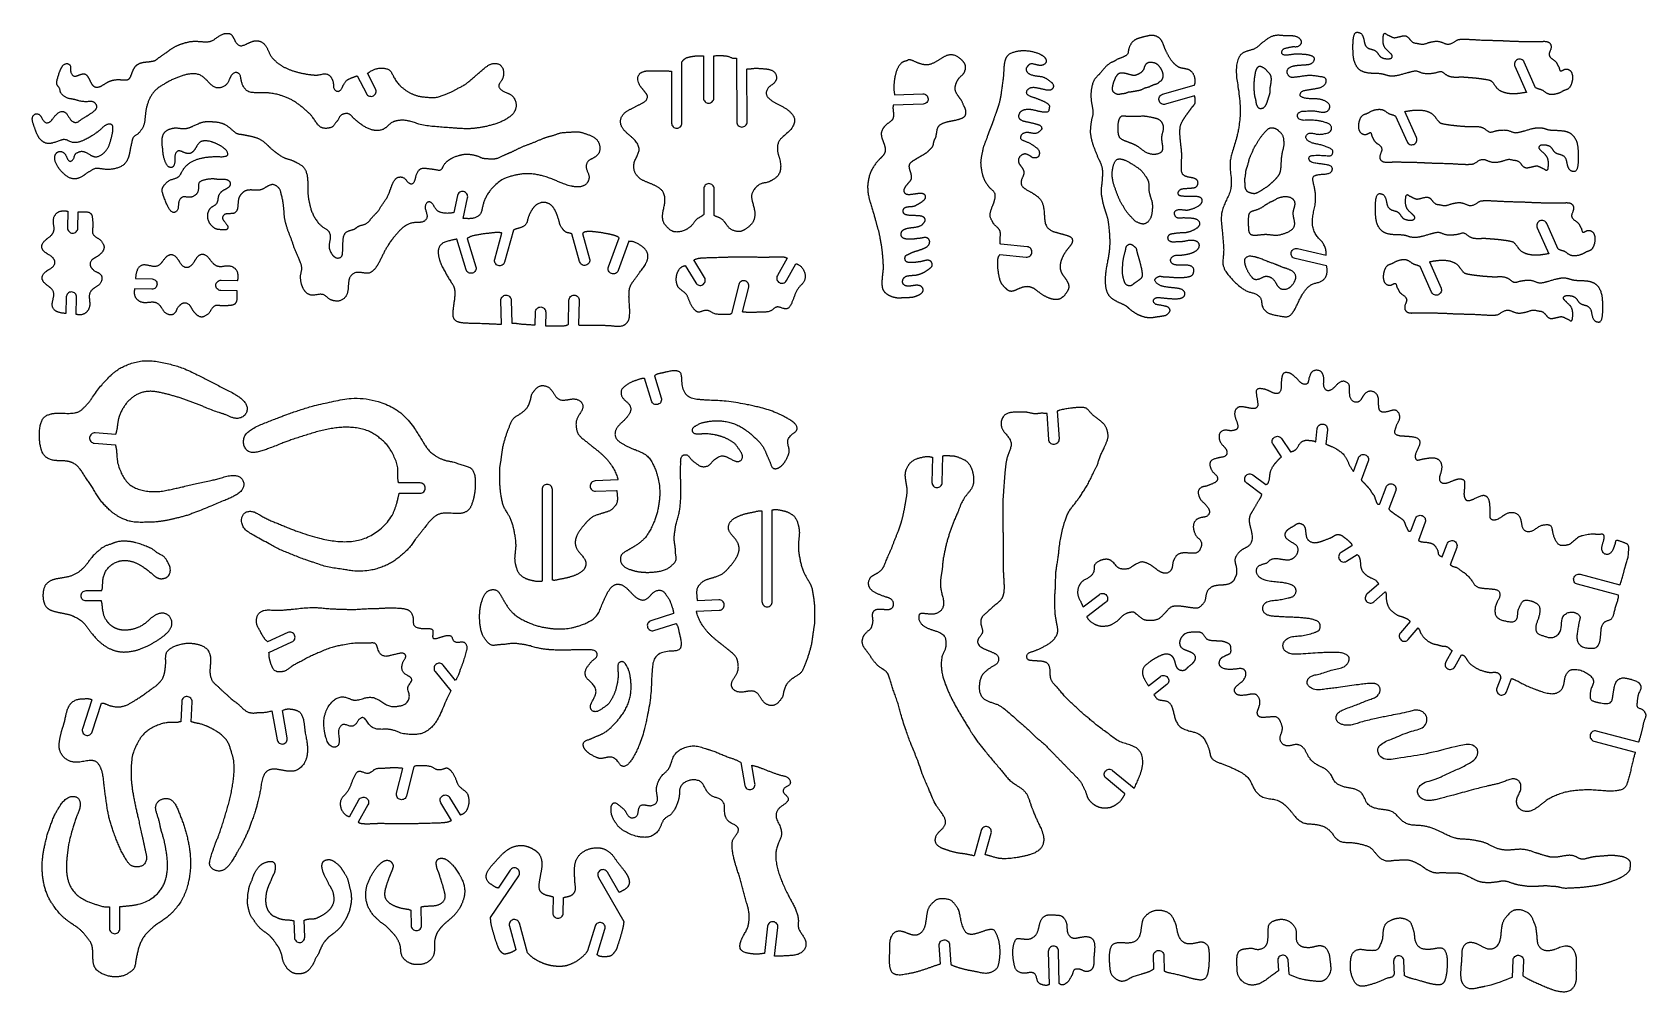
# Model space of a CAD drawing. Extents: x 0 to 470, y 0 to 279.
import ezdxf

# ---------------------------------------------------------------- set-up
doc = ezdxf.new("R2010")
doc.units = 0
doc.layers.add('CK_LEVEL_1', color=1, linetype='CONTINUOUS')

msp = doc.modelspace()

# ---------------------------------------------------------------- linework, layer by layer
at = {"layer": 'CK_LEVEL_1'}
for points in [[(13.32, 266.8), (13.39, 266.82), (13.46, 266.85), (13.53, 266.88), (13.6, 266.9), (13.67, 266.93), (13.74, 266.96), (13.81, 266.98), (13.88, 267.01), (13.95, 267.03), (14.02, 267.06), (14.09, 267.08), (14.15, 267.1), (14.22, 267.12), (14.29, 267.14), (14.36, 267.16), (14.43, 267.18), (14.5, 267.2), (14.57, 267.21), (14.63, 267.22), (14.69, 267.23), (14.76, 267.24), (14.82, 267.25), (14.88, 267.25), (14.95, 267.25), (15.01, 267.25), (15.08, 267.24), (15.14, 267.24), (15.21, 267.22), (15.29, 267.2), (15.36, 267.18), (15.43, 267.15), (15.5, 267.11), (15.56, 267.08), (15.63, 267.03), (15.69, 266.99), (15.75, 266.94), (15.82, 266.88), (15.88, 266.82), (15.94, 266.75), (15.99, 266.68), (16.05, 266.61), (16.1, 266.53), (16.15, 266.46), (16.19, 266.38), (16.24, 266.3), (16.29, 266.21), (16.34, 266.12), (16.39, 266.03), (16.44, 265.94), (16.49, 265.85), (16.53, 265.75), (16.58, 265.66), (16.63, 265.57), (16.67, 265.48), (16.72, 265.38), (16.77, 265.28), (16.82, 265.19), (16.86, 265.09), (16.91, 264.99), (16.96, 264.9), (17.01, 264.8), (17.06, 264.71), (17.12, 264.62), (17.17, 264.53), (17.22, 264.44), (17.27, 264.36), (17.33, 264.27), (17.38, 264.19), (17.44, 264.11), (17.5, 264.03), (17.57, 263.96), (17.64, 263.88), (17.7, 263.82), (17.77, 263.76), (17.84, 263.7), (17.91, 263.64), (17.99, 263.59), (18.06, 263.55), (18.14, 263.5), (18.22, 263.47), (18.3, 263.43), (18.45, 263.39), (18.6, 263.36), (18.76, 263.35), (18.91, 263.35), (19.07, 263.36), (19.23, 263.39), (19.39, 263.42), (19.54, 263.47), (19.69, 263.52), (19.76, 263.55), (19.84, 263.58), (19.91, 263.61), (19.99, 263.65), (20.06, 263.68), (20.13, 263.72), (20.2, 263.76), (20.27, 263.8), (20.34, 263.84), (20.48, 263.92), (20.62, 264.01), (20.76, 264.1), (20.9, 264.19), (21.04, 264.28), (21.18, 264.37), (21.32, 264.46), (21.46, 264.55), (21.6, 264.63), (21.67, 264.67), (21.74, 264.71), (21.81, 264.75), (21.88, 264.78), (21.95, 264.82), (22.02, 264.85), (22.09, 264.89), (22.16, 264.92), (22.23, 264.96), (22.33, 265), (22.43, 265.04), (22.54, 265.09), (22.64, 265.13), (22.74, 265.17), (22.85, 265.21), (22.95, 265.24), (23.06, 265.28), (23.17, 265.31), (23.28, 265.34), (23.39, 265.37), (23.5, 265.4), (23.62, 265.42), (23.73, 265.45), (23.85, 265.47), (23.96, 265.49), (24.08, 265.51), (24.19, 265.52), (24.33, 265.54), (24.47, 265.55), (24.61, 265.56), (24.75, 265.57), (24.89, 265.58), (25.03, 265.58), (25.17, 265.58), (25.31, 265.58), (25.45, 265.57), (25.59, 265.56), (25.74, 265.55), (25.88, 265.54), (26.02, 265.52), (26.17, 265.51), (26.31, 265.5), (26.45, 265.49), (26.6, 265.48), (26.74, 265.48), (26.81, 265.48), (26.88, 265.48), (26.95, 265.48), (27.02, 265.48), (27.09, 265.48), (27.16, 265.49), (27.24, 265.49), (27.31, 265.5), (27.38, 265.5), (27.45, 265.51), (27.52, 265.52), (27.59, 265.53), (27.66, 265.54), (27.73, 265.55), (27.8, 265.57), (27.87, 265.59), (27.93, 265.62), (27.99, 265.65), (28.05, 265.68), (28.11, 265.72), (28.16, 265.76), (28.21, 265.8), (28.26, 265.84), (28.3, 265.89), (28.34, 265.94), (28.39, 265.99), (28.42, 266.05), (28.47, 266.12), (28.51, 266.19), (28.55, 266.26), (28.59, 266.34), (28.63, 266.41), (28.66, 266.49), (28.69, 266.57), (28.72, 266.65), (28.75, 266.72), (28.79, 266.82), (28.82, 266.91), (28.86, 267), (28.89, 267.1), (28.93, 267.19), (28.96, 267.28), (28.99, 267.38), (29.03, 267.47), (29.06, 267.57), (29.1, 267.67), (29.14, 267.77), (29.18, 267.87), (29.22, 267.97), (29.26, 268.07), (29.3, 268.17), (29.34, 268.26), (29.38, 268.36), (29.43, 268.46), (29.48, 268.56), (29.53, 268.65), (29.58, 268.75), (29.63, 268.84), (29.69, 268.94), (29.74, 269.03), (29.8, 269.12), (29.87, 269.21), (29.93, 269.29), (30, 269.38), (30.08, 269.46), (30.15, 269.54), (30.23, 269.62), (30.31, 269.69), (30.39, 269.76), (30.48, 269.83), (30.56, 269.9), (30.65, 269.96), (30.73, 270.01), (30.82, 270.06), (30.9, 270.11), (30.98, 270.16), (31.07, 270.2), (31.16, 270.24), (31.25, 270.28), (31.34, 270.32), (31.43, 270.35), (31.52, 270.39), (31.61, 270.42), (31.7, 270.44), (31.79, 270.47), (31.89, 270.5), (31.98, 270.52), (32.08, 270.54), (32.17, 270.56), (32.27, 270.58), (32.36, 270.6), (32.46, 270.61), (32.56, 270.63), (32.66, 270.64), (32.75, 270.65), (32.85, 270.67), (32.95, 270.68), (33.05, 270.69), (33.15, 270.7), (33.25, 270.71), (33.35, 270.72), (33.45, 270.73), (33.55, 270.74), (33.65, 270.75), (33.75, 270.76), (33.85, 270.77), (33.95, 270.78), (34.05, 270.79), (34.14, 270.8), (34.24, 270.82), (34.34, 270.83), (34.44, 270.84), (34.54, 270.86), (34.64, 270.87), (34.74, 270.89), (34.83, 270.9), (34.93, 270.92), (35.03, 270.94), (35.13, 270.96), (35.23, 270.98), (35.32, 271), (35.42, 271.03), (35.51, 271.05), (35.6, 271.08), (35.7, 271.12), (35.79, 271.16), (35.9, 271.21), (36, 271.27), (36.11, 271.34), (36.21, 271.41), (36.31, 271.49), (36.41, 271.56), (36.51, 271.64), (36.61, 271.72), (36.7, 271.8), (36.8, 271.88), (36.9, 271.96), (37, 272.04), (37.11, 272.12), (37.21, 272.19), (37.31, 272.27), (37.41, 272.34), (37.52, 272.42), (37.62, 272.49), (37.76, 272.59), (37.9, 272.68), (38.04, 272.77), (38.18, 272.87), (38.33, 272.96), (38.47, 273.06), (38.61, 273.15), (38.75, 273.25), (38.89, 273.34), (38.98, 273.41), (39.08, 273.48), (39.17, 273.55), (39.26, 273.62), (39.36, 273.69), (39.45, 273.76), (39.54, 273.83), (39.64, 273.9), (39.73, 273.97), (39.84, 274.06), (39.95, 274.14), (40.06, 274.22), (40.17, 274.3), (40.28, 274.37), (40.39, 274.45), (40.51, 274.53), (40.62, 274.6), (40.73, 274.67), (40.88, 274.76), (41.03, 274.85), (41.18, 274.94), (41.33, 275.02), (41.49, 275.11), (41.64, 275.19), (41.8, 275.26), (41.95, 275.34), (42.11, 275.41), (42.22, 275.47), (42.33, 275.52), (42.45, 275.57), (42.56, 275.62), (42.67, 275.66), (42.79, 275.71), (42.9, 275.76), (43.02, 275.8), (43.13, 275.85), (43.3, 275.91), (43.47, 275.97), (43.64, 276.02), (43.8, 276.08), (43.97, 276.13), (44.15, 276.18), (44.32, 276.23), (44.49, 276.28), (44.66, 276.33), (44.84, 276.38), (45.02, 276.42), (45.2, 276.47), (45.38, 276.51), (45.56, 276.55), (45.74, 276.58), (45.92, 276.62), (46.11, 276.65), (46.29, 276.67), (46.47, 276.69), (46.65, 276.71), (46.84, 276.72), (47.02, 276.73), (47.21, 276.74), (47.39, 276.74), (47.58, 276.74), (47.76, 276.74), (47.94, 276.73), (48.14, 276.72), (48.33, 276.71), (48.53, 276.7), (48.72, 276.69), (48.92, 276.67), (49.11, 276.65), (49.31, 276.63), (49.5, 276.62), (49.69, 276.6), (49.83, 276.59), (49.96, 276.57), (50.09, 276.56), (50.22, 276.56), (50.36, 276.55), (50.49, 276.54), (50.62, 276.54), (50.76, 276.54), (50.89, 276.55), (51.07, 276.56), (51.25, 276.59), (51.43, 276.62), (51.61, 276.65), (51.79, 276.7), (51.97, 276.75), (52.14, 276.81), (52.31, 276.88), (52.47, 276.95), (52.67, 277.05), (52.85, 277.16), (53.04, 277.28), (53.22, 277.4), (53.4, 277.53), (53.58, 277.66), (53.75, 277.79), (53.93, 277.92), (54.11, 278.05), (54.3, 278.17), (54.49, 278.3), (54.68, 278.41), (54.87, 278.52), (55.07, 278.62), (55.27, 278.72), (55.48, 278.8), (55.69, 278.87), (55.9, 278.93), (56.03, 278.96), (56.15, 278.99), (56.28, 279.01), (56.41, 279.02), (56.54, 279.03), (56.67, 279.04), (56.8, 279.04), (56.93, 279.03), (57.06, 279.02), (57.15, 279), (57.24, 278.99), (57.33, 278.97), (57.42, 278.95), (57.51, 278.92), (57.59, 278.89), (57.67, 278.85), (57.75, 278.81), (57.83, 278.76), (57.9, 278.71), (57.97, 278.66), (58.03, 278.6), (58.09, 278.53), (58.15, 278.47), (58.21, 278.4), (58.26, 278.33), (58.31, 278.25), (58.36, 278.18), (58.41, 278.09), (58.46, 278.01), (58.51, 277.92), (58.56, 277.84), (58.6, 277.75), (58.65, 277.67), (58.69, 277.58), (58.73, 277.49), (58.77, 277.41), (58.82, 277.32), (58.86, 277.23), (58.9, 277.14), (58.95, 277.05), (58.99, 276.96), (59.04, 276.87), (59.09, 276.78), (59.14, 276.69), (59.19, 276.6), (59.3, 276.43), (59.42, 276.27), (59.55, 276.11), (59.68, 275.96), (59.83, 275.82), (59.98, 275.7), (60.14, 275.6), (60.31, 275.52), (60.48, 275.47), (60.67, 275.43), (60.87, 275.43), (61.07, 275.45), (61.27, 275.49), (61.47, 275.55), (61.67, 275.62), (61.88, 275.69), (62.07, 275.78), (62.27, 275.87), (62.38, 275.93), (62.5, 275.98), (62.62, 276.04), (62.73, 276.09), (62.84, 276.14), (62.96, 276.2), (63.07, 276.25), (63.18, 276.3), (63.29, 276.35), (63.41, 276.41), (63.53, 276.46), (63.65, 276.51), (63.78, 276.55), (63.9, 276.6), (64.02, 276.64), (64.15, 276.68), (64.27, 276.72), (64.4, 276.75), (64.53, 276.78), (64.66, 276.81), (64.79, 276.83), (64.92, 276.85), (65.05, 276.86), (65.18, 276.87), (65.32, 276.87), (65.45, 276.87), (65.58, 276.86), (65.72, 276.85), (65.87, 276.83), (66.01, 276.8), (66.15, 276.76), (66.29, 276.72), (66.42, 276.67), (66.56, 276.62), (66.69, 276.55), (66.82, 276.49), (66.97, 276.39), (67.12, 276.29), (67.27, 276.17), (67.41, 276.05), (67.54, 275.92), (67.66, 275.79), (67.78, 275.65), (67.9, 275.5), (68, 275.35), (68.11, 275.2), (68.21, 275.03), (68.3, 274.87), (68.39, 274.7), (68.48, 274.53), (68.56, 274.36), (68.64, 274.19), (68.72, 274.02), (68.8, 273.85), (68.88, 273.67), (68.96, 273.49), (69.04, 273.32), (69.13, 273.14), (69.21, 272.97), (69.3, 272.8), (69.4, 272.63), (69.5, 272.46), (69.6, 272.3), (69.69, 272.18), (69.78, 272.06), (69.87, 271.95), (69.96, 271.84), (70.05, 271.73), (70.15, 271.62), (70.25, 271.51), (70.36, 271.41), (70.46, 271.3), (70.57, 271.2), (70.68, 271.09), (70.8, 270.99), (70.91, 270.89), (71.03, 270.79), (71.15, 270.69), (71.26, 270.59), (71.38, 270.49), (71.5, 270.4), (71.66, 270.28), (71.81, 270.17), (71.97, 270.06), (72.12, 269.95), (72.28, 269.84), (72.44, 269.73), (72.6, 269.63), (72.76, 269.53), (72.93, 269.43), (73.11, 269.33), (73.29, 269.23), (73.48, 269.14), (73.66, 269.05), (73.85, 268.96), (74.04, 268.87), (74.23, 268.79), (74.42, 268.7), (74.61, 268.62), (74.81, 268.54), (75.01, 268.46), (75.21, 268.39), (75.42, 268.31), (75.62, 268.24), (75.83, 268.17), (76.03, 268.1), (76.24, 268.03), (76.44, 267.97), (76.65, 267.91), (76.86, 267.84), (77.07, 267.79), (77.28, 267.73), (77.5, 267.67), (77.71, 267.62), (77.92, 267.57), (78.13, 267.52), (78.34, 267.47), (78.55, 267.42), (78.76, 267.38), (78.96, 267.34), (79.17, 267.3), (79.38, 267.26), (79.59, 267.22), (79.8, 267.18), (80, 267.15), (80.21, 267.12), (80.41, 267.09), (80.6, 267.06), (80.79, 267.03), (80.99, 267.01), (81.18, 266.99), (81.37, 266.97), (81.57, 266.95), (81.76, 266.93), (81.96, 266.92), (82.1, 266.91), (82.24, 266.9), (82.38, 266.89), (82.52, 266.89), (82.66, 266.89), (82.8, 266.89), (82.94, 266.9), (83.08, 266.91), (83.22, 266.93), (83.52, 266.97), (83.81, 267.03), (84.11, 267.09), (84.4, 267.16), (84.69, 267.21), (84.98, 267.24), (85.27, 267.25), (85.55, 267.23), (85.82, 267.17), (85.95, 267.12), (86.07, 267.07), (86.2, 267), (86.32, 266.93), (86.43, 266.84), (86.54, 266.75), (86.65, 266.66), (86.75, 266.55), (86.85, 266.45), (86.93, 266.35), (87, 266.25), (87.07, 266.15), (87.14, 266.05), (87.2, 265.95), (87.26, 265.84), (87.31, 265.73), (87.36, 265.62), (87.41, 265.51), (87.45, 265.4), (87.49, 265.29), (87.53, 265.18), (87.56, 265.07), (87.59, 264.95), (87.61, 264.84), (87.64, 264.72), (87.66, 264.6), (87.67, 264.49), (87.69, 264.28), (87.7, 264.07), (87.71, 263.86), (87.72, 263.66), (87.75, 263.46), (87.78, 263.26), (87.84, 263.07), (87.92, 262.89), (88.03, 262.71), (88.12, 262.6), (88.24, 262.49), (88.36, 262.4), (88.49, 262.31), (88.63, 262.24), (88.78, 262.19), (88.92, 262.16), (89.06, 262.15), (89.2, 262.16), (89.35, 262.2), (89.48, 262.27), (89.61, 262.37), (89.73, 262.48), (89.84, 262.61), (89.94, 262.76), (90.04, 262.91), (90.13, 263.06), (90.22, 263.21), (90.27, 263.3), (90.32, 263.39), (90.36, 263.48), (90.41, 263.57), (90.46, 263.66), (90.5, 263.75), (90.55, 263.83), (90.59, 263.92), (90.64, 264.01), (90.72, 264.17), (90.81, 264.33), (90.9, 264.49), (90.99, 264.65), (91.1, 264.8), (91.2, 264.95), (91.32, 265.09), (91.45, 265.22), (91.58, 265.34), (91.67, 265.41), (91.76, 265.47), (91.85, 265.53), (91.94, 265.58), (92.04, 265.64), (92.14, 265.69), (92.24, 265.74), (92.34, 265.79), (92.44, 265.83), (92.59, 265.9), (92.73, 265.96), (92.88, 266.03), (93.02, 266.09), (93.17, 266.15), (93.32, 266.21), (93.46, 266.27), (93.61, 266.32), (93.76, 266.37), (93.86, 266.41), (93.96, 266.44), (94.06, 266.47), (94.16, 266.5), (94.26, 266.53), (94.36, 266.56), (94.46, 266.59), (94.57, 266.62), (94.67, 266.65), (97.32, 261.5, 0.414214), (99.34, 260.86, 0.414214), (99.99, 262.88), (97.66, 267.4), (97.74, 267.45), (97.81, 267.5), (97.89, 267.55), (97.96, 267.61), (98.04, 267.66), (98.12, 267.71), (98.19, 267.76), (98.27, 267.81), (98.35, 267.86), (98.55, 267.98), (98.75, 268.1), (98.96, 268.21), (99.16, 268.31), (99.37, 268.41), (99.59, 268.5), (99.8, 268.58), (100.02, 268.66), (100.24, 268.72), (100.46, 268.78), (100.68, 268.82), (100.9, 268.86), (101.13, 268.88), (101.35, 268.9), (101.58, 268.91), (101.81, 268.91), (102.04, 268.9), (102.28, 268.89), (102.49, 268.87), (102.71, 268.84), (102.92, 268.8), (103.13, 268.75), (103.34, 268.69), (103.53, 268.61), (103.72, 268.53), (103.9, 268.43), (104.06, 268.31), (104.23, 268.16), (104.38, 267.99), (104.52, 267.8), (104.64, 267.6), (104.76, 267.39), (104.87, 267.17), (104.98, 266.95), (105.09, 266.72), (105.19, 266.5), (105.34, 266.21), (105.49, 265.94), (105.65, 265.67), (105.81, 265.41), (105.99, 265.15), (106.17, 264.9), (106.35, 264.66), (106.55, 264.42), (106.75, 264.19), (106.88, 264.05), (107.02, 263.91), (107.15, 263.78), (107.29, 263.65), (107.44, 263.51), (107.58, 263.39), (107.73, 263.26), (107.88, 263.13), (108.03, 263.01), (108.18, 262.89), (108.34, 262.77), (108.5, 262.66), (108.66, 262.54), (108.82, 262.43), (108.98, 262.32), (109.15, 262.22), (109.31, 262.12), (109.48, 262.02), (109.65, 261.92), (109.82, 261.82), (110, 261.73), (110.17, 261.64), (110.35, 261.56), (110.53, 261.47), (110.7, 261.39), (110.88, 261.31), (111.07, 261.23), (111.25, 261.16), (111.43, 261.09), (111.61, 261.03), (111.8, 260.96), (111.98, 260.9), (112.17, 260.85), (112.36, 260.79), (112.55, 260.75), (112.74, 260.7), (112.98, 260.66), (113.22, 260.62), (113.46, 260.58), (113.7, 260.55), (113.94, 260.53), (114.19, 260.51), (114.43, 260.49), (114.68, 260.47), (114.92, 260.45), (115.2, 260.42), (115.48, 260.4), (115.76, 260.38), (116.04, 260.36), (116.32, 260.35), (116.6, 260.35), (116.87, 260.35), (117.15, 260.37), (117.42, 260.39), (117.71, 260.44), (118, 260.49), (118.29, 260.57), (118.57, 260.65), (118.86, 260.74), (119.14, 260.83), (119.42, 260.94), (119.7, 261.04), (119.98, 261.15), (120.22, 261.24), (120.46, 261.33), (120.7, 261.43), (120.94, 261.52), (121.18, 261.62), (121.41, 261.72), (121.65, 261.82), (121.88, 261.93), (122.11, 262.04), (122.29, 262.13), (122.48, 262.23), (122.66, 262.33), (122.84, 262.43), (123.02, 262.53), (123.2, 262.63), (123.39, 262.73), (123.57, 262.83), (123.76, 262.93), (123.99, 263.04), (124.22, 263.16), (124.46, 263.27), (124.7, 263.39), (124.93, 263.5), (125.16, 263.62), (125.39, 263.74), (125.62, 263.87), (125.84, 264), (125.97, 264.08), (126.09, 264.17), (126.22, 264.25), (126.34, 264.34), (126.46, 264.43), (126.58, 264.52), (126.69, 264.61), (126.81, 264.71), (126.93, 264.8), (127.16, 264.99), (127.4, 265.18), (127.63, 265.37), (127.86, 265.57), (128.09, 265.76), (128.32, 265.96), (128.54, 266.16), (128.77, 266.35), (129, 266.55), (129.11, 266.65), (129.22, 266.75), (129.33, 266.85), (129.45, 266.95), (129.56, 267.05), (129.67, 267.15), (129.78, 267.25), (129.89, 267.35), (130.01, 267.46), (130.23, 267.66), (130.45, 267.86), (130.67, 268.06), (130.89, 268.25), (131.12, 268.45), (131.35, 268.64), (131.58, 268.83), (131.81, 269.02), (132.05, 269.2), (132.21, 269.31), (132.37, 269.42), (132.54, 269.53), (132.7, 269.64), (132.88, 269.74), (133.05, 269.83), (133.23, 269.92), (133.41, 270), (133.59, 270.07), (133.78, 270.14), (133.97, 270.19), (134.16, 270.24), (134.36, 270.27), (134.56, 270.29), (134.76, 270.3), (134.95, 270.3), (135.15, 270.28), (135.34, 270.24), (135.54, 270.19), (135.73, 270.12), (135.91, 270.04), (136.08, 269.94), (136.25, 269.83), (136.41, 269.7), (136.55, 269.57), (136.69, 269.42), (136.8, 269.26), (136.88, 269.13), (136.95, 269), (137.01, 268.87), (137.07, 268.73), (137.11, 268.58), (137.15, 268.44), (137.18, 268.29), (137.21, 268.14), (137.23, 267.98), (137.26, 267.74), (137.27, 267.49), (137.27, 267.24), (137.26, 266.99), (137.23, 266.75), (137.19, 266.51), (137.13, 266.28), (137.06, 266.05), (136.97, 265.83), (136.9, 265.68), (136.83, 265.54), (136.75, 265.4), (136.66, 265.27), (136.57, 265.13), (136.48, 264.99), (136.38, 264.86), (136.28, 264.72), (136.19, 264.58), (136.14, 264.51), (136.09, 264.44), (136.05, 264.36), (136.01, 264.29), (135.97, 264.22), (135.94, 264.14), (135.91, 264.06), (135.89, 263.99), (135.87, 263.91), (135.87, 263.76), (135.89, 263.6), (135.93, 263.44), (136, 263.29), (136.09, 263.14), (136.2, 262.99), (136.31, 262.85), (136.44, 262.72), (136.57, 262.6), (136.76, 262.45), (136.96, 262.31), (137.16, 262.2), (137.36, 262.09), (137.57, 261.99), (137.77, 261.9), (137.98, 261.82), (138.2, 261.73), (138.41, 261.65), (138.55, 261.59), (138.7, 261.52), (138.84, 261.46), (138.99, 261.39), (139.13, 261.31), (139.26, 261.24), (139.4, 261.15), (139.53, 261.06), (139.65, 260.96), (139.87, 260.77), (140.06, 260.55), (140.24, 260.32), (140.4, 260.07), (140.54, 259.81), (140.65, 259.53), (140.75, 259.25), (140.83, 258.96), (140.88, 258.67), (140.9, 258.47), (140.91, 258.27), (140.92, 258.07), (140.91, 257.87), (140.89, 257.67), (140.86, 257.47), (140.83, 257.28), (140.78, 257.09), (140.72, 256.9), (140.69, 256.8), (140.66, 256.71), (140.62, 256.62), (140.58, 256.52), (140.54, 256.43), (140.49, 256.34), (140.45, 256.26), (140.4, 256.17), (140.35, 256.08), (140.22, 255.89), (140.08, 255.71), (139.93, 255.53), (139.77, 255.36), (139.6, 255.2), (139.42, 255.04), (139.24, 254.89), (139.05, 254.74), (138.86, 254.6), (138.65, 254.45), (138.43, 254.31), (138.21, 254.17), (137.99, 254.03), (137.76, 253.9), (137.53, 253.78), (137.3, 253.66), (137.07, 253.54), (136.83, 253.43), (136.58, 253.32), (136.32, 253.2), (136.06, 253.1), (135.8, 253), (135.54, 252.9), (135.27, 252.8), (135.01, 252.71), (134.74, 252.62), (134.47, 252.54), (134.2, 252.46), (133.93, 252.38), (133.65, 252.3), (133.38, 252.23), (133.1, 252.16), (132.83, 252.09), (132.55, 252.02), (132.27, 251.96), (132, 251.9), (131.73, 251.85), (131.47, 251.8), (131.21, 251.75), (130.94, 251.7), (130.68, 251.65), (130.42, 251.61), (130.15, 251.57), (129.88, 251.53), (129.62, 251.49), (129.39, 251.46), (129.16, 251.43), (128.93, 251.4), (128.7, 251.37), (128.47, 251.35), (128.24, 251.32), (128.01, 251.3), (127.78, 251.29), (127.55, 251.27), (127.17, 251.26), (126.79, 251.25), (126.41, 251.25), (126.03, 251.26), (125.66, 251.27), (125.28, 251.29), (124.9, 251.31), (124.52, 251.34), (124.14, 251.36), (123.89, 251.38), (123.64, 251.39), (123.39, 251.41), (123.14, 251.43), (122.89, 251.45), (122.64, 251.46), (122.39, 251.48), (122.14, 251.5), (121.89, 251.52), (121.39, 251.55), (120.89, 251.59), (120.38, 251.63), (119.88, 251.66), (119.38, 251.7), (118.88, 251.74), (118.37, 251.78), (117.87, 251.82), (117.37, 251.87), (116.87, 251.91), (116.38, 251.96), (115.88, 252.01), (115.39, 252.07), (114.9, 252.14), (114.41, 252.21), (113.93, 252.3), (113.45, 252.41), (112.97, 252.53), (112.63, 252.62), (112.3, 252.72), (111.96, 252.83), (111.63, 252.94), (111.29, 253.05), (110.96, 253.16), (110.62, 253.26), (110.28, 253.36), (109.94, 253.45), (109.71, 253.5), (109.49, 253.55), (109.25, 253.6), (109.02, 253.64), (108.79, 253.67), (108.56, 253.7), (108.32, 253.72), (108.09, 253.74), (107.86, 253.74), (107.66, 253.74), (107.47, 253.74), (107.27, 253.73), (107.08, 253.71), (106.88, 253.69), (106.69, 253.67), (106.5, 253.64), (106.3, 253.61), (106.11, 253.57), (105.98, 253.54), (105.85, 253.51), (105.72, 253.48), (105.59, 253.44), (105.47, 253.4), (105.34, 253.36), (105.22, 253.31), (105.1, 253.26), (104.98, 253.2), (104.76, 253.08), (104.56, 252.94), (104.35, 252.79), (104.16, 252.62), (103.97, 252.45), (103.78, 252.28), (103.59, 252.11), (103.39, 251.93), (103.2, 251.76), (103.08, 251.67), (102.96, 251.57), (102.83, 251.48), (102.7, 251.39), (102.57, 251.31), (102.44, 251.23), (102.31, 251.16), (102.17, 251.09), (102.03, 251.03), (101.8, 250.94), (101.56, 250.87), (101.32, 250.81), (101.07, 250.77), (100.82, 250.75), (100.57, 250.73), (100.32, 250.73), (100.06, 250.74), (99.81, 250.77), (99.68, 250.78), (99.55, 250.8), (99.41, 250.83), (99.28, 250.85), (99.15, 250.88), (99.02, 250.92), (98.89, 250.95), (98.76, 250.99), (98.63, 251.03), (98.38, 251.11), (98.14, 251.21), (97.9, 251.31), (97.66, 251.41), (97.42, 251.53), (97.19, 251.65), (96.96, 251.78), (96.74, 251.91), (96.51, 252.05), (96.4, 252.12), (96.29, 252.19), (96.18, 252.26), (96.08, 252.34), (95.97, 252.41), (95.86, 252.49), (95.76, 252.57), (95.65, 252.64), (95.55, 252.72), (95.45, 252.8), (95.34, 252.88), (95.24, 252.96), (95.14, 253.04), (95.04, 253.12), (94.94, 253.21), (94.83, 253.29), (94.73, 253.37), (94.63, 253.45), (94.53, 253.53), (94.42, 253.61), (94.32, 253.69), (94.22, 253.77), (94.12, 253.85), (94.02, 253.93), (93.92, 254.01), (93.83, 254.1), (93.73, 254.19), (93.64, 254.28), (93.56, 254.37), (93.47, 254.46), (93.39, 254.56), (93.3, 254.65), (93.22, 254.75), (93.13, 254.85), (93.04, 254.94), (92.95, 255.03), (92.86, 255.12), (92.77, 255.21), (92.67, 255.29), (92.57, 255.36), (92.47, 255.43), (92.36, 255.5), (92.25, 255.55), (92.14, 255.6), (92.03, 255.64), (91.89, 255.68), (91.75, 255.7), (91.61, 255.71), (91.47, 255.71), (91.33, 255.7), (91.19, 255.68), (91.04, 255.65), (90.9, 255.62), (90.76, 255.58), (90.62, 255.53), (90.48, 255.48), (90.35, 255.43), (90.22, 255.37), (90.1, 255.3), (89.99, 255.22), (89.88, 255.14), (89.77, 255.05), (89.68, 254.95), (89.59, 254.83), (89.5, 254.7), (89.43, 254.57), (89.36, 254.43), (89.29, 254.29), (89.22, 254.15), (89.15, 254.01), (89.07, 253.87), (88.98, 253.74), (88.93, 253.67), (88.87, 253.6), (88.82, 253.53), (88.76, 253.46), (88.69, 253.39), (88.63, 253.33), (88.57, 253.26), (88.51, 253.19), (88.45, 253.12), (88.34, 252.98), (88.24, 252.83), (88.14, 252.68), (88.04, 252.52), (87.93, 252.37), (87.83, 252.23), (87.72, 252.1), (87.6, 251.97), (87.47, 251.86), (87.35, 251.78), (87.22, 251.71), (87.09, 251.65), (86.95, 251.6), (86.81, 251.55), (86.66, 251.51), (86.51, 251.48), (86.36, 251.45), (86.21, 251.43), (86.09, 251.42), (85.97, 251.4), (85.85, 251.39), (85.74, 251.38), (85.62, 251.38), (85.5, 251.37), (85.39, 251.37), (85.27, 251.38), (85.16, 251.39), (85.06, 251.39), (84.96, 251.41), (84.86, 251.42), (84.76, 251.44), (84.67, 251.46), (84.57, 251.49), (84.48, 251.52), (84.39, 251.55), (84.3, 251.59), (84.14, 251.67), (83.99, 251.76), (83.84, 251.86), (83.7, 251.97), (83.56, 252.08), (83.43, 252.21), (83.31, 252.34), (83.18, 252.48), (83.07, 252.61), (82.88, 252.85), (82.71, 253.08), (82.55, 253.32), (82.38, 253.56), (82.22, 253.8), (82.06, 254.04), (81.9, 254.28), (81.74, 254.51), (81.56, 254.74), (81.42, 254.91), (81.28, 255.08), (81.14, 255.24), (80.99, 255.4), (80.83, 255.56), (80.68, 255.71), (80.52, 255.87), (80.36, 256.02), (80.2, 256.17), (80, 256.35), (79.8, 256.53), (79.6, 256.71), (79.39, 256.89), (79.19, 257.07), (78.99, 257.24), (78.78, 257.42), (78.57, 257.59), (78.36, 257.76), (78.15, 257.92), (77.94, 258.08), (77.72, 258.25), (77.51, 258.4), (77.29, 258.56), (77.07, 258.71), (76.85, 258.86), (76.62, 259.01), (76.4, 259.15), (76.19, 259.28), (75.99, 259.4), (75.78, 259.53), (75.57, 259.64), (75.36, 259.76), (75.15, 259.87), (74.94, 259.98), (74.72, 260.08), (74.5, 260.18), (74.26, 260.29), (74.01, 260.39), (73.77, 260.49), (73.52, 260.58), (73.26, 260.67), (73.01, 260.75), (72.76, 260.84), (72.5, 260.92), (72.25, 260.99), (71.9, 261.1), (71.54, 261.19), (71.19, 261.29), (70.83, 261.37), (70.48, 261.45), (70.12, 261.52), (69.76, 261.57), (69.4, 261.62), (69.03, 261.66), (68.81, 261.68), (68.58, 261.69), (68.36, 261.7), (68.13, 261.7), (67.9, 261.71), (67.68, 261.71), (67.45, 261.71), (67.23, 261.72), (67, 261.72), (66.87, 261.72), (66.73, 261.73), (66.6, 261.73), (66.47, 261.73), (66.33, 261.74), (66.2, 261.74), (66.06, 261.74), (65.93, 261.75), (65.79, 261.75), (65.45, 261.75), (65.1, 261.75), (64.76, 261.75), (64.42, 261.77), (64.08, 261.8), (63.75, 261.85), (63.43, 261.92), (63.12, 262.03), (62.83, 262.17), (62.62, 262.29), (62.43, 262.44), (62.24, 262.6), (62.07, 262.78), (61.9, 262.98), (61.75, 263.18), (61.61, 263.39), (61.48, 263.61), (61.37, 263.83), (61.27, 264.05), (61.18, 264.26), (61.11, 264.48), (61.04, 264.7), (60.97, 264.93), (60.92, 265.16), (60.87, 265.39), (60.82, 265.62), (60.78, 265.86), (60.75, 266.03), (60.73, 266.2), (60.69, 266.37), (60.65, 266.53), (60.61, 266.69), (60.55, 266.84), (60.48, 266.98), (60.4, 267.11), (60.29, 267.23), (60.21, 267.31), (60.11, 267.38), (60.01, 267.44), (59.9, 267.5), (59.79, 267.54), (59.67, 267.57), (59.55, 267.6), (59.43, 267.61), (59.31, 267.61), (59.11, 267.59), (58.92, 267.54), (58.73, 267.46), (58.55, 267.35), (58.39, 267.23), (58.23, 267.09), (58.09, 266.93), (57.96, 266.77), (57.84, 266.59), (57.79, 266.5), (57.74, 266.41), (57.69, 266.31), (57.64, 266.22), (57.6, 266.12), (57.56, 266.03), (57.52, 265.93), (57.48, 265.83), (57.44, 265.73), (57.37, 265.55), (57.29, 265.36), (57.21, 265.18), (57.12, 265), (57.02, 264.82), (56.92, 264.65), (56.81, 264.48), (56.69, 264.32), (56.56, 264.17), (56.41, 264.02), (56.25, 263.88), (56.08, 263.76), (55.9, 263.64), (55.72, 263.54), (55.52, 263.45), (55.32, 263.37), (55.12, 263.3), (54.91, 263.24), (54.75, 263.21), (54.58, 263.18), (54.41, 263.17), (54.24, 263.16), (54.08, 263.16), (53.91, 263.17), (53.75, 263.19), (53.59, 263.22), (53.43, 263.26), (53.22, 263.33), (53.02, 263.42), (52.82, 263.53), (52.63, 263.65), (52.45, 263.78), (52.27, 263.92), (52.1, 264.07), (51.93, 264.22), (51.77, 264.38), (51.64, 264.51), (51.51, 264.64), (51.39, 264.77), (51.27, 264.9), (51.14, 265.04), (51.02, 265.17), (50.9, 265.3), (50.77, 265.43), (50.65, 265.56), (50.46, 265.74), (50.27, 265.92), (50.07, 266.09), (49.87, 266.26), (49.66, 266.42), (49.45, 266.57), (49.23, 266.7), (49, 266.82), (48.77, 266.93), (48.51, 267.02), (48.25, 267.1), (47.98, 267.16), (47.71, 267.21), (47.44, 267.24), (47.16, 267.25), (46.89, 267.26), (46.61, 267.25), (46.33, 267.23), (46.08, 267.21), (45.83, 267.18), (45.59, 267.15), (45.34, 267.11), (45.1, 267.06), (44.86, 267.01), (44.61, 266.95), (44.37, 266.89), (44.13, 266.83), (43.88, 266.75), (43.62, 266.67), (43.36, 266.59), (43.1, 266.5), (42.85, 266.41), (42.6, 266.32), (42.34, 266.22), (42.09, 266.12), (41.84, 266.02), (41.59, 265.91), (41.34, 265.8), (41.09, 265.69), (40.84, 265.58), (40.59, 265.46), (40.34, 265.34), (40.1, 265.21), (39.86, 265.09), (39.61, 264.96), (39.39, 264.83), (39.17, 264.71), (38.94, 264.58), (38.72, 264.45), (38.5, 264.32), (38.28, 264.18), (38.06, 264.05), (37.84, 263.91), (37.62, 263.77), (37.39, 263.63), (37.16, 263.48), (36.94, 263.32), (36.71, 263.16), (36.49, 263), (36.28, 262.83), (36.07, 262.66), (35.87, 262.48), (35.68, 262.28), (35.58, 262.17), (35.48, 262.06), (35.38, 261.95), (35.29, 261.83), (35.2, 261.71), (35.11, 261.59), (35.02, 261.47), (34.93, 261.34), (34.85, 261.22), (34.73, 261.02), (34.61, 260.82), (34.49, 260.62), (34.38, 260.42), (34.27, 260.21), (34.17, 260), (34.07, 259.8), (33.97, 259.58), (33.88, 259.37), (33.79, 259.15), (33.71, 258.93), (33.63, 258.71), (33.55, 258.49), (33.48, 258.26), (33.42, 258.03), (33.35, 257.81), (33.3, 257.58), (33.24, 257.35), (33.21, 257.18), (33.18, 257.02), (33.15, 256.85), (33.12, 256.69), (33.09, 256.52), (33.06, 256.36), (33.04, 256.19), (33.02, 256.02), (33, 255.86), (32.98, 255.67), (32.96, 255.49), (32.94, 255.31), (32.92, 255.13), (32.9, 254.95), (32.88, 254.76), (32.87, 254.58), (32.85, 254.4), (32.83, 254.22), (32.81, 254.03), (32.79, 253.85), (32.77, 253.67), (32.75, 253.48), (32.72, 253.3), (32.69, 253.12), (32.65, 252.94), (32.61, 252.76), (32.56, 252.58), (32.5, 252.38), (32.43, 252.19), (32.35, 252), (32.26, 251.81), (32.17, 251.62), (32.07, 251.43), (31.97, 251.25), (31.86, 251.08), (31.75, 250.9), (31.64, 250.75), (31.54, 250.61), (31.43, 250.47), (31.31, 250.33), (31.19, 250.2), (31.07, 250.07), (30.94, 249.94), (30.8, 249.82), (30.66, 249.71), (30.51, 249.6), (30.35, 249.49), (30.19, 249.39), (30.03, 249.28), (29.88, 249.17), (29.74, 249.06), (29.6, 248.94), (29.48, 248.81), (29.38, 248.67), (29.31, 248.55), (29.26, 248.43), (29.21, 248.3), (29.16, 248.17), (29.13, 248.03), (29.09, 247.89), (29.06, 247.75), (29.04, 247.61), (29.01, 247.47), (28.98, 247.35), (28.95, 247.23), (28.93, 247.1), (28.9, 246.98), (28.87, 246.86), (28.84, 246.74), (28.81, 246.62), (28.79, 246.5), (28.76, 246.38), (28.7, 246.12), (28.65, 245.85), (28.6, 245.58), (28.55, 245.31), (28.51, 245.04), (28.46, 244.77), (28.41, 244.5), (28.35, 244.23), (28.3, 243.97), (28.26, 243.83), (28.23, 243.7), (28.2, 243.57), (28.16, 243.44), (28.13, 243.31), (28.09, 243.18), (28.04, 243.05), (28, 242.92), (27.95, 242.79), (27.86, 242.55), (27.75, 242.32), (27.64, 242.09), (27.51, 241.87), (27.38, 241.65), (27.23, 241.45), (27.08, 241.25), (26.91, 241.06), (26.73, 240.89), (26.53, 240.72), (26.33, 240.57), (26.11, 240.43), (25.89, 240.3), (25.66, 240.18), (25.42, 240.08), (25.18, 239.98), (24.93, 239.89), (24.68, 239.81), (24.44, 239.74), (24.2, 239.67), (23.95, 239.61), (23.7, 239.56), (23.46, 239.52), (23.21, 239.48), (22.96, 239.45), (22.71, 239.43), (22.46, 239.41), (22.33, 239.4), (22.21, 239.4), (22.08, 239.4), (21.95, 239.39), (21.83, 239.4), (21.7, 239.4), (21.58, 239.4), (21.45, 239.41), (21.33, 239.42), (21.07, 239.45), (20.82, 239.48), (20.56, 239.52), (20.31, 239.56), (20.06, 239.6), (19.81, 239.63), (19.55, 239.66), (19.3, 239.69), (19.04, 239.7), (18.96, 239.7), (18.87, 239.7), (18.79, 239.7), (18.7, 239.69), (18.62, 239.69), (18.53, 239.68), (18.45, 239.67), (18.36, 239.65), (18.28, 239.64), (18.11, 239.59), (17.95, 239.54), (17.79, 239.47), (17.63, 239.39), (17.48, 239.31), (17.32, 239.23), (17.17, 239.13), (17.02, 239.04), (16.87, 238.95), (16.72, 238.85), (16.58, 238.76), (16.43, 238.67), (16.29, 238.58), (16.14, 238.48), (16, 238.39), (15.86, 238.29), (15.72, 238.2), (15.58, 238.1), (15.5, 238.04), (15.42, 237.98), (15.33, 237.92), (15.25, 237.86), (15.17, 237.8), (15.09, 237.74), (15, 237.68), (14.92, 237.62), (14.83, 237.56), (14.67, 237.46), (14.5, 237.35), (14.32, 237.26), (14.15, 237.16), (13.97, 237.08), (13.79, 237), (13.61, 236.93), (13.42, 236.87), (13.23, 236.81), (13.14, 236.78), (13.05, 236.76), (12.95, 236.74), (12.86, 236.72), (12.76, 236.71), (12.67, 236.7), (12.58, 236.69), (12.48, 236.68), (12.39, 236.67), (12.19, 236.67), (11.99, 236.69), (11.79, 236.71), (11.59, 236.75), (11.39, 236.8), (11.2, 236.85), (11.01, 236.92), (10.82, 237), (10.64, 237.09), (10.44, 237.2), (10.24, 237.32), (10.05, 237.45), (9.86, 237.58), (9.68, 237.73), (9.5, 237.88), (9.33, 238.03), (9.16, 238.19), (8.99, 238.35), (8.8, 238.54), (8.62, 238.72), (8.43, 238.92), (8.26, 239.11), (8.09, 239.31), (7.92, 239.51), (7.76, 239.72), (7.61, 239.93), (7.46, 240.15), (7.34, 240.34), (7.23, 240.53), (7.13, 240.72), (7.03, 240.92), (6.94, 241.12), (6.85, 241.33), (6.78, 241.53), (6.71, 241.75), (6.65, 241.96), (6.61, 242.12), (6.58, 242.28), (6.56, 242.45), (6.54, 242.61), (6.54, 242.77), (6.54, 242.93), (6.55, 243.09), (6.58, 243.25), (6.61, 243.41), (6.65, 243.52), (6.69, 243.64), (6.74, 243.75), (6.8, 243.85), (6.86, 243.95), (6.93, 244.05), (7.01, 244.14), (7.09, 244.23), (7.18, 244.31), (7.26, 244.37), (7.33, 244.42), (7.41, 244.47), (7.49, 244.51), (7.58, 244.55), (7.66, 244.58), (7.75, 244.61), (7.84, 244.63), (7.93, 244.64), (8.07, 244.65), (8.21, 244.64), (8.34, 244.63), (8.48, 244.6), (8.61, 244.56), (8.74, 244.51), (8.87, 244.46), (8.99, 244.39), (9.1, 244.32), (9.21, 244.24), (9.3, 244.15), (9.4, 244.06), (9.48, 243.96), (9.56, 243.85), (9.64, 243.74), (9.72, 243.62), (9.79, 243.49), (9.86, 243.36), (9.97, 243.13), (10.08, 242.89), (10.19, 242.65), (10.3, 242.43), (10.43, 242.22), (10.56, 242.04), (10.7, 241.9), (10.85, 241.81), (11.02, 241.77), (11.14, 241.78), (11.26, 241.82), (11.39, 241.88), (11.51, 241.96), (11.64, 242.05), (11.75, 242.16), (11.86, 242.28), (11.95, 242.41), (12.03, 242.55), (12.1, 242.69), (12.16, 242.84), (12.2, 242.99), (12.24, 243.14), (12.27, 243.28), (12.31, 243.42), (12.36, 243.55), (12.41, 243.68), (12.48, 243.8), (12.55, 243.89), (12.63, 243.98), (12.73, 244.06), (12.83, 244.14), (12.94, 244.2), (13.06, 244.27), (13.18, 244.33), (13.3, 244.39), (13.42, 244.44), (13.5, 244.48), (13.58, 244.51), (13.66, 244.54), (13.74, 244.57), (13.81, 244.6), (13.89, 244.63), (13.97, 244.65), (14.05, 244.67), (14.13, 244.68), (14.3, 244.7), (14.47, 244.7), (14.65, 244.68), (14.82, 244.65), (15, 244.61), (15.17, 244.55), (15.34, 244.49), (15.51, 244.42), (15.67, 244.34), (15.86, 244.25), (16.04, 244.15), (16.21, 244.04), (16.38, 243.94), (16.55, 243.83), (16.72, 243.73), (16.89, 243.62), (17.07, 243.52), (17.25, 243.43), (17.35, 243.38), (17.46, 243.33), (17.57, 243.28), (17.69, 243.24), (17.8, 243.2), (17.91, 243.17), (18.03, 243.14), (18.15, 243.12), (18.26, 243.1), (18.46, 243.09), (18.65, 243.1), (18.84, 243.13), (19.04, 243.17), (19.23, 243.22), (19.41, 243.29), (19.6, 243.36), (19.78, 243.45), (19.95, 243.55), (20.12, 243.65), (20.28, 243.75), (20.44, 243.87), (20.59, 243.99), (20.73, 244.11), (20.88, 244.24), (21.01, 244.37), (21.15, 244.51), (21.28, 244.65), (21.4, 244.79), (21.51, 244.93), (21.62, 245.08), (21.73, 245.22), (21.83, 245.37), (21.93, 245.53), (22.02, 245.68), (22.11, 245.84), (22.19, 246), (22.28, 246.18), (22.36, 246.37), (22.43, 246.56), (22.5, 246.75), (22.56, 246.94), (22.62, 247.13), (22.68, 247.33), (22.74, 247.52), (22.79, 247.72), (22.86, 247.94), (22.92, 248.16), (22.98, 248.38), (23.04, 248.6), (23.1, 248.82), (23.15, 249.03), (23.21, 249.25), (23.26, 249.47), (23.31, 249.69), (23.34, 249.87), (23.38, 250.04), (23.41, 250.22), (23.44, 250.4), (23.46, 250.59), (23.48, 250.77), (23.49, 250.96), (23.5, 251.16), (23.51, 251.36), (23.5, 251.49), (23.5, 251.62), (23.49, 251.74), (23.47, 251.87), (23.44, 251.98), (23.41, 252.1), (23.37, 252.2), (23.31, 252.29), (23.24, 252.37), (23.16, 252.44), (23.06, 252.49), (22.96, 252.53), (22.85, 252.57), (22.73, 252.59), (22.61, 252.6), (22.49, 252.6), (22.36, 252.59), (22.24, 252.58), (22.07, 252.55), (21.91, 252.51), (21.76, 252.45), (21.61, 252.39), (21.47, 252.32), (21.33, 252.24), (21.2, 252.16), (21.07, 252.07), (20.94, 251.97), (20.82, 251.88), (20.7, 251.78), (20.58, 251.68), (20.47, 251.58), (20.35, 251.48), (20.24, 251.37), (20.12, 251.27), (20.01, 251.17), (19.89, 251.06), (19.78, 250.97), (19.66, 250.87), (19.55, 250.77), (19.43, 250.68), (19.31, 250.58), (19.2, 250.49), (19.08, 250.4), (18.96, 250.31), (18.84, 250.22), (18.68, 250.1), (18.51, 249.98), (18.35, 249.86), (18.18, 249.75), (18.02, 249.63), (17.85, 249.52), (17.68, 249.41), (17.52, 249.3), (17.35, 249.19), (17.08, 249.02), (16.81, 248.85), (16.53, 248.69), (16.26, 248.53), (15.98, 248.38), (15.7, 248.23), (15.42, 248.09), (15.13, 247.95), (14.84, 247.82), (14.66, 247.74), (14.47, 247.67), (14.28, 247.6), (14.09, 247.53), (13.9, 247.47), (13.71, 247.41), (13.52, 247.37), (13.32, 247.32), (13.12, 247.29), (12.95, 247.26), (12.77, 247.24), (12.59, 247.23), (12.41, 247.23), (12.23, 247.23), (12.05, 247.25), (11.88, 247.27), (11.7, 247.3), (11.52, 247.35), (11.25, 247.44), (10.98, 247.54), (10.72, 247.66), (10.46, 247.78), (10.19, 247.9), (9.93, 248), (9.67, 248.07), (9.41, 248.11), (9.14, 248.12), (9.05, 248.11), (8.97, 248.09), (8.88, 248.08), (8.79, 248.05), (8.71, 248.03), (8.62, 248), (8.53, 247.98), (8.45, 247.95), (8.36, 247.92), (8.1, 247.82), (7.84, 247.73), (7.58, 247.64), (7.33, 247.55), (7.07, 247.46), (6.81, 247.37), (6.56, 247.29), (6.3, 247.21), (6.03, 247.14), (5.91, 247.11), (5.78, 247.08), (5.65, 247.05), (5.53, 247.03), (5.4, 247.01), (5.27, 246.99), (5.14, 246.98), (5.01, 246.97), (4.88, 246.97), (4.74, 246.97), (4.59, 246.98), (4.45, 246.99), (4.31, 247.01), (4.17, 247.04), (4.03, 247.07), (3.9, 247.11), (3.76, 247.15), (3.63, 247.21), (3.51, 247.26), (3.39, 247.32), (3.28, 247.38), (3.17, 247.45), (3.06, 247.52), (2.95, 247.6), (2.85, 247.68), (2.74, 247.76), (2.65, 247.85), (2.55, 247.94), (2.46, 248.03), (2.37, 248.13), (2.28, 248.23), (2.2, 248.34), (2.11, 248.44), (2.03, 248.55), (1.96, 248.66), (1.89, 248.77), (1.81, 248.89), (1.74, 249.01), (1.67, 249.13), (1.61, 249.25), (1.54, 249.37), (1.48, 249.49), (1.42, 249.61), (1.36, 249.74), (1.3, 249.87), (1.25, 249.99), (1.19, 250.12), (1.14, 250.24), (1.09, 250.37), (1.04, 250.5), (1, 250.63), (0.95, 250.76), (0.9, 250.88), (0.86, 251.01), (0.8, 251.17), (0.75, 251.33), (0.7, 251.49), (0.65, 251.64), (0.59, 251.8), (0.54, 251.96), (0.49, 252.12), (0.44, 252.28), (0.38, 252.44), (0.32, 252.62), (0.25, 252.81), (0.19, 252.99), (0.14, 253.18), (0.09, 253.36), (0.05, 253.55), (0.02, 253.74), (0, 253.93), (0, 254.12), (0.01, 254.24), (0.02, 254.35), (0.04, 254.46), (0.07, 254.57), (0.1, 254.68), (0.15, 254.79), (0.2, 254.9), (0.25, 255), (0.32, 255.1), (0.38, 255.18), (0.46, 255.26), (0.54, 255.34), (0.62, 255.41), (0.71, 255.47), (0.8, 255.52), (0.9, 255.56), (1, 255.6), (1.1, 255.62), (1.21, 255.63), (1.33, 255.63), (1.45, 255.62), (1.56, 255.59), (1.68, 255.55), (1.79, 255.51), (1.89, 255.46), (2, 255.39), (2.09, 255.33), (2.19, 255.24), (2.28, 255.15), (2.37, 255.06), (2.45, 254.95), (2.52, 254.85), (2.59, 254.74), (2.66, 254.62), (2.72, 254.5), (2.79, 254.38), (2.9, 254.19), (3.02, 253.99), (3.14, 253.8), (3.27, 253.62), (3.4, 253.45), (3.55, 253.3), (3.71, 253.18), (3.88, 253.09), (4.06, 253.02), (4.19, 253), (4.33, 253), (4.46, 253.01), (4.6, 253.04), (4.74, 253.07), (4.87, 253.12), (5, 253.18), (5.12, 253.25), (5.24, 253.33), (5.32, 253.4), (5.39, 253.46), (5.46, 253.54), (5.53, 253.61), (5.59, 253.69), (5.66, 253.76), (5.72, 253.84), (5.77, 253.93), (5.83, 254.01), (5.97, 254.19), (6.11, 254.38), (6.25, 254.56), (6.39, 254.74), (6.54, 254.92), (6.69, 255.09), (6.86, 255.26), (7.03, 255.43), (7.22, 255.59), (7.39, 255.73), (7.58, 255.87), (7.77, 255.99), (7.97, 256.1), (8.17, 256.19), (8.38, 256.25), (8.58, 256.29), (8.79, 256.3), (9, 256.28), (9.07, 256.26), (9.14, 256.24), (9.22, 256.22), (9.29, 256.19), (9.36, 256.15), (9.43, 256.11), (9.5, 256.07), (9.56, 256.03), (9.63, 255.98), (9.78, 255.86), (9.92, 255.72), (10.05, 255.58), (10.17, 255.42), (10.28, 255.26), (10.39, 255.09), (10.49, 254.92), (10.6, 254.75), (10.7, 254.57), (10.81, 254.4), (10.93, 254.23), (11.05, 254.06), (11.18, 253.9), (11.31, 253.75), (11.45, 253.61), (11.61, 253.48), (11.77, 253.37), (11.95, 253.27), (12.04, 253.23), (12.13, 253.2), (12.22, 253.17), (12.32, 253.14), (12.41, 253.12), (12.51, 253.11), (12.61, 253.1), (12.7, 253.1), (12.79, 253.11), (12.99, 253.15), (13.17, 253.21), (13.35, 253.3), (13.53, 253.41), (13.7, 253.53), (13.87, 253.66), (14.04, 253.79), (14.2, 253.93), (14.37, 254.06), (14.53, 254.17), (14.69, 254.27), (14.85, 254.37), (15.02, 254.47), (15.18, 254.56), (15.34, 254.65), (15.51, 254.74), (15.67, 254.83), (15.83, 254.93), (15.94, 254.99), (16.05, 255.05), (16.15, 255.12), (16.26, 255.19), (16.36, 255.25), (16.47, 255.32), (16.57, 255.39), (16.67, 255.46), (16.78, 255.53), (16.96, 255.66), (17.15, 255.78), (17.33, 255.91), (17.51, 256.04), (17.69, 256.18), (17.87, 256.32), (18.04, 256.46), (18.21, 256.62), (18.38, 256.78), (18.43, 256.83), (18.48, 256.88), (18.52, 256.94), (18.57, 256.99), (18.61, 257.05), (18.65, 257.11), (18.69, 257.17), (18.72, 257.23), (18.75, 257.29), (18.78, 257.41), (18.8, 257.53), (18.8, 257.66), (18.79, 257.79), (18.76, 257.92), (18.72, 258.05), (18.67, 258.18), (18.61, 258.3), (18.54, 258.42), (18.46, 258.53), (18.38, 258.64), (18.28, 258.73), (18.19, 258.82), (18.08, 258.91), (17.97, 258.98), (17.86, 259.04), (17.74, 259.09), (17.62, 259.13), (17.48, 259.17), (17.33, 259.19), (17.19, 259.2), (17.04, 259.2), (16.89, 259.2), (16.74, 259.19), (16.59, 259.17), (16.44, 259.16), (16.29, 259.15), (15.98, 259.13), (15.66, 259.13), (15.35, 259.14), (15.04, 259.15), (14.74, 259.18), (14.43, 259.23), (14.13, 259.28), (13.83, 259.34), (13.53, 259.41), (13.36, 259.46), (13.2, 259.51), (13.03, 259.56), (12.87, 259.61), (12.7, 259.66), (12.53, 259.7), (12.37, 259.75), (12.2, 259.79), (12.03, 259.82), (11.87, 259.85), (11.71, 259.88), (11.55, 259.9), (11.38, 259.93), (11.22, 259.95), (11.06, 259.97), (10.9, 260), (10.74, 260.04), (10.58, 260.08), (10.4, 260.13), (10.23, 260.2), (10.06, 260.28), (9.89, 260.36), (9.73, 260.45), (9.56, 260.55), (9.41, 260.66), (9.25, 260.77), (9.1, 260.89), (8.97, 260.99), (8.85, 261.1), (8.73, 261.22), (8.62, 261.34), (8.52, 261.46), (8.42, 261.59), (8.34, 261.72), (8.27, 261.86), (8.21, 262.01), (8.17, 262.13), (8.13, 262.26), (8.11, 262.39), (8.08, 262.52), (8.05, 262.65), (8.02, 262.78), (7.98, 262.9), (7.94, 263.02), (7.88, 263.14), (7.82, 263.23), (7.76, 263.32), (7.69, 263.4), (7.61, 263.48), (7.54, 263.57), (7.47, 263.65), (7.4, 263.73), (7.33, 263.82), (7.28, 263.91), (7.23, 264.01), (7.2, 264.1), (7.17, 264.21), (7.15, 264.31), (7.14, 264.42), (7.14, 264.52), (7.14, 264.63), (7.14, 264.74), (7.15, 264.85), (7.16, 264.96), (7.17, 265.07), (7.19, 265.18), (7.21, 265.28), (7.23, 265.39), (7.25, 265.5), (7.28, 265.6), (7.3, 265.71), (7.33, 265.81), (7.4, 266.06), (7.47, 266.31), (7.54, 266.55), (7.61, 266.8), (7.69, 267.05), (7.77, 267.29), (7.86, 267.54), (7.95, 267.78), (8.04, 268.02), (8.08, 268.13), (8.12, 268.23), (8.16, 268.33), (8.21, 268.44), (8.25, 268.54), (8.3, 268.64), (8.35, 268.74), (8.39, 268.84), (8.44, 268.94), (8.5, 269.03), (8.55, 269.13), (8.6, 269.22), (8.66, 269.31), (8.72, 269.4), (8.79, 269.49), (8.85, 269.57), (8.93, 269.65), (9.01, 269.73), (9.12, 269.84), (9.25, 269.93), (9.38, 270.02), (9.52, 270.1), (9.67, 270.16), (9.82, 270.2), (9.97, 270.23), (10.12, 270.24), (10.27, 270.22), (10.35, 270.2), (10.43, 270.17), (10.51, 270.14), (10.59, 270.1), (10.66, 270.05), (10.73, 270), (10.8, 269.95), (10.85, 269.89), (10.91, 269.83), (11.02, 269.66), (11.09, 269.47), (11.13, 269.26), (11.15, 269.05), (11.16, 268.82), (11.16, 268.59), (11.16, 268.35), (11.17, 268.11), (11.21, 267.87), (11.25, 267.68), (11.31, 267.49), (11.39, 267.3), (11.49, 267.13), (11.59, 266.98), (11.72, 266.84), (11.85, 266.72), (11.99, 266.63), (12.15, 266.57), (12.27, 266.55), (12.39, 266.54), (12.52, 266.55), (12.65, 266.57), (12.79, 266.6), (12.92, 266.64), (13.06, 266.69), (13.19, 266.74), (13.32, 266.8)], [(308.15, 250.67), (308.15, 250.61), (308.15, 250.54), (308.15, 250.48), (308.15, 250.41), (308.15, 250.34), (308.15, 250.28), (308.16, 250.21), (308.16, 250.15), (308.16, 250.08), (308.18, 249.87), (308.21, 249.66), (308.23, 249.46), (308.27, 249.25), (308.31, 249.04), (308.35, 248.84), (308.4, 248.63), (308.45, 248.42), (308.49, 248.22), (308.55, 248), (308.6, 247.79), (308.65, 247.57), (308.71, 247.36), (308.77, 247.14), (308.83, 246.93), (308.89, 246.72), (308.96, 246.51), (309.03, 246.3), (309.1, 246.08), (309.18, 245.87), (309.26, 245.66), (309.34, 245.45), (309.43, 245.24), (309.51, 245.03), (309.6, 244.82), (309.68, 244.61), (309.77, 244.41), (309.85, 244.19), (309.94, 243.98), (310.02, 243.76), (310.11, 243.55), (310.19, 243.34), (310.28, 243.12), (310.37, 242.91), (310.47, 242.7), (310.56, 242.49), (310.62, 242.38), (310.67, 242.27), (310.73, 242.16), (310.79, 242.04), (310.84, 241.93), (310.9, 241.82), (310.96, 241.71), (311.01, 241.59), (311.06, 241.48), (311.15, 241.29), (311.22, 241.09), (311.3, 240.9), (311.36, 240.7), (311.42, 240.5), (311.48, 240.3), (311.53, 240.1), (311.57, 239.9), (311.6, 239.69), (311.64, 239.42), (311.67, 239.14), (311.68, 238.86), (311.69, 238.58), (311.69, 238.3), (311.69, 238.02), (311.68, 237.74), (311.67, 237.46), (311.65, 237.18), (311.64, 237.01), (311.63, 236.84), (311.62, 236.67), (311.61, 236.5), (311.6, 236.33), (311.59, 236.15), (311.58, 235.98), (311.56, 235.81), (311.54, 235.64), (311.51, 235.39), (311.48, 235.13), (311.44, 234.88), (311.41, 234.63), (311.37, 234.38), (311.34, 234.12), (311.32, 233.87), (311.3, 233.62), (311.29, 233.36), (311.29, 233.11), (311.3, 232.86), (311.31, 232.61), (311.33, 232.35), (311.36, 232.1), (311.4, 231.85), (311.44, 231.6), (311.48, 231.35), (311.53, 231.1), (311.57, 230.84), (311.63, 230.58), (311.68, 230.33), (311.73, 230.07), (311.79, 229.82), (311.85, 229.56), (311.91, 229.31), (311.98, 229.06), (312.04, 228.81), (312.08, 228.68), (312.11, 228.55), (312.15, 228.43), (312.19, 228.3), (312.22, 228.18), (312.26, 228.05), (312.3, 227.93), (312.34, 227.8), (312.38, 227.68), (312.42, 227.56), (312.46, 227.44), (312.5, 227.31), (312.54, 227.19), (312.58, 227.07), (312.62, 226.95), (312.66, 226.83), (312.7, 226.71), (312.75, 226.58), (312.8, 226.42), (312.86, 226.26), (312.91, 226.1), (312.96, 225.94), (313.01, 225.78), (313.06, 225.62), (313.11, 225.46), (313.15, 225.29), (313.19, 225.13), (313.23, 224.95), (313.26, 224.76), (313.29, 224.58), (313.32, 224.4), (313.35, 224.21), (313.37, 224.03), (313.39, 223.84), (313.41, 223.66), (313.43, 223.47), (313.47, 223.15), (313.51, 222.82), (313.55, 222.49), (313.58, 222.17), (313.62, 221.84), (313.65, 221.52), (313.68, 221.19), (313.71, 220.86), (313.74, 220.54), (313.75, 220.26), (313.77, 219.99), (313.78, 219.71), (313.79, 219.44), (313.8, 219.16), (313.81, 218.89), (313.81, 218.61), (313.81, 218.33), (313.81, 218.06), (313.8, 217.78), (313.8, 217.5), (313.79, 217.22), (313.77, 216.95), (313.76, 216.67), (313.74, 216.39), (313.72, 216.11), (313.69, 215.84), (313.66, 215.56), (313.63, 215.25), (313.58, 214.94), (313.54, 214.62), (313.49, 214.31), (313.44, 214), (313.38, 213.69), (313.32, 213.38), (313.27, 213.07), (313.21, 212.76), (313.14, 212.42), (313.07, 212.07), (313.01, 211.72), (312.94, 211.37), (312.88, 211.02), (312.82, 210.68), (312.77, 210.33), (312.71, 209.98), (312.67, 209.63), (312.64, 209.45), (312.62, 209.28), (312.6, 209.1), (312.58, 208.92), (312.57, 208.75), (312.55, 208.57), (312.54, 208.39), (312.53, 208.22), (312.52, 208.04), (312.51, 207.86), (312.5, 207.69), (312.49, 207.51), (312.49, 207.33), (312.49, 207.16), (312.49, 206.98), (312.49, 206.8), (312.5, 206.63), (312.51, 206.45), (312.51, 206.27), (312.53, 206.09), (312.54, 205.92), (312.56, 205.74), (312.57, 205.56), (312.6, 205.39), (312.62, 205.21), (312.65, 205.04), (312.68, 204.86), (312.71, 204.7), (312.75, 204.54), (312.79, 204.38), (312.84, 204.22), (312.88, 204.06), (312.94, 203.91), (313, 203.76), (313.06, 203.61), (313.13, 203.46), (313.2, 203.33), (313.27, 203.21), (313.34, 203.08), (313.42, 202.96), (313.5, 202.85), (313.59, 202.73), (313.67, 202.62), (313.77, 202.51), (313.86, 202.41), (313.96, 202.31), (314.06, 202.21), (314.16, 202.12), (314.27, 202.03), (314.37, 201.94), (314.48, 201.86), (314.59, 201.77), (314.71, 201.69), (314.82, 201.62), (314.94, 201.54), (315.06, 201.46), (315.18, 201.39), (315.31, 201.32), (315.43, 201.25), (315.55, 201.18), (315.68, 201.11), (315.81, 201.05), (315.93, 200.98), (316.07, 200.91), (316.2, 200.85), (316.33, 200.78), (316.47, 200.72), (316.6, 200.66), (316.74, 200.59), (316.87, 200.53), (317.01, 200.47), (317.14, 200.41), (317.28, 200.35), (317.42, 200.28), (317.57, 200.22), (317.71, 200.16), (317.84, 200.09), (317.98, 200.02), (318.12, 199.95), (318.25, 199.88), (318.38, 199.8), (318.47, 199.75), (318.55, 199.69), (318.62, 199.64), (318.7, 199.58), (318.78, 199.52), (318.86, 199.46), (318.93, 199.4), (319, 199.34), (319.08, 199.27), (319.16, 199.2), (319.23, 199.14), (319.31, 199.07), (319.39, 199), (319.46, 198.93), (319.54, 198.86), (319.62, 198.79), (319.7, 198.72), (319.78, 198.65), (319.87, 198.57), (319.97, 198.49), (320.08, 198.41), (320.18, 198.33), (320.28, 198.26), (320.39, 198.18), (320.49, 198.1), (320.6, 198.03), (320.71, 197.96), (320.82, 197.88), (320.93, 197.81), (321.04, 197.74), (321.15, 197.67), (321.26, 197.6), (321.38, 197.54), (321.49, 197.47), (321.6, 197.41), (321.72, 197.34), (321.84, 197.28), (321.95, 197.22), (322.07, 197.16), (322.19, 197.1), (322.31, 197.05), (322.43, 196.99), (322.55, 196.94), (322.68, 196.89), (322.8, 196.84), (322.92, 196.79), (323.05, 196.75), (323.17, 196.7), (323.3, 196.66), (323.42, 196.62), (323.55, 196.58), (323.68, 196.55), (323.8, 196.51), (323.93, 196.48), (324.06, 196.45), (324.19, 196.43), (324.32, 196.4), (324.45, 196.38), (324.58, 196.36), (324.71, 196.34), (324.84, 196.32), (324.97, 196.31), (325.1, 196.3), (325.24, 196.29), (325.37, 196.28), (325.5, 196.27), (325.64, 196.27), (325.77, 196.27), (325.9, 196.27), (326.04, 196.28), (326.17, 196.29), (326.3, 196.31), (326.39, 196.32), (326.48, 196.34), (326.57, 196.36), (326.65, 196.37), (326.74, 196.39), (326.83, 196.41), (326.92, 196.43), (327.01, 196.45), (327.1, 196.46), (327.23, 196.48), (327.36, 196.5), (327.49, 196.52), (327.62, 196.53), (327.75, 196.55), (327.89, 196.56), (328.02, 196.58), (328.15, 196.59), (328.28, 196.61), (328.39, 196.63), (328.49, 196.65), (328.6, 196.66), (328.71, 196.68), (328.81, 196.7), (328.92, 196.72), (329.03, 196.74), (329.13, 196.76), (329.24, 196.78), (329.35, 196.8), (329.47, 196.81), (329.58, 196.83), (329.69, 196.85), (329.8, 196.87), (329.9, 196.9), (330.01, 196.93), (330.11, 196.97), (330.21, 197.01), (330.29, 197.05), (330.36, 197.09), (330.44, 197.14), (330.51, 197.2), (330.58, 197.25), (330.65, 197.31), (330.72, 197.38), (330.79, 197.44), (330.86, 197.51), (330.94, 197.59), (331.02, 197.67), (331.09, 197.75), (331.16, 197.83), (331.23, 197.92), (331.28, 198.01), (331.32, 198.1), (331.36, 198.2), (331.37, 198.29), (331.37, 198.4), (331.36, 198.51), (331.33, 198.62), (331.28, 198.73), (331.22, 198.83), (331.15, 198.93), (331.08, 199.03), (330.99, 199.12), (330.9, 199.2), (330.81, 199.27), (330.71, 199.33), (330.61, 199.38), (330.5, 199.43), (330.4, 199.47), (330.29, 199.5), (330.18, 199.53), (330.07, 199.56), (329.96, 199.59), (329.75, 199.64), (329.54, 199.69), (329.33, 199.73), (329.12, 199.77), (328.91, 199.81), (328.7, 199.85), (328.48, 199.89), (328.26, 199.93), (328.04, 199.96), (327.89, 199.99), (327.73, 200.02), (327.58, 200.05), (327.43, 200.09), (327.29, 200.13), (327.15, 200.19), (327.03, 200.26), (326.91, 200.35), (326.81, 200.45), (326.74, 200.53), (326.69, 200.62), (326.64, 200.72), (326.6, 200.82), (326.58, 200.93), (326.56, 201.03), (326.55, 201.14), (326.56, 201.24), (326.58, 201.35), (326.61, 201.43), (326.65, 201.51), (326.7, 201.59), (326.75, 201.66), (326.81, 201.73), (326.88, 201.79), (326.95, 201.85), (327.03, 201.9), (327.11, 201.94), (327.25, 202.01), (327.4, 202.06), (327.56, 202.1), (327.71, 202.12), (327.87, 202.13), (328.04, 202.13), (328.2, 202.12), (328.36, 202.11), (328.52, 202.09), (328.72, 202.07), (328.91, 202.05), (329.11, 202.03), (329.3, 202.01), (329.49, 201.99), (329.68, 201.97), (329.86, 201.95), (330.05, 201.93), (330.24, 201.91), (330.46, 201.89), (330.67, 201.87), (330.89, 201.85), (331.11, 201.83), (331.33, 201.81), (331.55, 201.8), (331.76, 201.79), (331.98, 201.78), (332.2, 201.77), (332.39, 201.76), (332.58, 201.76), (332.77, 201.75), (332.96, 201.75), (333.15, 201.76), (333.34, 201.76), (333.53, 201.77), (333.72, 201.79), (333.91, 201.81), (334.05, 201.83), (334.19, 201.85), (334.33, 201.88), (334.47, 201.91), (334.6, 201.95), (334.74, 202), (334.87, 202.06), (334.99, 202.12), (335.11, 202.2), (335.2, 202.25), (335.28, 202.32), (335.35, 202.39), (335.42, 202.46), (335.49, 202.54), (335.55, 202.62), (335.6, 202.71), (335.64, 202.8), (335.67, 202.9), (335.7, 203.01), (335.71, 203.12), (335.71, 203.23), (335.71, 203.35), (335.69, 203.46), (335.66, 203.57), (335.62, 203.68), (335.57, 203.78), (335.52, 203.88), (335.44, 203.99), (335.35, 204.09), (335.25, 204.19), (335.14, 204.27), (335.02, 204.34), (334.9, 204.41), (334.77, 204.47), (334.65, 204.53), (334.51, 204.58), (334.34, 204.63), (334.16, 204.68), (333.99, 204.72), (333.81, 204.76), (333.63, 204.79), (333.45, 204.81), (333.27, 204.83), (333.09, 204.85), (332.92, 204.87), (332.71, 204.9), (332.5, 204.92), (332.29, 204.94), (332.08, 204.96), (331.87, 204.98), (331.66, 205.01), (331.45, 205.03), (331.24, 205.06), (331.02, 205.08), (330.82, 205.11), (330.61, 205.14), (330.4, 205.17), (330.19, 205.21), (329.99, 205.24), (329.78, 205.28), (329.58, 205.32), (329.38, 205.37), (329.18, 205.42), (329.01, 205.47), (328.85, 205.52), (328.68, 205.57), (328.52, 205.64), (328.36, 205.71), (328.2, 205.79), (328.04, 205.88), (327.88, 205.98), (327.73, 206.1), (327.59, 206.21), (327.45, 206.34), (327.33, 206.47), (327.21, 206.61), (327.12, 206.75), (327.04, 206.89), (326.99, 207.04), (326.97, 207.18), (326.98, 207.32), (327.01, 207.41), (327.05, 207.5), (327.11, 207.58), (327.17, 207.67), (327.24, 207.74), (327.32, 207.82), (327.41, 207.89), (327.5, 207.95), (327.59, 208.02), (327.69, 208.08), (327.8, 208.13), (327.9, 208.18), (328.01, 208.22), (328.12, 208.26), (328.23, 208.29), (328.34, 208.3), (328.45, 208.31), (328.55, 208.31), (328.62, 208.31), (328.69, 208.3), (328.75, 208.29), (328.82, 208.28), (328.88, 208.27), (328.95, 208.26), (329.02, 208.24), (329.08, 208.23), (329.15, 208.22), (329.28, 208.2), (329.42, 208.18), (329.56, 208.17), (329.7, 208.16), (329.83, 208.16), (329.97, 208.15), (330.11, 208.15), (330.24, 208.15), (330.38, 208.14), (330.55, 208.13), (330.73, 208.12), (330.9, 208.11), (331.07, 208.1), (331.24, 208.08), (331.42, 208.07), (331.59, 208.05), (331.76, 208.04), (331.93, 208.02), (332.12, 208.01), (332.31, 208), (332.5, 207.98), (332.69, 207.97), (332.87, 207.97), (333.06, 207.96), (333.25, 207.95), (333.44, 207.95), (333.63, 207.94), (333.82, 207.94), (334, 207.94), (334.19, 207.93), (334.37, 207.93), (334.56, 207.94), (334.74, 207.94), (334.93, 207.95), (335.11, 207.96), (335.29, 207.97), (335.46, 207.98), (335.62, 208), (335.78, 208.02), (335.94, 208.04), (336.1, 208.06), (336.26, 208.09), (336.42, 208.12), (336.59, 208.15), (336.75, 208.18), (336.88, 208.22), (337.02, 208.25), (337.15, 208.29), (337.27, 208.33), (337.4, 208.38), (337.52, 208.44), (337.63, 208.5), (337.73, 208.58), (337.83, 208.66), (337.91, 208.74), (337.98, 208.83), (338.04, 208.92), (338.1, 209.02), (338.15, 209.13), (338.19, 209.23), (338.23, 209.35), (338.26, 209.46), (338.29, 209.58), (338.31, 209.72), (338.32, 209.86), (338.32, 210), (338.32, 210.14), (338.3, 210.28), (338.27, 210.41), (338.23, 210.54), (338.18, 210.66), (338.11, 210.77), (338.03, 210.88), (337.94, 210.98), (337.83, 211.07), (337.72, 211.15), (337.6, 211.22), (337.47, 211.29), (337.34, 211.34), (337.2, 211.39), (337.06, 211.43), (336.91, 211.47), (336.76, 211.49), (336.61, 211.51), (336.46, 211.53), (336.31, 211.53), (336.16, 211.54), (336.01, 211.54), (335.86, 211.54), (335.71, 211.53), (335.54, 211.53), (335.38, 211.53), (335.21, 211.53), (335.04, 211.53), (334.88, 211.53), (334.71, 211.53), (334.55, 211.53), (334.38, 211.53), (334.22, 211.54), (334.06, 211.54), (333.91, 211.54), (333.76, 211.55), (333.61, 211.56), (333.46, 211.57), (333.31, 211.58), (333.15, 211.6), (333, 211.63), (332.85, 211.66), (332.73, 211.68), (332.61, 211.72), (332.49, 211.75), (332.38, 211.8), (332.27, 211.84), (332.16, 211.9), (332.06, 211.97), (331.96, 212.04), (331.88, 212.12), (331.8, 212.22), (331.73, 212.32), (331.67, 212.43), (331.62, 212.54), (331.58, 212.66), (331.55, 212.78), (331.54, 212.91), (331.54, 213.03), (331.55, 213.15), (331.58, 213.29), (331.62, 213.41), (331.69, 213.54), (331.76, 213.66), (331.85, 213.77), (331.95, 213.87), (332.06, 213.97), (332.17, 214.05), (332.29, 214.13), (332.41, 214.2), (332.53, 214.26), (332.66, 214.31), (332.78, 214.36), (332.91, 214.39), (333.04, 214.42), (333.18, 214.45), (333.31, 214.47), (333.44, 214.48), (333.58, 214.49), (333.71, 214.49), (333.85, 214.49), (333.98, 214.49), (334.12, 214.49), (334.25, 214.48), (334.39, 214.48), (334.52, 214.48), (334.66, 214.49), (334.76, 214.49), (334.85, 214.5), (334.95, 214.51), (335.05, 214.52), (335.15, 214.53), (335.24, 214.54), (335.34, 214.56), (335.44, 214.57), (335.54, 214.59), (335.65, 214.61), (335.77, 214.62), (335.88, 214.64), (336, 214.66), (336.11, 214.68), (336.23, 214.7), (336.34, 214.73), (336.45, 214.75), (336.57, 214.77), (336.69, 214.8), (336.81, 214.83), (336.93, 214.86), (337.05, 214.89), (337.17, 214.93), (337.28, 214.96), (337.4, 215), (337.52, 215.03), (337.64, 215.07), (337.75, 215.11), (337.86, 215.16), (337.97, 215.2), (338.08, 215.25), (338.19, 215.29), (338.3, 215.34), (338.41, 215.4), (338.51, 215.45), (338.62, 215.51), (338.71, 215.57), (338.81, 215.62), (338.9, 215.68), (338.99, 215.75), (339.07, 215.81), (339.16, 215.88), (339.24, 215.96), (339.32, 216.03), (339.4, 216.11), (339.46, 216.19), (339.53, 216.26), (339.59, 216.35), (339.64, 216.43), (339.7, 216.52), (339.74, 216.61), (339.79, 216.7), (339.82, 216.8), (339.86, 216.89), (339.88, 216.98), (339.9, 217.06), (339.91, 217.14), (339.92, 217.23), (339.92, 217.31), (339.92, 217.4), (339.91, 217.48), (339.9, 217.56), (339.88, 217.64), (339.85, 217.73), (339.81, 217.82), (339.76, 217.91), (339.7, 217.99), (339.64, 218.07), (339.57, 218.14), (339.5, 218.21), (339.42, 218.28), (339.34, 218.33), (339.24, 218.4), (339.13, 218.46), (339.02, 218.51), (338.91, 218.56), (338.79, 218.6), (338.68, 218.63), (338.56, 218.66), (338.44, 218.68), (338.31, 218.7), (338.16, 218.72), (338.01, 218.74), (337.86, 218.75), (337.7, 218.76), (337.55, 218.76), (337.4, 218.76), (337.24, 218.75), (337.09, 218.74), (336.94, 218.72), (336.78, 218.7), (336.63, 218.68), (336.48, 218.65), (336.33, 218.62), (336.17, 218.59), (336.02, 218.56), (335.87, 218.53), (335.72, 218.5), (335.56, 218.47), (335.43, 218.45), (335.31, 218.43), (335.18, 218.4), (335.05, 218.39), (334.92, 218.37), (334.79, 218.35), (334.66, 218.34), (334.53, 218.33), (334.4, 218.32), (334.25, 218.31), (334.1, 218.31), (333.95, 218.31), (333.8, 218.3), (333.64, 218.3), (333.49, 218.3), (333.34, 218.3), (333.19, 218.29), (333.04, 218.29), (332.89, 218.28), (332.74, 218.27), (332.6, 218.26), (332.45, 218.26), (332.31, 218.26), (332.16, 218.26), (332.02, 218.28), (331.88, 218.3), (331.73, 218.34), (331.61, 218.38), (331.49, 218.44), (331.37, 218.5), (331.26, 218.57), (331.16, 218.65), (331.07, 218.74), (330.98, 218.84), (330.91, 218.94), (330.86, 219.06), (330.83, 219.14), (330.8, 219.23), (330.79, 219.32), (330.78, 219.41), (330.78, 219.5), (330.78, 219.59), (330.8, 219.68), (330.81, 219.77), (330.84, 219.86), (330.87, 219.95), (330.91, 220.03), (330.95, 220.11), (331, 220.19), (331.05, 220.27), (331.11, 220.33), (331.17, 220.4), (331.23, 220.45), (331.3, 220.51), (331.39, 220.56), (331.48, 220.6), (331.58, 220.64), (331.68, 220.67), (331.78, 220.69), (331.89, 220.71), (331.99, 220.73), (332.1, 220.75), (332.21, 220.76), (332.38, 220.78), (332.54, 220.81), (332.71, 220.83), (332.87, 220.86), (333.04, 220.88), (333.2, 220.9), (333.37, 220.92), (333.53, 220.94), (333.69, 220.96), (333.81, 220.97), (333.93, 220.98), (334.05, 220.99), (334.16, 221), (334.28, 221), (334.4, 221.01), (334.52, 221.01), (334.64, 221.02), (334.76, 221.02), (334.88, 221.03), (335, 221.03), (335.13, 221.03), (335.25, 221.04), (335.37, 221.04), (335.5, 221.05), (335.62, 221.05), (335.74, 221.06), (335.86, 221.07), (335.97, 221.09), (336.07, 221.1), (336.18, 221.12), (336.29, 221.14), (336.39, 221.16), (336.5, 221.19), (336.6, 221.21), (336.71, 221.24), (336.81, 221.27), (336.95, 221.31), (337.08, 221.35), (337.21, 221.39), (337.35, 221.44), (337.48, 221.48), (337.61, 221.53), (337.74, 221.58), (337.87, 221.64), (338, 221.69), (338.13, 221.75), (338.26, 221.81), (338.39, 221.87), (338.51, 221.94), (338.64, 222.01), (338.76, 222.08), (338.89, 222.15), (339.01, 222.22), (339.13, 222.3), (339.23, 222.37), (339.33, 222.44), (339.43, 222.51), (339.53, 222.59), (339.62, 222.67), (339.7, 222.76), (339.78, 222.85), (339.85, 222.95), (339.91, 223.05), (339.95, 223.14), (339.99, 223.23), (340.02, 223.33), (340.04, 223.42), (340.06, 223.52), (340.07, 223.62), (340.07, 223.72), (340.06, 223.81), (340.04, 223.91), (340, 224.03), (339.94, 224.16), (339.87, 224.27), (339.78, 224.38), (339.68, 224.48), (339.58, 224.58), (339.46, 224.66), (339.34, 224.74), (339.22, 224.81), (339.09, 224.87), (338.97, 224.93), (338.84, 224.97), (338.71, 225.01), (338.58, 225.05), (338.44, 225.08), (338.31, 225.1), (338.18, 225.12), (338.04, 225.14), (337.87, 225.16), (337.7, 225.17), (337.53, 225.18), (337.35, 225.19), (337.18, 225.2), (337.01, 225.2), (336.83, 225.21), (336.66, 225.22), (336.49, 225.22), (336.32, 225.23), (336.14, 225.25), (335.97, 225.26), (335.8, 225.27), (335.63, 225.28), (335.45, 225.28), (335.28, 225.28), (335.11, 225.28), (334.93, 225.27), (334.79, 225.25), (334.64, 225.24), (334.5, 225.22), (334.36, 225.21), (334.21, 225.2), (334.07, 225.2), (333.93, 225.2), (333.8, 225.22), (333.66, 225.25), (333.54, 225.3), (333.41, 225.36), (333.3, 225.44), (333.19, 225.52), (333.08, 225.62), (332.99, 225.73), (332.9, 225.85), (332.83, 225.98), (332.77, 226.11), (332.73, 226.22), (332.69, 226.33), (332.67, 226.45), (332.66, 226.56), (332.66, 226.67), (332.67, 226.78), (332.68, 226.89), (332.72, 226.99), (332.76, 227.09), (332.82, 227.19), (332.9, 227.28), (332.99, 227.36), (333.08, 227.44), (333.19, 227.5), (333.31, 227.56), (333.42, 227.61), (333.55, 227.65), (333.67, 227.69), (333.84, 227.72), (334.01, 227.75), (334.18, 227.76), (334.35, 227.76), (334.51, 227.75), (334.68, 227.74), (334.85, 227.72), (335.02, 227.7), (335.18, 227.68), (335.32, 227.66), (335.46, 227.64), (335.6, 227.63), (335.74, 227.61), (335.88, 227.6), (336.02, 227.59), (336.16, 227.59), (336.29, 227.59), (336.43, 227.6), (336.6, 227.62), (336.76, 227.64), (336.93, 227.67), (337.09, 227.71), (337.25, 227.76), (337.41, 227.81), (337.58, 227.86), (337.74, 227.92), (337.9, 227.97), (338.08, 228.04), (338.27, 228.11), (338.46, 228.18), (338.64, 228.26), (338.82, 228.34), (339, 228.42), (339.18, 228.51), (339.36, 228.6), (339.53, 228.7), (339.61, 228.75), (339.68, 228.8), (339.76, 228.85), (339.83, 228.9), (339.9, 228.96), (339.98, 229.01), (340.05, 229.07), (340.12, 229.13), (340.18, 229.19), (340.24, 229.24), (340.3, 229.3), (340.35, 229.36), (340.41, 229.42), (340.46, 229.48), (340.5, 229.55), (340.55, 229.61), (340.59, 229.68), (340.62, 229.76), (340.67, 229.88), (340.71, 230.01), (340.74, 230.15), (340.75, 230.28), (340.76, 230.42), (340.74, 230.55), (340.72, 230.68), (340.67, 230.8), (340.62, 230.91), (340.54, 231), (340.46, 231.08), (340.36, 231.16), (340.25, 231.22), (340.14, 231.27), (340.01, 231.32), (339.89, 231.36), (339.76, 231.4), (339.63, 231.43), (339.45, 231.46), (339.27, 231.49), (339.09, 231.52), (338.92, 231.53), (338.75, 231.55), (338.57, 231.55), (338.4, 231.56), (338.23, 231.56), (338.05, 231.56), (337.86, 231.57), (337.66, 231.57), (337.47, 231.56), (337.27, 231.56), (337.08, 231.56), (336.88, 231.56), (336.68, 231.56), (336.49, 231.56), (336.3, 231.56), (336.13, 231.56), (335.96, 231.56), (335.79, 231.56), (335.63, 231.57), (335.46, 231.57), (335.29, 231.59), (335.11, 231.6), (334.94, 231.62), (334.76, 231.65), (334.63, 231.68), (334.51, 231.7), (334.39, 231.73), (334.28, 231.77), (334.17, 231.82), (334.07, 231.87), (333.98, 231.94), (333.9, 232.01), (333.84, 232.09), (333.8, 232.17), (333.77, 232.25), (333.75, 232.34), (333.74, 232.43), (333.74, 232.52), (333.74, 232.62), (333.76, 232.71), (333.78, 232.8), (333.81, 232.89), (333.86, 233), (333.92, 233.11), (333.99, 233.2), (334.07, 233.29), (334.16, 233.38), (334.26, 233.45), (334.36, 233.52), (334.46, 233.58), (334.57, 233.63), (334.68, 233.68), (334.8, 233.72), (334.91, 233.75), (335.03, 233.78), (335.15, 233.8), (335.27, 233.82), (335.39, 233.84), (335.5, 233.85), (335.63, 233.87), (335.76, 233.88), (335.9, 233.89), (336.03, 233.9), (336.17, 233.91), (336.31, 233.91), (336.44, 233.92), (336.58, 233.93), (336.72, 233.93), (336.85, 233.94), (336.98, 233.95), (337.11, 233.95), (337.25, 233.96), (337.38, 233.97), (337.51, 233.98), (337.64, 233.99), (337.77, 234.01), (337.91, 234.02), (338.04, 234.04), (338.15, 234.06), (338.26, 234.08), (338.37, 234.1), (338.48, 234.13), (338.59, 234.16), (338.7, 234.2), (338.8, 234.24), (338.89, 234.29), (338.98, 234.35), (339.06, 234.41), (339.13, 234.48), (339.2, 234.55), (339.26, 234.63), (339.32, 234.71), (339.37, 234.8), (339.41, 234.89), (339.45, 234.98), (339.48, 235.08), (339.51, 235.2), (339.52, 235.33), (339.53, 235.46), (339.52, 235.59), (339.5, 235.71), (339.47, 235.84), (339.43, 235.96), (339.38, 236.07), (339.32, 236.18), (339.26, 236.26), (339.19, 236.34), (339.12, 236.41), (339.04, 236.48), (338.95, 236.55), (338.86, 236.6), (338.77, 236.66), (338.68, 236.71), (338.58, 236.75), (338.47, 236.8), (338.35, 236.84), (338.23, 236.88), (338.11, 236.91), (337.99, 236.94), (337.87, 236.97), (337.75, 236.99), (337.63, 237.01), (337.51, 237.03), (337.38, 237.06), (337.25, 237.08), (337.12, 237.11), (336.99, 237.13), (336.87, 237.16), (336.74, 237.18), (336.61, 237.21), (336.48, 237.24), (336.35, 237.28), (336.23, 237.31), (336.12, 237.34), (336, 237.38), (335.88, 237.43), (335.77, 237.47), (335.66, 237.53), (335.56, 237.58), (335.46, 237.65), (335.36, 237.72), (335.27, 237.8), (335.19, 237.89), (335.11, 237.98), (335.04, 238.08), (334.98, 238.18), (334.92, 238.28), (334.87, 238.39), (334.82, 238.5), (334.79, 238.62), (334.74, 238.78), (334.71, 238.95), (334.69, 239.12), (334.67, 239.29), (334.67, 239.46), (334.67, 239.63), (334.67, 239.81), (334.68, 239.98), (334.69, 240.15), (334.7, 240.39), (334.71, 240.62), (334.71, 240.85), (334.72, 241.08), (334.73, 241.31), (334.73, 241.54), (334.74, 241.77), (334.75, 242), (334.76, 242.24), (334.76, 242.42), (334.77, 242.61), (334.78, 242.8), (334.78, 242.99), (334.79, 243.18), (334.79, 243.37), (334.79, 243.56), (334.79, 243.75), (334.79, 243.94), (334.78, 244.07), (334.77, 244.2), (334.76, 244.33), (334.75, 244.46), (334.74, 244.59), (334.73, 244.73), (334.72, 244.86), (334.71, 244.99), (334.69, 245.12), (334.68, 245.25), (334.67, 245.38), (334.65, 245.52), (334.64, 245.65), (334.63, 245.78), (334.61, 245.91), (334.6, 246.05), (334.58, 246.18), (334.57, 246.31), (334.55, 246.44), (334.54, 246.58), (334.52, 246.71), (334.51, 246.84), (334.5, 246.98), (334.48, 247.11), (334.47, 247.24), (334.45, 247.38), (334.44, 247.51), (334.42, 247.64), (334.41, 247.77), (334.4, 247.91), (334.38, 248.04), (334.37, 248.17), (334.36, 248.3), (334.35, 248.43), (334.34, 248.57), (334.33, 248.7), (334.32, 248.83), (334.31, 248.96), (334.3, 249.09), (334.29, 249.22), (334.28, 249.35), (334.28, 249.48), (334.27, 249.62), (334.27, 249.75), (334.26, 249.88), (334.26, 250.01), (334.26, 250.13), (334.26, 250.26), (334.26, 250.39), (334.26, 250.52), (334.26, 250.65), (334.27, 250.77), (334.27, 250.9), (334.28, 251.03), (334.29, 251.18), (334.3, 251.34), (334.31, 251.49), (334.33, 251.64), (334.35, 251.79), (334.37, 251.94), (334.4, 252.09), (334.44, 252.23), (334.48, 252.38), (334.53, 252.5), (334.57, 252.62), (334.63, 252.74), (334.68, 252.86), (334.74, 252.98), (334.8, 253.1), (334.86, 253.22), (334.92, 253.33), (334.99, 253.45), (335.04, 253.54), (335.09, 253.63), (335.14, 253.72), (335.19, 253.81), (335.24, 253.9), (335.29, 253.99), (335.34, 254.07), (335.4, 254.16), (335.45, 254.25), (335.51, 254.34), (335.56, 254.42), (335.62, 254.51), (335.67, 254.6), (335.73, 254.68), (335.79, 254.77), (335.85, 254.85), (335.91, 254.94), (335.96, 255.02), (336.02, 255.11), (336.08, 255.19), (336.14, 255.27), (336.2, 255.36), (336.26, 255.44), (336.32, 255.52), (336.38, 255.61), (336.44, 255.69), (336.5, 255.77), (336.57, 255.85), (336.63, 255.94), (336.69, 256.02), (336.75, 256.1), (336.81, 256.18), (336.87, 256.26), (336.93, 256.34), (336.99, 256.43), (337.05, 256.51), (337.11, 256.59), (337.16, 256.67), (337.22, 256.75), (337.28, 256.83), (337.34, 256.91), (337.4, 257), (337.45, 257.08), (337.51, 257.16), (337.57, 257.24), (337.61, 257.29), (337.65, 257.35), (337.69, 257.4), (337.74, 257.45), (337.78, 257.51), (337.82, 257.56), (337.86, 257.61), (337.91, 257.66), (337.95, 257.71), (337.99, 257.77), (338.04, 257.82), (338.09, 257.87), (338.13, 257.92), (338.18, 257.97), (338.22, 258.02), (338.27, 258.07), (338.31, 258.12), (338.36, 258.18), (338.4, 258.23), (338.44, 258.28), (338.47, 258.34), (338.51, 258.4), (338.54, 258.45), (338.57, 258.51), (338.6, 258.57), (338.63, 258.63), (338.65, 258.69), (338.67, 258.77), (338.69, 258.85), (338.7, 258.93), (338.71, 259.01), (338.71, 259.09), (338.71, 259.17), (338.72, 259.25), (338.72, 259.33), (338.71, 259.41), (338.71, 259.45), (338.71, 259.49), (338.71, 259.54), (338.71, 259.58), (338.71, 259.62), (338.71, 259.67), (338.71, 259.71), (338.71, 259.75), (338.7, 259.8), (338.7, 259.88), (338.69, 259.96), (338.69, 260.04), (338.68, 260.13), (338.67, 260.21), (338.65, 260.29), (338.64, 260.37), (338.62, 260.45), (338.61, 260.53), (338.6, 260.57), (338.59, 260.6), (338.58, 260.63), (338.57, 260.67), (338.56, 260.7), (338.56, 260.73), (338.55, 260.76), (338.54, 260.8), (338.53, 260.83), (330.02, 258.41, -0.414214), (328.17, 259.44, -0.414214), (329.2, 261.29), (338.43, 263.92), (338.44, 263.94), (338.45, 263.97), (338.47, 263.99), (338.48, 264.01), (338.49, 264.03), (338.5, 264.05), (338.52, 264.07), (338.53, 264.1), (338.54, 264.12), (338.56, 264.17), (338.58, 264.23), (338.6, 264.28), (338.62, 264.34), (338.63, 264.4), (338.64, 264.46), (338.65, 264.52), (338.66, 264.57), (338.67, 264.63), (338.67, 264.7), (338.68, 264.77), (338.68, 264.83), (338.69, 264.9), (338.69, 264.97), (338.69, 265.03), (338.69, 265.1), (338.69, 265.17), (338.69, 265.23), (338.68, 265.36), (338.67, 265.49), (338.66, 265.62), (338.65, 265.75), (338.63, 265.88), (338.61, 266.01), (338.58, 266.14), (338.56, 266.26), (338.52, 266.39), (338.47, 266.57), (338.41, 266.74), (338.34, 266.91), (338.26, 267.08), (338.17, 267.24), (338.07, 267.39), (337.97, 267.54), (337.85, 267.69), (337.73, 267.82), (337.65, 267.9), (337.57, 267.97), (337.48, 268.04), (337.39, 268.11), (337.3, 268.17), (337.21, 268.23), (337.11, 268.29), (337.02, 268.34), (336.92, 268.39), (336.82, 268.43), (336.72, 268.47), (336.63, 268.51), (336.53, 268.54), (336.43, 268.58), (336.33, 268.6), (336.22, 268.63), (336.12, 268.65), (336.02, 268.68), (335.92, 268.7), (335.82, 268.72), (335.72, 268.74), (335.61, 268.76), (335.51, 268.77), (335.41, 268.79), (335.31, 268.81), (335.2, 268.83), (335.1, 268.84), (335, 268.86), (334.9, 268.88), (334.81, 268.9), (334.71, 268.92), (334.61, 268.94), (334.51, 268.96), (334.42, 268.99), (334.32, 269.02), (334.23, 269.05), (334.14, 269.08), (334.05, 269.12), (333.96, 269.16), (333.87, 269.21), (333.78, 269.25), (333.7, 269.3), (333.62, 269.35), (333.54, 269.41), (333.46, 269.46), (333.34, 269.54), (333.24, 269.63), (333.13, 269.71), (333.03, 269.8), (332.93, 269.89), (332.83, 269.99), (332.73, 270.08), (332.63, 270.18), (332.54, 270.28), (332.4, 270.43), (332.26, 270.58), (332.13, 270.73), (332, 270.88), (331.87, 271.03), (331.74, 271.19), (331.62, 271.35), (331.51, 271.52), (331.4, 271.68), (331.31, 271.83), (331.22, 271.97), (331.13, 272.12), (331.05, 272.27), (330.97, 272.42), (330.89, 272.57), (330.81, 272.72), (330.73, 272.87), (330.66, 273.02), (330.58, 273.17), (330.51, 273.31), (330.44, 273.45), (330.36, 273.59), (330.29, 273.73), (330.22, 273.87), (330.15, 274.01), (330.08, 274.16), (330.02, 274.3), (329.98, 274.39), (329.94, 274.48), (329.9, 274.57), (329.87, 274.66), (329.83, 274.75), (329.8, 274.84), (329.76, 274.93), (329.73, 275.02), (329.69, 275.11), (329.66, 275.19), (329.63, 275.28), (329.59, 275.37), (329.56, 275.46), (329.53, 275.55), (329.49, 275.63), (329.46, 275.72), (329.43, 275.81), (329.39, 275.9), (329.35, 276.02), (329.3, 276.14), (329.25, 276.25), (329.2, 276.37), (329.14, 276.49), (329.09, 276.6), (329.03, 276.71), (328.96, 276.83), (328.9, 276.93), (328.82, 277.04), (328.74, 277.15), (328.66, 277.25), (328.58, 277.35), (328.49, 277.45), (328.39, 277.54), (328.3, 277.63), (328.2, 277.71), (328.09, 277.79), (328.01, 277.85), (327.93, 277.9), (327.84, 277.95), (327.76, 278), (327.67, 278.04), (327.58, 278.09), (327.49, 278.13), (327.4, 278.17), (327.31, 278.2), (327.2, 278.24), (327.09, 278.28), (326.98, 278.31), (326.86, 278.34), (326.75, 278.37), (326.63, 278.4), (326.52, 278.41), (326.4, 278.43), (326.29, 278.44), (326.19, 278.44), (326.09, 278.45), (325.99, 278.44), (325.89, 278.44), (325.79, 278.43), (325.69, 278.42), (325.59, 278.41), (325.49, 278.4), (325.39, 278.38), (325.29, 278.37), (325.18, 278.35), (325.08, 278.33), (324.98, 278.31), (324.88, 278.28), (324.78, 278.26), (324.68, 278.24), (324.58, 278.22), (324.48, 278.19), (324.36, 278.16), (324.24, 278.14), (324.12, 278.11), (324, 278.08), (323.89, 278.05), (323.77, 278.02), (323.65, 277.99), (323.53, 277.96), (323.42, 277.92), (323.3, 277.89), (323.19, 277.86), (323.07, 277.83), (322.95, 277.79), (322.84, 277.76), (322.72, 277.72), (322.61, 277.69), (322.49, 277.65), (322.38, 277.62), (322.28, 277.59), (322.19, 277.56), (322.09, 277.53), (322, 277.5), (321.9, 277.47), (321.81, 277.43), (321.71, 277.4), (321.62, 277.36), (321.53, 277.32), (321.4, 277.26), (321.28, 277.19), (321.16, 277.11), (321.04, 277.04), (320.92, 276.95), (320.81, 276.86), (320.7, 276.77), (320.59, 276.67), (320.49, 276.57), (320.38, 276.45), (320.28, 276.33), (320.18, 276.2), (320.09, 276.07), (320, 275.94), (319.92, 275.8), (319.84, 275.66), (319.76, 275.52), (319.69, 275.38), (319.62, 275.23), (319.55, 275.08), (319.49, 274.93), (319.43, 274.78), (319.38, 274.62), (319.33, 274.47), (319.3, 274.31), (319.26, 274.15), (319.24, 273.99), (319.24, 273.9), (319.23, 273.82), (319.22, 273.74), (319.22, 273.66), (319.21, 273.57), (319.2, 273.49), (319.18, 273.41), (319.17, 273.34), (319.14, 273.26), (319.09, 273.14), (319.01, 273.02), (318.92, 272.91), (318.82, 272.81), (318.71, 272.71), (318.59, 272.62), (318.47, 272.53), (318.34, 272.45), (318.21, 272.38), (318.08, 272.31), (317.96, 272.25), (317.84, 272.19), (317.72, 272.13), (317.6, 272.08), (317.47, 272.03), (317.35, 271.98), (317.23, 271.93), (317.1, 271.89), (316.97, 271.84), (316.83, 271.8), (316.7, 271.75), (316.56, 271.71), (316.43, 271.66), (316.29, 271.61), (316.16, 271.55), (316.04, 271.49), (315.91, 271.43), (315.83, 271.37), (315.74, 271.32), (315.66, 271.26), (315.57, 271.2), (315.49, 271.14), (315.41, 271.08), (315.32, 271.03), (315.24, 270.97), (315.15, 270.92), (315.06, 270.87), (314.96, 270.82), (314.86, 270.77), (314.76, 270.73), (314.66, 270.69), (314.56, 270.65), (314.46, 270.61), (314.36, 270.56), (314.26, 270.52), (314.08, 270.43), (313.91, 270.33), (313.74, 270.22), (313.57, 270.11), (313.42, 269.99), (313.26, 269.86), (313.11, 269.73), (312.96, 269.6), (312.81, 269.46), (312.7, 269.36), (312.59, 269.25), (312.48, 269.14), (312.37, 269.03), (312.26, 268.92), (312.16, 268.81), (312.06, 268.7), (311.96, 268.59), (311.86, 268.47), (311.77, 268.36), (311.67, 268.24), (311.58, 268.12), (311.49, 268.01), (311.4, 267.89), (311.31, 267.78), (311.22, 267.66), (311.13, 267.55), (311.04, 267.43), (310.96, 267.35), (310.88, 267.26), (310.8, 267.17), (310.72, 267.09), (310.63, 267), (310.55, 266.92), (310.47, 266.84), (310.38, 266.75), (310.3, 266.67), (310.18, 266.54), (310.06, 266.42), (309.94, 266.29), (309.82, 266.16), (309.71, 266.03), (309.6, 265.89), (309.49, 265.75), (309.39, 265.61), (309.3, 265.46), (309.18, 265.26), (309.08, 265.04), (308.99, 264.82), (308.9, 264.6), (308.83, 264.37), (308.76, 264.14), (308.7, 263.9), (308.65, 263.67), (308.6, 263.43), (308.56, 263.23), (308.52, 263.03), (308.48, 262.83), (308.45, 262.63), (308.42, 262.43), (308.4, 262.23), (308.38, 262.03), (308.36, 261.83), (308.34, 261.62), (308.34, 261.44), (308.33, 261.26), (308.33, 261.07), (308.33, 260.89), (308.33, 260.7), (308.34, 260.52), (308.35, 260.33), (308.36, 260.15), (308.38, 259.96), (308.4, 259.75), (308.42, 259.54), (308.45, 259.32), (308.48, 259.11), (308.51, 258.9), (308.55, 258.69), (308.59, 258.48), (308.62, 258.26), (308.66, 258.05), (308.69, 257.91), (308.71, 257.77), (308.74, 257.62), (308.76, 257.48), (308.78, 257.34), (308.81, 257.19), (308.83, 257.05), (308.85, 256.9), (308.87, 256.76), (308.88, 256.63), (308.9, 256.49), (308.91, 256.36), (308.92, 256.23), (308.92, 256.09), (308.93, 255.96), (308.92, 255.83), (308.92, 255.7), (308.91, 255.56), (308.89, 255.39), (308.86, 255.21), (308.82, 255.03), (308.78, 254.85), (308.73, 254.68), (308.69, 254.5), (308.64, 254.33), (308.59, 254.15), (308.55, 253.97), (308.51, 253.78), (308.47, 253.59), (308.44, 253.39), (308.41, 253.19), (308.38, 253), (308.35, 252.8), (308.33, 252.61), (308.31, 252.41), (308.28, 252.21), (308.26, 252.04), (308.24, 251.87), (308.23, 251.7), (308.21, 251.53), (308.19, 251.36), (308.18, 251.19), (308.17, 251.01), (308.16, 250.84), (308.15, 250.67)], [(346.54, 227.3), (346.52, 227.21), (346.5, 227.12), (346.48, 227.03), (346.46, 226.94), (346.44, 226.85), (346.42, 226.76), (346.41, 226.67), (346.39, 226.58), (346.38, 226.49), (346.32, 225.98), (346.29, 225.46), (346.28, 224.95), (346.3, 224.42), (346.33, 223.9), (346.38, 223.37), (346.43, 222.85), (346.49, 222.32), (346.55, 221.79), (346.59, 221.41), (346.63, 221.02), (346.67, 220.63), (346.7, 220.24), (346.74, 219.86), (346.77, 219.47), (346.8, 219.08), (346.83, 218.7), (346.87, 218.31), (346.9, 217.92), (346.93, 217.53), (346.95, 217.14), (346.97, 216.75), (346.99, 216.36), (347, 215.97), (346.99, 215.58), (346.98, 215.19), (346.95, 214.8), (346.92, 214.46), (346.88, 214.12), (346.85, 213.79), (346.81, 213.45), (346.78, 213.12), (346.76, 212.78), (346.75, 212.45), (346.76, 212.12), (346.8, 211.79), (346.84, 211.57), (346.89, 211.36), (346.95, 211.15), (347.02, 210.94), (347.1, 210.73), (347.19, 210.53), (347.28, 210.32), (347.38, 210.12), (347.49, 209.93), (347.66, 209.65), (347.85, 209.37), (348.04, 209.1), (348.24, 208.84), (348.45, 208.59), (348.67, 208.34), (348.89, 208.09), (349.11, 207.84), (349.34, 207.6), (349.61, 207.31), (349.9, 207.01), (350.18, 206.72), (350.47, 206.44), (350.76, 206.16), (351.06, 205.88), (351.36, 205.61), (351.68, 205.35), (352, 205.1), (352.21, 204.93), (352.43, 204.77), (352.66, 204.62), (352.89, 204.47), (353.12, 204.33), (353.35, 204.2), (353.59, 204.08), (353.84, 203.97), (354.08, 203.87), (354.32, 203.79), (354.55, 203.71), (354.79, 203.64), (355.03, 203.58), (355.27, 203.51), (355.51, 203.44), (355.76, 203.36), (356, 203.27), (356.23, 203.17), (356.45, 203.07), (356.66, 202.96), (356.86, 202.83), (357.06, 202.69), (357.24, 202.55), (357.4, 202.39), (357.55, 202.22), (357.68, 202.03), (357.79, 201.84), (357.87, 201.64), (357.93, 201.43), (357.98, 201.21), (358.02, 200.98), (358.04, 200.75), (358.07, 200.52), (358.1, 200.29), (358.14, 200.06), (358.19, 199.83), (358.26, 199.57), (358.36, 199.32), (358.48, 199.07), (358.62, 198.84), (358.78, 198.61), (358.95, 198.4), (359.14, 198.21), (359.34, 198.03), (359.55, 197.87), (359.73, 197.76), (359.91, 197.65), (360.1, 197.56), (360.3, 197.48), (360.49, 197.4), (360.69, 197.33), (360.9, 197.27), (361.1, 197.21), (361.3, 197.16), (361.6, 197.09), (361.91, 197.02), (362.21, 196.96), (362.51, 196.9), (362.81, 196.84), (363.12, 196.79), (363.43, 196.74), (363.75, 196.69), (364.07, 196.64), (364.29, 196.6), (364.52, 196.57), (364.74, 196.54), (364.97, 196.52), (365.19, 196.52), (365.4, 196.53), (365.61, 196.55), (365.81, 196.6), (366, 196.67), (366.15, 196.75), (366.29, 196.85), (366.43, 196.96), (366.56, 197.08), (366.68, 197.21), (366.8, 197.35), (366.91, 197.5), (367.02, 197.64), (367.13, 197.79), (367.19, 197.88), (367.25, 197.96), (367.31, 198.05), (367.37, 198.13), (367.43, 198.22), (367.49, 198.31), (367.54, 198.39), (367.6, 198.48), (367.65, 198.57), (367.78, 198.79), (367.91, 199.02), (368.03, 199.25), (368.14, 199.48), (368.25, 199.72), (368.36, 199.96), (368.47, 200.2), (368.58, 200.44), (368.69, 200.68), (368.85, 201.01), (369.01, 201.34), (369.18, 201.67), (369.35, 201.99), (369.53, 202.31), (369.71, 202.63), (369.9, 202.94), (370.1, 203.25), (370.3, 203.56), (370.44, 203.76), (370.58, 203.96), (370.72, 204.16), (370.87, 204.35), (371.03, 204.54), (371.18, 204.73), (371.35, 204.91), (371.52, 205.09), (371.7, 205.26), (371.81, 205.36), (371.93, 205.46), (372.05, 205.55), (372.18, 205.64), (372.3, 205.73), (372.43, 205.81), (372.56, 205.89), (372.69, 205.96), (372.83, 206.03), (373.07, 206.12), (373.31, 206.2), (373.56, 206.27), (373.82, 206.33), (374.07, 206.39), (374.32, 206.45), (374.58, 206.51), (374.82, 206.59), (375.07, 206.68), (375.25, 206.76), (375.43, 206.85), (375.6, 206.95), (375.77, 207.06), (375.92, 207.17), (376.08, 207.3), (376.22, 207.44), (376.35, 207.59), (376.48, 207.74), (376.62, 207.96), (376.75, 208.18), (376.86, 208.42), (376.95, 208.67), (377.02, 208.92), (377.08, 209.18), (377.12, 209.44), (377.14, 209.7), (377.15, 209.97), (377.14, 210.12), (377.13, 210.27), (377.12, 210.42), (377.1, 210.57), (377.08, 210.72), (377.06, 210.86), (377.03, 211.01), (377.01, 211.16), (376.98, 211.31), (367.79, 213.46, -0.414214), (366.67, 215.26, -0.414214), (368.48, 216.38), (376.82, 214.43), (376.82, 214.55), (376.83, 214.67), (376.83, 214.79), (376.83, 214.91), (376.83, 215.03), (376.83, 215.15), (376.82, 215.27), (376.82, 215.38), (376.81, 215.5), (376.77, 215.8), (376.72, 216.08), (376.65, 216.37), (376.56, 216.65), (376.46, 216.93), (376.34, 217.2), (376.21, 217.47), (376.06, 217.72), (375.9, 217.97), (375.74, 218.19), (375.56, 218.41), (375.38, 218.62), (375.19, 218.83), (374.99, 219.03), (374.8, 219.24), (374.61, 219.44), (374.43, 219.65), (374.25, 219.87), (374.04, 220.15), (373.85, 220.45), (373.67, 220.75), (373.51, 221.07), (373.36, 221.39), (373.24, 221.72), (373.13, 222.06), (373.03, 222.4), (372.96, 222.74), (372.9, 223.14), (372.86, 223.53), (372.84, 223.93), (372.84, 224.33), (372.85, 224.73), (372.88, 225.13), (372.93, 225.52), (372.99, 225.92), (373.05, 226.32), (373.13, 226.71), (373.21, 227.1), (373.29, 227.49), (373.38, 227.88), (373.46, 228.27), (373.54, 228.66), (373.61, 229.05), (373.67, 229.44), (373.72, 229.84), (373.75, 230.17), (373.77, 230.5), (373.78, 230.84), (373.78, 231.17), (373.77, 231.5), (373.76, 231.84), (373.73, 232.16), (373.7, 232.49), (373.67, 232.81), (373.63, 233.11), (373.58, 233.4), (373.53, 233.69), (373.48, 233.98), (373.42, 234.28), (373.35, 234.58), (373.28, 234.89), (373.21, 235.21), (373.13, 235.54), (373.08, 235.75), (373.03, 235.97), (372.98, 236.19), (372.95, 236.4), (372.94, 236.61), (372.94, 236.8), (372.97, 236.99), (373.03, 237.16), (373.12, 237.3), (373.19, 237.39), (373.28, 237.46), (373.38, 237.53), (373.49, 237.59), (373.61, 237.65), (373.73, 237.69), (373.86, 237.74), (373.99, 237.78), (374.12, 237.81), (374.4, 237.87), (374.67, 237.92), (374.94, 237.95), (375.2, 237.98), (375.47, 237.99), (375.73, 238.01), (376, 238.03), (376.28, 238.05), (376.56, 238.07), (376.81, 238.1), (377.06, 238.14), (377.3, 238.19), (377.54, 238.25), (377.77, 238.34), (377.98, 238.44), (378.17, 238.58), (378.34, 238.73), (378.47, 238.93), (378.53, 239.03), (378.57, 239.13), (378.61, 239.25), (378.63, 239.36), (378.65, 239.48), (378.65, 239.59), (378.65, 239.7), (378.63, 239.81), (378.6, 239.91), (378.51, 240.08), (378.39, 240.23), (378.23, 240.35), (378.04, 240.46), (377.83, 240.54), (377.61, 240.61), (377.38, 240.67), (377.14, 240.72), (376.91, 240.77), (376.59, 240.82), (376.29, 240.88), (376, 240.92), (375.71, 240.97), (375.43, 241.01), (375.14, 241.05), (374.84, 241.09), (374.54, 241.13), (374.22, 241.18), (373.89, 241.22), (373.55, 241.28), (373.21, 241.35), (372.89, 241.44), (372.59, 241.55), (372.33, 241.69), (372.11, 241.87), (371.95, 242.08), (371.86, 242.34), (371.84, 242.42), (371.84, 242.49), (371.84, 242.57), (371.84, 242.65), (371.85, 242.73), (371.86, 242.81), (371.88, 242.88), (371.91, 242.95), (371.94, 243.02), (372.03, 243.15), (372.15, 243.25), (372.29, 243.33), (372.45, 243.39), (372.63, 243.44), (372.81, 243.47), (373.01, 243.49), (373.2, 243.51), (373.4, 243.52), (373.85, 243.54), (374.29, 243.54), (374.7, 243.55), (375.11, 243.54), (375.51, 243.52), (375.91, 243.5), (376.31, 243.48), (376.72, 243.44), (377.14, 243.4), (377.28, 243.39), (377.41, 243.38), (377.54, 243.37), (377.68, 243.37), (377.8, 243.37), (377.93, 243.39), (378.05, 243.42), (378.17, 243.46), (378.28, 243.52), (378.39, 243.6), (378.48, 243.7), (378.57, 243.81), (378.65, 243.93), (378.71, 244.07), (378.76, 244.2), (378.79, 244.34), (378.81, 244.48), (378.8, 244.61), (378.76, 244.82), (378.66, 245.01), (378.51, 245.19), (378.33, 245.34), (378.12, 245.48), (377.89, 245.6), (377.65, 245.72), (377.39, 245.82), (377.14, 245.92), (376.81, 246.04), (376.48, 246.16), (376.17, 246.26), (375.87, 246.36), (375.57, 246.45), (375.28, 246.53), (374.98, 246.61), (374.69, 246.68), (374.4, 246.74), (374.15, 246.79), (373.89, 246.84), (373.64, 246.9), (373.38, 246.95), (373.12, 247.02), (372.86, 247.1), (372.6, 247.2), (372.34, 247.31), (372.07, 247.45), (371.88, 247.56), (371.69, 247.69), (371.51, 247.83), (371.34, 247.98), (371.2, 248.13), (371.08, 248.3), (370.99, 248.47), (370.94, 248.65), (370.93, 248.84), (370.95, 248.97), (370.99, 249.1), (371.05, 249.22), (371.13, 249.35), (371.22, 249.46), (371.32, 249.57), (371.43, 249.67), (371.55, 249.76), (371.67, 249.84), (371.9, 249.94), (372.15, 249.99), (372.4, 250.01), (372.66, 249.99), (372.92, 249.96), (373.18, 249.9), (373.45, 249.84), (373.71, 249.78), (373.97, 249.73), (374.21, 249.68), (374.46, 249.66), (374.7, 249.64), (374.94, 249.63), (375.18, 249.64), (375.42, 249.66), (375.67, 249.68), (375.92, 249.72), (376.18, 249.76), (376.49, 249.83), (376.8, 249.91), (377.11, 250), (377.41, 250.11), (377.68, 250.25), (377.93, 250.41), (378.13, 250.6), (378.29, 250.82), (378.4, 251.07), (378.42, 251.16), (378.44, 251.26), (378.44, 251.36), (378.45, 251.46), (378.44, 251.56), (378.43, 251.66), (378.41, 251.76), (378.38, 251.85), (378.35, 251.94), (378.25, 252.12), (378.13, 252.28), (377.98, 252.43), (377.82, 252.56), (377.64, 252.67), (377.44, 252.77), (377.24, 252.86), (377.03, 252.95), (376.82, 253.02), (376.56, 253.11), (376.3, 253.19), (376.04, 253.27), (375.78, 253.33), (375.53, 253.39), (375.28, 253.45), (375.02, 253.5), (374.77, 253.54), (374.52, 253.58), (374.2, 253.63), (373.87, 253.67), (373.54, 253.71), (373.2, 253.73), (372.86, 253.75), (372.52, 253.77), (372.17, 253.77), (371.81, 253.77), (371.44, 253.75), (371.11, 253.74), (370.78, 253.72), (370.45, 253.71), (370.13, 253.72), (369.82, 253.75), (369.53, 253.81), (369.26, 253.91), (369.01, 254.05), (368.79, 254.24), (368.73, 254.32), (368.67, 254.41), (368.61, 254.5), (368.57, 254.6), (368.53, 254.7), (368.5, 254.8), (368.47, 254.9), (368.46, 255), (368.46, 255.11), (368.48, 255.24), (368.52, 255.38), (368.57, 255.5), (368.64, 255.63), (368.73, 255.74), (368.82, 255.85), (368.93, 255.95), (369.04, 256.04), (369.16, 256.12), (369.35, 256.22), (369.54, 256.3), (369.75, 256.35), (369.96, 256.39), (370.17, 256.41), (370.38, 256.42), (370.6, 256.42), (370.82, 256.42), (371.03, 256.42), (371.38, 256.43), (371.72, 256.43), (372.06, 256.44), (372.4, 256.45), (372.74, 256.45), (373.07, 256.45), (373.41, 256.43), (373.74, 256.4), (374.07, 256.36), (374.33, 256.31), (374.6, 256.26), (374.86, 256.2), (375.12, 256.15), (375.38, 256.11), (375.64, 256.07), (375.9, 256.06), (376.16, 256.07), (376.43, 256.1), (376.59, 256.14), (376.76, 256.19), (376.92, 256.25), (377.07, 256.33), (377.22, 256.42), (377.35, 256.52), (377.48, 256.64), (377.59, 256.76), (377.69, 256.9), (377.76, 257.04), (377.82, 257.18), (377.86, 257.33), (377.89, 257.48), (377.9, 257.63), (377.9, 257.78), (377.89, 257.93), (377.85, 258.08), (377.81, 258.22), (377.74, 258.36), (377.66, 258.49), (377.56, 258.61), (377.45, 258.72), (377.33, 258.83), (377.21, 258.92), (377.07, 259.02), (376.93, 259.1), (376.79, 259.19), (376.62, 259.28), (376.45, 259.37), (376.28, 259.45), (376.1, 259.52), (375.93, 259.59), (375.75, 259.65), (375.57, 259.71), (375.39, 259.76), (375.2, 259.8), (374.96, 259.85), (374.72, 259.88), (374.47, 259.91), (374.22, 259.93), (373.97, 259.95), (373.72, 259.96), (373.48, 259.96), (373.23, 259.97), (372.99, 259.97), (372.73, 259.97), (372.47, 259.98), (372.21, 259.99), (371.95, 260), (371.69, 260.02), (371.42, 260.05), (371.14, 260.09), (370.86, 260.14), (370.56, 260.21), (370.37, 260.26), (370.18, 260.32), (370, 260.38), (369.82, 260.45), (369.66, 260.54), (369.52, 260.64), (369.41, 260.74), (369.32, 260.87), (369.27, 261.01), (369.26, 261.11), (369.27, 261.22), (369.29, 261.34), (369.32, 261.45), (369.37, 261.57), (369.44, 261.68), (369.51, 261.79), (369.59, 261.89), (369.67, 261.98), (369.79, 262.08), (369.92, 262.17), (370.05, 262.25), (370.19, 262.31), (370.34, 262.36), (370.49, 262.4), (370.64, 262.43), (370.79, 262.46), (370.94, 262.49), (371.14, 262.53), (371.34, 262.56), (371.53, 262.6), (371.73, 262.63), (371.92, 262.66), (372.12, 262.69), (372.31, 262.73), (372.5, 262.76), (372.7, 262.79), (372.9, 262.82), (373.1, 262.85), (373.31, 262.88), (373.51, 262.92), (373.71, 262.95), (373.92, 262.99), (374.12, 263.03), (374.33, 263.07), (374.53, 263.11), (374.71, 263.16), (374.89, 263.2), (375.06, 263.26), (375.24, 263.31), (375.41, 263.38), (375.57, 263.45), (375.73, 263.53), (375.89, 263.62), (376.04, 263.72), (376.16, 263.82), (376.28, 263.92), (376.38, 264.03), (376.48, 264.15), (376.57, 264.28), (376.65, 264.41), (376.72, 264.56), (376.78, 264.71), (376.82, 264.86), (376.84, 264.98), (376.86, 265.1), (376.87, 265.22), (376.86, 265.35), (376.85, 265.46), (376.83, 265.58), (376.79, 265.68), (376.75, 265.78), (376.7, 265.88), (376.6, 265.99), (376.47, 266.08), (376.34, 266.16), (376.18, 266.21), (376.02, 266.26), (375.84, 266.3), (375.66, 266.33), (375.48, 266.36), (375.3, 266.38), (375.06, 266.42), (374.82, 266.45), (374.58, 266.49), (374.36, 266.53), (374.13, 266.56), (373.91, 266.6), (373.69, 266.63), (373.47, 266.66), (373.24, 266.68), (373.02, 266.7), (372.8, 266.72), (372.57, 266.73), (372.34, 266.73), (372.11, 266.74), (371.88, 266.73), (371.65, 266.73), (371.42, 266.72), (371.19, 266.7), (370.92, 266.68), (370.66, 266.65), (370.39, 266.61), (370.13, 266.58), (369.87, 266.54), (369.61, 266.5), (369.35, 266.46), (369.09, 266.42), (368.83, 266.38), (368.65, 266.36), (368.48, 266.33), (368.31, 266.31), (368.13, 266.29), (367.96, 266.27), (367.78, 266.26), (367.6, 266.24), (367.43, 266.23), (367.25, 266.22), (367.17, 266.21), (367.09, 266.21), (367.01, 266.21), (366.94, 266.21), (366.86, 266.21), (366.78, 266.22), (366.71, 266.22), (366.63, 266.24), (366.56, 266.25), (366.42, 266.3), (366.29, 266.37), (366.16, 266.46), (366.04, 266.55), (365.93, 266.67), (365.84, 266.79), (365.75, 266.92), (365.67, 267.06), (365.6, 267.21), (365.55, 267.35), (365.51, 267.49), (365.49, 267.64), (365.48, 267.78), (365.47, 267.93), (365.49, 268.07), (365.51, 268.2), (365.55, 268.34), (365.61, 268.46), (365.67, 268.57), (365.74, 268.67), (365.82, 268.77), (365.91, 268.86), (366.01, 268.94), (366.12, 269.02), (366.23, 269.1), (366.34, 269.16), (366.45, 269.22), (366.6, 269.29), (366.75, 269.36), (366.9, 269.41), (367.06, 269.46), (367.21, 269.5), (367.37, 269.54), (367.52, 269.57), (367.68, 269.6), (367.84, 269.63), (368.01, 269.65), (368.19, 269.68), (368.37, 269.7), (368.54, 269.73), (368.72, 269.74), (368.9, 269.76), (369.08, 269.78), (369.26, 269.79), (369.44, 269.81), (369.6, 269.82), (369.77, 269.83), (369.93, 269.84), (370.1, 269.85), (370.27, 269.86), (370.43, 269.87), (370.6, 269.88), (370.77, 269.89), (370.93, 269.91), (371.05, 269.91), (371.17, 269.92), (371.3, 269.93), (371.42, 269.95), (371.54, 269.96), (371.66, 269.98), (371.77, 270), (371.89, 270.02), (372.01, 270.05), (372.15, 270.1), (372.3, 270.15), (372.44, 270.22), (372.57, 270.29), (372.7, 270.37), (372.82, 270.47), (372.94, 270.57), (373.05, 270.69), (373.15, 270.81), (373.22, 270.92), (373.28, 271.04), (373.34, 271.16), (373.39, 271.28), (373.42, 271.41), (373.44, 271.53), (373.44, 271.64), (373.43, 271.76), (373.4, 271.86), (373.35, 271.97), (373.28, 272.06), (373.19, 272.15), (373.08, 272.23), (372.97, 272.3), (372.85, 272.37), (372.72, 272.42), (372.58, 272.48), (372.45, 272.52), (372.28, 272.58), (372.12, 272.63), (371.95, 272.67), (371.79, 272.71), (371.63, 272.74), (371.47, 272.77), (371.31, 272.8), (371.15, 272.82), (370.99, 272.84), (370.84, 272.85), (370.69, 272.87), (370.54, 272.88), (370.39, 272.89), (370.24, 272.9), (370.09, 272.91), (369.94, 272.92), (369.79, 272.93), (369.64, 272.94), (369.52, 272.94), (369.4, 272.95), (369.28, 272.96), (369.16, 272.96), (369.04, 272.97), (368.93, 272.98), (368.81, 272.98), (368.69, 272.98), (368.57, 272.98), (368.4, 272.98), (368.23, 272.98), (368.07, 272.98), (367.9, 272.97), (367.73, 272.96), (367.56, 272.94), (367.4, 272.93), (367.23, 272.91), (367.07, 272.89), (366.89, 272.86), (366.72, 272.84), (366.54, 272.81), (366.37, 272.79), (366.19, 272.76), (366.01, 272.74), (365.82, 272.72), (365.63, 272.7), (365.42, 272.69), (365.24, 272.69), (365.05, 272.69), (364.87, 272.7), (364.69, 272.73), (364.52, 272.77), (364.36, 272.82), (364.23, 272.89), (364.11, 272.98), (364.02, 273.1), (363.97, 273.21), (363.94, 273.34), (363.93, 273.48), (363.94, 273.62), (363.96, 273.77), (364.01, 273.91), (364.06, 274.05), (364.13, 274.18), (364.21, 274.29), (364.31, 274.39), (364.41, 274.47), (364.52, 274.53), (364.64, 274.59), (364.76, 274.64), (364.89, 274.68), (365.02, 274.71), (365.15, 274.75), (365.28, 274.78), (365.4, 274.8), (365.51, 274.83), (365.62, 274.86), (365.74, 274.88), (365.85, 274.91), (365.96, 274.94), (366.07, 274.97), (366.18, 274.99), (366.3, 275.02), (366.4, 275.04), (366.51, 275.06), (366.62, 275.08), (366.72, 275.1), (366.83, 275.12), (366.94, 275.14), (367.05, 275.15), (367.16, 275.16), (367.26, 275.16), (367.39, 275.16), (367.53, 275.16), (367.66, 275.16), (367.79, 275.15), (367.92, 275.15), (368.05, 275.15), (368.18, 275.16), (368.31, 275.17), (368.44, 275.2), (368.6, 275.24), (368.76, 275.3), (368.92, 275.37), (369.06, 275.46), (369.2, 275.57), (369.32, 275.68), (369.43, 275.81), (369.52, 275.95), (369.59, 276.1), (369.62, 276.19), (369.64, 276.28), (369.66, 276.37), (369.67, 276.46), (369.67, 276.55), (369.66, 276.64), (369.65, 276.73), (369.63, 276.81), (369.6, 276.9), (369.57, 276.98), (369.52, 277.06), (369.48, 277.14), (369.42, 277.22), (369.36, 277.29), (369.3, 277.36), (369.23, 277.42), (369.16, 277.49), (369.09, 277.55), (368.95, 277.65), (368.81, 277.75), (368.66, 277.83), (368.51, 277.91), (368.36, 277.98), (368.21, 278.04), (368.05, 278.1), (367.89, 278.15), (367.73, 278.19), (367.64, 278.2), (367.56, 278.22), (367.47, 278.23), (367.39, 278.24), (367.3, 278.25), (367.21, 278.26), (367.13, 278.27), (367.04, 278.27), (366.96, 278.28), (366.79, 278.29), (366.61, 278.29), (366.44, 278.29), (366.27, 278.29), (366.1, 278.29), (365.93, 278.28), (365.76, 278.28), (365.59, 278.28), (365.42, 278.29), (365.23, 278.3), (365.03, 278.31), (364.84, 278.32), (364.64, 278.34), (364.45, 278.36), (364.25, 278.38), (364.06, 278.39), (363.86, 278.41), (363.67, 278.43), (363.5, 278.44), (363.34, 278.45), (363.18, 278.46), (363.01, 278.46), (362.85, 278.46), (362.68, 278.46), (362.52, 278.45), (362.36, 278.44), (362.19, 278.42), (362.01, 278.4), (361.82, 278.36), (361.64, 278.32), (361.46, 278.27), (361.28, 278.22), (361.1, 278.15), (360.92, 278.09), (360.75, 278.01), (360.58, 277.93), (360.4, 277.83), (360.22, 277.73), (360.05, 277.63), (359.88, 277.52), (359.71, 277.4), (359.54, 277.28), (359.37, 277.16), (359.21, 277.04), (359.05, 276.92), (358.9, 276.8), (358.75, 276.69), (358.6, 276.58), (358.45, 276.46), (358.3, 276.34), (358.16, 276.23), (358.01, 276.11), (357.87, 275.99), (357.73, 275.86), (357.57, 275.73), (357.42, 275.59), (357.27, 275.45), (357.11, 275.31), (356.96, 275.18), (356.8, 275.05), (356.64, 274.93), (356.47, 274.81), (356.3, 274.71), (356.12, 274.61), (355.94, 274.53), (355.76, 274.45), (355.57, 274.38), (355.37, 274.31), (355.18, 274.25), (354.98, 274.2), (354.79, 274.14), (354.59, 274.09), (354.42, 274.04), (354.24, 273.99), (354.07, 273.94), (353.9, 273.88), (353.72, 273.83), (353.55, 273.77), (353.38, 273.7), (353.22, 273.63), (353.05, 273.56), (352.91, 273.49), (352.78, 273.42), (352.64, 273.35), (352.51, 273.26), (352.39, 273.18), (352.26, 273.09), (352.15, 272.99), (352.04, 272.89), (351.93, 272.78), (351.84, 272.67), (351.76, 272.56), (351.68, 272.44), (351.6, 272.32), (351.53, 272.2), (351.47, 272.07), (351.41, 271.94), (351.35, 271.81), (351.29, 271.68), (351.15, 271.3), (351.03, 270.92), (350.93, 270.54), (350.84, 270.15), (350.78, 269.75), (350.72, 269.36), (350.69, 268.96), (350.66, 268.56), (350.66, 268.16), (350.66, 267.65), (350.69, 267.14), (350.73, 266.63), (350.78, 266.12), (350.85, 265.61), (350.92, 265.1), (351, 264.59), (351.08, 264.09), (351.16, 263.58), (351.27, 262.87), (351.37, 262.16), (351.46, 261.45), (351.54, 260.75), (351.62, 260.04), (351.68, 259.33), (351.73, 258.61), (351.77, 257.9), (351.79, 257.19), (351.8, 256.63), (351.79, 256.08), (351.78, 255.52), (351.76, 254.97), (351.72, 254.41), (351.68, 253.85), (351.63, 253.3), (351.56, 252.75), (351.49, 252.19), (351.44, 251.85), (351.38, 251.51), (351.32, 251.17), (351.26, 250.84), (351.19, 250.5), (351.12, 250.16), (351.05, 249.82), (350.97, 249.49), (350.89, 249.15), (350.76, 248.66), (350.63, 248.17), (350.49, 247.67), (350.35, 247.18), (350.2, 246.69), (350.05, 246.2), (349.9, 245.71), (349.75, 245.22), (349.6, 244.72), (349.5, 244.38), (349.4, 244.04), (349.3, 243.7), (349.21, 243.35), (349.13, 243.01), (349.05, 242.66), (348.99, 242.31), (348.93, 241.97), (348.89, 241.62), (348.85, 241.05), (348.85, 240.48), (348.87, 239.91), (348.91, 239.34), (348.96, 238.76), (349.02, 238.19), (349.08, 237.61), (349.14, 237.03), (349.19, 236.45), (349.21, 236.16), (349.22, 235.86), (349.22, 235.57), (349.22, 235.27), (349.22, 234.98), (349.2, 234.69), (349.17, 234.4), (349.13, 234.11), (349.08, 233.83), (348.99, 233.44), (348.89, 233.06), (348.76, 232.69), (348.62, 232.32), (348.46, 231.95), (348.3, 231.58), (348.13, 231.22), (347.96, 230.85), (347.78, 230.49), (347.62, 230.14), (347.46, 229.79), (347.3, 229.44), (347.15, 229.08), (347.01, 228.73), (346.87, 228.37), (346.75, 228.02), (346.64, 227.66), (346.54, 227.3)], [(426, 276.99), (426.13, 276.98), (426.25, 276.98), (426.38, 276.97), (426.51, 276.97), (426.64, 276.97), (426.76, 276.96), (426.89, 276.96), (427.02, 276.96), (427.15, 276.95), (427.31, 276.95), (427.46, 276.94), (427.62, 276.94), (427.78, 276.93), (427.94, 276.92), (428.1, 276.92), (428.26, 276.91), (428.42, 276.9), (428.58, 276.9), (428.76, 276.89), (428.94, 276.88), (429.12, 276.87), (429.3, 276.86), (429.48, 276.85), (429.66, 276.84), (429.84, 276.83), (430.02, 276.82), (430.2, 276.81), (430.38, 276.8), (430.56, 276.8), (430.75, 276.79), (430.93, 276.78), (431.11, 276.77), (431.29, 276.77), (431.48, 276.76), (431.66, 276.75), (431.84, 276.75), (432.02, 276.74), (432.21, 276.74), (432.39, 276.73), (432.57, 276.72), (432.76, 276.72), (432.94, 276.71), (433.13, 276.71), (433.31, 276.7), (433.49, 276.7), (433.68, 276.69), (433.86, 276.69), (434.04, 276.69), (434.23, 276.68), (434.41, 276.68), (434.6, 276.68), (434.78, 276.67), (434.96, 276.67), (435.15, 276.67), (435.33, 276.66), (435.52, 276.66), (435.7, 276.66), (435.88, 276.66), (436.07, 276.66), (436.25, 276.66), (436.44, 276.65), (436.62, 276.65), (436.8, 276.65), (436.99, 276.65), (437.17, 276.64), (437.36, 276.64), (437.54, 276.64), (437.72, 276.64), (437.91, 276.64), (438.09, 276.64), (438.27, 276.64), (438.46, 276.64), (438.51, 276.64), (438.56, 276.65), (438.61, 276.65), (438.66, 276.65), (438.71, 276.65), (438.76, 276.65), (438.82, 276.65), (438.87, 276.65), (438.92, 276.66), (439.03, 276.66), (439.14, 276.67), (439.25, 276.67), (439.36, 276.68), (439.47, 276.68), (439.59, 276.69), (439.7, 276.7), (439.81, 276.7), (439.92, 276.71), (440.03, 276.71), (440.15, 276.72), (440.26, 276.72), (440.38, 276.72), (440.49, 276.72), (440.6, 276.71), (440.72, 276.7), (440.83, 276.69), (440.94, 276.67), (441.05, 276.65), (441.15, 276.63), (441.25, 276.6), (441.35, 276.57), (441.45, 276.53), (441.55, 276.49), (441.64, 276.44), (441.73, 276.39), (441.81, 276.33), (441.88, 276.27), (441.95, 276.21), (442.01, 276.14), (442.07, 276.07), (442.12, 275.99), (442.17, 275.92), (442.22, 275.84), (442.26, 275.75), (442.29, 275.67), (442.31, 275.59), (442.33, 275.52), (442.35, 275.44), (442.36, 275.36), (442.37, 275.29), (442.37, 275.21), (442.37, 275.13), (442.37, 275.05), (442.36, 274.97), (442.35, 274.82), (442.32, 274.66), (442.28, 274.51), (442.24, 274.36), (442.19, 274.21), (442.13, 274.06), (442.08, 273.91), (442.02, 273.76), (441.96, 273.61), (441.93, 273.54), (441.91, 273.47), (441.88, 273.4), (441.86, 273.34), (441.84, 273.27), (441.82, 273.2), (441.81, 273.13), (441.8, 273.06), (441.8, 272.99), (441.8, 272.89), (441.81, 272.78), (441.83, 272.68), (441.86, 272.57), (441.9, 272.47), (441.94, 272.37), (442, 272.27), (442.05, 272.18), (442.12, 272.09), (442.22, 271.97), (442.32, 271.86), (442.44, 271.76), (442.56, 271.67), (442.68, 271.58), (442.81, 271.49), (442.93, 271.4), (443.06, 271.32), (443.19, 271.23), (443.27, 271.17), (443.35, 271.11), (443.43, 271.05), (443.5, 270.99), (443.58, 270.92), (443.65, 270.85), (443.71, 270.78), (443.78, 270.7), (443.84, 270.63), (443.9, 270.54), (443.96, 270.45), (444.01, 270.36), (444.06, 270.26), (444.11, 270.17), (444.16, 270.07), (444.21, 269.97), (444.26, 269.88), (444.31, 269.79), (444.36, 269.7), (444.41, 269.61), (444.46, 269.52), (444.51, 269.43), (444.56, 269.34), (444.6, 269.25), (444.65, 269.15), (444.69, 269.05), (444.72, 268.93), (444.75, 268.82), (444.78, 268.7), (444.81, 268.58), (444.84, 268.46), (444.87, 268.35), (444.91, 268.26), (444.96, 268.18), (445.03, 268.13), (445.11, 268.09), (445.14, 268.09), (445.18, 268.09), (445.21, 268.09), (445.25, 268.1), (445.29, 268.1), (445.33, 268.11), (445.37, 268.13), (445.41, 268.14), (445.45, 268.15), (445.52, 268.18), (445.59, 268.21), (445.66, 268.25), (445.73, 268.28), (445.79, 268.32), (445.86, 268.35), (445.92, 268.39), (445.98, 268.42), (446.05, 268.46), (446.08, 268.48), (446.12, 268.49), (446.16, 268.51), (446.19, 268.53), (446.23, 268.54), (446.27, 268.55), (446.31, 268.57), (446.34, 268.58), (446.38, 268.59), (446.48, 268.61), (446.59, 268.63), (446.69, 268.64), (446.8, 268.64), (446.91, 268.63), (447.01, 268.62), (447.12, 268.6), (447.22, 268.57), (447.32, 268.54), (447.43, 268.49), (447.53, 268.44), (447.63, 268.39), (447.73, 268.32), (447.82, 268.25), (447.91, 268.18), (447.99, 268.1), (448.07, 268.01), (448.14, 267.92), (448.2, 267.83), (448.26, 267.73), (448.32, 267.62), (448.37, 267.51), (448.41, 267.41), (448.45, 267.29), (448.48, 267.18), (448.51, 267.07), (448.54, 266.95), (448.56, 266.82), (448.58, 266.7), (448.59, 266.57), (448.6, 266.44), (448.61, 266.31), (448.61, 266.18), (448.61, 266.05), (448.61, 265.93), (448.6, 265.8), (448.59, 265.67), (448.57, 265.54), (448.55, 265.41), (448.53, 265.28), (448.51, 265.15), (448.48, 265.02), (448.45, 264.89), (448.42, 264.76), (448.39, 264.63), (448.35, 264.52), (448.32, 264.4), (448.28, 264.29), (448.24, 264.18), (448.19, 264.07), (448.15, 263.96), (448.09, 263.85), (448.04, 263.74), (447.98, 263.63), (447.92, 263.53), (447.85, 263.42), (447.78, 263.32), (447.7, 263.22), (447.62, 263.13), (447.53, 263.05), (447.44, 262.96), (447.35, 262.89), (447.25, 262.82), (447.13, 262.76), (447.01, 262.71), (446.88, 262.66), (446.76, 262.61), (446.63, 262.57), (446.5, 262.53), (446.37, 262.49), (446.24, 262.44), (446.12, 262.39), (446.04, 262.36), (445.97, 262.32), (445.89, 262.29), (445.82, 262.25), (445.75, 262.2), (445.68, 262.16), (445.6, 262.12), (445.53, 262.08), (445.46, 262.04), (445.33, 261.96), (445.2, 261.89), (445.07, 261.83), (444.93, 261.76), (444.8, 261.7), (444.67, 261.64), (444.53, 261.59), (444.39, 261.54), (444.25, 261.49), (444.11, 261.45), (443.97, 261.41), (443.83, 261.38), (443.69, 261.34), (443.54, 261.32), (443.4, 261.29), (443.25, 261.27), (443.11, 261.26), (442.96, 261.24), (442.83, 261.23), (442.7, 261.22), (442.57, 261.22), (442.44, 261.22), (442.31, 261.23), (442.19, 261.24), (442.06, 261.25), (441.94, 261.27), (441.81, 261.3), (441.68, 261.34), (441.56, 261.39), (441.43, 261.44), (441.31, 261.5), (441.19, 261.56), (441.07, 261.63), (440.96, 261.7), (440.84, 261.78), (440.73, 261.85), (440.61, 261.94), (440.5, 262.02), (440.38, 262.11), (440.27, 262.19), (440.15, 262.27), (440.03, 262.35), (439.91, 262.42), (439.79, 262.48), (439.66, 262.54), (439.61, 262.56), (439.56, 262.58), (439.51, 262.6), (439.46, 262.62), (439.4, 262.64), (439.35, 262.65), (439.3, 262.67), (439.24, 262.68), (439.19, 262.7), (439.14, 262.71), (439.08, 262.73), (439.03, 262.74), (438.98, 262.76), (438.92, 262.77), (438.87, 262.79), (438.81, 262.8), (438.76, 262.82), (438.71, 262.84), (438.61, 262.87), (438.51, 262.91), (438.42, 262.95), (438.32, 262.99), (438.23, 263.03), (438.13, 263.07), (438.04, 263.12), (437.94, 263.16), (437.85, 263.21), (434.53, 270.66, 0.414214), (432.55, 271.42, 0.414214), (431.79, 269.44), (435.16, 261.86), (435, 261.83), (434.84, 261.81), (434.68, 261.78), (434.52, 261.75), (434.35, 261.72), (434.19, 261.69), (434.03, 261.67), (433.87, 261.64), (433.71, 261.62), (433.57, 261.6), (433.43, 261.58), (433.29, 261.56), (433.15, 261.54), (433.01, 261.53), (432.87, 261.51), (432.74, 261.5), (432.6, 261.49), (432.46, 261.47), (432.32, 261.46), (432.18, 261.45), (432.04, 261.45), (431.9, 261.44), (431.76, 261.43), (431.62, 261.43), (431.48, 261.43), (431.34, 261.43), (431.2, 261.43), (431.06, 261.43), (430.92, 261.43), (430.78, 261.44), (430.64, 261.45), (430.5, 261.46), (430.36, 261.47), (430.23, 261.48), (430.09, 261.5), (429.95, 261.52), (429.82, 261.54), (429.68, 261.56), (429.55, 261.59), (429.41, 261.61), (429.28, 261.64), (429.15, 261.68), (429.01, 261.71), (428.88, 261.75), (428.75, 261.79), (428.62, 261.83), (428.49, 261.87), (428.36, 261.92), (428.24, 261.97), (428.11, 262.02), (427.99, 262.08), (427.86, 262.14), (427.74, 262.2), (427.62, 262.27), (427.5, 262.34), (427.37, 262.43), (427.25, 262.51), (427.13, 262.6), (427.02, 262.7), (426.9, 262.8), (426.8, 262.9), (426.69, 263.01), (426.59, 263.12), (426.55, 263.18), (426.5, 263.24), (426.45, 263.29), (426.41, 263.35), (426.36, 263.41), (426.32, 263.47), (426.27, 263.53), (426.23, 263.59), (426.19, 263.65), (426.1, 263.77), (426.01, 263.9), (425.92, 264.02), (425.83, 264.14), (425.74, 264.25), (425.64, 264.37), (425.55, 264.49), (425.45, 264.61), (425.35, 264.72), (425.3, 264.78), (425.25, 264.84), (425.2, 264.89), (425.14, 264.95), (425.08, 265), (425.03, 265.05), (424.97, 265.1), (424.9, 265.14), (424.84, 265.18), (424.79, 265.21), (424.74, 265.23), (424.68, 265.26), (424.63, 265.28), (424.57, 265.3), (424.52, 265.32), (424.46, 265.33), (424.4, 265.35), (424.35, 265.36), (424.23, 265.39), (424.12, 265.42), (424.01, 265.44), (423.89, 265.46), (423.78, 265.48), (423.66, 265.5), (423.55, 265.52), (423.43, 265.54), (423.32, 265.56), (423.19, 265.58), (423.07, 265.6), (422.94, 265.62), (422.81, 265.64), (422.68, 265.66), (422.56, 265.68), (422.43, 265.7), (422.3, 265.72), (422.17, 265.74), (422.05, 265.75), (421.92, 265.77), (421.79, 265.79), (421.66, 265.8), (421.54, 265.82), (421.41, 265.84), (421.28, 265.85), (421.15, 265.87), (421.02, 265.88), (420.89, 265.9), (420.77, 265.91), (420.64, 265.92), (420.51, 265.94), (420.38, 265.95), (420.25, 265.97), (420.12, 265.98), (420, 265.99), (419.87, 266), (419.74, 266.02), (419.61, 266.03), (419.48, 266.04), (419.35, 266.05), (419.23, 266.06), (419.1, 266.07), (418.97, 266.08), (418.84, 266.09), (418.71, 266.1), (418.58, 266.11), (418.46, 266.12), (418.33, 266.13), (418.2, 266.14), (418.07, 266.15), (417.94, 266.16), (417.82, 266.17), (417.69, 266.18), (417.56, 266.19), (417.43, 266.2), (417.31, 266.21), (417.18, 266.22), (417.05, 266.23), (416.92, 266.24), (416.8, 266.24), (416.67, 266.25), (416.54, 266.25), (416.42, 266.26), (416.3, 266.26), (416.18, 266.26), (416.06, 266.26), (415.95, 266.25), (415.83, 266.25), (415.71, 266.25), (415.59, 266.24), (415.48, 266.24), (415.36, 266.23), (415.19, 266.22), (415.02, 266.22), (414.85, 266.22), (414.67, 266.21), (414.5, 266.21), (414.33, 266.22), (414.16, 266.22), (413.99, 266.24), (413.82, 266.25), (413.68, 266.27), (413.54, 266.28), (413.4, 266.31), (413.26, 266.33), (413.12, 266.36), (412.98, 266.4), (412.85, 266.44), (412.72, 266.48), (412.59, 266.53), (412.46, 266.58), (412.34, 266.64), (412.22, 266.7), (412.1, 266.77), (411.98, 266.84), (411.87, 266.92), (411.75, 267), (411.64, 267.08), (411.53, 267.17), (411.41, 267.26), (411.29, 267.35), (411.17, 267.44), (411.05, 267.53), (410.93, 267.61), (410.81, 267.68), (410.69, 267.74), (410.56, 267.79), (410.43, 267.83), (410.29, 267.85), (410.14, 267.85), (409.98, 267.83), (409.83, 267.81), (409.67, 267.77), (409.51, 267.73), (409.36, 267.69), (409.2, 267.64), (409.04, 267.59), (408.9, 267.55), (408.76, 267.52), (408.62, 267.48), (408.48, 267.45), (408.33, 267.43), (408.19, 267.4), (408.05, 267.38), (407.91, 267.36), (407.77, 267.34), (407.64, 267.32), (407.5, 267.31), (407.37, 267.29), (407.23, 267.28), (407.1, 267.27), (406.96, 267.26), (406.83, 267.26), (406.69, 267.25), (406.55, 267.25), (406.35, 267.25), (406.14, 267.25), (405.94, 267.26), (405.74, 267.28), (405.53, 267.3), (405.33, 267.33), (405.13, 267.37), (404.93, 267.42), (404.73, 267.48), (404.57, 267.54), (404.4, 267.6), (404.24, 267.67), (404.07, 267.74), (403.91, 267.8), (403.74, 267.86), (403.57, 267.92), (403.41, 267.96), (403.24, 268), (403.06, 268.02), (402.88, 268.02), (402.69, 268.02), (402.51, 268), (402.32, 267.97), (402.14, 267.94), (401.95, 267.9), (401.77, 267.86), (401.58, 267.81), (401.46, 267.78), (401.33, 267.75), (401.2, 267.72), (401.08, 267.68), (400.95, 267.65), (400.83, 267.62), (400.71, 267.58), (400.58, 267.55), (400.46, 267.51), (400.21, 267.44), (399.97, 267.37), (399.72, 267.3), (399.48, 267.22), (399.23, 267.15), (398.98, 267.08), (398.73, 267.01), (398.49, 266.94), (398.24, 266.88), (398.11, 266.85), (397.99, 266.82), (397.86, 266.8), (397.74, 266.77), (397.61, 266.75), (397.49, 266.72), (397.36, 266.7), (397.24, 266.68), (397.11, 266.66), (396.98, 266.64), (396.86, 266.63), (396.73, 266.61), (396.6, 266.6), (396.47, 266.59), (396.34, 266.58), (396.22, 266.58), (396.09, 266.57), (395.96, 266.57), (395.9, 266.57), (395.84, 266.58), (395.77, 266.58), (395.71, 266.58), (395.65, 266.59), (395.59, 266.59), (395.53, 266.6), (395.47, 266.6), (395.4, 266.61), (395.29, 266.63), (395.17, 266.65), (395.05, 266.67), (394.94, 266.7), (394.82, 266.72), (394.7, 266.75), (394.59, 266.78), (394.47, 266.82), (394.36, 266.85), (394.25, 266.89), (394.14, 266.92), (394.03, 266.96), (393.92, 266.99), (393.81, 267.03), (393.69, 267.06), (393.58, 267.09), (393.47, 267.12), (393.36, 267.15), (393.23, 267.18), (393.11, 267.2), (392.98, 267.23), (392.86, 267.24), (392.73, 267.26), (392.61, 267.27), (392.48, 267.28), (392.35, 267.29), (392.22, 267.3), (392.09, 267.31), (391.96, 267.31), (391.82, 267.32), (391.69, 267.32), (391.55, 267.32), (391.42, 267.33), (391.29, 267.33), (391.15, 267.33), (391.02, 267.34), (390.86, 267.34), (390.71, 267.35), (390.55, 267.35), (390.39, 267.36), (390.24, 267.37), (390.08, 267.38), (389.93, 267.4), (389.77, 267.41), (389.62, 267.42), (389.48, 267.44), (389.34, 267.46), (389.2, 267.47), (389.06, 267.49), (388.92, 267.51), (388.79, 267.54), (388.65, 267.56), (388.51, 267.59), (388.38, 267.62), (388.26, 267.65), (388.13, 267.68), (388.01, 267.72), (387.89, 267.76), (387.77, 267.8), (387.65, 267.84), (387.54, 267.89), (387.42, 267.94), (387.31, 267.99), (387.2, 268.05), (387.09, 268.11), (386.98, 268.17), (386.88, 268.23), (386.78, 268.3), (386.68, 268.37), (386.58, 268.45), (386.49, 268.53), (386.4, 268.61), (386.3, 268.7), (386.21, 268.8), (386.12, 268.9), (386.03, 269), (385.95, 269.11), (385.87, 269.21), (385.8, 269.32), (385.72, 269.43), (385.65, 269.55), (385.52, 269.79), (385.4, 270.03), (385.29, 270.28), (385.19, 270.54), (385.1, 270.8), (385.02, 271.06), (384.95, 271.33), (384.9, 271.6), (384.85, 271.87), (384.82, 272.03), (384.8, 272.18), (384.78, 272.34), (384.76, 272.5), (384.75, 272.66), (384.74, 272.81), (384.72, 272.97), (384.71, 273.13), (384.7, 273.29), (384.69, 273.47), (384.68, 273.65), (384.67, 273.83), (384.67, 274.01), (384.66, 274.2), (384.65, 274.38), (384.65, 274.56), (384.65, 274.74), (384.65, 274.93), (384.65, 275.11), (384.65, 275.29), (384.65, 275.47), (384.66, 275.66), (384.66, 275.84), (384.67, 276.02), (384.67, 276.2), (384.68, 276.38), (384.69, 276.56), (384.7, 276.71), (384.71, 276.86), (384.72, 277.01), (384.73, 277.17), (384.75, 277.32), (384.77, 277.47), (384.79, 277.63), (384.82, 277.8), (384.85, 277.96), (384.89, 278.15), (384.94, 278.34), (385, 278.52), (385.06, 278.7), (385.15, 278.87), (385.24, 279.02), (385.35, 279.14), (385.47, 279.24), (385.62, 279.31), (385.68, 279.33), (385.75, 279.34), (385.83, 279.35), (385.9, 279.35), (385.98, 279.35), (386.06, 279.34), (386.13, 279.33), (386.21, 279.32), (386.29, 279.3), (386.36, 279.28), (386.44, 279.26), (386.51, 279.24), (386.58, 279.22), (386.65, 279.19), (386.71, 279.16), (386.78, 279.13), (386.84, 279.09), (386.9, 279.05), (387.01, 278.97), (387.11, 278.87), (387.21, 278.77), (387.29, 278.65), (387.37, 278.53), (387.44, 278.4), (387.51, 278.27), (387.57, 278.14), (387.62, 278), (387.67, 277.85), (387.71, 277.7), (387.75, 277.56), (387.79, 277.41), (387.82, 277.26), (387.85, 277.11), (387.88, 276.96), (387.91, 276.81), (387.94, 276.66), (387.95, 276.59), (387.97, 276.51), (387.99, 276.44), (388, 276.37), (388.02, 276.3), (388.04, 276.22), (388.06, 276.15), (388.08, 276.08), (388.11, 276.01), (388.15, 275.88), (388.2, 275.76), (388.25, 275.63), (388.32, 275.51), (388.38, 275.4), (388.45, 275.29), (388.53, 275.18), (388.62, 275.08), (388.71, 274.99), (388.8, 274.92), (388.9, 274.84), (389.01, 274.78), (389.12, 274.72), (389.23, 274.66), (389.34, 274.62), (389.46, 274.57), (389.58, 274.53), (389.7, 274.49), (389.82, 274.45), (389.94, 274.42), (390.07, 274.39), (390.19, 274.35), (390.31, 274.32), (390.43, 274.28), (390.55, 274.24), (390.67, 274.2), (390.79, 274.16), (390.89, 274.11), (390.98, 274.07), (391.08, 274.02), (391.17, 273.96), (391.26, 273.9), (391.35, 273.84), (391.43, 273.77), (391.51, 273.7), (391.58, 273.63), (391.65, 273.56), (391.71, 273.48), (391.77, 273.41), (391.83, 273.33), (391.88, 273.25), (391.94, 273.16), (391.99, 273.08), (392.04, 273), (392.1, 272.92), (392.15, 272.83), (392.21, 272.75), (392.27, 272.66), (392.34, 272.58), (392.4, 272.5), (392.47, 272.43), (392.54, 272.36), (392.61, 272.29), (392.69, 272.22), (392.78, 272.15), (392.87, 272.09), (392.97, 272.03), (393.07, 271.98), (393.17, 271.93), (393.27, 271.89), (393.37, 271.85), (393.48, 271.81), (393.59, 271.78), (393.67, 271.76), (393.74, 271.74), (393.82, 271.72), (393.9, 271.7), (393.97, 271.69), (394.05, 271.68), (394.13, 271.67), (394.21, 271.66), (394.29, 271.65), (394.37, 271.64), (394.45, 271.63), (394.54, 271.63), (394.62, 271.62), (394.7, 271.62), (394.79, 271.62), (394.87, 271.62), (394.96, 271.62), (395.04, 271.62), (395.11, 271.63), (395.19, 271.64), (395.26, 271.64), (395.33, 271.65), (395.41, 271.67), (395.48, 271.68), (395.55, 271.71), (395.62, 271.73), (395.69, 271.76), (395.74, 271.79), (395.79, 271.82), (395.84, 271.85), (395.89, 271.88), (395.93, 271.92), (395.98, 271.96), (396.01, 272.01), (396.04, 272.06), (396.07, 272.11), (396.09, 272.17), (396.11, 272.24), (396.12, 272.31), (396.12, 272.38), (396.11, 272.45), (396.1, 272.52), (396.08, 272.59), (396.06, 272.65), (396.02, 272.72), (396.01, 272.74), (395.99, 272.77), (395.97, 272.8), (395.95, 272.82), (395.93, 272.85), (395.91, 272.87), (395.88, 272.89), (395.86, 272.92), (395.84, 272.94), (395.76, 273.02), (395.68, 273.1), (395.6, 273.18), (395.52, 273.26), (395.44, 273.34), (395.36, 273.41), (395.28, 273.49), (395.2, 273.57), (395.12, 273.64), (395.02, 273.73), (394.92, 273.83), (394.82, 273.92), (394.72, 274.01), (394.62, 274.1), (394.53, 274.2), (394.43, 274.29), (394.34, 274.39), (394.25, 274.49), (394.17, 274.58), (394.1, 274.67), (394.03, 274.77), (393.97, 274.86), (393.9, 274.96), (393.84, 275.07), (393.79, 275.17), (393.74, 275.27), (393.69, 275.38), (393.66, 275.47), (393.62, 275.56), (393.59, 275.66), (393.57, 275.75), (393.54, 275.85), (393.52, 275.94), (393.51, 276.04), (393.49, 276.13), (393.47, 276.23), (393.46, 276.35), (393.45, 276.46), (393.43, 276.58), (393.43, 276.7), (393.42, 276.82), (393.42, 276.93), (393.42, 277.05), (393.42, 277.17), (393.42, 277.29), (393.42, 277.41), (393.43, 277.53), (393.44, 277.65), (393.44, 277.77), (393.46, 277.89), (393.47, 278.01), (393.48, 278.12), (393.49, 278.24), (393.51, 278.36), (393.52, 278.41), (393.52, 278.46), (393.53, 278.51), (393.54, 278.55), (393.55, 278.6), (393.57, 278.65), (393.59, 278.7), (393.61, 278.74), (393.63, 278.79), (393.66, 278.83), (393.68, 278.87), (393.71, 278.91), (393.75, 278.95), (393.78, 278.98), (393.82, 279.01), (393.86, 279.03), (393.89, 279.04), (393.93, 279.05), (393.97, 279.05), (394.01, 279.04), (394.05, 279.03), (394.08, 279.01), (394.12, 278.98), (394.16, 278.96), (394.2, 278.93), (394.24, 278.9), (394.27, 278.87), (394.39, 278.79), (394.5, 278.71), (394.61, 278.65), (394.73, 278.59), (394.84, 278.53), (394.95, 278.48), (395.07, 278.43), (395.18, 278.37), (395.29, 278.32), (395.35, 278.29), (395.41, 278.26), (395.47, 278.24), (395.53, 278.21), (395.59, 278.18), (395.65, 278.15), (395.71, 278.12), (395.78, 278.09), (395.84, 278.06), (395.93, 278.01), (396.01, 277.97), (396.1, 277.94), (396.19, 277.9), (396.29, 277.87), (396.38, 277.84), (396.47, 277.82), (396.56, 277.8), (396.66, 277.78), (396.77, 277.78), (396.89, 277.78), (397.01, 277.79), (397.13, 277.8), (397.25, 277.83), (397.37, 277.85), (397.49, 277.88), (397.6, 277.91), (397.72, 277.94), (397.85, 277.98), (397.97, 278.01), (398.09, 278.04), (398.22, 278.07), (398.34, 278.1), (398.47, 278.13), (398.59, 278.16), (398.72, 278.19), (398.84, 278.22), (398.96, 278.24), (399.09, 278.27), (399.21, 278.29), (399.34, 278.3), (399.46, 278.32), (399.58, 278.32), (399.71, 278.32), (399.83, 278.31), (399.95, 278.29), (400.04, 278.27), (400.14, 278.24), (400.23, 278.2), (400.32, 278.16), (400.41, 278.11), (400.49, 278.06), (400.58, 278), (400.65, 277.94), (400.73, 277.87), (400.8, 277.8), (400.87, 277.72), (400.94, 277.65), (401.01, 277.56), (401.07, 277.48), (401.13, 277.4), (401.2, 277.31), (401.26, 277.23), (401.32, 277.15), (401.41, 277.03), (401.51, 276.93), (401.6, 276.82), (401.71, 276.72), (401.81, 276.63), (401.92, 276.54), (402.04, 276.46), (402.16, 276.39), (402.28, 276.33), (402.39, 276.29), (402.5, 276.26), (402.62, 276.23), (402.74, 276.21), (402.86, 276.19), (402.98, 276.17), (403.1, 276.15), (403.22, 276.14), (403.34, 276.12), (403.52, 276.09), (403.7, 276.05), (403.89, 276.01), (404.06, 275.97), (404.24, 275.94), (404.42, 275.91), (404.6, 275.88), (404.78, 275.87), (404.95, 275.87), (405.14, 275.89), (405.32, 275.92), (405.5, 275.96), (405.68, 276.01), (405.86, 276.06), (406.04, 276.13), (406.23, 276.19), (406.41, 276.25), (406.59, 276.31), (406.7, 276.35), (406.82, 276.38), (406.94, 276.41), (407.05, 276.44), (407.17, 276.47), (407.29, 276.5), (407.41, 276.53), (407.53, 276.55), (407.65, 276.58), (407.84, 276.61), (408.03, 276.65), (408.22, 276.68), (408.42, 276.71), (408.61, 276.73), (408.81, 276.75), (409, 276.75), (409.19, 276.75), (409.39, 276.74), (409.55, 276.71), (409.72, 276.68), (409.89, 276.64), (410.05, 276.6), (410.22, 276.55), (410.38, 276.49), (410.55, 276.43), (410.71, 276.37), (410.87, 276.3), (411.03, 276.24), (411.18, 276.18), (411.34, 276.12), (411.49, 276.06), (411.65, 276.01), (411.81, 275.97), (411.96, 275.93), (412.12, 275.91), (412.28, 275.89), (412.48, 275.89), (412.69, 275.91), (412.9, 275.95), (413.1, 276.01), (413.3, 276.08), (413.5, 276.16), (413.7, 276.26), (413.89, 276.36), (414.08, 276.48), (414.22, 276.57), (414.36, 276.67), (414.49, 276.76), (414.63, 276.85), (414.77, 276.94), (414.9, 277.03), (415.04, 277.1), (415.19, 277.16), (415.34, 277.21), (415.41, 277.23), (415.48, 277.25), (415.56, 277.26), (415.63, 277.27), (415.71, 277.28), (415.78, 277.29), (415.86, 277.3), (415.94, 277.3), (416.01, 277.31), (416.1, 277.31), (416.19, 277.32), (416.27, 277.32), (416.36, 277.33), (416.45, 277.33), (416.53, 277.33), (416.62, 277.34), (416.71, 277.34), (416.79, 277.34), (416.89, 277.34), (416.98, 277.34), (417.07, 277.34), (417.17, 277.34), (417.26, 277.34), (417.35, 277.34), (417.45, 277.34), (417.54, 277.34), (417.64, 277.33), (417.82, 277.33), (418.01, 277.32), (418.19, 277.31), (418.38, 277.3), (418.56, 277.29), (418.75, 277.28), (418.93, 277.27), (419.12, 277.26), (419.3, 277.25), (419.54, 277.24), (419.77, 277.23), (420.01, 277.21), (420.25, 277.2), (420.48, 277.18), (420.72, 277.17), (420.96, 277.16), (421.19, 277.15), (421.43, 277.13), (421.75, 277.12), (422.06, 277.1), (422.38, 277.09), (422.69, 277.08), (423.01, 277.07), (423.33, 277.06), (423.64, 277.05), (423.96, 277.04), (424.28, 277.03), (424.47, 277.03), (424.66, 277.02), (424.85, 277.02), (425.04, 277.01), (425.23, 277.01), (425.43, 277), (425.62, 277), (425.81, 276.99), (426, 276.99)], [(195.61, 226.28), (195.52, 226.21), (195.43, 226.14), (195.33, 226.06), (195.24, 225.99), (195.14, 225.92), (195.04, 225.85), (194.94, 225.78), (194.84, 225.72), (194.74, 225.65), (194.61, 225.57), (194.47, 225.49), (194.33, 225.42), (194.19, 225.34), (194.05, 225.26), (193.92, 225.18), (193.79, 225.1), (193.66, 225.01), (193.54, 224.91), (193.42, 224.8), (193.3, 224.68), (193.2, 224.56), (193.09, 224.43), (192.99, 224.3), (192.89, 224.16), (192.79, 224.02), (192.69, 223.89), (192.59, 223.75), (192.46, 223.58), (192.32, 223.41), (192.17, 223.24), (192.02, 223.08), (191.87, 222.92), (191.71, 222.78), (191.54, 222.63), (191.37, 222.5), (191.2, 222.37), (191.08, 222.29), (190.96, 222.21), (190.84, 222.13), (190.72, 222.06), (190.6, 221.99), (190.48, 221.93), (190.35, 221.86), (190.22, 221.8), (190.1, 221.74), (189.84, 221.63), (189.58, 221.54), (189.32, 221.45), (189.06, 221.37), (188.79, 221.31), (188.52, 221.26), (188.25, 221.22), (187.97, 221.2), (187.69, 221.19), (187.56, 221.2), (187.42, 221.2), (187.29, 221.22), (187.16, 221.23), (187.02, 221.25), (186.89, 221.28), (186.77, 221.31), (186.64, 221.35), (186.52, 221.39), (186.3, 221.49), (186.1, 221.6), (185.91, 221.72), (185.72, 221.86), (185.54, 222.02), (185.37, 222.18), (185.2, 222.34), (185.03, 222.52), (184.86, 222.69), (184.74, 222.83), (184.62, 222.96), (184.5, 223.09), (184.39, 223.23), (184.28, 223.37), (184.18, 223.51), (184.08, 223.66), (183.99, 223.81), (183.92, 223.96), (183.83, 224.17), (183.75, 224.39), (183.69, 224.62), (183.65, 224.85), (183.62, 225.08), (183.59, 225.32), (183.59, 225.55), (183.59, 225.79), (183.59, 226.03), (183.6, 226.19), (183.62, 226.35), (183.64, 226.51), (183.66, 226.67), (183.68, 226.82), (183.7, 226.98), (183.73, 227.14), (183.76, 227.29), (183.79, 227.45), (183.85, 227.76), (183.92, 228.07), (183.99, 228.38), (184.05, 228.7), (184.11, 229.01), (184.17, 229.32), (184.21, 229.64), (184.25, 229.96), (184.27, 230.29), (184.28, 230.58), (184.27, 230.88), (184.25, 231.18), (184.21, 231.47), (184.15, 231.76), (184.08, 232.04), (183.98, 232.32), (183.87, 232.58), (183.73, 232.83), (183.62, 232.99), (183.51, 233.14), (183.39, 233.29), (183.25, 233.43), (183.12, 233.56), (182.97, 233.69), (182.82, 233.82), (182.67, 233.93), (182.52, 234.05), (182.36, 234.16), (182.2, 234.26), (182.04, 234.36), (181.87, 234.46), (181.71, 234.55), (181.54, 234.64), (181.37, 234.72), (181.2, 234.8), (181.03, 234.88), (180.85, 234.96), (180.68, 235.04), (180.5, 235.11), (180.32, 235.19), (180.14, 235.26), (179.96, 235.33), (179.78, 235.4), (179.6, 235.47), (179.42, 235.54), (179.25, 235.61), (179.07, 235.68), (178.9, 235.76), (178.72, 235.83), (178.55, 235.91), (178.38, 235.98), (178.21, 236.06), (178.04, 236.15), (177.87, 236.24), (177.71, 236.32), (177.55, 236.42), (177.39, 236.51), (177.24, 236.61), (177.09, 236.72), (176.94, 236.82), (176.8, 236.94), (176.66, 237.06), (176.52, 237.18), (176.39, 237.32), (176.26, 237.46), (176.14, 237.61), (176.02, 237.76), (175.91, 237.92), (175.81, 238.08), (175.71, 238.25), (175.63, 238.42), (175.54, 238.59), (175.47, 238.76), (175.41, 238.94), (175.35, 239.12), (175.3, 239.3), (175.26, 239.48), (175.23, 239.66), (175.2, 239.85), (175.19, 240.03), (175.18, 240.21), (175.19, 240.51), (175.22, 240.81), (175.27, 241.1), (175.35, 241.39), (175.43, 241.68), (175.54, 241.97), (175.65, 242.26), (175.78, 242.55), (175.91, 242.83), (176.04, 243.09), (176.16, 243.36), (176.29, 243.62), (176.41, 243.88), (176.51, 244.14), (176.6, 244.4), (176.67, 244.66), (176.72, 244.93), (176.74, 245.2), (176.73, 245.51), (176.68, 245.81), (176.6, 246.12), (176.49, 246.43), (176.35, 246.73), (176.19, 247.02), (176.01, 247.3), (175.81, 247.57), (175.6, 247.82), (175.48, 247.97), (175.34, 248.11), (175.21, 248.24), (175.07, 248.37), (174.93, 248.5), (174.79, 248.63), (174.65, 248.75), (174.51, 248.87), (174.36, 249), (174.22, 249.12), (174.07, 249.25), (173.92, 249.37), (173.78, 249.5), (173.63, 249.62), (173.49, 249.75), (173.34, 249.88), (173.2, 250.01), (173.06, 250.14), (172.93, 250.26), (172.8, 250.39), (172.67, 250.52), (172.54, 250.65), (172.42, 250.79), (172.3, 250.93), (172.19, 251.07), (172.08, 251.21), (171.97, 251.36), (171.88, 251.51), (171.79, 251.65), (171.71, 251.8), (171.64, 251.96), (171.57, 252.12), (171.51, 252.28), (171.46, 252.44), (171.41, 252.61), (171.38, 252.77), (171.35, 252.96), (171.34, 253.16), (171.34, 253.35), (171.35, 253.54), (171.37, 253.74), (171.4, 253.93), (171.44, 254.12), (171.5, 254.3), (171.56, 254.49), (171.66, 254.71), (171.77, 254.92), (171.9, 255.13), (172.04, 255.33), (172.19, 255.52), (172.35, 255.7), (172.53, 255.87), (172.71, 256.03), (172.9, 256.18), (173.04, 256.28), (173.19, 256.39), (173.35, 256.48), (173.51, 256.57), (173.66, 256.66), (173.82, 256.75), (173.99, 256.83), (174.15, 256.92), (174.31, 257), (174.49, 257.09), (174.67, 257.18), (174.85, 257.27), (175.03, 257.36), (175.2, 257.45), (175.38, 257.54), (175.56, 257.63), (175.74, 257.73), (175.92, 257.82), (176.09, 257.91), (176.26, 258), (176.43, 258.09), (176.6, 258.18), (176.77, 258.27), (176.94, 258.36), (177.11, 258.45), (177.28, 258.54), (177.45, 258.62), (177.59, 258.69), (177.73, 258.77), (177.87, 258.84), (178.01, 258.91), (178.15, 259), (178.28, 259.08), (178.41, 259.18), (178.53, 259.28), (178.64, 259.4), (178.76, 259.53), (178.86, 259.68), (178.96, 259.84), (179.04, 260), (179.1, 260.17), (179.14, 260.34), (179.17, 260.51), (179.17, 260.68), (179.14, 260.84), (179.12, 260.94), (179.08, 261.04), (179.04, 261.13), (178.99, 261.22), (178.93, 261.31), (178.88, 261.4), (178.81, 261.48), (178.75, 261.57), (178.69, 261.65), (178.61, 261.75), (178.54, 261.85), (178.47, 261.94), (178.39, 262.04), (178.32, 262.13), (178.25, 262.23), (178.17, 262.32), (178.1, 262.41), (178.02, 262.51), (177.94, 262.6), (177.87, 262.69), (177.79, 262.78), (177.71, 262.88), (177.63, 262.97), (177.55, 263.07), (177.47, 263.16), (177.39, 263.26), (177.32, 263.36), (177.1, 263.68), (176.9, 264.01), (176.72, 264.36), (176.57, 264.72), (176.46, 265.09), (176.39, 265.46), (176.37, 265.82), (176.4, 266.18), (176.49, 266.53), (176.53, 266.66), (176.59, 266.78), (176.66, 266.9), (176.73, 267.01), (176.81, 267.12), (176.9, 267.23), (176.99, 267.32), (177.09, 267.42), (177.19, 267.5), (177.31, 267.58), (177.43, 267.66), (177.55, 267.72), (177.68, 267.78), (177.81, 267.83), (177.94, 267.88), (178.08, 267.92), (178.22, 267.96), (178.36, 267.99), (178.51, 268.02), (178.67, 268.05), (178.83, 268.08), (178.99, 268.1), (179.15, 268.11), (179.31, 268.13), (179.47, 268.14), (179.62, 268.15), (179.78, 268.15), (179.95, 268.16), (180.12, 268.16), (180.28, 268.16), (180.45, 268.16), (180.62, 268.16), (180.78, 268.16), (180.95, 268.15), (181.11, 268.15), (181.28, 268.14), (181.43, 268.13), (181.58, 268.13), (181.74, 268.12), (181.89, 268.12), (182.04, 268.11), (182.19, 268.11), (182.34, 268.1), (182.49, 268.1), (182.65, 268.1), (182.83, 268.11), (183.02, 268.11), (183.21, 268.12), (183.4, 268.13), (183.58, 268.14), (183.77, 268.15), (183.96, 268.15), (184.15, 268.16), (184.33, 268.16), (184.53, 268.15), (184.74, 268.14), (184.94, 268.13), (185.14, 268.11), (185.34, 268.09), (185.54, 268.07), (185.75, 268.05), (185.95, 268.02), (186.15, 267.99), (186.2, 252.92, 0.414214), (187.71, 251.42, 0.414214), (189.2, 252.93), (189.14, 270.71), (189.21, 270.79), (189.29, 270.87), (189.36, 270.96), (189.44, 271.04), (189.51, 271.12), (189.59, 271.2), (189.67, 271.28), (189.75, 271.36), (189.83, 271.44), (189.88, 271.49), (189.94, 271.54), (190, 271.59), (190.06, 271.63), (190.12, 271.68), (190.18, 271.72), (190.24, 271.76), (190.31, 271.8), (190.37, 271.84), (190.44, 271.87), (190.51, 271.91), (190.58, 271.93), (190.66, 271.96), (190.73, 271.99), (190.8, 272.01), (190.88, 272.03), (190.95, 272.05), (191.03, 272.08), (191.12, 272.1), (191.21, 272.12), (191.31, 272.15), (191.4, 272.17), (191.49, 272.19), (191.59, 272.21), (191.68, 272.23), (191.77, 272.25), (191.86, 272.27), (191.97, 272.29), (192.07, 272.31), (192.17, 272.33), (192.28, 272.34), (192.38, 272.36), (192.48, 272.38), (192.59, 272.39), (192.69, 272.4), (192.8, 272.42), (192.9, 272.43), (193, 272.44), (193.11, 272.45), (193.21, 272.46), (193.32, 272.47), (193.42, 272.48), (193.53, 272.49), (193.63, 272.5), (193.74, 272.51), (193.83, 272.51), (193.93, 272.52), (194.03, 272.52), (194.12, 272.52), (194.22, 272.53), (194.31, 272.53), (194.41, 272.53), (194.51, 272.53), (194.6, 272.53), (194.7, 272.52), (194.79, 272.52), (194.89, 272.52), (194.98, 272.51), (195.08, 272.51), (195.17, 272.5), (195.27, 272.5), (195.36, 272.49), (195.46, 272.49), (195.5, 260.19, 0.414214), (197, 258.7, 0.414214), (198.5, 260.2), (198.46, 272.49), (198.68, 272.51), (198.91, 272.53), (199.14, 272.55), (199.36, 272.56), (199.59, 272.58), (199.81, 272.59), (200.04, 272.59), (200.26, 272.6), (200.49, 272.59), (200.61, 272.59), (200.74, 272.58), (200.86, 272.57), (200.99, 272.57), (201.11, 272.56), (201.24, 272.55), (201.36, 272.53), (201.49, 272.52), (201.61, 272.51), (201.74, 272.5), (201.87, 272.49), (201.99, 272.48), (202.12, 272.46), (202.25, 272.44), (202.37, 272.42), (202.5, 272.4), (202.62, 272.37), (202.74, 272.33), (202.92, 272.27), (203.09, 272.2), (203.26, 272.13), (203.44, 272.05), (203.61, 271.98), (203.78, 271.91), (203.95, 271.85), (204.13, 271.8), (204.31, 271.78), (204.4, 271.77), (204.49, 271.77), (204.58, 271.77), (204.67, 271.77), (204.76, 271.78), (204.85, 271.79), (204.95, 271.8), (205.04, 271.82), (205.13, 271.83), (205.19, 253.26, 0.414214), (206.7, 251.76, 0.414214), (208.2, 253.27), (208.14, 268.65), (208.24, 268.66), (208.33, 268.66), (208.42, 268.66), (208.51, 268.66), (208.61, 268.67), (208.7, 268.67), (208.79, 268.68), (208.89, 268.69), (208.98, 268.69), (209.11, 268.71), (209.25, 268.72), (209.39, 268.74), (209.52, 268.76), (209.66, 268.78), (209.79, 268.8), (209.93, 268.81), (210.07, 268.83), (210.2, 268.84), (210.38, 268.86), (210.55, 268.86), (210.72, 268.87), (210.89, 268.87), (211.06, 268.87), (211.24, 268.86), (211.41, 268.86), (211.58, 268.85), (211.76, 268.84), (211.93, 268.83), (212.11, 268.82), (212.29, 268.8), (212.47, 268.79), (212.65, 268.78), (212.82, 268.76), (213, 268.75), (213.18, 268.73), (213.36, 268.71), (213.51, 268.7), (213.66, 268.68), (213.81, 268.66), (213.96, 268.64), (214.12, 268.62), (214.27, 268.59), (214.42, 268.57), (214.57, 268.53), (214.72, 268.5), (214.89, 268.45), (215.05, 268.41), (215.21, 268.35), (215.36, 268.29), (215.52, 268.22), (215.66, 268.14), (215.8, 268.05), (215.93, 267.96), (216.06, 267.85), (216.15, 267.75), (216.24, 267.65), (216.32, 267.54), (216.4, 267.42), (216.46, 267.3), (216.52, 267.17), (216.58, 267.04), (216.63, 266.91), (216.67, 266.77), (216.7, 266.64), (216.72, 266.51), (216.74, 266.38), (216.75, 266.25), (216.76, 266.11), (216.76, 265.98), (216.74, 265.86), (216.72, 265.73), (216.7, 265.61), (216.62, 265.38), (216.51, 265.17), (216.37, 264.96), (216.22, 264.77), (216.04, 264.58), (215.86, 264.41), (215.66, 264.24), (215.46, 264.08), (215.25, 263.92), (215.15, 263.84), (215.05, 263.77), (214.94, 263.69), (214.84, 263.61), (214.74, 263.53), (214.65, 263.44), (214.55, 263.36), (214.46, 263.27), (214.38, 263.17), (214.24, 262.99), (214.11, 262.79), (214, 262.59), (213.91, 262.37), (213.83, 262.15), (213.78, 261.92), (213.76, 261.7), (213.76, 261.47), (213.8, 261.26), (213.84, 261.1), (213.91, 260.95), (213.98, 260.8), (214.07, 260.66), (214.17, 260.52), (214.28, 260.39), (214.4, 260.26), (214.52, 260.14), (214.65, 260.02), (214.8, 259.89), (214.95, 259.77), (215.1, 259.65), (215.25, 259.54), (215.41, 259.43), (215.57, 259.33), (215.73, 259.23), (215.89, 259.13), (216.05, 259.03), (216.24, 258.93), (216.42, 258.82), (216.61, 258.72), (216.8, 258.62), (216.99, 258.52), (217.18, 258.42), (217.37, 258.32), (217.56, 258.23), (217.75, 258.13), (217.95, 258.02), (218.14, 257.92), (218.34, 257.82), (218.53, 257.71), (218.73, 257.6), (218.92, 257.49), (219.11, 257.38), (219.29, 257.26), (219.48, 257.14), (219.66, 257.02), (219.83, 256.89), (220, 256.77), (220.17, 256.63), (220.34, 256.5), (220.5, 256.35), (220.66, 256.21), (220.82, 256.05), (220.98, 255.9), (221.13, 255.73), (221.27, 255.56), (221.41, 255.39), (221.54, 255.21), (221.66, 255.02), (221.76, 254.83), (221.85, 254.64), (221.92, 254.44), (221.98, 254.23), (222.02, 253.96), (222.03, 253.69), (222.01, 253.41), (221.96, 253.13), (221.89, 252.85), (221.79, 252.58), (221.68, 252.31), (221.56, 252.05), (221.41, 251.79), (221.18, 251.43), (220.92, 251.09), (220.64, 250.77), (220.35, 250.47), (220.04, 250.18), (219.72, 249.89), (219.4, 249.61), (219.08, 249.33), (218.75, 249.05), (218.59, 248.9), (218.43, 248.75), (218.27, 248.6), (218.12, 248.44), (217.97, 248.28), (217.83, 248.11), (217.7, 247.94), (217.58, 247.77), (217.47, 247.58), (217.36, 247.37), (217.27, 247.15), (217.2, 246.93), (217.13, 246.69), (217.08, 246.46), (217.05, 246.22), (217.02, 245.97), (217.01, 245.73), (217.01, 245.48), (217.01, 245.37), (217.02, 245.26), (217.02, 245.14), (217.03, 245.03), (217.04, 244.92), (217.06, 244.81), (217.07, 244.7), (217.09, 244.59), (217.11, 244.48), (217.14, 244.3), (217.18, 244.13), (217.22, 243.96), (217.27, 243.79), (217.31, 243.62), (217.36, 243.45), (217.41, 243.28), (217.46, 243.11), (217.51, 242.94), (217.61, 242.59), (217.7, 242.23), (217.79, 241.87), (217.86, 241.51), (217.92, 241.14), (217.96, 240.78), (217.98, 240.41), (217.97, 240.04), (217.94, 239.67), (217.9, 239.4), (217.85, 239.13), (217.78, 238.87), (217.69, 238.61), (217.59, 238.36), (217.48, 238.11), (217.35, 237.88), (217.2, 237.66), (217.03, 237.45), (216.88, 237.29), (216.71, 237.13), (216.54, 236.99), (216.36, 236.85), (216.17, 236.72), (215.98, 236.59), (215.78, 236.47), (215.59, 236.35), (215.39, 236.24), (215.28, 236.18), (215.17, 236.11), (215.06, 236.05), (214.95, 235.99), (214.83, 235.94), (214.72, 235.88), (214.61, 235.83), (214.49, 235.78), (214.38, 235.74), (214.15, 235.67), (213.91, 235.61), (213.68, 235.56), (213.44, 235.52), (213.2, 235.48), (212.96, 235.43), (212.72, 235.38), (212.49, 235.32), (212.27, 235.25), (212.01, 235.14), (211.76, 235.01), (211.52, 234.85), (211.29, 234.68), (211.07, 234.49), (210.86, 234.29), (210.66, 234.07), (210.48, 233.84), (210.3, 233.61), (210.17, 233.43), (210.06, 233.25), (209.95, 233.07), (209.84, 232.89), (209.75, 232.7), (209.67, 232.51), (209.61, 232.32), (209.55, 232.12), (209.52, 231.92), (209.49, 231.73), (209.49, 231.54), (209.49, 231.34), (209.5, 231.15), (209.53, 230.95), (209.56, 230.75), (209.6, 230.56), (209.64, 230.36), (209.69, 230.17), (209.76, 229.87), (209.84, 229.59), (209.92, 229.3), (210.01, 229.02), (210.09, 228.73), (210.16, 228.45), (210.23, 228.16), (210.3, 227.87), (210.35, 227.58), (210.39, 227.39), (210.41, 227.19), (210.44, 226.99), (210.45, 226.79), (210.46, 226.59), (210.47, 226.38), (210.46, 226.18), (210.45, 225.98), (210.43, 225.78), (210.4, 225.6), (210.37, 225.42), (210.33, 225.24), (210.28, 225.06), (210.23, 224.88), (210.16, 224.71), (210.09, 224.54), (210.02, 224.37), (209.93, 224.21), (209.85, 224.06), (209.76, 223.91), (209.66, 223.77), (209.56, 223.64), (209.46, 223.5), (209.35, 223.38), (209.23, 223.25), (209.11, 223.13), (208.99, 223.01), (208.84, 222.87), (208.69, 222.74), (208.53, 222.61), (208.37, 222.49), (208.2, 222.37), (208.03, 222.25), (207.86, 222.13), (207.69, 222.02), (207.52, 221.91), (207.43, 221.86), (207.34, 221.8), (207.25, 221.75), (207.17, 221.7), (207.08, 221.65), (206.99, 221.61), (206.9, 221.56), (206.81, 221.52), (206.71, 221.49), (206.53, 221.43), (206.35, 221.39), (206.16, 221.36), (205.97, 221.35), (205.78, 221.34), (205.58, 221.35), (205.39, 221.37), (205.19, 221.39), (205, 221.42), (204.77, 221.47), (204.55, 221.53), (204.33, 221.6), (204.12, 221.67), (203.91, 221.76), (203.71, 221.86), (203.52, 221.97), (203.34, 222.09), (203.16, 222.23), (203.02, 222.35), (202.89, 222.48), (202.77, 222.62), (202.65, 222.76), (202.53, 222.91), (202.42, 223.06), (202.31, 223.21), (202.2, 223.36), (202.09, 223.51), (202.04, 223.59), (201.98, 223.67), (201.92, 223.75), (201.87, 223.83), (201.81, 223.91), (201.75, 223.99), (201.69, 224.07), (201.63, 224.14), (201.56, 224.22), (201.45, 224.35), (201.33, 224.48), (201.21, 224.61), (201.09, 224.73), (200.96, 224.84), (200.82, 224.95), (200.68, 225.05), (200.54, 225.15), (200.39, 225.23), (200.26, 225.29), (200.14, 225.35), (200.01, 225.4), (199.88, 225.45), (199.75, 225.5), (199.63, 225.55), (199.5, 225.59), (199.37, 225.64), (199.24, 225.69), (199.17, 225.72), (199.1, 225.75), (199.03, 225.79), (198.96, 225.82), (198.89, 225.85), (198.82, 225.89), (198.75, 225.92), (198.69, 225.96), (198.62, 225.99), (198.59, 233.79, 0.414214), (197.08, 235.28, 0.414214), (195.59, 233.78), (195.61, 226.28)], [(253.86, 202.13), (253.95, 202.14), (254.03, 202.14), (254.12, 202.14), (254.2, 202.15), (254.29, 202.15), (254.38, 202.15), (254.46, 202.16), (254.55, 202.16), (254.64, 202.16), (254.74, 202.16), (254.84, 202.17), (254.94, 202.17), (255.04, 202.17), (255.14, 202.17), (255.24, 202.17), (255.34, 202.17), (255.44, 202.17), (255.54, 202.17), (255.59, 202.18), (255.64, 202.18), (255.69, 202.18), (255.74, 202.18), (255.79, 202.19), (255.85, 202.19), (255.9, 202.19), (255.95, 202.2), (256, 202.2), (256.11, 202.22), (256.21, 202.23), (256.32, 202.25), (256.43, 202.27), (256.54, 202.29), (256.64, 202.31), (256.75, 202.34), (256.85, 202.37), (256.96, 202.4), (257.02, 202.42), (257.09, 202.44), (257.15, 202.46), (257.21, 202.48), (257.28, 202.51), (257.34, 202.53), (257.4, 202.56), (257.47, 202.58), (257.53, 202.61), (257.6, 202.63), (257.67, 202.66), (257.74, 202.69), (257.81, 202.72), (257.88, 202.75), (257.95, 202.77), (258.02, 202.8), (258.09, 202.83), (258.16, 202.87), (258.23, 202.9), (258.3, 202.93), (258.36, 202.97), (258.43, 203), (258.5, 203.04), (258.56, 203.07), (258.63, 203.11), (258.69, 203.15), (258.76, 203.2), (258.81, 203.24), (258.87, 203.28), (258.93, 203.32), (258.98, 203.36), (259.03, 203.41), (259.08, 203.46), (259.13, 203.51), (259.18, 203.56), (259.22, 203.62), (259.26, 203.67), (259.29, 203.72), (259.33, 203.78), (259.36, 203.84), (259.38, 203.9), (259.41, 203.96), (259.43, 204.02), (259.44, 204.08), (259.46, 204.15), (259.46, 204.22), (259.47, 204.29), (259.47, 204.37), (259.46, 204.44), (259.45, 204.52), (259.44, 204.59), (259.42, 204.66), (259.39, 204.73), (259.37, 204.8), (259.34, 204.85), (259.32, 204.9), (259.29, 204.95), (259.26, 204.99), (259.23, 205.04), (259.19, 205.08), (259.16, 205.12), (259.12, 205.16), (259.09, 205.2), (259.05, 205.24), (259.01, 205.27), (258.97, 205.31), (258.92, 205.34), (258.88, 205.37), (258.83, 205.4), (258.79, 205.43), (258.74, 205.46), (258.69, 205.48), (258.65, 205.5), (258.61, 205.52), (258.56, 205.54), (258.52, 205.56), (258.47, 205.57), (258.43, 205.59), (258.38, 205.6), (258.34, 205.62), (258.29, 205.63), (258.21, 205.64), (258.12, 205.66), (258.04, 205.67), (257.96, 205.68), (257.88, 205.69), (257.79, 205.7), (257.71, 205.7), (257.63, 205.7), (257.54, 205.7), (257.45, 205.7), (257.36, 205.69), (257.27, 205.68), (257.18, 205.67), (257.09, 205.66), (257, 205.65), (256.91, 205.64), (256.82, 205.63), (256.73, 205.61), (256.63, 205.6), (256.54, 205.58), (256.45, 205.57), (256.36, 205.55), (256.26, 205.54), (256.17, 205.52), (256.08, 205.51), (255.98, 205.5), (255.89, 205.48), (255.8, 205.47), (255.71, 205.46), (255.62, 205.45), (255.53, 205.44), (255.44, 205.44), (255.35, 205.43), (255.26, 205.43), (255.17, 205.43), (255.08, 205.43), (255, 205.43), (254.91, 205.44), (254.83, 205.45), (254.75, 205.46), (254.67, 205.47), (254.58, 205.49), (254.5, 205.51), (254.42, 205.54), (254.34, 205.57), (254.24, 205.61), (254.13, 205.67), (254.03, 205.73), (253.94, 205.8), (253.85, 205.87), (253.77, 205.95), (253.7, 206.04), (253.63, 206.14), (253.57, 206.24), (253.55, 206.29), (253.53, 206.34), (253.51, 206.4), (253.5, 206.45), (253.48, 206.51), (253.47, 206.56), (253.47, 206.62), (253.46, 206.68), (253.46, 206.73), (253.46, 206.79), (253.47, 206.85), (253.47, 206.9), (253.48, 206.96), (253.49, 207.01), (253.51, 207.07), (253.52, 207.12), (253.54, 207.18), (253.56, 207.23), (253.57, 207.28), (253.59, 207.33), (253.61, 207.38), (253.63, 207.43), (253.66, 207.47), (253.68, 207.52), (253.7, 207.57), (253.73, 207.61), (253.76, 207.66), (253.79, 207.7), (253.82, 207.75), (253.85, 207.79), (253.89, 207.83), (253.92, 207.87), (253.96, 207.91), (254, 207.95), (254.04, 207.99), (254.08, 208.03), (254.14, 208.07), (254.2, 208.12), (254.26, 208.16), (254.33, 208.2), (254.4, 208.23), (254.46, 208.27), (254.54, 208.3), (254.61, 208.33), (254.68, 208.35), (254.76, 208.37), (254.84, 208.39), (254.92, 208.41), (255, 208.43), (255.08, 208.44), (255.16, 208.46), (255.24, 208.47), (255.32, 208.48), (255.4, 208.49), (255.46, 208.5), (255.53, 208.5), (255.59, 208.51), (255.65, 208.52), (255.72, 208.53), (255.78, 208.53), (255.84, 208.54), (255.91, 208.55), (255.97, 208.56), (256.03, 208.56), (256.1, 208.57), (256.16, 208.58), (256.23, 208.58), (256.29, 208.59), (256.36, 208.6), (256.42, 208.6), (256.49, 208.61), (256.56, 208.61), (256.65, 208.62), (256.74, 208.62), (256.84, 208.63), (256.93, 208.63), (257.03, 208.63), (257.12, 208.64), (257.22, 208.65), (257.31, 208.66), (257.4, 208.67), (257.49, 208.68), (257.58, 208.7), (257.66, 208.71), (257.75, 208.73), (257.84, 208.76), (257.92, 208.78), (258.01, 208.8), (258.09, 208.83), (258.18, 208.85), (258.27, 208.88), (258.37, 208.91), (258.46, 208.94), (258.55, 208.97), (258.65, 209), (258.74, 209.03), (258.83, 209.06), (258.92, 209.1), (259.01, 209.14), (259.09, 209.17), (259.18, 209.21), (259.26, 209.24), (259.34, 209.28), (259.42, 209.32), (259.5, 209.36), (259.59, 209.4), (259.67, 209.45), (259.75, 209.49), (259.85, 209.55), (259.95, 209.61), (260.05, 209.67), (260.16, 209.73), (260.26, 209.79), (260.36, 209.85), (260.45, 209.92), (260.55, 209.99), (260.65, 210.05), (260.72, 210.1), (260.79, 210.15), (260.86, 210.2), (260.92, 210.25), (260.99, 210.3), (261.06, 210.35), (261.13, 210.4), (261.2, 210.45), (261.26, 210.5), (261.32, 210.55), (261.38, 210.59), (261.44, 210.63), (261.5, 210.68), (261.56, 210.72), (261.62, 210.77), (261.68, 210.82), (261.73, 210.86), (261.79, 210.92), (261.83, 210.96), (261.88, 211.01), (261.92, 211.06), (261.96, 211.11), (261.99, 211.17), (262.02, 211.22), (262.05, 211.28), (262.08, 211.34), (262.1, 211.4), (262.1, 211.43), (262.11, 211.47), (262.12, 211.51), (262.12, 211.54), (262.12, 211.58), (262.12, 211.62), (262.12, 211.65), (262.12, 211.69), (262.12, 211.73), (262.11, 211.78), (262.11, 211.82), (262.1, 211.87), (262.09, 211.92), (262.08, 211.97), (262.07, 212.01), (262.06, 212.06), (262.04, 212.1), (262.03, 212.15), (262, 212.22), (261.97, 212.28), (261.94, 212.35), (261.9, 212.41), (261.87, 212.47), (261.82, 212.52), (261.78, 212.58), (261.73, 212.63), (261.68, 212.68), (261.63, 212.72), (261.58, 212.75), (261.53, 212.79), (261.48, 212.82), (261.42, 212.84), (261.37, 212.87), (261.31, 212.89), (261.25, 212.91), (261.19, 212.93), (261.13, 212.94), (261.07, 212.95), (261, 212.96), (260.94, 212.97), (260.87, 212.97), (260.81, 212.97), (260.74, 212.97), (260.68, 212.97), (260.62, 212.97), (260.55, 212.96), (260.48, 212.95), (260.41, 212.94), (260.34, 212.94), (260.28, 212.92), (260.21, 212.91), (260.14, 212.9), (260.08, 212.89), (260.01, 212.87), (259.94, 212.86), (259.88, 212.84), (259.81, 212.83), (259.75, 212.81), (259.68, 212.79), (259.62, 212.78), (259.55, 212.76), (259.49, 212.74), (259.42, 212.72), (259.37, 212.71), (259.31, 212.69), (259.26, 212.68), (259.2, 212.66), (259.15, 212.65), (259.09, 212.63), (259.04, 212.62), (258.98, 212.61), (258.93, 212.6), (258.85, 212.58), (258.77, 212.57), (258.7, 212.55), (258.62, 212.54), (258.55, 212.53), (258.47, 212.52), (258.39, 212.51), (258.32, 212.5), (258.24, 212.49), (258.14, 212.48), (258.04, 212.47), (257.95, 212.45), (257.85, 212.44), (257.75, 212.42), (257.65, 212.41), (257.55, 212.39), (257.46, 212.38), (257.36, 212.37), (257.25, 212.35), (257.14, 212.34), (257.04, 212.33), (256.93, 212.32), (256.82, 212.31), (256.72, 212.3), (256.61, 212.29), (256.5, 212.28), (256.4, 212.28), (256.3, 212.27), (256.19, 212.27), (256.09, 212.27), (255.99, 212.27), (255.89, 212.27), (255.79, 212.27), (255.69, 212.28), (255.58, 212.28), (255.48, 212.29), (255.4, 212.3), (255.31, 212.31), (255.23, 212.33), (255.15, 212.34), (255.06, 212.36), (254.98, 212.38), (254.9, 212.41), (254.82, 212.44), (254.74, 212.48), (254.68, 212.52), (254.62, 212.55), (254.56, 212.59), (254.51, 212.64), (254.46, 212.69), (254.41, 212.74), (254.37, 212.79), (254.33, 212.85), (254.3, 212.91), (254.29, 212.93), (254.28, 212.96), (254.27, 212.99), (254.26, 213.01), (254.25, 213.04), (254.24, 213.07), (254.23, 213.09), (254.23, 213.12), (254.22, 213.15), (254.21, 213.18), (254.21, 213.21), (254.2, 213.24), (254.2, 213.27), (254.19, 213.3), (254.19, 213.33), (254.18, 213.36), (254.18, 213.38), (254.18, 213.41), (254.18, 213.44), (254.18, 213.47), (254.17, 213.5), (254.17, 213.53), (254.17, 213.57), (254.17, 213.6), (254.18, 213.63), (254.18, 213.66), (254.18, 213.69), (254.18, 213.72), (254.19, 213.74), (254.19, 213.77), (254.2, 213.8), (254.2, 213.83), (254.21, 213.86), (254.21, 213.89), (254.22, 213.92), (254.23, 213.95), (254.24, 213.97), (254.25, 214), (254.26, 214.03), (254.27, 214.05), (254.28, 214.08), (254.29, 214.11), (254.3, 214.13), (254.32, 214.16), (254.33, 214.18), (254.34, 214.2), (254.36, 214.23), (254.38, 214.25), (254.39, 214.27), (254.41, 214.29), (254.43, 214.31), (254.45, 214.33), (254.47, 214.35), (254.49, 214.37), (254.56, 214.42), (254.63, 214.47), (254.71, 214.51), (254.79, 214.54), (254.87, 214.58), (254.95, 214.61), (255.03, 214.64), (255.11, 214.68), (255.19, 214.71), (255.22, 214.73), (255.25, 214.75), (255.28, 214.76), (255.31, 214.78), (255.34, 214.8), (255.37, 214.82), (255.4, 214.83), (255.43, 214.85), (255.46, 214.87), (255.52, 214.9), (255.58, 214.94), (255.65, 214.97), (255.71, 215), (255.77, 215.04), (255.84, 215.07), (255.9, 215.1), (255.96, 215.12), (256.03, 215.15), (256.1, 215.18), (256.16, 215.21), (256.23, 215.23), (256.3, 215.26), (256.37, 215.28), (256.44, 215.31), (256.51, 215.33), (256.57, 215.36), (256.64, 215.38), (256.72, 215.41), (256.79, 215.43), (256.87, 215.46), (256.94, 215.49), (257.02, 215.51), (257.09, 215.54), (257.17, 215.57), (257.24, 215.59), (257.32, 215.62), (257.4, 215.64), (257.47, 215.67), (257.55, 215.69), (257.63, 215.72), (257.71, 215.74), (257.78, 215.76), (257.86, 215.79), (257.94, 215.81), (258.02, 215.83), (258.09, 215.86), (258.17, 215.88), (258.25, 215.91), (258.33, 215.93), (258.41, 215.96), (258.48, 215.98), (258.56, 216.01), (258.64, 216.03), (258.72, 216.06), (258.79, 216.09), (258.87, 216.11), (258.95, 216.14), (259.02, 216.17), (259.1, 216.2), (259.18, 216.23), (259.25, 216.26), (259.33, 216.29), (259.41, 216.32), (259.48, 216.35), (259.56, 216.38), (259.63, 216.42), (259.7, 216.45), (259.78, 216.49), (259.85, 216.52), (259.92, 216.56), (260, 216.59), (260.07, 216.63), (260.14, 216.67), (260.22, 216.71), (260.29, 216.75), (260.36, 216.79), (260.43, 216.83), (260.5, 216.88), (260.57, 216.92), (260.63, 216.97), (260.7, 217.02), (260.77, 217.09), (260.85, 217.16), (260.92, 217.23), (260.98, 217.31), (261.04, 217.39), (261.1, 217.47), (261.16, 217.56), (261.2, 217.65), (261.25, 217.74), (261.28, 217.81), (261.3, 217.88), (261.33, 217.96), (261.35, 218.04), (261.36, 218.11), (261.37, 218.19), (261.38, 218.27), (261.38, 218.35), (261.38, 218.42), (261.37, 218.49), (261.36, 218.56), (261.34, 218.63), (261.32, 218.7), (261.29, 218.77), (261.27, 218.83), (261.24, 218.89), (261.2, 218.95), (261.16, 219.01), (261.12, 219.07), (261.08, 219.13), (261.03, 219.18), (260.98, 219.23), (260.93, 219.27), (260.87, 219.32), (260.81, 219.36), (260.75, 219.39), (260.69, 219.43), (260.62, 219.46), (260.55, 219.49), (260.48, 219.52), (260.41, 219.54), (260.34, 219.56), (260.27, 219.57), (260.19, 219.58), (260.12, 219.59), (260.04, 219.59), (259.91, 219.59), (259.77, 219.58), (259.64, 219.56), (259.5, 219.54), (259.37, 219.51), (259.23, 219.48), (259.1, 219.45), (258.97, 219.42), (258.83, 219.4), (258.73, 219.38), (258.63, 219.37), (258.53, 219.35), (258.43, 219.34), (258.32, 219.33), (258.22, 219.33), (258.12, 219.32), (258.02, 219.31), (257.92, 219.3), (257.82, 219.29), (257.72, 219.28), (257.62, 219.27), (257.52, 219.25), (257.42, 219.24), (257.32, 219.22), (257.22, 219.21), (257.12, 219.2), (257.02, 219.18), (256.97, 219.17), (256.92, 219.16), (256.87, 219.16), (256.83, 219.15), (256.78, 219.14), (256.73, 219.13), (256.68, 219.13), (256.63, 219.12), (256.58, 219.12), (256.51, 219.11), (256.44, 219.1), (256.37, 219.1), (256.3, 219.1), (256.23, 219.09), (256.15, 219.09), (256.08, 219.09), (256.01, 219.09), (255.94, 219.08), (255.86, 219.08), (255.77, 219.08), (255.69, 219.08), (255.6, 219.08), (255.52, 219.08), (255.43, 219.08), (255.35, 219.08), (255.27, 219.08), (255.18, 219.08), (255.09, 219.09), (255.01, 219.09), (254.92, 219.1), (254.83, 219.11), (254.75, 219.12), (254.66, 219.13), (254.57, 219.14), (254.49, 219.16), (254.4, 219.17), (254.32, 219.19), (254.24, 219.21), (254.17, 219.23), (254.09, 219.25), (254.01, 219.27), (253.93, 219.3), (253.86, 219.33), (253.79, 219.37), (253.71, 219.4), (253.65, 219.44), (253.59, 219.48), (253.53, 219.52), (253.47, 219.56), (253.41, 219.61), (253.36, 219.66), (253.31, 219.71), (253.26, 219.77), (253.22, 219.83), (253.18, 219.9), (253.14, 219.97), (253.11, 220.04), (253.09, 220.12), (253.07, 220.19), (253.05, 220.27), (253.04, 220.35), (253.03, 220.43), (253.03, 220.51), (253.03, 220.56), (253.04, 220.62), (253.04, 220.67), (253.05, 220.73), (253.06, 220.78), (253.07, 220.83), (253.08, 220.89), (253.1, 220.94), (253.11, 220.99), (253.13, 221.05), (253.15, 221.1), (253.17, 221.16), (253.19, 221.21), (253.22, 221.26), (253.24, 221.32), (253.27, 221.37), (253.3, 221.41), (253.33, 221.46), (253.36, 221.5), (253.4, 221.54), (253.43, 221.58), (253.47, 221.62), (253.5, 221.65), (253.54, 221.69), (253.58, 221.72), (253.62, 221.75), (253.66, 221.78), (253.76, 221.85), (253.86, 221.91), (253.97, 221.97), (254.08, 222.02), (254.19, 222.06), (254.3, 222.11), (254.41, 222.15), (254.52, 222.18), (254.64, 222.22), (254.76, 222.25), (254.88, 222.28), (255, 222.31), (255.12, 222.33), (255.24, 222.36), (255.37, 222.38), (255.49, 222.4), (255.61, 222.42), (255.73, 222.43), (255.86, 222.45), (255.99, 222.47), (256.11, 222.48), (256.24, 222.5), (256.37, 222.51), (256.49, 222.52), (256.62, 222.54), (256.75, 222.55), (256.87, 222.57), (256.99, 222.58), (257.12, 222.6), (257.24, 222.62), (257.36, 222.64), (257.49, 222.66), (257.61, 222.68), (257.73, 222.71), (257.85, 222.74), (257.97, 222.77), (258.09, 222.8), (258.2, 222.83), (258.31, 222.87), (258.43, 222.91), (258.54, 222.96), (258.65, 223), (258.75, 223.06), (258.86, 223.11), (258.96, 223.17), (259.06, 223.24), (259.15, 223.31), (259.25, 223.38), (259.34, 223.46), (259.42, 223.55), (259.51, 223.64), (259.59, 223.73), (259.67, 223.83), (259.75, 223.93), (259.81, 224.03), (259.88, 224.13), (259.93, 224.24), (259.99, 224.34), (260.03, 224.45), (260.06, 224.56), (260.08, 224.67), (260.08, 224.78), (260.07, 224.89), (260.05, 224.98), (260.01, 225.06), (259.96, 225.15), (259.91, 225.23), (259.84, 225.31), (259.77, 225.39), (259.7, 225.45), (259.62, 225.52), (259.53, 225.57), (259.42, 225.64), (259.31, 225.69), (259.2, 225.73), (259.08, 225.77), (258.96, 225.8), (258.84, 225.83), (258.72, 225.85), (258.6, 225.86), (258.48, 225.88), (258.33, 225.89), (258.18, 225.91), (258.03, 225.92), (257.88, 225.93), (257.74, 225.94), (257.59, 225.95), (257.44, 225.95), (257.29, 225.96), (257.14, 225.96), (256.99, 225.97), (256.83, 225.97), (256.68, 225.98), (256.52, 225.98), (256.37, 225.99), (256.22, 225.99), (256.06, 226), (255.91, 226.01), (255.76, 226.02), (255.62, 226.02), (255.49, 226.03), (255.36, 226.05), (255.22, 226.06), (255.09, 226.08), (254.96, 226.1), (254.83, 226.13), (254.69, 226.17), (254.56, 226.21), (254.46, 226.24), (254.36, 226.28), (254.26, 226.33), (254.16, 226.38), (254.07, 226.43), (253.99, 226.49), (253.91, 226.56), (253.85, 226.63), (253.79, 226.72), (253.77, 226.77), (253.74, 226.82), (253.72, 226.87), (253.71, 226.93), (253.69, 226.99), (253.68, 227.05), (253.67, 227.11), (253.67, 227.17), (253.66, 227.23), (253.66, 227.31), (253.66, 227.39), (253.66, 227.47), (253.67, 227.55), (253.69, 227.63), (253.71, 227.71), (253.73, 227.79), (253.76, 227.86), (253.8, 227.93), (253.84, 227.99), (253.88, 228.04), (253.92, 228.09), (253.97, 228.14), (254.02, 228.19), (254.08, 228.23), (254.13, 228.27), (254.19, 228.3), (254.25, 228.34), (254.32, 228.37), (254.4, 228.4), (254.47, 228.43), (254.54, 228.45), (254.61, 228.47), (254.69, 228.49), (254.76, 228.51), (254.84, 228.52), (254.92, 228.54), (255, 228.55), (255.08, 228.56), (255.17, 228.57), (255.25, 228.58), (255.34, 228.59), (255.42, 228.6), (255.5, 228.61), (255.59, 228.61), (255.67, 228.62), (255.76, 228.63), (255.84, 228.63), (255.92, 228.64), (256, 228.64), (256.08, 228.65), (256.17, 228.66), (256.25, 228.66), (256.33, 228.67), (256.41, 228.68), (256.48, 228.69), (256.55, 228.7), (256.62, 228.71), (256.69, 228.72), (256.76, 228.73), (256.82, 228.75), (256.89, 228.76), (256.96, 228.78), (257.02, 228.81), (257.08, 228.83), (257.14, 228.85), (257.19, 228.88), (257.25, 228.91), (257.3, 228.94), (257.36, 228.97), (257.41, 229), (257.47, 229.03), (257.52, 229.06), (257.59, 229.1), (257.67, 229.14), (257.74, 229.18), (257.81, 229.22), (257.89, 229.26), (257.96, 229.3), (258.03, 229.34), (258.11, 229.38), (258.18, 229.42), (258.26, 229.47), (258.34, 229.51), (258.42, 229.56), (258.5, 229.61), (258.58, 229.66), (258.66, 229.71), (258.74, 229.76), (258.81, 229.81), (258.89, 229.86), (258.96, 229.91), (259.04, 229.96), (259.11, 230.01), (259.18, 230.07), (259.26, 230.12), (259.33, 230.18), (259.4, 230.23), (259.47, 230.29), (259.54, 230.35), (259.59, 230.4), (259.65, 230.45), (259.71, 230.5), (259.76, 230.55), (259.82, 230.61), (259.87, 230.66), (259.92, 230.72), (259.96, 230.79), (260.01, 230.85), (260.04, 230.9), (260.07, 230.95), (260.09, 231), (260.12, 231.06), (260.14, 231.11), (260.16, 231.17), (260.17, 231.22), (260.18, 231.28), (260.19, 231.34), (260.19, 231.44), (260.18, 231.53), (260.15, 231.63), (260.12, 231.72), (260.08, 231.82), (260.03, 231.9), (259.97, 231.98), (259.9, 232.06), (259.83, 232.12), (259.75, 232.18), (259.66, 232.24), (259.56, 232.28), (259.46, 232.31), (259.35, 232.34), (259.25, 232.36), (259.14, 232.37), (259.03, 232.38), (258.92, 232.39), (258.78, 232.39), (258.64, 232.39), (258.51, 232.39), (258.37, 232.39), (258.23, 232.38), (258.1, 232.37), (257.96, 232.36), (257.83, 232.34), (257.7, 232.33), (257.55, 232.31), (257.41, 232.29), (257.26, 232.28), (257.11, 232.26), (256.97, 232.24), (256.82, 232.22), (256.68, 232.19), (256.53, 232.17), (256.39, 232.15), (256.26, 232.13), (256.14, 232.12), (256.01, 232.1), (255.88, 232.08), (255.76, 232.07), (255.63, 232.06), (255.5, 232.05), (255.37, 232.05), (255.24, 232.05), (255.15, 232.05), (255.07, 232.06), (254.98, 232.07), (254.89, 232.08), (254.81, 232.1), (254.72, 232.12), (254.64, 232.15), (254.56, 232.19), (254.49, 232.23), (254.4, 232.28), (254.32, 232.35), (254.25, 232.43), (254.18, 232.51), (254.13, 232.6), (254.07, 232.69), (254.03, 232.79), (253.99, 232.89), (253.97, 232.99), (253.95, 233.08), (253.94, 233.17), (253.94, 233.26), (253.95, 233.36), (253.95, 233.45), (253.97, 233.54), (253.99, 233.63), (254.01, 233.71), (254.04, 233.8), (254.08, 233.9), (254.12, 233.99), (254.16, 234.09), (254.21, 234.18), (254.26, 234.27), (254.32, 234.36), (254.38, 234.45), (254.44, 234.53), (254.5, 234.62), (254.56, 234.71), (254.63, 234.8), (254.7, 234.89), (254.77, 234.97), (254.84, 235.06), (254.91, 235.15), (254.98, 235.23), (255.05, 235.32), (255.13, 235.4), (255.19, 235.48), (255.26, 235.56), (255.33, 235.64), (255.39, 235.72), (255.46, 235.79), (255.53, 235.87), (255.59, 235.95), (255.66, 236.04), (255.72, 236.12), (255.77, 236.18), (255.82, 236.24), (255.86, 236.31), (255.91, 236.37), (255.95, 236.44), (255.98, 236.51), (256.02, 236.58), (256.05, 236.65), (256.07, 236.72), (256.09, 236.8), (256.11, 236.88), (256.12, 236.96), (256.12, 237.04), (256.12, 237.12), (256.12, 237.2), (256.12, 237.29), (256.11, 237.37), (256.1, 237.45), (256.09, 237.54), (256.08, 237.63), (256.06, 237.71), (256.04, 237.8), (256.03, 237.88), (256.01, 237.97), (255.99, 238.05), (255.97, 238.14), (255.94, 238.22), (255.92, 238.31), (255.89, 238.4), (255.87, 238.48), (255.84, 238.57), (255.82, 238.66), (255.79, 238.74), (255.76, 238.83), (255.73, 238.92), (255.71, 239), (255.68, 239.09), (255.66, 239.17), (255.63, 239.25), (255.61, 239.34), (255.59, 239.42), (255.56, 239.51), (255.54, 239.59), (255.52, 239.68), (255.5, 239.76), (255.49, 239.84), (255.47, 239.92), (255.46, 240), (255.45, 240.08), (255.44, 240.15), (255.44, 240.23), (255.44, 240.31), (255.44, 240.39), (255.44, 240.47), (255.45, 240.54), (255.46, 240.62), (255.47, 240.69), (255.49, 240.76), (255.51, 240.83), (255.54, 240.9), (255.56, 240.96), (255.59, 241.03), (255.63, 241.09), (255.67, 241.16), (255.71, 241.22), (255.76, 241.27), (255.8, 241.33), (255.85, 241.39), (255.91, 241.44), (255.96, 241.49), (256.02, 241.54), (256.07, 241.59), (256.16, 241.66), (256.24, 241.73), (256.33, 241.79), (256.42, 241.86), (256.51, 241.92), (256.6, 241.98), (256.69, 242.04), (256.78, 242.1), (256.87, 242.16), (256.89, 242.17), (256.91, 242.18), (256.93, 242.2), (256.95, 242.21), (256.97, 242.22), (256.99, 242.24), (257.01, 242.25), (257.03, 242.26), (257.05, 242.27), (257.14, 242.33), (257.23, 242.38), (257.32, 242.44), (257.41, 242.49), (257.5, 242.55), (257.59, 242.6), (257.68, 242.66), (257.77, 242.71), (257.86, 242.76), (257.98, 242.83), (258.09, 242.9), (258.21, 242.96), (258.33, 243.03), (258.44, 243.1), (258.56, 243.16), (258.68, 243.23), (258.79, 243.3), (258.91, 243.36), (259.01, 243.42), (259.12, 243.49), (259.23, 243.55), (259.33, 243.61), (259.44, 243.67), (259.54, 243.73), (259.65, 243.79), (259.75, 243.86), (259.86, 243.92), (259.94, 243.97), (260.02, 244.01), (260.1, 244.06), (260.18, 244.11), (260.26, 244.16), (260.34, 244.22), (260.42, 244.27), (260.49, 244.33), (260.57, 244.39), (260.6, 244.41), (260.63, 244.44), (260.66, 244.46), (260.69, 244.49), (260.72, 244.52), (260.74, 244.54), (260.77, 244.57), (260.8, 244.6), (260.83, 244.62), (260.89, 244.68), (260.96, 244.74), (261.02, 244.8), (261.08, 244.86), (261.14, 244.92), (261.2, 244.98), (261.26, 245.03), (261.32, 245.09), (261.38, 245.15), (261.44, 245.21), (261.5, 245.28), (261.56, 245.34), (261.62, 245.4), (261.68, 245.46), (261.74, 245.52), (261.8, 245.58), (261.86, 245.64), (261.92, 245.71), (261.96, 245.76), (262.01, 245.81), (262.06, 245.87), (262.11, 245.92), (262.15, 245.98), (262.19, 246.04), (262.23, 246.1), (262.27, 246.16), (262.3, 246.22), (262.32, 246.24), (262.33, 246.27), (262.34, 246.3), (262.35, 246.32), (262.36, 246.35), (262.37, 246.38), (262.38, 246.4), (262.39, 246.43), (262.39, 246.46), (262.41, 246.51), (262.42, 246.56), (262.43, 246.62), (262.44, 246.67), (262.45, 246.72), (262.45, 246.78), (262.46, 246.83), (262.47, 246.88), (262.48, 246.94), (262.49, 246.99), (262.5, 247.05), (262.51, 247.1), (262.53, 247.15), (262.54, 247.21), (262.55, 247.26), (262.57, 247.32), (262.58, 247.37), (262.6, 247.43), (262.61, 247.48), (262.62, 247.53), (262.63, 247.59), (262.65, 247.64), (262.66, 247.69), (262.68, 247.74), (262.69, 247.8), (262.71, 247.85), (262.73, 247.9), (262.75, 247.95), (262.77, 248), (262.79, 248.04), (262.82, 248.09), (262.84, 248.14), (262.87, 248.19), (262.89, 248.23), (262.92, 248.28), (262.95, 248.33), (262.97, 248.37), (263, 248.42), (263.03, 248.47), (263.05, 248.51), (263.08, 248.56), (263.1, 248.61), (263.12, 248.66), (263.15, 248.71), (263.17, 248.76), (263.19, 248.82), (263.21, 248.88), (263.22, 248.94), (263.24, 249.01), (263.25, 249.07), (263.26, 249.14), (263.27, 249.2), (263.28, 249.27), (263.29, 249.33), (263.3, 249.4), (263.31, 249.47), (263.32, 249.54), (263.34, 249.61), (263.35, 249.68), (263.36, 249.75), (263.37, 249.82), (263.38, 249.88), (263.39, 249.95), (263.4, 250.02), (263.41, 250.09), (263.42, 250.16), (263.43, 250.23), (263.44, 250.3), (263.45, 250.37), (263.46, 250.44), (263.47, 250.51), (263.48, 250.59), (263.51, 250.72), (263.53, 250.85), (263.56, 250.98), (263.59, 251.11), (263.63, 251.24), (263.67, 251.37), (263.72, 251.49), (263.78, 251.62), (263.84, 251.73), (263.87, 251.79), (263.9, 251.84), (263.94, 251.89), (263.97, 251.94), (264.01, 251.99), (264.05, 252.04), (264.09, 252.09), (264.13, 252.13), (264.17, 252.18), (264.27, 252.27), (264.37, 252.36), (264.48, 252.45), (264.59, 252.52), (264.71, 252.6), (264.82, 252.67), (264.94, 252.73), (265.07, 252.79), (265.19, 252.85), (265.33, 252.91), (265.48, 252.97), (265.63, 253.02), (265.77, 253.07), (265.92, 253.12), (266.07, 253.17), (266.22, 253.21), (266.37, 253.25), (266.52, 253.29), (266.69, 253.33), (266.85, 253.37), (267.01, 253.41), (267.18, 253.44), (267.34, 253.48), (267.51, 253.51), (267.67, 253.54), (267.84, 253.58), (268, 253.61), (268.16, 253.64), (268.33, 253.67), (268.49, 253.7), (268.65, 253.74), (268.81, 253.77), (268.97, 253.8), (269.14, 253.84), (269.3, 253.87), (269.46, 253.91), (269.6, 253.95), (269.74, 253.98), (269.88, 254.02), (270.02, 254.06), (270.16, 254.1), (270.3, 254.15), (270.43, 254.2), (270.57, 254.25), (270.71, 254.31), (270.82, 254.36), (270.93, 254.41), (271.04, 254.46), (271.14, 254.52), (271.24, 254.59), (271.34, 254.66), (271.43, 254.73), (271.51, 254.81), (271.59, 254.9), (271.64, 254.96), (271.68, 255.03), (271.72, 255.09), (271.75, 255.16), (271.79, 255.23), (271.82, 255.3), (271.84, 255.38), (271.87, 255.45), (271.88, 255.53), (271.9, 255.6), (271.91, 255.68), (271.92, 255.75), (271.93, 255.82), (271.94, 255.9), (271.94, 255.97), (271.94, 256.05), (271.94, 256.12), (271.93, 256.19), (271.92, 256.27), (271.91, 256.35), (271.9, 256.42), (271.89, 256.5), (271.87, 256.57), (271.86, 256.65), (271.84, 256.72), (271.82, 256.8), (271.79, 256.87), (271.77, 256.95), (271.75, 257.02), (271.72, 257.1), (271.69, 257.17), (271.67, 257.24), (271.64, 257.32), (271.61, 257.39), (271.57, 257.46), (271.54, 257.53), (271.51, 257.6), (271.48, 257.67), (271.44, 257.74), (271.41, 257.81), (271.37, 257.88), (271.34, 257.94), (271.31, 258.01), (271.27, 258.08), (271.24, 258.15), (271.17, 258.31), (271.1, 258.47), (271.03, 258.64), (270.96, 258.8), (270.9, 258.96), (270.82, 259.12), (270.75, 259.28), (270.67, 259.44), (270.58, 259.59), (270.54, 259.65), (270.5, 259.7), (270.46, 259.76), (270.42, 259.82), (270.37, 259.87), (270.33, 259.93), (270.29, 259.99), (270.25, 260.04), (270.2, 260.1), (270.16, 260.16), (270.11, 260.21), (270.07, 260.27), (270.02, 260.33), (269.98, 260.39), (269.94, 260.45), (269.89, 260.51), (269.85, 260.56), (269.81, 260.62), (269.76, 260.68), (269.72, 260.74), (269.68, 260.8), (269.63, 260.86), (269.59, 260.92), (269.55, 260.98), (269.51, 261.04), (269.47, 261.1), (269.43, 261.16), (269.35, 261.28), (269.28, 261.4), (269.21, 261.52), (269.14, 261.64), (269.08, 261.77), (269.02, 261.9), (268.97, 262.02), (268.92, 262.16), (268.89, 262.29), (268.87, 262.35), (268.86, 262.42), (268.84, 262.48), (268.83, 262.55), (268.82, 262.61), (268.82, 262.68), (268.81, 262.75), (268.81, 262.81), (268.8, 262.88), (268.8, 263.02), (268.8, 263.15), (268.81, 263.29), (268.82, 263.42), (268.84, 263.55), (268.87, 263.69), (268.89, 263.82), (268.92, 263.95), (268.96, 264.08), (268.99, 264.2), (269.03, 264.32), (269.08, 264.44), (269.12, 264.56), (269.17, 264.67), (269.22, 264.78), (269.27, 264.9), (269.33, 265.01), (269.38, 265.12), (269.41, 265.17), (269.45, 265.23), (269.48, 265.28), (269.51, 265.34), (269.54, 265.39), (269.58, 265.45), (269.61, 265.5), (269.64, 265.56), (269.67, 265.61), (269.71, 265.67), (269.74, 265.73), (269.78, 265.78), (269.81, 265.84), (269.85, 265.9), (269.89, 265.95), (269.92, 266.01), (269.96, 266.06), (270.01, 266.11), (270.11, 266.22), (270.22, 266.33), (270.34, 266.43), (270.46, 266.53), (270.58, 266.62), (270.7, 266.72), (270.82, 266.82), (270.93, 266.92), (271.03, 267.04), (271.07, 267.08), (271.1, 267.12), (271.14, 267.17), (271.17, 267.21), (271.2, 267.26), (271.23, 267.31), (271.26, 267.36), (271.29, 267.4), (271.32, 267.45), (271.38, 267.55), (271.43, 267.65), (271.48, 267.76), (271.53, 267.86), (271.58, 267.97), (271.62, 268.07), (271.66, 268.18), (271.7, 268.29), (271.73, 268.4), (271.76, 268.5), (271.78, 268.6), (271.81, 268.71), (271.82, 268.81), (271.84, 268.92), (271.85, 269.02), (271.85, 269.13), (271.85, 269.24), (271.84, 269.34), (271.83, 269.44), (271.81, 269.55), (271.78, 269.65), (271.75, 269.75), (271.71, 269.85), (271.67, 269.95), (271.63, 270.05), (271.58, 270.15), (271.53, 270.24), (271.48, 270.33), (271.42, 270.42), (271.36, 270.51), (271.3, 270.6), (271.24, 270.69), (271.18, 270.77), (271.11, 270.85), (271.04, 270.94), (270.97, 271.01), (270.9, 271.09), (270.83, 271.16), (270.76, 271.23), (270.69, 271.29), (270.62, 271.36), (270.55, 271.43), (270.47, 271.49), (270.4, 271.56), (270.32, 271.62), (270.14, 271.76), (269.96, 271.9), (269.77, 272.04), (269.57, 272.16), (269.38, 272.28), (269.17, 272.39), (268.96, 272.48), (268.75, 272.57), (268.53, 272.64), (268.36, 272.68), (268.19, 272.72), (268.02, 272.74), (267.84, 272.76), (267.67, 272.77), (267.49, 272.77), (267.31, 272.77), (267.14, 272.75), (266.97, 272.72), (266.8, 272.69), (266.63, 272.65), (266.47, 272.6), (266.31, 272.54), (266.15, 272.48), (265.99, 272.42), (265.83, 272.34), (265.68, 272.27), (265.52, 272.19), (265.36, 272.1), (265.2, 272.01), (265.05, 271.92), (264.89, 271.83), (264.73, 271.73), (264.58, 271.63), (264.42, 271.53), (264.27, 271.44), (264.12, 271.34), (263.96, 271.24), (263.8, 271.14), (263.63, 271.04), (263.47, 270.94), (263.31, 270.84), (263.15, 270.75), (262.98, 270.65), (262.81, 270.56), (262.64, 270.48), (262.47, 270.39), (262.29, 270.31), (262.12, 270.23), (261.94, 270.16), (261.76, 270.1), (261.57, 270.04), (261.39, 269.99), (261.2, 269.94), (261.01, 269.91), (260.84, 269.89), (260.67, 269.87), (260.49, 269.86), (260.32, 269.86), (260.15, 269.87), (259.97, 269.88), (259.8, 269.9), (259.63, 269.92), (259.46, 269.95), (259.29, 269.98), (259.13, 270.02), (258.97, 270.07), (258.81, 270.12), (258.65, 270.17), (258.5, 270.22), (258.34, 270.28), (258.18, 270.34), (258.03, 270.4), (257.87, 270.46), (257.72, 270.52), (257.57, 270.59), (257.41, 270.65), (257.26, 270.72), (257.1, 270.78), (256.95, 270.85), (256.8, 270.92), (256.64, 270.99), (256.54, 271.03), (256.44, 271.08), (256.33, 271.12), (256.23, 271.16), (256.12, 271.2), (256.02, 271.23), (255.91, 271.26), (255.8, 271.28), (255.69, 271.3), (255.66, 271.31), (255.63, 271.31), (255.6, 271.31), (255.57, 271.32), (255.55, 271.32), (255.52, 271.32), (255.49, 271.32), (255.46, 271.32), (255.43, 271.32), (255.39, 271.32), (255.36, 271.32), (255.32, 271.31), (255.29, 271.31), (255.25, 271.31), (255.22, 271.3), (255.18, 271.29), (255.15, 271.28), (255.11, 271.27), (255.06, 271.25), (255.01, 271.23), (254.97, 271.2), (254.92, 271.18), (254.87, 271.15), (254.82, 271.12), (254.78, 271.1), (254.73, 271.07), (254.68, 271.05), (254.64, 271.04), (254.61, 271.02), (254.58, 271.01), (254.54, 271), (254.51, 270.99), (254.47, 270.98), (254.43, 270.98), (254.4, 270.97), (254.36, 270.96), (254.33, 270.95), (254.29, 270.94), (254.26, 270.93), (254.22, 270.92), (254.19, 270.91), (254.16, 270.9), (254.12, 270.89), (254.09, 270.88), (254.05, 270.86), (253.99, 270.84), (253.92, 270.82), (253.85, 270.8), (253.79, 270.77), (253.72, 270.75), (253.66, 270.72), (253.59, 270.69), (253.53, 270.66), (253.47, 270.62), (253.41, 270.59), (253.35, 270.55), (253.29, 270.51), (253.23, 270.46), (253.18, 270.42), (253.12, 270.37), (253.07, 270.33), (253.02, 270.28), (252.97, 270.23), (252.86, 270.11), (252.76, 270), (252.66, 269.88), (252.57, 269.75), (252.48, 269.63), (252.39, 269.5), (252.31, 269.36), (252.23, 269.23), (252.16, 269.09), (252.07, 268.93), (251.99, 268.77), (251.92, 268.6), (251.85, 268.43), (251.78, 268.26), (251.72, 268.09), (251.66, 267.92), (251.61, 267.75), (251.55, 267.58), (251.5, 267.39), (251.44, 267.19), (251.39, 267), (251.35, 266.81), (251.3, 266.62), (251.26, 266.42), (251.22, 266.23), (251.19, 266.04), (251.16, 265.84), (251.13, 265.64), (251.1, 265.45), (251.07, 265.25), (251.05, 265.05), (251.03, 264.85), (251.01, 264.65), (250.99, 264.45), (250.98, 264.25), (250.97, 264.05), (250.96, 263.87), (250.95, 263.68), (250.94, 263.49), (250.94, 263.31), (250.94, 263.12), (250.94, 262.93), (250.95, 262.75), (250.96, 262.56), (250.98, 262.38), (250.99, 262.24), (251.01, 262.09), (251.03, 261.95), (251.05, 261.81), (251.07, 261.67), (251.1, 261.53), (251.12, 261.39), (251.14, 261.25), (251.16, 261.1), (259.35, 261.44, -0.414214), (260.91, 260, -0.414214), (259.47, 258.44), (250.78, 258.08), (250.77, 258.04), (250.76, 258), (250.75, 257.96), (250.74, 257.92), (250.73, 257.88), (250.73, 257.84), (250.72, 257.8), (250.71, 257.76), (250.71, 257.72), (250.7, 257.65), (250.69, 257.57), (250.69, 257.5), (250.68, 257.42), (250.68, 257.34), (250.69, 257.27), (250.69, 257.19), (250.69, 257.11), (250.7, 257.03), (250.7, 256.95), (250.71, 256.87), (250.72, 256.78), (250.73, 256.7), (250.73, 256.62), (250.74, 256.53), (250.75, 256.45), (250.76, 256.37), (250.77, 256.29), (250.78, 256.2), (250.79, 256.11), (250.79, 256.03), (250.8, 255.94), (250.81, 255.85), (250.81, 255.77), (250.82, 255.68), (250.82, 255.6), (250.83, 255.51), (250.83, 255.42), (250.83, 255.34), (250.83, 255.25), (250.83, 255.17), (250.82, 255.08), (250.82, 255), (250.81, 254.91), (250.8, 254.83), (250.79, 254.74), (250.77, 254.66), (250.76, 254.57), (250.74, 254.49), (250.72, 254.41), (250.7, 254.32), (250.67, 254.24), (250.64, 254.16), (250.6, 254.09), (250.56, 254.01), (250.54, 253.97), (250.51, 253.92), (250.48, 253.88), (250.45, 253.84), (250.42, 253.8), (250.38, 253.76), (250.35, 253.72), (250.32, 253.68), (250.28, 253.64), (250.17, 253.54), (250.06, 253.44), (249.95, 253.35), (249.83, 253.26), (249.71, 253.17), (249.59, 253.08), (249.47, 253), (249.35, 252.91), (249.23, 252.83), (249.12, 252.75), (249.01, 252.66), (248.91, 252.58), (248.8, 252.49), (248.7, 252.4), (248.6, 252.31), (248.5, 252.22), (248.41, 252.12), (248.32, 252.02), (248.26, 251.95), (248.2, 251.88), (248.14, 251.81), (248.08, 251.74), (248.03, 251.66), (247.97, 251.59), (247.92, 251.51), (247.87, 251.43), (247.82, 251.35), (247.74, 251.24), (247.68, 251.13), (247.61, 251.01), (247.55, 250.89), (247.49, 250.77), (247.44, 250.65), (247.4, 250.53), (247.36, 250.4), (247.33, 250.28), (247.31, 250.17), (247.29, 250.06), (247.28, 249.95), (247.28, 249.84), (247.28, 249.73), (247.28, 249.62), (247.29, 249.51), (247.3, 249.4), (247.31, 249.29), (247.33, 249.18), (247.35, 249.07), (247.37, 248.96), (247.39, 248.86), (247.42, 248.75), (247.44, 248.64), (247.47, 248.54), (247.51, 248.43), (247.54, 248.33), (247.57, 248.22), (247.61, 248.12), (247.65, 248.01), (247.69, 247.91), (247.73, 247.8), (247.77, 247.7), (247.81, 247.6), (247.85, 247.49), (247.89, 247.39), (247.93, 247.28), (247.97, 247.18), (248.01, 247.07), (248.05, 246.97), (248.08, 246.86), (248.12, 246.76), (248.16, 246.65), (248.19, 246.55), (248.22, 246.44), (248.25, 246.33), (248.28, 246.23), (248.31, 246.12), (248.33, 246.01), (248.36, 245.9), (248.38, 245.8), (248.39, 245.69), (248.41, 245.58), (248.42, 245.47), (248.43, 245.35), (248.43, 245.24), (248.44, 245.12), (248.43, 245.01), (248.42, 244.9), (248.41, 244.78), (248.4, 244.67), (248.37, 244.56), (248.35, 244.45), (248.33, 244.4), (248.31, 244.34), (248.29, 244.29), (248.27, 244.24), (248.25, 244.19), (248.23, 244.14), (248.21, 244.09), (248.18, 244.04), (248.16, 243.99), (248.11, 243.9), (248.06, 243.81), (248.01, 243.73), (247.95, 243.65), (247.89, 243.56), (247.83, 243.48), (247.77, 243.41), (247.71, 243.33), (247.64, 243.25), (247.57, 243.18), (247.51, 243.11), (247.44, 243.04), (247.37, 242.97), (247.3, 242.9), (247.23, 242.83), (247.16, 242.76), (247.09, 242.7), (247.02, 242.63), (246.89, 242.5), (246.76, 242.37), (246.63, 242.24), (246.5, 242.11), (246.38, 241.98), (246.25, 241.84), (246.13, 241.71), (246.01, 241.57), (245.89, 241.43), (245.73, 241.22), (245.57, 241.01), (245.41, 240.8), (245.26, 240.58), (245.11, 240.36), (244.97, 240.14), (244.84, 239.91), (244.71, 239.68), (244.59, 239.45), (244.47, 239.21), (244.35, 238.97), (244.25, 238.72), (244.14, 238.48), (244.05, 238.23), (243.96, 237.98), (243.87, 237.72), (243.79, 237.47), (243.72, 237.21), (243.64, 236.92), (243.58, 236.62), (243.51, 236.33), (243.46, 236.03), (243.41, 235.73), (243.37, 235.43), (243.35, 235.12), (243.32, 234.82), (243.31, 234.52), (243.31, 234.18), (243.32, 233.83), (243.34, 233.49), (243.37, 233.15), (243.4, 232.81), (243.45, 232.47), (243.5, 232.13), (243.56, 231.79), (243.63, 231.45), (243.66, 231.28), (243.7, 231.11), (243.74, 230.94), (243.78, 230.77), (243.82, 230.6), (243.86, 230.43), (243.91, 230.26), (243.95, 230.09), (244, 229.92), (244.09, 229.59), (244.19, 229.26), (244.3, 228.94), (244.4, 228.61), (244.51, 228.28), (244.61, 227.95), (244.72, 227.63), (244.82, 227.3), (244.93, 226.97), (245.01, 226.7), (245.08, 226.43), (245.16, 226.16), (245.24, 225.89), (245.31, 225.61), (245.38, 225.34), (245.46, 225.07), (245.53, 224.8), (245.6, 224.52), (245.65, 224.34), (245.7, 224.15), (245.74, 223.97), (245.79, 223.78), (245.84, 223.6), (245.89, 223.41), (245.95, 223.23), (246, 223.04), (246.05, 222.86), (246.11, 222.68), (246.16, 222.51), (246.21, 222.33), (246.27, 222.16), (246.32, 221.98), (246.38, 221.81), (246.43, 221.63), (246.47, 221.45), (246.52, 221.28), (246.56, 221.1), (246.6, 220.93), (246.64, 220.75), (246.68, 220.57), (246.71, 220.39), (246.74, 220.21), (246.78, 220.04), (246.81, 219.86), (246.84, 219.68), (246.89, 219.41), (246.94, 219.15), (246.99, 218.88), (247.04, 218.61), (247.09, 218.35), (247.13, 218.08), (247.18, 217.81), (247.23, 217.55), (247.27, 217.28), (247.31, 217.03), (247.34, 216.77), (247.38, 216.52), (247.41, 216.26), (247.44, 216.01), (247.47, 215.76), (247.5, 215.5), (247.53, 215.25), (247.55, 214.99), (247.58, 214.72), (247.6, 214.44), (247.63, 214.17), (247.65, 213.89), (247.67, 213.62), (247.69, 213.34), (247.71, 213.07), (247.73, 212.79), (247.74, 212.52), (247.76, 212.26), (247.77, 212), (247.78, 211.74), (247.79, 211.48), (247.8, 211.22), (247.8, 210.96), (247.8, 210.7), (247.79, 210.44), (247.78, 210.19), (247.77, 210.1), (247.76, 210.02), (247.75, 209.93), (247.75, 209.85), (247.74, 209.77), (247.73, 209.68), (247.72, 209.6), (247.71, 209.51), (247.7, 209.43), (247.69, 209.34), (247.68, 209.25), (247.67, 209.16), (247.66, 209.07), (247.65, 208.98), (247.64, 208.9), (247.63, 208.81), (247.62, 208.72), (247.61, 208.63), (247.6, 208.54), (247.59, 208.45), (247.58, 208.35), (247.57, 208.26), (247.56, 208.17), (247.56, 208.08), (247.55, 207.99), (247.54, 207.9), (247.53, 207.8), (247.52, 207.71), (247.51, 207.62), (247.51, 207.53), (247.5, 207.43), (247.49, 207.34), (247.49, 207.25), (247.48, 207.16), (247.48, 207.07), (247.48, 206.97), (247.47, 206.88), (247.47, 206.79), (247.47, 206.7), (247.47, 206.61), (247.46, 206.52), (247.46, 206.43), (247.46, 206.34), (247.46, 206.25), (247.47, 206.16), (247.47, 206.07), (247.47, 205.98), (247.47, 205.89), (247.48, 205.81), (247.48, 205.72), (247.49, 205.63), (247.5, 205.55), (247.51, 205.46), (247.52, 205.37), (247.54, 205.26), (247.56, 205.14), (247.58, 205.03), (247.61, 204.91), (247.64, 204.8), (247.68, 204.69), (247.72, 204.58), (247.76, 204.47), (247.81, 204.36), (247.86, 204.26), (247.92, 204.16), (247.98, 204.07), (248.04, 203.98), (248.11, 203.88), (248.19, 203.8), (248.26, 203.71), (248.34, 203.63), (248.42, 203.55), (248.51, 203.46), (248.6, 203.39), (248.69, 203.31), (248.78, 203.24), (248.87, 203.17), (248.97, 203.1), (249.07, 203.03), (249.17, 202.97), (249.27, 202.91), (249.38, 202.85), (249.49, 202.79), (249.6, 202.74), (249.71, 202.68), (249.82, 202.63), (249.93, 202.58), (250.05, 202.54), (250.16, 202.49), (250.28, 202.45), (250.39, 202.41), (250.51, 202.37), (250.63, 202.34), (250.75, 202.3), (250.87, 202.27), (250.99, 202.24), (251.11, 202.21), (251.23, 202.18), (251.35, 202.16), (251.46, 202.13), (251.58, 202.11), (251.7, 202.09), (251.81, 202.07), (251.93, 202.05), (252.05, 202.04), (252.16, 202.03), (252.28, 202.02), (252.4, 202.02), (252.43, 202.02), (252.46, 202.02), (252.49, 202.02), (252.53, 202.02), (252.56, 202.02), (252.59, 202.02), (252.62, 202.02), (252.65, 202.02), (252.68, 202.03), (252.75, 202.03), (252.81, 202.04), (252.88, 202.04), (252.94, 202.05), (253.01, 202.05), (253.07, 202.06), (253.13, 202.07), (253.2, 202.07), (253.26, 202.08), (253.33, 202.09), (253.39, 202.09), (253.46, 202.1), (253.53, 202.11), (253.59, 202.11), (253.66, 202.12), (253.73, 202.12), (253.79, 202.13), (253.86, 202.13)], [(281.82, 214.61), (289.52, 213.9, 0.414214), (291.15, 215.26, 0.414214), (289.8, 216.89), (282.06, 217.61), (282.05, 217.62), (282.04, 217.63), (282.03, 217.64), (282.02, 217.66), (282.01, 217.67), (282, 217.68), (281.99, 217.69), (281.98, 217.71), (281.97, 217.72), (281.96, 217.75), (281.95, 217.78), (281.93, 217.81), (281.92, 217.84), (281.91, 217.87), (281.91, 217.9), (281.9, 217.93), (281.89, 217.96), (281.89, 217.99), (281.88, 218.05), (281.87, 218.12), (281.87, 218.18), (281.87, 218.25), (281.87, 218.31), (281.87, 218.38), (281.87, 218.44), (281.87, 218.51), (281.87, 218.57), (281.87, 218.65), (281.88, 218.73), (281.88, 218.81), (281.88, 218.89), (281.88, 218.97), (281.89, 219.06), (281.89, 219.14), (281.89, 219.22), (281.9, 219.3), (281.91, 219.45), (281.92, 219.61), (281.94, 219.76), (281.95, 219.92), (281.96, 220.07), (281.97, 220.22), (281.98, 220.38), (281.98, 220.54), (281.97, 220.69), (281.97, 220.8), (281.96, 220.91), (281.95, 221.01), (281.93, 221.12), (281.91, 221.23), (281.89, 221.33), (281.86, 221.43), (281.82, 221.53), (281.78, 221.63), (281.73, 221.74), (281.67, 221.84), (281.61, 221.94), (281.54, 222.04), (281.46, 222.13), (281.39, 222.22), (281.3, 222.31), (281.22, 222.4), (281.13, 222.48), (281, 222.6), (280.87, 222.72), (280.73, 222.83), (280.6, 222.95), (280.47, 223.06), (280.34, 223.18), (280.22, 223.31), (280.11, 223.44), (280.01, 223.57), (279.95, 223.66), (279.89, 223.75), (279.84, 223.85), (279.79, 223.94), (279.74, 224.04), (279.69, 224.14), (279.65, 224.24), (279.6, 224.34), (279.55, 224.44), (279.48, 224.58), (279.41, 224.72), (279.33, 224.86), (279.26, 225), (279.19, 225.15), (279.13, 225.29), (279.07, 225.43), (279.03, 225.58), (278.99, 225.73), (278.98, 225.85), (278.97, 225.97), (278.96, 226.1), (278.97, 226.22), (278.97, 226.35), (278.99, 226.47), (279.01, 226.6), (279.03, 226.72), (279.05, 226.85), (279.08, 226.98), (279.11, 227.11), (279.14, 227.24), (279.18, 227.36), (279.22, 227.49), (279.26, 227.62), (279.3, 227.74), (279.34, 227.87), (279.38, 227.99), (279.43, 228.12), (279.47, 228.25), (279.52, 228.37), (279.57, 228.5), (279.62, 228.63), (279.67, 228.76), (279.72, 228.88), (279.77, 229.01), (279.82, 229.14), (279.87, 229.26), (279.92, 229.39), (279.97, 229.52), (280.02, 229.64), (280.06, 229.77), (280.11, 229.9), (280.15, 230.03), (280.19, 230.15), (280.23, 230.28), (280.27, 230.4), (280.3, 230.53), (280.33, 230.65), (280.36, 230.77), (280.38, 230.9), (280.4, 231.02), (280.42, 231.15), (280.44, 231.28), (280.45, 231.41), (280.46, 231.53), (280.46, 231.66), (280.46, 231.78), (280.46, 231.91), (280.45, 232.03), (280.43, 232.16), (280.4, 232.28), (280.37, 232.39), (280.33, 232.5), (280.26, 232.65), (280.17, 232.79), (280.07, 232.93), (279.95, 233.06), (279.83, 233.18), (279.7, 233.3), (279.57, 233.42), (279.44, 233.54), (279.31, 233.65), (279.25, 233.71), (279.19, 233.76), (279.13, 233.81), (279.08, 233.87), (279.02, 233.92), (278.96, 233.98), (278.91, 234.03), (278.86, 234.09), (278.8, 234.15), (278.74, 234.22), (278.68, 234.29), (278.62, 234.36), (278.57, 234.43), (278.51, 234.5), (278.46, 234.57), (278.4, 234.65), (278.35, 234.72), (278.29, 234.79), (278.14, 235.01), (277.99, 235.23), (277.85, 235.46), (277.71, 235.68), (277.58, 235.91), (277.45, 236.15), (277.34, 236.39), (277.23, 236.63), (277.13, 236.87), (277.1, 236.95), (277.07, 237.03), (277.04, 237.12), (277.01, 237.2), (276.98, 237.28), (276.96, 237.37), (276.93, 237.45), (276.91, 237.53), (276.88, 237.62), (276.82, 237.83), (276.77, 238.04), (276.72, 238.26), (276.68, 238.47), (276.63, 238.69), (276.59, 238.91), (276.56, 239.13), (276.52, 239.34), (276.49, 239.56), (276.46, 239.75), (276.43, 239.93), (276.41, 240.12), (276.39, 240.31), (276.37, 240.5), (276.35, 240.68), (276.34, 240.87), (276.33, 241.06), (276.32, 241.25), (276.32, 241.37), (276.32, 241.5), (276.33, 241.62), (276.33, 241.74), (276.34, 241.87), (276.35, 241.99), (276.36, 242.12), (276.37, 242.24), (276.39, 242.36), (276.42, 242.6), (276.46, 242.84), (276.51, 243.07), (276.55, 243.31), (276.6, 243.54), (276.65, 243.77), (276.7, 244.01), (276.75, 244.24), (276.8, 244.47), (276.83, 244.65), (276.87, 244.82), (276.9, 245), (276.93, 245.17), (276.97, 245.35), (277, 245.52), (277.04, 245.7), (277.09, 245.87), (277.14, 246.05), (277.19, 246.24), (277.26, 246.43), (277.33, 246.62), (277.4, 246.81), (277.47, 246.99), (277.54, 247.17), (277.61, 247.35), (277.68, 247.51), (277.75, 247.68), (277.81, 247.83), (277.87, 247.98), (277.93, 248.13), (277.99, 248.29), (278.05, 248.45), (278.11, 248.64), (278.18, 248.84), (278.25, 249.06), (278.34, 249.31), (278.51, 249.82), (278.7, 250.32), (278.89, 250.83), (279.09, 251.33), (279.28, 251.83), (279.48, 252.33), (279.68, 252.83), (279.86, 253.33), (280.04, 253.84), (280.12, 254.1), (280.2, 254.33), (280.27, 254.54), (280.33, 254.73), (280.39, 254.91), (280.45, 255.09), (280.5, 255.25), (280.56, 255.41), (280.62, 255.58), (280.71, 255.84), (280.81, 256.1), (280.91, 256.38), (281.01, 256.67), (281.12, 256.96), (281.23, 257.26), (281.33, 257.55), (281.43, 257.85), (281.53, 258.15), (281.59, 258.38), (281.66, 258.6), (281.72, 258.82), (281.77, 259.04), (281.83, 259.26), (281.88, 259.48), (281.92, 259.7), (281.97, 259.93), (282.01, 260.15), (282.07, 260.42), (282.12, 260.69), (282.17, 260.96), (282.21, 261.24), (282.26, 261.51), (282.3, 261.79), (282.34, 262.07), (282.38, 262.34), (282.42, 262.62), (282.47, 262.97), (282.51, 263.33), (282.56, 263.68), (282.6, 264.04), (282.65, 264.39), (282.69, 264.75), (282.74, 265.1), (282.78, 265.46), (282.83, 265.81), (282.86, 265.95), (282.88, 266.1), (282.9, 266.24), (282.92, 266.38), (282.94, 266.53), (282.95, 266.67), (282.97, 266.81), (282.98, 266.96), (283, 267.1), (283.01, 267.28), (283.01, 267.46), (283.02, 267.64), (283.02, 267.82), (283.03, 268), (283.03, 268.19), (283.03, 268.37), (283.04, 268.55), (283.05, 268.73), (283.05, 268.84), (283.06, 268.95), (283.07, 269.06), (283.08, 269.17), (283.09, 269.28), (283.1, 269.39), (283.11, 269.5), (283.13, 269.61), (283.14, 269.71), (283.16, 269.89), (283.18, 270.06), (283.21, 270.23), (283.24, 270.4), (283.27, 270.57), (283.3, 270.75), (283.34, 270.92), (283.38, 271.09), (283.43, 271.26), (283.45, 271.32), (283.47, 271.39), (283.49, 271.46), (283.52, 271.53), (283.54, 271.6), (283.57, 271.66), (283.6, 271.73), (283.63, 271.8), (283.65, 271.86), (283.7, 271.95), (283.74, 272.04), (283.79, 272.13), (283.84, 272.21), (283.9, 272.3), (283.95, 272.38), (284.01, 272.46), (284.07, 272.53), (284.14, 272.61), (284.3, 272.76), (284.47, 272.91), (284.65, 273.04), (284.85, 273.15), (285.05, 273.26), (285.26, 273.36), (285.48, 273.45), (285.7, 273.52), (285.92, 273.6), (286.14, 273.66), (286.35, 273.72), (286.57, 273.78), (286.79, 273.83), (287.01, 273.87), (287.23, 273.91), (287.45, 273.94), (287.67, 273.97), (287.89, 273.99), (288.04, 274), (288.18, 274.01), (288.32, 274.02), (288.46, 274.03), (288.61, 274.03), (288.75, 274.03), (288.89, 274.03), (289.04, 274.03), (289.18, 274.02), (289.42, 274.01), (289.66, 273.99), (289.91, 273.97), (290.15, 273.93), (290.39, 273.9), (290.63, 273.86), (290.87, 273.81), (291.11, 273.76), (291.34, 273.71), (291.57, 273.66), (291.8, 273.6), (292.03, 273.54), (292.25, 273.47), (292.48, 273.4), (292.7, 273.32), (292.92, 273.24), (293.14, 273.15), (293.35, 273.06), (293.46, 273.01), (293.57, 272.96), (293.68, 272.91), (293.78, 272.85), (293.88, 272.79), (293.99, 272.73), (294.09, 272.67), (294.19, 272.61), (294.28, 272.54), (294.37, 272.48), (294.45, 272.41), (294.54, 272.35), (294.62, 272.28), (294.7, 272.2), (294.77, 272.13), (294.85, 272.05), (294.92, 271.97), (294.99, 271.88), (295.05, 271.8), (295.1, 271.72), (295.16, 271.63), (295.21, 271.54), (295.25, 271.45), (295.28, 271.36), (295.31, 271.27), (295.33, 271.17), (295.34, 271.07), (295.34, 270.97), (295.32, 270.86), (295.3, 270.75), (295.26, 270.65), (295.21, 270.55), (295.16, 270.45), (295.1, 270.36), (295.03, 270.27), (294.95, 270.19), (294.87, 270.11), (294.77, 270.03), (294.67, 269.97), (294.57, 269.91), (294.46, 269.87), (294.35, 269.82), (294.23, 269.79), (294.12, 269.76), (294, 269.74), (293.9, 269.72), (293.79, 269.71), (293.69, 269.71), (293.58, 269.71), (293.48, 269.71), (293.37, 269.71), (293.27, 269.72), (293.16, 269.73), (293.06, 269.75), (292.96, 269.77), (292.86, 269.79), (292.76, 269.81), (292.66, 269.83), (292.56, 269.86), (292.46, 269.88), (292.36, 269.91), (292.26, 269.94), (292.15, 269.96), (291.96, 270.01), (291.78, 270.06), (291.58, 270.1), (291.39, 270.13), (291.2, 270.14), (291.02, 270.14), (290.84, 270.13), (290.67, 270.09), (290.51, 270.02), (290.42, 269.97), (290.34, 269.92), (290.26, 269.85), (290.18, 269.78), (290.11, 269.7), (290.03, 269.62), (289.96, 269.54), (289.89, 269.46), (289.82, 269.37), (289.78, 269.31), (289.73, 269.26), (289.69, 269.2), (289.65, 269.14), (289.61, 269.08), (289.57, 269.02), (289.54, 268.96), (289.51, 268.89), (289.49, 268.83), (289.46, 268.7), (289.46, 268.57), (289.47, 268.44), (289.49, 268.3), (289.53, 268.17), (289.58, 268.04), (289.65, 267.91), (289.72, 267.8), (289.81, 267.69), (289.88, 267.61), (289.95, 267.54), (290.02, 267.48), (290.1, 267.42), (290.18, 267.37), (290.27, 267.32), (290.36, 267.27), (290.44, 267.22), (290.53, 267.18), (290.75, 267.09), (290.97, 267), (291.2, 266.93), (291.43, 266.86), (291.66, 266.8), (291.89, 266.75), (292.12, 266.7), (292.36, 266.66), (292.6, 266.63), (292.8, 266.6), (293, 266.58), (293.2, 266.55), (293.4, 266.53), (293.6, 266.5), (293.8, 266.47), (294, 266.43), (294.19, 266.38), (294.38, 266.32), (294.5, 266.28), (294.61, 266.24), (294.73, 266.19), (294.84, 266.14), (294.95, 266.09), (295.06, 266.03), (295.17, 265.97), (295.27, 265.91), (295.38, 265.85), (295.51, 265.77), (295.64, 265.68), (295.77, 265.59), (295.89, 265.5), (296.02, 265.41), (296.14, 265.31), (296.27, 265.22), (296.39, 265.12), (296.51, 265.02), (296.62, 264.94), (296.72, 264.86), (296.82, 264.77), (296.92, 264.68), (297.01, 264.59), (297.09, 264.5), (297.17, 264.39), (297.24, 264.29), (297.3, 264.17), (297.34, 264.06), (297.37, 263.95), (297.39, 263.84), (297.4, 263.72), (297.4, 263.6), (297.39, 263.49), (297.37, 263.37), (297.34, 263.26), (297.3, 263.16), (297.24, 263.06), (297.18, 262.97), (297.1, 262.88), (297.02, 262.81), (296.93, 262.74), (296.84, 262.67), (296.74, 262.62), (296.64, 262.57), (296.53, 262.53), (296.4, 262.5), (296.27, 262.48), (296.13, 262.46), (296, 262.46), (295.86, 262.47), (295.73, 262.48), (295.59, 262.5), (295.45, 262.52), (295.32, 262.54), (295.15, 262.57), (294.98, 262.61), (294.82, 262.64), (294.66, 262.68), (294.49, 262.71), (294.33, 262.75), (294.17, 262.79), (294.01, 262.83), (293.85, 262.86), (293.68, 262.9), (293.51, 262.94), (293.34, 262.98), (293.17, 263.02), (293, 263.06), (292.83, 263.09), (292.66, 263.12), (292.48, 263.15), (292.31, 263.18), (292.15, 263.2), (292, 263.22), (291.84, 263.23), (291.68, 263.24), (291.53, 263.24), (291.37, 263.23), (291.21, 263.22), (291.06, 263.2), (290.91, 263.17), (290.77, 263.14), (290.63, 263.1), (290.5, 263.04), (290.37, 262.98), (290.25, 262.91), (290.13, 262.83), (290.02, 262.74), (289.92, 262.64), (289.82, 262.53), (289.76, 262.45), (289.7, 262.36), (289.65, 262.27), (289.61, 262.18), (289.57, 262.09), (289.54, 261.99), (289.53, 261.9), (289.52, 261.81), (289.53, 261.72), (289.57, 261.6), (289.62, 261.49), (289.7, 261.38), (289.79, 261.28), (289.9, 261.19), (290.01, 261.1), (290.14, 261.02), (290.27, 260.95), (290.4, 260.88), (290.55, 260.81), (290.69, 260.74), (290.84, 260.69), (290.98, 260.63), (291.13, 260.58), (291.27, 260.53), (291.41, 260.48), (291.55, 260.44), (291.7, 260.39), (291.86, 260.34), (292.02, 260.28), (292.19, 260.22), (292.35, 260.16), (292.51, 260.1), (292.68, 260.04), (292.84, 259.98), (293.01, 259.91), (293.17, 259.85), (293.33, 259.78), (293.49, 259.72), (293.65, 259.66), (293.81, 259.59), (293.96, 259.53), (294.12, 259.46), (294.27, 259.39), (294.43, 259.32), (294.58, 259.25), (294.7, 259.19), (294.83, 259.13), (294.95, 259.06), (295.07, 259), (295.2, 258.93), (295.32, 258.85), (295.44, 258.77), (295.56, 258.69), (295.67, 258.6), (295.76, 258.54), (295.84, 258.47), (295.91, 258.39), (295.99, 258.32), (296.05, 258.24), (296.11, 258.16), (296.16, 258.08), (296.2, 257.99), (296.23, 257.9), (296.24, 257.82), (296.25, 257.75), (296.24, 257.67), (296.24, 257.59), (296.23, 257.5), (296.21, 257.42), (296.2, 257.34), (296.18, 257.25), (296.16, 257.16), (296.15, 257.07), (296.14, 256.97), (296.12, 256.88), (296.11, 256.78), (296.09, 256.69), (296.07, 256.61), (296.04, 256.52), (296.01, 256.45), (295.97, 256.38), (295.87, 256.27), (295.74, 256.19), (295.6, 256.13), (295.43, 256.09), (295.25, 256.07), (295.06, 256.07), (294.87, 256.07), (294.68, 256.08), (294.48, 256.1), (294.28, 256.12), (294.08, 256.15), (293.88, 256.18), (293.7, 256.21), (293.52, 256.25), (293.34, 256.28), (293.16, 256.32), (292.98, 256.36), (292.81, 256.41), (292.64, 256.45), (292.47, 256.49), (292.31, 256.53), (292.14, 256.58), (291.97, 256.62), (291.8, 256.66), (291.62, 256.69), (291.45, 256.73), (291.28, 256.76), (291.18, 256.78), (291.08, 256.79), (290.98, 256.81), (290.88, 256.82), (290.78, 256.83), (290.69, 256.84), (290.59, 256.85), (290.49, 256.85), (290.39, 256.86), (290.28, 256.86), (290.17, 256.86), (290.07, 256.86), (289.96, 256.86), (289.86, 256.86), (289.75, 256.85), (289.64, 256.84), (289.54, 256.83), (289.43, 256.82), (289.33, 256.8), (289.23, 256.78), (289.13, 256.77), (289.03, 256.74), (288.93, 256.72), (288.83, 256.69), (288.73, 256.66), (288.63, 256.63), (288.53, 256.59), (288.45, 256.56), (288.36, 256.52), (288.27, 256.48), (288.19, 256.43), (288.11, 256.38), (288.03, 256.33), (287.95, 256.28), (287.88, 256.22), (287.81, 256.15), (287.75, 256.09), (287.69, 256.02), (287.63, 255.95), (287.58, 255.88), (287.53, 255.8), (287.49, 255.72), (287.45, 255.64), (287.41, 255.55), (287.38, 255.46), (287.34, 255.35), (287.31, 255.24), (287.29, 255.13), (287.28, 255.02), (287.27, 254.91), (287.28, 254.8), (287.29, 254.69), (287.32, 254.58), (287.35, 254.48), (287.39, 254.39), (287.45, 254.3), (287.51, 254.22), (287.57, 254.14), (287.65, 254.06), (287.73, 253.99), (287.81, 253.93), (287.9, 253.87), (287.99, 253.81), (288.14, 253.73), (288.28, 253.66), (288.43, 253.6), (288.59, 253.55), (288.74, 253.5), (288.9, 253.46), (289.05, 253.42), (289.21, 253.39), (289.37, 253.35), (289.56, 253.31), (289.75, 253.27), (289.94, 253.23), (290.13, 253.19), (290.32, 253.15), (290.51, 253.11), (290.7, 253.07), (290.89, 253.03), (291.07, 252.98), (291.25, 252.94), (291.43, 252.9), (291.61, 252.85), (291.79, 252.81), (291.96, 252.76), (292.14, 252.71), (292.32, 252.67), (292.5, 252.62), (292.68, 252.57), (292.82, 252.53), (292.96, 252.48), (293.09, 252.44), (293.22, 252.39), (293.35, 252.33), (293.47, 252.26), (293.58, 252.17), (293.68, 252.08), (293.78, 251.97), (293.84, 251.88), (293.9, 251.78), (293.94, 251.67), (293.98, 251.57), (294, 251.46), (294.01, 251.35), (294.01, 251.25), (293.99, 251.15), (293.95, 251.06), (293.93, 251.02), (293.9, 250.98), (293.86, 250.95), (293.83, 250.91), (293.79, 250.88), (293.75, 250.84), (293.71, 250.81), (293.67, 250.78), (293.62, 250.74), (293.53, 250.66), (293.43, 250.58), (293.34, 250.49), (293.25, 250.41), (293.16, 250.33), (293.07, 250.25), (292.98, 250.18), (292.88, 250.11), (292.78, 250.06), (292.62, 249.99), (292.45, 249.94), (292.27, 249.9), (292.08, 249.89), (291.89, 249.89), (291.7, 249.9), (291.5, 249.92), (291.31, 249.94), (291.12, 249.98), (291.02, 249.99), (290.93, 250.01), (290.83, 250.03), (290.74, 250.05), (290.64, 250.07), (290.55, 250.09), (290.46, 250.11), (290.36, 250.12), (290.27, 250.13), (290.17, 250.14), (290.07, 250.15), (289.98, 250.16), (289.88, 250.16), (289.78, 250.16), (289.68, 250.16), (289.58, 250.15), (289.48, 250.14), (289.38, 250.13), (289.23, 250.1), (289.08, 250.07), (288.94, 250.02), (288.8, 249.97), (288.66, 249.91), (288.53, 249.84), (288.41, 249.76), (288.29, 249.67), (288.19, 249.57), (288.14, 249.52), (288.1, 249.47), (288.06, 249.41), (288.02, 249.35), (287.99, 249.29), (287.96, 249.23), (287.93, 249.17), (287.9, 249.1), (287.88, 249.03), (287.86, 248.97), (287.85, 248.9), (287.84, 248.84), (287.83, 248.77), (287.83, 248.71), (287.83, 248.64), (287.84, 248.58), (287.85, 248.52), (287.86, 248.46), (287.92, 248.34), (288, 248.22), (288.11, 248.12), (288.23, 248.03), (288.37, 247.96), (288.52, 247.89), (288.68, 247.82), (288.84, 247.76), (289, 247.7), (289.21, 247.63), (289.42, 247.55), (289.62, 247.47), (289.81, 247.39), (290, 247.31), (290.18, 247.23), (290.36, 247.14), (290.54, 247.05), (290.71, 246.95), (290.84, 246.87), (290.97, 246.79), (291.09, 246.71), (291.22, 246.62), (291.35, 246.53), (291.47, 246.44), (291.6, 246.35), (291.73, 246.26), (291.86, 246.17), (292.03, 246.05), (292.21, 245.93), (292.38, 245.81), (292.54, 245.68), (292.7, 245.54), (292.84, 245.4), (292.97, 245.25), (293.09, 245.09), (293.18, 244.92), (293.22, 244.83), (293.25, 244.75), (293.27, 244.66), (293.29, 244.57), (293.31, 244.48), (293.32, 244.39), (293.33, 244.29), (293.34, 244.2), (293.34, 244.11), (293.33, 244.01), (293.33, 243.92), (293.31, 243.82), (293.3, 243.73), (293.27, 243.64), (293.25, 243.55), (293.21, 243.46), (293.17, 243.38), (293.13, 243.3), (293.11, 243.26), (293.08, 243.22), (293.05, 243.19), (293.03, 243.15), (293, 243.12), (292.97, 243.09), (292.93, 243.05), (292.9, 243.03), (292.87, 243), (292.81, 242.96), (292.75, 242.93), (292.7, 242.9), (292.63, 242.88), (292.57, 242.86), (292.51, 242.84), (292.44, 242.82), (292.38, 242.81), (292.31, 242.79), (292.23, 242.78), (292.15, 242.77), (292.06, 242.76), (291.98, 242.75), (291.9, 242.75), (291.82, 242.75), (291.74, 242.76), (291.67, 242.77), (291.59, 242.78), (291.5, 242.81), (291.41, 242.84), (291.33, 242.89), (291.24, 242.93), (291.16, 242.98), (291.07, 243.03), (290.99, 243.09), (290.91, 243.14), (290.83, 243.2), (290.78, 243.23), (290.72, 243.27), (290.66, 243.31), (290.61, 243.34), (290.55, 243.37), (290.5, 243.41), (290.44, 243.44), (290.38, 243.48), (290.32, 243.51), (290.21, 243.57), (290.09, 243.64), (289.98, 243.7), (289.86, 243.75), (289.74, 243.8), (289.61, 243.84), (289.49, 243.88), (289.37, 243.9), (289.24, 243.92), (289.13, 243.92), (289.01, 243.91), (288.9, 243.9), (288.78, 243.87), (288.67, 243.84), (288.56, 243.8), (288.45, 243.76), (288.34, 243.71), (288.24, 243.65), (288.11, 243.57), (287.99, 243.48), (287.88, 243.39), (287.77, 243.28), (287.67, 243.17), (287.58, 243.06), (287.5, 242.93), (287.42, 242.81), (287.36, 242.67), (287.32, 242.58), (287.29, 242.48), (287.26, 242.39), (287.23, 242.29), (287.21, 242.19), (287.2, 242.09), (287.2, 241.99), (287.2, 241.9), (287.21, 241.8), (287.22, 241.7), (287.24, 241.61), (287.27, 241.52), (287.3, 241.43), (287.34, 241.34), (287.38, 241.25), (287.43, 241.16), (287.48, 241.07), (287.53, 240.99), (287.58, 240.9), (287.64, 240.81), (287.7, 240.72), (287.76, 240.63), (287.82, 240.55), (287.88, 240.46), (287.95, 240.37), (288.01, 240.29), (288.07, 240.2), (288.13, 240.12), (288.2, 240.03), (288.26, 239.94), (288.32, 239.85), (288.37, 239.76), (288.43, 239.67), (288.48, 239.58), (288.53, 239.49), (288.58, 239.39), (288.63, 239.3), (288.67, 239.21), (288.7, 239.11), (288.73, 239.01), (288.76, 238.92), (288.78, 238.82), (288.8, 238.72), (288.81, 238.62), (288.82, 238.52), (288.82, 238.37), (288.8, 238.23), (288.78, 238.08), (288.74, 237.93), (288.7, 237.79), (288.65, 237.65), (288.59, 237.5), (288.53, 237.36), (288.47, 237.22), (288.4, 237.08), (288.34, 236.94), (288.28, 236.8), (288.22, 236.66), (288.16, 236.52), (288.11, 236.37), (288.07, 236.23), (288.04, 236.08), (288.01, 235.93), (288, 235.78), (288, 235.63), (288.01, 235.47), (288.03, 235.32), (288.06, 235.16), (288.11, 235.01), (288.16, 234.87), (288.23, 234.73), (288.3, 234.59), (288.37, 234.49), (288.45, 234.4), (288.53, 234.3), (288.62, 234.22), (288.71, 234.13), (288.8, 234.05), (288.9, 233.98), (289, 233.9), (289.1, 233.83), (289.27, 233.72), (289.45, 233.61), (289.62, 233.51), (289.8, 233.4), (289.98, 233.3), (290.15, 233.2), (290.33, 233.11), (290.51, 233.01), (290.69, 232.91), (290.82, 232.83), (290.95, 232.75), (291.09, 232.67), (291.22, 232.59), (291.35, 232.51), (291.48, 232.42), (291.61, 232.34), (291.74, 232.26), (291.87, 232.17), (291.99, 232.09), (292.12, 232.01), (292.24, 231.93), (292.36, 231.85), (292.48, 231.76), (292.6, 231.67), (292.72, 231.58), (292.84, 231.49), (292.95, 231.39), (293.06, 231.29), (293.18, 231.19), (293.28, 231.08), (293.39, 230.97), (293.49, 230.85), (293.58, 230.74), (293.67, 230.62), (293.76, 230.49), (293.84, 230.36), (293.95, 230.18), (294.04, 229.99), (294.13, 229.8), (294.2, 229.6), (294.27, 229.4), (294.33, 229.2), (294.39, 228.99), (294.44, 228.78), (294.48, 228.58), (294.54, 228.26), (294.6, 227.93), (294.64, 227.61), (294.68, 227.29), (294.71, 226.96), (294.74, 226.64), (294.76, 226.31), (294.78, 225.98), (294.8, 225.65), (294.82, 225.33), (294.85, 225.01), (294.88, 224.7), (294.92, 224.39), (294.98, 224.08), (295.05, 223.78), (295.14, 223.48), (295.26, 223.2), (295.4, 222.93), (295.53, 222.73), (295.67, 222.54), (295.83, 222.36), (296, 222.19), (296.18, 222.03), (296.38, 221.88), (296.58, 221.75), (296.79, 221.62), (297, 221.51), (297.15, 221.45), (297.29, 221.39), (297.43, 221.33), (297.58, 221.28), (297.73, 221.24), (297.88, 221.19), (298.02, 221.15), (298.17, 221.11), (298.32, 221.07), (298.48, 221.02), (298.64, 220.98), (298.81, 220.93), (298.97, 220.89), (299.13, 220.84), (299.29, 220.8), (299.45, 220.76), (299.61, 220.71), (299.77, 220.67), (299.93, 220.63), (300.08, 220.58), (300.23, 220.54), (300.39, 220.5), (300.54, 220.45), (300.69, 220.41), (300.85, 220.37), (301, 220.32), (301.15, 220.28), (301.27, 220.24), (301.39, 220.2), (301.52, 220.16), (301.64, 220.11), (301.76, 220.07), (301.88, 220.02), (302, 219.96), (302.11, 219.91), (302.23, 219.84), (302.31, 219.8), (302.38, 219.75), (302.46, 219.7), (302.53, 219.65), (302.6, 219.59), (302.66, 219.53), (302.72, 219.47), (302.77, 219.4), (302.81, 219.33), (302.85, 219.26), (302.88, 219.18), (302.9, 219.1), (302.92, 219.01), (302.93, 218.92), (302.94, 218.84), (302.95, 218.75), (302.95, 218.66), (302.94, 218.57), (302.94, 218.5), (302.93, 218.42), (302.92, 218.35), (302.91, 218.28), (302.9, 218.2), (302.88, 218.13), (302.86, 218.07), (302.84, 218), (302.81, 217.93), (302.79, 217.87), (302.75, 217.81), (302.72, 217.75), (302.68, 217.69), (302.64, 217.63), (302.6, 217.58), (302.56, 217.52), (302.52, 217.46), (302.47, 217.41), (302.41, 217.32), (302.35, 217.24), (302.29, 217.16), (302.23, 217.08), (302.17, 216.99), (302.11, 216.91), (302.04, 216.83), (301.98, 216.75), (301.92, 216.67), (301.84, 216.57), (301.77, 216.48), (301.69, 216.38), (301.61, 216.28), (301.53, 216.19), (301.45, 216.09), (301.37, 216), (301.3, 215.9), (301.22, 215.8), (301.14, 215.69), (301.07, 215.59), (300.99, 215.48), (300.91, 215.37), (300.84, 215.25), (300.77, 215.14), (300.7, 215.03), (300.63, 214.91), (300.56, 214.8), (300.49, 214.68), (300.43, 214.56), (300.36, 214.44), (300.3, 214.32), (300.23, 214.2), (300.17, 214.08), (300.11, 213.96), (300.05, 213.83), (300, 213.71), (299.94, 213.59), (299.89, 213.46), (299.84, 213.33), (299.79, 213.21), (299.75, 213.08), (299.7, 212.95), (299.66, 212.82), (299.62, 212.7), (299.58, 212.56), (299.55, 212.44), (299.52, 212.31), (299.49, 212.18), (299.47, 212.06), (299.44, 211.93), (299.42, 211.8), (299.41, 211.67), (299.39, 211.54), (299.38, 211.41), (299.38, 211.28), (299.37, 211.15), (299.37, 211.03), (299.37, 210.9), (299.38, 210.77), (299.39, 210.65), (299.41, 210.52), (299.42, 210.4), (299.45, 210.27), (299.47, 210.16), (299.5, 210.06), (299.53, 209.95), (299.57, 209.85), (299.6, 209.74), (299.64, 209.64), (299.68, 209.54), (299.73, 209.44), (299.78, 209.34), (299.83, 209.24), (299.89, 209.13), (299.95, 209.03), (300.01, 208.93), (300.07, 208.83), (300.14, 208.73), (300.2, 208.63), (300.27, 208.53), (300.34, 208.43), (300.41, 208.33), (300.48, 208.23), (300.55, 208.13), (300.62, 208.03), (300.7, 207.93), (300.77, 207.83), (300.84, 207.73), (300.91, 207.63), (300.98, 207.53), (301.05, 207.43), (301.11, 207.33), (301.18, 207.23), (301.24, 207.13), (301.31, 207.02), (301.37, 206.92), (301.43, 206.82), (301.48, 206.71), (301.54, 206.6), (301.59, 206.5), (301.63, 206.4), (301.68, 206.3), (301.72, 206.19), (301.76, 206.09), (301.79, 205.98), (301.82, 205.87), (301.84, 205.76), (301.86, 205.65), (301.88, 205.54), (301.89, 205.42), (301.89, 205.31), (301.89, 205.19), (301.88, 205.08), (301.87, 204.97), (301.85, 204.86), (301.82, 204.74), (301.79, 204.64), (301.77, 204.57), (301.75, 204.51), (301.72, 204.45), (301.7, 204.38), (301.67, 204.32), (301.64, 204.26), (301.61, 204.2), (301.57, 204.14), (301.54, 204.08), (301.47, 203.96), (301.41, 203.84), (301.34, 203.72), (301.26, 203.61), (301.19, 203.49), (301.11, 203.38), (301.03, 203.27), (300.95, 203.16), (300.87, 203.05), (300.78, 202.95), (300.69, 202.85), (300.6, 202.75), (300.51, 202.65), (300.41, 202.56), (300.31, 202.46), (300.21, 202.37), (300.11, 202.28), (300, 202.2), (299.95, 202.15), (299.9, 202.11), (299.85, 202.07), (299.79, 202.03), (299.74, 201.99), (299.68, 201.96), (299.63, 201.92), (299.57, 201.88), (299.51, 201.85), (299.43, 201.8), (299.34, 201.76), (299.25, 201.72), (299.16, 201.69), (299.06, 201.65), (298.97, 201.63), (298.87, 201.6), (298.77, 201.58), (298.68, 201.56), (298.59, 201.55), (298.5, 201.54), (298.41, 201.53), (298.32, 201.52), (298.24, 201.52), (298.15, 201.52), (298.06, 201.52), (297.97, 201.52), (297.88, 201.53), (297.79, 201.53), (297.69, 201.54), (297.6, 201.55), (297.51, 201.57), (297.41, 201.58), (297.32, 201.6), (297.23, 201.62), (297.14, 201.64), (297.04, 201.66), (296.96, 201.68), (296.87, 201.7), (296.79, 201.73), (296.71, 201.75), (296.62, 201.78), (296.54, 201.8), (296.46, 201.83), (296.37, 201.86), (296.29, 201.89), (296.12, 201.95), (295.96, 202.02), (295.8, 202.09), (295.63, 202.16), (295.47, 202.23), (295.31, 202.31), (295.16, 202.39), (295, 202.47), (294.84, 202.55), (294.69, 202.64), (294.54, 202.73), (294.39, 202.82), (294.24, 202.91), (294.09, 203.01), (293.95, 203.1), (293.81, 203.2), (293.66, 203.31), (293.52, 203.41), (293.42, 203.49), (293.32, 203.57), (293.22, 203.64), (293.12, 203.72), (293.02, 203.8), (292.92, 203.88), (292.82, 203.96), (292.72, 204.04), (292.61, 204.12), (292.51, 204.2), (292.41, 204.28), (292.31, 204.35), (292.21, 204.43), (292.1, 204.5), (292, 204.57), (291.89, 204.64), (291.78, 204.71), (291.67, 204.77), (291.59, 204.81), (291.52, 204.85), (291.44, 204.89), (291.36, 204.92), (291.28, 204.96), (291.21, 204.99), (291.13, 205.02), (291.04, 205.05), (290.96, 205.08), (290.83, 205.12), (290.69, 205.16), (290.56, 205.19), (290.42, 205.22), (290.28, 205.24), (290.14, 205.26), (290, 205.28), (289.86, 205.28), (289.72, 205.29), (289.59, 205.28), (289.46, 205.28), (289.33, 205.27), (289.2, 205.25), (289.08, 205.23), (288.95, 205.21), (288.82, 205.18), (288.7, 205.15), (288.57, 205.12), (288.45, 205.09), (288.33, 205.05), (288.21, 205.01), (288.1, 204.97), (287.98, 204.93), (287.86, 204.89), (287.75, 204.84), (287.63, 204.8), (287.52, 204.75), (287.41, 204.7), (287.31, 204.65), (287.2, 204.61), (287.09, 204.56), (286.99, 204.51), (286.88, 204.46), (286.77, 204.42), (286.67, 204.37), (286.56, 204.32), (286.46, 204.28), (286.37, 204.24), (286.27, 204.2), (286.18, 204.16), (286.08, 204.12), (285.98, 204.09), (285.88, 204.06), (285.78, 204.03), (285.68, 204), (285.59, 203.98), (285.51, 203.96), (285.42, 203.94), (285.33, 203.93), (285.24, 203.92), (285.15, 203.92), (285.06, 203.92), (284.97, 203.93), (284.88, 203.94), (284.85, 203.95), (284.81, 203.95), (284.77, 203.96), (284.74, 203.97), (284.7, 203.98), (284.66, 203.99), (284.63, 204.01), (284.59, 204.02), (284.56, 204.03), (284.49, 204.06), (284.43, 204.09), (284.36, 204.12), (284.3, 204.15), (284.24, 204.19), (284.18, 204.23), (284.12, 204.27), (284.06, 204.31), (284, 204.35), (283.95, 204.39), (283.9, 204.44), (283.85, 204.48), (283.8, 204.52), (283.75, 204.57), (283.7, 204.62), (283.66, 204.66), (283.61, 204.71), (283.56, 204.75), (283.51, 204.81), (283.45, 204.86), (283.4, 204.91), (283.35, 204.97), (283.29, 205.02), (283.24, 205.08), (283.19, 205.13), (283.14, 205.18), (283.08, 205.24), (283, 205.33), (282.91, 205.43), (282.83, 205.52), (282.74, 205.62), (282.66, 205.72), (282.58, 205.82), (282.51, 205.92), (282.43, 206.02), (282.36, 206.13), (282.32, 206.2), (282.28, 206.27), (282.24, 206.34), (282.2, 206.42), (282.17, 206.49), (282.13, 206.56), (282.1, 206.64), (282.07, 206.71), (282.03, 206.79), (281.99, 206.89), (281.95, 207), (281.92, 207.1), (281.88, 207.21), (281.85, 207.31), (281.82, 207.42), (281.79, 207.53), (281.76, 207.64), (281.73, 207.74), (281.69, 207.88), (281.66, 208.03), (281.63, 208.17), (281.6, 208.31), (281.57, 208.46), (281.54, 208.6), (281.51, 208.74), (281.49, 208.89), (281.46, 209.03), (281.44, 209.19), (281.41, 209.35), (281.39, 209.51), (281.37, 209.67), (281.35, 209.83), (281.33, 209.99), (281.31, 210.16), (281.29, 210.32), (281.27, 210.48), (281.26, 210.64), (281.24, 210.8), (281.23, 210.96), (281.22, 211.12), (281.21, 211.28), (281.2, 211.44), (281.2, 211.6), (281.19, 211.76), (281.19, 211.92), (281.19, 212.06), (281.19, 212.2), (281.19, 212.33), (281.19, 212.47), (281.2, 212.61), (281.21, 212.75), (281.22, 212.89), (281.23, 213.03), (281.24, 213.17), (281.25, 213.28), (281.27, 213.38), (281.28, 213.49), (281.3, 213.59), (281.33, 213.69), (281.35, 213.79), (281.38, 213.89), (281.42, 213.99), (281.46, 214.08), (281.5, 214.14), (281.53, 214.2), (281.57, 214.26), (281.61, 214.32), (281.65, 214.38), (281.69, 214.44), (281.73, 214.5), (281.78, 214.56), (281.82, 214.61)], [(400.4, 247.48, 0.414214), (402.38, 246.72, 0.414214), (403.14, 248.7), (399.77, 256.28), (399.93, 256.31), (400.09, 256.34), (400.25, 256.36), (400.41, 256.39), (400.58, 256.42), (400.74, 256.45), (400.9, 256.47), (401.06, 256.5), (401.22, 256.52), (401.36, 256.54), (401.5, 256.56), (401.64, 256.58), (401.78, 256.6), (401.92, 256.61), (402.05, 256.63), (402.19, 256.64), (402.33, 256.66), (402.47, 256.67), (402.61, 256.68), (402.75, 256.69), (402.89, 256.7), (403.03, 256.7), (403.17, 256.71), (403.31, 256.71), (403.45, 256.71), (403.59, 256.71), (403.73, 256.71), (403.87, 256.71), (404.01, 256.71), (404.15, 256.7), (404.29, 256.69), (404.43, 256.68), (404.57, 256.67), (404.7, 256.66), (404.84, 256.64), (404.98, 256.62), (405.11, 256.6), (405.25, 256.58), (405.38, 256.55), (405.52, 256.53), (405.65, 256.5), (405.78, 256.47), (405.92, 256.43), (406.05, 256.39), (406.18, 256.36), (406.31, 256.31), (406.44, 256.27), (406.57, 256.22), (406.69, 256.17), (406.82, 256.12), (406.94, 256.07), (407.07, 256.01), (407.19, 255.94), (407.31, 255.88), (407.43, 255.8), (407.56, 255.72), (407.68, 255.63), (407.8, 255.54), (407.91, 255.44), (408.02, 255.34), (408.13, 255.24), (408.24, 255.13), (408.34, 255.02), (408.38, 254.96), (408.43, 254.91), (408.48, 254.85), (408.52, 254.79), (408.57, 254.73), (408.61, 254.67), (408.66, 254.61), (408.7, 254.55), (408.74, 254.49), (408.83, 254.37), (408.92, 254.25), (409.01, 254.13), (409.1, 254.01), (409.19, 253.89), (409.29, 253.77), (409.38, 253.65), (409.48, 253.53), (409.58, 253.42), (409.63, 253.36), (409.68, 253.3), (409.73, 253.25), (409.79, 253.19), (409.85, 253.14), (409.9, 253.09), (409.96, 253.04), (410.03, 253), (410.09, 252.96), (410.14, 252.93), (410.19, 252.91), (410.25, 252.88), (410.3, 252.86), (410.36, 252.84), (410.41, 252.83), (410.47, 252.81), (410.53, 252.79), (410.58, 252.78), (410.7, 252.75), (410.81, 252.72), (410.92, 252.7), (411.04, 252.68), (411.15, 252.66), (411.27, 252.64), (411.38, 252.62), (411.5, 252.6), (411.61, 252.58), (411.74, 252.56), (411.86, 252.54), (411.99, 252.52), (412.12, 252.5), (412.25, 252.48), (412.37, 252.46), (412.5, 252.44), (412.63, 252.42), (412.76, 252.41), (412.88, 252.39), (413.01, 252.37), (413.14, 252.35), (413.27, 252.34), (413.39, 252.32), (413.52, 252.31), (413.65, 252.29), (413.78, 252.27), (413.91, 252.26), (414.04, 252.24), (414.16, 252.23), (414.29, 252.22), (414.42, 252.2), (414.55, 252.19), (414.68, 252.18), (414.81, 252.16), (414.93, 252.15), (415.06, 252.14), (415.19, 252.13), (415.32, 252.11), (415.45, 252.1), (415.58, 252.09), (415.7, 252.08), (415.83, 252.07), (415.96, 252.06), (416.09, 252.05), (416.22, 252.04), (416.35, 252.03), (416.47, 252.02), (416.6, 252.01), (416.73, 252), (416.86, 251.99), (416.99, 251.98), (417.11, 251.97), (417.24, 251.96), (417.37, 251.95), (417.5, 251.94), (417.62, 251.93), (417.75, 251.92), (417.88, 251.91), (418, 251.91), (418.13, 251.9), (418.26, 251.89), (418.39, 251.89), (418.51, 251.88), (418.63, 251.88), (418.75, 251.88), (418.87, 251.89), (418.98, 251.89), (419.1, 251.89), (419.22, 251.9), (419.34, 251.9), (419.45, 251.91), (419.57, 251.91), (419.74, 251.92), (419.91, 251.92), (420.08, 251.93), (420.25, 251.93), (420.43, 251.93), (420.6, 251.92), (420.77, 251.92), (420.94, 251.91), (421.11, 251.89), (421.25, 251.88), (421.39, 251.86), (421.53, 251.84), (421.67, 251.81), (421.81, 251.78), (421.94, 251.74), (422.08, 251.71), (422.21, 251.66), (422.34, 251.61), (422.47, 251.56), (422.59, 251.5), (422.71, 251.44), (422.83, 251.37), (422.94, 251.3), (423.06, 251.22), (423.18, 251.14), (423.29, 251.06), (423.4, 250.97), (423.52, 250.88), (423.64, 250.79), (423.76, 250.7), (423.87, 250.61), (424, 250.53), (424.12, 250.46), (424.24, 250.4), (424.37, 250.35), (424.5, 250.31), (424.64, 250.3), (424.79, 250.29), (424.95, 250.31), (425.1, 250.33), (425.26, 250.37), (425.41, 250.41), (425.57, 250.46), (425.73, 250.5), (425.89, 250.55), (426.03, 250.59), (426.17, 250.62), (426.31, 250.66), (426.45, 250.69), (426.6, 250.71), (426.74, 250.74), (426.88, 250.76), (427.02, 250.78), (427.16, 250.8), (427.29, 250.82), (427.43, 250.83), (427.56, 250.85), (427.7, 250.86), (427.83, 250.87), (427.97, 250.88), (428.1, 250.89), (428.24, 250.89), (428.38, 250.89), (428.58, 250.9), (428.79, 250.89), (428.99, 250.88), (429.19, 250.86), (429.4, 250.84), (429.6, 250.81), (429.8, 250.77), (430, 250.72), (430.2, 250.66), (430.36, 250.6), (430.53, 250.54), (430.69, 250.47), (430.86, 250.4), (431.02, 250.34), (431.19, 250.28), (431.35, 250.22), (431.52, 250.18), (431.69, 250.15), (431.87, 250.13), (432.05, 250.12), (432.24, 250.13), (432.42, 250.14), (432.61, 250.17), (432.79, 250.2), (432.98, 250.24), (433.16, 250.28), (433.35, 250.33), (433.47, 250.36), (433.6, 250.39), (433.73, 250.43), (433.85, 250.46), (433.98, 250.49), (434.1, 250.53), (434.22, 250.56), (434.35, 250.59), (434.47, 250.63), (434.72, 250.7), (434.96, 250.77), (435.21, 250.85), (435.45, 250.92), (435.7, 250.99), (435.95, 251.06), (436.2, 251.13), (436.44, 251.2), (436.69, 251.26), (436.82, 251.29), (436.94, 251.32), (437.07, 251.35), (437.19, 251.37), (437.32, 251.4), (437.44, 251.42), (437.57, 251.44), (437.69, 251.46), (437.82, 251.48), (437.94, 251.5), (438.07, 251.52), (438.2, 251.53), (438.33, 251.54), (438.46, 251.55), (438.59, 251.56), (438.71, 251.57), (438.84, 251.57), (438.97, 251.57), (439.03, 251.57), (439.09, 251.56), (439.16, 251.56), (439.22, 251.56), (439.28, 251.55), (439.34, 251.55), (439.4, 251.54), (439.46, 251.54), (439.53, 251.53), (439.64, 251.51), (439.76, 251.49), (439.88, 251.47), (439.99, 251.45), (440.11, 251.42), (440.23, 251.39), (440.34, 251.36), (440.46, 251.32), (440.57, 251.29), (440.68, 251.26), (440.79, 251.22), (440.9, 251.18), (441.01, 251.15), (441.12, 251.11), (441.24, 251.08), (441.35, 251.05), (441.46, 251.02), (441.57, 250.99), (441.7, 250.96), (441.82, 250.94), (441.94, 250.92), (442.07, 250.9), (442.2, 250.88), (442.32, 250.87), (442.45, 250.86), (442.58, 250.85), (442.7, 250.84), (442.84, 250.83), (442.97, 250.83), (443.11, 250.82), (443.24, 250.82), (443.37, 250.82), (443.51, 250.81), (443.64, 250.81), (443.78, 250.81), (443.91, 250.81), (444.07, 250.8), (444.22, 250.79), (444.38, 250.79), (444.54, 250.78), (444.69, 250.77), (444.85, 250.76), (445, 250.75), (445.16, 250.73), (445.31, 250.72), (445.45, 250.7), (445.59, 250.69), (445.73, 250.67), (445.87, 250.65), (446.01, 250.63), (446.14, 250.61), (446.28, 250.58), (446.42, 250.55), (446.55, 250.52), (446.67, 250.49), (446.8, 250.46), (446.92, 250.42), (447.04, 250.39), (447.16, 250.35), (447.28, 250.3), (447.39, 250.25), (447.51, 250.2), (447.62, 250.15), (447.73, 250.09), (447.84, 250.04), (447.95, 249.97), (448.05, 249.91), (448.15, 249.84), (448.25, 249.77), (448.35, 249.69), (448.44, 249.61), (448.53, 249.53), (448.63, 249.44), (448.72, 249.34), (448.81, 249.24), (448.9, 249.14), (448.98, 249.04), (449.06, 248.93), (449.13, 248.82), (449.21, 248.71), (449.28, 248.59), (449.41, 248.35), (449.53, 248.11), (449.64, 247.86), (449.74, 247.6), (449.83, 247.34), (449.91, 247.08), (449.98, 246.81), (450.03, 246.54), (450.08, 246.27), (450.11, 246.12), (450.13, 245.96), (450.15, 245.8), (450.17, 245.64), (450.18, 245.48), (450.19, 245.33), (450.21, 245.17), (450.22, 245.01), (450.23, 244.85), (450.24, 244.67), (450.25, 244.49), (450.26, 244.31), (450.26, 244.13), (450.27, 243.95), (450.28, 243.76), (450.28, 243.58), (450.28, 243.4), (450.28, 243.22), (450.28, 243.03), (450.28, 242.85), (450.28, 242.67), (450.27, 242.48), (450.27, 242.3), (450.26, 242.12), (450.26, 241.94), (450.25, 241.76), (450.24, 241.58), (450.23, 241.43), (450.22, 241.28), (450.21, 241.13), (450.2, 240.98), (450.18, 240.82), (450.16, 240.67), (450.14, 240.51), (450.11, 240.35), (450.08, 240.18), (450.04, 239.99), (449.99, 239.8), (449.93, 239.62), (449.86, 239.44), (449.78, 239.27), (449.69, 239.13), (449.58, 239), (449.46, 238.9), (449.31, 238.83), (449.25, 238.81), (449.17, 238.8), (449.1, 238.79), (449.03, 238.79), (448.95, 238.8), (448.87, 238.8), (448.8, 238.81), (448.72, 238.83), (448.64, 238.84), (448.57, 238.86), (448.49, 238.88), (448.42, 238.9), (448.35, 238.93), (448.28, 238.95), (448.22, 238.98), (448.15, 239.02), (448.09, 239.05), (448.03, 239.09), (447.92, 239.18), (447.82, 239.27), (447.72, 239.38), (447.64, 239.49), (447.56, 239.61), (447.49, 239.74), (447.42, 239.87), (447.36, 240), (447.31, 240.14), (447.26, 240.29), (447.22, 240.44), (447.18, 240.59), (447.14, 240.74), (447.11, 240.89), (447.08, 241.03), (447.05, 241.18), (447.02, 241.33), (446.99, 241.48), (446.98, 241.56), (446.96, 241.63), (446.94, 241.7), (446.93, 241.77), (446.91, 241.85), (446.89, 241.92), (446.87, 241.99), (446.85, 242.06), (446.82, 242.13), (446.78, 242.26), (446.73, 242.38), (446.67, 242.51), (446.61, 242.63), (446.55, 242.74), (446.48, 242.85), (446.4, 242.96), (446.31, 243.06), (446.22, 243.15), (446.12, 243.23), (446.03, 243.3), (445.92, 243.36), (445.81, 243.42), (445.7, 243.48), (445.59, 243.53), (445.47, 243.57), (445.35, 243.61), (445.23, 243.65), (445.11, 243.69), (444.99, 243.72), (444.86, 243.76), (444.74, 243.79), (444.62, 243.82), (444.5, 243.86), (444.38, 243.9), (444.26, 243.94), (444.14, 243.99), (444.04, 244.03), (443.95, 244.07), (443.85, 244.13), (443.76, 244.18), (443.67, 244.24), (443.58, 244.3), (443.5, 244.37), (443.42, 244.44), (443.35, 244.51), (443.28, 244.58), (443.22, 244.66), (443.16, 244.74), (443.1, 244.82), (443.05, 244.9), (442.99, 244.98), (442.94, 245.06), (442.89, 245.14), (442.83, 245.23), (442.78, 245.31), (442.72, 245.4), (442.66, 245.48), (442.59, 245.56), (442.53, 245.64), (442.46, 245.71), (442.39, 245.79), (442.31, 245.85), (442.24, 245.92), (442.15, 245.99), (442.06, 246.05), (441.96, 246.11), (441.86, 246.16), (441.76, 246.21), (441.66, 246.26), (441.55, 246.3), (441.45, 246.33), (441.34, 246.37), (441.26, 246.39), (441.19, 246.4), (441.11, 246.42), (441.03, 246.44), (440.96, 246.45), (440.88, 246.46), (440.8, 246.48), (440.72, 246.49), (440.64, 246.49), (440.56, 246.5), (440.48, 246.51), (440.39, 246.51), (440.31, 246.52), (440.22, 246.52), (440.14, 246.52), (440.06, 246.52), (439.97, 246.52), (439.89, 246.52), (439.82, 246.51), (439.74, 246.51), (439.67, 246.5), (439.59, 246.49), (439.52, 246.47), (439.45, 246.46), (439.38, 246.44), (439.31, 246.41), (439.24, 246.38), (439.19, 246.35), (439.14, 246.33), (439.09, 246.29), (439.04, 246.26), (438.99, 246.22), (438.95, 246.18), (438.92, 246.13), (438.89, 246.09), (438.86, 246.03), (438.83, 245.97), (438.82, 245.9), (438.81, 245.83), (438.81, 245.76), (438.82, 245.69), (438.83, 245.62), (438.85, 245.55), (438.87, 245.49), (438.91, 245.43), (438.92, 245.4), (438.94, 245.37), (438.96, 245.34), (438.98, 245.32), (439, 245.29), (439.02, 245.27), (439.05, 245.25), (439.07, 245.22), (439.09, 245.2), (439.17, 245.12), (439.25, 245.04), (439.33, 244.96), (439.41, 244.88), (439.49, 244.81), (439.57, 244.73), (439.65, 244.65), (439.73, 244.57), (439.81, 244.5), (439.91, 244.41), (440.01, 244.32), (440.11, 244.22), (440.21, 244.13), (440.31, 244.04), (440.4, 243.95), (440.5, 243.85), (440.59, 243.75), (440.68, 243.65), (440.76, 243.56), (440.83, 243.47), (440.9, 243.37), (440.96, 243.28), (441.03, 243.18), (441.09, 243.08), (441.14, 242.97), (441.19, 242.87), (441.24, 242.76), (441.27, 242.67), (441.31, 242.58), (441.33, 242.48), (441.36, 242.39), (441.38, 242.29), (441.41, 242.2), (441.42, 242.1), (441.44, 242.01), (441.46, 241.91), (441.47, 241.79), (441.48, 241.68), (441.49, 241.56), (441.5, 241.44), (441.51, 241.33), (441.51, 241.21), (441.51, 241.09), (441.51, 240.97), (441.51, 240.86), (441.51, 240.74), (441.5, 240.62), (441.49, 240.5), (441.48, 240.38), (441.47, 240.26), (441.46, 240.14), (441.45, 240.02), (441.43, 239.9), (441.42, 239.78), (441.41, 239.73), (441.41, 239.68), (441.4, 239.64), (441.39, 239.59), (441.38, 239.54), (441.36, 239.49), (441.34, 239.44), (441.32, 239.4), (441.3, 239.35), (441.27, 239.31), (441.25, 239.27), (441.22, 239.23), (441.18, 239.19), (441.15, 239.16), (441.11, 239.13), (441.07, 239.11), (441.04, 239.1), (441, 239.09), (440.96, 239.09), (440.92, 239.1), (440.88, 239.12), (440.85, 239.13), (440.81, 239.16), (440.77, 239.19), (440.73, 239.21), (440.69, 239.24), (440.65, 239.27), (440.54, 239.35), (440.43, 239.43), (440.31, 239.49), (440.2, 239.55), (440.09, 239.61), (439.98, 239.66), (439.86, 239.72), (439.75, 239.77), (439.64, 239.82), (439.58, 239.85), (439.52, 239.88), (439.46, 239.91), (439.4, 239.94), (439.34, 239.97), (439.28, 240), (439.21, 240.03), (439.15, 240.06), (439.09, 240.09), (439, 240.13), (438.92, 240.17), (438.83, 240.21), (438.74, 240.24), (438.64, 240.27), (438.55, 240.3), (438.46, 240.33), (438.37, 240.34), (438.27, 240.36), (438.16, 240.36), (438.04, 240.36), (437.92, 240.35), (437.8, 240.34), (437.68, 240.31), (437.56, 240.29), (437.44, 240.26), (437.33, 240.23), (437.21, 240.2), (437.08, 240.17), (436.96, 240.13), (436.84, 240.1), (436.71, 240.07), (436.59, 240.04), (436.46, 240.01), (436.34, 239.98), (436.21, 239.95), (436.09, 239.93), (435.97, 239.9), (435.84, 239.88), (435.72, 239.85), (435.59, 239.84), (435.47, 239.82), (435.35, 239.82), (435.22, 239.82), (435.1, 239.83), (434.98, 239.85), (434.89, 239.87), (434.79, 239.91), (434.7, 239.94), (434.61, 239.98), (434.52, 240.03), (434.44, 240.08), (434.35, 240.14), (434.28, 240.2), (434.2, 240.27), (434.13, 240.34), (434.06, 240.42), (433.99, 240.5), (433.92, 240.58), (433.86, 240.66), (433.8, 240.74), (433.73, 240.83), (433.67, 240.91), (433.61, 241), (433.52, 241.11), (433.42, 241.22), (433.32, 241.32), (433.22, 241.42), (433.12, 241.51), (433.01, 241.6), (432.89, 241.68), (432.77, 241.75), (432.65, 241.81), (432.54, 241.85), (432.43, 241.88), (432.31, 241.91), (432.19, 241.93), (432.07, 241.95), (431.95, 241.97), (431.83, 241.99), (431.71, 242), (431.59, 242.02), (431.41, 242.06), (431.22, 242.09), (431.04, 242.13), (430.86, 242.17), (430.69, 242.21), (430.51, 242.24), (430.33, 242.26), (430.15, 242.27), (429.98, 242.27), (429.79, 242.25), (429.61, 242.22), (429.43, 242.18), (429.25, 242.13), (429.07, 242.08), (428.89, 242.02), (428.7, 241.95), (428.52, 241.89), (428.34, 241.83), (428.23, 241.79), (428.11, 241.76), (427.99, 241.73), (427.87, 241.7), (427.76, 241.67), (427.64, 241.64), (427.52, 241.62), (427.4, 241.59), (427.28, 241.57), (427.09, 241.53), (426.9, 241.49), (426.71, 241.46), (426.51, 241.43), (426.32, 241.41), (426.12, 241.39), (425.93, 241.39), (425.74, 241.39), (425.54, 241.41), (425.38, 241.43), (425.21, 241.46), (425.04, 241.5), (424.88, 241.54), (424.71, 241.59), (424.55, 241.65), (424.38, 241.71), (424.22, 241.77), (424.06, 241.84), (423.9, 241.9), (423.75, 241.96), (423.59, 242.02), (423.44, 242.08), (423.28, 242.13), (423.12, 242.17), (422.97, 242.21), (422.81, 242.23), (422.65, 242.25), (422.45, 242.25), (422.24, 242.23), (422.03, 242.19), (421.83, 242.14), (421.63, 242.07), (421.42, 241.98), (421.23, 241.89), (421.04, 241.78), (420.85, 241.66), (420.71, 241.57), (420.57, 241.48), (420.44, 241.38), (420.3, 241.29), (420.16, 241.2), (420.03, 241.12), (419.89, 241.04), (419.74, 240.98), (419.59, 240.93), (419.52, 240.91), (419.45, 240.89), (419.37, 240.88), (419.3, 240.87), (419.22, 240.86), (419.15, 240.85), (419.07, 240.85), (418.99, 240.84), (418.92, 240.84), (418.83, 240.83), (418.74, 240.82), (418.66, 240.82), (418.57, 240.82), (418.48, 240.81), (418.4, 240.81), (418.31, 240.81), (418.22, 240.8), (418.14, 240.8), (418.04, 240.8), (417.95, 240.8), (417.86, 240.8), (417.76, 240.8), (417.67, 240.8), (417.58, 240.8), (417.48, 240.8), (417.39, 240.81), (417.29, 240.81), (417.11, 240.81), (416.92, 240.82), (416.74, 240.83), (416.55, 240.84), (416.37, 240.85), (416.18, 240.86), (416, 240.87), (415.81, 240.88), (415.63, 240.89), (415.39, 240.9), (415.16, 240.92), (414.92, 240.93), (414.68, 240.94), (414.45, 240.96), (414.21, 240.97), (413.97, 240.98), (413.74, 241), (413.5, 241.01), (413.18, 241.02), (412.87, 241.04), (412.55, 241.05), (412.24, 241.06), (411.92, 241.07), (411.6, 241.08), (411.29, 241.09), (410.97, 241.1), (410.65, 241.11), (410.41, 241.12), (410.16, 241.12), (409.92, 241.13), (409.68, 241.14), (409.43, 241.14), (409.19, 241.15), (408.94, 241.16), (408.7, 241.16), (408.45, 241.17), (408.38, 241.17), (408.31, 241.17), (408.23, 241.18), (408.16, 241.18), (408.08, 241.18), (408.01, 241.18), (407.93, 241.19), (407.86, 241.19), (407.78, 241.19), (407.62, 241.2), (407.47, 241.2), (407.31, 241.21), (407.15, 241.21), (406.99, 241.22), (406.83, 241.22), (406.67, 241.23), (406.51, 241.24), (406.35, 241.24), (406.17, 241.25), (405.99, 241.26), (405.81, 241.27), (405.63, 241.28), (405.45, 241.29), (405.27, 241.3), (405.09, 241.31), (404.91, 241.32), (404.73, 241.33), (404.55, 241.34), (404.36, 241.35), (404.18, 241.35), (404, 241.36), (403.82, 241.37), (403.64, 241.38), (403.45, 241.38), (403.27, 241.39), (403.09, 241.39), (402.91, 241.4), (402.72, 241.41), (402.54, 241.41), (402.35, 241.42), (402.17, 241.42), (401.99, 241.43), (401.8, 241.43), (401.62, 241.44), (401.44, 241.44), (401.25, 241.45), (401.07, 241.45), (400.89, 241.45), (400.7, 241.46), (400.52, 241.46), (400.33, 241.47), (400.15, 241.47), (399.97, 241.47), (399.78, 241.47), (399.6, 241.48), (399.41, 241.48), (399.23, 241.48), (399.05, 241.48), (398.86, 241.48), (398.68, 241.49), (398.49, 241.49), (398.31, 241.49), (398.12, 241.49), (397.94, 241.49), (397.76, 241.5), (397.57, 241.5), (397.39, 241.5), (397.21, 241.5), (397.02, 241.5), (396.84, 241.5), (396.66, 241.5), (396.47, 241.5), (396.42, 241.5), (396.37, 241.5), (396.32, 241.49), (396.27, 241.49), (396.22, 241.49), (396.17, 241.49), (396.11, 241.49), (396.06, 241.49), (396.01, 241.48), (395.9, 241.48), (395.79, 241.47), (395.68, 241.47), (395.57, 241.46), (395.45, 241.46), (395.34, 241.45), (395.23, 241.44), (395.12, 241.44), (395.01, 241.43), (394.9, 241.43), (394.78, 241.43), (394.67, 241.42), (394.55, 241.42), (394.44, 241.43), (394.33, 241.43), (394.21, 241.44), (394.1, 241.45), (393.99, 241.47), (393.88, 241.49), (393.78, 241.51), (393.68, 241.54), (393.58, 241.57), (393.48, 241.61), (393.38, 241.65), (393.29, 241.7), (393.2, 241.75), (393.12, 241.81), (393.05, 241.87), (392.98, 241.94), (392.92, 242), (392.86, 242.07), (392.81, 242.15), (392.76, 242.23), (392.71, 242.31), (392.67, 242.39), (392.64, 242.47), (392.62, 242.55), (392.6, 242.62), (392.58, 242.7), (392.57, 242.78), (392.56, 242.86), (392.56, 242.93), (392.56, 243.01), (392.56, 243.09), (392.57, 243.17), (392.58, 243.32), (392.61, 243.48), (392.65, 243.63), (392.69, 243.78), (392.74, 243.93), (392.8, 244.09), (392.85, 244.23), (392.91, 244.38), (392.97, 244.54), (393, 244.6), (393.02, 244.67), (393.05, 244.74), (393.07, 244.81), (393.09, 244.87), (393.1, 244.94), (393.12, 245.01), (393.13, 245.08), (393.13, 245.15), (393.13, 245.26), (393.12, 245.36), (393.1, 245.47), (393.07, 245.57), (393.03, 245.67), (392.99, 245.77), (392.93, 245.87), (392.88, 245.96), (392.81, 246.05), (392.71, 246.17), (392.61, 246.28), (392.49, 246.38), (392.37, 246.47), (392.25, 246.56), (392.12, 246.65), (391.99, 246.74), (391.87, 246.82), (391.74, 246.91), (391.66, 246.97), (391.58, 247.03), (391.5, 247.09), (391.43, 247.16), (391.35, 247.22), (391.28, 247.29), (391.22, 247.36), (391.15, 247.44), (391.09, 247.51), (391.03, 247.6), (390.97, 247.69), (390.92, 247.79), (390.87, 247.88), (390.82, 247.98), (390.77, 248.07), (390.72, 248.17), (390.67, 248.26), (390.62, 248.35), (390.57, 248.44), (390.52, 248.53), (390.47, 248.62), (390.42, 248.71), (390.37, 248.8), (390.33, 248.89), (390.28, 248.99), (390.24, 249.1), (390.21, 249.21), (390.18, 249.32), (390.15, 249.44), (390.12, 249.56), (390.09, 249.68), (390.06, 249.79), (390.02, 249.88), (389.97, 249.96), (389.9, 250.02), (389.82, 250.05), (389.79, 250.05), (389.75, 250.05), (389.72, 250.05), (389.68, 250.05), (389.64, 250.04), (389.6, 250.03), (389.56, 250.02), (389.52, 250), (389.48, 249.99), (389.41, 249.96), (389.34, 249.93), (389.27, 249.89), (389.2, 249.86), (389.14, 249.82), (389.07, 249.79), (389.01, 249.75), (388.95, 249.72), (388.88, 249.68), (388.85, 249.67), (388.81, 249.65), (388.77, 249.63), (388.74, 249.62), (388.7, 249.6), (388.66, 249.59), (388.62, 249.57), (388.59, 249.56), (388.55, 249.55), (388.45, 249.53), (388.34, 249.51), (388.24, 249.5), (388.13, 249.5), (388.02, 249.51), (387.92, 249.52), (387.81, 249.54), (387.71, 249.57), (387.61, 249.6), (387.5, 249.65), (387.4, 249.7), (387.3, 249.76), (387.2, 249.82), (387.11, 249.89), (387.02, 249.96), (386.94, 250.04), (386.86, 250.13), (386.79, 250.22), (386.73, 250.32), (386.67, 250.42), (386.61, 250.52), (386.56, 250.63), (386.52, 250.74), (386.48, 250.85), (386.45, 250.96), (386.42, 251.07), (386.39, 251.19), (386.37, 251.32), (386.35, 251.44), (386.34, 251.57), (386.33, 251.7), (386.32, 251.83), (386.32, 251.96), (386.32, 252.09), (386.32, 252.22), (386.33, 252.34), (386.34, 252.47), (386.36, 252.61), (386.38, 252.74), (386.4, 252.87), (386.42, 253), (386.45, 253.12), (386.48, 253.25), (386.51, 253.38), (386.54, 253.51), (386.58, 253.62), (386.61, 253.74), (386.65, 253.85), (386.69, 253.96), (386.74, 254.08), (386.78, 254.19), (386.83, 254.3), (386.89, 254.4), (386.95, 254.51), (387.01, 254.62), (387.08, 254.72), (387.15, 254.82), (387.23, 254.92), (387.31, 255.01), (387.4, 255.1), (387.49, 255.18), (387.58, 255.25), (387.68, 255.32), (387.8, 255.38), (387.92, 255.44), (388.04, 255.48), (388.17, 255.53), (388.3, 255.57), (388.43, 255.61), (388.56, 255.65), (388.69, 255.7), (388.81, 255.75), (388.89, 255.78), (388.96, 255.82), (389.04, 255.86), (389.11, 255.9), (389.18, 255.94), (389.25, 255.98), (389.33, 256.02), (389.4, 256.06), (389.47, 256.1), (389.6, 256.18), (389.73, 256.25), (389.86, 256.31), (389.99, 256.38), (390.13, 256.44), (390.26, 256.5), (390.4, 256.55), (390.54, 256.6), (390.68, 256.65), (390.82, 256.69), (390.96, 256.73), (391.1, 256.77), (391.24, 256.8), (391.39, 256.82), (391.53, 256.85), (391.68, 256.87), (391.82, 256.89), (391.97, 256.9), (392.1, 256.91), (392.23, 256.92), (392.36, 256.92), (392.49, 256.92), (392.61, 256.91), (392.74, 256.9), (392.87, 256.89), (392.99, 256.87), (393.12, 256.84), (393.24, 256.8), (393.37, 256.76), (393.5, 256.7), (393.62, 256.65), (393.74, 256.58), (393.86, 256.51), (393.97, 256.44), (394.09, 256.37), (394.2, 256.29), (394.32, 256.2), (394.43, 256.12), (394.55, 256.03), (394.66, 255.95), (394.78, 255.87), (394.9, 255.79), (395.02, 255.72), (395.14, 255.66), (395.27, 255.6), (395.32, 255.58), (395.37, 255.56), (395.42, 255.54), (395.47, 255.52), (395.53, 255.5), (395.58, 255.49), (395.63, 255.47), (395.69, 255.46), (395.74, 255.44), (395.79, 255.43), (395.85, 255.41), (395.9, 255.4), (395.95, 255.38), (396.01, 255.37), (396.06, 255.35), (396.11, 255.34), (396.17, 255.32), (396.22, 255.3), (396.32, 255.27), (396.42, 255.23), (396.51, 255.19), (396.61, 255.15), (396.7, 255.11), (396.8, 255.07), (396.89, 255.02), (396.99, 254.98), (397.08, 254.93), (400.4, 247.48)], [(52.64, 236.66), (52.49, 236.65), (52.35, 236.65), (52.2, 236.64), (52.06, 236.63), (51.91, 236.62), (51.77, 236.61), (51.62, 236.6), (51.48, 236.59), (51.34, 236.58), (51.15, 236.55), (50.97, 236.53), (50.79, 236.5), (50.61, 236.46), (50.43, 236.42), (50.25, 236.38), (50.07, 236.33), (49.88, 236.27), (49.7, 236.21), (49.56, 236.16), (49.43, 236.11), (49.29, 236.05), (49.17, 235.99), (49.04, 235.92), (48.93, 235.85), (48.82, 235.77), (48.73, 235.68), (48.65, 235.58), (48.56, 235.44), (48.5, 235.28), (48.45, 235.11), (48.42, 234.93), (48.4, 234.74), (48.4, 234.55), (48.39, 234.35), (48.39, 234.15), (48.39, 233.96), (48.38, 233.8), (48.37, 233.64), (48.36, 233.49), (48.34, 233.34), (48.31, 233.19), (48.27, 233.05), (48.23, 232.91), (48.17, 232.77), (48.11, 232.64), (48.04, 232.53), (47.96, 232.42), (47.88, 232.32), (47.79, 232.22), (47.69, 232.13), (47.59, 232.04), (47.48, 231.95), (47.37, 231.87), (47.25, 231.79), (47.11, 231.7), (46.97, 231.62), (46.82, 231.55), (46.67, 231.48), (46.51, 231.43), (46.35, 231.38), (46.19, 231.34), (46.03, 231.32), (45.87, 231.3), (45.63, 231.31), (45.4, 231.32), (45.16, 231.35), (44.92, 231.38), (44.68, 231.41), (44.45, 231.43), (44.22, 231.43), (43.99, 231.4), (43.77, 231.34), (43.69, 231.3), (43.6, 231.26), (43.52, 231.21), (43.44, 231.16), (43.36, 231.1), (43.28, 231.04), (43.21, 230.97), (43.15, 230.9), (43.08, 230.83), (42.96, 230.65), (42.85, 230.46), (42.77, 230.26), (42.71, 230.05), (42.66, 229.84), (42.62, 229.61), (42.6, 229.38), (42.57, 229.15), (42.55, 228.91), (42.54, 228.69), (42.51, 228.47), (42.49, 228.25), (42.45, 228.04), (42.39, 227.84), (42.32, 227.65), (42.24, 227.47), (42.12, 227.32), (41.98, 227.18), (41.91, 227.12), (41.84, 227.07), (41.76, 227.03), (41.68, 226.99), (41.59, 226.96), (41.51, 226.93), (41.42, 226.91), (41.33, 226.9), (41.24, 226.9), (41.06, 226.92), (40.88, 226.97), (40.71, 227.06), (40.55, 227.17), (40.39, 227.31), (40.25, 227.46), (40.11, 227.62), (39.98, 227.79), (39.87, 227.97), (39.79, 228.09), (39.72, 228.21), (39.65, 228.34), (39.58, 228.46), (39.52, 228.58), (39.46, 228.7), (39.4, 228.82), (39.34, 228.94), (39.29, 229.07), (39.16, 229.35), (39.03, 229.64), (38.9, 229.93), (38.78, 230.22), (38.66, 230.52), (38.54, 230.81), (38.42, 231.11), (38.31, 231.41), (38.21, 231.71), (38.17, 231.83), (38.13, 231.96), (38.09, 232.08), (38.05, 232.21), (38.01, 232.34), (37.98, 232.47), (37.94, 232.59), (37.91, 232.72), (37.88, 232.85), (37.87, 232.94), (37.85, 233.02), (37.83, 233.11), (37.82, 233.19), (37.81, 233.28), (37.81, 233.36), (37.81, 233.45), (37.81, 233.53), (37.82, 233.62), (37.84, 233.71), (37.86, 233.81), (37.89, 233.9), (37.92, 233.99), (37.97, 234.08), (38.01, 234.17), (38.06, 234.26), (38.11, 234.35), (38.16, 234.43), (38.22, 234.53), (38.28, 234.62), (38.35, 234.71), (38.41, 234.8), (38.48, 234.89), (38.55, 234.98), (38.62, 235.06), (38.69, 235.15), (38.77, 235.23), (38.88, 235.35), (39, 235.47), (39.12, 235.59), (39.24, 235.7), (39.37, 235.81), (39.5, 235.91), (39.64, 236.01), (39.78, 236.1), (39.92, 236.18), (40.11, 236.28), (40.3, 236.36), (40.5, 236.44), (40.7, 236.51), (40.9, 236.57), (41.11, 236.64), (41.31, 236.7), (41.52, 236.77), (41.72, 236.84), (41.86, 236.89), (41.99, 236.95), (42.13, 237.01), (42.26, 237.07), (42.38, 237.14), (42.5, 237.22), (42.61, 237.3), (42.72, 237.39), (42.82, 237.48), (42.92, 237.59), (43.01, 237.7), (43.09, 237.82), (43.16, 237.95), (43.23, 238.07), (43.3, 238.21), (43.37, 238.34), (43.44, 238.47), (43.5, 238.61), (43.58, 238.75), (43.66, 238.89), (43.74, 239.03), (43.82, 239.17), (43.91, 239.3), (44, 239.44), (44.09, 239.57), (44.18, 239.7), (44.28, 239.82), (44.43, 240), (44.58, 240.18), (44.74, 240.35), (44.9, 240.52), (45.07, 240.68), (45.25, 240.83), (45.43, 240.98), (45.62, 241.12), (45.81, 241.26), (45.99, 241.39), (46.19, 241.51), (46.38, 241.63), (46.58, 241.74), (46.78, 241.84), (46.98, 241.94), (47.19, 242.04), (47.4, 242.13), (47.61, 242.21), (47.82, 242.3), (48.04, 242.37), (48.26, 242.44), (48.48, 242.51), (48.7, 242.58), (48.93, 242.63), (49.15, 242.69), (49.37, 242.74), (49.6, 242.79), (49.83, 242.83), (50.06, 242.87), (50.29, 242.9), (50.53, 242.94), (50.76, 242.97), (50.99, 243), (51.23, 243.02), (51.46, 243.05), (51.7, 243.07), (51.93, 243.09), (52.17, 243.11), (52.41, 243.13), (52.64, 243.15), (52.88, 243.16), (53.12, 243.17), (53.35, 243.17), (53.58, 243.17), (53.81, 243.17), (54.07, 243.16), (54.32, 243.15), (54.57, 243.14), (54.82, 243.13), (55.08, 243.12), (55.33, 243.13), (55.6, 243.15), (55.87, 243.18), (56.14, 243.23), (56.24, 243.25), (56.34, 243.28), (56.44, 243.31), (56.53, 243.34), (56.62, 243.38), (56.7, 243.42), (56.77, 243.47), (56.83, 243.53), (56.88, 243.59), (56.93, 243.7), (56.96, 243.82), (56.96, 243.94), (56.94, 244.08), (56.9, 244.22), (56.85, 244.36), (56.79, 244.5), (56.72, 244.64), (56.64, 244.77), (56.56, 244.89), (56.48, 245), (56.39, 245.1), (56.3, 245.2), (56.2, 245.29), (56.11, 245.38), (56.01, 245.46), (55.91, 245.54), (55.81, 245.62), (55.68, 245.71), (55.56, 245.8), (55.43, 245.89), (55.31, 245.98), (55.18, 246.07), (55.04, 246.15), (54.91, 246.24), (54.78, 246.32), (54.64, 246.4), (54.5, 246.47), (54.36, 246.55), (54.22, 246.62), (54.08, 246.7), (53.94, 246.77), (53.79, 246.83), (53.65, 246.9), (53.5, 246.97), (53.36, 247.03), (53.23, 247.09), (53.09, 247.14), (52.96, 247.19), (52.83, 247.25), (52.7, 247.3), (52.56, 247.34), (52.43, 247.39), (52.29, 247.43), (52.16, 247.48), (51.91, 247.54), (51.66, 247.6), (51.42, 247.65), (51.16, 247.69), (50.91, 247.72), (50.66, 247.74), (50.4, 247.74), (50.15, 247.73), (49.89, 247.71), (49.79, 247.69), (49.69, 247.68), (49.58, 247.66), (49.48, 247.63), (49.38, 247.61), (49.29, 247.57), (49.19, 247.54), (49.1, 247.5), (49.01, 247.45), (48.87, 247.36), (48.73, 247.25), (48.6, 247.14), (48.48, 247.01), (48.37, 246.87), (48.27, 246.73), (48.16, 246.58), (48.07, 246.43), (47.97, 246.28), (47.91, 246.19), (47.86, 246.1), (47.8, 246), (47.75, 245.91), (47.69, 245.82), (47.64, 245.73), (47.58, 245.65), (47.53, 245.56), (47.47, 245.47), (47.4, 245.36), (47.33, 245.26), (47.25, 245.16), (47.17, 245.05), (47.1, 244.95), (47.01, 244.86), (46.93, 244.76), (46.84, 244.67), (46.75, 244.57), (46.71, 244.53), (46.66, 244.48), (46.61, 244.43), (46.56, 244.39), (46.51, 244.35), (46.45, 244.31), (46.4, 244.27), (46.34, 244.23), (46.28, 244.2), (46.19, 244.15), (46.08, 244.11), (45.98, 244.08), (45.87, 244.05), (45.76, 244.04), (45.65, 244.03), (45.54, 244.02), (45.42, 244.02), (45.31, 244.03), (45.24, 244.04), (45.17, 244.05), (45.09, 244.06), (45.02, 244.08), (44.95, 244.1), (44.88, 244.11), (44.81, 244.13), (44.74, 244.16), (44.67, 244.18), (44.54, 244.22), (44.41, 244.27), (44.28, 244.33), (44.15, 244.38), (44.02, 244.44), (43.89, 244.49), (43.76, 244.55), (43.62, 244.6), (43.48, 244.65), (43.36, 244.7), (43.23, 244.74), (43.11, 244.77), (42.98, 244.8), (42.85, 244.82), (42.73, 244.82), (42.61, 244.82), (42.49, 244.8), (42.38, 244.77), (42.27, 244.71), (42.16, 244.64), (42.06, 244.54), (41.97, 244.44), (41.89, 244.32), (41.82, 244.2), (41.75, 244.07), (41.7, 243.93), (41.65, 243.79), (41.6, 243.6), (41.56, 243.41), (41.54, 243.22), (41.53, 243.04), (41.52, 242.85), (41.52, 242.66), (41.52, 242.47), (41.52, 242.29), (41.52, 242.1), (41.52, 241.92), (41.51, 241.74), (41.5, 241.57), (41.48, 241.39), (41.45, 241.22), (41.41, 241.05), (41.36, 240.88), (41.3, 240.71), (41.23, 240.55), (41.2, 240.5), (41.18, 240.45), (41.15, 240.4), (41.11, 240.35), (41.08, 240.3), (41.04, 240.26), (41.01, 240.22), (40.97, 240.18), (40.92, 240.14), (40.86, 240.1), (40.79, 240.06), (40.71, 240.03), (40.64, 240.01), (40.56, 239.99), (40.48, 239.98), (40.4, 239.98), (40.31, 239.98), (40.23, 239.98), (40.17, 239.99), (40.1, 240.01), (40.03, 240.03), (39.97, 240.05), (39.91, 240.07), (39.85, 240.1), (39.79, 240.13), (39.73, 240.16), (39.68, 240.2), (39.56, 240.29), (39.45, 240.39), (39.36, 240.5), (39.26, 240.62), (39.18, 240.74), (39.1, 240.87), (39.03, 241.01), (38.96, 241.15), (38.9, 241.29), (38.81, 241.47), (38.74, 241.65), (38.66, 241.83), (38.6, 242.01), (38.53, 242.19), (38.47, 242.38), (38.41, 242.56), (38.36, 242.75), (38.31, 242.93), (38.28, 243.08), (38.25, 243.23), (38.21, 243.38), (38.19, 243.54), (38.16, 243.69), (38.14, 243.84), (38.12, 244), (38.1, 244.15), (38.08, 244.3), (38.07, 244.4), (38.06, 244.51), (38.06, 244.61), (38.05, 244.71), (38.04, 244.81), (38.03, 244.91), (38.03, 245.01), (38.02, 245.11), (38.01, 245.21), (38, 245.34), (37.98, 245.47), (37.96, 245.61), (37.95, 245.74), (37.93, 245.87), (37.91, 246.01), (37.9, 246.14), (37.88, 246.27), (37.86, 246.4), (37.85, 246.54), (37.84, 246.67), (37.83, 246.81), (37.82, 246.94), (37.81, 247.07), (37.81, 247.21), (37.8, 247.34), (37.8, 247.48), (37.8, 247.61), (37.8, 247.74), (37.81, 247.87), (37.81, 247.99), (37.82, 248.12), (37.83, 248.25), (37.85, 248.38), (37.86, 248.5), (37.88, 248.63), (37.91, 248.75), (37.93, 248.87), (37.96, 248.99), (37.99, 249.1), (38.02, 249.22), (38.06, 249.33), (38.11, 249.45), (38.15, 249.56), (38.2, 249.67), (38.26, 249.77), (38.32, 249.88), (38.38, 249.98), (38.45, 250.08), (38.52, 250.17), (38.6, 250.27), (38.68, 250.35), (38.76, 250.44), (38.85, 250.52), (38.94, 250.6), (39.05, 250.68), (39.16, 250.76), (39.28, 250.83), (39.4, 250.89), (39.52, 250.95), (39.65, 251.01), (39.78, 251.06), (39.91, 251.11), (40.04, 251.16), (40.15, 251.2), (40.27, 251.24), (40.39, 251.27), (40.51, 251.31), (40.63, 251.34), (40.75, 251.37), (40.87, 251.39), (40.99, 251.41), (41.11, 251.44), (41.17, 251.44), (41.24, 251.45), (41.3, 251.46), (41.36, 251.47), (41.42, 251.48), (41.48, 251.48), (41.54, 251.49), (41.6, 251.49), (41.66, 251.49), (41.84, 251.5), (42.03, 251.49), (42.22, 251.48), (42.4, 251.47), (42.59, 251.45), (42.77, 251.42), (42.96, 251.4), (43.14, 251.37), (43.33, 251.35), (43.45, 251.34), (43.57, 251.33), (43.69, 251.31), (43.81, 251.31), (43.93, 251.3), (44.05, 251.3), (44.18, 251.3), (44.3, 251.3), (44.42, 251.3), (44.54, 251.31), (44.67, 251.33), (44.8, 251.35), (44.93, 251.37), (45.05, 251.39), (45.18, 251.42), (45.3, 251.45), (45.43, 251.49), (45.55, 251.52), (45.67, 251.56), (45.8, 251.61), (45.92, 251.65), (46.04, 251.7), (46.16, 251.75), (46.28, 251.8), (46.4, 251.85), (46.52, 251.9), (46.64, 251.95), (46.88, 252.07), (47.12, 252.18), (47.36, 252.3), (47.6, 252.41), (47.84, 252.53), (48.08, 252.64), (48.32, 252.74), (48.57, 252.85), (48.82, 252.94), (48.94, 252.98), (49.07, 253.02), (49.2, 253.06), (49.33, 253.1), (49.46, 253.14), (49.59, 253.17), (49.72, 253.2), (49.85, 253.23), (49.98, 253.25), (50.1, 253.28), (50.22, 253.3), (50.35, 253.32), (50.47, 253.33), (50.59, 253.35), (50.72, 253.36), (50.84, 253.37), (50.97, 253.37), (51.09, 253.38), (51.22, 253.38), (51.35, 253.38), (51.48, 253.38), (51.6, 253.37), (51.73, 253.37), (51.86, 253.36), (51.99, 253.35), (52.12, 253.34), (52.25, 253.34), (52.37, 253.33), (52.5, 253.32), (52.63, 253.31), (52.76, 253.3), (52.89, 253.29), (53.01, 253.28), (53.14, 253.27), (53.27, 253.26), (53.4, 253.25), (53.6, 253.23), (53.8, 253.21), (53.99, 253.18), (54.19, 253.15), (54.39, 253.12), (54.58, 253.08), (54.77, 253.03), (54.96, 252.98), (55.15, 252.92), (55.24, 252.88), (55.33, 252.85), (55.42, 252.81), (55.51, 252.78), (55.59, 252.74), (55.68, 252.7), (55.77, 252.66), (55.85, 252.61), (55.94, 252.57), (56.11, 252.48), (56.29, 252.38), (56.46, 252.28), (56.62, 252.18), (56.79, 252.07), (56.95, 251.96), (57.11, 251.85), (57.27, 251.73), (57.42, 251.61), (57.58, 251.49), (57.73, 251.36), (57.88, 251.23), (58.02, 251.1), (58.17, 250.97), (58.32, 250.83), (58.47, 250.7), (58.62, 250.57), (58.77, 250.44), (58.89, 250.35), (59, 250.26), (59.12, 250.18), (59.23, 250.1), (59.35, 250.02), (59.48, 249.95), (59.6, 249.89), (59.73, 249.84), (59.86, 249.79), (59.97, 249.76), (60.08, 249.74), (60.19, 249.72), (60.31, 249.7), (60.42, 249.69), (60.53, 249.68), (60.65, 249.67), (60.76, 249.65), (60.87, 249.64), (60.95, 249.63), (61.03, 249.62), (61.11, 249.6), (61.18, 249.59), (61.26, 249.58), (61.34, 249.56), (61.42, 249.55), (61.49, 249.53), (61.57, 249.51), (61.73, 249.48), (61.89, 249.45), (62.05, 249.42), (62.21, 249.39), (62.37, 249.37), (62.52, 249.34), (62.68, 249.31), (62.84, 249.28), (63, 249.24), (63.19, 249.21), (63.38, 249.17), (63.56, 249.12), (63.75, 249.08), (63.94, 249.04), (64.12, 248.99), (64.31, 248.94), (64.49, 248.89), (64.67, 248.83), (64.83, 248.79), (64.99, 248.74), (65.15, 248.68), (65.3, 248.63), (65.46, 248.57), (65.61, 248.51), (65.77, 248.45), (65.92, 248.38), (66.07, 248.31), (66.24, 248.23), (66.41, 248.13), (66.57, 248.04), (66.73, 247.94), (66.9, 247.84), (67.05, 247.73), (67.21, 247.62), (67.36, 247.51), (67.52, 247.39), (67.65, 247.28), (67.78, 247.17), (67.91, 247.06), (68.04, 246.95), (68.17, 246.84), (68.3, 246.72), (68.42, 246.6), (68.55, 246.48), (68.67, 246.36), (68.73, 246.3), (68.8, 246.23), (68.86, 246.17), (68.92, 246.1), (68.99, 246.04), (69.05, 245.97), (69.11, 245.91), (69.18, 245.84), (69.24, 245.78), (69.36, 245.66), (69.48, 245.55), (69.61, 245.43), (69.73, 245.32), (69.86, 245.21), (69.99, 245.1), (70.12, 244.99), (70.25, 244.89), (70.39, 244.79), (70.48, 244.72), (70.57, 244.65), (70.66, 244.59), (70.76, 244.52), (70.85, 244.45), (70.94, 244.39), (71.04, 244.32), (71.13, 244.26), (71.22, 244.19), (71.44, 244.03), (71.67, 243.87), (71.89, 243.7), (72.11, 243.54), (72.33, 243.39), (72.56, 243.24), (72.8, 243.1), (73.03, 242.97), (73.28, 242.85), (73.43, 242.79), (73.58, 242.73), (73.74, 242.68), (73.9, 242.62), (74.06, 242.57), (74.22, 242.53), (74.38, 242.48), (74.55, 242.43), (74.71, 242.39), (74.88, 242.33), (75.05, 242.28), (75.21, 242.23), (75.38, 242.17), (75.55, 242.11), (75.71, 242.05), (75.87, 241.98), (76.03, 241.91), (76.19, 241.84), (76.3, 241.78), (76.41, 241.73), (76.52, 241.67), (76.63, 241.61), (76.74, 241.55), (76.85, 241.5), (76.96, 241.44), (77.07, 241.38), (77.17, 241.32), (77.37, 241.21), (77.57, 241.11), (77.76, 241), (77.96, 240.89), (78.15, 240.77), (78.33, 240.65), (78.51, 240.53), (78.68, 240.39), (78.84, 240.24), (78.97, 240.11), (79.09, 239.97), (79.2, 239.82), (79.31, 239.66), (79.4, 239.5), (79.5, 239.34), (79.58, 239.17), (79.66, 238.99), (79.73, 238.82), (79.82, 238.57), (79.9, 238.33), (79.96, 238.08), (80.02, 237.83), (80.07, 237.58), (80.11, 237.32), (80.14, 237.07), (80.17, 236.81), (80.19, 236.55), (80.2, 236.29), (80.22, 236.03), (80.22, 235.77), (80.23, 235.5), (80.23, 235.24), (80.23, 234.98), (80.23, 234.71), (80.23, 234.45), (80.23, 234.19), (80.23, 233.95), (80.23, 233.71), (80.23, 233.46), (80.24, 233.22), (80.25, 232.98), (80.26, 232.74), (80.28, 232.5), (80.29, 232.26), (80.31, 232.02), (80.34, 231.81), (80.36, 231.59), (80.39, 231.37), (80.42, 231.15), (80.45, 230.94), (80.49, 230.72), (80.53, 230.5), (80.57, 230.29), (80.61, 230.07), (80.65, 229.85), (80.7, 229.63), (80.75, 229.42), (80.8, 229.2), (80.86, 228.98), (80.91, 228.76), (80.97, 228.55), (81.03, 228.33), (81.09, 228.12), (81.18, 227.84), (81.27, 227.56), (81.36, 227.28), (81.46, 227.01), (81.57, 226.74), (81.68, 226.47), (81.8, 226.2), (81.92, 225.94), (82.06, 225.68), (82.2, 225.43), (82.35, 225.18), (82.51, 224.94), (82.68, 224.7), (82.85, 224.47), (83.03, 224.24), (83.22, 224.01), (83.41, 223.8), (83.61, 223.58), (83.75, 223.43), (83.89, 223.29), (84.04, 223.15), (84.19, 223.01), (84.35, 222.88), (84.5, 222.75), (84.66, 222.62), (84.83, 222.5), (85, 222.38), (85.15, 222.28), (85.3, 222.19), (85.46, 222.09), (85.61, 222), (85.76, 221.89), (85.9, 221.79), (86.04, 221.68), (86.16, 221.56), (86.28, 221.43), (86.36, 221.32), (86.43, 221.21), (86.5, 221.09), (86.56, 220.97), (86.61, 220.84), (86.66, 220.71), (86.7, 220.58), (86.73, 220.45), (86.75, 220.31), (86.78, 220.09), (86.79, 219.88), (86.79, 219.66), (86.77, 219.44), (86.75, 219.22), (86.72, 219), (86.68, 218.79), (86.64, 218.57), (86.6, 218.35), (86.58, 218.2), (86.55, 218.06), (86.53, 217.91), (86.51, 217.76), (86.49, 217.62), (86.47, 217.47), (86.46, 217.32), (86.46, 217.17), (86.46, 217.02), (86.48, 216.75), (86.51, 216.49), (86.57, 216.22), (86.65, 215.95), (86.74, 215.69), (86.85, 215.44), (86.97, 215.2), (87.11, 214.96), (87.27, 214.74), (87.32, 214.66), (87.38, 214.59), (87.44, 214.51), (87.5, 214.44), (87.57, 214.37), (87.63, 214.3), (87.7, 214.24), (87.77, 214.17), (87.84, 214.11), (87.91, 214.05), (87.98, 213.99), (88.05, 213.93), (88.12, 213.88), (88.2, 213.83), (88.27, 213.79), (88.36, 213.75), (88.44, 213.71), (88.53, 213.68), (88.71, 213.64), (88.89, 213.62), (89.08, 213.62), (89.27, 213.64), (89.46, 213.68), (89.64, 213.74), (89.8, 213.82), (89.94, 213.93), (90.07, 214.05), (90.14, 214.15), (90.21, 214.27), (90.26, 214.4), (90.29, 214.53), (90.32, 214.66), (90.35, 214.81), (90.36, 214.95), (90.37, 215.09), (90.38, 215.24), (90.4, 215.42), (90.41, 215.6), (90.42, 215.78), (90.43, 215.96), (90.44, 216.13), (90.44, 216.31), (90.45, 216.48), (90.46, 216.65), (90.46, 216.83), (90.47, 217.01), (90.48, 217.2), (90.48, 217.38), (90.48, 217.57), (90.49, 217.76), (90.49, 217.95), (90.5, 218.14), (90.51, 218.33), (90.51, 218.51), (90.52, 218.68), (90.53, 218.85), (90.55, 219.02), (90.57, 219.18), (90.59, 219.35), (90.62, 219.52), (90.65, 219.68), (90.69, 219.84), (90.74, 220.01), (90.78, 220.13), (90.83, 220.26), (90.88, 220.38), (90.94, 220.5), (91.01, 220.61), (91.08, 220.73), (91.16, 220.83), (91.24, 220.93), (91.33, 221.02), (91.45, 221.13), (91.57, 221.22), (91.7, 221.3), (91.84, 221.37), (91.99, 221.44), (92.13, 221.5), (92.29, 221.56), (92.44, 221.61), (92.59, 221.66), (92.76, 221.7), (92.92, 221.75), (93.08, 221.79), (93.24, 221.84), (93.4, 221.89), (93.56, 221.94), (93.71, 222), (93.85, 222.07), (94, 222.15), (94.08, 222.21), (94.16, 222.27), (94.25, 222.33), (94.33, 222.39), (94.41, 222.46), (94.49, 222.52), (94.57, 222.58), (94.66, 222.64), (94.74, 222.7), (94.86, 222.77), (94.98, 222.84), (95.11, 222.9), (95.24, 222.96), (95.37, 223.01), (95.5, 223.06), (95.64, 223.1), (95.78, 223.14), (95.91, 223.18), (96.07, 223.23), (96.23, 223.27), (96.38, 223.31), (96.54, 223.36), (96.69, 223.41), (96.84, 223.46), (96.98, 223.52), (97.13, 223.58), (97.26, 223.66), (97.48, 223.79), (97.67, 223.94), (97.86, 224.11), (98.04, 224.29), (98.22, 224.49), (98.39, 224.69), (98.55, 224.89), (98.72, 225.09), (98.88, 225.3), (98.99, 225.43), (99.09, 225.55), (99.2, 225.68), (99.31, 225.8), (99.43, 225.92), (99.54, 226.05), (99.65, 226.16), (99.77, 226.28), (99.89, 226.4), (99.97, 226.48), (100.05, 226.56), (100.13, 226.64), (100.22, 226.72), (100.3, 226.8), (100.38, 226.89), (100.46, 226.97), (100.54, 227.06), (100.61, 227.14), (100.75, 227.31), (100.87, 227.48), (100.99, 227.66), (101.11, 227.84), (101.22, 228.02), (101.33, 228.21), (101.44, 228.39), (101.55, 228.58), (101.66, 228.76), (101.79, 228.95), (101.91, 229.14), (102.04, 229.32), (102.17, 229.51), (102.3, 229.69), (102.44, 229.88), (102.57, 230.06), (102.7, 230.25), (102.83, 230.44), (102.96, 230.64), (103.1, 230.85), (103.22, 231.06), (103.35, 231.27), (103.47, 231.49), (103.58, 231.71), (103.69, 231.93), (103.79, 232.15), (103.88, 232.38), (103.92, 232.49), (103.96, 232.59), (104, 232.7), (104.04, 232.81), (104.08, 232.91), (104.12, 233.02), (104.15, 233.13), (104.19, 233.24), (104.23, 233.35), (104.26, 233.46), (104.3, 233.58), (104.35, 233.69), (104.39, 233.81), (104.43, 233.92), (104.47, 234.04), (104.51, 234.15), (104.55, 234.26), (104.6, 234.38), (104.64, 234.49), (104.68, 234.6), (104.73, 234.71), (104.77, 234.82), (104.81, 234.93), (104.86, 235.04), (104.91, 235.15), (104.96, 235.26), (105, 235.37), (105.07, 235.52), (105.14, 235.67), (105.22, 235.81), (105.3, 235.96), (105.38, 236.1), (105.47, 236.24), (105.56, 236.37), (105.66, 236.5), (105.77, 236.61), (105.79, 236.63), (105.81, 236.66), (105.83, 236.67), (105.86, 236.69), (105.88, 236.71), (105.9, 236.73), (105.92, 236.75), (105.94, 236.77), (105.97, 236.79), (106.08, 236.87), (106.2, 236.95), (106.33, 237.02), (106.46, 237.08), (106.6, 237.13), (106.74, 237.17), (106.88, 237.19), (107.02, 237.21), (107.17, 237.22), (107.33, 237.22), (107.49, 237.2), (107.65, 237.17), (107.8, 237.13), (107.95, 237.08), (108.1, 237.01), (108.23, 236.93), (108.37, 236.85), (108.49, 236.75), (108.62, 236.62), (108.75, 236.49), (108.86, 236.34), (108.98, 236.19), (109.09, 236.04), (109.21, 235.89), (109.34, 235.75), (109.48, 235.62), (109.63, 235.5), (109.73, 235.43), (109.85, 235.37), (109.96, 235.32), (110.08, 235.28), (110.2, 235.25), (110.32, 235.23), (110.43, 235.23), (110.54, 235.24), (110.65, 235.26), (110.78, 235.32), (110.91, 235.4), (111.02, 235.51), (111.12, 235.63), (111.21, 235.77), (111.29, 235.92), (111.36, 236.08), (111.42, 236.24), (111.48, 236.4), (111.52, 236.5), (111.55, 236.61), (111.58, 236.71), (111.61, 236.81), (111.63, 236.91), (111.66, 237.01), (111.69, 237.11), (111.71, 237.21), (111.74, 237.31), (111.79, 237.51), (111.85, 237.72), (111.91, 237.93), (111.99, 238.13), (112.07, 238.33), (112.16, 238.53), (112.26, 238.72), (112.38, 238.9), (112.51, 239.07), (112.58, 239.15), (112.65, 239.23), (112.73, 239.3), (112.81, 239.37), (112.89, 239.43), (112.97, 239.49), (113.06, 239.55), (113.15, 239.6), (113.25, 239.64), (113.44, 239.71), (113.63, 239.76), (113.84, 239.78), (114.05, 239.8), (114.26, 239.79), (114.47, 239.78), (114.68, 239.76), (114.9, 239.73), (115.11, 239.71), (115.25, 239.69), (115.39, 239.67), (115.53, 239.65), (115.67, 239.63), (115.8, 239.62), (115.94, 239.6), (116.08, 239.58), (116.21, 239.56), (116.34, 239.55), (116.47, 239.53), (116.6, 239.52), (116.73, 239.5), (116.86, 239.48), (116.99, 239.46), (117.12, 239.44), (117.26, 239.42), (117.39, 239.4), (117.53, 239.37), (117.71, 239.33), (117.89, 239.3), (118.07, 239.26), (118.24, 239.23), (118.41, 239.21), (118.58, 239.21), (118.74, 239.22), (118.89, 239.26), (119.02, 239.31), (119.12, 239.39), (119.21, 239.47), (119.29, 239.58), (119.37, 239.69), (119.44, 239.81), (119.51, 239.94), (119.57, 240.08), (119.64, 240.21), (119.71, 240.35), (119.8, 240.51), (119.89, 240.67), (119.99, 240.83), (120.09, 240.97), (120.2, 241.12), (120.32, 241.25), (120.43, 241.39), (120.55, 241.51), (120.68, 241.64), (120.76, 241.72), (120.85, 241.79), (120.93, 241.87), (121.02, 241.94), (121.11, 242.01), (121.2, 242.08), (121.29, 242.15), (121.38, 242.22), (121.48, 242.28), (121.57, 242.35), (121.67, 242.41), (121.77, 242.47), (121.87, 242.53), (121.97, 242.58), (122.07, 242.64), (122.17, 242.69), (122.27, 242.74), (122.38, 242.79), (122.59, 242.89), (122.8, 242.98), (123.02, 243.07), (123.24, 243.15), (123.46, 243.23), (123.68, 243.3), (123.9, 243.37), (124.13, 243.44), (124.35, 243.5), (124.46, 243.54), (124.57, 243.57), (124.68, 243.6), (124.79, 243.62), (124.9, 243.65), (125.01, 243.68), (125.12, 243.7), (125.23, 243.73), (125.35, 243.75), (125.49, 243.78), (125.63, 243.8), (125.77, 243.82), (125.91, 243.84), (126.05, 243.85), (126.19, 243.86), (126.34, 243.87), (126.48, 243.88), (126.62, 243.88), (126.85, 243.87), (127.09, 243.86), (127.32, 243.84), (127.55, 243.81), (127.78, 243.77), (128.01, 243.73), (128.24, 243.69), (128.47, 243.64), (128.7, 243.59), (128.82, 243.56), (128.93, 243.54), (129.05, 243.51), (129.16, 243.48), (129.28, 243.45), (129.39, 243.41), (129.51, 243.38), (129.62, 243.34), (129.73, 243.3), (129.88, 243.24), (130.02, 243.18), (130.16, 243.11), (130.31, 243.04), (130.45, 242.97), (130.59, 242.91), (130.74, 242.85), (130.89, 242.79), (131.03, 242.74), (131.19, 242.7), (131.34, 242.67), (131.5, 242.65), (131.66, 242.62), (131.82, 242.61), (131.98, 242.6), (132.14, 242.59), (132.3, 242.58), (132.46, 242.57), (132.66, 242.56), (132.85, 242.54), (133.05, 242.53), (133.24, 242.52), (133.44, 242.51), (133.63, 242.5), (133.82, 242.5), (134.02, 242.5), (134.21, 242.51), (134.34, 242.51), (134.47, 242.52), (134.6, 242.53), (134.72, 242.55), (134.85, 242.57), (134.98, 242.59), (135.1, 242.61), (135.23, 242.64), (135.35, 242.67), (135.56, 242.74), (135.76, 242.81), (135.96, 242.89), (136.15, 242.97), (136.35, 243.06), (136.54, 243.15), (136.74, 243.25), (136.93, 243.34), (137.13, 243.43), (137.27, 243.5), (137.41, 243.57), (137.56, 243.63), (137.7, 243.69), (137.85, 243.76), (137.99, 243.82), (138.14, 243.88), (138.28, 243.94), (138.43, 244.01), (138.5, 244.04), (138.57, 244.07), (138.65, 244.1), (138.72, 244.14), (138.79, 244.17), (138.87, 244.2), (138.94, 244.23), (139.02, 244.26), (139.09, 244.3), (139.24, 244.36), (139.38, 244.43), (139.53, 244.49), (139.68, 244.56), (139.83, 244.62), (139.97, 244.69), (140.12, 244.76), (140.26, 244.83), (140.41, 244.9), (140.58, 244.98), (140.74, 245.06), (140.91, 245.15), (141.07, 245.23), (141.24, 245.32), (141.4, 245.4), (141.57, 245.49), (141.73, 245.57), (141.9, 245.65), (142.1, 245.75), (142.29, 245.84), (142.49, 245.93), (142.69, 246.01), (142.89, 246.09), (143.09, 246.18), (143.29, 246.26), (143.49, 246.33), (143.7, 246.41), (143.9, 246.49), (144.11, 246.56), (144.31, 246.64), (144.51, 246.71), (144.72, 246.78), (144.92, 246.86), (145.13, 246.93), (145.33, 247.01), (145.54, 247.08), (145.73, 247.16), (145.93, 247.24), (146.13, 247.32), (146.32, 247.4), (146.52, 247.48), (146.71, 247.56), (146.91, 247.65), (147.1, 247.73), (147.29, 247.82), (147.49, 247.91), (147.69, 247.99), (147.89, 248.08), (148.09, 248.17), (148.29, 248.25), (148.49, 248.33), (148.69, 248.41), (148.89, 248.49), (149.1, 248.56), (149.26, 248.62), (149.42, 248.67), (149.58, 248.72), (149.74, 248.77), (149.9, 248.82), (150.06, 248.87), (150.23, 248.92), (150.39, 248.96), (150.55, 249.01), (150.75, 249.06), (150.95, 249.12), (151.14, 249.17), (151.34, 249.23), (151.53, 249.28), (151.73, 249.34), (151.92, 249.4), (152.12, 249.47), (152.31, 249.53), (152.48, 249.59), (152.65, 249.66), (152.82, 249.72), (152.99, 249.78), (153.16, 249.84), (153.33, 249.9), (153.51, 249.95), (153.68, 250), (153.85, 250.05), (154.13, 250.1), (154.42, 250.14), (154.7, 250.17), (154.99, 250.19), (155.28, 250.21), (155.57, 250.22), (155.86, 250.23), (156.15, 250.24), (156.44, 250.26), (156.62, 250.27), (156.79, 250.29), (156.96, 250.31), (157.13, 250.32), (157.3, 250.34), (157.47, 250.36), (157.64, 250.37), (157.81, 250.39), (157.98, 250.39), (158.2, 250.4), (158.42, 250.4), (158.64, 250.39), (158.86, 250.37), (159.08, 250.35), (159.3, 250.32), (159.52, 250.29), (159.74, 250.25), (159.95, 250.2), (160.13, 250.15), (160.31, 250.1), (160.49, 250.04), (160.67, 249.98), (160.84, 249.92), (161.02, 249.86), (161.19, 249.8), (161.37, 249.74), (161.55, 249.67), (161.75, 249.6), (161.96, 249.52), (162.17, 249.45), (162.37, 249.37), (162.58, 249.29), (162.78, 249.2), (162.98, 249.11), (163.18, 249.01), (163.37, 248.9), (163.56, 248.79), (163.74, 248.66), (163.92, 248.53), (164.08, 248.39), (164.24, 248.25), (164.4, 248.09), (164.54, 247.93), (164.67, 247.75), (164.79, 247.57), (164.88, 247.42), (164.96, 247.26), (165.03, 247.09), (165.09, 246.92), (165.15, 246.75), (165.19, 246.57), (165.23, 246.39), (165.26, 246.21), (165.29, 246.02), (165.3, 245.83), (165.31, 245.63), (165.31, 245.43), (165.3, 245.23), (165.28, 245.03), (165.25, 244.84), (165.2, 244.65), (165.14, 244.47), (165.07, 244.29), (164.95, 244.06), (164.8, 243.84), (164.64, 243.64), (164.45, 243.44), (164.25, 243.26), (164.04, 243.1), (163.82, 242.94), (163.58, 242.8), (163.35, 242.67), (163.2, 242.61), (163.06, 242.54), (162.92, 242.47), (162.78, 242.41), (162.64, 242.34), (162.51, 242.27), (162.38, 242.19), (162.25, 242.11), (162.13, 242.02), (162.01, 241.91), (161.9, 241.8), (161.8, 241.68), (161.7, 241.55), (161.62, 241.42), (161.54, 241.28), (161.48, 241.14), (161.42, 240.99), (161.38, 240.84), (161.35, 240.65), (161.33, 240.45), (161.33, 240.26), (161.34, 240.07), (161.37, 239.87), (161.41, 239.68), (161.46, 239.48), (161.52, 239.29), (161.58, 239.1), (161.66, 238.91), (161.73, 238.72), (161.81, 238.53), (161.89, 238.34), (161.96, 238.15), (162.02, 237.96), (162.08, 237.77), (162.12, 237.58), (162.15, 237.38), (162.16, 237.28), (162.17, 237.17), (162.17, 237.07), (162.16, 236.96), (162.16, 236.85), (162.14, 236.75), (162.13, 236.64), (162.11, 236.54), (162.08, 236.44), (162.04, 236.31), (162, 236.18), (161.95, 236.06), (161.89, 235.94), (161.82, 235.82), (161.76, 235.71), (161.68, 235.6), (161.6, 235.49), (161.52, 235.39), (161.41, 235.27), (161.29, 235.16), (161.17, 235.05), (161.04, 234.95), (160.9, 234.86), (160.77, 234.77), (160.62, 234.7), (160.48, 234.63), (160.33, 234.56), (160.17, 234.51), (160.01, 234.46), (159.85, 234.42), (159.69, 234.39), (159.52, 234.36), (159.35, 234.34), (159.18, 234.33), (159.02, 234.32), (158.85, 234.32), (158.67, 234.32), (158.48, 234.33), (158.3, 234.34), (158.12, 234.36), (157.93, 234.38), (157.75, 234.4), (157.57, 234.43), (157.39, 234.46), (157.21, 234.5), (156.85, 234.58), (156.49, 234.66), (156.13, 234.76), (155.77, 234.87), (155.42, 234.98), (155.07, 235.11), (154.72, 235.23), (154.37, 235.37), (154.03, 235.51), (153.77, 235.61), (153.51, 235.72), (153.25, 235.83), (153, 235.95), (152.74, 236.06), (152.48, 236.17), (152.23, 236.28), (151.97, 236.39), (151.71, 236.5), (151.37, 236.63), (151.03, 236.76), (150.69, 236.89), (150.34, 237.01), (149.99, 237.13), (149.64, 237.24), (149.29, 237.35), (148.94, 237.45), (148.59, 237.54), (148.29, 237.62), (148, 237.69), (147.7, 237.76), (147.4, 237.82), (147.1, 237.88), (146.8, 237.94), (146.5, 237.99), (146.2, 238.03), (145.89, 238.07), (145.51, 238.11), (145.13, 238.14), (144.74, 238.16), (144.36, 238.17), (143.98, 238.17), (143.59, 238.16), (143.21, 238.14), (142.83, 238.11), (142.45, 238.07), (142.17, 238.03), (141.9, 237.98), (141.62, 237.93), (141.35, 237.88), (141.07, 237.82), (140.8, 237.76), (140.53, 237.7), (140.26, 237.63), (139.99, 237.56), (139.71, 237.49), (139.43, 237.41), (139.15, 237.34), (138.87, 237.25), (138.6, 237.17), (138.33, 237.08), (138.06, 236.98), (137.79, 236.87), (137.53, 236.75), (137.14, 236.56), (136.77, 236.35), (136.4, 236.12), (136.05, 235.88), (135.7, 235.62), (135.36, 235.34), (135.04, 235.06), (134.72, 234.76), (134.41, 234.46), (134.26, 234.3), (134.11, 234.14), (133.96, 233.98), (133.81, 233.82), (133.67, 233.65), (133.53, 233.48), (133.39, 233.31), (133.26, 233.14), (133.13, 232.97), (132.96, 232.73), (132.79, 232.48), (132.63, 232.23), (132.48, 231.97), (132.33, 231.71), (132.19, 231.45), (132.06, 231.19), (131.93, 230.92), (131.81, 230.65), (131.72, 230.42), (131.63, 230.18), (131.54, 229.94), (131.46, 229.7), (131.39, 229.46), (131.32, 229.22), (131.25, 228.97), (131.19, 228.72), (131.13, 228.47), (131.08, 228.21), (131.02, 227.96), (130.96, 227.7), (130.9, 227.44), (130.83, 227.2), (130.74, 226.96), (130.64, 226.72), (130.53, 226.51), (130.39, 226.3), (130.24, 226.13), (130.08, 225.97), (129.9, 225.83), (129.71, 225.7), (129.51, 225.58), (129.3, 225.47), (129.08, 225.38), (128.86, 225.3), (128.63, 225.24), (128.43, 225.19), (128.22, 225.16), (128.02, 225.13), (127.81, 225.11), (127.61, 225.1), (127.41, 225.09), (127.2, 225.08), (127, 225.08), (126.79, 225.09), (126.65, 225.09), (126.5, 225.09), (126.36, 225.09), (126.21, 225.1), (126.07, 225.1), (125.92, 225.11), (125.78, 225.11), (125.63, 225.11), (125.49, 225.12), (126.79, 231.18, 0.414214), (125.63, 232.96, 0.414214), (123.85, 231.81), (122.79, 226.84), (122.63, 226.82), (122.48, 226.79), (122.33, 226.76), (122.18, 226.74), (122.03, 226.72), (121.88, 226.7), (121.72, 226.68), (121.57, 226.66), (121.42, 226.65), (121.16, 226.64), (120.9, 226.63), (120.64, 226.64), (120.38, 226.65), (120.12, 226.68), (119.86, 226.71), (119.6, 226.76), (119.34, 226.82), (119.09, 226.89), (118.97, 226.92), (118.84, 226.96), (118.73, 227), (118.61, 227.05), (118.49, 227.1), (118.38, 227.15), (118.27, 227.21), (118.16, 227.28), (118.06, 227.35), (117.94, 227.44), (117.83, 227.55), (117.72, 227.66), (117.61, 227.78), (117.52, 227.9), (117.42, 228.03), (117.33, 228.17), (117.25, 228.3), (117.17, 228.44), (117.08, 228.58), (117, 228.73), (116.92, 228.87), (116.84, 229.01), (116.75, 229.14), (116.66, 229.27), (116.56, 229.4), (116.46, 229.52), (116.34, 229.63), (116.29, 229.68), (116.24, 229.72), (116.18, 229.76), (116.13, 229.8), (116.07, 229.83), (116.01, 229.87), (115.95, 229.9), (115.88, 229.92), (115.82, 229.94), (115.74, 229.96), (115.67, 229.97), (115.59, 229.97), (115.51, 229.97), (115.44, 229.96), (115.36, 229.95), (115.29, 229.93), (115.22, 229.91), (115.15, 229.88), (115.01, 229.8), (114.88, 229.68), (114.78, 229.55), (114.69, 229.4), (114.61, 229.24), (114.55, 229.07), (114.51, 228.89), (114.48, 228.71), (114.46, 228.53), (114.46, 228.28), (114.48, 228.03), (114.52, 227.79), (114.58, 227.55), (114.64, 227.32), (114.71, 227.09), (114.78, 226.85), (114.85, 226.62), (114.91, 226.38), (114.93, 226.26), (114.95, 226.15), (114.97, 226.03), (114.98, 225.92), (114.99, 225.8), (114.98, 225.69), (114.98, 225.58), (114.96, 225.47), (114.94, 225.36), (114.88, 225.19), (114.81, 225.04), (114.71, 224.89), (114.6, 224.75), (114.48, 224.62), (114.35, 224.5), (114.2, 224.4), (114.05, 224.3), (113.89, 224.22), (113.74, 224.16), (113.58, 224.11), (113.42, 224.07), (113.26, 224.04), (113.1, 224.02), (112.94, 224), (112.77, 223.99), (112.61, 223.99), (112.44, 223.98), (112.27, 223.98), (112.11, 223.98), (111.94, 223.97), (111.77, 223.97), (111.61, 223.96), (111.44, 223.95), (111.28, 223.93), (111.11, 223.91), (110.95, 223.89), (110.72, 223.85), (110.48, 223.79), (110.26, 223.73), (110.03, 223.66), (109.81, 223.57), (109.58, 223.48), (109.37, 223.39), (109.15, 223.28), (108.94, 223.17), (108.86, 223.12), (108.79, 223.08), (108.71, 223.03), (108.63, 222.99), (108.56, 222.94), (108.48, 222.89), (108.41, 222.84), (108.33, 222.79), (108.26, 222.74), (108.09, 222.61), (107.93, 222.48), (107.76, 222.34), (107.61, 222.2), (107.45, 222.06), (107.3, 221.91), (107.15, 221.76), (107, 221.61), (106.85, 221.46), (106.68, 221.27), (106.5, 221.08), (106.33, 220.89), (106.16, 220.7), (105.99, 220.51), (105.82, 220.31), (105.65, 220.12), (105.49, 219.92), (105.33, 219.72), (105.15, 219.49), (104.97, 219.25), (104.79, 219.02), (104.62, 218.78), (104.45, 218.54), (104.28, 218.3), (104.12, 218.05), (103.95, 217.81), (103.79, 217.56), (103.65, 217.34), (103.52, 217.12), (103.38, 216.91), (103.25, 216.69), (103.11, 216.46), (102.98, 216.24), (102.86, 216.02), (102.73, 215.79), (102.61, 215.57), (102.49, 215.34), (102.37, 215.11), (102.26, 214.89), (102.15, 214.66), (102.03, 214.43), (101.92, 214.2), (101.81, 213.97), (101.7, 213.74), (101.59, 213.51), (101.47, 213.27), (101.36, 213.04), (101.24, 212.8), (101.12, 212.57), (101, 212.34), (100.88, 212.11), (100.75, 211.89), (100.62, 211.66), (100.48, 211.44), (100.42, 211.34), (100.35, 211.23), (100.27, 211.12), (100.2, 211.02), (100.13, 210.92), (100.05, 210.81), (99.97, 210.71), (99.89, 210.61), (99.81, 210.51), (99.65, 210.32), (99.49, 210.14), (99.31, 209.97), (99.13, 209.81), (98.95, 209.66), (98.75, 209.53), (98.54, 209.42), (98.33, 209.32), (98.11, 209.25), (98.01, 209.23), (97.91, 209.21), (97.8, 209.2), (97.7, 209.19), (97.6, 209.18), (97.49, 209.18), (97.38, 209.18), (97.28, 209.18), (97.17, 209.19), (96.96, 209.21), (96.74, 209.24), (96.53, 209.27), (96.32, 209.31), (96.11, 209.34), (95.9, 209.38), (95.68, 209.41), (95.47, 209.43), (95.25, 209.45), (95.04, 209.45), (94.83, 209.45), (94.61, 209.43), (94.4, 209.4), (94.2, 209.36), (93.99, 209.31), (93.8, 209.24), (93.61, 209.15), (93.43, 209.05), (93.29, 208.96), (93.17, 208.86), (93.05, 208.76), (92.94, 208.64), (92.84, 208.52), (92.74, 208.4), (92.65, 208.27), (92.57, 208.13), (92.49, 207.99), (92.43, 207.84), (92.37, 207.7), (92.32, 207.55), (92.28, 207.4), (92.24, 207.25), (92.21, 207.1), (92.18, 206.94), (92.16, 206.79), (92.14, 206.63), (92.12, 206.46), (92.1, 206.3), (92.09, 206.13), (92.08, 205.96), (92.06, 205.79), (92.05, 205.63), (92.04, 205.46), (92.03, 205.29), (92.02, 205.13), (92.01, 204.96), (92, 204.79), (91.99, 204.62), (91.97, 204.45), (91.95, 204.29), (91.92, 204.12), (91.89, 203.95), (91.86, 203.79), (91.82, 203.63), (91.78, 203.47), (91.73, 203.31), (91.67, 203.15), (91.61, 203), (91.54, 202.85), (91.46, 202.7), (91.38, 202.56), (91.29, 202.42), (91.2, 202.28), (91.07, 202.13), (90.94, 201.99), (90.8, 201.86), (90.65, 201.73), (90.5, 201.61), (90.34, 201.51), (90.17, 201.41), (89.99, 201.33), (89.82, 201.25), (89.6, 201.19), (89.37, 201.13), (89.15, 201.1), (88.92, 201.08), (88.69, 201.08), (88.45, 201.09), (88.22, 201.11), (87.99, 201.15), (87.77, 201.19), (87.61, 201.23), (87.46, 201.27), (87.31, 201.32), (87.17, 201.37), (87.03, 201.42), (86.88, 201.49), (86.75, 201.56), (86.61, 201.63), (86.48, 201.72), (86.3, 201.85), (86.12, 201.99), (85.95, 202.14), (85.77, 202.29), (85.6, 202.43), (85.43, 202.57), (85.25, 202.7), (85.07, 202.81), (84.88, 202.9), (84.68, 202.97), (84.47, 203.01), (84.26, 203.04), (84.04, 203.05), (83.82, 203.05), (83.6, 203.03), (83.37, 203.01), (83.14, 202.98), (82.91, 202.95), (82.69, 202.91), (82.46, 202.88), (82.24, 202.85), (82.02, 202.83), (81.8, 202.82), (81.58, 202.81), (81.37, 202.83), (81.16, 202.85), (80.95, 202.9), (80.84, 202.93), (80.73, 202.97), (80.62, 203.02), (80.51, 203.06), (80.41, 203.12), (80.3, 203.18), (80.2, 203.24), (80.1, 203.31), (80.01, 203.38), (79.91, 203.46), (79.82, 203.54), (79.73, 203.62), (79.65, 203.7), (79.57, 203.79), (79.49, 203.88), (79.41, 203.98), (79.34, 204.07), (79.27, 204.17), (79.2, 204.28), (79.13, 204.38), (79.06, 204.49), (79, 204.6), (78.94, 204.71), (78.88, 204.83), (78.83, 204.94), (78.78, 205.06), (78.72, 205.17), (78.68, 205.29), (78.63, 205.41), (78.58, 205.53), (78.54, 205.66), (78.5, 205.78), (78.46, 205.9), (78.43, 206.02), (78.4, 206.15), (78.36, 206.27), (78.34, 206.39), (78.31, 206.51), (78.29, 206.64), (78.26, 206.76), (78.24, 206.88), (78.22, 207), (78.21, 207.12), (78.19, 207.25), (78.18, 207.37), (78.17, 207.53), (78.15, 207.69), (78.15, 207.85), (78.14, 208.01), (78.14, 208.17), (78.15, 208.34), (78.16, 208.5), (78.17, 208.66), (78.19, 208.82), (78.23, 209.02), (78.27, 209.22), (78.31, 209.42), (78.36, 209.62), (78.4, 209.82), (78.44, 210.03), (78.47, 210.23), (78.49, 210.43), (78.5, 210.63), (78.49, 210.81), (78.48, 210.98), (78.45, 211.16), (78.42, 211.34), (78.38, 211.52), (78.33, 211.7), (78.27, 211.87), (78.21, 212.05), (78.15, 212.22), (78.11, 212.34), (78.06, 212.46), (78.02, 212.58), (77.97, 212.7), (77.92, 212.81), (77.88, 212.93), (77.83, 213.05), (77.78, 213.16), (77.73, 213.28), (77.63, 213.5), (77.53, 213.73), (77.44, 213.95), (77.34, 214.17), (77.24, 214.4), (77.14, 214.62), (77.04, 214.84), (76.94, 215.07), (76.85, 215.29), (76.75, 215.51), (76.66, 215.74), (76.57, 215.96), (76.49, 216.18), (76.4, 216.41), (76.32, 216.63), (76.23, 216.86), (76.15, 217.08), (76.07, 217.31), (76, 217.53), (75.92, 217.76), (75.85, 217.98), (75.77, 218.21), (75.7, 218.43), (75.62, 218.66), (75.54, 218.88), (75.46, 219.1), (75.38, 219.33), (75.3, 219.54), (75.22, 219.75), (75.13, 219.96), (75.05, 220.17), (74.96, 220.38), (74.88, 220.59), (74.79, 220.8), (74.71, 221.02), (74.63, 221.23), (74.56, 221.43), (74.48, 221.64), (74.41, 221.85), (74.34, 222.06), (74.27, 222.26), (74.21, 222.47), (74.14, 222.68), (74.08, 222.89), (74.02, 223.1), (73.97, 223.27), (73.92, 223.44), (73.87, 223.61), (73.83, 223.78), (73.78, 223.94), (73.74, 224.11), (73.7, 224.28), (73.66, 224.45), (73.62, 224.62), (73.58, 224.83), (73.54, 225.04), (73.51, 225.25), (73.48, 225.46), (73.45, 225.67), (73.43, 225.87), (73.41, 226.08), (73.39, 226.3), (73.37, 226.51), (73.36, 226.66), (73.35, 226.8), (73.34, 226.95), (73.33, 227.1), (73.32, 227.25), (73.32, 227.4), (73.31, 227.55), (73.3, 227.7), (73.29, 227.85), (73.27, 228.07), (73.25, 228.29), (73.22, 228.51), (73.2, 228.73), (73.17, 228.95), (73.14, 229.17), (73.11, 229.39), (73.08, 229.61), (73.04, 229.83), (72.99, 230.12), (72.93, 230.42), (72.87, 230.71), (72.81, 231), (72.75, 231.3), (72.68, 231.59), (72.61, 231.88), (72.54, 232.18), (72.47, 232.48), (72.43, 232.63), (72.4, 232.77), (72.36, 232.92), (72.31, 233.06), (72.27, 233.21), (72.22, 233.35), (72.16, 233.48), (72.09, 233.62), (72.02, 233.74), (71.94, 233.86), (71.86, 233.97), (71.77, 234.07), (71.67, 234.17), (71.57, 234.27), (71.46, 234.36), (71.35, 234.44), (71.23, 234.52), (71.11, 234.6), (70.99, 234.68), (70.87, 234.74), (70.74, 234.81), (70.61, 234.86), (70.48, 234.91), (70.35, 234.95), (70.21, 234.98), (70.08, 234.99), (69.95, 235), (69.79, 234.99), (69.63, 234.97), (69.47, 234.93), (69.31, 234.88), (69.16, 234.82), (69, 234.75), (68.85, 234.68), (68.7, 234.6), (68.55, 234.52), (68.47, 234.48), (68.4, 234.43), (68.32, 234.39), (68.24, 234.34), (68.17, 234.3), (68.09, 234.26), (68.01, 234.21), (67.94, 234.17), (67.86, 234.12), (67.73, 234.04), (67.59, 233.95), (67.45, 233.87), (67.31, 233.8), (67.16, 233.72), (67.02, 233.65), (66.87, 233.59), (66.72, 233.53), (66.57, 233.49), (66.47, 233.46), (66.36, 233.44), (66.25, 233.42), (66.14, 233.41), (66.04, 233.4), (65.93, 233.39), (65.82, 233.38), (65.71, 233.38), (65.6, 233.38), (65.49, 233.37), (65.37, 233.37), (65.26, 233.38), (65.15, 233.38), (65.04, 233.38), (64.93, 233.38), (64.82, 233.39), (64.71, 233.39), (64.6, 233.39), (64.48, 233.4), (64.37, 233.4), (64.26, 233.41), (64.15, 233.41), (64.04, 233.42), (63.93, 233.42), (63.82, 233.43), (63.71, 233.43), (63.6, 233.43), (63.5, 233.43), (63.39, 233.42), (63.29, 233.42), (63.18, 233.42), (63.08, 233.41), (62.97, 233.4), (62.87, 233.39), (62.76, 233.37), (62.66, 233.35), (62.56, 233.34), (62.46, 233.31), (62.36, 233.29), (62.26, 233.26), (62.17, 233.23), (62.07, 233.19), (61.98, 233.15), (61.89, 233.11), (61.8, 233.06), (61.71, 233), (61.62, 232.94), (61.54, 232.87), (61.45, 232.8), (61.37, 232.73), (61.29, 232.65), (61.22, 232.57), (61.14, 232.49), (61.06, 232.41), (60.99, 232.34), (60.92, 232.27), (60.85, 232.19), (60.78, 232.12), (60.71, 232.04), (60.65, 231.96), (60.58, 231.88), (60.52, 231.8), (60.47, 231.72), (60.41, 231.63), (60.36, 231.53), (60.32, 231.44), (60.28, 231.34), (60.24, 231.24), (60.2, 231.14), (60.17, 231.04), (60.14, 230.93), (60.11, 230.83), (60.08, 230.7), (60.05, 230.56), (60.03, 230.43), (60.01, 230.29), (59.99, 230.15), (59.97, 230.02), (59.96, 229.88), (59.94, 229.75), (59.93, 229.61), (59.92, 229.46), (59.91, 229.31), (59.9, 229.16), (59.88, 229.01), (59.87, 228.87), (59.86, 228.72), (59.84, 228.57), (59.83, 228.42), (59.81, 228.27), (59.8, 228.2), (59.79, 228.13), (59.77, 228.06), (59.76, 227.99), (59.75, 227.92), (59.73, 227.85), (59.71, 227.79), (59.69, 227.72), (59.67, 227.65), (59.61, 227.52), (59.55, 227.4), (59.48, 227.28), (59.41, 227.16), (59.32, 227.06), (59.23, 226.96), (59.12, 226.87), (59.02, 226.79), (58.9, 226.73), (58.83, 226.7), (58.75, 226.67), (58.67, 226.65), (58.6, 226.63), (58.52, 226.61), (58.43, 226.6), (58.35, 226.59), (58.27, 226.58), (58.19, 226.57), (58.01, 226.56), (57.84, 226.54), (57.66, 226.53), (57.49, 226.52), (57.31, 226.51), (57.14, 226.5), (56.96, 226.49), (56.79, 226.47), (56.61, 226.46), (56.53, 226.45), (56.46, 226.44), (56.38, 226.43), (56.31, 226.41), (56.24, 226.39), (56.17, 226.37), (56.1, 226.35), (56.03, 226.32), (55.96, 226.28), (55.85, 226.21), (55.75, 226.11), (55.66, 226), (55.58, 225.88), (55.52, 225.75), (55.47, 225.62), (55.44, 225.48), (55.42, 225.34), (55.43, 225.21), (55.44, 225.13), (55.46, 225.05), (55.48, 224.98), (55.51, 224.9), (55.55, 224.83), (55.59, 224.76), (55.63, 224.69), (55.68, 224.62), (55.72, 224.55), (55.83, 224.41), (55.94, 224.26), (56.05, 224.12), (56.17, 223.99), (56.28, 223.85), (56.39, 223.71), (56.5, 223.57), (56.61, 223.43), (56.71, 223.28), (56.75, 223.22), (56.79, 223.15), (56.83, 223.09), (56.86, 223.02), (56.89, 222.95), (56.92, 222.88), (56.94, 222.81), (56.95, 222.73), (56.96, 222.66), (56.96, 222.58), (56.96, 222.5), (56.95, 222.43), (56.93, 222.35), (56.91, 222.28), (56.88, 222.21), (56.85, 222.14), (56.81, 222.08), (56.76, 222.03), (56.69, 221.96), (56.6, 221.91), (56.51, 221.87), (56.41, 221.84), (56.3, 221.83), (56.19, 221.81), (56.08, 221.81), (55.96, 221.8), (55.85, 221.8), (55.69, 221.81), (55.54, 221.81), (55.39, 221.82), (55.24, 221.83), (55.1, 221.84), (54.95, 221.85), (54.81, 221.86), (54.66, 221.88), (54.52, 221.89), (54.41, 221.9), (54.29, 221.92), (54.18, 221.93), (54.07, 221.95), (53.96, 221.97), (53.85, 222), (53.74, 222.02), (53.63, 222.06), (53.52, 222.09), (53.4, 222.14), (53.29, 222.19), (53.17, 222.25), (53.06, 222.32), (52.96, 222.39), (52.85, 222.47), (52.75, 222.54), (52.65, 222.63), (52.55, 222.71), (52.46, 222.8), (52.36, 222.89), (52.27, 222.98), (52.19, 223.07), (52.1, 223.17), (52.02, 223.26), (51.94, 223.36), (51.87, 223.47), (51.8, 223.57), (51.73, 223.68), (51.66, 223.79), (51.6, 223.9), (51.54, 224.01), (51.49, 224.12), (51.44, 224.24), (51.39, 224.35), (51.34, 224.47), (51.3, 224.59), (51.26, 224.71), (51.23, 224.83), (51.2, 224.95), (51.17, 225.08), (51.15, 225.2), (51.13, 225.32), (51.11, 225.45), (51.1, 225.57), (51.1, 225.7), (51.09, 225.82), (51.09, 225.95), (51.1, 226.07), (51.11, 226.2), (51.12, 226.32), (51.14, 226.45), (51.16, 226.57), (51.18, 226.69), (51.21, 226.81), (51.25, 226.93), (51.29, 227.06), (51.33, 227.18), (51.38, 227.29), (51.43, 227.41), (51.49, 227.53), (51.55, 227.64), (51.62, 227.75), (51.69, 227.85), (51.72, 227.9), (51.75, 227.94), (51.78, 227.98), (51.81, 228.02), (51.85, 228.06), (51.88, 228.1), (51.91, 228.14), (51.95, 228.18), (51.98, 228.22), (52.06, 228.29), (52.13, 228.36), (52.21, 228.42), (52.3, 228.48), (52.38, 228.54), (52.47, 228.59), (52.55, 228.65), (52.64, 228.7), (52.73, 228.76), (52.86, 228.83), (53, 228.91), (53.13, 228.99), (53.25, 229.07), (53.37, 229.15), (53.49, 229.25), (53.6, 229.34), (53.69, 229.45), (53.78, 229.56), (53.81, 229.62), (53.85, 229.68), (53.88, 229.73), (53.9, 229.79), (53.93, 229.86), (53.95, 229.92), (53.97, 229.98), (53.99, 230.04), (54.01, 230.11), (54.03, 230.17), (54.05, 230.23), (54.06, 230.29), (54.08, 230.35), (54.09, 230.41), (54.1, 230.47), (54.11, 230.53), (54.12, 230.59), (54.13, 230.66), (54.15, 230.78), (54.17, 230.9), (54.19, 231.02), (54.2, 231.14), (54.22, 231.27), (54.24, 231.39), (54.27, 231.51), (54.3, 231.63), (54.33, 231.75), (54.38, 231.88), (54.43, 232), (54.49, 232.13), (54.56, 232.25), (54.63, 232.36), (54.71, 232.48), (54.8, 232.59), (54.89, 232.69), (54.98, 232.79), (55.06, 232.88), (55.15, 232.95), (55.24, 233.03), (55.34, 233.1), (55.43, 233.17), (55.53, 233.24), (55.62, 233.3), (55.72, 233.36), (55.82, 233.43), (55.93, 233.49), (56.03, 233.55), (56.14, 233.61), (56.25, 233.66), (56.35, 233.72), (56.46, 233.78), (56.57, 233.84), (56.67, 233.9), (56.78, 233.96), (56.88, 234.02), (56.98, 234.08), (57.08, 234.14), (57.18, 234.21), (57.27, 234.28), (57.36, 234.36), (57.44, 234.44), (57.51, 234.53), (57.58, 234.63), (57.63, 234.72), (57.67, 234.8), (57.71, 234.9), (57.73, 234.99), (57.75, 235.09), (57.76, 235.19), (57.77, 235.28), (57.76, 235.38), (57.74, 235.47), (57.71, 235.55), (57.68, 235.63), (57.64, 235.7), (57.59, 235.77), (57.54, 235.84), (57.49, 235.9), (57.42, 235.96), (57.36, 236.02), (57.29, 236.07), (57.22, 236.12), (57.14, 236.17), (57.06, 236.22), (56.98, 236.26), (56.9, 236.29), (56.82, 236.32), (56.74, 236.35), (56.65, 236.38), (56.57, 236.4), (56.44, 236.43), (56.32, 236.46), (56.19, 236.48), (56.07, 236.49), (55.94, 236.5), (55.82, 236.51), (55.69, 236.51), (55.56, 236.51), (55.43, 236.51), (55.31, 236.5), (55.19, 236.49), (55.07, 236.49), (54.95, 236.48), (54.83, 236.47), (54.71, 236.47), (54.59, 236.46), (54.47, 236.46), (54.35, 236.47), (54.25, 236.47), (54.15, 236.48), (54.05, 236.5), (53.95, 236.51), (53.85, 236.53), (53.75, 236.54), (53.65, 236.56), (53.55, 236.57), (53.45, 236.59), (53.36, 236.6), (53.27, 236.61), (53.18, 236.62), (53.09, 236.62), (53, 236.63), (52.91, 236.64), (52.82, 236.65), (52.73, 236.65), (52.64, 236.66)], [(428.44, 230.13), (428.7, 230.12), (428.97, 230.11), (429.23, 230.1), (429.5, 230.09), (429.76, 230.08), (430.02, 230.07), (430.29, 230.06), (430.55, 230.06), (430.82, 230.05), (431.14, 230.04), (431.46, 230.03), (431.78, 230.02), (432.09, 230.02), (432.41, 230.01), (432.73, 230), (433.05, 229.99), (433.37, 229.98), (433.69, 229.97), (433.85, 229.96), (434.01, 229.96), (434.16, 229.95), (434.32, 229.95), (434.48, 229.94), (434.64, 229.94), (434.8, 229.93), (434.96, 229.92), (435.12, 229.92), (435.3, 229.91), (435.48, 229.9), (435.66, 229.89), (435.84, 229.88), (436.02, 229.87), (436.2, 229.86), (436.38, 229.85), (436.56, 229.84), (436.74, 229.83), (436.92, 229.82), (437.11, 229.81), (437.29, 229.81), (437.47, 229.8), (437.65, 229.79), (437.84, 229.78), (438.02, 229.78), (438.2, 229.77), (438.38, 229.77), (438.57, 229.76), (438.75, 229.75), (438.93, 229.75), (439.12, 229.74), (439.3, 229.74), (439.48, 229.73), (439.67, 229.73), (439.85, 229.72), (440.03, 229.72), (440.22, 229.71), (440.4, 229.71), (440.59, 229.7), (440.77, 229.7), (440.95, 229.7), (441.14, 229.69), (441.32, 229.69), (441.51, 229.69), (441.69, 229.69), (441.87, 229.68), (442.06, 229.68), (442.24, 229.68), (442.43, 229.68), (442.61, 229.68), (442.79, 229.67), (442.98, 229.67), (443.16, 229.67), (443.35, 229.67), (443.53, 229.67), (443.71, 229.66), (443.9, 229.66), (444.08, 229.66), (444.26, 229.66), (444.45, 229.66), (444.63, 229.66), (444.81, 229.66), (445, 229.66), (445.05, 229.66), (445.1, 229.66), (445.15, 229.67), (445.2, 229.67), (445.25, 229.67), (445.31, 229.67), (445.36, 229.67), (445.41, 229.67), (445.46, 229.67), (445.57, 229.68), (445.68, 229.68), (445.79, 229.69), (445.91, 229.7), (446.02, 229.7), (446.13, 229.71), (446.24, 229.71), (446.35, 229.72), (446.46, 229.73), (446.58, 229.73), (446.69, 229.73), (446.8, 229.74), (446.92, 229.74), (447.03, 229.73), (447.14, 229.73), (447.26, 229.72), (447.37, 229.71), (447.49, 229.69), (447.59, 229.67), (447.69, 229.65), (447.79, 229.62), (447.89, 229.59), (447.99, 229.55), (448.09, 229.51), (448.18, 229.46), (448.27, 229.41), (448.35, 229.35), (448.42, 229.29), (448.49, 229.22), (448.55, 229.16), (448.61, 229.09), (448.67, 229.01), (448.71, 228.93), (448.76, 228.85), (448.8, 228.77), (448.83, 228.69), (448.85, 228.61), (448.87, 228.54), (448.89, 228.46), (448.9, 228.38), (448.91, 228.3), (448.91, 228.23), (448.91, 228.15), (448.91, 228.07), (448.91, 227.99), (448.89, 227.84), (448.86, 227.68), (448.82, 227.53), (448.78, 227.38), (448.73, 227.22), (448.67, 227.07), (448.62, 226.92), (448.56, 226.77), (448.5, 226.62), (448.47, 226.56), (448.45, 226.49), (448.43, 226.42), (448.4, 226.35), (448.38, 226.29), (448.37, 226.22), (448.35, 226.15), (448.34, 226.08), (448.34, 226.01), (448.34, 225.9), (448.35, 225.8), (448.37, 225.69), (448.4, 225.59), (448.44, 225.49), (448.49, 225.39), (448.54, 225.29), (448.6, 225.2), (448.66, 225.11), (448.76, 224.99), (448.87, 224.88), (448.98, 224.78), (449.1, 224.69), (449.22, 224.6), (449.35, 224.51), (449.48, 224.42), (449.6, 224.34), (449.73, 224.25), (449.81, 224.19), (449.89, 224.13), (449.97, 224.07), (450.04, 224), (450.12, 223.94), (450.19, 223.87), (450.26, 223.8), (450.32, 223.72), (450.38, 223.65), (450.44, 223.56), (450.5, 223.47), (450.55, 223.37), (450.61, 223.28), (450.66, 223.18), (450.7, 223.09), (450.75, 222.99), (450.8, 222.9), (450.85, 222.81), (450.9, 222.72), (450.95, 222.63), (451, 222.54), (451.05, 222.45), (451.1, 222.36), (451.14, 222.27), (451.19, 222.17), (451.23, 222.06), (451.26, 221.95), (451.29, 221.84), (451.32, 221.72), (451.35, 221.6), (451.38, 221.48), (451.41, 221.37), (451.45, 221.28), (451.51, 221.2), (451.57, 221.14), (451.65, 221.11), (451.68, 221.11), (451.72, 221.11), (451.75, 221.11), (451.79, 221.11), (451.83, 221.12), (451.87, 221.13), (451.91, 221.14), (451.95, 221.16), (451.99, 221.17), (452.07, 221.2), (452.14, 221.23), (452.2, 221.27), (452.27, 221.3), (452.33, 221.34), (452.4, 221.37), (452.46, 221.41), (452.52, 221.44), (452.59, 221.48), (452.63, 221.49), (452.66, 221.51), (452.7, 221.53), (452.73, 221.54), (452.77, 221.56), (452.81, 221.57), (452.85, 221.59), (452.89, 221.6), (452.92, 221.61), (453.03, 221.63), (453.13, 221.65), (453.24, 221.66), (453.34, 221.66), (453.45, 221.65), (453.55, 221.64), (453.66, 221.62), (453.76, 221.59), (453.86, 221.56), (453.97, 221.51), (454.07, 221.46), (454.17, 221.4), (454.27, 221.34), (454.36, 221.27), (454.45, 221.2), (454.53, 221.11), (454.61, 221.03), (454.68, 220.94), (454.75, 220.84), (454.81, 220.74), (454.86, 220.64), (454.91, 220.53), (454.95, 220.42), (454.99, 220.31), (455.02, 220.2), (455.05, 220.08), (455.08, 219.97), (455.1, 219.84), (455.12, 219.71), (455.14, 219.59), (455.15, 219.46), (455.15, 219.33), (455.15, 219.2), (455.15, 219.07), (455.15, 218.94), (455.14, 218.82), (455.13, 218.69), (455.11, 218.55), (455.1, 218.42), (455.07, 218.29), (455.05, 218.16), (455.02, 218.04), (455, 217.91), (454.96, 217.78), (454.93, 217.65), (454.9, 217.54), (454.86, 217.42), (454.82, 217.31), (454.78, 217.2), (454.74, 217.08), (454.69, 216.97), (454.64, 216.86), (454.58, 216.76), (454.52, 216.65), (454.46, 216.54), (454.39, 216.44), (454.32, 216.34), (454.24, 216.24), (454.16, 216.15), (454.07, 216.06), (453.98, 215.98), (453.89, 215.91), (453.79, 215.84), (453.67, 215.78), (453.55, 215.72), (453.43, 215.68), (453.3, 215.63), (453.17, 215.59), (453.04, 215.55), (452.91, 215.51), (452.79, 215.46), (452.66, 215.41), (452.58, 215.38), (452.51, 215.34), (452.44, 215.3), (452.36, 215.26), (452.29, 215.22), (452.22, 215.18), (452.15, 215.14), (452.07, 215.1), (452, 215.05), (451.87, 214.98), (451.74, 214.91), (451.61, 214.85), (451.48, 214.78), (451.34, 214.72), (451.21, 214.66), (451.07, 214.61), (450.93, 214.56), (450.79, 214.51), (450.65, 214.47), (450.51, 214.43), (450.37, 214.39), (450.23, 214.36), (450.08, 214.34), (449.94, 214.31), (449.79, 214.29), (449.65, 214.27), (449.5, 214.26), (449.37, 214.25), (449.24, 214.24), (449.11, 214.24), (448.98, 214.24), (448.86, 214.25), (448.73, 214.26), (448.6, 214.27), (448.48, 214.29), (448.36, 214.32), (448.23, 214.36), (448.1, 214.4), (447.98, 214.46), (447.85, 214.51), (447.73, 214.58), (447.62, 214.65), (447.5, 214.72), (447.38, 214.79), (447.27, 214.87), (447.15, 214.96), (447.04, 215.04), (446.92, 215.12), (446.81, 215.21), (446.69, 215.29), (446.58, 215.36), (446.46, 215.44), (446.33, 215.5), (446.21, 215.56), (446.15, 215.58), (446.1, 215.6), (446.05, 215.62), (446, 215.64), (445.95, 215.66), (445.89, 215.67), (445.84, 215.69), (445.79, 215.7), (445.73, 215.72), (445.68, 215.73), (445.62, 215.75), (445.57, 215.76), (445.52, 215.78), (445.46, 215.79), (445.41, 215.81), (445.36, 215.82), (445.3, 215.84), (445.25, 215.86), (445.15, 215.89), (445.06, 215.93), (444.96, 215.97), (444.86, 216.01), (444.77, 216.05), (444.67, 216.09), (444.58, 216.14), (444.49, 216.18), (444.39, 216.23), (441.08, 223.68, 0.414214), (439.09, 224.44, 0.414214), (438.33, 222.46), (441.7, 214.88), (441.54, 214.85), (441.38, 214.82), (441.22, 214.8), (441.06, 214.77), (440.9, 214.74), (440.73, 214.71), (440.57, 214.69), (440.41, 214.66), (440.25, 214.64), (440.11, 214.62), (439.97, 214.6), (439.83, 214.58), (439.69, 214.56), (439.56, 214.55), (439.42, 214.53), (439.28, 214.52), (439.14, 214.5), (439, 214.49), (438.86, 214.48), (438.72, 214.47), (438.58, 214.46), (438.44, 214.46), (438.3, 214.45), (438.16, 214.45), (438.02, 214.45), (437.88, 214.45), (437.74, 214.45), (437.6, 214.45), (437.46, 214.45), (437.32, 214.46), (437.18, 214.47), (437.04, 214.48), (436.91, 214.49), (436.77, 214.5), (436.63, 214.52), (436.49, 214.54), (436.36, 214.56), (436.22, 214.58), (436.09, 214.61), (435.95, 214.63), (435.82, 214.66), (435.69, 214.69), (435.56, 214.73), (435.42, 214.76), (435.29, 214.8), (435.16, 214.85), (435.03, 214.89), (434.9, 214.94), (434.78, 214.99), (434.65, 215.04), (434.53, 215.09), (434.41, 215.15), (434.28, 215.22), (434.17, 215.28), (434.04, 215.36), (433.91, 215.44), (433.79, 215.53), (433.67, 215.62), (433.56, 215.72), (433.45, 215.82), (433.34, 215.92), (433.24, 216.03), (433.14, 216.14), (433.09, 216.2), (433.04, 216.25), (432.99, 216.31), (432.95, 216.37), (432.9, 216.43), (432.86, 216.49), (432.81, 216.55), (432.77, 216.61), (432.73, 216.67), (432.64, 216.79), (432.55, 216.91), (432.46, 217.03), (432.37, 217.15), (432.28, 217.27), (432.19, 217.39), (432.09, 217.51), (431.99, 217.63), (431.9, 217.74), (431.84, 217.8), (431.79, 217.86), (431.74, 217.91), (431.68, 217.97), (431.63, 218.02), (431.57, 218.07), (431.51, 218.12), (431.45, 218.16), (431.38, 218.2), (431.33, 218.23), (431.28, 218.25), (431.22, 218.27), (431.17, 218.3), (431.11, 218.32), (431.06, 218.33), (431, 218.35), (430.95, 218.37), (430.89, 218.38), (430.77, 218.41), (430.66, 218.44), (430.55, 218.46), (430.43, 218.48), (430.32, 218.5), (430.2, 218.52), (430.09, 218.54), (429.98, 218.56), (429.86, 218.58), (429.73, 218.6), (429.61, 218.62), (429.48, 218.64), (429.35, 218.66), (429.23, 218.68), (429.1, 218.7), (428.97, 218.72), (428.84, 218.74), (428.72, 218.75), (428.59, 218.77), (428.46, 218.79), (428.33, 218.81), (428.2, 218.82), (428.08, 218.84), (427.95, 218.85), (427.82, 218.87), (427.69, 218.89), (427.56, 218.9), (427.44, 218.91), (427.31, 218.93), (427.18, 218.94), (427.05, 218.96), (426.92, 218.97), (426.79, 218.98), (426.67, 219), (426.54, 219.01), (426.41, 219.02), (426.28, 219.03), (426.15, 219.05), (426.02, 219.06), (425.9, 219.07), (425.77, 219.08), (425.64, 219.09), (425.51, 219.1), (425.38, 219.11), (425.25, 219.12), (425.13, 219.13), (425, 219.14), (424.87, 219.15), (424.74, 219.16), (424.61, 219.17), (424.49, 219.18), (424.36, 219.19), (424.23, 219.2), (424.1, 219.21), (423.98, 219.22), (423.85, 219.23), (423.72, 219.24), (423.59, 219.25), (423.47, 219.25), (423.34, 219.26), (423.21, 219.27), (423.08, 219.27), (422.96, 219.28), (422.84, 219.28), (422.72, 219.28), (422.61, 219.27), (422.49, 219.27), (422.37, 219.27), (422.25, 219.26), (422.13, 219.26), (422.02, 219.25), (421.9, 219.25), (421.73, 219.24), (421.56, 219.24), (421.39, 219.23), (421.22, 219.23), (421.05, 219.23), (420.87, 219.24), (420.7, 219.24), (420.53, 219.25), (420.36, 219.27), (420.22, 219.28), (420.08, 219.3), (419.94, 219.32), (419.8, 219.35), (419.66, 219.38), (419.53, 219.41), (419.39, 219.45), (419.26, 219.5), (419.13, 219.55), (419, 219.6), (418.88, 219.66), (418.76, 219.72), (418.64, 219.79), (418.53, 219.86), (418.41, 219.94), (418.3, 220.02), (418.18, 220.1), (418.07, 220.19), (417.95, 220.28), (417.83, 220.37), (417.72, 220.46), (417.6, 220.55), (417.48, 220.63), (417.35, 220.7), (417.23, 220.76), (417.1, 220.81), (416.97, 220.84), (416.83, 220.86), (416.68, 220.87), (416.52, 220.85), (416.37, 220.83), (416.21, 220.79), (416.06, 220.75), (415.9, 220.7), (415.74, 220.66), (415.59, 220.61), (415.44, 220.57), (415.3, 220.54), (415.16, 220.5), (415.02, 220.47), (414.88, 220.45), (414.74, 220.42), (414.6, 220.4), (414.45, 220.38), (414.31, 220.36), (414.18, 220.34), (414.05, 220.33), (413.91, 220.31), (413.78, 220.3), (413.64, 220.29), (413.5, 220.28), (413.37, 220.27), (413.23, 220.27), (413.1, 220.27), (412.89, 220.26), (412.69, 220.27), (412.48, 220.28), (412.28, 220.3), (412.07, 220.32), (411.87, 220.35), (411.67, 220.39), (411.47, 220.44), (411.28, 220.5), (411.11, 220.56), (410.94, 220.62), (410.78, 220.69), (410.61, 220.76), (410.45, 220.82), (410.28, 220.88), (410.12, 220.94), (409.95, 220.98), (409.78, 221.01), (409.6, 221.03), (409.42, 221.04), (409.23, 221.03), (409.05, 221.02), (408.86, 220.99), (408.68, 220.96), (408.49, 220.92), (408.31, 220.88), (408.12, 220.83), (408, 220.8), (407.87, 220.77), (407.75, 220.73), (407.62, 220.7), (407.5, 220.67), (407.37, 220.63), (407.25, 220.6), (407.12, 220.57), (407, 220.53), (406.75, 220.46), (406.51, 220.39), (406.26, 220.31), (406.02, 220.24), (405.77, 220.17), (405.52, 220.1), (405.28, 220.03), (405.03, 219.96), (404.78, 219.9), (404.65, 219.87), (404.53, 219.84), (404.41, 219.81), (404.28, 219.79), (404.16, 219.76), (404.03, 219.74), (403.91, 219.72), (403.78, 219.7), (403.65, 219.68), (403.53, 219.66), (403.4, 219.64), (403.27, 219.63), (403.14, 219.62), (403.01, 219.61), (402.89, 219.6), (402.76, 219.59), (402.63, 219.59), (402.5, 219.59), (402.44, 219.59), (402.38, 219.59), (402.32, 219.6), (402.25, 219.6), (402.19, 219.61), (402.13, 219.61), (402.07, 219.62), (402.01, 219.62), (401.95, 219.63), (401.83, 219.65), (401.71, 219.67), (401.59, 219.69), (401.48, 219.71), (401.36, 219.74), (401.25, 219.77), (401.13, 219.8), (401.02, 219.83), (400.9, 219.87), (400.79, 219.9), (400.68, 219.94), (400.57, 219.98), (400.46, 220.01), (400.35, 220.05), (400.24, 220.08), (400.12, 220.11), (400.01, 220.14), (399.9, 220.17), (399.78, 220.2), (399.65, 220.22), (399.53, 220.24), (399.4, 220.26), (399.27, 220.28), (399.15, 220.29), (399.02, 220.3), (398.89, 220.31), (398.77, 220.32), (398.63, 220.33), (398.5, 220.33), (398.36, 220.34), (398.23, 220.34), (398.1, 220.34), (397.96, 220.34), (397.83, 220.35), (397.69, 220.35), (397.56, 220.35), (397.4, 220.36), (397.25, 220.37), (397.09, 220.37), (396.94, 220.38), (396.78, 220.39), (396.62, 220.4), (396.47, 220.41), (396.31, 220.43), (396.16, 220.44), (396.02, 220.46), (395.88, 220.47), (395.74, 220.49), (395.6, 220.51), (395.47, 220.53), (395.33, 220.55), (395.19, 220.58), (395.06, 220.61), (394.92, 220.64), (394.8, 220.67), (394.68, 220.7), (394.55, 220.74), (394.43, 220.77), (394.31, 220.81), (394.2, 220.86), (394.08, 220.91), (393.96, 220.96), (393.85, 221.01), (393.74, 221.06), (393.63, 221.12), (393.53, 221.19), (393.42, 221.25), (393.32, 221.32), (393.22, 221.39), (393.13, 221.47), (393.03, 221.55), (392.94, 221.63), (392.84, 221.72), (392.75, 221.82), (392.66, 221.92), (392.58, 222.02), (392.49, 222.12), (392.41, 222.23), (392.34, 222.34), (392.26, 222.45), (392.19, 222.57), (392.06, 222.81), (391.94, 223.05), (391.83, 223.3), (391.73, 223.56), (391.64, 223.82), (391.56, 224.08), (391.49, 224.35), (391.44, 224.62), (391.39, 224.89), (391.36, 225.04), (391.34, 225.2), (391.32, 225.36), (391.31, 225.52), (391.29, 225.67), (391.28, 225.83), (391.26, 225.99), (391.25, 226.15), (391.24, 226.31), (391.23, 226.49), (391.22, 226.67), (391.22, 226.85), (391.21, 227.03), (391.2, 227.21), (391.2, 227.4), (391.19, 227.58), (391.19, 227.76), (391.19, 227.94), (391.19, 228.13), (391.19, 228.31), (391.19, 228.49), (391.2, 228.68), (391.2, 228.86), (391.21, 229.04), (391.22, 229.22), (391.22, 229.4), (391.23, 229.58), (391.24, 229.73), (391.25, 229.88), (391.26, 230.03), (391.27, 230.18), (391.29, 230.34), (391.31, 230.49), (391.33, 230.65), (391.36, 230.81), (391.39, 230.98), (391.43, 231.17), (391.48, 231.36), (391.54, 231.54), (391.61, 231.72), (391.69, 231.89), (391.78, 232.03), (391.89, 232.16), (392.02, 232.26), (392.16, 232.33), (392.23, 232.35), (392.3, 232.36), (392.37, 232.36), (392.44, 232.37), (392.52, 232.36), (392.6, 232.36), (392.68, 232.35), (392.75, 232.33), (392.83, 232.32), (392.9, 232.3), (392.98, 232.28), (393.05, 232.26), (393.12, 232.23), (393.19, 232.21), (393.26, 232.18), (393.32, 232.14), (393.38, 232.11), (393.44, 232.07), (393.55, 231.98), (393.66, 231.89), (393.75, 231.78), (393.83, 231.67), (393.91, 231.55), (393.98, 231.42), (394.05, 231.29), (394.11, 231.16), (394.16, 231.02), (394.21, 230.87), (394.25, 230.72), (394.29, 230.57), (394.33, 230.42), (394.36, 230.27), (394.39, 230.12), (394.42, 229.98), (394.45, 229.83), (394.48, 229.68), (394.5, 229.6), (394.51, 229.53), (394.53, 229.46), (394.55, 229.39), (394.56, 229.31), (394.58, 229.24), (394.6, 229.17), (394.62, 229.1), (394.65, 229.03), (394.69, 228.9), (394.74, 228.77), (394.8, 228.65), (394.86, 228.53), (394.92, 228.42), (395, 228.31), (395.07, 228.2), (395.16, 228.1), (395.25, 228.01), (395.35, 227.93), (395.45, 227.86), (395.55, 227.8), (395.66, 227.74), (395.77, 227.68), (395.88, 227.63), (396, 227.59), (396.12, 227.55), (396.24, 227.51), (396.36, 227.47), (396.48, 227.44), (396.61, 227.4), (396.73, 227.37), (396.85, 227.34), (396.97, 227.3), (397.09, 227.26), (397.21, 227.22), (397.33, 227.17), (397.43, 227.13), (397.52, 227.08), (397.62, 227.03), (397.71, 226.98), (397.8, 226.92), (397.89, 226.86), (397.97, 226.79), (398.05, 226.72), (398.13, 226.65), (398.19, 226.58), (398.25, 226.5), (398.31, 226.42), (398.37, 226.34), (398.42, 226.26), (398.48, 226.18), (398.53, 226.1), (398.58, 226.02), (398.64, 225.93), (398.7, 225.85), (398.75, 225.76), (398.82, 225.68), (398.88, 225.6), (398.94, 225.52), (399.01, 225.45), (399.08, 225.37), (399.16, 225.31), (399.23, 225.24), (399.32, 225.17), (399.41, 225.11), (399.51, 225.05), (399.61, 225), (399.71, 224.95), (399.81, 224.9), (399.92, 224.86), (400.02, 224.83), (400.13, 224.79), (400.21, 224.77), (400.28, 224.75), (400.36, 224.74), (400.44, 224.72), (400.52, 224.71), (400.59, 224.7), (400.67, 224.68), (400.75, 224.67), (400.83, 224.67), (400.91, 224.66), (401, 224.65), (401.08, 224.65), (401.16, 224.64), (401.25, 224.64), (401.33, 224.64), (401.41, 224.64), (401.5, 224.64), (401.58, 224.64), (401.66, 224.65), (401.73, 224.65), (401.8, 224.66), (401.88, 224.67), (401.95, 224.69), (402.02, 224.7), (402.09, 224.72), (402.16, 224.75), (402.23, 224.78), (402.28, 224.8), (402.34, 224.83), (402.39, 224.87), (402.43, 224.9), (402.48, 224.94), (402.52, 224.98), (402.55, 225.03), (402.59, 225.07), (402.61, 225.12), (402.64, 225.19), (402.65, 225.26), (402.66, 225.33), (402.66, 225.4), (402.66, 225.47), (402.64, 225.54), (402.62, 225.61), (402.6, 225.67), (402.57, 225.73), (402.55, 225.76), (402.53, 225.79), (402.51, 225.81), (402.49, 225.84), (402.47, 225.86), (402.45, 225.89), (402.42, 225.91), (402.4, 225.94), (402.38, 225.96), (402.3, 226.04), (402.22, 226.12), (402.14, 226.2), (402.06, 226.28), (401.98, 226.35), (401.9, 226.43), (401.82, 226.51), (401.74, 226.59), (401.66, 226.66), (401.56, 226.75), (401.46, 226.84), (401.36, 226.94), (401.26, 227.03), (401.17, 227.12), (401.07, 227.21), (400.97, 227.31), (400.88, 227.41), (400.79, 227.51), (400.72, 227.6), (400.64, 227.69), (400.57, 227.79), (400.51, 227.88), (400.44, 227.98), (400.39, 228.08), (400.33, 228.19), (400.28, 228.29), (400.23, 228.4), (400.2, 228.49), (400.17, 228.58), (400.14, 228.68), (400.11, 228.77), (400.09, 228.87), (400.07, 228.96), (400.05, 229.06), (400.03, 229.15), (400.02, 229.25), (400, 229.37), (399.99, 229.48), (399.98, 229.6), (399.97, 229.72), (399.96, 229.83), (399.96, 229.95), (399.96, 230.07), (399.96, 230.19), (399.96, 230.3), (399.96, 230.42), (399.97, 230.54), (399.98, 230.66), (399.99, 230.78), (400, 230.9), (400.01, 231.02), (400.02, 231.14), (400.04, 231.26), (400.05, 231.38), (400.06, 231.43), (400.07, 231.48), (400.07, 231.52), (400.08, 231.57), (400.1, 231.62), (400.11, 231.67), (400.13, 231.72), (400.15, 231.76), (400.17, 231.81), (400.2, 231.85), (400.23, 231.89), (400.26, 231.93), (400.29, 231.97), (400.32, 232), (400.36, 232.03), (400.4, 232.05), (400.44, 232.06), (400.47, 232.07), (400.51, 232.07), (400.55, 232.06), (400.59, 232.04), (400.63, 232.02), (400.66, 232), (400.7, 231.97), (400.74, 231.95), (400.78, 231.92), (400.82, 231.89), (400.93, 231.8), (401.04, 231.73), (401.16, 231.67), (401.27, 231.6), (401.38, 231.55), (401.5, 231.5), (401.61, 231.44), (401.72, 231.39), (401.84, 231.34), (401.9, 231.31), (401.96, 231.28), (402.02, 231.25), (402.08, 231.22), (402.14, 231.19), (402.2, 231.16), (402.26, 231.13), (402.32, 231.1), (402.38, 231.07), (402.47, 231.03), (402.56, 230.99), (402.65, 230.95), (402.74, 230.92), (402.83, 230.89), (402.92, 230.86), (403.01, 230.83), (403.1, 230.81), (403.2, 230.8), (403.32, 230.8), (403.43, 230.8), (403.55, 230.81), (403.67, 230.82), (403.79, 230.84), (403.91, 230.87), (404.03, 230.9), (404.15, 230.93), (404.26, 230.96), (404.39, 230.99), (404.51, 231.03), (404.64, 231.06), (404.76, 231.09), (404.88, 231.12), (405.01, 231.15), (405.13, 231.18), (405.26, 231.21), (405.38, 231.23), (405.51, 231.26), (405.63, 231.28), (405.75, 231.31), (405.88, 231.32), (406, 231.34), (406.13, 231.34), (406.25, 231.34), (406.37, 231.33), (406.49, 231.31), (406.59, 231.28), (406.68, 231.25), (406.77, 231.22), (406.86, 231.18), (406.95, 231.13), (407.03, 231.07), (407.12, 231.02), (407.2, 230.96), (407.27, 230.89), (407.34, 230.82), (407.42, 230.74), (407.48, 230.66), (407.55, 230.58), (407.61, 230.5), (407.67, 230.42), (407.74, 230.33), (407.8, 230.25), (407.87, 230.16), (407.96, 230.05), (408.05, 229.94), (408.15, 229.84), (408.25, 229.74), (408.35, 229.65), (408.46, 229.56), (408.58, 229.48), (408.7, 229.41), (408.82, 229.35), (408.93, 229.31), (409.05, 229.28), (409.16, 229.25), (409.28, 229.23), (409.4, 229.21), (409.52, 229.19), (409.64, 229.17), (409.76, 229.16), (409.88, 229.14), (410.07, 229.1), (410.25, 229.07), (410.43, 229.03), (410.61, 228.99), (410.79, 228.95), (410.96, 228.92), (411.14, 228.9), (411.32, 228.89), (411.49, 228.89), (411.68, 228.91), (411.86, 228.94), (412.04, 228.98), (412.22, 229.03), (412.4, 229.08), (412.59, 229.14), (412.77, 229.21), (412.95, 229.27), (413.13, 229.33), (413.25, 229.36), (413.36, 229.4), (413.48, 229.43), (413.6, 229.46), (413.71, 229.49), (413.83, 229.52), (413.95, 229.54), (414.07, 229.57), (414.19, 229.59), (414.38, 229.63), (414.57, 229.67), (414.77, 229.7), (414.96, 229.73), (415.16, 229.75), (415.35, 229.77), (415.54, 229.77), (415.74, 229.77), (415.93, 229.75), (416.1, 229.73), (416.26, 229.7), (416.43, 229.66), (416.6, 229.62), (416.76, 229.57), (416.92, 229.51), (417.09, 229.45), (417.25, 229.39), (417.42, 229.32), (417.57, 229.26), (417.73, 229.2), (417.88, 229.14), (418.04, 229.08), (418.19, 229.03), (418.35, 228.99), (418.5, 228.95), (418.66, 228.93), (418.82, 228.91), (419.03, 228.91), (419.23, 228.93), (419.44, 228.97), (419.64, 229.02), (419.85, 229.09), (420.05, 229.18), (420.24, 229.27), (420.44, 229.38), (420.62, 229.5), (420.76, 229.59), (420.9, 229.68), (421.04, 229.78), (421.17, 229.87), (421.31, 229.96), (421.45, 230.04), (421.59, 230.12), (421.73, 230.18), (421.88, 230.23), (421.95, 230.25), (422.03, 230.27), (422.1, 230.28), (422.17, 230.29), (422.25, 230.3), (422.33, 230.31), (422.4, 230.31), (422.48, 230.32), (422.55, 230.32), (422.64, 230.33), (422.73, 230.33), (422.82, 230.34), (422.9, 230.34), (422.99, 230.35), (423.08, 230.35), (423.16, 230.35), (423.25, 230.36), (423.34, 230.36), (423.43, 230.36), (423.52, 230.36), (423.62, 230.36), (423.71, 230.36), (423.8, 230.36), (423.9, 230.36), (423.99, 230.36), (424.08, 230.35), (424.18, 230.35), (424.36, 230.34), (424.55, 230.34), (424.73, 230.33), (424.92, 230.32), (425.1, 230.31), (425.29, 230.3), (425.47, 230.29), (425.66, 230.28), (425.84, 230.27), (426.08, 230.26), (426.32, 230.24), (426.55, 230.23), (426.79, 230.22), (427.02, 230.2), (427.26, 230.19), (427.5, 230.18), (427.73, 230.16), (427.97, 230.15), (428.02, 230.15), (428.07, 230.15), (428.13, 230.14), (428.18, 230.14), (428.23, 230.14), (428.28, 230.14), (428.33, 230.13), (428.38, 230.13), (428.44, 230.13)], [(9.81, 197.48), (9.76, 197.48), (9.71, 197.49), (9.67, 197.49), (9.62, 197.49), (9.57, 197.49), (9.52, 197.49), (9.47, 197.5), (9.42, 197.5), (9.38, 197.5), (9.18, 197.52), (8.99, 197.54), (8.8, 197.57), (8.61, 197.61), (8.42, 197.65), (8.23, 197.69), (8.04, 197.74), (7.85, 197.79), (7.67, 197.85), (7.58, 197.87), (7.5, 197.9), (7.41, 197.93), (7.32, 197.97), (7.24, 198), (7.16, 198.04), (7.08, 198.07), (6.99, 198.12), (6.91, 198.16), (6.77, 198.25), (6.63, 198.36), (6.5, 198.47), (6.38, 198.6), (6.26, 198.73), (6.16, 198.87), (6.07, 199.02), (5.99, 199.17), (5.93, 199.33), (5.88, 199.49), (5.85, 199.64), (5.83, 199.8), (5.82, 199.96), (5.82, 200.13), (5.83, 200.29), (5.84, 200.45), (5.86, 200.62), (5.88, 200.78), (5.92, 200.98), (5.96, 201.18), (6, 201.37), (6.05, 201.57), (6.09, 201.77), (6.13, 201.96), (6.17, 202.16), (6.21, 202.35), (6.24, 202.55), (6.26, 202.63), (6.27, 202.71), (6.27, 202.78), (6.28, 202.86), (6.29, 202.94), (6.29, 203.01), (6.29, 203.09), (6.29, 203.17), (6.28, 203.24), (6.25, 203.43), (6.21, 203.61), (6.14, 203.79), (6.07, 203.97), (5.97, 204.14), (5.87, 204.31), (5.75, 204.46), (5.63, 204.61), (5.5, 204.75), (5.42, 204.83), (5.34, 204.91), (5.25, 204.98), (5.17, 205.05), (5.08, 205.12), (4.99, 205.18), (4.91, 205.25), (4.82, 205.31), (4.73, 205.38), (4.55, 205.51), (4.38, 205.64), (4.2, 205.78), (4.03, 205.92), (3.87, 206.06), (3.71, 206.21), (3.55, 206.37), (3.41, 206.53), (3.28, 206.71), (3.22, 206.79), (3.17, 206.87), (3.12, 206.96), (3.07, 207.05), (3.03, 207.14), (2.99, 207.23), (2.96, 207.32), (2.93, 207.41), (2.91, 207.51), (2.89, 207.61), (2.88, 207.72), (2.87, 207.83), (2.87, 207.94), (2.88, 208.04), (2.9, 208.15), (2.92, 208.26), (2.95, 208.36), (2.98, 208.46), (3.06, 208.65), (3.16, 208.83), (3.28, 208.99), (3.41, 209.15), (3.55, 209.3), (3.7, 209.45), (3.86, 209.58), (4.03, 209.71), (4.2, 209.83), (4.29, 209.9), (4.38, 209.96), (4.48, 210.02), (4.57, 210.08), (4.66, 210.14), (4.76, 210.2), (4.85, 210.26), (4.95, 210.32), (5.05, 210.38), (5.22, 210.5), (5.4, 210.61), (5.57, 210.73), (5.74, 210.85), (5.9, 210.99), (6.04, 211.13), (6.18, 211.28), (6.3, 211.44), (6.41, 211.61), (6.45, 211.7), (6.48, 211.79), (6.52, 211.88), (6.54, 211.97), (6.57, 212.07), (6.58, 212.16), (6.59, 212.26), (6.6, 212.35), (6.59, 212.45), (6.58, 212.57), (6.56, 212.68), (6.54, 212.8), (6.5, 212.91), (6.46, 213.02), (6.41, 213.13), (6.35, 213.23), (6.29, 213.33), (6.22, 213.43), (6.07, 213.63), (5.9, 213.81), (5.71, 213.97), (5.51, 214.13), (5.3, 214.27), (5.09, 214.41), (4.87, 214.55), (4.65, 214.68), (4.44, 214.81), (4.33, 214.88), (4.22, 214.95), (4.11, 215.02), (4.01, 215.09), (3.91, 215.16), (3.8, 215.24), (3.7, 215.32), (3.61, 215.4), (3.51, 215.48), (3.43, 215.56), (3.35, 215.65), (3.27, 215.73), (3.19, 215.82), (3.12, 215.91), (3.06, 216.01), (3, 216.11), (2.95, 216.21), (2.9, 216.32), (2.86, 216.44), (2.83, 216.56), (2.8, 216.69), (2.79, 216.82), (2.78, 216.94), (2.78, 217.07), (2.8, 217.2), (2.82, 217.33), (2.85, 217.45), (2.9, 217.62), (2.97, 217.79), (3.06, 217.94), (3.15, 218.1), (3.26, 218.24), (3.38, 218.38), (3.5, 218.52), (3.63, 218.65), (3.76, 218.77), (3.84, 218.84), (3.91, 218.9), (3.98, 218.96), (4.05, 219.02), (4.13, 219.08), (4.2, 219.14), (4.28, 219.2), (4.35, 219.26), (4.43, 219.31), (4.58, 219.43), (4.73, 219.55), (4.88, 219.66), (5.03, 219.78), (5.17, 219.9), (5.32, 220.03), (5.45, 220.16), (5.59, 220.3), (5.71, 220.44), (5.77, 220.51), (5.83, 220.58), (5.88, 220.65), (5.93, 220.73), (5.98, 220.8), (6.03, 220.88), (6.07, 220.96), (6.11, 221.04), (6.15, 221.13), (6.19, 221.22), (6.22, 221.31), (6.25, 221.41), (6.27, 221.5), (6.29, 221.6), (6.31, 221.7), (6.33, 221.8), (6.34, 221.89), (6.34, 221.99), (6.35, 222.19), (6.34, 222.39), (6.33, 222.59), (6.3, 222.79), (6.28, 222.99), (6.25, 223.18), (6.22, 223.38), (6.19, 223.59), (6.17, 223.79), (6.15, 224), (6.15, 224.22), (6.15, 224.43), (6.16, 224.64), (6.18, 224.86), (6.21, 225.07), (6.26, 225.27), (6.32, 225.47), (6.4, 225.67), (6.45, 225.79), (6.51, 225.9), (6.58, 226.02), (6.65, 226.13), (6.73, 226.24), (6.81, 226.34), (6.9, 226.44), (6.99, 226.54), (7.09, 226.64), (7.19, 226.73), (7.29, 226.81), (7.39, 226.89), (7.5, 226.97), (7.61, 227.03), (7.73, 227.1), (7.84, 227.15), (7.96, 227.2), (8.08, 227.24), (8.19, 227.26), (8.3, 227.28), (8.41, 227.3), (8.52, 227.31), (8.63, 227.32), (8.74, 227.32), (8.85, 227.33), (8.97, 227.33), (9.08, 227.33), (9.18, 227.34), (9.27, 227.34), (9.37, 227.34), (9.47, 227.34), (9.57, 227.34), (9.66, 227.34), (9.76, 227.34), (9.85, 227.33), (9.95, 227.31), (10, 227.31), (10.04, 227.3), (10.09, 227.29), (10.13, 227.28), (10.18, 227.26), (10.23, 227.25), (10.27, 227.24), (10.32, 227.23), (10.37, 227.21), (10.28, 222.39, 0.414214), (11.75, 220.86, 0.414214), (13.28, 222.34), (13.36, 227.05), (13.4, 227.05), (13.44, 227.06), (13.48, 227.06), (13.52, 227.06), (13.56, 227.07), (13.6, 227.07), (13.64, 227.07), (13.67, 227.08), (13.71, 227.08), (13.84, 227.09), (13.97, 227.09), (14.1, 227.09), (14.23, 227.09), (14.36, 227.09), (14.5, 227.09), (14.63, 227.08), (14.76, 227.08), (14.89, 227.08), (15.05, 227.08), (15.22, 227.09), (15.38, 227.09), (15.55, 227.09), (15.71, 227.08), (15.87, 227.07), (16.03, 227.05), (16.19, 227.02), (16.35, 226.97), (16.46, 226.93), (16.57, 226.88), (16.67, 226.83), (16.77, 226.77), (16.87, 226.7), (16.96, 226.63), (17.04, 226.55), (17.12, 226.47), (17.19, 226.37), (17.24, 226.28), (17.3, 226.18), (17.34, 226.07), (17.38, 225.97), (17.41, 225.86), (17.43, 225.74), (17.46, 225.63), (17.48, 225.51), (17.49, 225.4), (17.51, 225.26), (17.53, 225.12), (17.54, 224.98), (17.56, 224.85), (17.57, 224.71), (17.58, 224.57), (17.59, 224.43), (17.6, 224.3), (17.6, 224.16), (17.61, 224.01), (17.61, 223.87), (17.61, 223.72), (17.61, 223.58), (17.61, 223.43), (17.61, 223.29), (17.6, 223.14), (17.6, 223), (17.6, 222.85), (17.6, 222.72), (17.6, 222.59), (17.6, 222.46), (17.59, 222.33), (17.59, 222.2), (17.59, 222.07), (17.59, 221.94), (17.58, 221.8), (17.57, 221.67), (17.57, 221.57), (17.56, 221.47), (17.56, 221.38), (17.56, 221.28), (17.56, 221.18), (17.56, 221.08), (17.57, 220.99), (17.59, 220.9), (17.61, 220.8), (17.65, 220.67), (17.72, 220.54), (17.79, 220.41), (17.88, 220.29), (17.98, 220.18), (18.09, 220.07), (18.21, 219.97), (18.33, 219.87), (18.46, 219.78), (18.59, 219.69), (18.72, 219.61), (18.86, 219.53), (18.99, 219.45), (19.13, 219.37), (19.26, 219.3), (19.39, 219.21), (19.52, 219.13), (19.64, 219.04), (19.78, 218.92), (19.92, 218.78), (20.05, 218.64), (20.17, 218.49), (20.29, 218.34), (20.4, 218.17), (20.5, 218.01), (20.59, 217.83), (20.67, 217.66), (20.68, 217.66), (20.68, 217.65), (20.68, 217.65), (20.68, 217.65), (20.68, 217.64), (20.68, 217.64), (20.68, 217.64), (20.69, 217.64), (20.69, 217.63), (20.72, 217.56), (20.75, 217.5), (20.77, 217.43), (20.8, 217.36), (20.82, 217.29), (20.84, 217.22), (20.86, 217.15), (20.88, 217.08), (20.89, 217.01), (20.9, 216.94), (20.9, 216.87), (20.91, 216.8), (20.91, 216.73), (20.91, 216.66), (20.9, 216.59), (20.89, 216.52), (20.88, 216.45), (20.87, 216.38), (20.84, 216.23), (20.79, 216.09), (20.73, 215.95), (20.66, 215.81), (20.59, 215.67), (20.51, 215.55), (20.42, 215.42), (20.32, 215.3), (20.22, 215.18), (20.14, 215.08), (20.05, 214.99), (19.96, 214.9), (19.86, 214.81), (19.77, 214.73), (19.67, 214.64), (19.57, 214.56), (19.47, 214.48), (19.37, 214.4), (19.27, 214.33), (19.17, 214.25), (19.06, 214.18), (18.96, 214.11), (18.86, 214.04), (18.75, 213.97), (18.64, 213.91), (18.54, 213.84), (18.43, 213.78), (18.32, 213.72), (18.21, 213.66), (18.1, 213.6), (18, 213.54), (17.89, 213.48), (17.79, 213.41), (17.69, 213.34), (17.59, 213.27), (17.5, 213.19), (17.36, 213.06), (17.24, 212.91), (17.14, 212.75), (17.04, 212.58), (16.97, 212.41), (16.91, 212.23), (16.87, 212.04), (16.85, 211.86), (16.85, 211.67), (16.86, 211.59), (16.87, 211.52), (16.89, 211.45), (16.9, 211.38), (16.93, 211.3), (16.95, 211.23), (16.98, 211.17), (17.01, 211.1), (17.05, 211.03), (17.09, 210.96), (17.13, 210.9), (17.17, 210.83), (17.22, 210.77), (17.27, 210.71), (17.32, 210.65), (17.37, 210.59), (17.42, 210.53), (17.48, 210.47), (17.59, 210.35), (17.71, 210.24), (17.84, 210.12), (17.97, 210.02), (18.1, 209.91), (18.23, 209.82), (18.37, 209.73), (18.52, 209.65), (18.67, 209.57), (18.79, 209.52), (18.91, 209.47), (19.03, 209.42), (19.15, 209.37), (19.27, 209.32), (19.39, 209.26), (19.5, 209.21), (19.61, 209.14), (19.71, 209.06), (19.81, 208.97), (19.9, 208.87), (19.98, 208.76), (20.06, 208.64), (20.12, 208.51), (20.18, 208.38), (20.22, 208.25), (20.25, 208.11), (20.28, 207.97), (20.29, 207.88), (20.29, 207.78), (20.29, 207.69), (20.29, 207.59), (20.28, 207.5), (20.27, 207.41), (20.25, 207.31), (20.23, 207.22), (20.21, 207.13), (20.16, 206.97), (20.1, 206.81), (20.03, 206.66), (19.95, 206.5), (19.86, 206.36), (19.77, 206.22), (19.67, 206.08), (19.56, 205.95), (19.44, 205.83), (19.31, 205.71), (19.18, 205.6), (19.04, 205.49), (18.89, 205.39), (18.75, 205.3), (18.6, 205.2), (18.44, 205.11), (18.29, 205.02), (18.14, 204.93), (18.07, 204.88), (18, 204.83), (17.93, 204.79), (17.86, 204.74), (17.79, 204.69), (17.72, 204.64), (17.65, 204.59), (17.59, 204.54), (17.52, 204.48), (17.41, 204.37), (17.3, 204.26), (17.19, 204.14), (17.1, 204.02), (17.01, 203.88), (16.93, 203.75), (16.86, 203.61), (16.79, 203.47), (16.74, 203.32), (16.7, 203.18), (16.67, 203.03), (16.64, 202.88), (16.62, 202.73), (16.61, 202.58), (16.61, 202.43), (16.61, 202.28), (16.61, 202.13), (16.62, 201.98), (16.63, 201.82), (16.64, 201.66), (16.66, 201.51), (16.67, 201.35), (16.69, 201.2), (16.7, 201.04), (16.71, 200.88), (16.72, 200.73), (16.73, 200.57), (16.74, 200.42), (16.74, 200.27), (16.74, 200.12), (16.73, 199.97), (16.72, 199.82), (16.71, 199.68), (16.68, 199.53), (16.65, 199.38), (16.62, 199.24), (16.57, 199.1), (16.52, 198.97), (16.47, 198.84), (16.4, 198.71), (16.33, 198.58), (16.26, 198.46), (16.18, 198.34), (16.09, 198.22), (16, 198.11), (15.96, 198.05), (15.91, 198), (15.86, 197.94), (15.81, 197.89), (15.76, 197.84), (15.7, 197.79), (15.65, 197.74), (15.59, 197.69), (15.54, 197.65), (15.42, 197.56), (15.3, 197.48), (15.18, 197.41), (15.05, 197.35), (14.92, 197.29), (14.79, 197.24), (14.66, 197.19), (14.52, 197.15), (14.38, 197.12), (14.29, 197.11), (14.2, 197.1), (14.11, 197.09), (14.01, 197.08), (13.92, 197.08), (13.83, 197.08), (13.74, 197.08), (13.65, 197.09), (13.56, 197.09), (13.47, 197.1), (13.39, 197.11), (13.31, 197.12), (13.22, 197.14), (13.14, 197.15), (13.06, 197.16), (12.97, 197.18), (12.89, 197.2), (12.81, 197.21), (12.9, 202.22, 0.414214), (11.43, 203.75, 0.414214), (9.9, 202.28), (9.81, 197.48)], [(126.33, 210.23), (123.61, 219.14), (123.45, 219.1), (123.28, 219.06), (123.12, 219.02), (122.96, 218.98), (122.79, 218.94), (122.63, 218.9), (122.47, 218.87), (122.3, 218.83), (122.14, 218.79), (121.85, 218.73), (121.57, 218.67), (121.29, 218.61), (121, 218.54), (120.73, 218.46), (120.45, 218.37), (120.19, 218.26), (119.93, 218.14), (119.68, 218), (119.52, 217.9), (119.38, 217.79), (119.23, 217.67), (119.1, 217.55), (118.97, 217.42), (118.85, 217.28), (118.74, 217.13), (118.64, 216.98), (118.55, 216.82), (118.47, 216.64), (118.39, 216.45), (118.34, 216.25), (118.29, 216.06), (118.26, 215.85), (118.24, 215.65), (118.22, 215.45), (118.22, 215.24), (118.23, 215.04), (118.24, 214.82), (118.27, 214.62), (118.3, 214.41), (118.33, 214.2), (118.37, 214), (118.42, 213.79), (118.47, 213.59), (118.52, 213.39), (118.58, 213.19), (118.61, 213.09), (118.64, 212.99), (118.67, 212.89), (118.7, 212.79), (118.73, 212.69), (118.76, 212.59), (118.79, 212.5), (118.83, 212.4), (118.86, 212.3), (118.99, 211.99), (119.12, 211.69), (119.27, 211.39), (119.42, 211.09), (119.58, 210.79), (119.75, 210.5), (119.91, 210.2), (120.07, 209.91), (120.23, 209.61), (120.27, 209.54), (120.31, 209.46), (120.35, 209.39), (120.38, 209.32), (120.42, 209.24), (120.46, 209.17), (120.5, 209.09), (120.53, 209.02), (120.57, 208.95), (120.72, 208.67), (120.87, 208.4), (121.03, 208.13), (121.19, 207.86), (121.35, 207.59), (121.52, 207.33), (121.69, 207.06), (121.86, 206.8), (122.04, 206.54), (122.11, 206.43), (122.19, 206.32), (122.26, 206.21), (122.34, 206.1), (122.41, 205.99), (122.48, 205.87), (122.54, 205.76), (122.6, 205.64), (122.66, 205.53), (122.78, 205.25), (122.87, 204.95), (122.94, 204.65), (122.99, 204.35), (123.03, 204.04), (123.05, 203.72), (123.06, 203.41), (123.05, 203.09), (123.04, 202.77), (123.03, 202.51), (123.01, 202.24), (122.99, 201.98), (122.96, 201.72), (122.93, 201.46), (122.9, 201.2), (122.87, 200.95), (122.83, 200.69), (122.8, 200.44), (122.76, 200.19), (122.72, 199.93), (122.68, 199.68), (122.64, 199.43), (122.6, 199.18), (122.57, 198.92), (122.54, 198.66), (122.51, 198.39), (122.49, 198.12), (122.47, 197.84), (122.46, 197.55), (122.47, 197.26), (122.49, 196.98), (122.53, 196.7), (122.59, 196.44), (122.68, 196.19), (122.8, 195.95), (122.95, 195.74), (123.05, 195.63), (123.17, 195.52), (123.3, 195.42), (123.44, 195.33), (123.59, 195.25), (123.74, 195.17), (123.9, 195.11), (124.06, 195.05), (124.22, 195), (124.36, 194.96), (124.51, 194.93), (124.65, 194.9), (124.79, 194.88), (124.93, 194.86), (125.07, 194.84), (125.21, 194.82), (125.35, 194.81), (125.49, 194.8), (125.83, 194.77), (126.16, 194.75), (126.49, 194.73), (126.83, 194.72), (127.16, 194.7), (127.5, 194.69), (127.83, 194.68), (128.17, 194.67), (128.5, 194.66), (128.98, 194.65), (129.46, 194.63), (129.94, 194.62), (130.42, 194.61), (130.89, 194.59), (131.37, 194.57), (131.85, 194.56), (132.32, 194.54), (132.8, 194.51), (132.96, 194.51), (133.12, 194.5), (133.28, 194.49), (133.44, 194.48), (133.6, 194.47), (133.76, 194.47), (133.92, 194.46), (134.08, 194.45), (134.24, 194.44), (134.51, 194.43), (134.78, 194.42), (135.05, 194.42), (135.32, 194.41), (135.59, 194.4), (135.85, 194.4), (136.12, 194.4), (136.39, 194.39), (136.66, 194.39), (136.49, 201.27, -0.414214), (137.95, 202.81, -0.414214), (139.49, 201.35), (139.66, 194.69), (139.79, 194.69), (139.92, 194.69), (140.05, 194.69), (140.18, 194.69), (140.31, 194.68), (140.44, 194.67), (140.57, 194.66), (140.7, 194.65), (140.83, 194.63), (140.88, 194.63), (140.94, 194.62), (140.99, 194.61), (141.05, 194.6), (141.1, 194.59), (141.16, 194.58), (141.21, 194.57), (141.27, 194.56), (141.32, 194.55), (141.56, 194.52), (141.8, 194.48), (142.04, 194.46), (142.29, 194.43), (142.53, 194.41), (142.77, 194.39), (143.01, 194.37), (143.26, 194.36), (143.5, 194.34), (143.73, 194.33), (143.96, 194.31), (144.19, 194.29), (144.43, 194.28), (144.66, 194.26), (144.89, 194.24), (145.12, 194.23), (145.36, 194.21), (145.59, 194.19), (145.68, 194.19), (145.78, 194.18), (145.87, 194.17), (145.97, 194.16), (146.06, 194.16), (146.16, 194.15), (146.25, 194.14), (146.35, 194.14), (146.45, 194.13), (146.54, 197.91, -0.414214), (148.08, 199.38, -0.414214), (149.54, 197.84), (149.44, 193.86), (149.56, 193.87), (149.68, 193.87), (149.8, 193.87), (149.92, 193.87), (150.04, 193.87), (150.16, 193.87), (150.28, 193.87), (150.4, 193.87), (150.52, 193.87), (150.72, 193.87), (150.91, 193.87), (151.11, 193.87), (151.3, 193.87), (151.5, 193.87), (151.69, 193.87), (151.88, 193.86), (152.08, 193.86), (152.27, 193.86), (152.37, 193.85), (152.47, 193.85), (152.57, 193.85), (152.67, 193.84), (152.77, 193.84), (152.87, 193.84), (152.97, 193.83), (153.07, 193.83), (153.17, 193.83), (153.39, 193.83), (153.61, 193.83), (153.82, 193.83), (154.04, 193.84), (154.26, 193.85), (154.47, 193.86), (154.69, 193.88), (154.91, 193.91), (155.12, 193.94), (155.21, 193.95), (155.3, 193.97), (155.39, 193.99), (155.48, 194.01), (155.57, 194.03), (155.65, 194.06), (155.74, 194.09), (155.82, 194.13), (155.9, 194.17), (155.92, 194.18), (155.95, 194.2), (155.98, 194.21), (156.01, 194.23), (156.03, 194.25), (156.06, 194.26), (156.09, 194.28), (156.11, 194.3), (156.14, 194.32), (156.31, 201.35, -0.414214), (157.85, 202.81, -0.414214), (159.31, 201.27), (159.14, 194.13), (159.25, 194.12), (159.36, 194.11), (159.48, 194.09), (159.59, 194.08), (159.7, 194.07), (159.82, 194.06), (159.93, 194.05), (160.04, 194.05), (160.16, 194.04), (160.35, 194.04), (160.54, 194.04), (160.72, 194.05), (160.91, 194.06), (161.1, 194.07), (161.29, 194.09), (161.48, 194.1), (161.67, 194.11), (161.86, 194.11), (162, 194.12), (162.14, 194.12), (162.29, 194.11), (162.43, 194.11), (162.57, 194.1), (162.71, 194.1), (162.85, 194.09), (162.99, 194.08), (163.14, 194.08), (163.43, 194.07), (163.73, 194.06), (164.03, 194.05), (164.33, 194.04), (164.63, 194.04), (164.92, 194.04), (165.22, 194.04), (165.52, 194.03), (165.82, 194.03), (166.01, 194.03), (166.21, 194.03), (166.4, 194.03), (166.6, 194.03), (166.79, 194.03), (166.98, 194.02), (167.18, 194.02), (167.37, 194.01), (167.56, 194), (167.79, 193.99), (168.02, 193.97), (168.24, 193.95), (168.47, 193.93), (168.7, 193.91), (168.93, 193.89), (169.15, 193.86), (169.38, 193.84), (169.61, 193.82), (169.9, 193.79), (170.18, 193.77), (170.47, 193.76), (170.75, 193.76), (171.04, 193.77), (171.32, 193.8), (171.59, 193.84), (171.86, 193.91), (172.12, 194), (172.24, 194.05), (172.36, 194.1), (172.47, 194.16), (172.58, 194.23), (172.69, 194.3), (172.79, 194.37), (172.89, 194.45), (172.99, 194.54), (173.08, 194.63), (173.17, 194.72), (173.25, 194.82), (173.33, 194.92), (173.41, 195.02), (173.48, 195.13), (173.54, 195.24), (173.6, 195.35), (173.66, 195.47), (173.71, 195.58), (173.76, 195.73), (173.81, 195.88), (173.85, 196.04), (173.89, 196.19), (173.92, 196.35), (173.94, 196.51), (173.96, 196.67), (173.98, 196.83), (173.99, 196.99), (174.02, 197.52), (174.02, 198.06), (174.01, 198.59), (173.98, 199.13), (173.94, 199.66), (173.9, 200.19), (173.86, 200.73), (173.83, 201.26), (173.81, 201.79), (173.81, 201.94), (173.81, 202.08), (173.8, 202.23), (173.8, 202.38), (173.81, 202.52), (173.81, 202.67), (173.81, 202.82), (173.81, 202.96), (173.82, 203.11), (173.83, 203.39), (173.84, 203.66), (173.86, 203.94), (173.89, 204.21), (173.92, 204.48), (173.97, 204.75), (174.04, 205.01), (174.11, 205.27), (174.21, 205.52), (174.27, 205.64), (174.33, 205.76), (174.4, 205.88), (174.47, 206), (174.54, 206.12), (174.61, 206.24), (174.69, 206.35), (174.77, 206.47), (174.85, 206.58), (174.97, 206.75), (175.08, 206.91), (175.2, 207.08), (175.32, 207.24), (175.44, 207.41), (175.56, 207.57), (175.69, 207.73), (175.81, 207.9), (175.92, 208.06), (176.04, 208.22), (176.16, 208.38), (176.28, 208.55), (176.39, 208.71), (176.51, 208.87), (176.63, 209.03), (176.75, 209.2), (176.87, 209.36), (176.98, 209.52), (177.19, 209.8), (177.4, 210.07), (177.61, 210.35), (177.82, 210.63), (178.02, 210.91), (178.22, 211.2), (178.41, 211.49), (178.59, 211.78), (178.75, 212.09), (178.84, 212.25), (178.92, 212.42), (178.99, 212.59), (179.06, 212.77), (179.13, 212.95), (179.18, 213.12), (179.23, 213.3), (179.26, 213.49), (179.29, 213.67), (179.31, 213.83), (179.32, 213.98), (179.32, 214.14), (179.31, 214.3), (179.3, 214.45), (179.28, 214.61), (179.25, 214.76), (179.21, 214.91), (179.16, 215.06), (179.11, 215.21), (179.04, 215.36), (178.97, 215.5), (178.89, 215.64), (178.8, 215.77), (178.71, 215.91), (178.61, 216.03), (178.51, 216.16), (178.4, 216.28), (178.27, 216.41), (178.13, 216.55), (177.99, 216.67), (177.84, 216.79), (177.69, 216.91), (177.53, 217.03), (177.38, 217.14), (177.22, 217.25), (177.06, 217.36), (176.86, 217.49), (176.66, 217.62), (176.45, 217.74), (176.25, 217.86), (176.04, 217.98), (175.82, 218.08), (175.61, 218.17), (175.39, 218.25), (175.16, 218.32), (175.01, 218.36), (174.86, 218.39), (174.7, 218.41), (174.54, 218.43), (174.38, 218.45), (174.22, 218.46), (174.06, 218.47), (173.9, 218.48), (173.74, 218.49), (170.64, 210, -0.414214), (168.71, 209.1, -0.414214), (167.82, 211.03), (170.92, 219.52), (170.86, 219.57), (170.8, 219.61), (170.74, 219.65), (170.67, 219.69), (170.61, 219.74), (170.55, 219.78), (170.48, 219.81), (170.42, 219.85), (170.35, 219.89), (170.26, 219.93), (170.16, 219.98), (170.07, 220.02), (169.97, 220.06), (169.87, 220.09), (169.77, 220.12), (169.66, 220.15), (169.56, 220.18), (169.46, 220.21), (169.34, 220.25), (169.21, 220.28), (169.09, 220.31), (168.97, 220.35), (168.84, 220.38), (168.72, 220.41), (168.6, 220.44), (168.47, 220.47), (168.35, 220.5), (168.22, 220.53), (168.09, 220.55), (167.96, 220.58), (167.83, 220.61), (167.71, 220.63), (167.58, 220.66), (167.45, 220.68), (167.32, 220.71), (167.19, 220.73), (166.99, 220.77), (166.79, 220.81), (166.6, 220.85), (166.4, 220.88), (166.2, 220.92), (166, 220.95), (165.81, 220.98), (165.61, 221.01), (165.41, 221.04), (165.22, 221.07), (165.03, 221.1), (164.84, 221.12), (164.65, 221.14), (164.46, 221.17), (164.27, 221.19), (164.08, 221.21), (163.89, 221.23), (163.69, 221.25), (163.55, 221.27), (163.41, 221.28), (163.27, 221.29), (163.13, 221.31), (162.98, 221.32), (162.84, 221.33), (162.7, 221.34), (162.56, 221.34), (162.42, 221.35), (162.31, 221.35), (162.21, 221.34), (162.1, 221.34), (161.99, 221.33), (161.89, 221.33), (161.78, 221.32), (161.67, 221.31), (161.56, 221.3), (161.45, 221.29), (161.35, 221.28), (161.26, 221.26), (161.16, 221.25), (161.06, 221.23), (160.97, 221.21), (160.88, 221.18), (160.79, 221.14), (160.7, 221.1), (160.62, 221.06), (160.58, 221.02), (160.54, 220.99), (160.5, 220.96), (160.46, 220.92), (160.42, 220.88), (160.39, 220.84), (160.35, 220.8), (160.31, 220.76), (160.28, 220.72), (162.32, 213.38, -0.414214), (161.27, 211.53, -0.414214), (159.43, 212.58), (157.18, 220.64), (157.12, 220.66), (157.06, 220.69), (157, 220.72), (156.94, 220.74), (156.88, 220.77), (156.82, 220.79), (156.76, 220.81), (156.69, 220.83), (156.63, 220.85), (156.54, 220.87), (156.45, 220.89), (156.35, 220.9), (156.26, 220.92), (156.17, 220.93), (156.07, 220.95), (155.98, 220.96), (155.89, 220.98), (155.8, 221.01), (155.7, 221.04), (155.61, 221.08), (155.51, 221.13), (155.42, 221.18), (155.33, 221.23), (155.25, 221.29), (155.16, 221.36), (155.08, 221.42), (155, 221.49), (154.93, 221.56), (154.86, 221.63), (154.79, 221.7), (154.72, 221.78), (154.65, 221.85), (154.59, 221.93), (154.52, 222.01), (154.46, 222.09), (154.4, 222.17), (154.3, 222.29), (154.21, 222.42), (154.12, 222.55), (154.04, 222.69), (153.96, 222.82), (153.88, 222.96), (153.81, 223.1), (153.75, 223.24), (153.69, 223.39), (153.66, 223.5), (153.63, 223.61), (153.6, 223.72), (153.57, 223.83), (153.54, 223.94), (153.52, 224.06), (153.49, 224.17), (153.47, 224.28), (153.44, 224.4), (153.41, 224.52), (153.37, 224.65), (153.33, 224.77), (153.29, 224.89), (153.25, 225.02), (153.21, 225.14), (153.17, 225.26), (153.12, 225.38), (153.08, 225.5), (153.03, 225.63), (152.99, 225.76), (152.94, 225.89), (152.9, 226.02), (152.85, 226.15), (152.8, 226.27), (152.76, 226.4), (152.71, 226.53), (152.66, 226.65), (152.6, 226.78), (152.55, 226.91), (152.49, 227.03), (152.44, 227.15), (152.38, 227.28), (152.32, 227.4), (152.25, 227.52), (152.19, 227.64), (152.12, 227.76), (152.05, 227.87), (151.98, 227.98), (151.91, 228.09), (151.83, 228.2), (151.76, 228.31), (151.68, 228.41), (151.59, 228.51), (151.51, 228.61), (151.42, 228.71), (151.33, 228.8), (151.24, 228.89), (151.14, 228.98), (151.04, 229.06), (150.94, 229.14), (150.83, 229.22), (150.73, 229.29), (150.62, 229.36), (150.5, 229.42), (150.38, 229.48), (150.26, 229.54), (150.13, 229.59), (150, 229.64), (149.87, 229.68), (149.73, 229.71), (149.6, 229.74), (149.46, 229.77), (149.32, 229.78), (149.21, 229.8), (149.1, 229.8), (148.98, 229.81), (148.87, 229.81), (148.75, 229.8), (148.64, 229.8), (148.53, 229.78), (148.41, 229.77), (148.3, 229.75), (148.27, 229.74), (148.24, 229.74), (148.22, 229.73), (148.19, 229.73), (148.16, 229.72), (148.13, 229.71), (148.1, 229.71), (148.08, 229.7), (148.05, 229.69), (147.8, 229.62), (147.57, 229.52), (147.33, 229.41), (147.11, 229.28), (146.89, 229.14), (146.68, 228.99), (146.49, 228.82), (146.3, 228.64), (146.12, 228.45), (146.03, 228.35), (145.94, 228.25), (145.86, 228.14), (145.78, 228.04), (145.7, 227.93), (145.63, 227.82), (145.55, 227.7), (145.48, 227.59), (145.41, 227.48), (145.34, 227.36), (145.28, 227.24), (145.21, 227.11), (145.15, 226.99), (145.08, 226.87), (145.02, 226.75), (144.96, 226.62), (144.9, 226.5), (144.84, 226.37), (144.77, 226.21), (144.7, 226.05), (144.63, 225.89), (144.56, 225.73), (144.5, 225.57), (144.44, 225.4), (144.39, 225.24), (144.34, 225.07), (144.3, 224.9), (144.27, 224.79), (144.25, 224.67), (144.23, 224.56), (144.2, 224.45), (144.18, 224.33), (144.15, 224.22), (144.12, 224.11), (144.08, 224.01), (144.04, 223.9), (143.97, 223.75), (143.88, 223.61), (143.78, 223.47), (143.67, 223.34), (143.55, 223.22), (143.42, 223.11), (143.28, 223), (143.14, 222.9), (142.99, 222.81), (142.85, 222.74), (142.71, 222.67), (142.57, 222.61), (142.43, 222.55), (142.29, 222.5), (142.14, 222.45), (142, 222.41), (141.85, 222.36), (141.7, 222.32), (141.6, 222.29), (141.49, 222.26), (141.38, 222.23), (141.28, 222.2), (141.17, 222.16), (141.07, 222.13), (140.96, 222.1), (140.86, 222.06), (140.76, 222.02), (140.69, 222), (140.62, 221.97), (140.55, 221.94), (140.49, 221.91), (140.42, 221.89), (140.35, 221.86), (140.29, 221.83), (140.22, 221.8), (140.16, 221.77), (137.57, 212.46, -0.414214), (135.72, 211.42, -0.414214), (134.68, 213.27), (136.8, 220.9), (136.71, 220.92), (136.61, 220.94), (136.52, 220.95), (136.43, 220.97), (136.33, 220.98), (136.24, 221), (136.15, 221.01), (136.05, 221.02), (135.96, 221.03), (135.76, 221.04), (135.56, 221.05), (135.35, 221.04), (135.15, 221.04), (134.95, 221.02), (134.75, 221.01), (134.54, 220.99), (134.34, 220.96), (134.14, 220.94), (133.88, 220.92), (133.62, 220.89), (133.36, 220.86), (133.1, 220.84), (132.84, 220.81), (132.58, 220.79), (132.33, 220.76), (132.07, 220.73), (131.81, 220.7), (131.55, 220.66), (131.3, 220.62), (131.04, 220.58), (130.78, 220.54), (130.52, 220.5), (130.27, 220.46), (130.01, 220.41), (129.75, 220.37), (129.49, 220.32), (129.28, 220.28), (129.07, 220.25), (128.87, 220.21), (128.66, 220.16), (128.46, 220.11), (128.26, 220.06), (128.06, 220), (127.86, 219.93), (127.67, 219.86), (127.55, 219.81), (127.44, 219.75), (127.33, 219.7), (127.22, 219.64), (127.12, 219.58), (127.01, 219.52), (126.9, 219.46), (126.79, 219.4), (126.69, 219.33), (129.2, 211.1, -0.414214), (128.2, 209.23, -0.414214), (126.33, 210.23)], [(29.81, 204.62), (29.8, 204.54), (29.78, 204.46), (29.77, 204.37), (29.75, 204.29), (29.74, 204.21), (29.73, 204.13), (29.71, 204.04), (29.7, 203.96), (29.69, 203.88), (29.69, 203.78), (29.68, 203.69), (29.68, 203.6), (29.68, 203.51), (29.68, 203.42), (29.69, 203.33), (29.7, 203.23), (29.71, 203.14), (29.73, 203.05), (29.76, 202.91), (29.79, 202.78), (29.84, 202.64), (29.89, 202.51), (29.95, 202.38), (30.01, 202.25), (30.09, 202.13), (30.17, 202.01), (30.25, 201.9), (30.3, 201.84), (30.34, 201.78), (30.39, 201.73), (30.44, 201.68), (30.49, 201.62), (30.54, 201.57), (30.6, 201.52), (30.65, 201.48), (30.71, 201.43), (30.82, 201.34), (30.94, 201.25), (31.06, 201.17), (31.18, 201.1), (31.31, 201.03), (31.44, 200.97), (31.57, 200.91), (31.71, 200.86), (31.84, 200.82), (31.99, 200.78), (32.13, 200.75), (32.28, 200.73), (32.43, 200.71), (32.58, 200.7), (32.72, 200.69), (32.87, 200.69), (33.02, 200.69), (33.17, 200.7), (33.33, 200.71), (33.49, 200.72), (33.64, 200.73), (33.8, 200.75), (33.95, 200.76), (34.11, 200.78), (34.27, 200.79), (34.42, 200.8), (34.58, 200.81), (34.73, 200.82), (34.88, 200.82), (35.03, 200.82), (35.19, 200.82), (35.34, 200.81), (35.49, 200.79), (35.63, 200.77), (35.78, 200.73), (35.92, 200.69), (36.07, 200.64), (36.21, 200.58), (36.35, 200.5), (36.49, 200.42), (36.62, 200.33), (36.74, 200.24), (36.86, 200.14), (36.98, 200.03), (37.08, 199.91), (37.14, 199.85), (37.19, 199.78), (37.24, 199.71), (37.29, 199.64), (37.34, 199.58), (37.39, 199.5), (37.44, 199.43), (37.48, 199.36), (37.53, 199.29), (37.62, 199.14), (37.71, 198.99), (37.81, 198.84), (37.9, 198.69), (38, 198.54), (38.1, 198.39), (38.2, 198.25), (38.31, 198.12), (38.43, 197.99), (38.56, 197.87), (38.68, 197.76), (38.82, 197.66), (38.96, 197.57), (39.11, 197.48), (39.26, 197.4), (39.41, 197.34), (39.57, 197.28), (39.73, 197.23), (39.82, 197.2), (39.92, 197.18), (40.01, 197.17), (40.1, 197.15), (40.2, 197.14), (40.29, 197.14), (40.38, 197.14), (40.48, 197.14), (40.57, 197.15), (40.71, 197.18), (40.85, 197.21), (40.98, 197.26), (41.11, 197.31), (41.24, 197.38), (41.36, 197.45), (41.47, 197.53), (41.57, 197.62), (41.66, 197.72), (41.74, 197.83), (41.81, 197.93), (41.87, 198.05), (41.92, 198.16), (41.97, 198.28), (42.02, 198.4), (42.07, 198.52), (42.12, 198.64), (42.17, 198.76), (42.25, 198.91), (42.33, 199.06), (42.42, 199.2), (42.52, 199.33), (42.62, 199.47), (42.73, 199.59), (42.84, 199.72), (42.95, 199.84), (43.07, 199.96), (43.13, 200.01), (43.19, 200.06), (43.25, 200.12), (43.31, 200.17), (43.37, 200.21), (43.44, 200.26), (43.5, 200.3), (43.57, 200.35), (43.63, 200.39), (43.7, 200.42), (43.77, 200.45), (43.84, 200.48), (43.91, 200.5), (43.98, 200.53), (44.05, 200.55), (44.12, 200.56), (44.2, 200.57), (44.27, 200.58), (44.46, 200.58), (44.64, 200.57), (44.83, 200.53), (45.01, 200.47), (45.19, 200.39), (45.35, 200.3), (45.51, 200.19), (45.66, 200.07), (45.79, 199.93), (45.87, 199.84), (45.95, 199.74), (46.02, 199.64), (46.08, 199.54), (46.14, 199.43), (46.2, 199.33), (46.26, 199.22), (46.32, 199.11), (46.38, 199.01), (46.44, 198.9), (46.51, 198.79), (46.57, 198.68), (46.64, 198.58), (46.71, 198.47), (46.78, 198.37), (46.85, 198.27), (46.93, 198.16), (47, 198.06), (47.08, 197.96), (47.16, 197.86), (47.24, 197.76), (47.33, 197.67), (47.41, 197.57), (47.5, 197.48), (47.59, 197.38), (47.69, 197.29), (47.78, 197.21), (47.9, 197.11), (48.02, 197.01), (48.15, 196.93), (48.28, 196.84), (48.41, 196.77), (48.55, 196.7), (48.69, 196.64), (48.83, 196.6), (48.98, 196.56), (49.05, 196.55), (49.12, 196.54), (49.19, 196.53), (49.26, 196.53), (49.33, 196.52), (49.4, 196.52), (49.47, 196.53), (49.54, 196.53), (49.61, 196.54), (49.62, 196.54), (49.63, 196.55), (49.64, 196.55), (49.65, 196.55), (49.66, 196.55), (49.68, 196.55), (49.69, 196.56), (49.7, 196.56), (49.71, 196.56), (49.77, 196.58), (49.84, 196.59), (49.9, 196.61), (49.96, 196.63), (50.02, 196.66), (50.08, 196.68), (50.14, 196.7), (50.2, 196.73), (50.26, 196.76), (50.44, 196.84), (50.61, 196.94), (50.78, 197.04), (50.94, 197.14), (51.1, 197.26), (51.25, 197.38), (51.39, 197.51), (51.52, 197.65), (51.64, 197.79), (51.73, 197.92), (51.82, 198.04), (51.9, 198.17), (51.98, 198.3), (52.05, 198.44), (52.13, 198.57), (52.21, 198.71), (52.3, 198.84), (52.38, 198.98), (52.47, 199.1), (52.57, 199.22), (52.67, 199.34), (52.78, 199.45), (52.9, 199.55), (53.02, 199.64), (53.14, 199.71), (53.27, 199.78), (53.41, 199.82), (53.5, 199.85), (53.59, 199.86), (53.69, 199.87), (53.78, 199.87), (53.88, 199.88), (53.98, 199.87), (54.08, 199.87), (54.17, 199.86), (54.27, 199.86), (54.41, 199.85), (54.54, 199.85), (54.67, 199.84), (54.8, 199.84), (54.93, 199.84), (55.06, 199.84), (55.19, 199.83), (55.32, 199.83), (55.45, 199.83), (55.6, 199.83), (55.74, 199.83), (55.89, 199.83), (56.04, 199.82), (56.18, 199.82), (56.33, 199.82), (56.47, 199.82), (56.62, 199.83), (56.76, 199.83), (56.9, 199.84), (57.04, 199.84), (57.17, 199.85), (57.31, 199.86), (57.45, 199.87), (57.59, 199.89), (57.72, 199.9), (57.86, 199.92), (58, 199.94), (58.12, 199.96), (58.23, 199.98), (58.35, 200), (58.46, 200.03), (58.57, 200.06), (58.68, 200.09), (58.78, 200.14), (58.88, 200.19), (58.98, 200.25), (59.07, 200.31), (59.15, 200.39), (59.23, 200.47), (59.31, 200.56), (59.37, 200.66), (59.43, 200.76), (59.49, 200.86), (59.53, 200.97), (59.57, 201.08), (59.62, 201.24), (59.65, 201.4), (59.67, 201.56), (59.68, 201.72), (59.69, 201.89), (59.69, 202.05), (59.69, 202.21), (59.68, 202.38), (59.68, 202.54), (59.68, 202.67), (59.69, 202.81), (59.69, 202.94), (59.69, 203.07), (59.69, 203.2), (59.7, 203.33), (59.69, 203.46), (59.69, 203.59), (59.68, 203.72), (59.68, 203.76), (59.68, 203.8), (59.67, 203.83), (59.67, 203.87), (59.67, 203.91), (59.66, 203.95), (59.66, 203.99), (59.65, 204.03), (59.65, 204.07), (54.94, 204.15, -0.414214), (53.47, 205.68, -0.414214), (54.99, 207.16), (59.82, 207.07), (59.83, 207.11), (59.84, 207.16), (59.85, 207.2), (59.87, 207.25), (59.88, 207.3), (59.89, 207.34), (59.9, 207.39), (59.91, 207.44), (59.92, 207.48), (59.93, 207.58), (59.94, 207.67), (59.94, 207.77), (59.95, 207.87), (59.95, 207.96), (59.95, 208.06), (59.94, 208.16), (59.94, 208.26), (59.94, 208.35), (59.93, 208.47), (59.93, 208.58), (59.93, 208.69), (59.92, 208.8), (59.91, 208.91), (59.9, 209.02), (59.89, 209.13), (59.87, 209.24), (59.84, 209.35), (59.8, 209.47), (59.75, 209.59), (59.7, 209.7), (59.64, 209.82), (59.57, 209.93), (59.49, 210.04), (59.41, 210.14), (59.33, 210.24), (59.24, 210.34), (59.15, 210.44), (59.05, 210.53), (58.94, 210.62), (58.84, 210.7), (58.73, 210.78), (58.62, 210.85), (58.51, 210.92), (58.39, 210.98), (58.27, 211.03), (58.07, 211.11), (57.87, 211.17), (57.67, 211.22), (57.46, 211.25), (57.25, 211.27), (57.03, 211.29), (56.82, 211.29), (56.6, 211.28), (56.39, 211.26), (56.19, 211.24), (55.99, 211.21), (55.79, 211.18), (55.59, 211.15), (55.39, 211.13), (55.19, 211.1), (54.99, 211.09), (54.79, 211.08), (54.6, 211.09), (54.5, 211.09), (54.4, 211.11), (54.3, 211.12), (54.2, 211.14), (54.11, 211.16), (54.01, 211.18), (53.91, 211.21), (53.82, 211.25), (53.73, 211.28), (53.65, 211.32), (53.56, 211.36), (53.48, 211.4), (53.41, 211.45), (53.33, 211.5), (53.26, 211.55), (53.18, 211.61), (53.11, 211.66), (53.04, 211.72), (52.9, 211.84), (52.76, 211.98), (52.63, 212.11), (52.51, 212.26), (52.38, 212.4), (52.26, 212.55), (52.15, 212.7), (52.03, 212.85), (51.92, 213), (51.86, 213.08), (51.8, 213.15), (51.74, 213.23), (51.68, 213.3), (51.62, 213.38), (51.56, 213.45), (51.5, 213.52), (51.44, 213.6), (51.37, 213.67), (51.25, 213.8), (51.12, 213.93), (50.99, 214.05), (50.85, 214.17), (50.7, 214.28), (50.55, 214.38), (50.39, 214.46), (50.22, 214.53), (50.05, 214.59), (49.93, 214.62), (49.8, 214.64), (49.67, 214.65), (49.55, 214.65), (49.42, 214.64), (49.29, 214.63), (49.16, 214.61), (49.04, 214.57), (48.92, 214.53), (48.81, 214.48), (48.71, 214.43), (48.61, 214.37), (48.52, 214.31), (48.42, 214.24), (48.33, 214.16), (48.25, 214.09), (48.16, 214), (48.08, 213.92), (48, 213.82), (47.92, 213.73), (47.84, 213.63), (47.76, 213.53), (47.69, 213.42), (47.62, 213.32), (47.55, 213.21), (47.48, 213.1), (47.41, 213), (47.28, 212.78), (47.15, 212.56), (47.01, 212.34), (46.88, 212.13), (46.73, 211.92), (46.58, 211.72), (46.41, 211.54), (46.23, 211.36), (46.03, 211.21), (45.93, 211.14), (45.83, 211.08), (45.73, 211.02), (45.62, 210.97), (45.51, 210.93), (45.4, 210.9), (45.28, 210.87), (45.17, 210.85), (45.05, 210.84), (44.95, 210.84), (44.86, 210.84), (44.76, 210.85), (44.67, 210.87), (44.57, 210.89), (44.48, 210.92), (44.39, 210.95), (44.3, 210.98), (44.22, 211.03), (44.04, 211.13), (43.88, 211.25), (43.73, 211.39), (43.59, 211.54), (43.46, 211.7), (43.33, 211.86), (43.21, 212.04), (43.1, 212.21), (42.99, 212.39), (42.93, 212.48), (42.87, 212.58), (42.81, 212.67), (42.75, 212.77), (42.69, 212.86), (42.63, 212.95), (42.56, 213.05), (42.5, 213.14), (42.44, 213.23), (42.31, 213.4), (42.18, 213.57), (42.05, 213.73), (41.91, 213.88), (41.76, 214.02), (41.6, 214.16), (41.43, 214.27), (41.25, 214.37), (41.06, 214.45), (40.96, 214.49), (40.86, 214.51), (40.75, 214.53), (40.65, 214.55), (40.54, 214.56), (40.43, 214.56), (40.32, 214.56), (40.22, 214.54), (40.11, 214.53), (40.01, 214.5), (39.92, 214.47), (39.83, 214.44), (39.74, 214.4), (39.65, 214.36), (39.56, 214.31), (39.48, 214.26), (39.39, 214.21), (39.31, 214.15), (39.14, 214.02), (38.97, 213.88), (38.81, 213.73), (38.66, 213.57), (38.52, 213.4), (38.38, 213.23), (38.24, 213.06), (38.11, 212.88), (37.98, 212.7), (37.92, 212.61), (37.85, 212.53), (37.78, 212.44), (37.72, 212.35), (37.65, 212.26), (37.58, 212.18), (37.51, 212.1), (37.43, 212.01), (37.36, 211.93), (37.22, 211.8), (37.07, 211.68), (36.91, 211.56), (36.74, 211.46), (36.57, 211.37), (36.4, 211.29), (36.22, 211.22), (36.03, 211.18), (35.85, 211.15), (35.77, 211.15), (35.69, 211.14), (35.62, 211.14), (35.54, 211.15), (35.46, 211.15), (35.39, 211.16), (35.31, 211.17), (35.23, 211.18), (35.16, 211.19), (34.96, 211.22), (34.76, 211.26), (34.56, 211.3), (34.37, 211.34), (34.17, 211.39), (33.98, 211.43), (33.78, 211.47), (33.58, 211.51), (33.38, 211.55), (33.22, 211.57), (33.06, 211.59), (32.89, 211.61), (32.73, 211.61), (32.57, 211.61), (32.41, 211.6), (32.25, 211.58), (32.09, 211.55), (31.93, 211.5), (31.78, 211.44), (31.62, 211.36), (31.47, 211.27), (31.33, 211.17), (31.2, 211.06), (31.08, 210.93), (30.96, 210.8), (30.86, 210.66), (30.76, 210.52), (30.72, 210.44), (30.68, 210.36), (30.64, 210.27), (30.6, 210.19), (30.57, 210.11), (30.54, 210.02), (30.51, 209.94), (30.48, 209.85), (30.45, 209.76), (30.39, 209.58), (30.34, 209.39), (30.29, 209.2), (30.25, 209.01), (30.21, 208.82), (30.18, 208.63), (30.15, 208.44), (30.12, 208.25), (30.11, 208.06), (30.1, 208.01), (30.1, 207.96), (30.1, 207.91), (30.09, 207.86), (30.09, 207.81), (30.09, 207.77), (30.09, 207.72), (30.09, 207.67), (30.08, 207.62), (34.88, 207.53, -0.414214), (36.35, 206, -0.414214), (34.82, 204.53), (29.81, 204.62)], [(190.16, 211.43), (193.25, 206.37, 0.414214), (195.31, 205.87, 0.414214), (195.81, 207.93), (192.69, 213.05), (192.8, 213.1), (192.91, 213.16), (193.02, 213.21), (193.13, 213.26), (193.25, 213.3), (193.36, 213.35), (193.47, 213.39), (193.59, 213.43), (193.71, 213.46), (193.82, 213.49), (193.93, 213.52), (194.05, 213.54), (194.17, 213.56), (194.28, 213.58), (194.4, 213.59), (194.52, 213.61), (194.64, 213.62), (194.76, 213.63), (195.05, 213.66), (195.35, 213.68), (195.64, 213.69), (195.94, 213.71), (196.23, 213.72), (196.53, 213.74), (196.82, 213.75), (197.12, 213.76), (197.41, 213.76), (197.9, 213.78), (198.39, 213.79), (198.88, 213.81), (199.37, 213.82), (199.86, 213.84), (200.35, 213.85), (200.84, 213.86), (201.34, 213.88), (201.83, 213.89), (202.07, 213.9), (202.32, 213.9), (202.57, 213.91), (202.82, 213.92), (203.07, 213.92), (203.32, 213.93), (203.56, 213.93), (203.81, 213.94), (204.06, 213.94), (204.08, 213.94), (204.11, 213.94), (204.13, 213.94), (204.15, 213.94), (204.18, 213.94), (204.2, 213.94), (204.22, 213.94), (204.24, 213.94), (204.27, 213.95), (204.54, 213.95), (204.81, 213.95), (205.08, 213.95), (205.35, 213.95), (205.62, 213.96), (205.9, 213.96), (206.17, 213.96), (206.44, 213.95), (206.71, 213.95), (206.98, 213.95), (207.26, 213.95), (207.53, 213.95), (207.8, 213.95), (208.07, 213.94), (208.34, 213.94), (208.62, 213.94), (208.89, 213.94), (209.16, 213.94), (209.43, 213.93), (209.71, 213.93), (209.98, 213.93), (210.25, 213.93), (210.52, 213.92), (210.8, 213.92), (211.07, 213.92), (211.34, 213.91), (211.62, 213.91), (211.89, 213.91), (212.16, 213.9), (212.44, 213.9), (212.71, 213.89), (212.99, 213.89), (213.26, 213.89), (213.53, 213.89), (213.81, 213.89), (214.08, 213.9), (214.17, 213.9), (214.25, 213.9), (214.34, 213.9), (214.42, 213.91), (214.51, 213.91), (214.59, 213.91), (214.68, 213.92), (214.77, 213.92), (214.85, 213.92), (215.09, 213.93), (215.33, 213.95), (215.57, 213.96), (215.81, 213.97), (216.05, 213.98), (216.29, 213.99), (216.52, 214), (216.76, 214), (217, 214.01), (217.13, 214.01), (217.25, 214.01), (217.37, 214.01), (217.5, 214.01), (217.62, 214.01), (217.75, 214), (217.87, 214), (218, 214), (218.12, 213.99), (218.23, 213.99), (218.34, 213.98), (218.45, 213.98), (218.56, 213.97), (218.66, 213.96), (218.77, 213.94), (218.88, 213.93), (218.99, 213.91), (219.09, 213.88), (219.18, 213.86), (219.27, 213.84), (219.35, 213.81), (219.44, 213.78), (219.52, 213.75), (219.61, 213.71), (219.7, 213.68), (219.78, 213.64), (219.87, 213.61), (217.02, 208.51, 0.414214), (217.6, 206.46, 0.414214), (219.64, 207.04), (222.39, 211.97), (222.48, 211.95), (222.57, 211.92), (222.66, 211.89), (222.75, 211.86), (222.84, 211.83), (222.93, 211.79), (223.01, 211.76), (223.1, 211.72), (223.18, 211.68), (223.38, 211.56), (223.57, 211.43), (223.75, 211.28), (223.92, 211.12), (224.07, 210.94), (224.22, 210.75), (224.36, 210.56), (224.49, 210.35), (224.6, 210.15), (224.71, 209.93), (224.81, 209.7), (224.9, 209.48), (224.97, 209.25), (225.03, 209.01), (225.08, 208.78), (225.11, 208.54), (225.12, 208.31), (225.11, 208.07), (225.1, 207.89), (225.08, 207.72), (225.04, 207.55), (225, 207.38), (224.95, 207.21), (224.89, 207.05), (224.82, 206.89), (224.74, 206.73), (224.65, 206.58), (224.55, 206.44), (224.44, 206.3), (224.32, 206.17), (224.2, 206.04), (224.08, 205.91), (223.96, 205.78), (223.83, 205.65), (223.71, 205.53), (223.58, 205.4), (223.44, 205.24), (223.31, 205.07), (223.18, 204.9), (223.05, 204.73), (222.93, 204.55), (222.82, 204.37), (222.71, 204.19), (222.6, 204), (222.51, 203.81), (222.41, 203.61), (222.31, 203.4), (222.22, 203.19), (222.14, 202.99), (222.06, 202.78), (221.98, 202.57), (221.9, 202.36), (221.82, 202.15), (221.74, 201.94), (221.67, 201.74), (221.6, 201.54), (221.52, 201.34), (221.44, 201.14), (221.36, 200.94), (221.27, 200.74), (221.18, 200.53), (221.09, 200.33), (220.98, 200.12), (220.89, 199.95), (220.79, 199.77), (220.69, 199.6), (220.58, 199.44), (220.46, 199.29), (220.33, 199.16), (220.2, 199.04), (220.05, 198.95), (219.9, 198.88), (219.77, 198.84), (219.65, 198.82), (219.51, 198.81), (219.38, 198.82), (219.24, 198.83), (219.1, 198.85), (218.96, 198.88), (218.81, 198.92), (218.67, 198.96), (218.45, 199.03), (218.24, 199.11), (218.03, 199.18), (217.82, 199.25), (217.61, 199.31), (217.4, 199.35), (217.2, 199.37), (217, 199.37), (216.81, 199.34), (216.73, 199.31), (216.65, 199.29), (216.57, 199.25), (216.5, 199.22), (216.42, 199.18), (216.35, 199.13), (216.27, 199.09), (216.2, 199.04), (216.13, 198.99), (215.98, 198.89), (215.84, 198.78), (215.7, 198.68), (215.56, 198.57), (215.42, 198.47), (215.28, 198.37), (215.14, 198.28), (214.99, 198.2), (214.84, 198.13), (214.61, 198.04), (214.38, 197.98), (214.13, 197.94), (213.88, 197.92), (213.63, 197.9), (213.37, 197.9), (213.11, 197.9), (212.85, 197.9), (212.59, 197.89), (212.42, 197.89), (212.24, 197.88), (212.07, 197.87), (211.89, 197.86), (211.72, 197.85), (211.55, 197.84), (211.38, 197.83), (211.21, 197.82), (211.03, 197.81), (210.86, 197.8), (210.69, 197.8), (210.52, 197.79), (210.35, 197.79), (210.18, 197.78), (210, 197.78), (209.83, 197.78), (209.66, 197.77), (209.49, 197.77), (209.34, 197.77), (209.2, 197.77), (209.05, 197.77), (208.91, 197.77), (208.77, 197.77), (208.62, 197.77), (208.48, 197.78), (208.33, 197.78), (208.19, 197.79), (208.04, 197.8), (207.89, 197.81), (207.75, 197.82), (207.6, 197.83), (207.45, 197.84), (207.3, 197.86), (207.16, 197.87), (207.01, 197.89), (206.86, 197.91), (208.68, 205.16, 0.414214), (207.59, 206.98, 0.414214), (205.77, 205.89), (203.65, 197.46), (203.63, 197.44), (203.6, 197.42), (203.57, 197.4), (203.54, 197.38), (203.52, 197.36), (203.49, 197.35), (203.46, 197.33), (203.43, 197.32), (203.41, 197.3), (203.27, 197.24), (203.14, 197.2), (202.99, 197.17), (202.85, 197.16), (202.7, 197.15), (202.54, 197.15), (202.39, 197.16), (202.24, 197.16), (202.08, 197.17), (201.92, 197.17), (201.76, 197.18), (201.61, 197.18), (201.45, 197.17), (201.29, 197.17), (201.14, 197.17), (200.98, 197.16), (200.83, 197.16), (200.67, 197.16), (200.4, 197.17), (200.14, 197.18), (199.87, 197.2), (199.6, 197.23), (199.34, 197.27), (199.08, 197.32), (198.82, 197.39), (198.56, 197.48), (198.32, 197.59), (198.15, 197.67), (197.99, 197.76), (197.83, 197.85), (197.67, 197.94), (197.51, 198.03), (197.35, 198.11), (197.18, 198.19), (197.02, 198.25), (196.85, 198.31), (196.67, 198.34), (196.49, 198.36), (196.31, 198.37), (196.13, 198.36), (195.94, 198.34), (195.75, 198.31), (195.56, 198.26), (195.37, 198.21), (195.18, 198.15), (195.04, 198.1), (194.9, 198.05), (194.76, 198), (194.62, 197.95), (194.48, 197.91), (194.34, 197.88), (194.21, 197.86), (194.07, 197.86), (193.94, 197.87), (193.84, 197.9), (193.74, 197.93), (193.65, 197.97), (193.55, 198.03), (193.46, 198.08), (193.37, 198.15), (193.28, 198.22), (193.19, 198.29), (193.11, 198.37), (192.96, 198.51), (192.82, 198.66), (192.69, 198.81), (192.57, 198.96), (192.45, 199.12), (192.34, 199.28), (192.23, 199.44), (192.13, 199.61), (192.03, 199.77), (191.93, 199.95), (191.84, 200.14), (191.74, 200.32), (191.65, 200.51), (191.57, 200.69), (191.48, 200.88), (191.4, 201.07), (191.32, 201.27), (191.25, 201.46), (191.19, 201.62), (191.13, 201.78), (191.07, 201.93), (191.01, 202.09), (190.95, 202.24), (190.88, 202.39), (190.81, 202.54), (190.73, 202.68), (190.65, 202.82), (190.53, 202.98), (190.41, 203.13), (190.27, 203.28), (190.13, 203.42), (189.98, 203.56), (189.82, 203.69), (189.66, 203.82), (189.49, 203.95), (189.33, 204.07), (189.16, 204.19), (189, 204.32), (188.85, 204.44), (188.69, 204.56), (188.55, 204.7), (188.41, 204.83), (188.28, 204.97), (188.16, 205.12), (188.05, 205.28), (187.99, 205.4), (187.93, 205.51), (187.88, 205.63), (187.83, 205.75), (187.79, 205.88), (187.75, 206.01), (187.72, 206.14), (187.69, 206.26), (187.66, 206.4), (187.64, 206.54), (187.62, 206.68), (187.6, 206.82), (187.58, 206.96), (187.57, 207.1), (187.57, 207.24), (187.56, 207.38), (187.56, 207.52), (187.57, 207.67), (187.58, 207.81), (187.59, 207.95), (187.6, 208.1), (187.62, 208.24), (187.64, 208.39), (187.67, 208.53), (187.7, 208.67), (187.74, 208.81), (187.77, 208.95), (187.81, 209.08), (187.86, 209.22), (187.91, 209.35), (187.96, 209.48), (188.02, 209.61), (188.08, 209.73), (188.14, 209.86), (188.21, 209.98), (188.28, 210.1), (188.35, 210.22), (188.43, 210.33), (188.51, 210.43), (188.6, 210.54), (188.69, 210.64), (188.78, 210.73), (188.88, 210.82), (188.98, 210.9), (189.09, 210.98), (189.2, 211.04), (189.31, 211.11), (189.43, 211.16), (189.55, 211.21), (189.67, 211.26), (189.79, 211.3), (189.91, 211.35), (190.04, 211.39), (190.16, 211.43)], [(407.56, 203.67), (404.24, 211.12), (404.15, 211.17), (404.06, 211.21), (403.96, 211.26), (403.87, 211.3), (403.77, 211.34), (403.68, 211.38), (403.58, 211.42), (403.48, 211.46), (403.38, 211.49), (403.33, 211.51), (403.28, 211.53), (403.22, 211.54), (403.17, 211.56), (403.12, 211.57), (403.06, 211.59), (403.01, 211.6), (402.96, 211.62), (402.9, 211.63), (402.85, 211.65), (402.8, 211.66), (402.74, 211.68), (402.69, 211.69), (402.64, 211.71), (402.58, 211.73), (402.53, 211.75), (402.48, 211.77), (402.43, 211.79), (402.3, 211.85), (402.18, 211.91), (402.06, 211.98), (401.94, 212.06), (401.83, 212.14), (401.71, 212.22), (401.6, 212.31), (401.48, 212.39), (401.36, 212.48), (401.25, 212.55), (401.14, 212.63), (401.02, 212.7), (400.9, 212.77), (400.78, 212.83), (400.66, 212.89), (400.53, 212.94), (400.41, 212.99), (400.28, 213.03), (400.16, 213.06), (400.03, 213.08), (399.91, 213.09), (399.78, 213.1), (399.65, 213.11), (399.52, 213.11), (399.39, 213.11), (399.26, 213.1), (399.13, 213.09), (398.99, 213.08), (398.84, 213.06), (398.7, 213.04), (398.55, 213.01), (398.41, 212.99), (398.26, 212.96), (398.12, 212.92), (397.98, 212.88), (397.84, 212.84), (397.7, 212.79), (397.56, 212.74), (397.43, 212.69), (397.29, 212.63), (397.16, 212.57), (397.02, 212.5), (396.89, 212.44), (396.76, 212.37), (396.63, 212.29), (396.56, 212.25), (396.49, 212.21), (396.42, 212.17), (396.34, 212.13), (396.27, 212.09), (396.2, 212.05), (396.12, 212.01), (396.05, 211.97), (395.97, 211.94), (395.85, 211.89), (395.72, 211.84), (395.59, 211.8), (395.46, 211.76), (395.34, 211.72), (395.21, 211.67), (395.08, 211.63), (394.96, 211.57), (394.85, 211.51), (394.75, 211.44), (394.65, 211.37), (394.56, 211.29), (394.48, 211.2), (394.39, 211.11), (394.32, 211.01), (394.24, 210.91), (394.18, 210.81), (394.11, 210.7), (394.05, 210.59), (394, 210.48), (393.95, 210.38), (393.9, 210.26), (393.85, 210.15), (393.81, 210.04), (393.78, 209.93), (393.74, 209.81), (393.71, 209.7), (393.67, 209.57), (393.64, 209.44), (393.61, 209.31), (393.58, 209.18), (393.56, 209.06), (393.54, 208.93), (393.52, 208.79), (393.51, 208.66), (393.5, 208.53), (393.49, 208.4), (393.48, 208.28), (393.48, 208.15), (393.48, 208.02), (393.49, 207.89), (393.5, 207.76), (393.51, 207.63), (393.53, 207.51), (393.56, 207.38), (393.58, 207.26), (393.61, 207.15), (393.64, 207.04), (393.68, 206.93), (393.73, 206.82), (393.77, 206.71), (393.83, 206.61), (393.89, 206.51), (393.96, 206.41), (394.03, 206.32), (394.1, 206.23), (394.19, 206.15), (394.27, 206.08), (394.36, 206.01), (394.46, 205.95), (394.56, 205.89), (394.66, 205.84), (394.77, 205.79), (394.87, 205.76), (394.98, 205.73), (395.08, 205.71), (395.19, 205.7), (395.29, 205.69), (395.4, 205.69), (395.5, 205.7), (395.61, 205.72), (395.71, 205.74), (395.75, 205.75), (395.79, 205.76), (395.83, 205.78), (395.86, 205.79), (395.9, 205.81), (395.94, 205.82), (395.97, 205.84), (396.01, 205.86), (396.04, 205.87), (396.11, 205.91), (396.17, 205.94), (396.24, 205.98), (396.3, 206.01), (396.37, 206.05), (396.43, 206.08), (396.5, 206.12), (396.57, 206.15), (396.64, 206.18), (396.68, 206.19), (396.72, 206.21), (396.76, 206.22), (396.8, 206.23), (396.84, 206.24), (396.88, 206.24), (396.92, 206.24), (396.95, 206.24), (396.99, 206.24), (397.06, 206.2), (397.13, 206.15), (397.18, 206.07), (397.22, 205.98), (397.26, 205.87), (397.29, 205.75), (397.31, 205.63), (397.34, 205.51), (397.37, 205.4), (397.41, 205.29), (397.45, 205.18), (397.49, 205.08), (397.54, 204.99), (397.58, 204.9), (397.63, 204.81), (397.68, 204.72), (397.73, 204.63), (397.78, 204.54), (397.83, 204.45), (397.88, 204.36), (397.93, 204.26), (397.98, 204.17), (398.03, 204.07), (398.08, 203.97), (398.13, 203.88), (398.19, 203.79), (398.25, 203.7), (398.31, 203.63), (398.38, 203.55), (398.45, 203.48), (398.52, 203.41), (398.59, 203.35), (398.67, 203.28), (398.74, 203.22), (398.82, 203.16), (398.9, 203.1), (399.03, 203.01), (399.16, 202.93), (399.29, 202.84), (399.41, 202.75), (399.54, 202.66), (399.65, 202.57), (399.77, 202.47), (399.88, 202.36), (399.97, 202.24), (400.04, 202.15), (400.1, 202.06), (400.15, 201.96), (400.19, 201.86), (400.23, 201.76), (400.26, 201.66), (400.28, 201.55), (400.3, 201.44), (400.3, 201.34), (400.29, 201.27), (400.28, 201.2), (400.27, 201.13), (400.25, 201.06), (400.23, 200.99), (400.21, 200.93), (400.19, 200.86), (400.16, 200.79), (400.13, 200.72), (400.08, 200.57), (400.02, 200.42), (399.96, 200.27), (399.91, 200.12), (399.86, 199.97), (399.81, 199.82), (399.78, 199.67), (399.75, 199.51), (399.73, 199.36), (399.72, 199.28), (399.72, 199.2), (399.72, 199.12), (399.73, 199.05), (399.74, 198.97), (399.75, 198.89), (399.76, 198.81), (399.78, 198.74), (399.81, 198.66), (399.84, 198.58), (399.88, 198.5), (399.92, 198.41), (399.97, 198.34), (400.02, 198.26), (400.08, 198.19), (400.14, 198.12), (400.21, 198.06), (400.28, 198), (400.37, 197.94), (400.45, 197.89), (400.55, 197.84), (400.64, 197.8), (400.74, 197.76), (400.84, 197.73), (400.94, 197.7), (401.05, 197.68), (401.15, 197.66), (401.26, 197.64), (401.38, 197.63), (401.49, 197.62), (401.6, 197.62), (401.72, 197.61), (401.83, 197.61), (401.94, 197.62), (402.06, 197.62), (402.17, 197.62), (402.28, 197.63), (402.4, 197.63), (402.51, 197.64), (402.62, 197.65), (402.73, 197.65), (402.84, 197.66), (402.95, 197.66), (403.06, 197.67), (403.17, 197.67), (403.23, 197.68), (403.28, 197.68), (403.33, 197.68), (403.38, 197.68), (403.43, 197.68), (403.48, 197.68), (403.53, 197.68), (403.59, 197.69), (403.64, 197.69), (403.82, 197.69), (404, 197.69), (404.19, 197.69), (404.37, 197.69), (404.55, 197.69), (404.74, 197.69), (404.92, 197.69), (405.1, 197.68), (405.29, 197.68), (405.47, 197.68), (405.66, 197.68), (405.84, 197.68), (406.02, 197.67), (406.21, 197.67), (406.39, 197.67), (406.58, 197.67), (406.76, 197.67), (406.94, 197.66), (407.13, 197.66), (407.31, 197.66), (407.5, 197.65), (407.68, 197.65), (407.86, 197.65), (408.05, 197.64), (408.23, 197.64), (408.42, 197.64), (408.6, 197.63), (408.78, 197.63), (408.97, 197.62), (409.15, 197.62), (409.33, 197.61), (409.52, 197.61), (409.7, 197.6), (409.88, 197.6), (410.07, 197.59), (410.25, 197.58), (410.43, 197.58), (410.62, 197.57), (410.8, 197.56), (410.98, 197.56), (411.16, 197.55), (411.35, 197.54), (411.53, 197.54), (411.71, 197.53), (411.89, 197.52), (412.07, 197.51), (412.25, 197.5), (412.43, 197.49), (412.61, 197.48), (412.8, 197.47), (412.98, 197.46), (413.16, 197.45), (413.34, 197.44), (413.52, 197.43), (413.68, 197.43), (413.83, 197.42), (413.99, 197.41), (414.15, 197.41), (414.31, 197.4), (414.47, 197.4), (414.63, 197.39), (414.79, 197.38), (414.95, 197.38), (415.21, 197.37), (415.48, 197.36), (415.75, 197.36), (416.02, 197.35), (416.29, 197.34), (416.56, 197.33), (416.82, 197.33), (417.09, 197.32), (417.36, 197.31), (417.41, 197.31), (417.46, 197.31), (417.51, 197.31), (417.56, 197.31), (417.61, 197.3), (417.66, 197.3), (417.71, 197.3), (417.77, 197.3), (417.82, 197.3), (418.13, 197.29), (418.45, 197.28), (418.77, 197.27), (419.08, 197.26), (419.4, 197.25), (419.71, 197.24), (420.03, 197.23), (420.35, 197.21), (420.66, 197.2), (420.9, 197.19), (421.14, 197.17), (421.37, 197.16), (421.61, 197.15), (421.85, 197.13), (422.08, 197.12), (422.32, 197.11), (422.56, 197.09), (422.79, 197.08), (422.98, 197.07), (423.16, 197.06), (423.35, 197.05), (423.53, 197.04), (423.72, 197.03), (423.9, 197.02), (424.09, 197.01), (424.27, 197), (424.46, 197), (424.55, 197), (424.65, 196.99), (424.74, 196.99), (424.83, 196.99), (424.93, 196.99), (425.02, 196.99), (425.11, 196.99), (425.21, 196.99), (425.3, 196.99), (425.39, 196.99), (425.47, 196.99), (425.56, 197), (425.65, 197), (425.73, 197), (425.82, 197.01), (425.91, 197.01), (425.99, 197.02), (426.08, 197.02), (426.16, 197.03), (426.23, 197.04), (426.31, 197.04), (426.39, 197.05), (426.46, 197.06), (426.54, 197.07), (426.61, 197.08), (426.68, 197.1), (426.75, 197.12), (426.9, 197.17), (427.05, 197.23), (427.19, 197.3), (427.33, 197.39), (427.46, 197.48), (427.6, 197.57), (427.74, 197.66), (427.87, 197.76), (428.01, 197.85), (428.2, 197.97), (428.39, 198.07), (428.59, 198.17), (428.79, 198.25), (428.99, 198.33), (429.2, 198.38), (429.4, 198.42), (429.61, 198.44), (429.81, 198.44), (429.97, 198.42), (430.13, 198.4), (430.29, 198.36), (430.44, 198.32), (430.6, 198.27), (430.75, 198.21), (430.91, 198.15), (431.06, 198.09), (431.22, 198.03), (431.38, 197.96), (431.55, 197.9), (431.71, 197.84), (431.87, 197.78), (432.04, 197.73), (432.2, 197.69), (432.37, 197.65), (432.54, 197.62), (432.71, 197.6), (432.9, 197.58), (433.09, 197.58), (433.29, 197.58), (433.48, 197.6), (433.67, 197.62), (433.87, 197.65), (434.06, 197.68), (434.26, 197.72), (434.45, 197.75), (434.57, 197.78), (434.69, 197.81), (434.8, 197.83), (434.92, 197.86), (435.04, 197.89), (435.16, 197.92), (435.27, 197.95), (435.39, 197.98), (435.51, 198.02), (435.69, 198.08), (435.87, 198.14), (436.05, 198.2), (436.23, 198.27), (436.41, 198.32), (436.59, 198.37), (436.78, 198.41), (436.96, 198.44), (437.14, 198.46), (437.32, 198.46), (437.49, 198.45), (437.67, 198.43), (437.85, 198.4), (438.03, 198.36), (438.21, 198.32), (438.39, 198.28), (438.57, 198.25), (438.75, 198.21), (438.87, 198.19), (439, 198.18), (439.12, 198.16), (439.24, 198.14), (439.36, 198.12), (439.47, 198.1), (439.59, 198.07), (439.7, 198.04), (439.81, 198), (439.94, 197.94), (440.06, 197.87), (440.17, 197.79), (440.28, 197.7), (440.39, 197.61), (440.49, 197.51), (440.59, 197.4), (440.68, 197.3), (440.77, 197.18), (440.83, 197.1), (440.9, 197.02), (440.96, 196.93), (441.02, 196.85), (441.09, 196.77), (441.15, 196.69), (441.22, 196.61), (441.29, 196.53), (441.36, 196.46), (441.44, 196.39), (441.52, 196.33), (441.6, 196.27), (441.68, 196.22), (441.77, 196.17), (441.86, 196.13), (441.95, 196.09), (442.05, 196.06), (442.14, 196.04), (442.26, 196.02), (442.39, 196.01), (442.51, 196.01), (442.63, 196.01), (442.76, 196.03), (442.88, 196.04), (443.01, 196.07), (443.13, 196.09), (443.25, 196.12), (443.38, 196.14), (443.5, 196.17), (443.63, 196.2), (443.75, 196.23), (443.87, 196.26), (444, 196.29), (444.12, 196.32), (444.25, 196.35), (444.37, 196.39), (444.49, 196.42), (444.61, 196.45), (444.73, 196.48), (444.85, 196.5), (444.96, 196.53), (445.08, 196.54), (445.2, 196.55), (445.32, 196.55), (445.44, 196.55), (445.53, 196.53), (445.62, 196.52), (445.72, 196.49), (445.81, 196.46), (445.9, 196.43), (445.99, 196.4), (446.08, 196.36), (446.17, 196.32), (446.26, 196.27), (446.32, 196.25), (446.38, 196.22), (446.44, 196.19), (446.5, 196.15), (446.56, 196.12), (446.62, 196.1), (446.68, 196.07), (446.74, 196.04), (446.8, 196.01), (446.91, 195.96), (447.03, 195.9), (447.14, 195.85), (447.25, 195.8), (447.37, 195.74), (447.48, 195.68), (447.59, 195.62), (447.7, 195.54), (447.82, 195.46), (447.86, 195.43), (447.89, 195.4), (447.93, 195.37), (447.97, 195.35), (448.01, 195.32), (448.05, 195.3), (448.08, 195.29), (448.12, 195.28), (448.16, 195.28), (448.2, 195.29), (448.24, 195.3), (448.27, 195.32), (448.31, 195.35), (448.35, 195.38), (448.38, 195.42), (448.41, 195.46), (448.44, 195.5), (448.46, 195.54), (448.49, 195.59), (448.51, 195.63), (448.52, 195.68), (448.54, 195.73), (448.55, 195.78), (448.56, 195.83), (448.57, 195.87), (448.58, 195.92), (448.58, 195.97), (448.6, 196.09), (448.61, 196.21), (448.63, 196.33), (448.64, 196.44), (448.65, 196.56), (448.66, 196.68), (448.66, 196.8), (448.67, 196.93), (448.67, 197.05), (448.68, 197.16), (448.68, 197.28), (448.68, 197.4), (448.67, 197.52), (448.67, 197.63), (448.66, 197.75), (448.65, 197.87), (448.63, 197.98), (448.62, 198.1), (448.6, 198.2), (448.59, 198.29), (448.57, 198.39), (448.55, 198.48), (448.52, 198.58), (448.5, 198.67), (448.47, 198.77), (448.44, 198.86), (448.4, 198.95), (448.36, 199.06), (448.3, 199.16), (448.25, 199.27), (448.19, 199.37), (448.13, 199.47), (448.06, 199.56), (447.99, 199.66), (447.92, 199.75), (447.84, 199.84), (447.75, 199.94), (447.66, 200.04), (447.57, 200.14), (447.47, 200.23), (447.37, 200.32), (447.27, 200.41), (447.17, 200.51), (447.07, 200.6), (446.97, 200.69), (446.89, 200.76), (446.81, 200.84), (446.73, 200.92), (446.65, 200.99), (446.57, 201.07), (446.49, 201.15), (446.41, 201.23), (446.33, 201.31), (446.26, 201.39), (446.23, 201.41), (446.21, 201.44), (446.19, 201.46), (446.17, 201.48), (446.14, 201.51), (446.12, 201.53), (446.1, 201.56), (446.09, 201.59), (446.07, 201.62), (446.04, 201.68), (446.01, 201.74), (445.99, 201.81), (445.98, 201.88), (445.97, 201.95), (445.97, 202.02), (445.98, 202.09), (446, 202.16), (446.02, 202.22), (446.05, 202.27), (446.08, 202.32), (446.12, 202.37), (446.16, 202.41), (446.2, 202.45), (446.25, 202.48), (446.3, 202.51), (446.35, 202.54), (446.4, 202.57), (446.47, 202.6), (446.54, 202.63), (446.61, 202.65), (446.69, 202.66), (446.76, 202.68), (446.83, 202.69), (446.9, 202.7), (446.98, 202.7), (447.05, 202.71), (447.14, 202.71), (447.22, 202.71), (447.3, 202.71), (447.39, 202.71), (447.47, 202.71), (447.56, 202.7), (447.64, 202.7), (447.72, 202.69), (447.81, 202.68), (447.88, 202.67), (447.96, 202.66), (448.04, 202.65), (448.12, 202.64), (448.2, 202.63), (448.27, 202.61), (448.35, 202.59), (448.43, 202.58), (448.5, 202.55), (448.61, 202.52), (448.72, 202.49), (448.82, 202.45), (448.93, 202.4), (449.03, 202.35), (449.13, 202.3), (449.22, 202.24), (449.31, 202.18), (449.4, 202.11), (449.48, 202.04), (449.55, 201.97), (449.62, 201.9), (449.69, 201.83), (449.76, 201.75), (449.82, 201.67), (449.88, 201.58), (449.94, 201.5), (450, 201.42), (450.05, 201.33), (450.1, 201.25), (450.16, 201.17), (450.21, 201.09), (450.27, 201), (450.32, 200.93), (450.38, 200.85), (450.44, 200.77), (450.51, 200.7), (450.58, 200.63), (450.66, 200.56), (450.75, 200.49), (450.83, 200.43), (450.92, 200.37), (451.02, 200.31), (451.11, 200.26), (451.21, 200.22), (451.3, 200.17), (451.42, 200.13), (451.54, 200.09), (451.66, 200.05), (451.78, 200.01), (451.9, 199.98), (452.03, 199.94), (452.15, 199.91), (452.27, 199.88), (452.4, 199.84), (452.51, 199.8), (452.63, 199.76), (452.75, 199.72), (452.86, 199.67), (452.98, 199.61), (453.09, 199.55), (453.19, 199.49), (453.29, 199.42), (453.38, 199.34), (453.47, 199.25), (453.56, 199.15), (453.64, 199.04), (453.71, 198.93), (453.78, 198.82), (453.84, 198.7), (453.89, 198.57), (453.94, 198.45), (453.99, 198.32), (454.01, 198.25), (454.03, 198.18), (454.05, 198.11), (454.07, 198.04), (454.09, 197.96), (454.11, 197.89), (454.12, 197.82), (454.14, 197.75), (454.15, 197.67), (454.18, 197.52), (454.21, 197.37), (454.24, 197.22), (454.27, 197.07), (454.31, 196.93), (454.34, 196.78), (454.38, 196.63), (454.42, 196.48), (454.47, 196.33), (454.53, 196.19), (454.59, 196.06), (454.65, 195.93), (454.72, 195.8), (454.8, 195.68), (454.89, 195.57), (454.98, 195.46), (455.08, 195.36), (455.19, 195.28), (455.25, 195.24), (455.31, 195.21), (455.38, 195.17), (455.45, 195.14), (455.51, 195.12), (455.58, 195.09), (455.66, 195.07), (455.73, 195.05), (455.8, 195.03), (455.88, 195.02), (455.96, 195), (456.04, 194.99), (456.11, 194.99), (456.19, 194.98), (456.27, 194.98), (456.34, 194.99), (456.41, 195), (456.48, 195.02), (456.62, 195.09), (456.74, 195.19), (456.85, 195.32), (456.95, 195.46), (457.03, 195.63), (457.1, 195.81), (457.16, 195.99), (457.2, 196.18), (457.25, 196.37), (457.28, 196.53), (457.3, 196.7), (457.33, 196.86), (457.35, 197.01), (457.36, 197.17), (457.37, 197.32), (457.38, 197.47), (457.39, 197.62), (457.4, 197.77), (457.41, 197.95), (457.42, 198.13), (457.43, 198.31), (457.43, 198.49), (457.44, 198.67), (457.44, 198.86), (457.44, 199.04), (457.45, 199.22), (457.45, 199.4), (457.45, 199.59), (457.44, 199.77), (457.44, 199.95), (457.43, 200.13), (457.43, 200.32), (457.42, 200.5), (457.41, 200.68), (457.4, 200.86), (457.39, 201.04), (457.38, 201.2), (457.37, 201.36), (457.36, 201.52), (457.34, 201.67), (457.33, 201.83), (457.31, 201.99), (457.29, 202.15), (457.27, 202.31), (457.25, 202.46), (457.2, 202.73), (457.14, 203), (457.07, 203.27), (456.99, 203.53), (456.91, 203.79), (456.81, 204.05), (456.7, 204.3), (456.58, 204.54), (456.44, 204.78), (456.37, 204.9), (456.3, 205.01), (456.22, 205.12), (456.14, 205.23), (456.06, 205.33), (455.97, 205.43), (455.88, 205.53), (455.79, 205.63), (455.69, 205.72), (455.6, 205.8), (455.51, 205.88), (455.41, 205.96), (455.31, 206.03), (455.21, 206.1), (455.11, 206.16), (455, 206.23), (454.9, 206.28), (454.79, 206.34), (454.67, 206.39), (454.56, 206.44), (454.44, 206.49), (454.32, 206.53), (454.2, 206.58), (454.08, 206.61), (453.96, 206.65), (453.84, 206.68), (453.71, 206.71), (453.58, 206.74), (453.44, 206.77), (453.31, 206.79), (453.17, 206.82), (453.03, 206.84), (452.89, 206.86), (452.75, 206.88), (452.62, 206.89), (452.48, 206.91), (452.32, 206.92), (452.17, 206.93), (452.01, 206.95), (451.85, 206.96), (451.7, 206.97), (451.54, 206.98), (451.39, 206.98), (451.23, 206.99), (451.07, 206.99), (450.94, 207), (450.81, 207), (450.67, 207), (450.54, 207.01), (450.4, 207.01), (450.27, 207.01), (450.14, 207.02), (450, 207.02), (449.87, 207.03), (449.74, 207.04), (449.61, 207.05), (449.49, 207.06), (449.36, 207.07), (449.23, 207.09), (449.11, 207.11), (448.98, 207.13), (448.86, 207.15), (448.73, 207.18), (448.62, 207.21), (448.51, 207.24), (448.4, 207.27), (448.29, 207.3), (448.18, 207.34), (448.07, 207.37), (447.96, 207.41), (447.84, 207.45), (447.73, 207.48), (447.62, 207.51), (447.5, 207.55), (447.39, 207.58), (447.27, 207.61), (447.16, 207.63), (447.04, 207.66), (446.92, 207.68), (446.81, 207.7), (446.69, 207.72), (446.63, 207.73), (446.57, 207.73), (446.5, 207.74), (446.44, 207.74), (446.38, 207.75), (446.32, 207.75), (446.26, 207.75), (446.2, 207.76), (446.13, 207.76), (446.01, 207.76), (445.88, 207.76), (445.75, 207.75), (445.62, 207.74), (445.49, 207.73), (445.36, 207.72), (445.24, 207.71), (445.11, 207.69), (444.98, 207.67), (444.85, 207.65), (444.73, 207.63), (444.6, 207.61), (444.48, 207.59), (444.35, 207.56), (444.23, 207.53), (444.1, 207.51), (443.98, 207.48), (443.86, 207.45), (443.61, 207.39), (443.36, 207.32), (443.11, 207.25), (442.86, 207.18), (442.62, 207.11), (442.37, 207.04), (442.13, 206.96), (441.88, 206.89), (441.63, 206.82), (441.51, 206.78), (441.39, 206.75), (441.26, 206.71), (441.14, 206.68), (441.01, 206.65), (440.89, 206.61), (440.76, 206.58), (440.64, 206.55), (440.51, 206.52), (440.33, 206.47), (440.14, 206.43), (439.96, 206.39), (439.77, 206.36), (439.59, 206.33), (439.4, 206.32), (439.22, 206.31), (439.04, 206.31), (438.85, 206.33), (438.69, 206.37), (438.52, 206.41), (438.35, 206.47), (438.19, 206.53), (438.02, 206.59), (437.86, 206.66), (437.69, 206.73), (437.53, 206.79), (437.36, 206.85), (437.16, 206.91), (436.96, 206.96), (436.76, 207), (436.56, 207.03), (436.36, 207.05), (436.15, 207.07), (435.95, 207.08), (435.74, 207.08), (435.54, 207.08), (435.4, 207.08), (435.27, 207.08), (435.13, 207.07), (434.99, 207.06), (434.86, 207.05), (434.72, 207.04), (434.59, 207.02), (434.46, 207.01), (434.32, 206.99), (434.18, 206.97), (434.04, 206.95), (433.9, 206.93), (433.76, 206.9), (433.62, 206.88), (433.48, 206.85), (433.34, 206.81), (433.19, 206.78), (433.05, 206.74), (432.89, 206.69), (432.74, 206.65), (432.58, 206.6), (432.42, 206.56), (432.26, 206.52), (432.11, 206.5), (431.96, 206.48), (431.81, 206.48), (431.66, 206.5), (431.53, 206.54), (431.4, 206.59), (431.28, 206.65), (431.16, 206.72), (431.04, 206.8), (430.92, 206.89), (430.8, 206.98), (430.68, 207.07), (430.57, 207.16), (430.45, 207.25), (430.34, 207.33), (430.22, 207.41), (430.11, 207.49), (429.99, 207.56), (429.87, 207.63), (429.75, 207.69), (429.63, 207.75), (429.51, 207.8), (429.38, 207.85), (429.24, 207.9), (429.11, 207.93), (428.97, 207.97), (428.83, 208), (428.69, 208.03), (428.55, 208.05), (428.41, 208.07), (428.27, 208.08), (428.1, 208.1), (427.93, 208.11), (427.76, 208.11), (427.59, 208.12), (427.42, 208.12), (427.25, 208.11), (427.08, 208.11), (426.91, 208.11), (426.73, 208.1), (426.62, 208.09), (426.5, 208.09), (426.38, 208.09), (426.26, 208.08), (426.15, 208.08), (426.03, 208.07), (425.91, 208.07), (425.79, 208.07), (425.68, 208.07), (425.55, 208.08), (425.42, 208.08), (425.3, 208.09), (425.17, 208.1), (425.04, 208.1), (424.91, 208.11), (424.79, 208.12), (424.66, 208.13), (424.53, 208.14), (424.4, 208.15), (424.28, 208.16), (424.15, 208.17), (424.02, 208.18), (423.89, 208.19), (423.76, 208.2), (423.64, 208.21), (423.51, 208.22), (423.38, 208.23), (423.25, 208.24), (423.12, 208.25), (423, 208.26), (422.87, 208.27), (422.74, 208.28), (422.61, 208.29), (422.48, 208.3), (422.35, 208.31), (422.23, 208.33), (422.1, 208.34), (421.97, 208.35), (421.84, 208.37), (421.71, 208.38), (421.58, 208.39), (421.45, 208.41), (421.33, 208.42), (421.2, 208.43), (421.07, 208.45), (420.94, 208.46), (420.81, 208.48), (420.69, 208.49), (420.56, 208.51), (420.43, 208.53), (420.3, 208.54), (420.17, 208.56), (420.05, 208.58), (419.92, 208.6), (419.79, 208.61), (419.66, 208.63), (419.54, 208.65), (419.41, 208.67), (419.28, 208.69), (419.15, 208.71), (419.03, 208.73), (418.9, 208.75), (418.77, 208.77), (418.66, 208.79), (418.54, 208.81), (418.43, 208.83), (418.32, 208.85), (418.2, 208.87), (418.09, 208.89), (417.97, 208.91), (417.86, 208.94), (417.75, 208.97), (417.69, 208.98), (417.63, 209), (417.58, 209.02), (417.52, 209.03), (417.46, 209.05), (417.41, 209.07), (417.36, 209.1), (417.3, 209.12), (417.25, 209.15), (417.19, 209.19), (417.13, 209.23), (417.07, 209.28), (417.01, 209.33), (416.95, 209.38), (416.9, 209.44), (416.84, 209.49), (416.79, 209.55), (416.74, 209.61), (416.64, 209.72), (416.54, 209.84), (416.45, 209.96), (416.36, 210.08), (416.26, 210.2), (416.17, 210.32), (416.08, 210.44), (416, 210.56), (415.91, 210.68), (415.86, 210.74), (415.82, 210.8), (415.78, 210.86), (415.73, 210.92), (415.69, 210.98), (415.64, 211.04), (415.59, 211.1), (415.55, 211.15), (415.5, 211.21), (415.4, 211.32), (415.3, 211.43), (415.19, 211.53), (415.08, 211.63), (414.96, 211.73), (414.84, 211.82), (414.72, 211.9), (414.6, 211.99), (414.47, 212.06), (414.35, 212.13), (414.23, 212.19), (414.11, 212.25), (413.98, 212.31), (413.86, 212.36), (413.73, 212.41), (413.6, 212.46), (413.47, 212.5), (413.34, 212.55), (413.21, 212.58), (413.08, 212.62), (412.95, 212.66), (412.81, 212.69), (412.68, 212.72), (412.55, 212.74), (412.41, 212.77), (412.28, 212.79), (412.14, 212.81), (412, 212.83), (411.87, 212.85), (411.73, 212.86), (411.59, 212.87), (411.45, 212.88), (411.31, 212.89), (411.17, 212.9), (411.04, 212.9), (410.9, 212.9), (410.76, 212.9), (410.62, 212.9), (410.48, 212.9), (410.34, 212.9), (410.2, 212.89), (410.05, 212.88), (409.91, 212.88), (409.77, 212.87), (409.63, 212.86), (409.5, 212.84), (409.36, 212.83), (409.22, 212.82), (409.08, 212.8), (408.94, 212.79), (408.8, 212.77), (408.66, 212.75), (408.53, 212.73), (408.39, 212.71), (408.22, 212.69), (408.06, 212.66), (407.9, 212.64), (407.74, 212.61), (407.58, 212.58), (407.42, 212.55), (407.25, 212.53), (407.09, 212.5), (406.93, 212.47), (410.3, 204.89, -0.414214), (409.54, 202.91, -0.414214), (407.56, 203.67)], [(2.1, 161.51), (2.09, 161.59), (2.09, 161.66), (2.09, 161.73), (2.09, 161.8), (2.09, 161.88), (2.09, 161.95), (2.09, 162.02), (2.09, 162.1), (2.09, 162.17), (2.09, 162.51), (2.1, 162.84), (2.12, 163.18), (2.15, 163.51), (2.18, 163.85), (2.22, 164.18), (2.28, 164.52), (2.34, 164.85), (2.42, 165.19), (2.49, 165.45), (2.57, 165.7), (2.66, 165.95), (2.77, 166.2), (2.88, 166.44), (3.01, 166.66), (3.15, 166.88), (3.31, 167.08), (3.48, 167.27), (3.66, 167.43), (3.86, 167.57), (4.07, 167.7), (4.28, 167.82), (4.51, 167.92), (4.74, 168.01), (4.98, 168.1), (5.22, 168.17), (5.46, 168.23), (5.65, 168.27), (5.83, 168.31), (6.02, 168.34), (6.21, 168.37), (6.39, 168.4), (6.58, 168.42), (6.76, 168.44), (6.95, 168.45), (7.14, 168.46), (7.33, 168.47), (7.52, 168.47), (7.71, 168.47), (7.9, 168.47), (8.1, 168.46), (8.29, 168.46), (8.48, 168.45), (8.67, 168.45), (8.87, 168.44), (9.25, 168.42), (9.63, 168.41), (10.02, 168.4), (10.4, 168.4), (10.78, 168.4), (11.17, 168.42), (11.55, 168.44), (11.93, 168.48), (12.31, 168.54), (12.51, 168.58), (12.7, 168.62), (12.89, 168.66), (13.07, 168.72), (13.26, 168.78), (13.44, 168.85), (13.62, 168.92), (13.79, 169.01), (13.95, 169.1), (14.11, 169.21), (14.27, 169.33), (14.42, 169.46), (14.57, 169.6), (14.72, 169.74), (14.86, 169.88), (15, 170.02), (15.14, 170.17), (15.28, 170.31), (15.38, 170.42), (15.49, 170.52), (15.59, 170.62), (15.69, 170.73), (15.8, 170.83), (15.9, 170.93), (16, 171.04), (16.1, 171.14), (16.2, 171.25), (16.36, 171.44), (16.53, 171.64), (16.68, 171.84), (16.83, 172.04), (16.98, 172.25), (17.13, 172.46), (17.27, 172.68), (17.42, 172.89), (17.56, 173.1), (17.84, 173.51), (18.12, 173.92), (18.41, 174.32), (18.7, 174.72), (18.99, 175.11), (19.29, 175.5), (19.6, 175.89), (19.9, 176.27), (20.22, 176.65), (20.5, 176.98), (20.79, 177.31), (21.09, 177.63), (21.39, 177.95), (21.69, 178.27), (22, 178.58), (22.31, 178.89), (22.62, 179.2), (22.94, 179.5), (23.12, 179.66), (23.3, 179.83), (23.48, 179.99), (23.67, 180.15), (23.85, 180.3), (24.04, 180.45), (24.23, 180.6), (24.42, 180.75), (24.62, 180.89), (24.93, 181.11), (25.26, 181.31), (25.58, 181.51), (25.92, 181.7), (26.26, 181.87), (26.6, 182.04), (26.95, 182.2), (27.3, 182.36), (27.66, 182.5), (28.08, 182.67), (28.51, 182.82), (28.93, 182.97), (29.37, 183.1), (29.8, 183.22), (30.24, 183.33), (30.68, 183.43), (31.12, 183.51), (31.57, 183.58), (32.05, 183.64), (32.53, 183.68), (33.01, 183.71), (33.5, 183.72), (33.98, 183.71), (34.47, 183.7), (34.95, 183.67), (35.44, 183.62), (35.92, 183.57), (36.41, 183.5), (36.89, 183.42), (37.37, 183.33), (37.86, 183.24), (38.34, 183.13), (38.82, 183.02), (39.29, 182.91), (39.77, 182.79), (40.25, 182.67), (40.66, 182.56), (41.07, 182.44), (41.48, 182.33), (41.89, 182.21), (42.3, 182.09), (42.71, 181.96), (43.11, 181.83), (43.51, 181.69), (43.91, 181.54), (44.43, 181.33), (44.96, 181.11), (45.47, 180.88), (45.99, 180.64), (46.5, 180.39), (47.01, 180.14), (47.52, 179.88), (48.02, 179.63), (48.53, 179.37), (48.9, 179.18), (49.28, 179), (49.65, 178.81), (50.02, 178.62), (50.4, 178.43), (50.77, 178.25), (51.14, 178.06), (51.52, 177.87), (51.89, 177.68), (52.28, 177.48), (52.66, 177.27), (53.05, 177.07), (53.43, 176.87), (53.82, 176.66), (54.21, 176.46), (54.59, 176.26), (54.98, 176.06), (55.37, 175.86), (55.78, 175.66), (56.18, 175.46), (56.59, 175.25), (56.99, 175.05), (57.39, 174.85), (57.8, 174.64), (58.19, 174.43), (58.59, 174.21), (58.98, 173.99), (59.24, 173.83), (59.49, 173.68), (59.74, 173.51), (59.99, 173.35), (60.24, 173.17), (60.48, 172.99), (60.72, 172.8), (60.95, 172.61), (61.18, 172.4), (61.37, 172.21), (61.56, 172.01), (61.75, 171.81), (61.92, 171.59), (62.07, 171.37), (62.21, 171.14), (62.33, 170.9), (62.43, 170.65), (62.51, 170.39), (62.56, 170.15), (62.58, 169.9), (62.59, 169.65), (62.57, 169.4), (62.53, 169.15), (62.47, 168.9), (62.39, 168.66), (62.28, 168.43), (62.15, 168.22), (61.98, 167.98), (61.77, 167.77), (61.54, 167.58), (61.3, 167.41), (61.03, 167.26), (60.76, 167.14), (60.47, 167.05), (60.18, 166.98), (59.89, 166.94), (59.66, 166.93), (59.42, 166.94), (59.2, 166.96), (58.97, 166.99), (58.74, 167.04), (58.52, 167.09), (58.3, 167.16), (58.08, 167.23), (57.86, 167.31), (57.65, 167.39), (57.44, 167.48), (57.24, 167.57), (57.03, 167.66), (56.83, 167.75), (56.62, 167.84), (56.42, 167.93), (56.21, 168.02), (56, 168.1), (55.83, 168.16), (55.65, 168.23), (55.48, 168.28), (55.3, 168.34), (55.12, 168.39), (54.94, 168.45), (54.76, 168.5), (54.59, 168.55), (54.41, 168.61), (53.96, 168.75), (53.51, 168.91), (53.06, 169.07), (52.62, 169.24), (52.18, 169.41), (51.74, 169.58), (51.3, 169.76), (50.87, 169.94), (50.43, 170.12), (50.17, 170.23), (49.91, 170.34), (49.65, 170.45), (49.39, 170.56), (49.13, 170.66), (48.86, 170.77), (48.6, 170.87), (48.34, 170.98), (48.08, 171.08), (47.82, 171.19), (47.56, 171.29), (47.29, 171.39), (47.03, 171.49), (46.77, 171.59), (46.51, 171.69), (46.24, 171.79), (45.98, 171.89), (45.71, 171.98), (45.45, 172.08), (45.19, 172.17), (44.92, 172.27), (44.66, 172.36), (44.39, 172.45), (44.13, 172.54), (43.86, 172.63), (43.59, 172.72), (43.33, 172.81), (43.06, 172.9), (42.79, 172.98), (42.53, 173.07), (42.26, 173.15), (41.99, 173.23), (41.72, 173.31), (41.45, 173.39), (41.18, 173.47), (40.92, 173.54), (40.64, 173.62), (40.37, 173.69), (40.1, 173.77), (39.83, 173.84), (39.56, 173.91), (39.29, 173.97), (39.02, 174.04), (38.74, 174.11), (38.47, 174.18), (38.2, 174.24), (37.92, 174.31), (37.65, 174.37), (37.37, 174.43), (37.1, 174.49), (36.82, 174.54), (36.55, 174.6), (36.27, 174.64), (35.99, 174.68), (35.71, 174.72), (35.43, 174.75), (35.14, 174.78), (34.86, 174.8), (34.58, 174.81), (34.3, 174.81), (34.01, 174.8), (33.73, 174.79), (33.45, 174.76), (33.19, 174.73), (32.93, 174.69), (32.67, 174.64), (32.42, 174.59), (32.16, 174.52), (31.91, 174.45), (31.66, 174.37), (31.42, 174.28), (31.17, 174.18), (30.94, 174.08), (30.7, 173.97), (30.48, 173.86), (30.25, 173.74), (30.03, 173.61), (29.81, 173.48), (29.6, 173.34), (29.39, 173.19), (29.18, 173.04), (28.98, 172.88), (28.78, 172.71), (28.58, 172.55), (28.39, 172.37), (28.2, 172.19), (28.02, 172.01), (27.85, 171.82), (27.67, 171.63), (27.51, 171.43), (27.34, 171.22), (27.18, 171.01), (27.02, 170.8), (26.87, 170.58), (26.72, 170.36), (26.58, 170.14), (26.44, 169.91), (26.31, 169.69), (26.18, 169.45), (26.05, 169.21), (25.92, 168.97), (25.8, 168.73), (25.69, 168.48), (25.58, 168.23), (25.48, 167.98), (25.39, 167.73), (25.3, 167.47), (25.22, 167.21), (25.17, 167.03), (25.13, 166.85), (25.09, 166.67), (25.05, 166.48), (25.02, 166.3), (24.99, 166.11), (24.96, 165.93), (24.93, 165.74), (24.9, 165.56), (24.87, 165.31), (24.83, 165.07), (24.8, 164.82), (24.77, 164.57), (24.73, 164.33), (24.69, 164.08), (24.65, 163.84), (24.6, 163.6), (24.55, 163.36), (24.52, 163.23), (24.49, 163.1), (24.46, 162.97), (24.42, 162.84), (24.39, 162.72), (24.35, 162.59), (24.32, 162.46), (24.28, 162.33), (24.24, 162.21), (18.32, 162.7, 0.414214), (16.7, 161.33, 0.414214), (18.07, 159.71), (24.2, 159.2), (24.23, 159.08), (24.26, 158.95), (24.29, 158.83), (24.32, 158.7), (24.35, 158.58), (24.38, 158.45), (24.4, 158.33), (24.43, 158.2), (24.45, 158.08), (24.5, 157.73), (24.54, 157.38), (24.57, 157.03), (24.59, 156.68), (24.61, 156.33), (24.63, 155.97), (24.65, 155.62), (24.68, 155.27), (24.72, 154.92), (24.78, 154.47), (24.87, 154.03), (24.98, 153.59), (25.1, 153.15), (25.24, 152.72), (25.4, 152.29), (25.57, 151.86), (25.75, 151.44), (25.94, 151.02), (26.12, 150.67), (26.3, 150.32), (26.49, 149.98), (26.68, 149.64), (26.9, 149.31), (27.12, 149), (27.36, 148.69), (27.61, 148.4), (27.87, 148.12), (28.15, 147.87), (28.45, 147.63), (28.75, 147.4), (29.07, 147.19), (29.4, 146.99), (29.74, 146.81), (30.09, 146.64), (30.44, 146.49), (30.8, 146.35), (31.2, 146.21), (31.6, 146.09), (32, 145.99), (32.41, 145.9), (32.82, 145.83), (33.24, 145.76), (33.65, 145.71), (34.07, 145.67), (34.49, 145.64), (34.78, 145.62), (35.08, 145.61), (35.37, 145.61), (35.66, 145.61), (35.96, 145.61), (36.25, 145.62), (36.54, 145.63), (36.84, 145.65), (37.13, 145.68), (37.54, 145.72), (37.96, 145.78), (38.37, 145.84), (38.78, 145.92), (39.19, 146), (39.6, 146.08), (40.01, 146.17), (40.41, 146.26), (40.82, 146.34), (41.18, 146.42), (41.53, 146.5), (41.89, 146.57), (42.24, 146.65), (42.59, 146.73), (42.95, 146.81), (43.3, 146.88), (43.66, 146.97), (44.01, 147.05), (44.44, 147.15), (44.86, 147.25), (45.29, 147.36), (45.71, 147.47), (46.14, 147.57), (46.57, 147.68), (46.99, 147.78), (47.42, 147.88), (47.85, 147.97), (48.32, 148.07), (48.78, 148.17), (49.25, 148.26), (49.72, 148.35), (50.19, 148.44), (50.65, 148.53), (51.12, 148.63), (51.59, 148.73), (52.05, 148.83), (52.39, 148.91), (52.73, 149), (53.06, 149.08), (53.4, 149.17), (53.73, 149.26), (54.07, 149.36), (54.4, 149.45), (54.74, 149.55), (55.07, 149.65), (55.47, 149.76), (55.86, 149.87), (56.25, 149.98), (56.65, 150.08), (57.05, 150.16), (57.45, 150.23), (57.85, 150.28), (58.26, 150.31), (58.68, 150.31), (58.93, 150.3), (59.19, 150.27), (59.44, 150.23), (59.69, 150.18), (59.93, 150.11), (60.16, 150.02), (60.38, 149.92), (60.59, 149.79), (60.79, 149.64), (60.96, 149.47), (61.12, 149.28), (61.26, 149.06), (61.37, 148.84), (61.47, 148.6), (61.55, 148.36), (61.6, 148.11), (61.62, 147.86), (61.62, 147.61), (61.6, 147.4), (61.56, 147.19), (61.51, 146.99), (61.44, 146.79), (61.36, 146.6), (61.26, 146.41), (61.15, 146.23), (61.04, 146.06), (60.91, 145.89), (60.71, 145.66), (60.48, 145.44), (60.25, 145.24), (60, 145.05), (59.75, 144.88), (59.48, 144.71), (59.21, 144.55), (58.93, 144.4), (58.65, 144.26), (58.37, 144.12), (58.08, 143.98), (57.79, 143.84), (57.5, 143.71), (57.21, 143.58), (56.92, 143.45), (56.62, 143.32), (56.33, 143.2), (56.04, 143.07), (55.59, 142.88), (55.14, 142.69), (54.7, 142.5), (54.25, 142.3), (53.8, 142.11), (53.35, 141.92), (52.9, 141.74), (52.45, 141.55), (52, 141.36), (51.44, 141.14), (50.89, 140.91), (50.34, 140.69), (49.79, 140.47), (49.23, 140.25), (48.68, 140.04), (48.12, 139.82), (47.57, 139.61), (47.01, 139.39), (46.74, 139.29), (46.47, 139.19), (46.19, 139.08), (45.92, 138.98), (45.65, 138.88), (45.37, 138.79), (45.09, 138.7), (44.82, 138.61), (44.54, 138.52), (44.26, 138.44), (43.98, 138.37), (43.7, 138.29), (43.42, 138.22), (43.14, 138.15), (42.85, 138.09), (42.57, 138.02), (42.29, 137.96), (42.01, 137.89), (41.79, 137.84), (41.57, 137.78), (41.35, 137.73), (41.13, 137.67), (40.91, 137.62), (40.69, 137.57), (40.47, 137.51), (40.25, 137.46), (40.03, 137.41), (39.83, 137.37), (39.62, 137.32), (39.42, 137.28), (39.21, 137.24), (39.01, 137.2), (38.8, 137.16), (38.6, 137.13), (38.39, 137.09), (38.18, 137.06), (37.98, 137.03), (37.79, 137), (37.59, 136.97), (37.39, 136.94), (37.19, 136.91), (36.99, 136.89), (36.79, 136.86), (36.59, 136.84), (36.39, 136.82), (35.99, 136.78), (35.58, 136.76), (35.18, 136.73), (34.77, 136.71), (34.36, 136.7), (33.96, 136.69), (33.55, 136.68), (33.14, 136.68), (32.73, 136.67), (32.3, 136.66), (31.86, 136.66), (31.42, 136.66), (30.98, 136.67), (30.55, 136.68), (30.11, 136.71), (29.68, 136.75), (29.25, 136.81), (28.82, 136.89), (28.5, 136.96), (28.19, 137.04), (27.87, 137.13), (27.56, 137.24), (27.25, 137.35), (26.94, 137.47), (26.63, 137.6), (26.33, 137.73), (26.03, 137.87), (25.84, 137.97), (25.64, 138.07), (25.44, 138.17), (25.25, 138.28), (25.06, 138.39), (24.87, 138.5), (24.68, 138.62), (24.49, 138.73), (24.31, 138.85), (24.12, 138.98), (23.93, 139.11), (23.75, 139.25), (23.57, 139.38), (23.39, 139.52), (23.21, 139.67), (23.04, 139.81), (22.86, 139.96), (22.69, 140.1), (22.43, 140.33), (22.18, 140.56), (21.93, 140.8), (21.69, 141.04), (21.45, 141.29), (21.21, 141.53), (20.98, 141.79), (20.75, 142.04), (20.52, 142.3), (20.28, 142.58), (20.05, 142.87), (19.82, 143.17), (19.6, 143.46), (19.38, 143.76), (19.17, 144.07), (18.96, 144.37), (18.76, 144.69), (18.57, 145), (18.39, 145.3), (18.21, 145.6), (18.04, 145.91), (17.87, 146.21), (17.7, 146.52), (17.53, 146.82), (17.36, 147.12), (17.18, 147.41), (16.99, 147.71), (16.81, 147.98), (16.62, 148.25), (16.42, 148.51), (16.23, 148.78), (16.03, 149.04), (15.84, 149.31), (15.64, 149.58), (15.45, 149.84), (15.27, 150.12), (15.1, 150.37), (14.94, 150.62), (14.78, 150.88), (14.62, 151.14), (14.46, 151.39), (14.3, 151.64), (14.13, 151.89), (13.95, 152.14), (13.76, 152.38), (13.6, 152.57), (13.42, 152.76), (13.24, 152.95), (13.06, 153.12), (12.86, 153.29), (12.66, 153.45), (12.45, 153.6), (12.23, 153.74), (12.01, 153.87), (11.87, 153.94), (11.73, 154.01), (11.59, 154.07), (11.44, 154.13), (11.3, 154.18), (11.15, 154.23), (11, 154.28), (10.85, 154.32), (10.7, 154.35), (10.55, 154.39), (10.4, 154.42), (10.26, 154.44), (10.11, 154.46), (9.96, 154.48), (9.81, 154.5), (9.66, 154.51), (9.51, 154.53), (9.37, 154.54), (9.22, 154.55), (9.07, 154.55), (8.92, 154.56), (8.77, 154.56), (8.62, 154.57), (8.47, 154.57), (8.32, 154.58), (8.17, 154.58), (8.02, 154.59), (7.87, 154.59), (7.72, 154.6), (7.57, 154.61), (7.41, 154.61), (7.26, 154.62), (7.11, 154.64), (6.96, 154.65), (6.81, 154.66), (6.66, 154.68), (6.39, 154.71), (6.13, 154.75), (5.86, 154.8), (5.6, 154.86), (5.35, 154.94), (5.09, 155.02), (4.85, 155.12), (4.61, 155.24), (4.39, 155.37), (4.18, 155.51), (3.98, 155.67), (3.8, 155.84), (3.62, 156.02), (3.46, 156.22), (3.31, 156.42), (3.16, 156.63), (3.03, 156.85), (2.92, 157.08), (2.84, 157.24), (2.77, 157.41), (2.71, 157.58), (2.65, 157.75), (2.6, 157.92), (2.55, 158.09), (2.5, 158.27), (2.46, 158.44), (2.42, 158.62), (2.35, 158.93), (2.3, 159.25), (2.25, 159.57), (2.21, 159.9), (2.17, 160.22), (2.14, 160.54), (2.12, 160.86), (2.11, 161.19), (2.1, 161.51)], [(188.93, 145.17), (188.93, 145.2), (188.93, 145.22), (188.93, 145.24), (188.93, 145.27), (188.93, 145.29), (188.93, 145.31), (188.93, 145.33), (188.93, 145.36), (188.94, 145.38), (188.94, 145.7), (188.94, 146.03), (188.94, 146.35), (188.94, 146.68), (188.94, 147), (188.93, 147.33), (188.92, 147.65), (188.91, 147.98), (188.9, 148.3), (188.88, 148.56), (188.87, 148.82), (188.86, 149.08), (188.84, 149.34), (188.83, 149.6), (188.82, 149.85), (188.81, 150.11), (188.8, 150.37), (188.79, 150.62), (188.79, 150.96), (188.8, 151.3), (188.8, 151.64), (188.81, 151.98), (188.83, 152.33), (188.84, 152.67), (188.84, 153.02), (188.85, 153.37), (188.85, 153.73), (188.85, 153.98), (188.84, 154.23), (188.85, 154.48), (188.86, 154.73), (188.89, 154.97), (188.93, 155.2), (189, 155.43), (189.09, 155.64), (189.21, 155.84), (189.25, 155.89), (189.29, 155.94), (189.33, 155.99), (189.38, 156.03), (189.42, 156.08), (189.47, 156.12), (189.52, 156.15), (189.57, 156.19), (189.63, 156.22), (189.76, 156.28), (189.91, 156.32), (190.05, 156.35), (190.2, 156.35), (190.36, 156.34), (190.51, 156.32), (190.65, 156.28), (190.79, 156.23), (190.92, 156.16), (191.05, 156.07), (191.16, 155.98), (191.26, 155.87), (191.36, 155.76), (191.45, 155.64), (191.54, 155.51), (191.63, 155.39), (191.72, 155.26), (191.81, 155.14), (191.94, 154.99), (192.08, 154.84), (192.22, 154.7), (192.37, 154.57), (192.53, 154.44), (192.69, 154.32), (192.85, 154.19), (193.01, 154.07), (193.17, 153.95), (193.33, 153.82), (193.5, 153.7), (193.66, 153.58), (193.83, 153.46), (194, 153.34), (194.17, 153.24), (194.35, 153.14), (194.53, 153.06), (194.72, 152.99), (194.96, 152.93), (195.19, 152.88), (195.44, 152.86), (195.69, 152.86), (195.93, 152.88), (196.17, 152.92), (196.41, 152.98), (196.63, 153.06), (196.84, 153.16), (197.06, 153.29), (197.25, 153.44), (197.44, 153.6), (197.62, 153.78), (197.79, 153.97), (197.96, 154.16), (198.13, 154.36), (198.31, 154.55), (198.49, 154.75), (198.73, 154.98), (198.99, 155.19), (199.27, 155.39), (199.55, 155.57), (199.85, 155.72), (200.15, 155.84), (200.46, 155.93), (200.77, 155.98), (201.09, 156), (201.25, 155.99), (201.41, 155.97), (201.57, 155.94), (201.74, 155.9), (201.9, 155.85), (202.05, 155.8), (202.21, 155.74), (202.37, 155.67), (202.52, 155.6), (202.75, 155.49), (202.97, 155.38), (203.19, 155.26), (203.41, 155.14), (203.63, 155.02), (203.85, 154.9), (204.08, 154.78), (204.3, 154.67), (204.54, 154.57), (204.66, 154.53), (204.78, 154.48), (204.91, 154.44), (205.03, 154.41), (205.16, 154.38), (205.29, 154.37), (205.41, 154.36), (205.54, 154.36), (205.67, 154.38), (205.81, 154.41), (205.95, 154.46), (206.09, 154.53), (206.22, 154.6), (206.34, 154.7), (206.45, 154.8), (206.55, 154.91), (206.64, 155.03), (206.71, 155.16), (206.77, 155.3), (206.82, 155.46), (206.84, 155.62), (206.85, 155.78), (206.84, 155.94), (206.82, 156.1), (206.78, 156.26), (206.74, 156.42), (206.69, 156.58), (206.61, 156.76), (206.52, 156.94), (206.42, 157.12), (206.32, 157.28), (206.21, 157.45), (206.09, 157.61), (205.98, 157.77), (205.86, 157.93), (205.74, 158.09), (205.62, 158.26), (205.5, 158.43), (205.38, 158.61), (205.26, 158.78), (205.14, 158.95), (205.01, 159.11), (204.88, 159.28), (204.75, 159.43), (204.6, 159.58), (204.47, 159.7), (204.33, 159.82), (204.18, 159.93), (204.03, 160.04), (203.87, 160.14), (203.71, 160.24), (203.55, 160.33), (203.39, 160.42), (203.23, 160.51), (203.07, 160.6), (202.91, 160.69), (202.75, 160.77), (202.59, 160.86), (202.42, 160.94), (202.26, 161.02), (202.1, 161.1), (201.94, 161.17), (201.77, 161.25), (201.61, 161.32), (201.44, 161.38), (201.27, 161.45), (201.1, 161.51), (200.93, 161.57), (200.76, 161.63), (200.59, 161.68), (200.42, 161.74), (200.25, 161.79), (200.07, 161.83), (199.9, 161.88), (199.73, 161.92), (199.55, 161.97), (199.38, 162.01), (199.2, 162.05), (199.03, 162.08), (198.85, 162.12), (198.67, 162.15), (198.31, 162.22), (197.95, 162.28), (197.59, 162.34), (197.22, 162.38), (196.86, 162.42), (196.49, 162.44), (196.13, 162.45), (195.77, 162.45), (195.42, 162.43), (195.28, 162.41), (195.15, 162.4), (195.01, 162.39), (194.88, 162.37), (194.74, 162.35), (194.6, 162.34), (194.46, 162.33), (194.31, 162.32), (194.17, 162.31), (193.96, 162.3), (193.75, 162.31), (193.54, 162.33), (193.33, 162.36), (193.13, 162.41), (192.95, 162.48), (192.78, 162.57), (192.63, 162.69), (192.5, 162.83), (192.44, 162.92), (192.38, 163.03), (192.34, 163.14), (192.31, 163.25), (192.28, 163.37), (192.27, 163.48), (192.27, 163.6), (192.28, 163.72), (192.31, 163.83), (192.35, 163.95), (192.42, 164.06), (192.49, 164.17), (192.58, 164.27), (192.68, 164.37), (192.79, 164.46), (192.9, 164.55), (193.02, 164.63), (193.14, 164.71), (193.36, 164.85), (193.58, 164.98), (193.8, 165.1), (194.02, 165.21), (194.24, 165.32), (194.46, 165.42), (194.69, 165.51), (194.92, 165.59), (195.15, 165.67), (195.32, 165.71), (195.49, 165.76), (195.66, 165.8), (195.83, 165.84), (196, 165.87), (196.17, 165.91), (196.35, 165.94), (196.52, 165.97), (196.7, 165.99), (196.99, 166.04), (197.27, 166.08), (197.56, 166.11), (197.85, 166.14), (198.14, 166.17), (198.43, 166.19), (198.73, 166.21), (199.02, 166.22), (199.31, 166.23), (199.66, 166.23), (200.02, 166.23), (200.37, 166.22), (200.73, 166.19), (201.08, 166.16), (201.44, 166.12), (201.79, 166.07), (202.14, 166.01), (202.49, 165.94), (202.84, 165.86), (203.18, 165.77), (203.53, 165.67), (203.87, 165.57), (204.2, 165.45), (204.54, 165.32), (204.87, 165.19), (205.2, 165.04), (205.52, 164.89), (205.86, 164.73), (206.19, 164.55), (206.51, 164.37), (206.83, 164.18), (207.15, 163.98), (207.46, 163.78), (207.77, 163.57), (208.07, 163.35), (208.37, 163.13), (208.59, 162.95), (208.82, 162.78), (209.03, 162.6), (209.25, 162.42), (209.46, 162.24), (209.68, 162.06), (209.89, 161.87), (210.1, 161.68), (210.3, 161.49), (210.5, 161.31), (210.69, 161.13), (210.89, 160.94), (211.08, 160.75), (211.26, 160.56), (211.45, 160.37), (211.63, 160.17), (211.81, 159.97), (211.98, 159.77), (212.13, 159.58), (212.28, 159.4), (212.42, 159.2), (212.56, 159.01), (212.7, 158.81), (212.83, 158.61), (212.95, 158.41), (213.07, 158.2), (213.18, 157.99), (213.25, 157.86), (213.32, 157.72), (213.39, 157.58), (213.45, 157.45), (213.51, 157.31), (213.57, 157.17), (213.63, 157.03), (213.69, 156.89), (213.75, 156.75), (213.82, 156.59), (213.89, 156.43), (213.95, 156.27), (214.02, 156.12), (214.08, 155.96), (214.15, 155.8), (214.22, 155.64), (214.29, 155.49), (214.36, 155.33), (214.42, 155.19), (214.49, 155.04), (214.56, 154.9), (214.62, 154.75), (214.69, 154.6), (214.75, 154.45), (214.82, 154.3), (214.88, 154.14), (214.94, 153.98), (215.01, 153.78), (215.07, 153.57), (215.15, 153.37), (215.22, 153.17), (215.31, 152.98), (215.41, 152.8), (215.52, 152.65), (215.66, 152.52), (215.81, 152.41), (215.88, 152.38), (215.96, 152.35), (216.03, 152.33), (216.11, 152.31), (216.19, 152.3), (216.28, 152.29), (216.36, 152.29), (216.44, 152.29), (216.53, 152.29), (216.66, 152.3), (216.8, 152.32), (216.94, 152.35), (217.07, 152.39), (217.2, 152.44), (217.32, 152.49), (217.44, 152.55), (217.56, 152.62), (217.68, 152.69), (217.77, 152.75), (217.86, 152.82), (217.95, 152.88), (218.04, 152.96), (218.12, 153.03), (218.2, 153.11), (218.29, 153.19), (218.36, 153.27), (218.44, 153.35), (218.53, 153.44), (218.61, 153.53), (218.69, 153.63), (218.77, 153.73), (218.84, 153.82), (218.92, 153.92), (218.99, 154.02), (219.07, 154.12), (219.14, 154.23), (219.27, 154.43), (219.4, 154.64), (219.53, 154.85), (219.65, 155.07), (219.76, 155.28), (219.87, 155.51), (219.98, 155.73), (220.08, 155.96), (220.17, 156.19), (220.21, 156.28), (220.25, 156.38), (220.28, 156.47), (220.31, 156.57), (220.35, 156.66), (220.37, 156.76), (220.4, 156.85), (220.42, 156.95), (220.44, 157.05), (220.46, 157.29), (220.46, 157.53), (220.44, 157.77), (220.41, 158.01), (220.36, 158.25), (220.31, 158.49), (220.25, 158.74), (220.19, 158.98), (220.14, 159.23), (220.11, 159.35), (220.09, 159.48), (220.07, 159.6), (220.06, 159.73), (220.05, 159.85), (220.04, 159.97), (220.04, 160.1), (220.04, 160.22), (220.05, 160.34), (220.1, 160.6), (220.19, 160.86), (220.3, 161.12), (220.44, 161.36), (220.61, 161.59), (220.79, 161.81), (221, 162.02), (221.21, 162.22), (221.44, 162.4), (221.58, 162.51), (221.73, 162.61), (221.87, 162.71), (222.01, 162.8), (222.14, 162.91), (222.27, 163.02), (222.39, 163.13), (222.49, 163.26), (222.58, 163.39), (222.62, 163.46), (222.65, 163.52), (222.67, 163.59), (222.7, 163.66), (222.72, 163.73), (222.74, 163.8), (222.75, 163.87), (222.76, 163.94), (222.76, 164.01), (222.76, 164.21), (222.72, 164.41), (222.65, 164.6), (222.56, 164.78), (222.44, 164.96), (222.31, 165.13), (222.17, 165.3), (222.02, 165.46), (221.86, 165.61), (221.64, 165.8), (221.42, 165.99), (221.2, 166.16), (220.97, 166.32), (220.74, 166.47), (220.5, 166.61), (220.26, 166.75), (220.03, 166.89), (219.79, 167.02), (219.45, 167.2), (219.1, 167.39), (218.76, 167.57), (218.41, 167.74), (218.06, 167.92), (217.71, 168.09), (217.35, 168.26), (216.99, 168.42), (216.63, 168.57), (216.1, 168.79), (215.56, 169), (215.02, 169.19), (214.47, 169.38), (213.92, 169.55), (213.37, 169.72), (212.82, 169.87), (212.26, 170.02), (211.7, 170.16), (211.33, 170.25), (210.96, 170.34), (210.58, 170.43), (210.21, 170.51), (209.83, 170.59), (209.46, 170.67), (209.08, 170.75), (208.71, 170.83), (208.33, 170.91), (207.65, 171.04), (206.96, 171.18), (206.28, 171.31), (205.59, 171.43), (204.9, 171.55), (204.21, 171.66), (203.52, 171.75), (202.83, 171.84), (202.13, 171.92), (201.52, 171.97), (200.9, 172.02), (200.29, 172.06), (199.67, 172.09), (199.05, 172.12), (198.44, 172.15), (197.82, 172.18), (197.21, 172.21), (196.6, 172.24), (196.36, 172.25), (196.12, 172.26), (195.88, 172.28), (195.63, 172.29), (195.39, 172.31), (195.15, 172.33), (194.9, 172.35), (194.66, 172.37), (194.41, 172.39), (193.99, 172.42), (193.58, 172.47), (193.16, 172.53), (192.75, 172.6), (192.35, 172.7), (191.96, 172.82), (191.59, 172.98), (191.24, 173.17), (190.91, 173.4), (190.81, 173.48), (190.72, 173.57), (190.63, 173.65), (190.54, 173.75), (190.46, 173.84), (190.38, 173.94), (190.3, 174.04), (190.23, 174.14), (190.15, 174.24), (189.92, 174.63), (189.73, 175.04), (189.58, 175.46), (189.46, 175.9), (189.37, 176.36), (189.31, 176.83), (189.26, 177.31), (189.22, 177.81), (189.19, 178.33), (189.17, 178.6), (189.15, 178.87), (189.12, 179.14), (189.08, 179.39), (189.03, 179.64), (188.95, 179.87), (188.86, 180.08), (188.73, 180.26), (188.58, 180.41), (188.46, 180.5), (188.33, 180.57), (188.18, 180.63), (188.03, 180.68), (187.87, 180.72), (187.7, 180.74), (187.53, 180.77), (187.36, 180.78), (187.19, 180.79), (186.87, 180.79), (186.56, 180.77), (186.26, 180.74), (185.96, 180.7), (185.66, 180.65), (185.37, 180.59), (185.07, 180.53), (184.78, 180.46), (184.49, 180.38), (184.37, 180.35), (184.24, 180.32), (184.11, 180.29), (183.98, 180.26), (183.86, 180.22), (183.73, 180.19), (183.6, 180.16), (183.47, 180.14), (183.34, 180.11), (183.18, 180.08), (183.01, 180.05), (182.84, 180.02), (182.68, 179.98), (182.51, 179.95), (182.35, 179.91), (182.19, 179.86), (182.04, 179.81), (181.88, 179.75), (181.8, 179.71), (181.73, 179.67), (181.65, 179.63), (181.57, 179.59), (181.5, 179.55), (181.43, 179.5), (181.35, 179.46), (181.28, 179.41), (181.2, 179.36), (183.21, 172.88, -0.414214), (182.22, 171.01, -0.414214), (180.34, 172), (178.3, 178.6), (178.2, 178.59), (178.11, 178.58), (178.01, 178.57), (177.92, 178.56), (177.82, 178.55), (177.73, 178.54), (177.64, 178.52), (177.54, 178.51), (177.45, 178.49), (177.29, 178.46), (177.14, 178.42), (176.99, 178.38), (176.84, 178.33), (176.69, 178.28), (176.54, 178.23), (176.39, 178.18), (176.24, 178.13), (176.09, 178.08), (175.91, 178.01), (175.73, 177.95), (175.56, 177.89), (175.38, 177.83), (175.21, 177.77), (175.04, 177.7), (174.86, 177.63), (174.69, 177.56), (174.53, 177.48), (174.31, 177.38), (174.1, 177.27), (173.89, 177.15), (173.68, 177.03), (173.47, 176.9), (173.27, 176.77), (173.07, 176.63), (172.87, 176.48), (172.67, 176.33), (172.52, 176.21), (172.38, 176.09), (172.23, 175.97), (172.1, 175.84), (171.97, 175.71), (171.85, 175.57), (171.75, 175.42), (171.66, 175.27), (171.59, 175.11), (171.55, 174.98), (171.51, 174.85), (171.49, 174.72), (171.48, 174.58), (171.48, 174.44), (171.48, 174.3), (171.49, 174.16), (171.51, 174.03), (171.54, 173.89), (171.59, 173.7), (171.66, 173.51), (171.74, 173.34), (171.83, 173.16), (171.93, 172.99), (172.04, 172.83), (172.16, 172.68), (172.29, 172.53), (172.42, 172.38), (172.56, 172.25), (172.7, 172.11), (172.85, 171.99), (173, 171.86), (173.15, 171.73), (173.29, 171.6), (173.44, 171.46), (173.57, 171.32), (173.7, 171.17), (173.82, 171.03), (173.92, 170.88), (174.02, 170.73), (174.1, 170.57), (174.18, 170.4), (174.24, 170.23), (174.28, 170.06), (174.32, 169.89), (174.33, 169.71), (174.33, 169.54), (174.32, 169.36), (174.28, 169.19), (174.24, 169.01), (174.18, 168.84), (174.12, 168.67), (174.04, 168.51), (173.96, 168.35), (173.87, 168.19), (173.77, 168.03), (173.67, 167.88), (173.57, 167.73), (173.46, 167.58), (173.35, 167.44), (173.24, 167.3), (173.12, 167.16), (173, 167.03), (172.88, 166.89), (172.75, 166.76), (172.62, 166.62), (172.49, 166.49), (172.36, 166.36), (172.22, 166.23), (172.08, 166.1), (171.95, 165.97), (171.81, 165.84), (171.68, 165.71), (171.55, 165.59), (171.42, 165.46), (171.29, 165.33), (171.16, 165.2), (171.04, 165.07), (170.91, 164.94), (170.79, 164.81), (170.68, 164.67), (170.56, 164.53), (170.46, 164.39), (170.36, 164.26), (170.27, 164.12), (170.18, 163.98), (170.1, 163.83), (170.03, 163.68), (169.96, 163.53), (169.9, 163.38), (169.84, 163.22), (169.8, 163.05), (169.76, 162.88), (169.74, 162.7), (169.73, 162.53), (169.72, 162.35), (169.73, 162.18), (169.75, 162.01), (169.79, 161.83), (169.83, 161.67), (169.88, 161.52), (169.94, 161.38), (170.01, 161.25), (170.09, 161.11), (170.17, 160.98), (170.26, 160.86), (170.35, 160.74), (170.45, 160.62), (170.56, 160.51), (170.7, 160.38), (170.85, 160.25), (171, 160.12), (171.15, 160.01), (171.32, 159.9), (171.48, 159.79), (171.64, 159.69), (171.81, 159.59), (171.98, 159.49), (172.18, 159.38), (172.38, 159.28), (172.59, 159.17), (172.79, 159.07), (172.99, 158.97), (173.2, 158.87), (173.4, 158.77), (173.61, 158.67), (173.81, 158.58), (174.03, 158.48), (174.24, 158.39), (174.46, 158.29), (174.67, 158.2), (174.89, 158.1), (175.11, 158.01), (175.33, 157.92), (175.55, 157.83), (175.77, 157.74), (176.13, 157.59), (176.5, 157.45), (176.86, 157.3), (177.22, 157.14), (177.58, 156.97), (177.93, 156.79), (178.26, 156.6), (178.58, 156.39), (178.89, 156.16), (179.15, 155.93), (179.4, 155.68), (179.63, 155.42), (179.85, 155.14), (180.06, 154.86), (180.26, 154.56), (180.45, 154.25), (180.62, 153.94), (180.79, 153.62), (180.94, 153.32), (181.08, 153.01), (181.22, 152.7), (181.35, 152.38), (181.47, 152.07), (181.59, 151.75), (181.7, 151.43), (181.81, 151.11), (181.91, 150.79), (181.98, 150.57), (182.05, 150.35), (182.11, 150.12), (182.17, 149.9), (182.23, 149.68), (182.29, 149.45), (182.34, 149.23), (182.39, 149), (182.44, 148.78), (182.53, 148.32), (182.6, 147.85), (182.66, 147.39), (182.7, 146.92), (182.73, 146.45), (182.76, 145.99), (182.76, 145.52), (182.76, 145.05), (182.75, 144.58), (182.74, 144.35), (182.72, 144.12), (182.71, 143.89), (182.69, 143.66), (182.67, 143.43), (182.64, 143.2), (182.62, 142.97), (182.59, 142.74), (182.56, 142.51), (182.52, 142.2), (182.48, 141.89), (182.43, 141.58), (182.38, 141.28), (182.32, 140.97), (182.26, 140.67), (182.2, 140.36), (182.13, 140.06), (182.06, 139.76), (181.98, 139.45), (181.9, 139.15), (181.81, 138.84), (181.72, 138.54), (181.62, 138.24), (181.52, 137.94), (181.42, 137.64), (181.31, 137.35), (181.19, 137.05), (181.06, 136.71), (180.92, 136.38), (180.77, 136.04), (180.62, 135.71), (180.46, 135.37), (180.29, 135.05), (180.12, 134.72), (179.95, 134.39), (179.77, 134.07), (179.62, 133.81), (179.46, 133.55), (179.3, 133.29), (179.13, 133.03), (178.96, 132.78), (178.78, 132.53), (178.59, 132.29), (178.4, 132.06), (178.19, 131.84), (178.07, 131.72), (177.95, 131.6), (177.83, 131.48), (177.71, 131.37), (177.58, 131.26), (177.45, 131.15), (177.32, 131.04), (177.19, 130.93), (177.06, 130.82), (176.86, 130.67), (176.67, 130.53), (176.47, 130.38), (176.27, 130.24), (176.07, 130.1), (175.87, 129.97), (175.66, 129.83), (175.45, 129.7), (175.24, 129.57), (175.12, 129.5), (174.99, 129.42), (174.86, 129.35), (174.73, 129.27), (174.6, 129.2), (174.47, 129.13), (174.34, 129.05), (174.21, 128.98), (174.08, 128.91), (173.96, 128.84), (173.84, 128.77), (173.71, 128.69), (173.59, 128.62), (173.47, 128.55), (173.35, 128.47), (173.22, 128.4), (173.1, 128.33), (172.97, 128.25), (172.79, 128.15), (172.6, 128.04), (172.42, 127.93), (172.25, 127.81), (172.08, 127.68), (171.92, 127.55), (171.78, 127.41), (171.65, 127.25), (171.54, 127.09), (171.48, 126.96), (171.42, 126.83), (171.38, 126.69), (171.34, 126.54), (171.32, 126.39), (171.3, 126.24), (171.29, 126.09), (171.29, 125.94), (171.3, 125.79), (171.32, 125.64), (171.34, 125.49), (171.37, 125.34), (171.41, 125.2), (171.46, 125.06), (171.51, 124.92), (171.58, 124.78), (171.64, 124.65), (171.72, 124.52), (171.8, 124.4), (171.88, 124.29), (171.98, 124.18), (172.07, 124.07), (172.17, 123.97), (172.28, 123.87), (172.39, 123.78), (172.5, 123.69), (172.62, 123.6), (172.8, 123.49), (172.99, 123.39), (173.18, 123.29), (173.38, 123.2), (173.57, 123.12), (173.78, 123.05), (173.98, 122.98), (174.19, 122.91), (174.39, 122.84), (174.52, 122.8), (174.65, 122.76), (174.78, 122.72), (174.91, 122.68), (175.04, 122.64), (175.17, 122.6), (175.3, 122.56), (175.43, 122.53), (175.57, 122.49), (175.7, 122.46), (175.84, 122.43), (175.97, 122.4), (176.11, 122.37), (176.24, 122.35), (176.38, 122.32), (176.52, 122.3), (176.65, 122.28), (176.79, 122.26), (176.93, 122.24), (177.07, 122.22), (177.21, 122.21), (177.35, 122.19), (177.49, 122.18), (177.63, 122.16), (177.77, 122.15), (177.91, 122.14), (178.05, 122.13), (178.19, 122.12), (178.33, 122.12), (178.47, 122.11), (178.61, 122.11), (178.75, 122.1), (178.9, 122.1), (179.04, 122.1), (179.18, 122.1), (179.32, 122.1), (179.59, 122.1), (179.87, 122.11), (180.15, 122.12), (180.42, 122.14), (180.7, 122.16), (180.97, 122.18), (181.25, 122.21), (181.53, 122.24), (181.8, 122.27), (182.11, 122.32), (182.41, 122.37), (182.71, 122.43), (183.01, 122.49), (183.31, 122.57), (183.6, 122.65), (183.89, 122.74), (184.18, 122.85), (184.45, 122.96), (184.66, 123.06), (184.87, 123.16), (185.07, 123.27), (185.26, 123.39), (185.46, 123.52), (185.65, 123.65), (185.85, 123.79), (186.04, 123.93), (186.22, 124.08), (186.42, 124.25), (186.6, 124.42), (186.78, 124.59), (186.95, 124.78), (187.11, 124.97), (187.24, 125.17), (187.36, 125.37), (187.45, 125.58), (187.5, 125.8), (187.53, 125.98), (187.54, 126.16), (187.53, 126.34), (187.51, 126.53), (187.49, 126.71), (187.46, 126.9), (187.43, 127.09), (187.4, 127.28), (187.38, 127.47), (187.36, 127.63), (187.35, 127.8), (187.34, 127.96), (187.33, 128.12), (187.32, 128.28), (187.32, 128.45), (187.31, 128.61), (187.31, 128.77), (187.3, 128.93), (187.27, 129.2), (187.24, 129.47), (187.2, 129.74), (187.16, 130.01), (187.12, 130.28), (187.08, 130.56), (187.04, 130.83), (187.01, 131.1), (186.98, 131.37), (186.97, 131.68), (186.97, 131.99), (186.98, 132.3), (186.99, 132.6), (187.02, 132.91), (187.05, 133.22), (187.09, 133.53), (187.13, 133.83), (187.17, 134.14), (187.21, 134.37), (187.24, 134.6), (187.28, 134.83), (187.31, 135.06), (187.35, 135.29), (187.39, 135.52), (187.44, 135.75), (187.48, 135.98), (187.53, 136.21), (187.62, 136.56), (187.71, 136.91), (187.81, 137.26), (187.91, 137.6), (188.01, 137.95), (188.11, 138.3), (188.21, 138.65), (188.3, 139), (188.38, 139.35), (188.45, 139.69), (188.51, 140.04), (188.57, 140.38), (188.62, 140.73), (188.66, 141.07), (188.7, 141.42), (188.73, 141.77), (188.76, 142.12), (188.79, 142.47), (188.81, 142.77), (188.83, 143.07), (188.85, 143.37), (188.87, 143.67), (188.89, 143.97), (188.9, 144.27), (188.91, 144.57), (188.92, 144.87), (188.93, 145.17)], [(307.16, 109.11), (307.19, 109.06), (307.22, 109), (307.24, 108.95), (307.27, 108.89), (307.3, 108.84), (307.33, 108.78), (307.36, 108.73), (307.39, 108.68), (307.42, 108.62), (307.47, 108.56), (307.52, 108.49), (307.57, 108.43), (307.63, 108.36), (307.68, 108.3), (307.74, 108.24), (307.8, 108.19), (307.86, 108.13), (307.92, 108.07), (308.06, 107.95), (308.2, 107.84), (308.35, 107.72), (308.5, 107.61), (308.65, 107.51), (308.8, 107.41), (308.95, 107.31), (309.11, 107.21), (309.27, 107.12), (309.34, 107.08), (309.42, 107.04), (309.49, 107), (309.57, 106.96), (309.65, 106.92), (309.72, 106.88), (309.8, 106.85), (309.88, 106.81), (309.96, 106.78), (310.08, 106.73), (310.21, 106.68), (310.34, 106.64), (310.47, 106.61), (310.6, 106.57), (310.73, 106.54), (310.87, 106.52), (311, 106.5), (311.14, 106.48), (311.28, 106.47), (311.42, 106.46), (311.56, 106.45), (311.71, 106.45), (311.85, 106.45), (311.99, 106.45), (312.14, 106.46), (312.28, 106.47), (312.43, 106.48), (312.57, 106.49), (312.71, 106.5), (312.85, 106.52), (312.99, 106.53), (313.13, 106.55), (313.27, 106.57), (313.41, 106.6), (313.54, 106.63), (313.68, 106.67), (313.83, 106.71), (313.98, 106.76), (314.13, 106.82), (314.28, 106.88), (314.43, 106.95), (314.57, 107.02), (314.72, 107.1), (314.86, 107.18), (315, 107.26), (315.16, 107.36), (315.32, 107.46), (315.48, 107.57), (315.64, 107.68), (315.79, 107.79), (315.94, 107.91), (316.09, 108.03), (316.24, 108.15), (316.38, 108.28), (316.46, 108.36), (316.55, 108.44), (316.63, 108.53), (316.72, 108.61), (316.8, 108.7), (316.88, 108.79), (316.97, 108.87), (317.05, 108.96), (317.14, 109.04), (317.3, 109.21), (317.47, 109.36), (317.64, 109.52), (317.82, 109.66), (318, 109.8), (318.19, 109.93), (318.39, 110.05), (318.58, 110.15), (318.79, 110.25), (318.91, 110.29), (319.04, 110.34), (319.17, 110.38), (319.31, 110.41), (319.44, 110.44), (319.58, 110.47), (319.72, 110.5), (319.85, 110.52), (320, 110.55), (320.08, 110.56), (320.17, 110.58), (320.26, 110.59), (320.34, 110.6), (320.43, 110.61), (320.51, 110.61), (320.59, 110.6), (320.67, 110.59), (320.75, 110.57), (320.84, 110.54), (320.92, 110.5), (320.99, 110.45), (321.07, 110.39), (321.14, 110.33), (321.22, 110.27), (321.29, 110.2), (321.36, 110.14), (321.43, 110.07), (321.54, 109.98), (321.65, 109.89), (321.76, 109.8), (321.87, 109.72), (321.98, 109.64), (322.09, 109.56), (322.2, 109.47), (322.31, 109.39), (322.42, 109.31), (322.56, 109.19), (322.69, 109.08), (322.83, 108.96), (322.97, 108.85), (323.11, 108.74), (323.26, 108.64), (323.4, 108.54), (323.56, 108.46), (323.71, 108.38), (323.81, 108.35), (323.91, 108.32), (324, 108.29), (324.1, 108.27), (324.21, 108.25), (324.31, 108.23), (324.41, 108.21), (324.51, 108.2), (324.62, 108.19), (324.83, 108.17), (325.05, 108.15), (325.26, 108.14), (325.48, 108.14), (325.69, 108.14), (325.9, 108.15), (326.12, 108.16), (326.33, 108.17), (326.55, 108.2), (326.74, 108.22), (326.92, 108.25), (327.11, 108.29), (327.3, 108.34), (327.48, 108.39), (327.66, 108.44), (327.83, 108.51), (328, 108.59), (328.17, 108.67), (328.36, 108.79), (328.54, 108.92), (328.72, 109.06), (328.88, 109.21), (329.05, 109.37), (329.21, 109.53), (329.37, 109.7), (329.52, 109.86), (329.68, 110.03), (329.77, 110.13), (329.86, 110.22), (329.95, 110.31), (330.04, 110.41), (330.13, 110.5), (330.22, 110.6), (330.31, 110.69), (330.39, 110.79), (330.48, 110.89), (330.61, 111.03), (330.73, 111.17), (330.85, 111.31), (330.97, 111.45), (331.1, 111.58), (331.24, 111.71), (331.37, 111.82), (331.52, 111.93), (331.67, 112.03), (331.81, 112.1), (331.96, 112.16), (332.12, 112.21), (332.28, 112.25), (332.44, 112.29), (332.61, 112.31), (332.78, 112.33), (332.95, 112.35), (333.12, 112.36), (333.31, 112.36), (333.5, 112.37), (333.7, 112.36), (333.89, 112.36), (334.08, 112.35), (334.27, 112.33), (334.46, 112.32), (334.65, 112.3), (334.84, 112.28), (335.04, 112.25), (335.24, 112.23), (335.44, 112.2), (335.64, 112.17), (335.84, 112.14), (336.04, 112.11), (336.24, 112.08), (336.43, 112.04), (336.63, 112.01), (336.82, 111.99), (337, 111.96), (337.18, 111.93), (337.37, 111.91), (337.55, 111.88), (337.74, 111.86), (337.92, 111.84), (338.11, 111.82), (338.3, 111.79), (338.46, 111.78), (338.61, 111.76), (338.77, 111.75), (338.92, 111.74), (339.08, 111.74), (339.23, 111.75), (339.37, 111.77), (339.52, 111.79), (339.66, 111.83), (339.8, 111.89), (339.94, 111.96), (340.07, 112.04), (340.2, 112.14), (340.32, 112.24), (340.44, 112.35), (340.56, 112.46), (340.67, 112.58), (340.78, 112.7), (340.9, 112.83), (341.01, 112.96), (341.12, 113.09), (341.22, 113.22), (341.32, 113.35), (341.41, 113.49), (341.49, 113.63), (341.57, 113.77), (341.63, 113.92), (341.69, 114.1), (341.75, 114.29), (341.79, 114.48), (341.82, 114.67), (341.85, 114.86), (341.88, 115.06), (341.91, 115.26), (341.94, 115.45), (341.97, 115.65), (342.01, 115.83), (342.06, 116.01), (342.12, 116.18), (342.18, 116.35), (342.25, 116.51), (342.33, 116.68), (342.42, 116.83), (342.52, 116.98), (342.62, 117.13), (342.71, 117.24), (342.81, 117.34), (342.92, 117.44), (343.03, 117.54), (343.14, 117.63), (343.26, 117.71), (343.38, 117.79), (343.5, 117.87), (343.63, 117.94), (343.75, 118), (343.87, 118.05), (344, 118.1), (344.12, 118.15), (344.25, 118.19), (344.38, 118.23), (344.51, 118.26), (344.64, 118.29), (344.77, 118.32), (344.91, 118.34), (345.04, 118.36), (345.17, 118.38), (345.31, 118.39), (345.44, 118.41), (345.58, 118.42), (345.72, 118.43), (345.85, 118.44), (345.99, 118.45), (346.12, 118.46), (346.26, 118.46), (346.4, 118.47), (346.53, 118.48), (346.67, 118.49), (346.81, 118.5), (346.94, 118.51), (347.08, 118.52), (347.22, 118.53), (347.35, 118.55), (347.49, 118.56), (347.62, 118.58), (347.75, 118.6), (347.88, 118.63), (348.01, 118.65), (348.15, 118.68), (348.28, 118.72), (348.4, 118.76), (348.53, 118.8), (348.66, 118.85), (348.79, 118.9), (348.91, 118.95), (349.03, 119.01), (349.15, 119.08), (349.27, 119.15), (349.38, 119.23), (349.49, 119.31), (349.56, 119.37), (349.64, 119.43), (349.7, 119.49), (349.77, 119.56), (349.84, 119.62), (349.9, 119.69), (349.96, 119.77), (350.01, 119.84), (350.06, 119.92), (350.11, 119.99), (350.15, 120.06), (350.18, 120.14), (350.22, 120.21), (350.26, 120.29), (350.29, 120.37), (350.32, 120.45), (350.36, 120.52), (350.39, 120.6), (350.43, 120.68), (350.47, 120.76), (350.51, 120.84), (350.55, 120.92), (350.58, 121), (350.62, 121.08), (350.65, 121.16), (350.69, 121.25), (350.72, 121.33), (350.76, 121.46), (350.8, 121.6), (350.83, 121.74), (350.85, 121.89), (350.87, 122.03), (350.88, 122.17), (350.88, 122.32), (350.88, 122.46), (350.88, 122.61), (350.87, 122.73), (350.86, 122.86), (350.85, 122.99), (350.83, 123.11), (350.81, 123.24), (350.79, 123.36), (350.77, 123.49), (350.74, 123.61), (350.71, 123.74), (350.69, 123.86), (350.66, 123.97), (350.63, 124.09), (350.6, 124.21), (350.57, 124.32), (350.54, 124.44), (350.51, 124.56), (350.49, 124.68), (350.46, 124.79), (350.44, 124.91), (350.42, 125.02), (350.4, 125.14), (350.39, 125.26), (350.38, 125.37), (350.37, 125.49), (350.37, 125.61), (350.37, 125.72), (350.38, 125.84), (350.39, 125.96), (350.41, 126.09), (350.44, 126.22), (350.47, 126.34), (350.51, 126.46), (350.55, 126.58), (350.6, 126.7), (350.65, 126.82), (350.71, 126.94), (350.79, 127.09), (350.89, 127.24), (350.99, 127.38), (351.1, 127.52), (351.21, 127.65), (351.33, 127.78), (351.45, 127.91), (351.57, 128.03), (351.7, 128.15), (351.8, 128.24), (351.9, 128.33), (352, 128.42), (352.1, 128.5), (352.21, 128.58), (352.31, 128.66), (352.42, 128.74), (352.53, 128.81), (352.64, 128.88), (352.77, 128.96), (352.91, 129.03), (353.05, 129.1), (353.19, 129.18), (353.33, 129.25), (353.47, 129.32), (353.6, 129.39), (353.74, 129.47), (353.88, 129.55), (354.03, 129.65), (354.17, 129.75), (354.31, 129.86), (354.45, 129.98), (354.58, 130.1), (354.7, 130.23), (354.81, 130.37), (354.91, 130.51), (355.01, 130.66), (355.14, 130.93), (355.24, 131.22), (355.31, 131.51), (355.36, 131.82), (355.38, 132.13), (355.38, 132.45), (355.36, 132.76), (355.33, 133.08), (355.28, 133.39), (355.25, 133.55), (355.22, 133.72), (355.18, 133.89), (355.14, 134.05), (355.1, 134.22), (355.06, 134.38), (355.02, 134.54), (354.98, 134.7), (354.93, 134.87), (354.89, 135.03), (354.85, 135.19), (354.81, 135.35), (354.77, 135.52), (354.73, 135.68), (354.7, 135.84), (354.66, 136.01), (354.63, 136.18), (354.61, 136.34), (354.58, 136.5), (354.56, 136.65), (354.55, 136.81), (354.54, 136.96), (354.53, 137.12), (354.53, 137.28), (354.53, 137.43), (354.54, 137.59), (354.55, 137.75), (354.56, 137.87), (354.58, 137.99), (354.6, 138.11), (354.63, 138.23), (354.65, 138.35), (354.68, 138.47), (354.72, 138.59), (354.76, 138.7), (354.81, 138.82), (354.85, 138.92), (354.9, 139.02), (354.95, 139.12), (355, 139.22), (355.06, 139.32), (355.12, 139.42), (355.18, 139.52), (355.23, 139.61), (355.29, 139.71), (355.36, 139.83), (355.43, 139.95), (355.5, 140.07), (355.57, 140.19), (355.64, 140.3), (355.71, 140.42), (355.78, 140.54), (355.85, 140.66), (355.92, 140.78), (356, 140.92), (356.09, 141.07), (356.17, 141.21), (356.25, 141.35), (356.34, 141.49), (356.42, 141.64), (356.5, 141.78), (356.59, 141.92), (356.67, 142.07), (356.75, 142.2), (356.82, 142.34), (356.9, 142.48), (356.98, 142.62), (357.06, 142.76), (357.14, 142.9), (357.22, 143.03), (357.3, 143.17), (357.39, 143.31), (357.45, 143.41), (357.52, 143.51), (357.59, 143.61), (357.65, 143.71), (357.71, 143.81), (357.77, 143.92), (357.83, 144.02), (357.88, 144.13), (357.93, 144.24), (357.96, 144.3), (357.98, 144.36), (358, 144.43), (358.02, 144.49), (358.04, 144.55), (358.05, 144.62), (358.07, 144.68), (358.09, 144.75), (358.11, 144.81), (353.73, 148.06, -0.414214), (353.42, 150.16, -0.414214), (355.52, 150.47), (359.24, 147.71), (359.29, 147.71), (359.33, 147.71), (359.38, 147.72), (359.42, 147.73), (359.46, 147.73), (359.51, 147.74), (359.55, 147.75), (359.59, 147.76), (359.63, 147.78), (359.7, 147.82), (359.77, 147.87), (359.83, 147.94), (359.89, 148.01), (359.94, 148.09), (359.99, 148.17), (360.03, 148.26), (360.07, 148.35), (360.1, 148.44), (360.17, 148.63), (360.22, 148.82), (360.27, 149.01), (360.3, 149.2), (360.33, 149.38), (360.36, 149.57), (360.38, 149.76), (360.4, 149.94), (360.42, 150.13), (360.44, 150.28), (360.46, 150.42), (360.48, 150.57), (360.51, 150.72), (360.53, 150.86), (360.56, 151.01), (360.59, 151.15), (360.62, 151.3), (360.66, 151.44), (360.72, 151.62), (360.78, 151.8), (360.84, 151.97), (360.92, 152.14), (360.99, 152.31), (361.08, 152.48), (361.17, 152.65), (361.26, 152.81), (361.36, 152.97), (361.42, 153.06), (361.48, 153.15), (361.54, 153.24), (361.61, 153.33), (361.68, 153.42), (361.74, 153.51), (361.81, 153.6), (361.88, 153.69), (361.95, 153.77), (362.02, 153.85), (362.09, 153.93), (362.16, 154.01), (362.24, 154.09), (362.31, 154.17), (362.38, 154.24), (362.45, 154.32), (362.52, 154.4), (362.59, 154.48), (362.66, 154.56), (362.72, 154.64), (362.79, 154.71), (362.86, 154.79), (362.92, 154.87), (362.99, 154.94), (363.06, 155.02), (363.13, 155.09), (363.2, 155.16), (363.27, 155.23), (363.33, 155.29), (363.4, 155.35), (363.48, 155.41), (363.55, 155.47), (363.62, 155.53), (363.69, 155.59), (363.77, 155.65), (363.84, 155.7), (361.39, 159.38, -0.414214), (361.81, 161.46, -0.414214), (363.89, 161.04), (366.47, 157.16), (366.58, 157.19), (366.68, 157.22), (366.78, 157.25), (366.89, 157.28), (366.99, 157.31), (367.09, 157.35), (367.19, 157.39), (367.29, 157.43), (367.38, 157.47), (367.47, 157.51), (367.56, 157.56), (367.64, 157.61), (367.72, 157.66), (367.8, 157.71), (367.88, 157.77), (367.95, 157.83), (368.02, 157.89), (368.09, 157.95), (368.2, 158.08), (368.31, 158.21), (368.4, 158.35), (368.5, 158.49), (368.58, 158.64), (368.67, 158.79), (368.76, 158.94), (368.85, 159.09), (368.94, 159.23), (369.05, 159.39), (369.16, 159.54), (369.29, 159.68), (369.42, 159.82), (369.56, 159.95), (369.7, 160.06), (369.86, 160.17), (370.02, 160.27), (370.18, 160.35), (370.29, 160.4), (370.41, 160.44), (370.52, 160.47), (370.64, 160.5), (370.76, 160.53), (370.88, 160.55), (371, 160.56), (371.12, 160.57), (371.24, 160.57), (371.3, 160.57), (371.36, 160.57), (371.42, 160.57), (371.48, 160.57), (371.54, 160.56), (371.59, 160.56), (371.65, 160.55), (371.71, 160.55), (371.77, 160.54), (371.94, 160.53), (372.12, 160.51), (372.29, 160.5), (372.46, 160.48), (372.63, 160.45), (372.8, 160.43), (372.97, 160.39), (373.14, 160.35), (373.3, 160.3), (373.36, 160.29), (373.42, 160.27), (373.47, 160.25), (373.53, 160.23), (373.58, 160.21), (373.64, 160.19), (373.69, 160.16), (373.75, 160.14), (373.81, 160.12), (374.25, 163.98, -0.414214), (375.91, 165.29, -0.414214), (377.23, 163.63), (376.75, 159.46), (376.81, 159.43), (376.88, 159.41), (376.94, 159.38), (377, 159.35), (377.07, 159.32), (377.13, 159.29), (377.19, 159.26), (377.26, 159.23), (377.32, 159.21), (377.43, 159.16), (377.55, 159.11), (377.66, 159.06), (377.78, 159.02), (377.89, 158.97), (378.01, 158.93), (378.12, 158.88), (378.24, 158.83), (378.35, 158.78), (378.54, 158.71), (378.72, 158.62), (378.9, 158.54), (379.08, 158.45), (379.26, 158.36), (379.44, 158.27), (379.62, 158.17), (379.79, 158.07), (379.96, 157.97), (380.21, 157.82), (380.45, 157.67), (380.68, 157.5), (380.91, 157.33), (381.14, 157.16), (381.35, 156.97), (381.56, 156.78), (381.76, 156.57), (381.95, 156.36), (382.07, 156.22), (382.18, 156.07), (382.29, 155.92), (382.4, 155.77), (382.5, 155.62), (382.59, 155.46), (382.69, 155.3), (382.77, 155.14), (382.86, 154.97), (382.96, 154.78), (383.05, 154.59), (383.14, 154.39), (383.22, 154.19), (383.31, 154), (383.4, 153.8), (383.49, 153.61), (383.58, 153.41), (383.68, 153.22), (383.79, 153.02), (383.9, 152.83), (384.02, 152.63), (384.14, 152.44), (384.27, 152.25), (384.4, 152.06), (384.53, 151.87), (384.66, 151.68), (384.79, 151.49), (386.28, 155.48, -0.414214), (388.21, 156.36, -0.414214), (389.09, 154.43), (387.05, 148.96), (387.11, 148.9), (387.18, 148.83), (387.25, 148.77), (387.31, 148.71), (387.38, 148.65), (387.44, 148.58), (387.51, 148.52), (387.58, 148.46), (387.64, 148.39), (387.69, 148.34), (387.75, 148.28), (387.8, 148.22), (387.86, 148.17), (387.91, 148.11), (387.97, 148.05), (388.02, 147.99), (388.07, 147.94), (388.13, 147.88), (388.19, 147.81), (388.25, 147.74), (388.31, 147.67), (388.38, 147.6), (388.44, 147.53), (388.5, 147.46), (388.56, 147.39), (388.63, 147.32), (388.69, 147.26), (388.73, 147.21), (388.78, 147.16), (388.82, 147.11), (388.87, 147.07), (388.91, 147.02), (388.96, 146.97), (389, 146.92), (389.04, 146.87), (389.09, 146.83), (389.13, 146.77), (389.18, 146.72), (389.22, 146.67), (389.26, 146.62), (389.31, 146.57), (389.35, 146.51), (389.39, 146.46), (389.44, 146.4), (389.48, 146.35), (389.53, 146.28), (389.57, 146.22), (389.62, 146.15), (389.67, 146.08), (389.72, 146.01), (389.76, 145.94), (389.81, 145.87), (389.85, 145.8), (389.89, 145.73), (389.94, 145.65), (389.98, 145.57), (390.02, 145.49), (390.07, 145.41), (390.11, 145.33), (390.16, 145.25), (390.21, 145.18), (390.27, 145.1), (390.32, 145.03), (390.37, 144.98), (390.42, 144.93), (390.47, 144.87), (390.52, 144.82), (390.57, 144.77), (390.62, 144.72), (390.66, 144.66), (390.71, 144.61), (390.75, 144.55), (390.78, 144.5), (390.8, 144.45), (390.82, 144.4), (390.85, 144.34), (390.87, 144.29), (390.89, 144.23), (390.9, 144.18), (390.92, 144.12), (390.94, 144.07), (390.96, 144.01), (390.98, 143.95), (391, 143.89), (391.02, 143.83), (391.04, 143.77), (391.06, 143.71), (391.08, 143.65), (391.11, 143.6), (391.13, 143.54), (391.15, 143.46), (391.17, 143.39), (391.2, 143.31), (391.22, 143.24), (391.24, 143.17), (391.27, 143.09), (391.29, 143.02), (391.32, 142.94), (391.35, 142.87), (391.37, 142.82), (391.39, 142.77), (391.41, 142.72), (391.43, 142.67), (391.45, 142.62), (391.48, 142.57), (391.5, 142.52), (391.52, 142.47), (391.55, 142.41), (391.57, 142.36), (391.6, 142.31), (391.63, 142.27), (391.65, 142.22), (391.68, 142.17), (391.72, 142.13), (391.75, 142.09), (391.79, 142.05), (391.84, 142.02), (391.87, 142), (391.91, 141.99), (391.94, 141.97), (391.98, 141.96), (392.02, 141.95), (392.06, 141.95), (392.1, 141.94), (392.14, 141.94), (392.18, 141.95), (392.22, 141.95), (392.25, 141.96), (392.28, 141.97), (392.32, 141.99), (392.35, 142), (392.38, 142.02), (392.41, 142.03), (392.45, 142.05), (392.48, 142.07), (394.3, 146.94, -0.414214), (396.23, 147.82, -0.414214), (397.11, 145.89), (395.12, 140.55), (395.15, 140.51), (395.17, 140.47), (395.2, 140.43), (395.23, 140.39), (395.26, 140.35), (395.29, 140.31), (395.32, 140.27), (395.35, 140.23), (395.39, 140.19), (395.43, 140.14), (395.48, 140.1), (395.53, 140.06), (395.58, 140.01), (395.63, 139.97), (395.69, 139.93), (395.74, 139.89), (395.79, 139.85), (395.85, 139.82), (395.91, 139.77), (395.98, 139.72), (396.04, 139.67), (396.11, 139.63), (396.17, 139.58), (396.23, 139.53), (396.3, 139.48), (396.36, 139.43), (396.42, 139.38), (396.48, 139.34), (396.53, 139.3), (396.59, 139.26), (396.64, 139.22), (396.7, 139.17), (396.75, 139.13), (396.81, 139.09), (396.87, 139.05), (396.92, 139.01), (396.99, 138.96), (397.07, 138.92), (397.14, 138.87), (397.21, 138.82), (397.29, 138.78), (397.36, 138.73), (397.44, 138.68), (397.51, 138.64), (397.58, 138.59), (397.63, 138.55), (397.68, 138.52), (397.73, 138.48), (397.78, 138.45), (397.83, 138.41), (397.88, 138.37), (397.93, 138.34), (397.98, 138.3), (398.03, 138.27), (398.08, 138.23), (398.13, 138.2), (398.18, 138.17), (398.23, 138.13), (398.28, 138.1), (398.33, 138.07), (398.38, 138.03), (398.44, 138), (398.49, 137.97), (398.53, 137.93), (398.58, 137.9), (398.63, 137.87), (398.68, 137.83), (398.73, 137.8), (398.77, 137.76), (398.82, 137.73), (398.86, 137.69), (398.91, 137.66), (398.95, 137.62), (399, 137.58), (399.04, 137.54), (399.08, 137.5), (399.12, 137.46), (399.17, 137.42), (399.2, 137.38), (399.24, 137.34), (399.28, 137.3), (399.32, 137.25), (399.35, 137.2), (399.39, 137.16), (399.42, 137.11), (399.45, 137.06), (399.49, 137.01), (399.52, 136.96), (399.54, 136.91), (399.57, 136.85), (399.61, 136.77), (399.65, 136.68), (399.69, 136.59), (399.72, 136.5), (399.76, 136.4), (399.79, 136.31), (399.82, 136.22), (399.85, 136.13), (399.89, 136.04), (399.93, 135.94), (399.96, 135.85), (400, 135.76), (400.05, 135.67), (400.09, 135.57), (400.13, 135.48), (400.17, 135.39), (400.22, 135.3), (400.26, 135.21), (400.28, 135.17), (400.31, 135.12), (400.33, 135.07), (400.35, 135.03), (400.37, 134.98), (400.39, 134.93), (400.41, 134.88), (400.43, 134.84), (400.45, 134.79), (400.48, 134.72), (400.51, 134.65), (400.53, 134.58), (400.56, 134.51), (400.59, 134.45), (400.63, 134.39), (400.67, 134.33), (400.71, 134.27), (400.76, 134.23), (400.78, 134.2), (400.81, 134.19), (400.84, 134.17), (400.87, 134.15), (400.9, 134.14), (400.93, 134.13), (400.96, 134.11), (400.99, 134.1), (401.02, 134.1), (401.06, 134.09), (401.11, 134.09), (401.15, 134.09), (401.19, 134.09), (401.23, 134.1), (401.27, 134.11), (401.31, 134.12), (401.35, 134.14), (401.39, 134.16), (401.42, 134.17), (401.44, 134.19), (401.47, 134.21), (401.49, 134.23), (401.51, 134.25), (401.54, 134.28), (401.56, 134.3), (401.58, 134.32), (401.6, 134.35), (402.87, 137.74, -0.414214), (404.8, 138.62, -0.414214), (405.68, 136.69), (403.7, 131.38), (403.77, 131.33), (403.85, 131.29), (403.93, 131.25), (404.01, 131.21), (404.09, 131.17), (404.16, 131.14), (404.24, 131.1), (404.33, 131.07), (404.41, 131.04), (404.53, 131.01), (404.65, 130.98), (404.78, 130.96), (404.91, 130.95), (405.03, 130.94), (405.16, 130.93), (405.29, 130.92), (405.42, 130.92), (405.55, 130.91), (405.66, 130.9), (405.78, 130.89), (405.89, 130.88), (406.01, 130.86), (406.12, 130.85), (406.24, 130.83), (406.35, 130.82), (406.46, 130.8), (406.58, 130.78), (406.68, 130.76), (406.78, 130.74), (406.88, 130.72), (406.98, 130.7), (407.08, 130.68), (407.18, 130.65), (407.28, 130.63), (407.38, 130.59), (407.48, 130.56), (407.57, 130.53), (407.66, 130.49), (407.75, 130.45), (407.83, 130.41), (407.92, 130.36), (408, 130.31), (408.08, 130.26), (408.16, 130.2), (408.23, 130.14), (408.31, 130.07), (408.38, 130), (408.45, 129.93), (408.52, 129.85), (408.58, 129.77), (408.64, 129.68), (408.7, 129.6), (408.76, 129.51), (408.82, 129.42), (408.91, 129.28), (408.99, 129.15), (409.08, 129.01), (409.16, 128.86), (409.23, 128.72), (409.29, 128.57), (409.35, 128.42), (409.39, 128.26), (409.42, 128.1), (409.43, 128.02), (409.44, 127.93), (409.45, 127.85), (409.46, 127.76), (409.47, 127.68), (409.49, 127.6), (409.51, 127.52), (409.53, 127.44), (409.56, 127.37), (409.6, 127.29), (409.65, 127.22), (409.71, 127.16), (409.77, 127.09), (409.84, 127.04), (409.91, 126.98), (409.99, 126.93), (410.07, 126.89), (410.15, 126.85), (410.19, 126.84), (410.24, 126.82), (410.28, 126.8), (410.32, 126.79), (410.36, 126.77), (410.4, 126.75), (410.44, 126.73), (410.47, 126.71), (410.51, 126.69), (410.53, 126.68), (410.54, 126.66), (410.55, 126.65), (410.57, 126.64), (410.58, 126.63), (410.6, 126.62), (410.61, 126.6), (410.62, 126.59), (410.64, 126.58), (412.06, 130.38, -0.414214), (413.99, 131.27, -0.414214), (414.87, 129.33), (413, 124.33), (413.08, 124.27), (413.16, 124.21), (413.24, 124.15), (413.32, 124.09), (413.4, 124.03), (413.48, 123.98), (413.56, 123.93), (413.65, 123.88), (413.73, 123.84), (413.85, 123.8), (413.97, 123.76), (414.09, 123.73), (414.21, 123.7), (414.34, 123.67), (414.46, 123.64), (414.58, 123.6), (414.7, 123.57), (414.82, 123.52), (414.96, 123.46), (415.09, 123.38), (415.21, 123.29), (415.34, 123.2), (415.46, 123.1), (415.58, 123), (415.7, 122.9), (415.82, 122.81), (415.95, 122.71), (416.05, 122.64), (416.16, 122.57), (416.26, 122.5), (416.37, 122.43), (416.48, 122.37), (416.59, 122.3), (416.7, 122.24), (416.8, 122.17), (416.91, 122.1), (417.01, 122.03), (417.11, 121.96), (417.2, 121.88), (417.3, 121.8), (417.39, 121.72), (417.49, 121.64), (417.58, 121.55), (417.67, 121.47), (417.76, 121.38), (417.97, 121.18), (418.17, 120.97), (418.37, 120.76), (418.57, 120.55), (418.76, 120.33), (418.95, 120.11), (419.13, 119.88), (419.31, 119.64), (419.48, 119.4), (419.57, 119.25), (419.67, 119.1), (419.77, 118.94), (419.87, 118.8), (419.97, 118.65), (420.08, 118.51), (420.19, 118.38), (420.31, 118.26), (420.43, 118.14), (420.58, 118.04), (420.73, 117.95), (420.89, 117.86), (421.06, 117.79), (421.23, 117.73), (421.41, 117.68), (421.59, 117.63), (421.77, 117.59), (421.95, 117.56), (422.22, 117.51), (422.49, 117.48), (422.75, 117.45), (423.01, 117.43), (423.28, 117.41), (423.54, 117.4), (423.8, 117.38), (424.06, 117.36), (424.31, 117.34), (424.44, 117.33), (424.57, 117.32), (424.7, 117.3), (424.83, 117.29), (424.97, 117.27), (425.1, 117.26), (425.23, 117.24), (425.37, 117.22), (425.51, 117.21), (425.69, 117.19), (425.88, 117.17), (426.07, 117.14), (426.25, 117.11), (426.43, 117.06), (426.59, 117.01), (426.75, 116.94), (426.89, 116.86), (427.02, 116.75), (427.13, 116.62), (427.22, 116.48), (427.29, 116.31), (427.35, 116.14), (427.39, 115.96), (427.41, 115.76), (427.42, 115.57), (427.41, 115.38), (427.39, 115.19), (427.35, 114.98), (427.29, 114.78), (427.22, 114.59), (427.15, 114.4), (427.06, 114.22), (426.97, 114.04), (426.87, 113.86), (426.78, 113.68), (426.68, 113.5), (426.57, 113.25), (426.45, 113), (426.35, 112.75), (426.26, 112.49), (426.18, 112.23), (426.12, 111.96), (426.06, 111.69), (426.03, 111.42), (426, 111.14), (426, 110.9), (426.01, 110.67), (426.03, 110.43), (426.07, 110.2), (426.12, 109.97), (426.19, 109.75), (426.28, 109.54), (426.39, 109.34), (426.52, 109.15), (426.6, 109.07), (426.68, 108.98), (426.76, 108.9), (426.85, 108.83), (426.94, 108.76), (427.03, 108.69), (427.13, 108.62), (427.23, 108.56), (427.33, 108.5), (427.56, 108.39), (427.8, 108.28), (428.04, 108.2), (428.28, 108.12), (428.53, 108.05), (428.78, 107.99), (429.04, 107.94), (429.3, 107.88), (429.56, 107.83), (429.81, 107.79), (430.05, 107.75), (430.3, 107.71), (430.55, 107.69), (430.79, 107.68), (431.02, 107.69), (431.25, 107.72), (431.48, 107.79), (431.69, 107.88), (431.77, 107.92), (431.84, 107.96), (431.91, 108.01), (431.98, 108.06), (432.04, 108.12), (432.1, 108.18), (432.16, 108.24), (432.22, 108.31), (432.27, 108.37), (432.39, 108.59), (432.49, 108.83), (432.55, 109.08), (432.59, 109.33), (432.62, 109.6), (432.63, 109.87), (432.65, 110.14), (432.67, 110.41), (432.7, 110.67), (432.75, 110.9), (432.81, 111.13), (432.88, 111.35), (432.96, 111.57), (433.06, 111.78), (433.15, 112), (433.26, 112.21), (433.36, 112.43), (433.47, 112.65), (433.54, 112.79), (433.61, 112.93), (433.68, 113.07), (433.75, 113.21), (433.83, 113.33), (433.92, 113.46), (434.01, 113.57), (434.11, 113.67), (434.21, 113.76), (434.4, 113.87), (434.62, 113.94), (434.85, 113.99), (435.09, 114.01), (435.34, 114), (435.6, 113.98), (435.86, 113.93), (436.12, 113.88), (436.37, 113.82), (436.52, 113.77), (436.68, 113.73), (436.82, 113.68), (436.97, 113.63), (437.11, 113.58), (437.26, 113.52), (437.4, 113.46), (437.53, 113.4), (437.67, 113.33), (437.82, 113.25), (437.96, 113.17), (438.09, 113.09), (438.23, 112.99), (438.35, 112.9), (438.47, 112.79), (438.59, 112.68), (438.69, 112.56), (438.78, 112.44), (438.88, 112.25), (438.97, 112.04), (439.03, 111.83), (439.06, 111.6), (439.09, 111.37), (439.09, 111.14), (439.09, 110.9), (439.07, 110.66), (439.04, 110.42), (439.01, 110.2), (438.98, 109.97), (438.94, 109.75), (438.89, 109.53), (438.84, 109.32), (438.78, 109.11), (438.72, 108.9), (438.66, 108.69), (438.59, 108.49), (438.51, 108.27), (438.43, 108.06), (438.35, 107.85), (438.27, 107.64), (438.19, 107.43), (438.12, 107.21), (438.06, 106.98), (438, 106.75), (437.96, 106.52), (437.93, 106.27), (437.91, 106.02), (437.91, 105.77), (437.93, 105.52), (437.96, 105.28), (438.02, 105.04), (438.1, 104.83), (438.2, 104.63), (438.33, 104.45), (438.48, 104.31), (438.65, 104.18), (438.83, 104.08), (439.03, 103.98), (439.25, 103.9), (439.47, 103.83), (439.69, 103.76), (439.92, 103.69), (440.15, 103.62), (440.38, 103.54), (440.61, 103.46), (440.84, 103.39), (441.07, 103.31), (441.29, 103.24), (441.52, 103.18), (441.74, 103.14), (441.97, 103.11), (442.2, 103.1), (442.51, 103.12), (442.83, 103.17), (443.14, 103.26), (443.44, 103.38), (443.74, 103.53), (444.01, 103.7), (444.27, 103.9), (444.5, 104.13), (444.7, 104.37), (444.98, 104.9), (445.17, 105.47), (445.28, 106.09), (445.35, 106.72), (445.41, 107.35), (445.49, 107.97), (445.62, 108.56), (445.83, 109.11), (446.15, 109.59), (446.35, 109.79), (446.57, 109.97), (446.82, 110.13), (447.09, 110.27), (447.37, 110.38), (447.66, 110.46), (447.95, 110.52), (448.25, 110.55), (448.54, 110.55), (448.68, 110.54), (448.83, 110.52), (448.97, 110.49), (449.1, 110.45), (449.24, 110.41), (449.38, 110.35), (449.51, 110.3), (449.65, 110.23), (449.78, 110.16), (449.93, 110.08), (450.07, 109.99), (450.21, 109.89), (450.33, 109.79), (450.45, 109.68), (450.56, 109.56), (450.65, 109.44), (450.72, 109.31), (450.77, 109.17), (450.79, 109.04), (450.8, 108.91), (450.79, 108.78), (450.78, 108.64), (450.75, 108.5), (450.72, 108.36), (450.68, 108.22), (450.64, 108.08), (450.6, 107.94), (450.56, 107.77), (450.52, 107.6), (450.49, 107.44), (450.45, 107.27), (450.42, 107.11), (450.39, 106.95), (450.36, 106.79), (450.33, 106.62), (450.31, 106.46), (450.24, 106.12), (450.18, 105.78), (450.12, 105.43), (450.06, 105.09), (450.01, 104.74), (449.96, 104.39), (449.92, 104.04), (449.9, 103.69), (449.89, 103.34), (449.89, 103.18), (449.89, 103.03), (449.9, 102.88), (449.91, 102.73), (449.93, 102.58), (449.95, 102.42), (449.98, 102.28), (450.02, 102.13), (450.07, 101.98), (450.12, 101.86), (450.17, 101.73), (450.23, 101.61), (450.3, 101.49), (450.37, 101.37), (450.45, 101.26), (450.54, 101.16), (450.62, 101.05), (450.72, 100.96), (450.95, 100.76), (451.21, 100.59), (451.48, 100.45), (451.77, 100.34), (452.08, 100.25), (452.4, 100.17), (452.73, 100.12), (453.06, 100.07), (453.41, 100.03), (453.68, 100.01), (453.96, 99.99), (454.23, 99.98), (454.5, 99.99), (454.76, 100.02), (455, 100.06), (455.24, 100.14), (455.46, 100.24), (455.66, 100.37), (455.73, 100.43), (455.8, 100.49), (455.87, 100.56), (455.93, 100.63), (455.99, 100.71), (456.04, 100.78), (456.1, 100.86), (456.15, 100.95), (456.2, 101.03), (456.3, 101.23), (456.38, 101.43), (456.46, 101.64), (456.52, 101.85), (456.57, 102.07), (456.62, 102.28), (456.66, 102.5), (456.69, 102.72), (456.72, 102.94), (456.74, 103.16), (456.77, 103.39), (456.79, 103.61), (456.81, 103.84), (456.83, 104.06), (456.85, 104.29), (456.87, 104.51), (456.89, 104.74), (456.91, 104.97), (456.93, 105.21), (456.96, 105.44), (456.99, 105.68), (457.03, 105.92), (457.09, 106.15), (457.15, 106.38), (457.23, 106.6), (457.32, 106.81), (457.43, 107.02), (457.5, 107.12), (457.58, 107.23), (457.66, 107.33), (457.75, 107.43), (457.84, 107.52), (457.94, 107.6), (458.04, 107.68), (458.15, 107.76), (458.26, 107.82), (458.44, 107.91), (458.62, 107.98), (458.8, 108.05), (458.99, 108.11), (459.17, 108.17), (459.35, 108.23), (459.52, 108.3), (459.68, 108.39), (459.83, 108.49), (459.96, 108.6), (460.08, 108.73), (460.18, 108.87), (460.27, 109.03), (460.35, 109.19), (460.43, 109.36), (460.5, 109.54), (460.56, 109.72), (460.61, 109.9), (460.7, 110.2), (460.78, 110.5), (460.86, 110.8), (460.93, 111.09), (461, 111.38), (461.07, 111.67), (461.14, 111.96), (461.22, 112.25), (461.3, 112.53), (461.39, 112.81), (461.49, 113.1), (461.59, 113.38), (461.68, 113.66), (461.77, 113.95), (461.85, 114.24), (461.92, 114.52), (461.98, 114.82), (462.01, 115.11), (462.02, 115.15), (462.02, 115.19), (462.02, 115.23), (462.03, 115.27), (462.03, 115.31), (462.03, 115.34), (462.03, 115.38), (462.03, 115.42), (462.04, 115.46), (450.04, 118.63, -0.414214), (448.98, 120.46, -0.414214), (450.81, 121.53), (462.43, 118.46), (462.54, 118.79), (462.65, 119.11), (462.76, 119.43), (462.87, 119.76), (462.98, 120.08), (463.08, 120.41), (463.18, 120.74), (463.27, 121.06), (463.36, 121.39), (463.4, 121.56), (463.44, 121.73), (463.48, 121.9), (463.52, 122.07), (463.56, 122.24), (463.6, 122.41), (463.64, 122.58), (463.69, 122.75), (463.73, 122.92), (463.77, 123.08), (463.82, 123.24), (463.87, 123.4), (463.92, 123.56), (463.96, 123.72), (464.01, 123.88), (464.07, 124.05), (464.12, 124.21), (464.17, 124.37), (464.27, 124.67), (464.37, 124.98), (464.46, 125.29), (464.55, 125.61), (464.63, 125.92), (464.71, 126.23), (464.78, 126.54), (464.84, 126.85), (464.88, 127.16), (464.9, 127.32), (464.91, 127.47), (464.92, 127.63), (464.93, 127.78), (464.94, 127.94), (464.95, 128.1), (464.95, 128.26), (464.96, 128.43), (464.97, 128.59), (464.98, 128.77), (464.99, 128.96), (464.99, 129.14), (464.99, 129.32), (464.97, 129.49), (464.95, 129.66), (464.9, 129.82), (464.84, 129.96), (464.76, 130.1), (464.67, 130.19), (464.58, 130.28), (464.47, 130.36), (464.35, 130.43), (464.22, 130.5), (464.09, 130.55), (463.95, 130.61), (463.81, 130.66), (463.68, 130.71), (463.49, 130.78), (463.31, 130.85), (463.13, 130.92), (462.95, 130.98), (462.78, 131.05), (462.59, 131.11), (462.41, 131.18), (462.21, 131.25), (462, 131.31), (461.92, 131.34), (461.84, 131.36), (461.76, 131.39), (461.68, 131.41), (461.6, 131.42), (461.53, 131.43), (461.46, 131.42), (461.4, 131.41), (461.34, 131.39), (461.27, 131.35), (461.22, 131.28), (461.17, 131.2), (461.14, 131.1), (461.11, 131), (461.08, 130.89), (461.06, 130.78), (461.04, 130.66), (461.02, 130.55), (460.99, 130.43), (460.96, 130.31), (460.93, 130.2), (460.89, 130.09), (460.86, 129.99), (460.82, 129.88), (460.78, 129.78), (460.74, 129.68), (460.7, 129.58), (460.66, 129.48), (460.62, 129.38), (460.58, 129.27), (460.54, 129.17), (460.5, 129.06), (460.46, 128.95), (460.42, 128.85), (460.37, 128.74), (460.32, 128.64), (460.22, 128.45), (460.12, 128.27), (460, 128.1), (459.88, 127.94), (459.74, 127.79), (459.59, 127.66), (459.43, 127.54), (459.26, 127.45), (459.07, 127.38), (458.93, 127.34), (458.78, 127.32), (458.63, 127.32), (458.48, 127.32), (458.33, 127.35), (458.19, 127.38), (458.04, 127.44), (457.91, 127.5), (457.79, 127.58), (457.7, 127.66), (457.61, 127.74), (457.54, 127.83), (457.47, 127.93), (457.41, 128.04), (457.35, 128.15), (457.31, 128.26), (457.27, 128.38), (457.23, 128.49), (457.19, 128.7), (457.17, 128.9), (457.16, 129.11), (457.17, 129.32), (457.19, 129.52), (457.22, 129.73), (457.26, 129.93), (457.3, 130.13), (457.36, 130.32), (457.42, 130.52), (457.48, 130.71), (457.54, 130.9), (457.6, 131.1), (457.65, 131.29), (457.7, 131.49), (457.74, 131.7), (457.78, 131.92), (457.8, 132.14), (457.81, 132.25), (457.81, 132.37), (457.81, 132.48), (457.8, 132.59), (457.78, 132.7), (457.76, 132.8), (457.73, 132.89), (457.69, 132.97), (457.64, 133.03), (457.54, 133.11), (457.43, 133.15), (457.3, 133.18), (457.16, 133.19), (457, 133.19), (456.84, 133.18), (456.68, 133.16), (456.52, 133.15), (456.35, 133.13), (456.2, 133.13), (456.06, 133.13), (455.92, 133.13), (455.78, 133.14), (455.64, 133.15), (455.51, 133.16), (455.38, 133.17), (455.25, 133.18), (455.12, 133.19), (454.73, 133.21), (454.34, 133.21), (453.94, 133.19), (453.54, 133.16), (453.14, 133.11), (452.73, 133.05), (452.33, 132.97), (451.93, 132.88), (451.53, 132.78), (451.39, 132.74), (451.25, 132.7), (451.11, 132.66), (450.98, 132.62), (450.84, 132.57), (450.71, 132.52), (450.58, 132.46), (450.45, 132.4), (450.32, 132.33), (450.01, 132.13), (449.72, 131.91), (449.44, 131.66), (449.16, 131.4), (448.88, 131.14), (448.61, 130.89), (448.32, 130.65), (448.02, 130.44), (447.71, 130.26), (447.58, 130.2), (447.45, 130.15), (447.32, 130.11), (447.19, 130.07), (447.06, 130.03), (446.92, 130), (446.78, 129.98), (446.63, 129.95), (446.49, 129.93), (446.29, 129.91), (446.09, 129.89), (445.89, 129.88), (445.7, 129.88), (445.5, 129.89), (445.31, 129.91), (445.13, 129.95), (444.96, 130.01), (444.79, 130.08), (444.61, 130.2), (444.44, 130.34), (444.28, 130.5), (444.14, 130.68), (444.01, 130.87), (443.88, 131.07), (443.77, 131.29), (443.66, 131.5), (443.56, 131.71), (443.46, 131.93), (443.37, 132.15), (443.28, 132.37), (443.2, 132.58), (443.12, 132.8), (443.05, 133.03), (442.98, 133.26), (442.93, 133.49), (442.88, 133.74), (442.84, 133.99), (442.8, 134.24), (442.76, 134.49), (442.71, 134.74), (442.66, 134.97), (442.58, 135.19), (442.48, 135.39), (442.36, 135.56), (442.21, 135.69), (442.11, 135.75), (442, 135.79), (441.89, 135.83), (441.76, 135.86), (441.63, 135.88), (441.5, 135.89), (441.36, 135.9), (441.23, 135.91), (441.09, 135.91), (440.83, 135.9), (440.57, 135.88), (440.32, 135.85), (440.07, 135.81), (439.83, 135.76), (439.6, 135.7), (439.37, 135.62), (439.15, 135.53), (438.94, 135.43), (438.72, 135.31), (438.5, 135.17), (438.29, 135.03), (438.08, 134.88), (437.87, 134.73), (437.66, 134.58), (437.44, 134.44), (437.21, 134.31), (436.97, 134.18), (436.76, 134.1), (436.54, 134.02), (436.32, 133.96), (436.1, 133.92), (435.88, 133.9), (435.66, 133.9), (435.45, 133.92), (435.24, 133.97), (435.04, 134.05), (434.91, 134.12), (434.77, 134.21), (434.65, 134.31), (434.54, 134.43), (434.43, 134.55), (434.33, 134.68), (434.24, 134.82), (434.17, 134.97), (434.1, 135.11), (434.03, 135.3), (433.97, 135.48), (433.93, 135.67), (433.89, 135.86), (433.86, 136.06), (433.83, 136.25), (433.8, 136.45), (433.77, 136.64), (433.74, 136.84), (433.69, 137.09), (433.63, 137.33), (433.55, 137.57), (433.46, 137.8), (433.36, 138.03), (433.24, 138.25), (433.11, 138.45), (432.95, 138.64), (432.78, 138.81), (432.58, 138.97), (432.36, 139.11), (432.12, 139.22), (431.87, 139.32), (431.61, 139.39), (431.34, 139.44), (431.07, 139.47), (430.8, 139.48), (430.53, 139.47), (430.33, 139.44), (430.14, 139.41), (429.94, 139.36), (429.75, 139.3), (429.56, 139.23), (429.38, 139.16), (429.2, 139.07), (429.03, 138.98), (428.86, 138.88), (428.79, 138.83), (428.72, 138.79), (428.65, 138.74), (428.58, 138.7), (428.52, 138.65), (428.45, 138.6), (428.38, 138.55), (428.31, 138.51), (428.25, 138.46), (428.03, 138.31), (427.81, 138.16), (427.59, 138.01), (427.36, 137.88), (427.13, 137.75), (426.9, 137.63), (426.66, 137.53), (426.41, 137.44), (426.16, 137.36), (426.1, 137.34), (426.04, 137.33), (425.98, 137.31), (425.92, 137.3), (425.86, 137.29), (425.79, 137.29), (425.73, 137.29), (425.67, 137.29), (425.6, 137.29), (425.49, 137.3), (425.38, 137.33), (425.26, 137.37), (425.16, 137.42), (425.05, 137.47), (424.96, 137.54), (424.87, 137.61), (424.8, 137.7), (424.73, 137.78), (424.68, 137.9), (424.64, 138.02), (424.61, 138.15), (424.6, 138.28), (424.59, 138.42), (424.6, 138.55), (424.6, 138.7), (424.61, 138.84), (424.62, 138.98), (424.63, 139.15), (424.64, 139.33), (424.64, 139.5), (424.64, 139.67), (424.63, 139.83), (424.63, 140), (424.62, 140.17), (424.61, 140.33), (424.6, 140.5), (424.59, 140.67), (424.59, 140.85), (424.58, 141.02), (424.57, 141.19), (424.56, 141.37), (424.55, 141.55), (424.54, 141.72), (424.52, 141.9), (424.5, 142.07), (424.48, 142.23), (424.46, 142.38), (424.44, 142.53), (424.41, 142.69), (424.37, 142.84), (424.33, 142.99), (424.28, 143.13), (424.22, 143.28), (424.16, 143.42), (424.1, 143.54), (424.03, 143.65), (423.96, 143.76), (423.88, 143.87), (423.79, 143.96), (423.7, 144.06), (423.61, 144.14), (423.51, 144.21), (423.4, 144.28), (423.27, 144.33), (423.13, 144.38), (422.98, 144.41), (422.83, 144.43), (422.68, 144.43), (422.53, 144.43), (422.37, 144.41), (422.22, 144.39), (422.07, 144.36), (421.81, 144.3), (421.57, 144.22), (421.33, 144.13), (421.1, 144.02), (420.87, 143.92), (420.64, 143.8), (420.42, 143.69), (420.2, 143.58), (419.98, 143.47), (419.9, 143.44), (419.82, 143.4), (419.74, 143.36), (419.66, 143.33), (419.57, 143.29), (419.49, 143.26), (419.41, 143.22), (419.32, 143.19), (419.23, 143.15), (419.08, 143.09), (418.92, 143.04), (418.76, 142.98), (418.6, 142.94), (418.44, 142.91), (418.28, 142.89), (418.13, 142.89), (417.99, 142.92), (417.86, 142.97), (417.78, 143.02), (417.7, 143.08), (417.63, 143.16), (417.56, 143.24), (417.5, 143.33), (417.44, 143.43), (417.39, 143.53), (417.34, 143.63), (417.3, 143.74), (417.26, 143.84), (417.23, 143.94), (417.2, 144.04), (417.17, 144.13), (417.15, 144.23), (417.13, 144.33), (417.12, 144.43), (417.11, 144.53), (417.1, 144.63), (417.09, 144.74), (417.09, 144.85), (417.09, 144.96), (417.09, 145.06), (417.09, 145.17), (417.1, 145.28), (417.1, 145.39), (417.11, 145.5), (417.12, 145.61), (417.13, 145.73), (417.14, 145.85), (417.15, 145.96), (417.17, 146.08), (417.18, 146.19), (417.19, 146.31), (417.2, 146.42), (417.21, 146.54), (417.22, 146.65), (417.23, 146.77), (417.24, 146.88), (417.24, 147), (417.25, 147.11), (417.25, 147.23), (417.25, 147.35), (417.26, 147.47), (417.26, 147.59), (417.26, 147.71), (417.27, 147.83), (417.27, 147.96), (417.27, 148.08), (417.26, 148.21), (417.25, 148.33), (417.23, 148.44), (417.2, 148.55), (417.15, 148.66), (417.1, 148.75), (417.02, 148.85), (416.92, 148.93), (416.81, 149.01), (416.68, 149.07), (416.55, 149.12), (416.41, 149.16), (416.26, 149.19), (416.11, 149.21), (415.97, 149.22), (415.82, 149.23), (415.67, 149.23), (415.52, 149.22), (415.38, 149.21), (415.24, 149.19), (415.1, 149.16), (414.97, 149.13), (414.83, 149.1), (414.7, 149.06), (414.55, 149.02), (414.4, 148.97), (414.26, 148.92), (414.11, 148.87), (413.97, 148.81), (413.82, 148.76), (413.68, 148.7), (413.53, 148.64), (413.39, 148.59), (413.25, 148.53), (413.11, 148.47), (412.97, 148.42), (412.84, 148.37), (412.7, 148.31), (412.56, 148.26), (412.42, 148.21), (412.28, 148.16), (412.14, 148.11), (412.02, 148.08), (411.9, 148.04), (411.77, 148.01), (411.65, 147.99), (411.53, 147.97), (411.41, 147.95), (411.28, 147.95), (411.16, 147.95), (411.04, 147.97), (410.93, 147.99), (410.82, 148.02), (410.72, 148.06), (410.62, 148.11), (410.52, 148.16), (410.43, 148.23), (410.34, 148.3), (410.26, 148.37), (410.19, 148.45), (410.11, 148.57), (410.05, 148.7), (410, 148.83), (409.96, 148.98), (409.93, 149.12), (409.92, 149.27), (409.91, 149.42), (409.92, 149.57), (409.93, 149.71), (409.95, 149.83), (409.97, 149.95), (410, 150.07), (410.02, 150.18), (410.05, 150.3), (410.09, 150.41), (410.12, 150.52), (410.16, 150.63), (410.19, 150.75), (410.25, 150.91), (410.3, 151.07), (410.34, 151.24), (410.39, 151.4), (410.43, 151.57), (410.47, 151.74), (410.51, 151.91), (410.54, 152.08), (410.56, 152.25), (410.58, 152.42), (410.59, 152.59), (410.6, 152.76), (410.59, 152.93), (410.58, 153.1), (410.56, 153.27), (410.53, 153.44), (410.48, 153.6), (410.43, 153.76), (410.37, 153.9), (410.31, 154.04), (410.24, 154.17), (410.15, 154.3), (410.06, 154.42), (409.97, 154.53), (409.86, 154.64), (409.75, 154.75), (409.64, 154.84), (409.53, 154.92), (409.41, 154.99), (409.3, 155.05), (409.17, 155.11), (409.05, 155.16), (408.92, 155.21), (408.79, 155.25), (408.66, 155.28), (408.53, 155.31), (408.39, 155.34), (408.25, 155.36), (408.1, 155.37), (407.96, 155.38), (407.81, 155.38), (407.67, 155.38), (407.52, 155.38), (407.38, 155.37), (407.23, 155.36), (407.07, 155.34), (406.92, 155.32), (406.76, 155.3), (406.61, 155.28), (406.45, 155.26), (406.3, 155.23), (406.14, 155.21), (405.99, 155.19), (405.84, 155.16), (405.69, 155.14), (405.54, 155.12), (405.4, 155.1), (405.25, 155.08), (405.1, 155.05), (404.94, 155.03), (404.79, 154.99), (404.63, 154.96), (404.47, 154.91), (404.31, 154.87), (404.16, 154.82), (404.01, 154.78), (403.86, 154.74), (403.71, 154.72), (403.57, 154.7), (403.44, 154.71), (403.33, 154.73), (403.22, 154.78), (403.15, 154.85), (403.08, 154.93), (403.03, 155.02), (402.99, 155.12), (402.95, 155.24), (402.92, 155.36), (402.9, 155.48), (402.88, 155.61), (402.87, 155.73), (402.87, 155.85), (402.87, 155.97), (402.88, 156.08), (402.89, 156.19), (402.91, 156.3), (402.93, 156.4), (402.95, 156.51), (402.98, 156.61), (403.01, 156.71), (403.08, 156.93), (403.16, 157.14), (403.25, 157.35), (403.34, 157.56), (403.44, 157.77), (403.55, 157.98), (403.65, 158.2), (403.76, 158.43), (403.86, 158.66), (403.95, 158.87), (404.03, 159.07), (404.1, 159.29), (404.15, 159.5), (404.19, 159.7), (404.21, 159.91), (404.21, 160.1), (404.18, 160.29), (404.12, 160.46), (404.02, 160.63), (403.89, 160.78), (403.72, 160.92), (403.54, 161.04), (403.33, 161.14), (403.11, 161.24), (402.88, 161.32), (402.65, 161.38), (402.41, 161.44), (402.25, 161.47), (402.08, 161.5), (401.92, 161.52), (401.76, 161.55), (401.61, 161.56), (401.45, 161.58), (401.29, 161.59), (401.14, 161.6), (400.98, 161.61), (400.81, 161.63), (400.64, 161.64), (400.48, 161.65), (400.31, 161.66), (400.14, 161.68), (399.97, 161.69), (399.8, 161.7), (399.63, 161.71), (399.47, 161.72), (399.32, 161.72), (399.17, 161.73), (399.03, 161.74), (398.88, 161.75), (398.73, 161.76), (398.58, 161.78), (398.43, 161.8), (398.28, 161.82), (398.12, 161.86), (397.95, 161.9), (397.77, 161.96), (397.6, 162.02), (397.44, 162.09), (397.29, 162.17), (397.15, 162.27), (397.04, 162.37), (396.94, 162.49), (396.88, 162.62), (396.85, 162.73), (396.83, 162.85), (396.83, 162.98), (396.85, 163.1), (396.87, 163.24), (396.9, 163.37), (396.94, 163.51), (396.98, 163.64), (397.02, 163.78), (397.06, 163.94), (397.11, 164.1), (397.16, 164.26), (397.2, 164.41), (397.25, 164.57), (397.3, 164.72), (397.35, 164.87), (397.41, 165.01), (397.47, 165.16), (397.55, 165.3), (397.62, 165.45), (397.7, 165.59), (397.78, 165.74), (397.86, 165.88), (397.94, 166.03), (398.01, 166.18), (398.08, 166.33), (398.14, 166.48), (398.19, 166.64), (398.23, 166.8), (398.27, 166.97), (398.29, 167.13), (398.3, 167.3), (398.29, 167.47), (398.28, 167.64), (398.25, 167.81), (398.21, 167.98), (398.15, 168.16), (398.07, 168.35), (397.97, 168.52), (397.86, 168.69), (397.74, 168.84), (397.6, 168.98), (397.45, 169.09), (397.29, 169.19), (397.12, 169.25), (397.04, 169.28), (396.96, 169.29), (396.88, 169.31), (396.8, 169.31), (396.72, 169.32), (396.63, 169.32), (396.55, 169.31), (396.47, 169.31), (396.38, 169.3), (396.2, 169.28), (396.03, 169.25), (395.85, 169.21), (395.68, 169.17), (395.5, 169.12), (395.33, 169.07), (395.16, 169.02), (394.99, 168.97), (394.82, 168.92), (394.65, 168.87), (394.48, 168.83), (394.31, 168.8), (394.14, 168.77), (393.97, 168.75), (393.8, 168.73), (393.62, 168.73), (393.45, 168.74), (393.27, 168.77), (393.18, 168.79), (393.09, 168.81), (393.01, 168.84), (392.92, 168.87), (392.84, 168.91), (392.76, 168.95), (392.69, 168.99), (392.62, 169.05), (392.56, 169.11), (392.49, 169.18), (392.44, 169.27), (392.39, 169.36), (392.35, 169.46), (392.32, 169.56), (392.29, 169.66), (392.27, 169.77), (392.24, 169.88), (392.23, 169.98), (392.21, 170.12), (392.19, 170.26), (392.17, 170.39), (392.16, 170.52), (392.15, 170.66), (392.14, 170.79), (392.13, 170.92), (392.13, 171.05), (392.12, 171.19), (392.12, 171.31), (392.12, 171.44), (392.12, 171.57), (392.12, 171.7), (392.12, 171.83), (392.12, 171.96), (392.12, 172.09), (392.11, 172.22), (392.11, 172.35), (392.09, 172.5), (392.08, 172.66), (392.05, 172.8), (392.02, 172.95), (391.99, 173.1), (391.94, 173.24), (391.89, 173.39), (391.83, 173.52), (391.76, 173.66), (391.66, 173.83), (391.53, 173.99), (391.4, 174.14), (391.25, 174.28), (391.08, 174.41), (390.91, 174.52), (390.73, 174.62), (390.54, 174.7), (390.35, 174.77), (390.21, 174.8), (390.07, 174.82), (389.93, 174.84), (389.78, 174.84), (389.64, 174.84), (389.5, 174.83), (389.36, 174.8), (389.23, 174.77), (389.09, 174.73), (388.92, 174.66), (388.75, 174.57), (388.59, 174.47), (388.44, 174.35), (388.29, 174.23), (388.15, 174.09), (388.02, 173.95), (387.89, 173.8), (387.77, 173.65), (387.71, 173.56), (387.65, 173.47), (387.59, 173.38), (387.53, 173.29), (387.47, 173.19), (387.41, 173.1), (387.35, 173), (387.3, 172.91), (387.24, 172.81), (387.19, 172.72), (387.13, 172.63), (387.08, 172.54), (387.02, 172.45), (386.96, 172.36), (386.89, 172.27), (386.83, 172.19), (386.75, 172.11), (386.68, 172.03), (386.59, 171.96), (386.49, 171.89), (386.4, 171.83), (386.29, 171.77), (386.18, 171.73), (386.07, 171.69), (385.96, 171.66), (385.84, 171.64), (385.73, 171.63), (385.54, 171.63), (385.35, 171.65), (385.16, 171.7), (384.98, 171.76), (384.81, 171.85), (384.64, 171.95), (384.48, 172.07), (384.34, 172.2), (384.22, 172.34), (384.09, 172.52), (383.99, 172.71), (383.91, 172.91), (383.84, 173.12), (383.79, 173.33), (383.75, 173.55), (383.73, 173.78), (383.71, 174), (383.69, 174.22), (383.69, 174.36), (383.68, 174.5), (383.68, 174.63), (383.68, 174.77), (383.68, 174.9), (383.68, 175.04), (383.68, 175.18), (383.68, 175.31), (383.68, 175.45), (383.69, 175.57), (383.69, 175.7), (383.69, 175.82), (383.69, 175.94), (383.68, 176.06), (383.67, 176.18), (383.65, 176.3), (383.62, 176.42), (383.59, 176.53), (383.52, 176.71), (383.42, 176.87), (383.31, 177.03), (383.18, 177.18), (383.03, 177.31), (382.87, 177.42), (382.7, 177.52), (382.52, 177.61), (382.34, 177.67), (382.16, 177.71), (381.98, 177.72), (381.8, 177.73), (381.62, 177.71), (381.44, 177.68), (381.26, 177.64), (381.09, 177.58), (380.93, 177.51), (380.77, 177.42), (380.6, 177.32), (380.45, 177.21), (380.3, 177.08), (380.16, 176.95), (380.02, 176.81), (379.89, 176.67), (379.76, 176.53), (379.62, 176.38), (379.49, 176.24), (379.36, 176.1), (379.22, 175.96), (379.08, 175.82), (378.93, 175.69), (378.78, 175.57), (378.62, 175.45), (378.46, 175.34), (378.29, 175.24), (378.11, 175.15), (378.03, 175.11), (377.94, 175.07), (377.86, 175.04), (377.77, 175.01), (377.69, 174.99), (377.6, 174.97), (377.51, 174.96), (377.43, 174.96), (377.34, 174.97), (377.17, 175.01), (377.01, 175.08), (376.85, 175.19), (376.71, 175.32), (376.58, 175.47), (376.46, 175.64), (376.36, 175.82), (376.28, 176), (376.21, 176.19), (376.17, 176.37), (376.14, 176.55), (376.13, 176.72), (376.12, 176.9), (376.12, 177.07), (376.13, 177.24), (376.15, 177.41), (376.16, 177.59), (376.17, 177.76), (376.18, 177.98), (376.18, 178.19), (376.17, 178.41), (376.16, 178.62), (376.14, 178.84), (376.1, 179.05), (376.06, 179.26), (376, 179.47), (375.93, 179.67), (375.9, 179.75), (375.87, 179.83), (375.83, 179.91), (375.79, 179.99), (375.75, 180.06), (375.71, 180.13), (375.66, 180.2), (375.61, 180.27), (375.56, 180.34), (375.44, 180.45), (375.31, 180.56), (375.18, 180.65), (375.03, 180.73), (374.87, 180.8), (374.71, 180.85), (374.55, 180.89), (374.38, 180.92), (374.2, 180.94), (374.02, 180.95), (373.84, 180.94), (373.66, 180.91), (373.48, 180.87), (373.31, 180.82), (373.15, 180.75), (372.99, 180.67), (372.85, 180.57), (372.72, 180.46), (372.65, 180.39), (372.59, 180.31), (372.53, 180.24), (372.47, 180.16), (372.42, 180.08), (372.37, 179.99), (372.33, 179.91), (372.28, 179.82), (372.24, 179.73), (372.16, 179.55), (372.09, 179.36), (372.02, 179.17), (371.96, 178.98), (371.9, 178.79), (371.85, 178.6), (371.81, 178.4), (371.76, 178.19), (371.72, 177.98), (371.69, 177.87), (371.67, 177.75), (371.64, 177.63), (371.61, 177.52), (371.57, 177.41), (371.53, 177.31), (371.47, 177.21), (371.41, 177.12), (371.34, 177.05), (371.24, 176.97), (371.12, 176.92), (370.99, 176.88), (370.85, 176.85), (370.71, 176.84), (370.56, 176.85), (370.41, 176.87), (370.27, 176.9), (370.13, 176.94), (370.01, 176.99), (369.89, 177.04), (369.78, 177.11), (369.68, 177.18), (369.58, 177.25), (369.48, 177.34), (369.39, 177.42), (369.3, 177.51), (369.21, 177.59), (369.02, 177.78), (368.84, 177.96), (368.66, 178.14), (368.48, 178.33), (368.3, 178.51), (368.12, 178.7), (367.94, 178.88), (367.75, 179.06), (367.56, 179.24), (367.47, 179.32), (367.38, 179.4), (367.28, 179.48), (367.19, 179.56), (367.09, 179.64), (366.99, 179.71), (366.89, 179.78), (366.79, 179.84), (366.69, 179.9), (366.59, 179.95), (366.48, 180), (366.37, 180.05), (366.26, 180.09), (366.15, 180.12), (366.04, 180.16), (365.92, 180.18), (365.8, 180.21), (365.68, 180.23), (365.53, 180.25), (365.38, 180.27), (365.24, 180.27), (365.09, 180.27), (364.95, 180.26), (364.81, 180.23), (364.68, 180.19), (364.56, 180.14), (364.46, 180.07), (364.38, 180), (364.31, 179.93), (364.26, 179.84), (364.2, 179.75), (364.16, 179.65), (364.11, 179.54), (364.08, 179.44), (364.04, 179.33), (364.01, 179.22), (363.95, 178.97), (363.9, 178.73), (363.87, 178.49), (363.84, 178.25), (363.81, 178.02), (363.8, 177.78), (363.78, 177.55), (363.78, 177.31), (363.77, 177.08), (363.77, 176.97), (363.76, 176.85), (363.76, 176.74), (363.76, 176.62), (363.75, 176.5), (363.75, 176.38), (363.75, 176.27), (363.74, 176.15), (363.74, 176.02), (363.73, 175.84), (363.71, 175.65), (363.69, 175.46), (363.66, 175.28), (363.62, 175.1), (363.56, 174.93), (363.49, 174.77), (363.4, 174.63), (363.29, 174.5), (363.22, 174.43), (363.14, 174.37), (363.06, 174.32), (362.97, 174.27), (362.88, 174.23), (362.78, 174.2), (362.69, 174.17), (362.59, 174.15), (362.49, 174.14), (362.39, 174.14), (362.29, 174.14), (362.18, 174.15), (362.08, 174.17), (361.98, 174.19), (361.88, 174.22), (361.78, 174.25), (361.68, 174.28), (361.58, 174.32), (361.46, 174.36), (361.34, 174.41), (361.23, 174.46), (361.11, 174.51), (361, 174.56), (360.89, 174.61), (360.77, 174.66), (360.66, 174.72), (360.55, 174.77), (360.42, 174.83), (360.29, 174.89), (360.16, 174.95), (360.03, 175.01), (359.91, 175.06), (359.78, 175.12), (359.65, 175.17), (359.52, 175.22), (359.39, 175.27), (359.26, 175.31), (359.12, 175.35), (358.99, 175.39), (358.85, 175.42), (358.71, 175.45), (358.57, 175.48), (358.42, 175.51), (358.27, 175.53), (358.12, 175.55), (357.95, 175.57), (357.77, 175.59), (357.59, 175.59), (357.42, 175.59), (357.26, 175.58), (357.1, 175.56), (356.96, 175.52), (356.83, 175.46), (356.73, 175.38), (356.62, 175.26), (356.55, 175.11), (356.51, 174.94), (356.49, 174.74), (356.49, 174.54), (356.5, 174.32), (356.52, 174.1), (356.55, 173.89), (356.58, 173.67), (356.61, 173.44), (356.65, 173.21), (356.68, 172.99), (356.71, 172.78), (356.74, 172.57), (356.78, 172.36), (356.81, 172.15), (356.84, 171.94), (356.88, 171.71), (356.9, 171.55), (356.93, 171.38), (356.94, 171.22), (356.95, 171.05), (356.95, 170.89), (356.94, 170.73), (356.91, 170.58), (356.86, 170.44), (356.79, 170.3), (356.73, 170.23), (356.66, 170.16), (356.59, 170.09), (356.51, 170.03), (356.42, 169.98), (356.33, 169.93), (356.24, 169.89), (356.14, 169.85), (356.05, 169.83), (355.93, 169.8), (355.81, 169.79), (355.69, 169.78), (355.58, 169.78), (355.46, 169.79), (355.34, 169.8), (355.22, 169.81), (355.1, 169.82), (354.98, 169.84), (354.85, 169.87), (354.71, 169.9), (354.57, 169.92), (354.44, 169.95), (354.3, 169.98), (354.16, 170), (354.03, 170.03), (353.89, 170.06), (353.76, 170.09), (353.62, 170.11), (353.48, 170.14), (353.34, 170.17), (353.21, 170.19), (353.07, 170.22), (352.93, 170.24), (352.79, 170.26), (352.65, 170.28), (352.51, 170.3), (352.38, 170.31), (352.26, 170.32), (352.13, 170.32), (352, 170.32), (351.88, 170.31), (351.75, 170.3), (351.63, 170.28), (351.51, 170.25), (351.39, 170.21), (351.28, 170.17), (351.18, 170.12), (351.07, 170.06), (350.98, 169.99), (350.88, 169.92), (350.79, 169.84), (350.71, 169.75), (350.63, 169.66), (350.56, 169.57), (350.46, 169.41), (350.38, 169.25), (350.32, 169.08), (350.27, 168.9), (350.23, 168.72), (350.21, 168.53), (350.2, 168.35), (350.2, 168.16), (350.21, 167.97), (350.23, 167.79), (350.26, 167.61), (350.3, 167.43), (350.35, 167.25), (350.4, 167.08), (350.46, 166.9), (350.52, 166.73), (350.58, 166.56), (350.65, 166.39), (350.72, 166.22), (350.79, 166.05), (350.85, 165.88), (350.91, 165.7), (350.97, 165.53), (351.02, 165.35), (351.06, 165.17), (351.09, 164.98), (351.1, 164.78), (351.11, 164.66), (351.11, 164.54), (351.1, 164.42), (351.08, 164.3), (351.05, 164.19), (351.02, 164.08), (350.97, 163.98), (350.92, 163.89), (350.85, 163.81), (350.79, 163.76), (350.73, 163.71), (350.66, 163.67), (350.59, 163.63), (350.52, 163.6), (350.44, 163.57), (350.36, 163.55), (350.28, 163.52), (350.2, 163.5), (350.06, 163.46), (349.93, 163.43), (349.8, 163.4), (349.66, 163.38), (349.53, 163.36), (349.4, 163.34), (349.27, 163.33), (349.14, 163.33), (349.01, 163.33), (348.84, 163.34), (348.67, 163.36), (348.51, 163.38), (348.34, 163.41), (348.17, 163.44), (348, 163.46), (347.83, 163.48), (347.66, 163.49), (347.48, 163.48), (347.28, 163.46), (347.08, 163.42), (346.88, 163.37), (346.69, 163.3), (346.51, 163.21), (346.34, 163.1), (346.18, 162.98), (346.04, 162.84), (345.93, 162.69), (345.86, 162.58), (345.81, 162.47), (345.76, 162.36), (345.72, 162.23), (345.69, 162.11), (345.67, 161.99), (345.65, 161.86), (345.64, 161.73), (345.64, 161.6), (345.64, 161.48), (345.65, 161.37), (345.66, 161.25), (345.67, 161.13), (345.69, 161.02), (345.72, 160.9), (345.75, 160.79), (345.78, 160.68), (345.81, 160.57), (345.9, 160.35), (346, 160.14), (346.11, 159.94), (346.23, 159.74), (346.37, 159.55), (346.51, 159.37), (346.66, 159.18), (346.82, 159), (346.98, 158.83), (347.09, 158.72), (347.19, 158.62), (347.29, 158.51), (347.39, 158.4), (347.48, 158.3), (347.57, 158.18), (347.65, 158.07), (347.71, 157.94), (347.77, 157.82), (347.78, 157.79), (347.79, 157.76), (347.8, 157.74), (347.81, 157.71), (347.82, 157.68), (347.83, 157.65), (347.83, 157.62), (347.84, 157.6), (347.85, 157.57), (347.88, 157.46), (347.9, 157.36), (347.93, 157.25), (347.95, 157.15), (347.96, 157.04), (347.97, 156.94), (347.96, 156.83), (347.95, 156.73), (347.93, 156.63), (347.9, 156.54), (347.86, 156.45), (347.82, 156.36), (347.76, 156.28), (347.7, 156.2), (347.63, 156.13), (347.56, 156.06), (347.48, 156), (347.4, 155.94), (347.25, 155.85), (347.09, 155.78), (346.92, 155.73), (346.75, 155.68), (346.58, 155.65), (346.4, 155.62), (346.22, 155.59), (346.05, 155.57), (345.87, 155.54), (345.77, 155.52), (345.67, 155.49), (345.57, 155.47), (345.48, 155.45), (345.38, 155.42), (345.28, 155.39), (345.18, 155.36), (345.08, 155.34), (344.98, 155.31), (344.77, 155.26), (344.56, 155.2), (344.36, 155.14), (344.16, 155.08), (343.96, 155), (343.77, 154.91), (343.6, 154.81), (343.44, 154.69), (343.31, 154.55), (343.24, 154.46), (343.18, 154.37), (343.13, 154.28), (343.09, 154.17), (343.05, 154.07), (343.02, 153.96), (342.99, 153.86), (342.98, 153.75), (342.96, 153.64), (342.96, 153.48), (342.97, 153.32), (342.99, 153.17), (343.02, 153.02), (343.07, 152.86), (343.12, 152.71), (343.17, 152.57), (343.23, 152.42), (343.3, 152.27), (343.37, 152.12), (343.44, 151.98), (343.52, 151.83), (343.61, 151.69), (343.69, 151.55), (343.79, 151.42), (343.89, 151.29), (343.99, 151.16), (344.1, 151.05), (344.21, 150.94), (344.33, 150.84), (344.45, 150.74), (344.57, 150.63), (344.68, 150.53), (344.79, 150.42), (344.89, 150.31), (344.98, 150.19), (345.06, 150.05), (345.11, 149.94), (345.15, 149.81), (345.19, 149.68), (345.21, 149.55), (345.21, 149.42), (345.21, 149.29), (345.19, 149.16), (345.16, 149.04), (345.11, 148.92), (345.07, 148.84), (345.02, 148.76), (344.97, 148.69), (344.9, 148.62), (344.84, 148.55), (344.77, 148.49), (344.69, 148.43), (344.62, 148.37), (344.54, 148.31), (344.38, 148.21), (344.21, 148.12), (344.05, 148.03), (343.88, 147.95), (343.7, 147.87), (343.53, 147.8), (343.36, 147.73), (343.18, 147.66), (343.01, 147.59), (342.89, 147.54), (342.77, 147.49), (342.64, 147.44), (342.52, 147.39), (342.4, 147.35), (342.28, 147.3), (342.15, 147.26), (342.03, 147.23), (341.9, 147.19), (341.75, 147.16), (341.6, 147.14), (341.45, 147.11), (341.3, 147.09), (341.15, 147.06), (341.01, 147.03), (340.86, 146.99), (340.72, 146.94), (340.57, 146.89), (340.45, 146.82), (340.32, 146.74), (340.21, 146.66), (340.1, 146.56), (339.99, 146.46), (339.9, 146.35), (339.82, 146.23), (339.75, 146.11), (339.69, 145.98), (339.63, 145.81), (339.6, 145.63), (339.59, 145.45), (339.59, 145.26), (339.61, 145.08), (339.64, 144.89), (339.68, 144.7), (339.74, 144.52), (339.79, 144.33), (339.84, 144.21), (339.88, 144.09), (339.93, 143.97), (339.98, 143.86), (340.03, 143.75), (340.08, 143.64), (340.14, 143.53), (340.21, 143.42), (340.27, 143.32), (340.38, 143.18), (340.49, 143.04), (340.61, 142.91), (340.73, 142.79), (340.86, 142.66), (340.99, 142.54), (341.12, 142.42), (341.25, 142.3), (341.38, 142.17), (341.49, 142.07), (341.61, 141.96), (341.72, 141.84), (341.83, 141.73), (341.93, 141.61), (342.04, 141.5), (342.14, 141.37), (342.23, 141.25), (342.33, 141.12), (342.41, 140.99), (342.5, 140.86), (342.57, 140.72), (342.64, 140.58), (342.71, 140.44), (342.76, 140.29), (342.8, 140.14), (342.83, 139.99), (342.85, 139.84), (342.85, 139.77), (342.85, 139.71), (342.85, 139.64), (342.85, 139.58), (342.84, 139.51), (342.83, 139.45), (342.82, 139.39), (342.8, 139.32), (342.78, 139.26), (342.72, 139.11), (342.64, 138.97), (342.54, 138.84), (342.43, 138.72), (342.31, 138.6), (342.17, 138.5), (342.03, 138.41), (341.88, 138.34), (341.73, 138.28), (341.62, 138.25), (341.52, 138.22), (341.42, 138.2), (341.32, 138.18), (341.21, 138.17), (341.11, 138.15), (341.01, 138.14), (340.9, 138.13), (340.8, 138.12), (340.63, 138.09), (340.46, 138.05), (340.29, 138.02), (340.13, 137.97), (339.96, 137.91), (339.8, 137.85), (339.64, 137.78), (339.49, 137.7), (339.34, 137.62), (339.22, 137.54), (339.1, 137.45), (338.99, 137.35), (338.88, 137.25), (338.78, 137.15), (338.68, 137.04), (338.6, 136.92), (338.51, 136.8), (338.44, 136.67), (338.37, 136.51), (338.3, 136.34), (338.25, 136.16), (338.21, 135.98), (338.18, 135.8), (338.17, 135.62), (338.16, 135.43), (338.16, 135.25), (338.18, 135.07), (338.19, 134.97), (338.2, 134.88), (338.21, 134.78), (338.23, 134.69), (338.25, 134.6), (338.27, 134.5), (338.29, 134.41), (338.31, 134.32), (338.33, 134.23), (338.39, 134.05), (338.44, 133.87), (338.51, 133.69), (338.57, 133.51), (338.65, 133.34), (338.74, 133.17), (338.83, 133.01), (338.93, 132.85), (339.03, 132.7), (339.12, 132.59), (339.22, 132.49), (339.32, 132.38), (339.42, 132.28), (339.52, 132.18), (339.62, 132.08), (339.72, 131.98), (339.83, 131.87), (339.93, 131.76), (340.03, 131.65), (340.12, 131.53), (340.21, 131.41), (340.29, 131.28), (340.36, 131.16), (340.43, 131.02), (340.48, 130.89), (340.52, 130.75), (340.55, 130.61), (340.57, 130.49), (340.57, 130.36), (340.56, 130.24), (340.55, 130.12), (340.53, 129.99), (340.5, 129.86), (340.47, 129.74), (340.43, 129.62), (340.4, 129.49), (340.35, 129.36), (340.31, 129.23), (340.26, 129.1), (340.2, 128.98), (340.14, 128.85), (340.08, 128.73), (340.01, 128.61), (339.94, 128.5), (339.86, 128.39), (339.79, 128.31), (339.72, 128.23), (339.65, 128.15), (339.57, 128.08), (339.49, 128.01), (339.41, 127.95), (339.32, 127.89), (339.23, 127.84), (339.14, 127.8), (339.04, 127.76), (338.94, 127.72), (338.83, 127.7), (338.72, 127.68), (338.61, 127.66), (338.5, 127.65), (338.39, 127.64), (338.28, 127.64), (338.17, 127.64), (338.04, 127.64), (337.91, 127.64), (337.78, 127.64), (337.66, 127.65), (337.53, 127.66), (337.4, 127.66), (337.28, 127.67), (337.15, 127.68), (337.02, 127.7), (336.89, 127.71), (336.75, 127.72), (336.62, 127.73), (336.48, 127.74), (336.34, 127.75), (336.21, 127.76), (336.07, 127.76), (335.93, 127.77), (335.8, 127.77), (335.66, 127.77), (335.52, 127.77), (335.38, 127.76), (335.25, 127.75), (335.11, 127.74), (334.97, 127.72), (334.84, 127.7), (334.7, 127.68), (334.56, 127.65), (334.43, 127.61), (334.29, 127.58), (334.15, 127.53), (334.02, 127.48), (333.89, 127.42), (333.76, 127.36), (333.64, 127.29), (333.53, 127.21), (333.42, 127.13), (333.31, 127.02), (333.21, 126.91), (333.11, 126.79), (333.02, 126.67), (332.94, 126.54), (332.86, 126.41), (332.78, 126.27), (332.71, 126.13), (332.64, 125.99), (332.59, 125.9), (332.54, 125.8), (332.49, 125.7), (332.45, 125.61), (332.41, 125.51), (332.36, 125.41), (332.33, 125.32), (332.29, 125.22), (332.26, 125.12), (332.22, 124.95), (332.18, 124.78), (332.15, 124.61), (332.12, 124.43), (332.1, 124.26), (332.08, 124.08), (332.05, 123.9), (332.02, 123.73), (331.99, 123.55), (331.96, 123.43), (331.92, 123.3), (331.88, 123.17), (331.83, 123.05), (331.78, 122.93), (331.72, 122.82), (331.65, 122.7), (331.58, 122.6), (331.5, 122.5), (331.36, 122.36), (331.21, 122.24), (331.05, 122.13), (330.87, 122.04), (330.69, 121.96), (330.5, 121.9), (330.31, 121.86), (330.11, 121.84), (329.92, 121.83), (329.8, 121.84), (329.69, 121.85), (329.58, 121.87), (329.47, 121.89), (329.36, 121.92), (329.25, 121.95), (329.14, 121.99), (329.04, 122.03), (328.94, 122.07), (328.82, 122.12), (328.71, 122.17), (328.6, 122.23), (328.49, 122.29), (328.38, 122.35), (328.27, 122.42), (328.17, 122.48), (328.06, 122.55), (327.96, 122.62), (327.85, 122.69), (327.74, 122.77), (327.63, 122.84), (327.52, 122.92), (327.42, 123), (327.31, 123.08), (327.21, 123.16), (327.1, 123.24), (327, 123.32), (326.9, 123.4), (326.8, 123.49), (326.7, 123.57), (326.6, 123.65), (326.5, 123.73), (326.4, 123.8), (326.3, 123.88), (326.2, 123.95), (326.09, 124.03), (325.96, 124.11), (325.82, 124.2), (325.68, 124.28), (325.53, 124.36), (325.39, 124.43), (325.24, 124.5), (325.09, 124.57), (324.94, 124.64), (324.79, 124.71), (324.64, 124.77), (324.49, 124.84), (324.33, 124.9), (324.17, 124.96), (324.02, 125.01), (323.86, 125.05), (323.7, 125.09), (323.54, 125.11), (323.38, 125.12), (323.16, 125.12), (322.94, 125.09), (322.72, 125.05), (322.5, 124.98), (322.28, 124.9), (322.07, 124.81), (321.86, 124.71), (321.65, 124.6), (321.44, 124.49), (321.34, 124.43), (321.24, 124.37), (321.14, 124.32), (321.04, 124.26), (320.95, 124.2), (320.85, 124.14), (320.75, 124.07), (320.66, 124.01), (320.56, 123.94), (320.44, 123.86), (320.31, 123.77), (320.19, 123.68), (320.06, 123.59), (319.94, 123.5), (319.81, 123.42), (319.68, 123.35), (319.55, 123.28), (319.41, 123.22), (319.26, 123.17), (319.11, 123.13), (318.96, 123.1), (318.8, 123.08), (318.64, 123.07), (318.48, 123.06), (318.32, 123.05), (318.16, 123.05), (317.99, 123.05), (317.85, 123.05), (317.72, 123.05), (317.58, 123.06), (317.44, 123.07), (317.31, 123.08), (317.17, 123.1), (317.04, 123.12), (316.92, 123.15), (316.79, 123.19), (316.49, 123.33), (316.21, 123.52), (315.95, 123.75), (315.7, 124), (315.46, 124.28), (315.22, 124.56), (314.97, 124.84), (314.71, 125.1), (314.44, 125.34), (314.36, 125.4), (314.27, 125.46), (314.19, 125.52), (314.1, 125.57), (314.01, 125.62), (313.92, 125.66), (313.83, 125.71), (313.74, 125.74), (313.64, 125.78), (313.54, 125.81), (313.44, 125.83), (313.34, 125.85), (313.23, 125.87), (313.13, 125.89), (313.02, 125.9), (312.91, 125.9), (312.81, 125.9), (312.7, 125.9), (312.59, 125.9), (312.47, 125.89), (312.36, 125.88), (312.25, 125.87), (312.14, 125.85), (312.03, 125.83), (311.92, 125.81), (311.81, 125.79), (311.7, 125.76), (311.59, 125.73), (311.48, 125.69), (311.38, 125.66), (311.27, 125.62), (311.17, 125.57), (311.06, 125.53), (310.96, 125.48), (310.85, 125.43), (310.74, 125.38), (310.54, 125.27), (310.35, 125.16), (310.15, 125.03), (309.97, 124.9), (309.8, 124.75), (309.65, 124.6), (309.52, 124.43), (309.41, 124.25), (309.34, 124.07), (309.31, 123.96), (309.29, 123.85), (309.28, 123.74), (309.28, 123.63), (309.27, 123.52), (309.27, 123.41), (309.27, 123.29), (309.27, 123.18), (309.27, 123.06), (309.26, 122.93), (309.25, 122.8), (309.23, 122.67), (309.21, 122.54), (309.18, 122.42), (309.14, 122.3), (309.1, 122.17), (309.05, 122.06), (309, 121.94), (308.9, 121.76), (308.79, 121.58), (308.66, 121.41), (308.52, 121.26), (308.37, 121.1), (308.21, 120.96), (308.04, 120.83), (307.87, 120.7), (307.69, 120.58), (307.49, 120.47), (307.3, 120.36), (307.1, 120.25), (306.9, 120.15), (306.71, 120.05), (306.51, 119.94), (306.32, 119.83), (306.14, 119.71), (305.96, 119.58), (305.88, 119.51), (305.79, 119.44), (305.71, 119.37), (305.64, 119.29), (305.56, 119.21), (305.49, 119.13), (305.42, 119.05), (305.35, 118.96), (305.28, 118.87), (305.22, 118.78), (305.16, 118.69), (305.1, 118.6), (305.04, 118.51), (304.99, 118.41), (304.93, 118.32), (304.89, 118.22), (304.84, 118.12), (304.8, 118.02), (304.72, 117.81), (304.65, 117.6), (304.59, 117.38), (304.54, 117.16), (304.5, 116.94), (304.48, 116.71), (304.46, 116.49), (304.46, 116.26), (304.47, 116.04), (304.49, 115.89), (304.51, 115.74), (304.54, 115.59), (304.57, 115.44), (304.6, 115.29), (304.64, 115.14), (304.69, 114.99), (304.74, 114.85), (304.79, 114.71), (304.86, 114.54), (304.94, 114.38), (305.02, 114.21), (305.1, 114.05), (305.18, 113.89), (305.27, 113.73), (305.35, 113.57), (305.44, 113.4), (305.52, 113.24), (305.58, 113.11), (305.64, 112.98), (305.7, 112.84), (305.76, 112.71), (305.82, 112.58), (305.88, 112.44), (305.93, 112.31), (305.99, 112.17), (306.04, 112.04), (310.79, 115.68, -0.414214), (312.89, 115.4, -0.414214), (312.61, 113.3), (307.16, 109.11)], [(148.54, 119.52), (148.43, 119.5), (148.32, 119.48), (148.21, 119.47), (148.1, 119.45), (147.99, 119.43), (147.88, 119.42), (147.77, 119.41), (147.66, 119.4), (147.55, 119.4), (147.4, 119.4), (147.25, 119.4), (147.1, 119.41), (146.94, 119.43), (146.79, 119.45), (146.64, 119.47), (146.49, 119.5), (146.34, 119.53), (146.19, 119.56), (146.07, 119.59), (145.96, 119.61), (145.84, 119.64), (145.73, 119.66), (145.62, 119.69), (145.5, 119.71), (145.39, 119.74), (145.27, 119.77), (145.16, 119.8), (145.06, 119.82), (144.95, 119.85), (144.85, 119.88), (144.74, 119.9), (144.64, 119.93), (144.54, 119.96), (144.44, 120), (144.33, 120.03), (144.23, 120.07), (144.08, 120.12), (143.94, 120.18), (143.79, 120.25), (143.65, 120.32), (143.51, 120.39), (143.37, 120.47), (143.23, 120.55), (143.09, 120.64), (142.95, 120.73), (142.83, 120.81), (142.71, 120.89), (142.59, 120.98), (142.47, 121.08), (142.36, 121.17), (142.25, 121.27), (142.14, 121.37), (142.04, 121.48), (141.95, 121.59), (141.81, 121.77), (141.68, 121.97), (141.56, 122.17), (141.45, 122.38), (141.35, 122.6), (141.26, 122.82), (141.18, 123.04), (141.11, 123.27), (141.04, 123.49), (141, 123.61), (140.97, 123.74), (140.93, 123.86), (140.9, 123.98), (140.87, 124.1), (140.84, 124.22), (140.81, 124.34), (140.78, 124.47), (140.76, 124.59), (140.73, 124.7), (140.71, 124.82), (140.69, 124.93), (140.68, 125.05), (140.66, 125.17), (140.64, 125.28), (140.63, 125.4), (140.62, 125.51), (140.61, 125.63), (140.6, 125.86), (140.59, 126.08), (140.59, 126.3), (140.6, 126.53), (140.61, 126.75), (140.63, 126.98), (140.65, 127.2), (140.67, 127.43), (140.7, 127.65), (140.72, 127.85), (140.74, 128.04), (140.77, 128.23), (140.79, 128.43), (140.81, 128.62), (140.83, 128.81), (140.85, 129.01), (140.86, 129.2), (140.88, 129.4), (140.89, 129.75), (140.89, 130.1), (140.88, 130.45), (140.86, 130.8), (140.83, 131.15), (140.8, 131.5), (140.76, 131.85), (140.71, 132.2), (140.66, 132.55), (140.61, 132.86), (140.56, 133.17), (140.5, 133.48), (140.44, 133.79), (140.38, 134.1), (140.32, 134.41), (140.25, 134.72), (140.18, 135.03), (140.1, 135.34), (140.03, 135.61), (139.96, 135.88), (139.88, 136.15), (139.8, 136.42), (139.71, 136.68), (139.62, 136.95), (139.52, 137.21), (139.41, 137.47), (139.3, 137.72), (139.2, 137.93), (139.09, 138.14), (138.98, 138.35), (138.87, 138.55), (138.75, 138.76), (138.63, 138.96), (138.51, 139.16), (138.39, 139.36), (138.27, 139.56), (138.12, 139.8), (137.98, 140.03), (137.85, 140.26), (137.71, 140.5), (137.58, 140.73), (137.46, 140.97), (137.35, 141.22), (137.24, 141.46), (137.15, 141.71), (137.06, 141.98), (136.98, 142.25), (136.91, 142.53), (136.85, 142.81), (136.8, 143.09), (136.75, 143.37), (136.7, 143.66), (136.66, 143.94), (136.61, 144.23), (136.56, 144.52), (136.51, 144.82), (136.47, 145.11), (136.42, 145.4), (136.37, 145.7), (136.33, 145.99), (136.3, 146.28), (136.27, 146.58), (136.24, 146.87), (136.23, 147.16), (136.22, 147.44), (136.22, 147.73), (136.21, 148.02), (136.22, 148.3), (136.22, 148.59), (136.22, 148.88), (136.22, 149.17), (136.22, 149.46), (136.21, 149.78), (136.2, 150.11), (136.18, 150.44), (136.17, 150.76), (136.16, 151.09), (136.15, 151.42), (136.15, 151.74), (136.16, 152.07), (136.18, 152.39), (136.19, 152.59), (136.22, 152.79), (136.24, 152.99), (136.27, 153.19), (136.3, 153.39), (136.33, 153.59), (136.36, 153.78), (136.4, 153.98), (136.43, 154.18), (136.47, 154.44), (136.52, 154.7), (136.56, 154.96), (136.6, 155.21), (136.63, 155.47), (136.67, 155.73), (136.71, 155.99), (136.74, 156.25), (136.78, 156.51), (136.8, 156.72), (136.83, 156.93), (136.86, 157.15), (136.89, 157.36), (136.92, 157.58), (136.95, 157.79), (136.98, 158), (137.01, 158.22), (137.05, 158.43), (137.1, 158.68), (137.16, 158.93), (137.22, 159.18), (137.28, 159.43), (137.34, 159.68), (137.41, 159.92), (137.48, 160.17), (137.55, 160.42), (137.63, 160.66), (137.7, 160.91), (137.78, 161.17), (137.85, 161.42), (137.93, 161.67), (138.01, 161.92), (138.09, 162.17), (138.17, 162.42), (138.25, 162.66), (138.34, 162.91), (138.35, 162.95), (138.37, 162.98), (138.38, 163.02), (138.39, 163.06), (138.41, 163.09), (138.42, 163.13), (138.43, 163.17), (138.45, 163.21), (138.46, 163.24), (138.54, 163.45), (138.62, 163.66), (138.7, 163.87), (138.78, 164.08), (138.86, 164.29), (138.95, 164.51), (139.03, 164.72), (139.12, 164.93), (139.21, 165.14), (139.3, 165.36), (139.39, 165.59), (139.49, 165.8), (139.59, 166.02), (139.7, 166.23), (139.81, 166.43), (139.94, 166.63), (140.08, 166.81), (140.23, 166.98), (140.38, 167.14), (140.55, 167.28), (140.73, 167.41), (140.91, 167.54), (141.1, 167.66), (141.29, 167.78), (141.49, 167.89), (141.68, 168.01), (141.88, 168.13), (142.01, 168.21), (142.14, 168.3), (142.27, 168.38), (142.39, 168.47), (142.52, 168.56), (142.64, 168.65), (142.76, 168.75), (142.89, 168.84), (143.01, 168.94), (143.18, 169.08), (143.35, 169.23), (143.51, 169.38), (143.67, 169.53), (143.82, 169.69), (143.97, 169.86), (144.11, 170.03), (144.24, 170.2), (144.36, 170.38), (144.51, 170.64), (144.64, 170.9), (144.76, 171.17), (144.86, 171.45), (144.95, 171.74), (145.03, 172.03), (145.11, 172.32), (145.17, 172.61), (145.24, 172.91), (145.26, 173.04), (145.29, 173.16), (145.31, 173.29), (145.34, 173.41), (145.37, 173.54), (145.41, 173.66), (145.45, 173.78), (145.49, 173.9), (145.54, 174.01), (145.6, 174.13), (145.66, 174.24), (145.73, 174.35), (145.8, 174.45), (145.88, 174.56), (145.96, 174.67), (146.04, 174.77), (146.13, 174.87), (146.21, 174.98), (146.36, 175.15), (146.5, 175.32), (146.66, 175.49), (146.81, 175.66), (146.97, 175.81), (147.14, 175.95), (147.32, 176.08), (147.5, 176.19), (147.69, 176.29), (147.85, 176.35), (148.01, 176.4), (148.18, 176.43), (148.35, 176.46), (148.52, 176.47), (148.7, 176.47), (148.87, 176.46), (149.05, 176.44), (149.22, 176.42), (149.39, 176.38), (149.56, 176.33), (149.72, 176.28), (149.88, 176.22), (150.03, 176.15), (150.18, 176.07), (150.33, 175.98), (150.47, 175.88), (150.61, 175.78), (150.72, 175.69), (150.83, 175.58), (150.94, 175.48), (151.04, 175.37), (151.14, 175.25), (151.23, 175.14), (151.32, 175.02), (151.41, 174.89), (151.49, 174.77), (151.59, 174.62), (151.69, 174.47), (151.78, 174.31), (151.87, 174.16), (151.97, 174), (152.06, 173.85), (152.16, 173.7), (152.26, 173.55), (152.37, 173.41), (152.48, 173.27), (152.6, 173.14), (152.72, 173.01), (152.85, 172.89), (152.99, 172.78), (153.13, 172.67), (153.28, 172.58), (153.43, 172.5), (153.58, 172.42), (153.78, 172.36), (153.99, 172.3), (154.2, 172.27), (154.42, 172.25), (154.63, 172.24), (154.85, 172.25), (155.07, 172.26), (155.29, 172.29), (155.51, 172.31), (155.62, 172.33), (155.73, 172.35), (155.84, 172.36), (155.95, 172.38), (156.05, 172.4), (156.16, 172.42), (156.27, 172.44), (156.38, 172.46), (156.49, 172.47), (156.71, 172.51), (156.94, 172.54), (157.16, 172.56), (157.39, 172.58), (157.61, 172.58), (157.84, 172.58), (158.06, 172.56), (158.28, 172.53), (158.5, 172.49), (158.67, 172.44), (158.84, 172.38), (159, 172.32), (159.16, 172.24), (159.31, 172.15), (159.46, 172.05), (159.6, 171.94), (159.73, 171.83), (159.85, 171.7), (159.94, 171.59), (160.02, 171.47), (160.1, 171.34), (160.16, 171.22), (160.22, 171.08), (160.27, 170.95), (160.31, 170.81), (160.34, 170.67), (160.36, 170.53), (160.36, 170.36), (160.35, 170.19), (160.33, 170.02), (160.3, 169.85), (160.25, 169.69), (160.2, 169.52), (160.14, 169.36), (160.06, 169.2), (159.99, 169.05), (159.9, 168.89), (159.81, 168.73), (159.72, 168.57), (159.62, 168.42), (159.53, 168.27), (159.43, 168.12), (159.33, 167.97), (159.23, 167.82), (159.14, 167.67), (159.03, 167.49), (158.92, 167.3), (158.83, 167.11), (158.73, 166.92), (158.65, 166.72), (158.58, 166.53), (158.51, 166.33), (158.46, 166.12), (158.42, 165.92), (158.38, 165.69), (158.37, 165.46), (158.36, 165.23), (158.37, 164.99), (158.39, 164.76), (158.41, 164.52), (158.44, 164.28), (158.48, 164.05), (158.52, 163.81), (158.55, 163.67), (158.58, 163.54), (158.61, 163.4), (158.64, 163.26), (158.67, 163.13), (158.71, 163), (158.76, 162.87), (158.81, 162.74), (158.87, 162.62), (158.95, 162.47), (159.04, 162.32), (159.15, 162.17), (159.26, 162.03), (159.38, 161.9), (159.51, 161.77), (159.63, 161.64), (159.77, 161.51), (159.9, 161.39), (160.11, 161.21), (160.32, 161.02), (160.53, 160.85), (160.74, 160.67), (160.95, 160.5), (161.17, 160.33), (161.38, 160.16), (161.59, 159.99), (161.81, 159.82), (162.01, 159.66), (162.21, 159.5), (162.41, 159.35), (162.61, 159.19), (162.81, 159.03), (163.01, 158.87), (163.21, 158.72), (163.41, 158.56), (163.61, 158.4), (163.78, 158.26), (163.95, 158.13), (164.11, 157.99), (164.28, 157.86), (164.45, 157.72), (164.62, 157.58), (164.78, 157.45), (164.95, 157.31), (165.11, 157.17), (165.27, 157.03), (165.43, 156.9), (165.59, 156.76), (165.74, 156.62), (165.9, 156.48), (166.05, 156.34), (166.2, 156.2), (166.35, 156.06), (166.5, 155.91), (166.65, 155.77), (166.8, 155.62), (166.94, 155.47), (167.09, 155.32), (167.23, 155.17), (167.37, 155.01), (167.5, 154.86), (167.64, 154.7), (167.77, 154.54), (167.9, 154.37), (168.03, 154.2), (168.16, 154.03), (168.29, 153.86), (168.41, 153.68), (168.54, 153.5), (168.66, 153.32), (168.78, 153.14), (168.89, 152.96), (169.09, 152.64), (169.28, 152.31), (169.47, 151.98), (169.64, 151.65), (169.81, 151.31), (169.97, 150.97), (170.11, 150.62), (170.24, 150.27), (170.36, 149.91), (170.39, 149.81), (170.42, 149.71), (170.45, 149.61), (170.47, 149.51), (170.5, 149.41), (170.53, 149.31), (170.55, 149.21), (170.58, 149.11), (170.61, 149), (163.9, 148.71, 0.414214), (162.47, 147.14, 0.414214), (164.03, 145.71), (170.2, 145.98), (170.21, 145.94), (170.22, 145.9), (170.22, 145.86), (170.23, 145.82), (170.24, 145.78), (170.24, 145.74), (170.25, 145.69), (170.26, 145.65), (170.26, 145.61), (170.29, 145.44), (170.31, 145.27), (170.33, 145.11), (170.35, 144.94), (170.37, 144.77), (170.38, 144.59), (170.39, 144.42), (170.4, 144.25), (170.41, 144.08), (170.42, 143.85), (170.43, 143.63), (170.43, 143.4), (170.42, 143.17), (170.4, 142.95), (170.37, 142.73), (170.33, 142.52), (170.27, 142.31), (170.2, 142.11), (170.14, 141.99), (170.08, 141.88), (170.01, 141.77), (169.94, 141.66), (169.86, 141.55), (169.78, 141.44), (169.7, 141.34), (169.61, 141.24), (169.52, 141.14), (169.4, 141.01), (169.28, 140.88), (169.16, 140.76), (169.03, 140.64), (168.9, 140.53), (168.76, 140.42), (168.63, 140.31), (168.49, 140.22), (168.34, 140.13), (168.18, 140.04), (168.01, 139.96), (167.84, 139.88), (167.67, 139.82), (167.49, 139.75), (167.31, 139.7), (167.13, 139.64), (166.95, 139.58), (166.77, 139.53), (166.59, 139.48), (166.42, 139.42), (166.24, 139.37), (166.06, 139.31), (165.89, 139.26), (165.71, 139.2), (165.53, 139.15), (165.36, 139.09), (165.18, 139.03), (164.95, 138.96), (164.72, 138.89), (164.49, 138.81), (164.27, 138.73), (164.04, 138.64), (163.82, 138.55), (163.6, 138.45), (163.39, 138.34), (163.18, 138.22), (163, 138.11), (162.82, 137.98), (162.65, 137.85), (162.48, 137.72), (162.32, 137.57), (162.16, 137.43), (162, 137.28), (161.85, 137.12), (161.69, 136.97), (161.61, 136.88), (161.52, 136.79), (161.43, 136.7), (161.35, 136.6), (161.26, 136.51), (161.18, 136.42), (161.09, 136.32), (161.01, 136.23), (160.93, 136.14), (160.82, 136.01), (160.71, 135.88), (160.61, 135.75), (160.5, 135.62), (160.4, 135.49), (160.29, 135.35), (160.19, 135.22), (160.09, 135.09), (159.98, 134.95), (159.88, 134.82), (159.79, 134.69), (159.69, 134.55), (159.59, 134.42), (159.49, 134.29), (159.4, 134.15), (159.31, 134.01), (159.22, 133.88), (159.13, 133.74), (159.04, 133.6), (158.96, 133.47), (158.88, 133.33), (158.81, 133.19), (158.74, 133.05), (158.67, 132.91), (158.6, 132.77), (158.54, 132.62), (158.48, 132.48), (158.42, 132.34), (158.37, 132.2), (158.33, 132.05), (158.29, 131.91), (158.25, 131.76), (158.22, 131.61), (158.19, 131.47), (158.17, 131.32), (158.15, 131.17), (158.14, 131.01), (158.14, 130.86), (158.14, 130.71), (158.15, 130.55), (158.16, 130.4), (158.18, 130.25), (158.21, 130.09), (158.24, 129.94), (158.28, 129.79), (158.33, 129.62), (158.39, 129.45), (158.45, 129.29), (158.52, 129.12), (158.6, 128.96), (158.68, 128.8), (158.77, 128.65), (158.87, 128.49), (158.97, 128.35), (159.12, 128.14), (159.28, 127.94), (159.45, 127.74), (159.62, 127.55), (159.79, 127.36), (159.96, 127.17), (160.13, 126.97), (160.3, 126.78), (160.46, 126.57), (160.56, 126.44), (160.66, 126.31), (160.75, 126.17), (160.84, 126.03), (160.92, 125.89), (160.99, 125.75), (161.06, 125.6), (161.11, 125.45), (161.16, 125.29), (161.19, 125.2), (161.21, 125.1), (161.22, 125.01), (161.24, 124.91), (161.25, 124.81), (161.25, 124.71), (161.26, 124.62), (161.25, 124.52), (161.25, 124.42), (161.23, 124.27), (161.2, 124.12), (161.17, 123.98), (161.13, 123.83), (161.07, 123.69), (161.02, 123.55), (160.95, 123.42), (160.88, 123.29), (160.8, 123.16), (160.7, 123.03), (160.6, 122.9), (160.5, 122.78), (160.39, 122.67), (160.27, 122.55), (160.15, 122.45), (160.03, 122.35), (159.9, 122.25), (159.77, 122.15), (159.63, 122.05), (159.48, 121.95), (159.33, 121.86), (159.17, 121.77), (159.02, 121.68), (158.86, 121.6), (158.7, 121.52), (158.54, 121.45), (158.38, 121.37), (158.21, 121.3), (158.04, 121.23), (157.87, 121.16), (157.7, 121.09), (157.53, 121.03), (157.36, 120.97), (157.18, 120.91), (157.01, 120.85), (156.83, 120.8), (156.67, 120.75), (156.5, 120.7), (156.34, 120.65), (156.17, 120.61), (156, 120.56), (155.84, 120.52), (155.67, 120.48), (155.5, 120.44), (155.33, 120.41), (155.15, 120.37), (154.96, 120.33), (154.78, 120.3), (154.59, 120.26), (154.41, 120.23), (154.22, 120.19), (154.04, 120.15), (153.85, 120.12), (153.67, 120.07), (153.48, 120.03), (153.29, 119.98), (153.1, 119.93), (152.91, 119.89), (152.72, 119.85), (152.53, 119.81), (152.34, 119.79), (152.14, 119.77), (151.95, 119.77), (151.91, 119.77), (151.86, 119.77), (151.82, 119.77), (151.77, 119.78), (151.72, 119.78), (151.68, 119.78), (151.63, 119.79), (151.59, 119.79), (151.54, 119.8), (151.48, 146.23, 0.414214), (149.97, 147.72, 0.414214), (148.47, 146.22), (148.54, 119.52)], [(106.87, 145.13), (112.95, 145.13, 0.414214), (114.45, 146.64, 0.414214), (112.95, 148.14), (106.72, 148.14), (106.7, 148.18), (106.69, 148.23), (106.68, 148.28), (106.66, 148.33), (106.65, 148.37), (106.64, 148.42), (106.63, 148.47), (106.62, 148.51), (106.61, 148.56), (106.53, 148.99), (106.49, 149.43), (106.47, 149.87), (106.47, 150.32), (106.48, 150.76), (106.49, 151.21), (106.5, 151.65), (106.49, 152.09), (106.45, 152.53), (106.39, 152.93), (106.31, 153.32), (106.2, 153.72), (106.08, 154.1), (105.94, 154.49), (105.78, 154.87), (105.62, 155.25), (105.44, 155.63), (105.27, 156), (105.07, 156.39), (104.88, 156.78), (104.68, 157.17), (104.47, 157.55), (104.25, 157.92), (104.02, 158.28), (103.78, 158.64), (103.53, 158.98), (103.26, 159.31), (103.02, 159.57), (102.78, 159.82), (102.53, 160.07), (102.27, 160.31), (102, 160.54), (101.73, 160.77), (101.45, 160.99), (101.17, 161.21), (100.89, 161.42), (100.6, 161.63), (100.31, 161.84), (100.02, 162.05), (99.73, 162.24), (99.43, 162.43), (99.12, 162.62), (98.82, 162.79), (98.51, 162.96), (98.19, 163.11), (97.8, 163.28), (97.39, 163.44), (96.99, 163.58), (96.57, 163.7), (96.16, 163.81), (95.73, 163.91), (95.31, 164), (94.88, 164.07), (94.45, 164.14), (94.02, 164.2), (93.59, 164.24), (93.16, 164.28), (92.73, 164.31), (92.3, 164.33), (91.87, 164.34), (91.44, 164.35), (91, 164.34), (90.57, 164.33), (90.13, 164.3), (89.69, 164.27), (89.26, 164.24), (88.82, 164.19), (88.38, 164.14), (87.94, 164.08), (87.51, 164.02), (87.07, 163.95), (86.64, 163.87), (86.2, 163.79), (85.76, 163.7), (85.33, 163.61), (84.89, 163.51), (84.46, 163.41), (84.02, 163.31), (83.59, 163.2), (83.16, 163.08), (82.73, 162.97), (82.31, 162.85), (81.88, 162.73), (81.46, 162.6), (81.04, 162.48), (80.62, 162.35), (80.2, 162.22), (79.77, 162.09), (79.35, 161.96), (78.93, 161.83), (78.53, 161.7), (78.13, 161.57), (77.73, 161.44), (77.32, 161.31), (76.92, 161.18), (76.52, 161.05), (76.12, 160.92), (75.72, 160.78), (75.33, 160.64), (75.03, 160.54), (74.74, 160.43), (74.45, 160.32), (74.16, 160.21), (73.87, 160.11), (73.58, 159.99), (73.29, 159.88), (73, 159.77), (72.72, 159.66), (72.28, 159.49), (71.85, 159.32), (71.42, 159.15), (70.99, 158.98), (70.56, 158.81), (70.13, 158.64), (69.71, 158.47), (69.28, 158.31), (68.85, 158.14), (68.52, 158.02), (68.2, 157.9), (67.87, 157.78), (67.53, 157.66), (67.2, 157.55), (66.86, 157.45), (66.51, 157.35), (66.16, 157.26), (65.79, 157.18), (65.47, 157.11), (65.14, 157.06), (64.8, 157.02), (64.47, 157), (64.15, 157), (63.83, 157.03), (63.52, 157.09), (63.23, 157.18), (62.96, 157.31), (62.73, 157.46), (62.52, 157.64), (62.33, 157.84), (62.16, 158.07), (62, 158.31), (61.87, 158.57), (61.75, 158.85), (61.66, 159.13), (61.59, 159.41), (61.55, 159.7), (61.52, 159.98), (61.52, 160.26), (61.54, 160.54), (61.59, 160.82), (61.65, 161.09), (61.73, 161.35), (61.83, 161.61), (61.95, 161.85), (62.13, 162.13), (62.32, 162.4), (62.54, 162.65), (62.78, 162.89), (63.04, 163.11), (63.31, 163.32), (63.59, 163.52), (63.88, 163.71), (64.17, 163.89), (64.56, 164.12), (64.95, 164.34), (65.35, 164.54), (65.75, 164.74), (66.15, 164.93), (66.55, 165.11), (66.96, 165.28), (67.37, 165.45), (67.78, 165.61), (68.19, 165.78), (68.59, 165.93), (69, 166.09), (69.41, 166.25), (69.82, 166.4), (70.23, 166.56), (70.64, 166.72), (71.05, 166.88), (71.46, 167.04), (71.77, 167.16), (72.07, 167.28), (72.37, 167.4), (72.67, 167.52), (72.97, 167.64), (73.28, 167.76), (73.58, 167.88), (73.88, 168), (74.19, 168.11), (74.59, 168.26), (75, 168.4), (75.41, 168.54), (75.81, 168.68), (76.22, 168.82), (76.64, 168.95), (77.05, 169.08), (77.46, 169.21), (77.87, 169.35), (78.28, 169.48), (78.7, 169.62), (79.11, 169.75), (79.53, 169.88), (79.94, 170.01), (80.36, 170.14), (80.77, 170.27), (81.19, 170.39), (81.61, 170.51), (82.22, 170.67), (82.83, 170.82), (83.44, 170.97), (84.06, 171.11), (84.68, 171.24), (85.3, 171.37), (85.92, 171.5), (86.54, 171.63), (87.16, 171.76), (87.79, 171.9), (88.43, 172.03), (89.07, 172.17), (89.71, 172.3), (90.35, 172.42), (90.99, 172.53), (91.63, 172.62), (92.27, 172.7), (92.92, 172.76), (93.79, 172.8), (94.66, 172.8), (95.54, 172.76), (96.41, 172.69), (97.29, 172.58), (98.16, 172.43), (99.02, 172.26), (99.88, 172.05), (100.73, 171.81), (101.29, 171.64), (101.86, 171.45), (102.41, 171.25), (102.96, 171.03), (103.51, 170.8), (104.04, 170.55), (104.57, 170.29), (105.09, 170.01), (105.59, 169.71), (105.85, 169.55), (106.1, 169.39), (106.35, 169.23), (106.59, 169.05), (106.83, 168.88), (107.07, 168.7), (107.31, 168.51), (107.54, 168.32), (107.76, 168.13), (108.22, 167.72), (108.65, 167.29), (109.07, 166.84), (109.48, 166.39), (109.88, 165.92), (110.26, 165.44), (110.63, 164.95), (110.99, 164.45), (111.34, 163.95), (111.58, 163.6), (111.82, 163.25), (112.05, 162.89), (112.28, 162.54), (112.5, 162.18), (112.73, 161.83), (112.95, 161.47), (113.17, 161.11), (113.39, 160.75), (113.53, 160.52), (113.67, 160.29), (113.81, 160.06), (113.95, 159.83), (114.09, 159.6), (114.23, 159.37), (114.38, 159.14), (114.53, 158.92), (114.68, 158.69), (114.76, 158.58), (114.83, 158.47), (114.91, 158.37), (114.99, 158.26), (115.07, 158.15), (115.15, 158.04), (115.24, 157.94), (115.32, 157.84), (115.41, 157.73), (115.6, 157.52), (115.8, 157.32), (116.01, 157.12), (116.23, 156.93), (116.45, 156.75), (116.67, 156.57), (116.91, 156.4), (117.14, 156.24), (117.38, 156.08), (117.55, 155.97), (117.73, 155.86), (117.9, 155.76), (118.08, 155.65), (118.26, 155.56), (118.44, 155.46), (118.62, 155.37), (118.81, 155.28), (118.99, 155.2), (119.17, 155.12), (119.36, 155.04), (119.54, 154.97), (119.73, 154.9), (119.92, 154.84), (120.11, 154.78), (120.3, 154.72), (120.49, 154.67), (120.69, 154.62), (120.89, 154.57), (121.09, 154.53), (121.3, 154.49), (121.5, 154.45), (121.7, 154.41), (121.91, 154.37), (122.11, 154.33), (122.31, 154.29), (122.51, 154.24), (122.84, 154.15), (123.17, 154.06), (123.5, 153.95), (123.83, 153.84), (124.16, 153.73), (124.49, 153.61), (124.82, 153.5), (125.16, 153.39), (125.51, 153.29), (125.79, 153.21), (126.08, 153.13), (126.36, 153.05), (126.65, 152.97), (126.92, 152.87), (127.18, 152.76), (127.43, 152.64), (127.66, 152.49), (127.88, 152.32), (128.04, 152.15), (128.19, 151.97), (128.33, 151.76), (128.45, 151.54), (128.55, 151.32), (128.65, 151.08), (128.73, 150.84), (128.8, 150.59), (128.85, 150.34), (128.9, 150.11), (128.94, 149.88), (128.97, 149.65), (128.99, 149.42), (129.01, 149.19), (129.02, 148.96), (129.03, 148.73), (129.03, 148.5), (129.04, 148.27), (129.03, 148.02), (129.03, 147.77), (129.02, 147.51), (129.01, 147.26), (129, 147), (128.99, 146.75), (128.97, 146.5), (128.95, 146.24), (128.92, 145.99), (128.92, 145.98), (128.92, 145.98), (128.92, 145.97), (128.92, 145.96), (128.92, 145.96), (128.92, 145.95), (128.92, 145.94), (128.91, 145.94), (128.91, 145.93), (128.88, 145.67), (128.85, 145.41), (128.82, 145.15), (128.78, 144.9), (128.73, 144.64), (128.69, 144.38), (128.64, 144.13), (128.58, 143.87), (128.52, 143.62), (128.47, 143.4), (128.41, 143.18), (128.35, 142.95), (128.29, 142.73), (128.22, 142.51), (128.15, 142.3), (128.07, 142.08), (127.99, 141.86), (127.9, 141.65), (127.83, 141.48), (127.75, 141.32), (127.67, 141.16), (127.59, 141.01), (127.5, 140.86), (127.4, 140.71), (127.3, 140.57), (127.19, 140.43), (127.07, 140.3), (126.94, 140.18), (126.8, 140.06), (126.66, 139.95), (126.51, 139.85), (126.35, 139.76), (126.19, 139.68), (126.02, 139.6), (125.85, 139.53), (125.68, 139.47), (125.5, 139.42), (125.33, 139.38), (125.15, 139.34), (124.97, 139.31), (124.78, 139.28), (124.6, 139.26), (124.42, 139.25), (124.23, 139.24), (124.05, 139.23), (123.65, 139.23), (123.25, 139.24), (122.85, 139.25), (122.45, 139.27), (122.05, 139.29), (121.65, 139.31), (121.25, 139.33), (120.84, 139.34), (120.44, 139.34), (120.24, 139.33), (120.04, 139.32), (119.83, 139.31), (119.63, 139.29), (119.43, 139.26), (119.23, 139.23), (119.04, 139.19), (118.84, 139.14), (118.65, 139.08), (118.43, 139), (118.2, 138.91), (117.99, 138.81), (117.77, 138.69), (117.56, 138.57), (117.36, 138.44), (117.16, 138.3), (116.97, 138.15), (116.78, 138), (116.47, 137.72), (116.17, 137.43), (115.88, 137.12), (115.6, 136.81), (115.33, 136.49), (115.07, 136.16), (114.82, 135.83), (114.56, 135.5), (114.31, 135.17), (114.16, 134.96), (114.01, 134.76), (113.86, 134.56), (113.7, 134.37), (113.55, 134.17), (113.4, 133.97), (113.24, 133.77), (113.09, 133.57), (112.93, 133.38), (112.78, 133.18), (112.62, 132.99), (112.47, 132.8), (112.31, 132.61), (112.16, 132.41), (112.01, 132.22), (111.85, 132.03), (111.7, 131.83), (111.55, 131.63), (111.34, 131.35), (111.14, 131.06), (110.93, 130.78), (110.73, 130.49), (110.52, 130.2), (110.31, 129.92), (110.1, 129.64), (109.88, 129.37), (109.65, 129.1), (109.41, 128.83), (109.17, 128.58), (108.91, 128.33), (108.65, 128.08), (108.39, 127.84), (108.12, 127.6), (107.85, 127.37), (107.57, 127.14), (107.29, 126.91), (107.01, 126.68), (106.73, 126.46), (106.44, 126.23), (106.16, 126.01), (105.87, 125.8), (105.57, 125.59), (105.27, 125.38), (104.97, 125.18), (104.67, 124.99), (104.36, 124.82), (104.05, 124.65), (103.74, 124.49), (103.43, 124.33), (103.11, 124.18), (102.78, 124.04), (102.46, 123.91), (102.13, 123.78), (101.8, 123.65), (101.45, 123.52), (101.09, 123.4), (100.73, 123.28), (100.37, 123.17), (100.01, 123.07), (99.65, 122.97), (99.28, 122.88), (98.91, 122.8), (98.55, 122.73), (97.98, 122.63), (97.41, 122.55), (96.84, 122.5), (96.27, 122.46), (95.7, 122.44), (95.12, 122.43), (94.55, 122.45), (93.97, 122.48), (93.4, 122.53), (93.04, 122.57), (92.68, 122.62), (92.31, 122.67), (91.95, 122.73), (91.59, 122.79), (91.23, 122.85), (90.87, 122.91), (90.51, 122.96), (90.15, 123.02), (89.68, 123.09), (89.22, 123.15), (88.76, 123.21), (88.3, 123.28), (87.83, 123.34), (87.37, 123.41), (86.91, 123.49), (86.46, 123.58), (86, 123.68), (85.53, 123.8), (85.06, 123.93), (84.59, 124.07), (84.13, 124.22), (83.66, 124.38), (83.2, 124.54), (82.74, 124.7), (82.27, 124.86), (81.81, 125.02), (81.54, 125.11), (81.28, 125.19), (81.02, 125.28), (80.76, 125.36), (80.49, 125.45), (80.23, 125.53), (79.97, 125.62), (79.71, 125.71), (79.45, 125.8), (79.02, 125.95), (78.6, 126.11), (78.18, 126.27), (77.76, 126.44), (77.34, 126.61), (76.92, 126.78), (76.5, 126.95), (76.08, 127.12), (75.66, 127.28), (75.28, 127.44), (74.89, 127.59), (74.51, 127.74), (74.12, 127.89), (73.74, 128.04), (73.35, 128.2), (72.97, 128.36), (72.59, 128.52), (72.21, 128.69), (71.85, 128.86), (71.48, 129.04), (71.12, 129.22), (70.76, 129.4), (70.4, 129.59), (70.05, 129.78), (69.7, 129.98), (69.34, 130.17), (68.99, 130.37), (68.49, 130.65), (67.98, 130.94), (67.47, 131.23), (66.97, 131.52), (66.46, 131.8), (65.95, 132.09), (65.44, 132.38), (64.93, 132.67), (64.4, 132.97), (64.06, 133.16), (63.72, 133.35), (63.38, 133.55), (63.05, 133.76), (62.73, 133.98), (62.43, 134.22), (62.14, 134.47), (61.88, 134.75), (61.65, 135.05), (61.47, 135.32), (61.33, 135.61), (61.2, 135.9), (61.1, 136.21), (61.02, 136.53), (60.98, 136.86), (60.96, 137.18), (60.97, 137.51), (61.02, 137.84), (61.07, 138.05), (61.13, 138.27), (61.21, 138.47), (61.31, 138.67), (61.41, 138.86), (61.54, 139.03), (61.67, 139.2), (61.82, 139.34), (61.99, 139.47), (62.18, 139.6), (62.4, 139.69), (62.62, 139.77), (62.85, 139.83), (63.09, 139.86), (63.33, 139.88), (63.57, 139.88), (63.82, 139.86), (64.05, 139.82), (64.32, 139.76), (64.58, 139.68), (64.84, 139.59), (65.08, 139.48), (65.33, 139.36), (65.56, 139.23), (65.8, 139.09), (66.04, 138.95), (66.27, 138.81), (66.56, 138.64), (66.85, 138.48), (67.13, 138.31), (67.43, 138.15), (67.72, 137.99), (68.01, 137.84), (68.31, 137.69), (68.6, 137.54), (68.9, 137.4), (69.2, 137.27), (69.49, 137.14), (69.79, 137.02), (70.09, 136.89), (70.39, 136.77), (70.69, 136.65), (70.99, 136.53), (71.29, 136.41), (71.59, 136.29), (71.92, 136.15), (72.25, 136.02), (72.58, 135.88), (72.91, 135.74), (73.24, 135.6), (73.57, 135.46), (73.9, 135.32), (74.23, 135.19), (74.57, 135.05), (74.87, 134.93), (75.17, 134.81), (75.48, 134.69), (75.79, 134.58), (76.09, 134.46), (76.4, 134.35), (76.71, 134.23), (77.02, 134.12), (77.32, 134.01), (78.02, 133.77), (78.72, 133.53), (79.42, 133.29), (80.12, 133.07), (80.83, 132.85), (81.53, 132.64), (82.24, 132.44), (82.95, 132.24), (83.67, 132.06), (84.19, 131.93), (84.72, 131.81), (85.25, 131.7), (85.78, 131.59), (86.31, 131.49), (86.84, 131.4), (87.38, 131.31), (87.91, 131.24), (88.45, 131.18), (88.96, 131.13), (89.46, 131.09), (89.97, 131.06), (90.48, 131.04), (90.99, 131.03), (91.5, 131.04), (92, 131.06), (92.51, 131.09), (93.02, 131.13), (93.51, 131.19), (94, 131.26), (94.48, 131.35), (94.97, 131.45), (95.45, 131.57), (95.92, 131.7), (96.39, 131.85), (96.85, 132.01), (97.31, 132.2), (97.78, 132.4), (98.24, 132.63), (98.69, 132.87), (99.14, 133.13), (99.58, 133.4), (100.01, 133.69), (100.43, 133.98), (100.84, 134.3), (101.25, 134.62), (101.71, 135.01), (102.16, 135.41), (102.6, 135.82), (103.02, 136.26), (103.42, 136.7), (103.8, 137.17), (104.15, 137.65), (104.48, 138.14), (104.78, 138.65), (104.88, 138.85), (104.98, 139.04), (105.07, 139.24), (105.17, 139.44), (105.25, 139.64), (105.34, 139.84), (105.42, 140.05), (105.5, 140.25), (105.58, 140.46), (105.66, 140.67), (105.74, 140.88), (105.81, 141.09), (105.88, 141.3), (105.95, 141.51), (106.02, 141.72), (106.09, 141.94), (106.15, 142.15), (106.21, 142.37), (106.24, 142.48), (106.27, 142.59), (106.3, 142.7), (106.32, 142.81), (106.35, 142.92), (106.38, 143.03), (106.4, 143.14), (106.43, 143.25), (106.46, 143.36), (106.5, 143.56), (106.55, 143.75), (106.59, 143.95), (106.64, 144.15), (106.69, 144.35), (106.73, 144.54), (106.78, 144.74), (106.82, 144.94), (106.87, 145.13)], [(312.73, 62.13, -0.414214), (312.52, 64.24, -0.414214), (314.63, 64.45), (320.97, 59.25), (321.14, 59.6), (321.3, 59.95), (321.46, 60.31), (321.62, 60.66), (321.78, 61.01), (321.93, 61.37), (322.08, 61.72), (322.23, 62.08), (322.38, 62.44), (322.45, 62.63), (322.52, 62.82), (322.6, 63.01), (322.66, 63.19), (322.73, 63.38), (322.8, 63.57), (322.86, 63.76), (322.92, 63.96), (322.98, 64.15), (323.04, 64.33), (323.09, 64.52), (323.14, 64.71), (323.19, 64.9), (323.23, 65.09), (323.27, 65.29), (323.31, 65.48), (323.34, 65.67), (323.37, 65.87), (323.41, 66.24), (323.44, 66.62), (323.45, 66.99), (323.43, 67.37), (323.4, 67.74), (323.34, 68.11), (323.26, 68.48), (323.15, 68.83), (323.02, 69.18), (322.93, 69.37), (322.83, 69.55), (322.73, 69.73), (322.62, 69.9), (322.5, 70.07), (322.37, 70.23), (322.23, 70.39), (322.09, 70.54), (321.94, 70.68), (321.76, 70.83), (321.57, 70.97), (321.37, 71.1), (321.17, 71.22), (320.96, 71.33), (320.75, 71.44), (320.53, 71.53), (320.31, 71.63), (320.09, 71.71), (319.69, 71.85), (319.28, 71.99), (318.87, 72.11), (318.47, 72.23), (318.06, 72.36), (317.66, 72.49), (317.26, 72.63), (316.88, 72.78), (316.5, 72.95), (316.13, 73.15), (315.77, 73.36), (315.42, 73.59), (315.08, 73.84), (314.74, 74.09), (314.41, 74.35), (314.07, 74.62), (313.74, 74.88), (313.41, 75.14), (313.05, 75.41), (312.68, 75.68), (312.32, 75.94), (311.95, 76.2), (311.59, 76.46), (311.22, 76.72), (310.86, 76.99), (310.5, 77.25), (310.15, 77.53), (309.89, 77.73), (309.64, 77.94), (309.39, 78.15), (309.14, 78.36), (308.89, 78.57), (308.64, 78.78), (308.39, 78.99), (308.14, 79.21), (307.89, 79.42), (307.64, 79.62), (307.4, 79.83), (307.15, 80.03), (306.9, 80.24), (306.66, 80.44), (306.41, 80.64), (306.17, 80.85), (305.93, 81.06), (305.69, 81.27), (305.4, 81.52), (305.13, 81.78), (304.85, 82.03), (304.58, 82.29), (304.3, 82.55), (304.03, 82.81), (303.76, 83.08), (303.48, 83.34), (303.21, 83.6), (302.91, 83.87), (302.61, 84.15), (302.31, 84.42), (302.02, 84.7), (301.72, 84.98), (301.43, 85.26), (301.15, 85.54), (300.87, 85.84), (300.59, 86.14), (300.36, 86.41), (300.12, 86.69), (299.89, 86.97), (299.67, 87.26), (299.44, 87.54), (299.21, 87.82), (298.97, 88.1), (298.74, 88.38), (298.49, 88.64), (298.36, 88.77), (298.24, 88.9), (298.11, 89.03), (297.98, 89.16), (297.85, 89.29), (297.73, 89.42), (297.61, 89.55), (297.49, 89.69), (297.37, 89.83), (297.28, 89.96), (297.18, 90.09), (297.09, 90.23), (297.01, 90.36), (296.93, 90.51), (296.86, 90.65), (296.79, 90.8), (296.74, 90.95), (296.69, 91.1), (296.64, 91.26), (296.6, 91.43), (296.57, 91.6), (296.55, 91.76), (296.53, 91.93), (296.51, 92.11), (296.5, 92.28), (296.5, 92.45), (296.49, 92.62), (296.49, 92.79), (296.48, 92.97), (296.48, 93.14), (296.47, 93.31), (296.46, 93.48), (296.45, 93.66), (296.43, 93.83), (296.41, 94), (296.38, 94.18), (296.34, 94.34), (296.3, 94.51), (296.25, 94.68), (296.19, 94.84), (296.12, 94.99), (296.04, 95.14), (295.95, 95.28), (295.85, 95.41), (295.73, 95.53), (295.65, 95.61), (295.55, 95.68), (295.46, 95.75), (295.36, 95.81), (295.25, 95.86), (295.14, 95.91), (295.03, 95.96), (294.92, 96), (294.8, 96.03), (294.67, 96.07), (294.53, 96.11), (294.4, 96.14), (294.26, 96.16), (294.12, 96.18), (293.98, 96.2), (293.84, 96.22), (293.7, 96.23), (293.57, 96.24), (293.42, 96.26), (293.27, 96.26), (293.11, 96.27), (292.96, 96.28), (292.81, 96.29), (292.66, 96.3), (292.52, 96.3), (292.37, 96.31), (292.22, 96.32), (292.08, 96.33), (291.94, 96.34), (291.81, 96.34), (291.67, 96.35), (291.53, 96.36), (291.4, 96.38), (291.26, 96.39), (291.11, 96.4), (290.97, 96.41), (290.86, 96.42), (290.74, 96.43), (290.63, 96.45), (290.52, 96.47), (290.41, 96.49), (290.3, 96.53), (290.2, 96.57), (290.11, 96.62), (290.03, 96.68), (289.91, 96.81), (289.81, 96.96), (289.74, 97.14), (289.7, 97.32), (289.67, 97.52), (289.68, 97.72), (289.7, 97.91), (289.75, 98.09), (289.83, 98.25), (289.92, 98.38), (290.03, 98.49), (290.15, 98.59), (290.29, 98.67), (290.44, 98.74), (290.59, 98.81), (290.75, 98.86), (290.91, 98.92), (291.07, 98.97), (291.24, 99.02), (291.41, 99.08), (291.57, 99.14), (291.73, 99.2), (291.89, 99.26), (292.05, 99.32), (292.21, 99.38), (292.36, 99.44), (292.52, 99.51), (292.72, 99.59), (292.92, 99.68), (293.12, 99.77), (293.32, 99.86), (293.52, 99.96), (293.72, 100.05), (293.92, 100.15), (294.12, 100.25), (294.32, 100.35), (294.54, 100.46), (294.76, 100.57), (294.98, 100.69), (295.19, 100.8), (295.41, 100.92), (295.62, 101.04), (295.83, 101.17), (296.04, 101.3), (296.24, 101.44), (296.42, 101.57), (296.6, 101.7), (296.77, 101.83), (296.94, 101.97), (297.1, 102.12), (297.26, 102.27), (297.41, 102.43), (297.56, 102.59), (297.7, 102.76), (297.86, 102.97), (298.01, 103.19), (298.15, 103.41), (298.28, 103.64), (298.39, 103.88), (298.48, 104.12), (298.56, 104.37), (298.62, 104.62), (298.66, 104.88), (298.68, 105.08), (298.68, 105.28), (298.68, 105.48), (298.66, 105.68), (298.64, 105.89), (298.61, 106.09), (298.58, 106.29), (298.54, 106.5), (298.5, 106.7), (298.45, 106.98), (298.39, 107.25), (298.34, 107.53), (298.28, 107.8), (298.23, 108.08), (298.18, 108.36), (298.13, 108.63), (298.09, 108.91), (298.05, 109.18), (298.01, 109.5), (297.97, 109.83), (297.94, 110.15), (297.92, 110.48), (297.9, 110.8), (297.88, 111.13), (297.87, 111.45), (297.85, 111.78), (297.84, 112.11), (297.83, 112.47), (297.82, 112.84), (297.81, 113.2), (297.81, 113.56), (297.8, 113.93), (297.81, 114.29), (297.81, 114.66), (297.82, 115.02), (297.84, 115.38), (297.86, 115.71), (297.88, 116.03), (297.91, 116.35), (297.93, 116.68), (297.96, 117), (297.99, 117.33), (298.01, 117.65), (298.03, 117.98), (298.04, 118.3), (298.06, 118.65), (298.06, 118.99), (298.06, 119.34), (298.06, 119.69), (298.06, 120.03), (298.07, 120.38), (298.07, 120.73), (298.08, 121.07), (298.09, 121.42), (298.11, 121.7), (298.14, 121.98), (298.16, 122.26), (298.19, 122.54), (298.23, 122.81), (298.27, 123.09), (298.31, 123.37), (298.35, 123.65), (298.39, 123.93), (298.45, 124.27), (298.51, 124.61), (298.57, 124.96), (298.63, 125.3), (298.69, 125.64), (298.74, 125.98), (298.79, 126.33), (298.84, 126.67), (298.89, 127.02), (298.91, 127.23), (298.93, 127.44), (298.95, 127.65), (298.97, 127.86), (298.99, 128.07), (299.01, 128.28), (299.03, 128.5), (299.05, 128.71), (299.07, 128.92), (299.12, 129.38), (299.18, 129.85), (299.24, 130.31), (299.31, 130.78), (299.39, 131.24), (299.47, 131.7), (299.55, 132.16), (299.64, 132.62), (299.74, 133.08), (299.79, 133.31), (299.84, 133.54), (299.89, 133.78), (299.94, 134.01), (299.99, 134.24), (300.05, 134.47), (300.1, 134.7), (300.16, 134.93), (300.22, 135.16), (300.28, 135.38), (300.34, 135.6), (300.4, 135.82), (300.46, 136.04), (300.53, 136.26), (300.59, 136.47), (300.66, 136.69), (300.73, 136.91), (300.8, 137.13), (300.9, 137.42), (301, 137.72), (301.11, 138.02), (301.22, 138.31), (301.33, 138.6), (301.46, 138.89), (301.59, 139.17), (301.73, 139.45), (301.88, 139.72), (302.04, 139.97), (302.2, 140.22), (302.37, 140.47), (302.54, 140.71), (302.72, 140.94), (302.9, 141.18), (303.09, 141.41), (303.27, 141.64), (303.46, 141.88), (303.64, 142.1), (303.81, 142.32), (303.99, 142.55), (304.16, 142.78), (304.33, 143), (304.5, 143.23), (304.67, 143.46), (304.83, 143.69), (304.99, 143.93), (305.18, 144.2), (305.37, 144.48), (305.55, 144.75), (305.73, 145.03), (305.91, 145.31), (306.09, 145.6), (306.26, 145.88), (306.44, 146.16), (306.61, 146.45), (306.81, 146.77), (307.01, 147.1), (307.2, 147.43), (307.4, 147.76), (307.59, 148.1), (307.77, 148.43), (307.95, 148.77), (308.13, 149.11), (308.3, 149.45), (308.41, 149.69), (308.52, 149.93), (308.63, 150.17), (308.74, 150.41), (308.85, 150.65), (308.95, 150.89), (309.07, 151.13), (309.18, 151.37), (309.3, 151.61), (309.39, 151.79), (309.49, 151.97), (309.59, 152.15), (309.68, 152.33), (309.78, 152.51), (309.87, 152.69), (309.96, 152.87), (310.05, 153.06), (310.13, 153.24), (310.23, 153.49), (310.32, 153.74), (310.4, 154), (310.48, 154.25), (310.56, 154.51), (310.64, 154.77), (310.71, 155.03), (310.8, 155.28), (310.89, 155.53), (311, 155.82), (311.12, 156.11), (311.25, 156.39), (311.38, 156.67), (311.52, 156.95), (311.65, 157.22), (311.79, 157.5), (311.93, 157.78), (312.06, 158.05), (312.15, 158.25), (312.24, 158.45), (312.33, 158.64), (312.41, 158.84), (312.5, 159.04), (312.58, 159.24), (312.66, 159.44), (312.74, 159.64), (312.82, 159.84), (312.9, 160.04), (312.98, 160.24), (313.05, 160.44), (313.12, 160.64), (313.19, 160.84), (313.24, 161.05), (313.28, 161.25), (313.32, 161.46), (313.34, 161.66), (313.34, 161.82), (313.34, 161.98), (313.33, 162.14), (313.31, 162.3), (313.29, 162.46), (313.27, 162.62), (313.24, 162.78), (313.2, 162.93), (313.17, 163.09), (313.13, 163.24), (313.09, 163.4), (313.05, 163.55), (313, 163.69), (312.96, 163.84), (312.9, 163.99), (312.85, 164.13), (312.79, 164.27), (312.72, 164.41), (312.61, 164.6), (312.49, 164.78), (312.37, 164.96), (312.23, 165.13), (312.09, 165.3), (311.93, 165.46), (311.78, 165.62), (311.61, 165.77), (311.45, 165.92), (311.28, 166.07), (311.11, 166.21), (310.94, 166.35), (310.76, 166.49), (310.59, 166.62), (310.41, 166.75), (310.23, 166.89), (310.06, 167.02), (309.88, 167.15), (309.69, 167.29), (309.49, 167.44), (309.3, 167.59), (309.11, 167.74), (308.93, 167.9), (308.74, 168.06), (308.56, 168.23), (308.39, 168.41), (308.22, 168.59), (308.09, 168.75), (307.96, 168.91), (307.83, 169.07), (307.7, 169.23), (307.56, 169.38), (307.42, 169.52), (307.28, 169.65), (307.12, 169.77), (306.96, 169.87), (306.81, 169.94), (306.65, 170), (306.49, 170.05), (306.32, 170.08), (306.15, 170.11), (305.98, 170.12), (305.8, 170.13), (305.63, 170.14), (305.45, 170.14), (305.29, 170.14), (305.13, 170.13), (304.97, 170.13), (304.81, 170.12), (304.65, 170.11), (304.5, 170.1), (304.34, 170.09), (304.18, 170.07), (304.03, 170.06), (303.84, 170.04), (303.66, 170.02), (303.47, 170), (303.29, 169.98), (303.1, 169.96), (302.92, 169.94), (302.73, 169.92), (302.55, 169.89), (302.36, 169.87), (302.02, 169.83), (301.67, 169.79), (301.33, 169.74), (300.99, 169.69), (300.65, 169.63), (300.31, 169.56), (299.98, 169.49), (299.65, 169.41), (299.32, 169.31), (299.23, 169.28), (299.14, 169.26), (299.05, 169.23), (298.96, 169.19), (298.87, 169.16), (298.78, 169.13), (298.69, 169.1), (298.6, 169.07), (298.51, 169.04), (299.04, 160.95, -0.414214), (297.64, 159.35, -0.414214), (296.05, 160.75), (295.55, 168.32), (295.32, 168.34), (295.1, 168.36), (294.87, 168.38), (294.65, 168.4), (294.42, 168.41), (294.2, 168.41), (293.98, 168.41), (293.75, 168.41), (293.53, 168.39), (293.37, 168.38), (293.22, 168.36), (293.07, 168.34), (292.92, 168.32), (292.77, 168.3), (292.61, 168.29), (292.46, 168.28), (292.31, 168.27), (292.16, 168.26), (291.93, 168.27), (291.7, 168.3), (291.47, 168.33), (291.24, 168.38), (291.01, 168.43), (290.77, 168.48), (290.54, 168.54), (290.31, 168.59), (290.08, 168.63), (289.97, 168.65), (289.86, 168.67), (289.74, 168.69), (289.63, 168.7), (289.52, 168.72), (289.41, 168.73), (289.29, 168.74), (289.18, 168.75), (289.07, 168.76), (288.83, 168.77), (288.58, 168.78), (288.34, 168.78), (288.1, 168.78), (287.86, 168.78), (287.61, 168.77), (287.37, 168.76), (287.13, 168.76), (286.88, 168.75), (286.64, 168.74), (286.4, 168.74), (286.16, 168.73), (285.92, 168.72), (285.68, 168.7), (285.44, 168.68), (285.2, 168.65), (284.96, 168.61), (284.72, 168.56), (284.5, 168.5), (284.28, 168.43), (284.07, 168.36), (283.85, 168.27), (283.65, 168.16), (283.46, 168.05), (283.27, 167.92), (283.1, 167.77), (282.94, 167.62), (282.76, 167.39), (282.6, 167.14), (282.47, 166.88), (282.36, 166.59), (282.28, 166.3), (282.22, 166), (282.19, 165.7), (282.18, 165.39), (282.19, 165.09), (282.21, 164.94), (282.23, 164.79), (282.26, 164.64), (282.29, 164.5), (282.33, 164.36), (282.38, 164.21), (282.43, 164.08), (282.49, 163.94), (282.55, 163.8), (282.61, 163.68), (282.68, 163.55), (282.75, 163.43), (282.83, 163.31), (282.91, 163.19), (283, 163.07), (283.08, 162.95), (283.17, 162.84), (283.26, 162.73), (283.44, 162.5), (283.63, 162.29), (283.81, 162.07), (284, 161.85), (284.18, 161.63), (284.35, 161.4), (284.51, 161.17), (284.66, 160.93), (284.79, 160.68), (284.85, 160.55), (284.9, 160.41), (284.95, 160.28), (285, 160.14), (285.03, 160.01), (285.06, 159.87), (285.09, 159.73), (285.1, 159.59), (285.11, 159.45), (285.11, 159.19), (285.08, 158.93), (285.03, 158.68), (284.96, 158.43), (284.88, 158.17), (284.79, 157.92), (284.7, 157.67), (284.59, 157.42), (284.49, 157.18), (284.39, 156.91), (284.29, 156.64), (284.19, 156.37), (284.1, 156.1), (284.02, 155.84), (283.94, 155.57), (283.87, 155.3), (283.8, 155.02), (283.74, 154.75), (283.7, 154.54), (283.67, 154.34), (283.63, 154.13), (283.6, 153.92), (283.57, 153.71), (283.55, 153.5), (283.52, 153.29), (283.5, 153.08), (283.47, 152.87), (283.45, 152.66), (283.42, 152.45), (283.4, 152.24), (283.38, 152.03), (283.35, 151.82), (283.33, 151.61), (283.31, 151.4), (283.29, 151.19), (283.26, 150.98), (283.22, 150.56), (283.19, 150.14), (283.15, 149.72), (283.12, 149.29), (283.08, 148.87), (283.05, 148.45), (283.03, 148.02), (283, 147.6), (282.97, 147.18), (282.96, 146.96), (282.94, 146.75), (282.93, 146.54), (282.92, 146.32), (282.9, 146.11), (282.89, 145.9), (282.88, 145.69), (282.86, 145.47), (282.85, 145.26), (282.83, 145.05), (282.81, 144.84), (282.8, 144.62), (282.78, 144.41), (282.76, 144.2), (282.75, 143.98), (282.73, 143.77), (282.72, 143.56), (282.71, 143.34), (282.69, 142.95), (282.68, 142.55), (282.68, 142.15), (282.67, 141.76), (282.67, 141.36), (282.68, 140.96), (282.68, 140.57), (282.68, 140.17), (282.68, 139.78), (282.68, 139.5), (282.68, 139.23), (282.67, 138.96), (282.67, 138.68), (282.67, 138.41), (282.66, 138.14), (282.66, 137.87), (282.66, 137.59), (282.65, 137.32), (282.65, 137.05), (282.66, 136.77), (282.66, 136.5), (282.66, 136.23), (282.67, 135.95), (282.67, 135.68), (282.68, 135.4), (282.69, 135.13), (282.69, 134.85), (282.69, 134.85), (282.69, 134.85), (282.69, 134.85), (282.69, 134.84), (282.69, 134.84), (282.69, 134.84), (282.69, 134.83), (282.69, 134.83), (282.69, 134.83), (282.7, 134.51), (282.71, 134.19), (282.72, 133.88), (282.73, 133.56), (282.74, 133.24), (282.75, 132.92), (282.75, 132.6), (282.76, 132.29), (282.76, 131.97), (282.76, 131.78), (282.77, 131.6), (282.77, 131.42), (282.77, 131.23), (282.77, 131.05), (282.77, 130.86), (282.77, 130.68), (282.77, 130.5), (282.76, 130.31), (282.76, 129.94), (282.76, 129.57), (282.76, 129.2), (282.76, 128.83), (282.75, 128.47), (282.75, 128.1), (282.75, 127.73), (282.74, 127.36), (282.74, 126.99), (282.74, 126.49), (282.74, 125.99), (282.74, 125.5), (282.74, 125), (282.75, 124.5), (282.76, 124.01), (282.77, 123.51), (282.79, 123.01), (282.8, 122.51), (282.82, 122.25), (282.83, 121.98), (282.85, 121.71), (282.86, 121.44), (282.88, 121.17), (282.89, 120.9), (282.91, 120.63), (282.93, 120.36), (282.95, 120.09), (282.96, 119.83), (282.98, 119.56), (283, 119.29), (283.01, 119.02), (283.02, 118.75), (283.03, 118.48), (283.04, 118.21), (283.05, 117.94), (283.04, 117.67), (283.04, 117.46), (283.03, 117.25), (283.02, 117.03), (283.01, 116.82), (282.99, 116.61), (282.96, 116.4), (282.93, 116.19), (282.9, 115.98), (282.85, 115.77), (282.82, 115.63), (282.79, 115.5), (282.75, 115.37), (282.71, 115.24), (282.67, 115.11), (282.62, 114.99), (282.56, 114.86), (282.51, 114.74), (282.44, 114.62), (282.34, 114.44), (282.22, 114.27), (282.1, 114.1), (281.96, 113.94), (281.82, 113.79), (281.67, 113.64), (281.52, 113.49), (281.36, 113.34), (281.21, 113.2), (280.93, 112.96), (280.64, 112.73), (280.36, 112.5), (280.08, 112.26), (279.79, 112.03), (279.51, 111.8), (279.24, 111.57), (278.96, 111.33), (278.7, 111.08), (278.61, 110.99), (278.52, 110.91), (278.44, 110.82), (278.35, 110.73), (278.26, 110.65), (278.17, 110.56), (278.09, 110.48), (278, 110.39), (277.91, 110.31), (277.79, 110.21), (277.68, 110.11), (277.56, 110.01), (277.45, 109.91), (277.33, 109.82), (277.22, 109.72), (277.11, 109.61), (277, 109.51), (276.9, 109.39), (276.83, 109.31), (276.76, 109.23), (276.7, 109.14), (276.64, 109.05), (276.58, 108.96), (276.53, 108.87), (276.48, 108.77), (276.43, 108.68), (276.4, 108.58), (276.34, 108.41), (276.3, 108.24), (276.27, 108.06), (276.25, 107.89), (276.24, 107.71), (276.25, 107.53), (276.26, 107.35), (276.28, 107.17), (276.3, 107), (276.32, 106.91), (276.34, 106.83), (276.35, 106.74), (276.37, 106.65), (276.4, 106.57), (276.42, 106.49), (276.44, 106.4), (276.46, 106.32), (276.49, 106.23), (276.54, 106.07), (276.59, 105.9), (276.64, 105.74), (276.68, 105.57), (276.71, 105.4), (276.74, 105.24), (276.76, 105.07), (276.76, 104.9), (276.74, 104.74), (276.73, 104.68), (276.72, 104.62), (276.7, 104.56), (276.69, 104.51), (276.67, 104.45), (276.65, 104.39), (276.62, 104.34), (276.6, 104.28), (276.57, 104.23), (276.49, 104.06), (276.39, 103.91), (276.28, 103.76), (276.17, 103.62), (276.05, 103.47), (275.94, 103.33), (275.83, 103.18), (275.72, 103.03), (275.62, 102.87), (275.56, 102.76), (275.51, 102.64), (275.46, 102.53), (275.42, 102.41), (275.39, 102.29), (275.36, 102.17), (275.35, 102.05), (275.34, 101.94), (275.34, 101.82), (275.39, 101.55), (275.49, 101.3), (275.63, 101.06), (275.82, 100.83), (276.03, 100.62), (276.27, 100.43), (276.53, 100.24), (276.79, 100.08), (277.06, 99.93), (277.23, 99.84), (277.4, 99.76), (277.57, 99.69), (277.73, 99.61), (277.9, 99.55), (278.06, 99.48), (278.23, 99.42), (278.39, 99.35), (278.55, 99.29), (278.71, 99.22), (278.87, 99.16), (279.04, 99.09), (279.2, 99.02), (279.36, 98.95), (279.52, 98.88), (279.69, 98.8), (279.85, 98.73), (280.02, 98.65), (280.16, 98.59), (280.3, 98.52), (280.43, 98.45), (280.57, 98.37), (280.7, 98.29), (280.82, 98.2), (280.93, 98.11), (281.04, 98), (281.13, 97.88), (281.25, 97.7), (281.34, 97.49), (281.4, 97.27), (281.44, 97.04), (281.46, 96.81), (281.45, 96.58), (281.41, 96.35), (281.35, 96.13), (281.26, 95.93), (281.16, 95.76), (281.03, 95.6), (280.89, 95.46), (280.73, 95.33), (280.56, 95.21), (280.39, 95.09), (280.2, 94.98), (280.02, 94.88), (279.84, 94.77), (279.65, 94.67), (279.47, 94.56), (279.29, 94.45), (279.12, 94.34), (278.95, 94.23), (278.78, 94.11), (278.61, 93.99), (278.44, 93.87), (278.27, 93.75), (278.04, 93.57), (277.82, 93.38), (277.59, 93.19), (277.38, 92.99), (277.18, 92.78), (276.98, 92.56), (276.8, 92.33), (276.64, 92.09), (276.49, 91.85), (276.36, 91.59), (276.25, 91.33), (276.15, 91.05), (276.07, 90.78), (276.01, 90.49), (275.95, 90.2), (275.91, 89.91), (275.87, 89.62), (275.84, 89.32), (275.83, 89.08), (275.81, 88.83), (275.81, 88.58), (275.81, 88.33), (275.82, 88.09), (275.85, 87.85), (275.88, 87.6), (275.93, 87.36), (275.99, 87.13), (276.07, 86.88), (276.17, 86.65), (276.28, 86.41), (276.41, 86.19), (276.55, 85.97), (276.7, 85.77), (276.87, 85.57), (277.05, 85.39), (277.24, 85.22), (277.42, 85.09), (277.6, 84.97), (277.8, 84.86), (277.99, 84.75), (278.19, 84.66), (278.4, 84.57), (278.61, 84.49), (278.82, 84.41), (279.03, 84.34), (279.27, 84.26), (279.52, 84.18), (279.76, 84.1), (280.01, 84.03), (280.25, 83.95), (280.49, 83.86), (280.73, 83.77), (280.97, 83.68), (281.2, 83.58), (281.4, 83.48), (281.59, 83.38), (281.78, 83.27), (281.97, 83.16), (282.16, 83.04), (282.34, 82.92), (282.53, 82.79), (282.71, 82.66), (282.89, 82.53), (283.22, 82.28), (283.54, 82.02), (283.87, 81.76), (284.18, 81.49), (284.5, 81.21), (284.81, 80.94), (285.12, 80.66), (285.43, 80.39), (285.74, 80.11), (286.03, 79.86), (286.32, 79.61), (286.61, 79.36), (286.9, 79.11), (287.19, 78.86), (287.48, 78.62), (287.77, 78.37), (288.06, 78.12), (288.35, 77.87), (288.64, 77.62), (288.93, 77.36), (289.22, 77.11), (289.51, 76.85), (289.79, 76.59), (290.07, 76.32), (290.35, 76.06), (290.63, 75.79), (290.9, 75.51), (291.04, 75.38), (291.17, 75.24), (291.3, 75.1), (291.44, 74.96), (291.57, 74.83), (291.7, 74.69), (291.84, 74.56), (291.98, 74.43), (292.12, 74.3), (292.31, 74.12), (292.51, 73.95), (292.72, 73.79), (292.92, 73.62), (293.13, 73.46), (293.34, 73.29), (293.54, 73.13), (293.75, 72.97), (293.95, 72.8), (294.24, 72.55), (294.53, 72.29), (294.81, 72.03), (295.08, 71.76), (295.36, 71.49), (295.63, 71.22), (295.89, 70.94), (296.16, 70.66), (296.43, 70.39), (296.6, 70.21), (296.78, 70.03), (296.95, 69.85), (297.12, 69.67), (297.3, 69.5), (297.47, 69.32), (297.64, 69.14), (297.82, 68.96), (297.99, 68.78), (298.16, 68.61), (298.34, 68.43), (298.51, 68.25), (298.68, 68.07), (298.86, 67.9), (299.03, 67.72), (299.2, 67.54), (299.38, 67.36), (299.55, 67.18), (299.73, 67), (299.9, 66.83), (300.07, 66.65), (300.25, 66.47), (300.42, 66.29), (300.6, 66.11), (300.77, 65.93), (300.94, 65.75), (301.12, 65.58), (301.29, 65.4), (301.47, 65.22), (301.64, 65.04), (301.82, 64.86), (301.99, 64.68), (302.17, 64.5), (302.34, 64.32), (302.52, 64.14), (302.7, 63.96), (302.87, 63.78), (303.05, 63.6), (303.23, 63.42), (303.41, 63.24), (303.58, 63.06), (303.76, 62.88), (303.94, 62.7), (304.12, 62.51), (304.29, 62.33), (304.44, 62.17), (304.58, 62.02), (304.72, 61.86), (304.86, 61.7), (305, 61.54), (305.13, 61.37), (305.26, 61.2), (305.38, 61.03), (305.5, 60.85), (305.59, 60.7), (305.67, 60.55), (305.75, 60.4), (305.83, 60.24), (305.91, 60.08), (305.99, 59.92), (306.06, 59.76), (306.14, 59.6), (306.21, 59.44), (306.29, 59.26), (306.38, 59.09), (306.46, 58.91), (306.55, 58.74), (306.63, 58.56), (306.71, 58.39), (306.78, 58.21), (306.85, 58.03), (306.92, 57.85), (306.95, 57.73), (306.99, 57.61), (307.03, 57.5), (307.06, 57.38), (307.1, 57.26), (307.13, 57.15), (307.17, 57.03), (307.21, 56.92), (307.25, 56.8), (307.29, 56.71), (307.33, 56.62), (307.37, 56.53), (307.42, 56.45), (307.47, 56.36), (307.51, 56.28), (307.56, 56.19), (307.62, 56.11), (307.67, 56.03), (307.73, 55.94), (307.79, 55.86), (307.85, 55.78), (307.91, 55.7), (307.98, 55.62), (308.05, 55.54), (308.11, 55.46), (308.18, 55.39), (308.25, 55.31), (308.33, 55.24), (308.4, 55.17), (308.48, 55.09), (308.56, 55.02), (308.64, 54.95), (308.72, 54.88), (308.8, 54.82), (308.88, 54.75), (308.96, 54.69), (309.05, 54.62), (309.14, 54.56), (309.23, 54.5), (309.31, 54.44), (309.4, 54.38), (309.5, 54.33), (309.59, 54.27), (309.68, 54.22), (309.77, 54.17), (309.87, 54.12), (309.96, 54.07), (310.06, 54.02), (310.15, 53.98), (310.25, 53.94), (310.35, 53.9), (310.44, 53.86), (310.54, 53.82), (310.64, 53.78), (310.79, 53.74), (310.94, 53.69), (311.09, 53.65), (311.24, 53.62), (311.39, 53.59), (311.54, 53.56), (311.69, 53.54), (311.84, 53.53), (312, 53.51), (312.15, 53.51), (312.31, 53.5), (312.46, 53.51), (312.62, 53.51), (312.77, 53.52), (312.92, 53.53), (313.08, 53.55), (313.23, 53.57), (313.39, 53.59), (313.49, 53.6), (313.6, 53.62), (313.7, 53.64), (313.81, 53.66), (313.91, 53.68), (314.01, 53.71), (314.12, 53.73), (314.22, 53.76), (314.32, 53.8), (314.43, 53.84), (314.54, 53.88), (314.65, 53.93), (314.76, 53.98), (314.87, 54.03), (314.97, 54.09), (315.08, 54.15), (315.18, 54.21), (315.29, 54.27), (315.39, 54.33), (315.5, 54.39), (315.6, 54.45), (315.71, 54.52), (315.81, 54.59), (315.91, 54.66), (316.01, 54.73), (316.11, 54.8), (316.2, 54.87), (316.33, 54.98), (316.46, 55.08), (316.59, 55.2), (316.71, 55.31), (316.82, 55.43), (316.94, 55.55), (317.05, 55.68), (317.16, 55.81), (317.26, 55.94), (317.31, 56.01), (317.37, 56.09), (317.42, 56.16), (317.47, 56.24), (317.52, 56.32), (317.57, 56.39), (317.62, 56.47), (317.67, 56.55), (317.72, 56.63), (317.78, 56.73), (317.84, 56.84), (317.91, 56.95), (317.97, 57.05), (318.03, 57.16), (318.09, 57.27), (318.15, 57.37), (318.2, 57.48), (318.26, 57.59), (312.73, 62.13)], [(274.29, 39.57), (274.12, 39.61), (273.95, 39.65), (273.78, 39.68), (273.61, 39.72), (273.44, 39.76), (273.27, 39.79), (273.1, 39.83), (272.93, 39.86), (272.77, 39.9), (272.62, 39.93), (272.48, 39.96), (272.34, 39.99), (272.2, 40.01), (272.06, 40.04), (271.92, 40.07), (271.77, 40.09), (271.63, 40.12), (271.49, 40.14), (271.35, 40.16), (271.21, 40.17), (271.06, 40.19), (270.92, 40.2), (270.78, 40.22), (270.64, 40.23), (270.5, 40.25), (270.35, 40.27), (270.21, 40.28), (270.09, 40.3), (269.98, 40.32), (269.86, 40.34), (269.74, 40.36), (269.63, 40.38), (269.51, 40.4), (269.39, 40.42), (269.28, 40.45), (269.16, 40.47), (268.96, 40.52), (268.77, 40.56), (268.57, 40.61), (268.37, 40.66), (268.18, 40.71), (267.98, 40.76), (267.79, 40.82), (267.59, 40.87), (267.4, 40.93), (267.29, 40.97), (267.18, 41), (267.08, 41.04), (266.97, 41.07), (266.86, 41.11), (266.75, 41.14), (266.65, 41.18), (266.54, 41.21), (266.43, 41.25), (266.32, 41.29), (266.2, 41.33), (266.08, 41.37), (265.97, 41.4), (265.85, 41.44), (265.74, 41.48), (265.62, 41.52), (265.51, 41.57), (265.39, 41.61), (265.28, 41.65), (265.17, 41.69), (265.06, 41.74), (264.95, 41.79), (264.84, 41.84), (264.73, 41.89), (264.63, 41.94), (264.52, 42), (264.41, 42.06), (264.23, 42.18), (264.04, 42.3), (263.87, 42.44), (263.7, 42.59), (263.55, 42.75), (263.42, 42.91), (263.29, 43.09), (263.19, 43.28), (263.12, 43.47), (263.08, 43.58), (263.06, 43.7), (263.04, 43.82), (263.02, 43.94), (263.02, 44.06), (263.02, 44.18), (263.02, 44.3), (263.03, 44.42), (263.05, 44.54), (263.09, 44.75), (263.14, 44.96), (263.21, 45.16), (263.28, 45.36), (263.37, 45.55), (263.48, 45.74), (263.59, 45.92), (263.71, 46.09), (263.84, 46.26), (263.91, 46.33), (263.97, 46.41), (264.04, 46.48), (264.11, 46.55), (264.18, 46.61), (264.25, 46.68), (264.32, 46.75), (264.39, 46.82), (264.47, 46.88), (264.61, 47.02), (264.76, 47.15), (264.9, 47.29), (265.04, 47.43), (265.18, 47.57), (265.31, 47.72), (265.43, 47.87), (265.54, 48.03), (265.64, 48.2), (265.72, 48.35), (265.79, 48.5), (265.85, 48.66), (265.9, 48.83), (265.94, 48.99), (265.96, 49.16), (265.98, 49.33), (265.99, 49.5), (265.98, 49.67), (265.96, 49.84), (265.93, 50.01), (265.88, 50.19), (265.83, 50.35), (265.76, 50.52), (265.69, 50.69), (265.61, 50.85), (265.53, 51.01), (265.44, 51.17), (265.22, 51.54), (264.98, 51.9), (264.73, 52.25), (264.47, 52.59), (264.22, 52.94), (263.96, 53.28), (263.71, 53.62), (263.46, 53.97), (263.23, 54.32), (262.94, 54.8), (262.68, 55.3), (262.44, 55.8), (262.21, 56.32), (261.99, 56.84), (261.78, 57.36), (261.57, 57.89), (261.36, 58.42), (261.15, 58.94), (260.99, 59.31), (260.84, 59.68), (260.68, 60.04), (260.51, 60.4), (260.35, 60.77), (260.19, 61.13), (260.03, 61.5), (259.87, 61.86), (259.72, 62.23), (259.47, 62.85), (259.23, 63.48), (259, 64.11), (258.78, 64.74), (258.56, 65.38), (258.34, 66.02), (258.11, 66.65), (257.88, 67.28), (257.65, 67.91), (257.47, 68.37), (257.29, 68.82), (257.11, 69.27), (256.92, 69.72), (256.73, 70.16), (256.55, 70.61), (256.36, 71.06), (256.18, 71.51), (255.99, 71.96), (255.98, 72), (255.96, 72.05), (255.94, 72.09), (255.93, 72.13), (255.91, 72.17), (255.89, 72.22), (255.88, 72.26), (255.86, 72.3), (255.84, 72.34), (255.69, 72.75), (255.53, 73.16), (255.38, 73.57), (255.23, 73.98), (255.08, 74.4), (254.94, 74.81), (254.79, 75.22), (254.65, 75.64), (254.51, 76.05), (254.32, 76.58), (254.14, 77.11), (253.97, 77.64), (253.79, 78.17), (253.62, 78.7), (253.45, 79.23), (253.29, 79.77), (253.13, 80.3), (252.98, 80.84), (252.88, 81.21), (252.78, 81.58), (252.69, 81.95), (252.59, 82.31), (252.49, 82.68), (252.39, 83.05), (252.29, 83.42), (252.19, 83.79), (252.07, 84.15), (251.95, 84.53), (251.83, 84.91), (251.7, 85.28), (251.56, 85.66), (251.43, 86.03), (251.29, 86.4), (251.16, 86.78), (251.02, 87.15), (250.89, 87.52), (250.78, 87.84), (250.67, 88.16), (250.57, 88.49), (250.46, 88.81), (250.36, 89.14), (250.26, 89.46), (250.16, 89.79), (250.07, 90.12), (249.97, 90.46), (249.89, 90.76), (249.81, 91.05), (249.72, 91.34), (249.62, 91.63), (249.52, 91.92), (249.4, 92.19), (249.26, 92.46), (249.11, 92.71), (248.93, 92.94), (248.84, 93.04), (248.75, 93.14), (248.66, 93.23), (248.56, 93.32), (248.45, 93.41), (248.35, 93.49), (248.24, 93.58), (248.13, 93.65), (248.02, 93.73), (247.96, 93.76), (247.9, 93.8), (247.84, 93.83), (247.79, 93.87), (247.73, 93.9), (247.67, 93.94), (247.61, 93.97), (247.56, 94.01), (247.5, 94.04), (247.31, 94.16), (247.11, 94.29), (246.93, 94.43), (246.74, 94.56), (246.56, 94.71), (246.39, 94.86), (246.22, 95.01), (246.05, 95.17), (245.89, 95.34), (245.77, 95.46), (245.66, 95.58), (245.55, 95.71), (245.45, 95.83), (245.34, 95.96), (245.24, 96.09), (245.14, 96.22), (245.04, 96.36), (244.94, 96.49), (244.84, 96.62), (244.75, 96.76), (244.65, 96.89), (244.56, 97.03), (244.47, 97.16), (244.37, 97.3), (244.28, 97.43), (244.19, 97.57), (244.1, 97.71), (244.01, 97.84), (243.93, 97.97), (243.84, 98.1), (243.75, 98.23), (243.66, 98.36), (243.57, 98.48), (243.48, 98.61), (243.39, 98.74), (243.29, 98.86), (243.21, 98.97), (243.13, 99.08), (243.04, 99.18), (242.95, 99.29), (242.87, 99.4), (242.78, 99.5), (242.7, 99.61), (242.62, 99.72), (242.54, 99.83), (242.46, 99.94), (242.38, 100.05), (242.31, 100.16), (242.24, 100.28), (242.17, 100.39), (242.11, 100.51), (242.05, 100.63), (242, 100.75), (241.95, 100.88), (241.9, 101.01), (241.86, 101.14), (241.82, 101.28), (241.8, 101.41), (241.77, 101.55), (241.75, 101.69), (241.74, 101.83), (241.74, 101.97), (241.74, 102.11), (241.75, 102.25), (241.77, 102.38), (241.79, 102.52), (241.82, 102.66), (241.86, 102.79), (241.9, 102.93), (241.94, 103.06), (241.99, 103.19), (242.05, 103.32), (242.08, 103.38), (242.11, 103.44), (242.14, 103.51), (242.17, 103.57), (242.21, 103.63), (242.24, 103.7), (242.28, 103.76), (242.31, 103.82), (242.35, 103.88), (242.42, 103.99), (242.5, 104.11), (242.58, 104.22), (242.66, 104.33), (242.75, 104.43), (242.84, 104.54), (242.93, 104.64), (243.03, 104.73), (243.14, 104.82), (243.27, 104.93), (243.4, 105.03), (243.54, 105.13), (243.68, 105.22), (243.81, 105.32), (243.94, 105.42), (244.06, 105.53), (244.17, 105.65), (244.27, 105.78), (244.32, 105.86), (244.37, 105.94), (244.41, 106.03), (244.45, 106.13), (244.48, 106.22), (244.51, 106.32), (244.54, 106.41), (244.57, 106.51), (244.6, 106.61), (244.65, 106.78), (244.69, 106.95), (244.74, 107.12), (244.78, 107.28), (244.81, 107.45), (244.84, 107.62), (244.86, 107.79), (244.87, 107.95), (244.87, 108.12), (244.86, 108.2), (244.86, 108.27), (244.85, 108.34), (244.84, 108.42), (244.83, 108.49), (244.82, 108.57), (244.81, 108.64), (244.8, 108.71), (244.79, 108.79), (244.78, 108.86), (244.77, 108.93), (244.76, 109.01), (244.75, 109.08), (244.74, 109.15), (244.74, 109.22), (244.73, 109.3), (244.73, 109.37), (244.72, 109.44), (244.72, 109.58), (244.72, 109.72), (244.73, 109.86), (244.75, 110), (244.78, 110.14), (244.81, 110.27), (244.86, 110.4), (244.91, 110.52), (244.98, 110.64), (245.02, 110.71), (245.07, 110.77), (245.12, 110.83), (245.18, 110.89), (245.23, 110.95), (245.29, 111), (245.35, 111.05), (245.42, 111.1), (245.48, 111.14), (245.67, 111.24), (245.87, 111.31), (246.08, 111.37), (246.29, 111.4), (246.51, 111.42), (246.74, 111.43), (246.96, 111.43), (247.18, 111.42), (247.41, 111.4), (247.53, 111.39), (247.66, 111.38), (247.79, 111.37), (247.91, 111.36), (248.04, 111.34), (248.16, 111.33), (248.29, 111.32), (248.41, 111.31), (248.54, 111.3), (248.65, 111.3), (248.77, 111.29), (248.88, 111.29), (249, 111.29), (249.11, 111.29), (249.23, 111.29), (249.35, 111.3), (249.46, 111.32), (249.58, 111.33), (249.68, 111.36), (249.78, 111.38), (249.87, 111.41), (249.97, 111.44), (250.06, 111.48), (250.15, 111.53), (250.23, 111.58), (250.31, 111.64), (250.39, 111.7), (250.47, 111.78), (250.54, 111.86), (250.6, 111.96), (250.65, 112.05), (250.7, 112.16), (250.74, 112.26), (250.77, 112.37), (250.8, 112.49), (250.82, 112.6), (250.84, 112.73), (250.84, 112.86), (250.84, 113), (250.83, 113.13), (250.81, 113.25), (250.78, 113.38), (250.74, 113.5), (250.7, 113.62), (250.64, 113.74), (250.57, 113.85), (250.48, 113.97), (250.39, 114.07), (250.28, 114.17), (250.17, 114.27), (250.05, 114.35), (249.93, 114.43), (249.81, 114.5), (249.68, 114.57), (249.57, 114.62), (249.45, 114.66), (249.34, 114.71), (249.22, 114.75), (249.11, 114.78), (248.99, 114.82), (248.88, 114.85), (248.76, 114.89), (248.65, 114.92), (248.43, 114.99), (248.21, 115.06), (248, 115.13), (247.78, 115.21), (247.57, 115.29), (247.36, 115.37), (247.15, 115.45), (246.94, 115.54), (246.73, 115.62), (246.54, 115.7), (246.36, 115.79), (246.18, 115.87), (245.99, 115.96), (245.81, 116.05), (245.63, 116.14), (245.45, 116.24), (245.28, 116.35), (245.11, 116.45), (244.96, 116.55), (244.81, 116.65), (244.67, 116.76), (244.53, 116.87), (244.4, 116.99), (244.28, 117.11), (244.16, 117.24), (244.06, 117.38), (243.96, 117.52), (243.9, 117.61), (243.85, 117.7), (243.81, 117.8), (243.77, 117.9), (243.73, 118), (243.69, 118.1), (243.66, 118.2), (243.64, 118.31), (243.62, 118.41), (243.59, 118.62), (243.58, 118.82), (243.58, 119.03), (243.6, 119.24), (243.64, 119.44), (243.69, 119.65), (243.75, 119.85), (243.83, 120.04), (243.92, 120.23), (243.97, 120.32), (244.02, 120.41), (244.08, 120.5), (244.15, 120.59), (244.21, 120.67), (244.28, 120.75), (244.35, 120.83), (244.43, 120.9), (244.51, 120.97), (244.59, 121.04), (244.68, 121.1), (244.78, 121.16), (244.87, 121.22), (244.97, 121.27), (245.07, 121.32), (245.17, 121.37), (245.27, 121.43), (245.37, 121.48), (245.48, 121.53), (245.59, 121.59), (245.7, 121.65), (245.81, 121.71), (245.91, 121.77), (246.02, 121.83), (246.13, 121.9), (246.24, 121.96), (246.34, 122.03), (246.52, 122.15), (246.7, 122.28), (246.87, 122.41), (247.04, 122.56), (247.2, 122.7), (247.35, 122.86), (247.5, 123.02), (247.63, 123.19), (247.76, 123.37), (247.81, 123.44), (247.85, 123.52), (247.9, 123.6), (247.95, 123.68), (247.99, 123.77), (248.03, 123.85), (248.07, 123.93), (248.11, 124.01), (248.15, 124.1), (248.3, 124.45), (248.45, 124.8), (248.6, 125.15), (248.74, 125.51), (248.88, 125.86), (249.02, 126.22), (249.16, 126.57), (249.3, 126.93), (249.45, 127.28), (249.52, 127.43), (249.59, 127.58), (249.66, 127.73), (249.73, 127.88), (249.8, 128.03), (249.87, 128.18), (249.94, 128.33), (250.01, 128.48), (250.07, 128.63), (250.15, 128.81), (250.23, 128.99), (250.31, 129.18), (250.38, 129.36), (250.45, 129.55), (250.52, 129.73), (250.59, 129.92), (250.66, 130.11), (250.73, 130.29), (250.82, 130.51), (250.9, 130.73), (250.98, 130.95), (251.07, 131.17), (251.15, 131.38), (251.23, 131.6), (251.32, 131.82), (251.41, 132.04), (251.49, 132.25), (251.58, 132.47), (251.67, 132.69), (251.75, 132.9), (251.84, 133.12), (251.93, 133.34), (252.02, 133.55), (252.1, 133.77), (252.19, 133.99), (252.28, 134.2), (252.38, 134.49), (252.49, 134.77), (252.59, 135.05), (252.69, 135.34), (252.78, 135.62), (252.88, 135.91), (252.97, 136.2), (253.06, 136.49), (253.14, 136.77), (253.19, 136.96), (253.24, 137.14), (253.29, 137.32), (253.34, 137.5), (253.39, 137.68), (253.43, 137.86), (253.48, 138.04), (253.52, 138.23), (253.57, 138.41), (253.61, 138.59), (253.65, 138.78), (253.69, 138.96), (253.73, 139.14), (253.77, 139.33), (253.81, 139.51), (253.85, 139.7), (253.89, 139.88), (253.93, 140.07), (253.97, 140.25), (254, 140.44), (254.04, 140.62), (254.08, 140.81), (254.11, 140.99), (254.15, 141.18), (254.18, 141.36), (254.21, 141.55), (254.25, 141.73), (254.28, 141.92), (254.31, 142.1), (254.34, 142.29), (254.37, 142.47), (254.4, 142.66), (254.43, 142.85), (254.46, 143.03), (254.49, 143.22), (254.52, 143.4), (254.56, 143.58), (254.59, 143.77), (254.62, 143.95), (254.65, 144.13), (254.68, 144.32), (254.71, 144.5), (254.74, 144.68), (254.76, 144.87), (254.78, 145.05), (254.79, 145.2), (254.8, 145.35), (254.81, 145.5), (254.82, 145.65), (254.82, 145.8), (254.82, 145.95), (254.82, 146.1), (254.81, 146.26), (254.8, 146.41), (254.79, 146.55), (254.77, 146.7), (254.76, 146.85), (254.74, 146.99), (254.72, 147.14), (254.7, 147.29), (254.67, 147.43), (254.65, 147.58), (254.62, 147.72), (254.6, 147.87), (254.57, 148.01), (254.54, 148.15), (254.52, 148.3), (254.49, 148.44), (254.47, 148.58), (254.44, 148.73), (254.42, 148.87), (254.4, 149.02), (254.36, 149.3), (254.32, 149.59), (254.3, 149.87), (254.28, 150.16), (254.28, 150.45), (254.29, 150.74), (254.31, 151.02), (254.36, 151.3), (254.42, 151.58), (254.46, 151.73), (254.5, 151.87), (254.56, 152.02), (254.61, 152.17), (254.68, 152.31), (254.74, 152.45), (254.81, 152.59), (254.89, 152.73), (254.96, 152.87), (255.03, 153), (255.11, 153.12), (255.19, 153.25), (255.27, 153.37), (255.35, 153.49), (255.44, 153.61), (255.53, 153.73), (255.62, 153.84), (255.72, 153.95), (255.89, 154.12), (256.07, 154.28), (256.25, 154.43), (256.45, 154.58), (256.65, 154.71), (256.86, 154.83), (257.07, 154.95), (257.29, 155.05), (257.51, 155.14), (257.65, 155.2), (257.8, 155.25), (257.95, 155.3), (258.09, 155.34), (258.24, 155.38), (258.39, 155.42), (258.54, 155.46), (258.69, 155.5), (258.84, 155.54), (259.06, 155.59), (259.28, 155.64), (259.5, 155.69), (259.72, 155.74), (259.95, 155.78), (260.17, 155.81), (260.39, 155.83), (260.61, 155.84), (260.83, 155.84), (260.98, 155.83), (261.14, 155.81), (261.29, 155.79), (261.45, 155.77), (261.6, 155.74), (261.76, 155.7), (261.91, 155.67), (262.06, 155.63), (262.22, 155.6), (262.03, 148.31, 0.414214), (263.49, 146.77, 0.414214), (265.03, 148.23), (265.23, 156.06), (265.36, 156.07), (265.49, 156.08), (265.62, 156.09), (265.75, 156.1), (265.88, 156.1), (266.01, 156.11), (266.14, 156.11), (266.27, 156.11), (266.4, 156.11), (266.49, 156.11), (266.59, 156.11), (266.68, 156.1), (266.77, 156.1), (266.86, 156.09), (266.95, 156.09), (267.05, 156.08), (267.14, 156.08), (267.23, 156.07), (267.41, 156.06), (267.58, 156.05), (267.76, 156.04), (267.93, 156.03), (268.11, 156.02), (268.28, 156), (268.46, 155.98), (268.63, 155.96), (268.8, 155.92), (268.99, 155.88), (269.18, 155.83), (269.36, 155.77), (269.54, 155.7), (269.73, 155.63), (269.91, 155.56), (270.09, 155.48), (270.27, 155.41), (270.46, 155.33), (270.65, 155.25), (270.83, 155.17), (271.02, 155.09), (271.21, 155), (271.39, 154.91), (271.57, 154.82), (271.74, 154.72), (271.91, 154.61), (272.07, 154.49), (272.21, 154.37), (272.34, 154.25), (272.47, 154.11), (272.6, 153.97), (272.71, 153.83), (272.82, 153.67), (272.93, 153.52), (273.03, 153.36), (273.12, 153.2), (273.19, 153.07), (273.26, 152.94), (273.33, 152.81), (273.39, 152.68), (273.45, 152.55), (273.51, 152.42), (273.56, 152.28), (273.62, 152.15), (273.67, 152.01), (273.72, 151.87), (273.76, 151.72), (273.81, 151.58), (273.85, 151.43), (273.89, 151.28), (273.93, 151.14), (273.96, 150.99), (273.99, 150.84), (274.02, 150.69), (274.05, 150.54), (274.07, 150.39), (274.1, 150.24), (274.12, 150.09), (274.13, 149.94), (274.15, 149.79), (274.16, 149.63), (274.17, 149.48), (274.17, 149.33), (274.18, 149.18), (274.18, 149.04), (274.17, 148.89), (274.17, 148.74), (274.16, 148.6), (274.15, 148.45), (274.13, 148.3), (274.11, 148.16), (274.09, 148.01), (274.05, 147.83), (274.01, 147.65), (273.96, 147.47), (273.9, 147.29), (273.84, 147.12), (273.77, 146.95), (273.69, 146.78), (273.61, 146.61), (273.52, 146.45), (273.41, 146.28), (273.3, 146.1), (273.18, 145.93), (273.05, 145.77), (272.92, 145.6), (272.79, 145.44), (272.65, 145.28), (272.52, 145.12), (272.39, 144.96), (272.28, 144.83), (272.17, 144.69), (272.06, 144.56), (271.96, 144.42), (271.85, 144.28), (271.75, 144.14), (271.65, 144), (271.55, 143.86), (271.46, 143.72), (271.32, 143.5), (271.18, 143.28), (271.05, 143.06), (270.93, 142.83), (270.81, 142.6), (270.69, 142.37), (270.58, 142.14), (270.47, 141.91), (270.37, 141.67), (270.3, 141.48), (270.22, 141.3), (270.15, 141.11), (270.08, 140.92), (270.01, 140.73), (269.94, 140.55), (269.87, 140.36), (269.79, 140.17), (269.72, 139.99), (269.59, 139.67), (269.46, 139.36), (269.33, 139.05), (269.19, 138.74), (269.05, 138.43), (268.92, 138.13), (268.78, 137.82), (268.64, 137.51), (268.51, 137.2), (268.4, 136.94), (268.3, 136.68), (268.19, 136.43), (268.09, 136.17), (267.99, 135.91), (267.9, 135.65), (267.8, 135.39), (267.71, 135.13), (267.61, 134.87), (267.52, 134.6), (267.43, 134.33), (267.34, 134.07), (267.25, 133.8), (267.16, 133.53), (267.08, 133.27), (266.99, 133), (266.91, 132.73), (266.83, 132.46), (266.74, 132.19), (266.66, 131.92), (266.59, 131.65), (266.51, 131.38), (266.44, 131.1), (266.36, 130.83), (266.29, 130.56), (266.22, 130.29), (266.15, 130.01), (266.09, 129.74), (266.02, 129.47), (265.96, 129.2), (265.9, 128.92), (265.84, 128.65), (265.78, 128.38), (265.72, 128.1), (265.66, 127.83), (265.61, 127.56), (265.55, 127.29), (265.5, 127.02), (265.45, 126.75), (265.4, 126.48), (265.35, 126.21), (265.31, 125.94), (265.27, 125.66), (265.23, 125.39), (265.2, 125.12), (265.17, 124.86), (265.15, 124.59), (265.13, 124.33), (265.11, 124.07), (265.09, 123.8), (265.07, 123.54), (265.04, 123.28), (265.02, 123.01), (264.98, 122.75), (264.96, 122.56), (264.93, 122.36), (264.89, 122.17), (264.86, 121.98), (264.83, 121.79), (264.79, 121.59), (264.76, 121.4), (264.72, 121.21), (264.69, 121.02), (264.66, 120.82), (264.64, 120.63), (264.61, 120.44), (264.59, 120.24), (264.57, 120.05), (264.56, 119.85), (264.54, 119.66), (264.53, 119.46), (264.52, 119.27), (264.52, 118.98), (264.52, 118.69), (264.53, 118.4), (264.55, 118.11), (264.57, 117.82), (264.6, 117.54), (264.64, 117.25), (264.69, 116.96), (264.74, 116.68), (264.81, 116.37), (264.88, 116.06), (264.96, 115.76), (265.04, 115.45), (265.12, 115.14), (265.2, 114.84), (265.26, 114.53), (265.33, 114.22), (265.37, 113.9), (265.4, 113.71), (265.41, 113.53), (265.43, 113.34), (265.43, 113.15), (265.43, 112.96), (265.41, 112.77), (265.39, 112.59), (265.36, 112.4), (265.31, 112.22), (265.24, 112.01), (265.16, 111.8), (265.06, 111.59), (264.95, 111.4), (264.82, 111.21), (264.68, 111.03), (264.52, 110.87), (264.36, 110.71), (264.18, 110.57), (264.03, 110.47), (263.87, 110.37), (263.71, 110.29), (263.54, 110.21), (263.37, 110.15), (263.19, 110.09), (263.01, 110.04), (262.83, 110), (262.65, 109.97), (262.47, 109.95), (262.28, 109.93), (262.1, 109.92), (261.91, 109.92), (261.73, 109.92), (261.54, 109.93), (261.36, 109.94), (261.18, 109.95), (261, 109.97), (260.84, 109.98), (260.68, 110), (260.52, 110.02), (260.36, 110.04), (260.2, 110.05), (260.03, 110.07), (259.87, 110.08), (259.7, 110.1), (259.52, 110.11), (259.39, 110.12), (259.26, 110.13), (259.14, 110.13), (259.01, 110.12), (258.89, 110.11), (258.78, 110.09), (258.67, 110.05), (258.57, 110.01), (258.49, 109.95), (258.42, 109.88), (258.36, 109.79), (258.31, 109.7), (258.27, 109.6), (258.24, 109.49), (258.22, 109.38), (258.2, 109.26), (258.19, 109.14), (258.19, 109.02), (258.19, 108.8), (258.22, 108.59), (258.26, 108.39), (258.32, 108.19), (258.39, 108), (258.48, 107.81), (258.57, 107.64), (258.68, 107.46), (258.8, 107.3), (258.92, 107.16), (259.04, 107.02), (259.17, 106.89), (259.31, 106.76), (259.45, 106.64), (259.59, 106.52), (259.74, 106.41), (259.9, 106.31), (260.06, 106.21), (260.23, 106.11), (260.4, 106.02), (260.58, 105.94), (260.76, 105.86), (260.94, 105.78), (261.12, 105.71), (261.3, 105.64), (261.49, 105.58), (261.67, 105.51), (261.86, 105.45), (262.04, 105.39), (262.23, 105.33), (262.41, 105.27), (262.6, 105.21), (262.78, 105.15), (262.97, 105.09), (263.16, 105.02), (263.36, 104.96), (263.68, 104.84), (264.01, 104.71), (264.33, 104.56), (264.63, 104.4), (264.93, 104.23), (265.19, 104.03), (265.43, 103.81), (265.64, 103.57), (265.8, 103.3), (265.86, 103.16), (265.91, 103.02), (265.95, 102.87), (265.98, 102.72), (266.01, 102.57), (266.03, 102.41), (266.05, 102.25), (266.07, 102.09), (266.08, 101.93), (266.09, 101.69), (266.1, 101.44), (266.11, 101.2), (266.1, 100.96), (266.09, 100.72), (266.06, 100.48), (266.03, 100.25), (265.98, 100.02), (265.92, 99.79), (265.85, 99.61), (265.78, 99.42), (265.69, 99.24), (265.61, 99.06), (265.52, 98.88), (265.43, 98.7), (265.34, 98.52), (265.26, 98.34), (265.18, 98.15), (265.05, 97.81), (264.95, 97.46), (264.87, 97.1), (264.81, 96.74), (264.77, 96.37), (264.74, 96), (264.73, 95.63), (264.73, 95.26), (264.74, 94.89), (264.76, 94.65), (264.77, 94.41), (264.79, 94.17), (264.82, 93.93), (264.85, 93.69), (264.88, 93.46), (264.91, 93.22), (264.95, 92.98), (265, 92.75), (265.11, 92.21), (265.24, 91.67), (265.39, 91.14), (265.56, 90.61), (265.74, 90.08), (265.93, 89.56), (266.13, 89.04), (266.33, 88.52), (266.55, 88.01), (266.66, 87.75), (266.78, 87.48), (266.9, 87.22), (267.02, 86.95), (267.14, 86.69), (267.26, 86.43), (267.38, 86.17), (267.51, 85.91), (267.63, 85.65), (267.87, 85.19), (268.1, 84.72), (268.35, 84.26), (268.59, 83.8), (268.84, 83.34), (269.1, 82.89), (269.36, 82.44), (269.62, 81.98), (269.88, 81.53), (270.04, 81.26), (270.2, 80.99), (270.36, 80.72), (270.52, 80.45), (270.68, 80.17), (270.84, 79.9), (271, 79.63), (271.17, 79.36), (271.33, 79.09), (271.51, 78.8), (271.69, 78.5), (271.86, 78.21), (272.04, 77.92), (272.22, 77.62), (272.4, 77.33), (272.58, 77.03), (272.76, 76.74), (272.94, 76.45), (273.06, 76.26), (273.17, 76.07), (273.29, 75.88), (273.4, 75.69), (273.52, 75.5), (273.64, 75.31), (273.76, 75.12), (273.88, 74.94), (274, 74.75), (274.19, 74.45), (274.39, 74.15), (274.6, 73.85), (274.8, 73.56), (275.01, 73.26), (275.22, 72.97), (275.44, 72.68), (275.65, 72.39), (275.87, 72.11), (276.06, 71.86), (276.25, 71.62), (276.44, 71.37), (276.64, 71.13), (276.83, 70.89), (277.03, 70.65), (277.23, 70.41), (277.42, 70.17), (277.62, 69.93), (277.88, 69.62), (278.13, 69.31), (278.39, 69), (278.64, 68.69), (278.9, 68.38), (279.16, 68.08), (279.42, 67.77), (279.68, 67.46), (279.94, 67.16), (280.2, 66.85), (280.46, 66.54), (280.73, 66.23), (280.99, 65.93), (281.25, 65.62), (281.51, 65.31), (281.77, 65), (282.03, 64.68), (282.28, 64.37), (282.47, 64.13), (282.66, 63.89), (282.85, 63.64), (283.04, 63.4), (283.24, 63.16), (283.43, 62.93), (283.63, 62.69), (283.83, 62.46), (284.04, 62.24), (284.27, 62), (284.51, 61.77), (284.75, 61.54), (285.01, 61.32), (285.26, 61.11), (285.52, 60.9), (285.79, 60.7), (286.06, 60.51), (286.34, 60.32), (286.52, 60.2), (286.71, 60.09), (286.89, 59.97), (287.08, 59.86), (287.27, 59.74), (287.45, 59.62), (287.63, 59.5), (287.82, 59.38), (287.99, 59.25), (288.17, 59.12), (288.35, 58.98), (288.52, 58.84), (288.68, 58.69), (288.84, 58.53), (288.99, 58.37), (289.14, 58.2), (289.28, 58.03), (289.41, 57.85), (289.53, 57.68), (289.64, 57.5), (289.74, 57.32), (289.84, 57.13), (289.93, 56.94), (290.01, 56.75), (290.1, 56.55), (290.17, 56.35), (290.25, 56.16), (290.33, 55.92), (290.41, 55.69), (290.49, 55.46), (290.56, 55.23), (290.64, 54.99), (290.71, 54.76), (290.79, 54.53), (290.87, 54.3), (290.95, 54.07), (291.01, 53.91), (291.07, 53.75), (291.13, 53.6), (291.19, 53.44), (291.25, 53.29), (291.31, 53.13), (291.38, 52.98), (291.44, 52.83), (291.5, 52.67), (291.62, 52.38), (291.73, 52.1), (291.85, 51.81), (291.96, 51.53), (292.08, 51.24), (292.19, 50.95), (292.31, 50.67), (292.44, 50.39), (292.56, 50.11), (292.71, 49.78), (292.87, 49.45), (293.03, 49.12), (293.18, 48.8), (293.34, 48.47), (293.5, 48.15), (293.65, 47.82), (293.8, 47.49), (293.94, 47.16), (294.01, 46.97), (294.09, 46.78), (294.15, 46.59), (294.22, 46.4), (294.28, 46.2), (294.34, 46.01), (294.39, 45.81), (294.44, 45.62), (294.48, 45.42), (294.52, 45.15), (294.56, 44.87), (294.58, 44.6), (294.59, 44.32), (294.58, 44.05), (294.56, 43.77), (294.52, 43.5), (294.47, 43.24), (294.39, 42.98), (294.32, 42.77), (294.23, 42.57), (294.13, 42.37), (294.02, 42.18), (293.91, 42), (293.78, 41.82), (293.64, 41.65), (293.49, 41.49), (293.34, 41.33), (293.11, 41.13), (292.86, 40.95), (292.6, 40.78), (292.34, 40.62), (292.06, 40.48), (291.78, 40.35), (291.49, 40.24), (291.2, 40.13), (290.91, 40.03), (290.7, 39.96), (290.49, 39.89), (290.27, 39.83), (290.06, 39.77), (289.85, 39.71), (289.64, 39.66), (289.42, 39.61), (289.21, 39.55), (289, 39.5), (288.76, 39.45), (288.53, 39.4), (288.29, 39.35), (288.06, 39.3), (287.82, 39.25), (287.58, 39.21), (287.35, 39.16), (287.11, 39.12), (286.87, 39.08), (286.42, 39), (285.97, 38.94), (285.51, 38.87), (285.06, 38.82), (284.6, 38.77), (284.15, 38.74), (283.69, 38.72), (283.23, 38.71), (282.78, 38.72), (282.6, 38.73), (282.43, 38.74), (282.25, 38.75), (282.08, 38.76), (281.91, 38.78), (281.74, 38.8), (281.56, 38.83), (281.39, 38.85), (281.22, 38.89), (280.97, 38.94), (280.72, 39), (280.48, 39.06), (280.23, 39.13), (279.99, 39.2), (279.75, 39.28), (279.5, 39.35), (279.26, 39.43), (279.01, 39.5), (278.85, 39.55), (278.68, 39.6), (278.51, 39.65), (278.35, 39.69), (278.18, 39.74), (278.01, 39.79), (277.84, 39.83), (277.68, 39.88), (277.51, 39.92), (279.28, 46.15, 0.414214), (278.25, 48.01, 0.414214), (276.4, 46.98), (274.29, 39.57)], [(193.4, 110.8), (200.11, 111.09, 0.414214), (201.54, 112.66, 0.414214), (199.97, 114.09), (193.81, 113.82), (193.8, 113.86), (193.79, 113.9), (193.79, 113.94), (193.78, 113.98), (193.77, 114.02), (193.76, 114.07), (193.76, 114.11), (193.75, 114.15), (193.74, 114.19), (193.72, 114.36), (193.7, 114.53), (193.68, 114.7), (193.66, 114.86), (193.64, 115.03), (193.63, 115.21), (193.62, 115.38), (193.61, 115.55), (193.6, 115.72), (193.59, 115.95), (193.58, 116.18), (193.58, 116.4), (193.59, 116.63), (193.61, 116.85), (193.63, 117.07), (193.68, 117.28), (193.74, 117.49), (193.81, 117.69), (193.87, 117.81), (193.93, 117.92), (194, 118.03), (194.07, 118.14), (194.15, 118.25), (194.23, 118.36), (194.31, 118.46), (194.4, 118.56), (194.49, 118.66), (194.61, 118.79), (194.73, 118.92), (194.85, 119.04), (194.98, 119.16), (195.11, 119.28), (195.24, 119.38), (195.38, 119.49), (195.52, 119.58), (195.67, 119.67), (195.83, 119.76), (196, 119.84), (196.17, 119.92), (196.34, 119.98), (196.52, 120.05), (196.7, 120.11), (196.88, 120.16), (197.06, 120.22), (197.24, 120.27), (197.41, 120.32), (197.59, 120.38), (197.77, 120.43), (197.95, 120.49), (198.12, 120.54), (198.3, 120.6), (198.48, 120.65), (198.65, 120.71), (198.83, 120.77), (199.06, 120.84), (199.29, 120.92), (199.52, 120.99), (199.74, 121.07), (199.97, 121.16), (200.19, 121.25), (200.41, 121.35), (200.62, 121.46), (200.82, 121.58), (201.01, 121.69), (201.18, 121.82), (201.36, 121.95), (201.52, 122.08), (201.69, 122.23), (201.85, 122.37), (202.01, 122.52), (202.16, 122.68), (202.32, 122.83), (202.4, 122.92), (202.49, 123.01), (202.58, 123.11), (202.66, 123.2), (202.75, 123.29), (202.83, 123.38), (202.91, 123.48), (203, 123.57), (203.08, 123.67), (203.19, 123.79), (203.3, 123.92), (203.4, 124.05), (203.51, 124.18), (203.61, 124.32), (203.72, 124.45), (203.82, 124.58), (203.92, 124.71), (204.02, 124.85), (204.12, 124.98), (204.22, 125.11), (204.32, 125.25), (204.42, 125.38), (204.51, 125.51), (204.61, 125.65), (204.7, 125.79), (204.79, 125.92), (204.88, 126.06), (204.96, 126.2), (205.05, 126.33), (205.12, 126.47), (205.2, 126.61), (205.27, 126.75), (205.34, 126.89), (205.41, 127.03), (205.47, 127.18), (205.53, 127.32), (205.59, 127.46), (205.64, 127.6), (205.68, 127.75), (205.72, 127.89), (205.76, 128.04), (205.79, 128.19), (205.82, 128.33), (205.84, 128.48), (205.86, 128.63), (205.87, 128.79), (205.87, 128.94), (205.87, 129.09), (205.86, 129.25), (205.85, 129.4), (205.83, 129.55), (205.8, 129.71), (205.77, 129.86), (205.73, 130.01), (205.68, 130.18), (205.62, 130.35), (205.56, 130.52), (205.49, 130.68), (205.41, 130.84), (205.33, 131), (205.24, 131.15), (205.14, 131.31), (205.04, 131.45), (204.89, 131.66), (204.73, 131.86), (204.56, 132.06), (204.39, 132.25), (204.22, 132.44), (204.05, 132.63), (203.88, 132.83), (203.71, 133.03), (203.55, 133.23), (203.45, 133.36), (203.35, 133.49), (203.26, 133.63), (203.17, 133.77), (203.09, 133.91), (203.02, 134.06), (202.95, 134.2), (202.9, 134.35), (202.85, 134.51), (202.82, 134.6), (202.8, 134.7), (202.78, 134.8), (202.77, 134.89), (202.76, 134.99), (202.76, 135.09), (202.75, 135.19), (202.76, 135.28), (202.76, 135.38), (202.78, 135.53), (202.8, 135.68), (202.84, 135.82), (202.88, 135.97), (202.93, 136.11), (202.99, 136.25), (203.06, 136.38), (203.13, 136.51), (203.21, 136.64), (203.31, 136.77), (203.4, 136.9), (203.51, 137.02), (203.62, 137.13), (203.74, 137.25), (203.86, 137.35), (203.98, 137.46), (204.11, 137.55), (204.24, 137.65), (204.38, 137.75), (204.53, 137.85), (204.68, 137.94), (204.84, 138.03), (204.99, 138.12), (205.15, 138.2), (205.31, 138.28), (205.47, 138.36), (205.63, 138.43), (205.8, 138.5), (205.96, 138.57), (206.14, 138.64), (206.31, 138.71), (206.48, 138.77), (206.65, 138.83), (206.83, 138.89), (207, 138.95), (207.18, 139), (207.34, 139.05), (207.51, 139.1), (207.67, 139.15), (207.84, 139.19), (208.01, 139.24), (208.17, 139.28), (208.34, 139.32), (208.51, 139.36), (208.68, 139.39), (208.86, 139.43), (209.04, 139.47), (209.23, 139.5), (209.41, 139.54), (209.6, 139.57), (209.78, 139.61), (209.97, 139.65), (210.15, 139.69), (210.34, 139.73), (210.53, 139.77), (210.72, 139.82), (210.91, 139.87), (211.1, 139.91), (211.29, 139.95), (211.48, 139.99), (211.67, 140.01), (211.86, 140.03), (212.06, 140.03), (212.1, 140.03), (212.15, 140.03), (212.19, 140.03), (212.24, 140.02), (212.28, 140.02), (212.33, 140.02), (212.38, 140.01), (212.42, 140.01), (212.47, 140), (212.53, 113.58, 0.414214), (214.04, 112.08, 0.414214), (215.53, 113.58), (215.47, 140.28), (215.58, 140.3), (215.69, 140.32), (215.8, 140.33), (215.91, 140.35), (216.02, 140.37), (216.13, 140.38), (216.24, 140.39), (216.35, 140.4), (216.46, 140.4), (216.61, 140.4), (216.76, 140.4), (216.91, 140.39), (217.06, 140.37), (217.22, 140.35), (217.37, 140.33), (217.52, 140.3), (217.67, 140.27), (217.82, 140.24), (217.94, 140.21), (218.05, 140.19), (218.16, 140.16), (218.28, 140.14), (218.39, 140.11), (218.51, 140.09), (218.62, 140.06), (218.73, 140.03), (218.85, 140), (218.95, 139.98), (219.06, 139.95), (219.16, 139.92), (219.26, 139.9), (219.37, 139.87), (219.47, 139.84), (219.57, 139.8), (219.67, 139.77), (219.77, 139.73), (219.92, 139.68), (220.07, 139.62), (220.22, 139.55), (220.36, 139.48), (220.5, 139.41), (220.64, 139.33), (220.78, 139.25), (220.92, 139.16), (221.05, 139.07), (221.18, 138.99), (221.3, 138.91), (221.42, 138.82), (221.54, 138.73), (221.65, 138.63), (221.76, 138.53), (221.86, 138.43), (221.96, 138.32), (222.06, 138.21), (222.2, 138.03), (222.33, 137.83), (222.45, 137.63), (222.56, 137.42), (222.66, 137.2), (222.74, 136.98), (222.83, 136.76), (222.9, 136.53), (222.97, 136.31), (223.01, 136.19), (223.04, 136.06), (223.08, 135.94), (223.11, 135.82), (223.14, 135.7), (223.17, 135.58), (223.2, 135.46), (223.23, 135.33), (223.25, 135.21), (223.27, 135.1), (223.3, 134.98), (223.31, 134.87), (223.33, 134.75), (223.35, 134.64), (223.37, 134.52), (223.38, 134.4), (223.39, 134.29), (223.4, 134.17), (223.41, 133.95), (223.42, 133.72), (223.42, 133.5), (223.41, 133.27), (223.4, 133.05), (223.38, 132.82), (223.36, 132.6), (223.34, 132.37), (223.31, 132.15), (223.29, 131.95), (223.27, 131.76), (223.24, 131.57), (223.22, 131.37), (223.2, 131.18), (223.18, 130.99), (223.16, 130.79), (223.14, 130.6), (223.13, 130.4), (223.12, 130.05), (223.12, 129.7), (223.13, 129.35), (223.15, 129), (223.18, 128.65), (223.21, 128.3), (223.25, 127.95), (223.3, 127.6), (223.35, 127.26), (223.4, 126.94), (223.45, 126.63), (223.51, 126.32), (223.56, 126.01), (223.63, 125.7), (223.69, 125.39), (223.76, 125.08), (223.83, 124.77), (223.91, 124.46), (223.98, 124.19), (224.05, 123.92), (224.13, 123.65), (224.21, 123.38), (224.3, 123.12), (224.39, 122.85), (224.49, 122.59), (224.59, 122.33), (224.71, 122.08), (224.81, 121.87), (224.91, 121.66), (225.03, 121.45), (225.14, 121.25), (225.26, 121.04), (225.38, 120.84), (225.5, 120.64), (225.62, 120.44), (225.74, 120.24), (225.88, 120.01), (226.02, 119.77), (226.16, 119.54), (226.3, 119.3), (226.42, 119.07), (226.55, 118.83), (226.66, 118.58), (226.77, 118.34), (226.86, 118.09), (226.95, 117.82), (227.03, 117.55), (227.1, 117.27), (227.16, 116.99), (227.21, 116.71), (227.26, 116.43), (227.31, 116.14), (227.35, 115.86), (227.4, 115.57), (227.45, 115.28), (227.5, 114.99), (227.54, 114.69), (227.59, 114.4), (227.64, 114.11), (227.68, 113.81), (227.71, 113.52), (227.74, 113.23), (227.77, 112.93), (227.78, 112.65), (227.79, 112.36), (227.79, 112.07), (227.79, 111.79), (227.79, 111.5), (227.79, 111.21), (227.79, 110.92), (227.79, 110.63), (227.79, 110.35), (227.8, 110.02), (227.81, 109.69), (227.82, 109.36), (227.84, 109.04), (227.85, 108.71), (227.86, 108.39), (227.86, 108.06), (227.85, 107.73), (227.83, 107.41), (227.81, 107.21), (227.79, 107.01), (227.77, 106.81), (227.74, 106.61), (227.71, 106.41), (227.68, 106.21), (227.64, 106.02), (227.61, 105.82), (227.58, 105.62), (227.53, 105.36), (227.49, 105.1), (227.45, 104.85), (227.41, 104.59), (227.37, 104.33), (227.34, 104.07), (227.3, 103.81), (227.27, 103.55), (227.23, 103.29), (227.22, 103.19), (227.2, 103.08), (227.19, 102.97), (227.18, 102.86), (227.16, 102.75), (227.15, 102.64), (227.14, 102.53), (227.12, 102.43), (227.11, 102.32), (227.09, 102.21), (227.08, 102.11), (227.06, 102), (227.05, 101.9), (227.03, 101.79), (227.01, 101.69), (226.99, 101.58), (226.97, 101.48), (226.96, 101.37), (226.91, 101.12), (226.85, 100.87), (226.79, 100.62), (226.73, 100.37), (226.66, 100.13), (226.6, 99.88), (226.53, 99.63), (226.45, 99.38), (226.38, 99.14), (226.31, 98.89), (226.23, 98.63), (226.16, 98.38), (226.08, 98.13), (226, 97.88), (225.92, 97.63), (225.84, 97.38), (225.76, 97.14), (225.67, 96.89), (225.58, 96.64), (225.49, 96.39), (225.4, 96.15), (225.3, 95.9), (225.2, 95.65), (225.1, 95.41), (225, 95.16), (224.9, 94.91), (224.8, 94.66), (224.71, 94.44), (224.62, 94.22), (224.52, 94), (224.42, 93.78), (224.31, 93.57), (224.2, 93.37), (224.07, 93.17), (223.93, 92.99), (223.78, 92.82), (223.63, 92.66), (223.46, 92.52), (223.28, 92.39), (223.1, 92.26), (222.91, 92.14), (222.72, 92.02), (222.52, 91.91), (222.33, 91.79), (222.13, 91.67), (222, 91.59), (221.87, 91.5), (221.74, 91.42), (221.62, 91.33), (221.49, 91.24), (221.37, 91.15), (221.24, 91.05), (221.12, 90.96), (221, 90.86), (220.83, 90.72), (220.66, 90.57), (220.5, 90.42), (220.34, 90.27), (220.19, 90.11), (220.04, 89.94), (219.9, 89.77), (219.77, 89.6), (219.64, 89.42), (219.5, 89.16), (219.36, 88.9), (219.25, 88.63), (219.15, 88.35), (219.05, 88.07), (218.97, 87.78), (218.9, 87.48), (218.83, 87.19), (218.77, 86.89), (218.75, 86.76), (218.72, 86.64), (218.69, 86.51), (218.67, 86.39), (218.64, 86.26), (218.6, 86.14), (218.56, 86.02), (218.52, 85.9), (218.47, 85.79), (218.41, 85.68), (218.35, 85.56), (218.28, 85.45), (218.21, 85.35), (218.13, 85.24), (218.05, 85.14), (217.97, 85.03), (217.88, 84.93), (217.8, 84.82), (217.65, 84.65), (217.5, 84.48), (217.35, 84.31), (217.2, 84.15), (217.04, 83.99), (216.87, 83.85), (216.69, 83.72), (216.51, 83.61), (216.31, 83.51), (216.16, 83.45), (215.99, 83.4), (215.83, 83.37), (215.66, 83.35), (215.48, 83.33), (215.31, 83.33), (215.13, 83.34), (214.96, 83.36), (214.79, 83.38), (214.62, 83.42), (214.45, 83.47), (214.29, 83.52), (214.13, 83.58), (213.97, 83.66), (213.82, 83.73), (213.68, 83.82), (213.54, 83.92), (213.4, 84.02), (213.29, 84.11), (213.18, 84.22), (213.07, 84.32), (212.97, 84.43), (212.87, 84.55), (212.78, 84.66), (212.69, 84.78), (212.6, 84.91), (212.52, 85.03), (212.42, 85.18), (212.32, 85.34), (212.23, 85.49), (212.14, 85.64), (212.04, 85.8), (211.95, 85.95), (211.85, 86.1), (211.75, 86.25), (211.64, 86.39), (211.52, 86.53), (211.41, 86.66), (211.28, 86.79), (211.15, 86.91), (211.02, 87.02), (210.88, 87.13), (210.73, 87.22), (210.58, 87.3), (210.42, 87.38), (210.22, 87.45), (210.02, 87.5), (209.81, 87.53), (209.59, 87.55), (209.37, 87.56), (209.16, 87.55), (208.94, 87.54), (208.72, 87.51), (208.5, 87.49), (208.39, 87.47), (208.28, 87.45), (208.17, 87.44), (208.06, 87.42), (207.95, 87.4), (207.85, 87.38), (207.74, 87.36), (207.63, 87.34), (207.52, 87.33), (207.3, 87.29), (207.07, 87.26), (206.85, 87.24), (206.62, 87.22), (206.4, 87.22), (206.17, 87.22), (205.95, 87.24), (205.73, 87.27), (205.51, 87.31), (205.34, 87.36), (205.17, 87.42), (205.01, 87.48), (204.85, 87.56), (204.7, 87.65), (204.55, 87.75), (204.41, 87.86), (204.28, 87.97), (204.16, 88.1), (204.07, 88.22), (203.99, 88.33), (203.91, 88.46), (203.85, 88.59), (203.79, 88.72), (203.74, 88.85), (203.7, 88.99), (203.67, 89.13), (203.65, 89.27), (203.65, 89.44), (203.65, 89.61), (203.68, 89.78), (203.71, 89.95), (203.76, 90.11), (203.81, 90.28), (203.87, 90.44), (203.94, 90.6), (204.02, 90.75), (204.11, 90.92), (204.2, 91.07), (204.29, 91.23), (204.39, 91.38), (204.48, 91.53), (204.58, 91.68), (204.68, 91.83), (204.78, 91.98), (204.87, 92.13), (204.98, 92.31), (205.09, 92.5), (205.18, 92.69), (205.27, 92.88), (205.36, 93.08), (205.43, 93.27), (205.5, 93.47), (205.55, 93.68), (205.59, 93.88), (205.62, 94.11), (205.64, 94.34), (205.65, 94.58), (205.64, 94.81), (205.62, 95.04), (205.6, 95.28), (205.56, 95.52), (205.53, 95.75), (205.48, 95.99), (205.46, 96.13), (205.43, 96.26), (205.4, 96.4), (205.37, 96.54), (205.34, 96.67), (205.3, 96.8), (205.25, 96.93), (205.2, 97.06), (205.14, 97.18), (205.06, 97.34), (204.96, 97.48), (204.86, 97.63), (204.75, 97.77), (204.63, 97.9), (204.5, 98.03), (204.37, 98.16), (204.24, 98.29), (204.11, 98.41), (203.9, 98.6), (203.69, 98.78), (203.48, 98.96), (203.27, 99.13), (203.06, 99.3), (202.84, 99.47), (202.63, 99.64), (202.42, 99.81), (202.2, 99.98), (202, 100.14), (201.8, 100.3), (201.6, 100.45), (201.4, 100.61), (201.2, 100.77), (201, 100.93), (200.8, 101.08), (200.6, 101.24), (200.4, 101.4), (200.23, 101.54), (200.06, 101.67), (199.89, 101.81), (199.73, 101.94), (199.56, 102.08), (199.39, 102.22), (199.23, 102.36), (199.06, 102.49), (198.9, 102.63), (198.74, 102.77), (198.58, 102.9), (198.42, 103.04), (198.27, 103.18), (198.11, 103.32), (197.96, 103.46), (197.81, 103.6), (197.65, 103.74), (197.5, 103.89), (197.36, 104.03), (197.21, 104.18), (197.07, 104.33), (196.92, 104.48), (196.78, 104.63), (196.64, 104.79), (196.51, 104.94), (196.37, 105.1), (196.24, 105.26), (196.11, 105.43), (195.97, 105.6), (195.85, 105.77), (195.72, 105.94), (195.59, 106.12), (195.47, 106.3), (195.35, 106.48), (195.23, 106.66), (195.12, 106.84), (194.92, 107.16), (194.73, 107.49), (194.54, 107.82), (194.37, 108.15), (194.2, 108.49), (194.04, 108.83), (193.9, 109.18), (193.77, 109.53), (193.65, 109.89), (193.62, 109.99), (193.59, 110.09), (193.56, 110.19), (193.53, 110.29), (193.51, 110.39), (193.48, 110.49), (193.45, 110.59), (193.43, 110.7), (193.4, 110.8)], [(380.02, 78.82), (380.01, 78.82), (380.01, 78.82), (380.01, 78.82), (380.01, 78.83), (380.01, 78.83), (380.01, 78.83), (380, 78.84), (380, 78.84), (380, 78.84), (379.92, 78.99), (379.85, 79.16), (379.8, 79.33), (379.77, 79.5), (379.75, 79.68), (379.74, 79.85), (379.75, 80.03), (379.78, 80.2), (379.82, 80.36), (379.93, 80.63), (380.07, 80.87), (380.26, 81.09), (380.47, 81.29), (380.71, 81.47), (380.97, 81.64), (381.25, 81.79), (381.53, 81.94), (381.81, 82.07), (382.26, 82.27), (382.7, 82.45), (383.14, 82.62), (383.57, 82.78), (384, 82.94), (384.43, 83.09), (384.85, 83.24), (385.27, 83.39), (385.69, 83.55), (386.08, 83.7), (386.47, 83.85), (386.86, 84.01), (387.25, 84.18), (387.64, 84.34), (388.03, 84.5), (388.43, 84.66), (388.84, 84.82), (389.25, 84.97), (389.59, 85.09), (389.94, 85.21), (390.28, 85.33), (390.61, 85.47), (390.93, 85.61), (391.24, 85.78), (391.52, 85.97), (391.79, 86.19), (392.03, 86.44), (392.14, 86.59), (392.24, 86.74), (392.34, 86.91), (392.42, 87.08), (392.48, 87.26), (392.53, 87.44), (392.57, 87.63), (392.58, 87.82), (392.58, 88.01), (392.56, 88.19), (392.52, 88.37), (392.46, 88.55), (392.39, 88.72), (392.3, 88.88), (392.2, 89.03), (392.08, 89.17), (391.95, 89.3), (391.81, 89.4), (391.67, 89.49), (391.51, 89.57), (391.34, 89.62), (391.17, 89.67), (390.99, 89.7), (390.81, 89.72), (390.63, 89.74), (390.45, 89.74), (390.26, 89.75), (389.8, 89.75), (389.34, 89.74), (388.89, 89.71), (388.45, 89.67), (388.01, 89.63), (387.57, 89.58), (387.13, 89.52), (386.69, 89.46), (386.26, 89.4), (385.61, 89.31), (384.97, 89.21), (384.32, 89.12), (383.67, 89.02), (383.02, 88.93), (382.36, 88.84), (381.71, 88.75), (381.06, 88.66), (380.41, 88.57), (379.98, 88.52), (379.54, 88.47), (379.11, 88.41), (378.68, 88.36), (378.24, 88.31), (377.81, 88.26), (377.37, 88.2), (376.93, 88.15), (376.49, 88.09), (376.07, 88.03), (375.65, 87.98), (375.23, 87.93), (374.82, 87.91), (374.4, 87.91), (373.99, 87.94), (373.58, 88), (373.17, 88.11), (372.77, 88.27), (372.54, 88.4), (372.31, 88.54), (372.09, 88.7), (371.89, 88.87), (371.72, 89.06), (371.57, 89.27), (371.44, 89.49), (371.36, 89.71), (371.32, 89.95), (371.31, 90.1), (371.32, 90.25), (371.34, 90.39), (371.38, 90.54), (371.43, 90.69), (371.49, 90.83), (371.56, 90.96), (371.64, 91.09), (371.72, 91.21), (371.96, 91.48), (372.24, 91.69), (372.54, 91.86), (372.87, 92), (373.22, 92.12), (373.58, 92.22), (373.95, 92.3), (374.33, 92.38), (374.69, 92.47), (375.17, 92.59), (375.63, 92.73), (376.09, 92.87), (376.54, 93.02), (376.98, 93.17), (377.43, 93.32), (377.87, 93.46), (378.33, 93.59), (378.8, 93.71), (379.22, 93.8), (379.65, 93.88), (380.09, 93.97), (380.52, 94.06), (380.94, 94.16), (381.34, 94.29), (381.73, 94.45), (382.09, 94.64), (382.43, 94.87), (382.56, 94.99), (382.69, 95.12), (382.81, 95.25), (382.93, 95.39), (383.04, 95.54), (383.14, 95.7), (383.24, 95.87), (383.32, 96.04), (383.41, 96.21), (383.45, 96.32), (383.49, 96.42), (383.52, 96.52), (383.55, 96.63), (383.57, 96.73), (383.59, 96.83), (383.6, 96.94), (383.6, 97.04), (383.58, 97.13), (383.55, 97.27), (383.49, 97.4), (383.41, 97.53), (383.31, 97.65), (383.21, 97.76), (383.09, 97.87), (382.96, 97.97), (382.82, 98.06), (382.69, 98.15), (382.36, 98.32), (382.03, 98.45), (381.69, 98.56), (381.35, 98.63), (381.01, 98.69), (380.66, 98.72), (380.32, 98.74), (379.97, 98.76), (379.62, 98.76), (379.19, 98.76), (378.76, 98.77), (378.33, 98.76), (377.91, 98.76), (377.48, 98.76), (377.05, 98.75), (376.63, 98.74), (376.2, 98.72), (375.78, 98.71), (375.08, 98.68), (374.38, 98.65), (373.69, 98.61), (372.99, 98.56), (372.29, 98.52), (371.59, 98.47), (370.9, 98.42), (370.2, 98.37), (369.49, 98.32), (369.13, 98.29), (368.78, 98.27), (368.42, 98.26), (368.06, 98.25), (367.7, 98.26), (367.34, 98.28), (366.98, 98.32), (366.63, 98.39), (366.27, 98.48), (366.06, 98.55), (365.85, 98.62), (365.64, 98.72), (365.45, 98.82), (365.26, 98.93), (365.08, 99.06), (364.91, 99.21), (364.76, 99.37), (364.63, 99.54), (364.54, 99.7), (364.46, 99.86), (364.39, 100.03), (364.34, 100.21), (364.3, 100.39), (364.28, 100.57), (364.27, 100.75), (364.28, 100.93), (364.31, 101.11), (364.37, 101.37), (364.47, 101.61), (364.6, 101.85), (364.76, 102.07), (364.93, 102.28), (365.13, 102.47), (365.34, 102.64), (365.57, 102.8), (365.8, 102.94), (366.2, 103.13), (366.62, 103.28), (367.05, 103.39), (367.48, 103.46), (367.92, 103.52), (368.37, 103.55), (368.81, 103.59), (369.25, 103.62), (369.69, 103.66), (370.14, 103.72), (370.59, 103.79), (371.03, 103.88), (371.46, 103.99), (371.9, 104.11), (372.34, 104.24), (372.78, 104.38), (373.23, 104.52), (373.68, 104.68), (373.82, 104.73), (373.97, 104.78), (374.11, 104.84), (374.24, 104.9), (374.37, 104.96), (374.5, 105.03), (374.61, 105.12), (374.72, 105.21), (374.81, 105.31), (374.89, 105.41), (374.95, 105.53), (375.01, 105.65), (375.05, 105.78), (375.08, 105.91), (375.11, 106.05), (375.12, 106.19), (375.13, 106.33), (375.13, 106.47), (375.12, 106.56), (375.11, 106.66), (375.1, 106.75), (375.09, 106.83), (375.06, 106.92), (375.04, 107), (375.01, 107.09), (374.98, 107.17), (374.94, 107.24), (374.84, 107.39), (374.73, 107.53), (374.59, 107.66), (374.45, 107.77), (374.29, 107.87), (374.12, 107.97), (373.94, 108.05), (373.76, 108.13), (373.58, 108.2), (373.3, 108.3), (373.02, 108.38), (372.74, 108.45), (372.46, 108.52), (372.19, 108.57), (371.91, 108.62), (371.63, 108.66), (371.35, 108.69), (371.07, 108.72), (370.72, 108.76), (370.38, 108.8), (370.03, 108.83), (369.68, 108.86), (369.33, 108.88), (368.98, 108.91), (368.62, 108.93), (368.27, 108.95), (367.92, 108.97), (367.56, 108.99), (367.19, 109.01), (366.83, 109.02), (366.47, 109.03), (366.1, 109.05), (365.74, 109.06), (365.38, 109.08), (365.01, 109.09), (364.65, 109.11), (364.33, 109.12), (364.01, 109.14), (363.69, 109.16), (363.37, 109.18), (363.06, 109.2), (362.74, 109.22), (362.42, 109.25), (362.1, 109.27), (361.78, 109.29), (361.55, 109.31), (361.33, 109.33), (361.11, 109.35), (360.89, 109.38), (360.67, 109.42), (360.45, 109.46), (360.23, 109.52), (360.02, 109.59), (359.8, 109.68), (359.59, 109.78), (359.39, 109.9), (359.19, 110.04), (359.01, 110.2), (358.84, 110.36), (358.69, 110.54), (358.57, 110.74), (358.47, 110.94), (358.4, 111.16), (358.37, 111.38), (358.36, 111.61), (358.39, 111.84), (358.44, 112.07), (358.51, 112.29), (358.61, 112.51), (358.72, 112.72), (358.85, 112.91), (359, 113.08), (359.28, 113.32), (359.59, 113.51), (359.94, 113.65), (360.3, 113.76), (360.68, 113.83), (361.07, 113.89), (361.47, 113.92), (361.86, 113.96), (362.26, 113.99), (362.67, 114.03), (363.07, 114.09), (363.47, 114.15), (363.86, 114.22), (364.25, 114.3), (364.64, 114.38), (365.03, 114.47), (365.43, 114.56), (365.83, 114.65), (366.03, 114.7), (366.24, 114.75), (366.44, 114.8), (366.64, 114.86), (366.84, 114.93), (367.03, 115.02), (367.21, 115.11), (367.37, 115.23), (367.53, 115.36), (367.65, 115.49), (367.76, 115.64), (367.86, 115.81), (367.94, 115.98), (368.01, 116.16), (368.06, 116.34), (368.09, 116.53), (368.1, 116.72), (368.08, 116.9), (368.06, 117.03), (368.04, 117.15), (368, 117.27), (367.95, 117.38), (367.9, 117.49), (367.83, 117.6), (367.76, 117.71), (367.69, 117.8), (367.61, 117.89), (367.5, 117.99), (367.39, 118.08), (367.28, 118.17), (367.16, 118.24), (367.03, 118.32), (366.91, 118.38), (366.77, 118.44), (366.64, 118.5), (366.51, 118.55), (366.18, 118.67), (365.84, 118.77), (365.5, 118.86), (365.17, 118.94), (364.82, 119), (364.48, 119.06), (364.14, 119.11), (363.79, 119.15), (363.45, 119.19), (362.99, 119.23), (362.53, 119.27), (362.08, 119.32), (361.62, 119.36), (361.16, 119.42), (360.71, 119.48), (360.25, 119.56), (359.8, 119.65), (359.35, 119.76), (359.1, 119.84), (358.84, 119.92), (358.6, 120.01), (358.35, 120.11), (358.12, 120.23), (357.89, 120.35), (357.67, 120.5), (357.47, 120.66), (357.28, 120.83), (357.15, 120.96), (357.04, 121.1), (356.93, 121.25), (356.83, 121.4), (356.75, 121.56), (356.68, 121.72), (356.62, 121.9), (356.57, 122.07), (356.54, 122.25), (356.53, 122.43), (356.53, 122.6), (356.55, 122.78), (356.58, 122.95), (356.63, 123.12), (356.69, 123.29), (356.76, 123.44), (356.85, 123.59), (356.95, 123.72), (357.08, 123.85), (357.22, 123.97), (357.37, 124.07), (357.54, 124.16), (357.71, 124.24), (357.89, 124.31), (358.07, 124.38), (358.26, 124.44), (358.45, 124.49), (358.62, 124.54), (358.79, 124.59), (358.96, 124.64), (359.12, 124.7), (359.29, 124.76), (359.44, 124.82), (359.59, 124.9), (359.73, 124.99), (359.86, 125.09), (359.92, 125.13), (359.97, 125.18), (360.02, 125.23), (360.08, 125.28), (360.13, 125.33), (360.18, 125.38), (360.23, 125.43), (360.28, 125.48), (360.34, 125.53), (360.45, 125.62), (360.56, 125.7), (360.68, 125.77), (360.8, 125.84), (360.93, 125.9), (361.06, 125.95), (361.19, 126), (361.32, 126.04), (361.46, 126.07), (361.68, 126.11), (361.9, 126.13), (362.12, 126.13), (362.34, 126.13), (362.57, 126.11), (362.79, 126.09), (363.02, 126.06), (363.24, 126.03), (363.46, 125.99), (363.58, 125.97), (363.71, 125.96), (363.83, 125.94), (363.95, 125.92), (364.07, 125.9), (364.2, 125.89), (364.32, 125.87), (364.44, 125.85), (364.57, 125.84), (364.8, 125.81), (365.03, 125.78), (365.26, 125.76), (365.49, 125.75), (365.72, 125.75), (365.95, 125.76), (366.18, 125.79), (366.4, 125.84), (366.61, 125.9), (366.71, 125.94), (366.8, 125.98), (366.89, 126.02), (366.98, 126.07), (367.07, 126.12), (367.15, 126.18), (367.24, 126.24), (367.32, 126.3), (367.41, 126.36), (367.6, 126.53), (367.79, 126.7), (367.97, 126.89), (368.13, 127.09), (368.27, 127.3), (368.4, 127.52), (368.5, 127.75), (368.59, 127.99), (368.64, 128.24), (368.67, 128.39), (368.68, 128.54), (368.68, 128.69), (368.67, 128.84), (368.65, 128.98), (368.63, 129.13), (368.59, 129.27), (368.53, 129.4), (368.47, 129.53), (368.39, 129.66), (368.3, 129.78), (368.2, 129.9), (368.09, 130), (367.97, 130.1), (367.84, 130.2), (367.71, 130.29), (367.58, 130.38), (367.45, 130.47), (367.31, 130.56), (367.16, 130.65), (367.02, 130.74), (366.87, 130.83), (366.73, 130.92), (366.58, 131.01), (366.44, 131.1), (366.3, 131.19), (366.15, 131.28), (366.02, 131.36), (365.89, 131.44), (365.76, 131.53), (365.64, 131.62), (365.52, 131.72), (365.41, 131.83), (365.31, 131.94), (365.21, 132.05), (365.13, 132.18), (365.07, 132.3), (365.01, 132.43), (364.97, 132.57), (364.93, 132.7), (364.91, 132.84), (364.9, 132.98), (364.9, 133.13), (364.92, 133.26), (364.94, 133.4), (364.96, 133.47), (364.98, 133.53), (365.01, 133.59), (365.03, 133.66), (365.06, 133.72), (365.09, 133.78), (365.13, 133.84), (365.16, 133.9), (365.2, 133.95), (365.23, 134.01), (365.27, 134.06), (365.3, 134.11), (365.34, 134.16), (365.38, 134.21), (365.42, 134.26), (365.46, 134.31), (365.51, 134.36), (365.55, 134.41), (365.6, 134.45), (365.64, 134.5), (365.69, 134.54), (365.74, 134.58), (365.79, 134.63), (365.84, 134.67), (365.89, 134.71), (365.94, 134.75), (365.99, 134.78), (366.05, 134.82), (366.1, 134.86), (366.16, 134.9), (366.21, 134.93), (366.27, 134.97), (366.32, 135), (366.38, 135.04), (366.43, 135.07), (366.49, 135.11), (366.55, 135.14), (366.6, 135.17), (366.66, 135.21), (366.72, 135.24), (366.77, 135.27), (366.83, 135.3), (366.89, 135.33), (366.95, 135.37), (367.01, 135.4), (367.06, 135.42), (367.12, 135.45), (367.18, 135.48), (367.23, 135.51), (367.29, 135.54), (367.35, 135.57), (367.4, 135.6), (367.46, 135.63), (367.51, 135.67), (367.53, 135.68), (367.55, 135.69), (367.57, 135.71), (367.59, 135.72), (367.61, 135.74), (367.63, 135.75), (367.65, 135.77), (367.67, 135.78), (367.69, 135.8), (367.71, 135.81), (367.73, 135.83), (367.75, 135.85), (367.77, 135.86), (367.79, 135.88), (367.81, 135.89), (367.84, 135.91), (367.86, 135.93), (367.88, 135.94), (367.9, 135.96), (367.92, 135.98), (367.94, 135.99), (367.96, 136.01), (367.98, 136.03), (368.01, 136.04), (368.03, 136.06), (368.05, 136.07), (368.07, 136.09), (368.09, 136.11), (368.12, 136.12), (368.14, 136.14), (368.16, 136.15), (368.18, 136.17), (368.21, 136.18), (368.23, 136.19), (368.25, 136.21), (368.28, 136.22), (368.32, 136.24), (368.37, 136.26), (368.42, 136.28), (368.46, 136.3), (368.51, 136.31), (368.56, 136.33), (368.61, 136.34), (368.66, 136.35), (368.71, 136.36), (368.74, 136.37), (368.76, 136.37), (368.79, 136.37), (368.81, 136.38), (368.84, 136.38), (368.87, 136.39), (368.89, 136.39), (368.92, 136.39), (368.94, 136.39), (369, 136.39), (369.05, 136.39), (369.11, 136.39), (369.17, 136.38), (369.22, 136.37), (369.28, 136.36), (369.33, 136.35), (369.39, 136.34), (369.44, 136.32), (369.5, 136.31), (369.55, 136.29), (369.6, 136.27), (369.66, 136.25), (369.71, 136.23), (369.76, 136.2), (369.81, 136.18), (369.86, 136.15), (369.91, 136.12), (369.94, 136.11), (369.96, 136.1), (369.98, 136.08), (370, 136.07), (370.03, 136.05), (370.05, 136.04), (370.07, 136.02), (370.09, 136.01), (370.11, 135.99), (370.19, 135.92), (370.27, 135.84), (370.34, 135.76), (370.41, 135.68), (370.47, 135.58), (370.52, 135.49), (370.57, 135.39), (370.62, 135.29), (370.66, 135.19), (370.7, 135.07), (370.73, 134.96), (370.76, 134.84), (370.78, 134.72), (370.8, 134.61), (370.82, 134.49), (370.83, 134.37), (370.84, 134.25), (370.86, 134.13), (370.87, 134), (370.88, 133.87), (370.89, 133.75), (370.91, 133.62), (370.92, 133.49), (370.93, 133.36), (370.95, 133.24), (370.97, 133.11), (370.99, 132.98), (371.01, 132.86), (371.03, 132.74), (371.06, 132.61), (371.09, 132.49), (371.13, 132.37), (371.17, 132.26), (371.21, 132.14), (371.27, 132.03), (371.32, 131.92), (371.39, 131.81), (371.47, 131.71), (371.55, 131.61), (371.64, 131.52), (371.73, 131.43), (371.83, 131.34), (371.93, 131.26), (372.04, 131.19), (372.15, 131.12), (372.31, 131.03), (372.48, 130.96), (372.65, 130.89), (372.83, 130.84), (373.01, 130.8), (373.19, 130.77), (373.37, 130.75), (373.55, 130.74), (373.73, 130.75), (373.8, 130.75), (373.87, 130.76), (373.94, 130.77), (374.01, 130.78), (374.08, 130.79), (374.15, 130.8), (374.22, 130.81), (374.29, 130.83), (374.35, 130.84), (374.44, 130.86), (374.54, 130.89), (374.63, 130.91), (374.72, 130.93), (374.81, 130.96), (374.9, 130.98), (374.99, 131.01), (375.07, 131.03), (375.16, 131.06), (375.27, 131.09), (375.37, 131.12), (375.47, 131.16), (375.57, 131.19), (375.67, 131.22), (375.77, 131.26), (375.87, 131.29), (375.97, 131.32), (376.07, 131.36), (376.27, 131.43), (376.46, 131.5), (376.65, 131.57), (376.84, 131.65), (377.04, 131.72), (377.23, 131.79), (377.42, 131.87), (377.61, 131.94), (377.8, 132.02), (377.87, 132.05), (377.95, 132.07), (378.02, 132.1), (378.09, 132.13), (378.16, 132.16), (378.23, 132.19), (378.3, 132.22), (378.36, 132.25), (378.43, 132.29), (378.49, 132.32), (378.54, 132.35), (378.6, 132.39), (378.66, 132.42), (378.71, 132.46), (378.76, 132.49), (378.82, 132.53), (378.87, 132.56), (378.93, 132.6), (378.99, 132.64), (379.05, 132.68), (379.11, 132.71), (379.18, 132.75), (379.24, 132.79), (379.3, 132.82), (379.37, 132.86), (379.43, 132.89), (379.5, 132.92), (379.58, 132.96), (379.66, 132.99), (379.74, 133.02), (379.83, 133.05), (379.91, 133.07), (380, 133.09), (380.08, 133.11), (380.17, 133.12), (380.25, 133.12), (380.3, 133.12), (380.35, 133.12), (380.4, 133.12), (380.45, 133.11), (380.5, 133.1), (380.55, 133.1), (380.6, 133.09), (380.65, 133.08), (380.7, 133.07), (380.78, 133.05), (380.86, 133.03), (380.94, 133.02), (381.01, 132.99), (381.09, 132.97), (381.17, 132.95), (381.24, 132.92), (381.31, 132.88), (381.38, 132.85), (381.43, 132.82), (381.48, 132.79), (381.53, 132.76), (381.57, 132.72), (381.62, 132.69), (381.66, 132.66), (381.7, 132.62), (381.75, 132.58), (381.79, 132.55), (381.86, 132.5), (381.93, 132.44), (382, 132.39), (382.07, 132.34), (382.14, 132.29), (382.21, 132.23), (382.28, 132.18), (382.35, 132.13), (382.41, 132.08), (382.49, 132.02), (382.57, 131.96), (382.65, 131.89), (382.73, 131.83), (382.81, 131.77), (382.89, 131.7), (382.96, 131.64), (383.04, 131.57), (383.12, 131.51), (383.19, 131.44), (383.26, 131.38), (383.33, 131.31), (383.41, 131.25), (383.48, 131.18), (383.55, 131.12), (383.62, 131.05), (383.69, 130.98), (383.77, 130.91), (383.83, 130.86), (383.89, 130.8), (383.95, 130.74), (384, 130.69), (384.06, 130.63), (384.11, 130.56), (384.16, 130.5), (384.2, 130.44), (384.24, 130.37), (384.26, 130.31), (384.28, 130.26), (384.3, 130.2), (384.31, 130.15), (384.33, 130.09), (384.34, 130.03), (384.35, 129.97), (384.36, 129.91), (384.37, 129.86), (381.19, 127.88, 0.414214), (380.71, 125.81, 0.414214), (382.77, 125.33), (385.92, 127.28), (385.97, 127.24), (386.01, 127.2), (386.06, 127.15), (386.1, 127.11), (386.15, 127.07), (386.19, 127.02), (386.23, 126.98), (386.27, 126.93), (386.31, 126.88), (386.36, 126.81), (386.4, 126.74), (386.44, 126.66), (386.48, 126.58), (386.51, 126.5), (386.55, 126.42), (386.57, 126.34), (386.6, 126.26), (386.62, 126.17), (386.65, 126.08), (386.67, 125.99), (386.69, 125.9), (386.7, 125.81), (386.72, 125.72), (386.73, 125.63), (386.75, 125.54), (386.76, 125.45), (386.77, 125.36), (386.79, 125.17), (386.81, 124.97), (386.82, 124.78), (386.84, 124.59), (386.86, 124.39), (386.88, 124.2), (386.9, 124.01), (386.93, 123.82), (386.96, 123.63), (386.98, 123.53), (387.01, 123.44), (387.03, 123.35), (387.05, 123.26), (387.08, 123.17), (387.11, 123.08), (387.15, 122.99), (387.18, 122.9), (387.22, 122.82), (387.28, 122.7), (387.34, 122.58), (387.42, 122.47), (387.49, 122.36), (387.57, 122.25), (387.65, 122.14), (387.74, 122.04), (387.83, 121.94), (387.92, 121.84), (388.02, 121.75), (388.11, 121.66), (388.21, 121.58), (388.31, 121.49), (388.41, 121.41), (388.51, 121.34), (388.61, 121.26), (388.72, 121.18), (388.83, 121.11), (388.93, 121.04), (389.03, 120.97), (389.14, 120.91), (389.24, 120.84), (389.35, 120.78), (389.46, 120.72), (389.57, 120.66), (389.68, 120.6), (389.8, 120.55), (389.99, 120.46), (390.18, 120.38), (390.38, 120.29), (390.57, 120.2), (390.76, 120.11), (390.94, 120.01), (391.12, 119.9), (391.28, 119.78), (391.43, 119.64), (391.48, 119.59), (391.52, 119.53), (391.57, 119.48), (391.61, 119.42), (391.65, 119.37), (391.7, 119.31), (391.74, 119.25), (391.79, 119.2), (391.83, 119.14), (391.87, 119.1), (391.9, 119.06), (391.94, 119.02), (391.97, 118.98), (392.01, 118.94), (392.05, 118.9), (392.08, 118.87), (392.12, 118.83), (392.16, 118.79), (388.74, 115.76, 0.414214), (388.62, 113.64, 0.414214), (390.73, 113.52), (394.06, 116.47), (394.09, 116.42), (394.11, 116.38), (394.14, 116.33), (394.17, 116.29), (394.19, 116.24), (394.21, 116.19), (394.23, 116.15), (394.25, 116.1), (394.27, 116.05), (394.29, 115.96), (394.3, 115.86), (394.31, 115.77), (394.31, 115.67), (394.31, 115.57), (394.3, 115.47), (394.29, 115.36), (394.29, 115.26), (394.28, 115.16), (394.28, 115.01), (394.28, 114.87), (394.29, 114.72), (394.31, 114.57), (394.33, 114.43), (394.35, 114.28), (394.38, 114.14), (394.41, 114), (394.43, 113.85), (394.47, 113.7), (394.5, 113.55), (394.53, 113.4), (394.57, 113.25), (394.6, 113.1), (394.64, 112.95), (394.69, 112.8), (394.74, 112.65), (394.79, 112.51), (394.85, 112.36), (394.92, 112.22), (394.98, 112.08), (395.06, 111.95), (395.14, 111.81), (395.22, 111.68), (395.31, 111.56), (395.4, 111.43), (395.5, 111.31), (395.6, 111.2), (395.7, 111.09), (395.81, 110.98), (395.92, 110.87), (396.04, 110.77), (396.15, 110.67), (396.27, 110.57), (396.39, 110.47), (396.51, 110.37), (396.64, 110.27), (396.77, 110.18), (396.9, 110.08), (397.03, 109.99), (397.16, 109.9), (397.3, 109.81), (397.44, 109.73), (397.58, 109.66), (397.72, 109.59), (397.84, 109.54), (397.97, 109.49), (398.09, 109.45), (398.22, 109.41), (398.35, 109.37), (398.48, 109.34), (398.6, 109.3), (398.73, 109.26), (398.86, 109.22), (398.94, 109.2), (399.02, 109.17), (399.1, 109.14), (399.18, 109.12), (399.26, 109.09), (399.34, 109.06), (399.42, 109.03), (399.5, 109), (399.58, 108.97), (399.66, 108.94), (399.74, 108.9), (399.82, 108.87), (399.89, 108.84), (399.97, 108.8), (400.05, 108.77), (400.12, 108.74), (400.2, 108.7), (400.27, 108.66), (400.34, 108.63), (400.4, 108.59), (400.47, 108.56), (400.53, 108.52), (400.59, 108.48), (400.65, 108.44), (400.71, 108.4), (400.77, 108.36), (400.83, 108.31), (400.88, 108.26), (400.94, 108.21), (400.99, 108.15), (401.04, 108.1), (401.09, 108.04), (401.13, 107.98), (401.18, 107.92), (401.23, 107.86), (401.27, 107.8), (398.48, 104.5, 0.414214), (398.66, 102.39, 0.414214), (400.78, 102.56), (403.63, 105.94), (403.66, 105.9), (403.68, 105.87), (403.71, 105.83), (403.74, 105.8), (403.76, 105.76), (403.79, 105.73), (403.81, 105.69), (403.84, 105.66), (403.86, 105.62), (403.89, 105.56), (403.92, 105.5), (403.95, 105.45), (403.98, 105.39), (404.01, 105.33), (404.04, 105.26), (404.06, 105.2), (404.09, 105.14), (404.11, 105.08), (404.15, 104.98), (404.19, 104.89), (404.23, 104.79), (404.27, 104.69), (404.31, 104.6), (404.36, 104.5), (404.4, 104.41), (404.45, 104.31), (404.49, 104.22), (404.58, 104.07), (404.67, 103.92), (404.77, 103.78), (404.87, 103.64), (404.98, 103.51), (405.09, 103.37), (405.2, 103.24), (405.32, 103.12), (405.44, 102.99), (405.56, 102.87), (405.69, 102.75), (405.82, 102.64), (405.95, 102.52), (406.08, 102.41), (406.21, 102.31), (406.35, 102.21), (406.49, 102.11), (406.63, 102.01), (406.71, 101.96), (406.78, 101.92), (406.85, 101.87), (406.93, 101.83), (407.01, 101.78), (407.08, 101.74), (407.16, 101.7), (407.24, 101.66), (407.32, 101.62), (407.42, 101.56), (407.53, 101.51), (407.64, 101.46), (407.75, 101.41), (407.86, 101.37), (407.97, 101.33), (408.09, 101.29), (408.2, 101.25), (408.31, 101.22), (408.42, 101.19), (408.53, 101.17), (408.64, 101.15), (408.75, 101.13), (408.87, 101.11), (408.98, 101.09), (409.09, 101.07), (409.2, 101.05), (409.31, 101.02), (409.45, 100.98), (409.59, 100.94), (409.73, 100.89), (409.87, 100.85), (410.01, 100.8), (410.15, 100.76), (410.29, 100.72), (410.43, 100.69), (410.57, 100.66), (410.67, 100.65), (410.77, 100.64), (410.88, 100.64), (410.98, 100.63), (411.09, 100.63), (411.19, 100.63), (411.3, 100.62), (411.4, 100.61), (411.51, 100.6), (411.61, 100.58), (411.72, 100.56), (411.82, 100.53), (411.92, 100.5), (412.02, 100.46), (412.12, 100.42), (412.21, 100.37), (412.3, 100.32), (412.38, 100.26), (412.43, 100.22), (412.48, 100.18), (412.53, 100.13), (412.58, 100.09), (412.62, 100.04), (412.67, 100), (412.71, 99.95), (412.76, 99.91), (412.8, 99.86), (412.88, 99.8), (412.95, 99.73), (413.03, 99.67), (413.11, 99.6), (413.19, 99.54), (413.27, 99.48), (413.35, 99.42), (413.43, 99.37), (413.51, 99.31), (411.68, 96.05, 0.414214), (412.25, 94.01, 0.414214), (414.29, 94.58), (416.29, 98.12), (416.35, 98.1), (416.41, 98.09), (416.48, 98.07), (416.54, 98.05), (416.6, 98.03), (416.66, 98.01), (416.72, 97.99), (416.78, 97.96), (416.83, 97.93), (416.92, 97.88), (417, 97.82), (417.08, 97.75), (417.15, 97.68), (417.22, 97.6), (417.29, 97.52), (417.35, 97.44), (417.41, 97.35), (417.47, 97.27), (417.53, 97.17), (417.59, 97.08), (417.65, 96.99), (417.71, 96.9), (417.77, 96.81), (417.83, 96.72), (417.88, 96.63), (417.94, 96.54), (418, 96.45), (418.08, 96.33), (418.15, 96.22), (418.23, 96.11), (418.31, 96.01), (418.4, 95.9), (418.49, 95.8), (418.57, 95.69), (418.67, 95.59), (418.76, 95.5), (418.88, 95.38), (419.01, 95.27), (419.14, 95.16), (419.27, 95.06), (419.41, 94.96), (419.55, 94.86), (419.69, 94.76), (419.83, 94.67), (419.97, 94.58), (420.12, 94.49), (420.27, 94.4), (420.42, 94.31), (420.57, 94.23), (420.72, 94.15), (420.87, 94.07), (421.02, 93.99), (421.18, 93.91), (421.33, 93.84), (421.54, 93.76), (421.74, 93.67), (421.95, 93.6), (422.16, 93.52), (422.37, 93.45), (422.58, 93.39), (422.79, 93.33), (423, 93.27), (423.22, 93.21), (423.36, 93.17), (423.5, 93.14), (423.64, 93.1), (423.78, 93.07), (423.92, 93.05), (424.06, 93.02), (424.2, 93), (424.34, 92.99), (424.48, 92.98), (424.6, 92.97), (424.72, 92.97), (424.84, 92.97), (424.96, 92.97), (425.09, 92.98), (425.21, 92.98), (425.33, 92.99), (425.46, 93), (425.58, 93), (425.7, 93.01), (425.83, 93.01), (425.95, 93.01), (426.07, 93.01), (426.19, 93), (426.31, 92.99), (426.43, 92.97), (426.55, 92.94), (426.66, 92.9), (426.71, 92.88), (426.77, 92.86), (426.82, 92.83), (426.88, 92.8), (426.93, 92.77), (426.98, 92.74), (427.03, 92.7), (427.07, 92.67), (427.12, 92.63), (427.17, 92.58), (427.22, 92.53), (427.27, 92.48), (427.31, 92.42), (427.35, 92.36), (427.39, 92.3), (427.43, 92.24), (427.46, 92.18), (427.49, 92.12), (427.52, 92.04), (427.55, 91.97), (427.58, 91.89), (427.6, 91.82), (427.62, 91.74), (427.64, 91.67), (427.66, 91.59), (427.67, 91.51), (427.69, 91.43), (426.58, 88.39, 0.414214), (427.48, 86.46, 0.414214), (429.4, 87.36), (430.79, 91.18), (430.89, 91.15), (430.98, 91.12), (431.08, 91.09), (431.18, 91.06), (431.27, 91.03), (431.37, 91), (431.46, 90.97), (431.56, 90.93), (431.65, 90.9), (431.94, 90.78), (432.22, 90.66), (432.5, 90.52), (432.78, 90.38), (433.05, 90.23), (433.32, 90.08), (433.59, 89.93), (433.87, 89.78), (434.14, 89.63), (434.5, 89.44), (434.87, 89.27), (435.23, 89.09), (435.6, 88.93), (435.98, 88.77), (436.35, 88.62), (436.73, 88.46), (437.11, 88.32), (437.48, 88.17), (437.68, 88.1), (437.89, 88.02), (438.09, 87.94), (438.29, 87.87), (438.49, 87.8), (438.69, 87.72), (438.89, 87.65), (439.1, 87.58), (439.3, 87.51), (439.68, 87.38), (440.05, 87.26), (440.44, 87.14), (440.82, 87.04), (441.21, 86.95), (441.6, 86.88), (441.99, 86.82), (442.38, 86.79), (442.77, 86.78), (442.92, 86.79), (443.07, 86.79), (443.21, 86.81), (443.36, 86.82), (443.5, 86.85), (443.65, 86.88), (443.79, 86.91), (443.93, 86.95), (444.07, 87), (444.27, 87.09), (444.47, 87.19), (444.66, 87.3), (444.85, 87.43), (445.02, 87.57), (445.18, 87.73), (445.33, 87.89), (445.47, 88.06), (445.59, 88.25), (445.65, 88.37), (445.72, 88.49), (445.77, 88.61), (445.82, 88.74), (445.87, 88.87), (445.92, 89), (445.96, 89.13), (445.99, 89.26), (446.03, 89.39), (446.06, 89.53), (446.1, 89.67), (446.13, 89.81), (446.16, 89.95), (446.18, 90.09), (446.21, 90.23), (446.24, 90.37), (446.26, 90.51), (446.28, 90.65), (446.31, 90.79), (446.33, 90.93), (446.36, 91.06), (446.38, 91.2), (446.41, 91.33), (446.44, 91.47), (446.47, 91.6), (446.51, 91.74), (446.56, 91.87), (446.65, 92.11), (446.75, 92.35), (446.88, 92.57), (447.02, 92.79), (447.18, 92.99), (447.35, 93.18), (447.53, 93.35), (447.73, 93.49), (447.95, 93.61), (448.1, 93.68), (448.26, 93.73), (448.43, 93.77), (448.6, 93.8), (448.77, 93.82), (448.94, 93.84), (449.11, 93.84), (449.29, 93.84), (449.46, 93.84), (449.85, 93.81), (450.23, 93.76), (450.61, 93.68), (450.98, 93.59), (451.35, 93.47), (451.71, 93.33), (452.07, 93.16), (452.43, 92.97), (452.79, 92.76), (453.1, 92.57), (453.39, 92.35), (453.68, 92.13), (453.94, 91.88), (454.18, 91.63), (454.39, 91.36), (454.55, 91.09), (454.66, 90.8), (454.72, 90.51), (454.72, 90.25), (454.68, 89.98), (454.61, 89.71), (454.52, 89.44), (454.41, 89.17), (454.29, 88.89), (454.17, 88.61), (454.06, 88.33), (453.97, 88.06), (453.91, 87.84), (453.87, 87.63), (453.83, 87.42), (453.8, 87.2), (453.78, 86.99), (453.77, 86.77), (453.76, 86.55), (453.75, 86.33), (453.75, 86.1), (453.74, 86.01), (453.74, 85.91), (453.74, 85.82), (453.75, 85.73), (453.75, 85.63), (453.76, 85.54), (453.78, 85.46), (453.8, 85.37), (453.83, 85.29), (453.91, 85.16), (454, 85.03), (454.12, 84.92), (454.26, 84.82), (454.41, 84.74), (454.57, 84.66), (454.74, 84.59), (454.91, 84.53), (455.07, 84.47), (455.23, 84.42), (455.39, 84.38), (455.54, 84.34), (455.69, 84.31), (455.84, 84.28), (456, 84.25), (456.15, 84.22), (456.31, 84.19), (456.47, 84.16), (456.87, 84.09), (457.28, 84.02), (457.7, 83.96), (458.11, 83.93), (458.52, 83.92), (458.9, 83.95), (459.24, 84.02), (459.55, 84.16), (459.8, 84.36), (459.92, 84.52), (460.02, 84.7), (460.11, 84.9), (460.17, 85.12), (460.23, 85.35), (460.28, 85.59), (460.31, 85.83), (460.35, 86.08), (460.38, 86.32), (460.41, 86.48), (460.43, 86.64), (460.45, 86.79), (460.48, 86.95), (460.5, 87.1), (460.53, 87.25), (460.55, 87.4), (460.58, 87.55), (460.6, 87.7), (460.65, 88), (460.7, 88.3), (460.75, 88.61), (460.81, 88.91), (460.88, 89.21), (460.98, 89.5), (461.09, 89.78), (461.23, 90.04), (461.39, 90.3), (461.53, 90.47), (461.68, 90.63), (461.85, 90.79), (462.03, 90.92), (462.22, 91.04), (462.42, 91.15), (462.63, 91.24), (462.84, 91.3), (463.05, 91.35), (463.2, 91.37), (463.34, 91.38), (463.48, 91.38), (463.63, 91.37), (463.77, 91.36), (463.92, 91.34), (464.06, 91.32), (464.21, 91.29), (464.35, 91.27), (464.51, 91.23), (464.67, 91.2), (464.83, 91.16), (464.99, 91.13), (465.15, 91.09), (465.31, 91.05), (465.47, 91.01), (465.64, 90.97), (465.8, 90.92), (466.09, 90.84), (466.37, 90.75), (466.66, 90.65), (466.94, 90.54), (467.21, 90.41), (467.46, 90.27), (467.7, 90.1), (467.93, 89.91), (468.12, 89.69), (468.18, 89.61), (468.24, 89.53), (468.29, 89.45), (468.34, 89.36), (468.38, 89.27), (468.42, 89.18), (468.46, 89.09), (468.48, 89), (468.5, 88.91), (468.53, 88.68), (468.51, 88.45), (468.46, 88.21), (468.38, 87.98), (468.29, 87.74), (468.18, 87.51), (468.07, 87.27), (467.96, 87.03), (467.86, 86.79), (467.8, 86.63), (467.74, 86.46), (467.7, 86.29), (467.65, 86.12), (467.62, 85.95), (467.59, 85.78), (467.56, 85.61), (467.53, 85.44), (467.51, 85.27), (467.49, 85.1), (467.47, 84.93), (467.45, 84.76), (467.43, 84.59), (467.42, 84.42), (467.4, 84.24), (467.39, 84.06), (467.38, 83.88), (467.37, 83.7), (467.37, 83.62), (467.36, 83.54), (467.36, 83.46), (467.36, 83.38), (467.37, 83.3), (467.38, 83.22), (467.39, 83.15), (467.41, 83.08), (467.43, 83.02), (467.53, 82.87), (467.66, 82.76), (467.82, 82.66), (468, 82.57), (468.2, 82.5), (468.4, 82.43), (468.61, 82.35), (468.8, 82.26), (468.97, 82.16), (469.03, 82.12), (469.07, 82.08), (469.12, 82.04), (469.17, 81.99), (469.21, 81.95), (469.25, 81.9), (469.29, 81.85), (469.33, 81.8), (469.37, 81.75), (469.45, 81.65), (469.53, 81.54), (469.6, 81.43), (469.67, 81.31), (469.74, 81.2), (469.79, 81.08), (469.84, 80.96), (469.88, 80.84), (469.91, 80.72), (469.93, 80.5), (469.92, 80.29), (469.88, 80.07), (469.83, 79.85), (469.76, 79.63), (469.68, 79.41), (469.6, 79.19), (469.51, 78.97), (469.44, 78.75), (469.37, 78.55), (469.31, 78.35), (469.26, 78.15), (469.22, 77.95), (469.17, 77.75), (469.13, 77.55), (469.09, 77.35), (469.05, 77.15), (469.01, 76.95), (468.97, 76.75), (468.92, 76.55), (468.87, 76.35), (468.82, 76.15), (468.77, 75.95), (468.72, 75.75), (468.67, 75.55), (468.61, 75.35), (468.56, 75.15), (468.52, 74.99), (468.47, 74.82), (468.43, 74.66), (468.39, 74.5), (468.35, 74.34), (468.3, 74.18), (468.26, 74.02), (468.21, 73.85), (468.16, 73.69), (468.13, 73.58), (468.09, 73.46), (468.06, 73.34), (468.02, 73.23), (467.98, 73.11), (467.94, 73), (467.91, 72.88), (467.87, 72.76), (467.83, 72.65), (455.6, 75.89, 0.414214), (453.76, 74.83, 0.414214), (454.83, 72.99), (466.89, 69.79), (466.82, 69.53), (466.74, 69.27), (466.67, 69.01), (466.6, 68.75), (466.52, 68.48), (466.45, 68.22), (466.38, 67.96), (466.31, 67.7), (466.24, 67.43), (466.15, 67.06), (466.06, 66.68), (465.97, 66.31), (465.88, 65.93), (465.8, 65.55), (465.71, 65.17), (465.63, 64.8), (465.54, 64.42), (465.46, 64.05), (465.38, 63.71), (465.3, 63.37), (465.22, 63.03), (465.13, 62.69), (465.04, 62.34), (464.95, 62), (464.85, 61.66), (464.74, 61.32), (464.62, 60.97), (464.55, 60.77), (464.47, 60.56), (464.38, 60.35), (464.29, 60.15), (464.19, 59.96), (464.08, 59.78), (463.96, 59.6), (463.83, 59.44), (463.68, 59.3), (463.48, 59.13), (463.26, 58.99), (463.02, 58.88), (462.77, 58.78), (462.5, 58.7), (462.23, 58.64), (461.95, 58.58), (461.67, 58.54), (461.38, 58.51), (460.98, 58.47), (460.58, 58.44), (460.19, 58.42), (459.8, 58.42), (459.41, 58.42), (459.03, 58.43), (458.64, 58.44), (458.26, 58.46), (457.87, 58.48), (457.41, 58.52), (456.94, 58.55), (456.47, 58.59), (455.99, 58.63), (455.52, 58.66), (455.05, 58.7), (454.57, 58.72), (454.1, 58.75), (453.63, 58.76), (453.24, 58.76), (452.86, 58.76), (452.48, 58.75), (452.1, 58.74), (451.72, 58.72), (451.33, 58.7), (450.95, 58.67), (450.57, 58.64), (450.19, 58.61), (449.81, 58.58), (449.44, 58.55), (449.06, 58.51), (448.69, 58.46), (448.31, 58.42), (447.94, 58.36), (447.57, 58.3), (447.2, 58.23), (446.83, 58.15), (446.45, 58.06), (446.06, 57.96), (445.68, 57.85), (445.3, 57.73), (444.92, 57.6), (444.55, 57.46), (444.17, 57.31), (443.8, 57.16), (443.43, 57), (443.11, 56.85), (442.78, 56.7), (442.46, 56.54), (442.14, 56.37), (441.82, 56.2), (441.51, 56.02), (441.2, 55.83), (440.9, 55.64), (440.61, 55.43), (440.41, 55.29), (440.21, 55.14), (440.02, 54.99), (439.83, 54.84), (439.64, 54.68), (439.45, 54.53), (439.26, 54.37), (439.06, 54.22), (438.87, 54.06), (438.67, 53.9), (438.47, 53.75), (438.26, 53.59), (438.06, 53.45), (437.85, 53.3), (437.63, 53.17), (437.41, 53.05), (437.18, 52.93), (436.95, 52.83), (436.74, 52.74), (436.52, 52.67), (436.29, 52.6), (436.07, 52.55), (435.84, 52.52), (435.6, 52.49), (435.37, 52.48), (435.14, 52.49), (434.9, 52.51), (434.66, 52.55), (434.42, 52.6), (434.18, 52.68), (433.95, 52.77), (433.73, 52.88), (433.52, 53), (433.32, 53.14), (433.14, 53.3), (432.97, 53.48), (432.79, 53.73), (432.64, 54), (432.51, 54.28), (432.42, 54.59), (432.36, 54.9), (432.33, 55.21), (432.32, 55.53), (432.35, 55.84), (432.4, 56.15), (432.49, 56.47), (432.6, 56.78), (432.73, 57.07), (432.88, 57.37), (433.03, 57.66), (433.17, 57.96), (433.31, 58.26), (433.42, 58.57), (433.51, 58.9), (433.56, 59.18), (433.59, 59.46), (433.59, 59.75), (433.57, 60.03), (433.52, 60.31), (433.44, 60.58), (433.33, 60.83), (433.2, 61.07), (433.03, 61.28), (432.91, 61.4), (432.78, 61.5), (432.65, 61.6), (432.51, 61.69), (432.36, 61.76), (432.2, 61.83), (432.04, 61.88), (431.88, 61.92), (431.72, 61.95), (431.39, 61.98), (431.05, 61.96), (430.72, 61.91), (430.39, 61.82), (430.06, 61.71), (429.73, 61.59), (429.4, 61.45), (429.08, 61.32), (428.75, 61.18), (428.48, 61.08), (428.2, 60.98), (427.92, 60.89), (427.65, 60.8), (427.37, 60.72), (427.1, 60.64), (426.82, 60.57), (426.54, 60.5), (426.26, 60.43), (426, 60.37), (425.75, 60.31), (425.49, 60.25), (425.23, 60.19), (424.97, 60.13), (424.71, 60.08), (424.45, 60.02), (424.19, 59.96), (423.93, 59.9), (423.46, 59.79), (422.99, 59.68), (422.52, 59.56), (422.06, 59.45), (421.59, 59.33), (421.13, 59.21), (420.66, 59.09), (420.2, 58.96), (419.73, 58.84), (419.09, 58.67), (418.44, 58.49), (417.8, 58.32), (417.15, 58.14), (416.51, 57.97), (415.87, 57.79), (415.22, 57.62), (414.58, 57.44), (413.93, 57.27), (413.5, 57.15), (413.08, 57.04), (412.65, 56.93), (412.22, 56.81), (411.79, 56.7), (411.36, 56.58), (410.93, 56.47), (410.5, 56.36), (410.07, 56.24), (409.74, 56.16), (409.41, 56.07), (409.08, 55.99), (408.74, 55.91), (408.41, 55.84), (408.07, 55.78), (407.74, 55.74), (407.4, 55.7), (407.06, 55.68), (406.83, 55.68), (406.6, 55.68), (406.37, 55.7), (406.14, 55.72), (405.91, 55.76), (405.69, 55.81), (405.47, 55.87), (405.25, 55.96), (405.04, 56.05), (404.78, 56.2), (404.53, 56.37), (404.31, 56.56), (404.1, 56.77), (403.91, 57), (403.75, 57.25), (403.62, 57.51), (403.53, 57.78), (403.48, 58.06), (403.47, 58.24), (403.47, 58.43), (403.5, 58.61), (403.53, 58.79), (403.58, 58.98), (403.65, 59.15), (403.72, 59.32), (403.81, 59.49), (403.9, 59.64), (404.26, 60.08), (404.68, 60.44), (405.16, 60.73), (405.69, 60.97), (406.25, 61.17), (406.83, 61.34), (407.42, 61.5), (408.01, 61.67), (408.58, 61.85), (408.85, 61.94), (409.11, 62.05), (409.37, 62.15), (409.62, 62.26), (409.87, 62.38), (410.12, 62.49), (410.37, 62.61), (410.61, 62.73), (410.86, 62.85), (411.28, 63.04), (411.7, 63.24), (412.12, 63.43), (412.54, 63.62), (412.97, 63.81), (413.39, 64), (413.81, 64.19), (414.23, 64.38), (414.66, 64.57), (415.06, 64.75), (415.46, 64.94), (415.85, 65.13), (416.25, 65.32), (416.65, 65.52), (417.04, 65.72), (417.44, 65.93), (417.84, 66.14), (418.24, 66.36), (418.57, 66.54), (418.9, 66.74), (419.22, 66.94), (419.52, 67.16), (419.82, 67.39), (420.09, 67.65), (420.33, 67.92), (420.55, 68.22), (420.73, 68.55), (420.82, 68.78), (420.9, 69.01), (420.96, 69.25), (421, 69.5), (421.01, 69.74), (421, 69.99), (420.97, 70.23), (420.91, 70.45), (420.82, 70.67), (420.75, 70.79), (420.67, 70.9), (420.59, 71.01), (420.49, 71.12), (420.39, 71.21), (420.29, 71.31), (420.18, 71.39), (420.07, 71.47), (419.95, 71.54), (419.52, 71.76), (419.07, 71.89), (418.6, 71.97), (418.12, 71.99), (417.62, 71.97), (417.12, 71.91), (416.61, 71.83), (416.1, 71.72), (415.59, 71.6), (414.46, 71.33), (413.34, 71.06), (412.25, 70.79), (411.17, 70.52), (410.12, 70.25), (409.07, 69.99), (408.03, 69.74), (407, 69.51), (405.97, 69.29), (405.09, 69.11), (404.2, 68.95), (403.31, 68.8), (402.4, 68.65), (401.48, 68.5), (400.54, 68.36), (399.57, 68.21), (398.58, 68.06), (397.56, 67.9), (396.97, 67.8), (396.37, 67.72), (395.78, 67.66), (395.21, 67.62), (394.65, 67.64), (394.12, 67.7), (393.63, 67.83), (393.18, 68.05), (392.78, 68.35), (392.67, 68.45), (392.58, 68.57), (392.48, 68.69), (392.4, 68.81), (392.31, 68.94), (392.24, 69.08), (392.17, 69.22), (392.11, 69.37), (392.05, 69.52), (392.01, 69.65), (391.97, 69.79), (391.94, 69.93), (391.91, 70.07), (391.9, 70.2), (391.9, 70.34), (391.9, 70.48), (391.92, 70.61), (391.94, 70.74), (391.98, 70.87), (392.03, 71), (392.1, 71.12), (392.17, 71.24), (392.24, 71.35), (392.33, 71.46), (392.42, 71.57), (392.51, 71.67), (392.61, 71.78), (392.96, 72.09), (393.33, 72.37), (393.72, 72.61), (394.13, 72.83), (394.55, 73.03), (394.97, 73.21), (395.41, 73.38), (395.84, 73.55), (396.27, 73.71), (396.87, 73.95), (397.46, 74.2), (398.05, 74.45), (398.64, 74.7), (399.23, 74.95), (399.83, 75.19), (400.45, 75.42), (401.08, 75.64), (401.74, 75.84), (402.26, 75.98), (402.8, 76.13), (403.32, 76.27), (403.84, 76.44), (404.33, 76.63), (404.78, 76.86), (405.19, 77.13), (405.54, 77.46), (405.83, 77.85), (405.92, 78.01), (406, 78.19), (406.07, 78.37), (406.12, 78.56), (406.17, 78.76), (406.19, 78.95), (406.21, 79.15), (406.21, 79.35), (406.19, 79.55), (406.17, 79.7), (406.13, 79.85), (406.09, 79.99), (406.04, 80.14), (405.98, 80.28), (405.92, 80.41), (405.84, 80.54), (405.76, 80.67), (405.67, 80.8), (405.51, 80.98), (405.34, 81.15), (405.16, 81.31), (404.96, 81.46), (404.75, 81.58), (404.54, 81.7), (404.32, 81.79), (404.09, 81.87), (403.86, 81.92), (403.53, 81.97), (403.2, 81.99), (402.86, 81.97), (402.53, 81.93), (402.19, 81.87), (401.86, 81.79), (401.52, 81.7), (401.19, 81.61), (400.85, 81.52), (400.21, 81.35), (399.57, 81.2), (398.93, 81.06), (398.3, 80.93), (397.66, 80.8), (397.03, 80.68), (396.4, 80.57), (395.77, 80.45), (395.14, 80.33), (394.72, 80.25), (394.31, 80.16), (393.89, 80.07), (393.48, 79.99), (393.06, 79.9), (392.65, 79.81), (392.23, 79.72), (391.82, 79.63), (391.4, 79.54), (390.9, 79.44), (390.4, 79.33), (389.9, 79.22), (389.4, 79.11), (388.9, 79), (388.4, 78.87), (387.91, 78.75), (387.41, 78.61), (386.92, 78.46), (386.56, 78.35), (386.2, 78.23), (385.84, 78.11), (385.48, 78), (385.12, 77.89), (384.76, 77.8), (384.39, 77.71), (384.03, 77.64), (383.66, 77.6), (383.41, 77.58), (383.16, 77.57), (382.91, 77.57), (382.66, 77.59), (382.4, 77.61), (382.15, 77.65), (381.9, 77.7), (381.66, 77.77), (381.41, 77.84), (381.22, 77.91), (381.04, 77.99), (380.87, 78.07), (380.7, 78.17), (380.54, 78.27), (380.39, 78.39), (380.25, 78.52), (380.12, 78.66), (380.02, 78.82)], [(3.13, 115.76), (3.12, 115.62), (3.12, 115.48), (3.12, 115.35), (3.12, 115.21), (3.12, 115.07), (3.13, 114.94), (3.13, 114.8), (3.15, 114.66), (3.16, 114.53), (3.18, 114.37), (3.2, 114.21), (3.23, 114.05), (3.27, 113.9), (3.3, 113.74), (3.34, 113.59), (3.39, 113.43), (3.44, 113.28), (3.49, 113.13), (3.55, 112.99), (3.6, 112.85), (3.67, 112.72), (3.73, 112.58), (3.8, 112.45), (3.88, 112.32), (3.96, 112.2), (4.05, 112.08), (4.15, 111.97), (4.23, 111.87), (4.32, 111.78), (4.42, 111.7), (4.51, 111.61), (4.62, 111.53), (4.72, 111.46), (4.83, 111.39), (4.94, 111.32), (5.05, 111.26), (5.18, 111.19), (5.32, 111.12), (5.46, 111.06), (5.6, 111.01), (5.74, 110.95), (5.88, 110.9), (6.03, 110.86), (6.17, 110.81), (6.32, 110.77), (6.48, 110.73), (6.65, 110.68), (6.82, 110.64), (6.98, 110.6), (7.15, 110.56), (7.31, 110.52), (7.48, 110.49), (7.65, 110.45), (7.81, 110.42), (7.99, 110.38), (8.16, 110.35), (8.34, 110.31), (8.51, 110.28), (8.69, 110.25), (8.86, 110.21), (9.04, 110.18), (9.21, 110.14), (9.39, 110.11), (9.56, 110.07), (9.73, 110.04), (9.9, 110), (10.07, 109.97), (10.23, 109.93), (10.4, 109.89), (10.57, 109.84), (10.73, 109.8), (10.9, 109.75), (11.04, 109.7), (11.19, 109.65), (11.34, 109.6), (11.48, 109.55), (11.62, 109.49), (11.77, 109.43), (11.91, 109.37), (12.05, 109.31), (12.19, 109.25), (12.52, 109.09), (12.83, 108.93), (13.15, 108.75), (13.45, 108.57), (13.75, 108.37), (14.04, 108.17), (14.33, 107.95), (14.6, 107.72), (14.85, 107.47), (15.03, 107.29), (15.2, 107.11), (15.36, 106.92), (15.52, 106.73), (15.67, 106.53), (15.82, 106.33), (15.97, 106.13), (16.12, 105.93), (16.27, 105.72), (16.37, 105.59), (16.47, 105.45), (16.57, 105.32), (16.67, 105.18), (16.77, 105.05), (16.87, 104.91), (16.97, 104.78), (17.07, 104.64), (17.17, 104.51), (17.35, 104.28), (17.53, 104.06), (17.71, 103.83), (17.9, 103.61), (18.09, 103.39), (18.28, 103.18), (18.47, 102.97), (18.67, 102.76), (18.87, 102.55), (19.02, 102.4), (19.17, 102.26), (19.32, 102.12), (19.48, 101.98), (19.63, 101.84), (19.79, 101.7), (19.95, 101.57), (20.11, 101.44), (20.27, 101.31), (20.44, 101.18), (20.61, 101.06), (20.78, 100.93), (20.95, 100.81), (21.12, 100.7), (21.29, 100.58), (21.47, 100.47), (21.65, 100.37), (21.83, 100.26), (22.01, 100.16), (22.19, 100.06), (22.37, 99.97), (22.56, 99.88), (22.75, 99.79), (22.94, 99.71), (23.13, 99.62), (23.32, 99.55), (23.51, 99.47), (23.71, 99.41), (23.9, 99.34), (24.1, 99.28), (24.3, 99.22), (24.5, 99.17), (24.7, 99.12), (24.9, 99.08), (25.11, 99.04), (25.31, 99.01), (25.52, 98.98), (25.73, 98.96), (25.94, 98.94), (26.15, 98.93), (26.36, 98.92), (26.57, 98.91), (26.78, 98.91), (26.99, 98.92), (27.2, 98.92), (27.49, 98.94), (27.78, 98.96), (28.07, 98.99), (28.36, 99.03), (28.65, 99.07), (28.94, 99.11), (29.22, 99.17), (29.51, 99.22), (29.79, 99.29), (29.99, 99.33), (30.18, 99.38), (30.37, 99.44), (30.57, 99.49), (30.76, 99.55), (30.95, 99.61), (31.14, 99.67), (31.33, 99.73), (31.52, 99.8), (31.76, 99.89), (32.01, 99.99), (32.25, 100.09), (32.49, 100.19), (32.73, 100.3), (32.96, 100.41), (33.2, 100.52), (33.43, 100.63), (33.67, 100.75), (33.85, 100.84), (34.04, 100.94), (34.22, 101.03), (34.4, 101.13), (34.59, 101.23), (34.77, 101.33), (34.95, 101.43), (35.13, 101.53), (35.31, 101.63), (35.51, 101.74), (35.7, 101.86), (35.9, 101.97), (36.09, 102.09), (36.28, 102.21), (36.48, 102.33), (36.67, 102.45), (36.86, 102.57), (37.04, 102.7), (37.23, 102.83), (37.41, 102.95), (37.59, 103.08), (37.77, 103.21), (37.95, 103.35), (38.12, 103.48), (38.3, 103.62), (38.47, 103.76), (38.64, 103.9), (38.79, 104.03), (38.94, 104.16), (39.09, 104.3), (39.23, 104.43), (39.37, 104.57), (39.51, 104.72), (39.64, 104.87), (39.77, 105.02), (39.89, 105.18), (40, 105.33), (40.11, 105.5), (40.21, 105.66), (40.3, 105.83), (40.38, 106.01), (40.46, 106.19), (40.52, 106.37), (40.57, 106.56), (40.61, 106.75), (40.65, 106.98), (40.66, 107.21), (40.66, 107.44), (40.65, 107.68), (40.61, 107.91), (40.56, 108.14), (40.49, 108.36), (40.4, 108.58), (40.3, 108.79), (40.2, 108.95), (40.1, 109.11), (39.98, 109.26), (39.86, 109.4), (39.72, 109.53), (39.58, 109.65), (39.43, 109.76), (39.27, 109.86), (39.11, 109.94), (38.96, 110.01), (38.8, 110.07), (38.64, 110.12), (38.47, 110.16), (38.31, 110.18), (38.14, 110.2), (37.97, 110.21), (37.8, 110.21), (37.63, 110.2), (37.46, 110.19), (37.28, 110.16), (37.11, 110.13), (36.95, 110.09), (36.78, 110.04), (36.62, 109.99), (36.45, 109.93), (36.29, 109.86), (36.14, 109.79), (35.99, 109.72), (35.84, 109.64), (35.69, 109.56), (35.55, 109.47), (35.41, 109.38), (35.27, 109.29), (35.13, 109.19), (35, 109.1), (34.87, 108.99), (34.66, 108.82), (34.45, 108.65), (34.25, 108.47), (34.05, 108.29), (33.86, 108.11), (33.66, 107.93), (33.46, 107.75), (33.25, 107.57), (33.05, 107.4), (32.85, 107.24), (32.64, 107.08), (32.43, 106.93), (32.21, 106.79), (31.99, 106.65), (31.77, 106.52), (31.54, 106.4), (31.31, 106.28), (31.07, 106.17), (30.91, 106.1), (30.75, 106.03), (30.59, 105.96), (30.43, 105.9), (30.26, 105.84), (30.1, 105.78), (29.93, 105.73), (29.76, 105.68), (29.59, 105.63), (29.43, 105.58), (29.26, 105.54), (29.09, 105.5), (28.92, 105.46), (28.75, 105.43), (28.58, 105.4), (28.41, 105.37), (28.24, 105.34), (28.07, 105.32), (27.87, 105.3), (27.67, 105.28), (27.46, 105.26), (27.26, 105.25), (27.06, 105.25), (26.86, 105.25), (26.65, 105.26), (26.45, 105.27), (26.25, 105.29), (26.13, 105.3), (26.01, 105.32), (25.89, 105.34), (25.77, 105.36), (25.65, 105.38), (25.53, 105.41), (25.42, 105.43), (25.3, 105.46), (25.18, 105.5), (25.06, 105.53), (24.95, 105.57), (24.83, 105.6), (24.72, 105.64), (24.61, 105.69), (24.5, 105.73), (24.38, 105.78), (24.27, 105.82), (24.16, 105.87), (24.05, 105.93), (23.95, 105.98), (23.84, 106.04), (23.74, 106.09), (23.63, 106.15), (23.53, 106.21), (23.43, 106.28), (23.33, 106.34), (23.23, 106.41), (23.13, 106.48), (23.04, 106.55), (22.94, 106.62), (22.85, 106.7), (22.76, 106.77), (22.67, 106.85), (22.58, 106.93), (22.5, 107.01), (22.42, 107.1), (22.34, 107.18), (22.26, 107.27), (22.18, 107.36), (22.11, 107.45), (22.04, 107.54), (21.97, 107.63), (21.89, 107.73), (21.83, 107.82), (21.76, 107.92), (21.67, 108.04), (21.59, 108.15), (21.51, 108.27), (21.42, 108.4), (21.35, 108.52), (21.27, 108.64), (21.2, 108.77), (21.14, 108.9), (21.07, 109.03), (21, 109.21), (20.93, 109.39), (20.88, 109.58), (20.82, 109.77), (20.78, 109.96), (20.73, 110.16), (20.7, 110.35), (20.66, 110.55), (20.62, 110.74), (20.6, 110.84), (20.59, 110.93), (20.57, 111.03), (20.55, 111.12), (20.53, 111.22), (20.52, 111.31), (20.5, 111.41), (20.49, 111.5), (20.48, 111.59), (20.46, 111.75), (20.44, 111.9), (20.43, 112.05), (20.41, 112.21), (20.4, 112.36), (20.38, 112.51), (20.37, 112.66), (20.35, 112.82), (20.32, 112.97), (20.31, 113.06), (20.29, 113.15), (20.27, 113.23), (20.25, 113.32), (20.23, 113.41), (20.21, 113.5), (20.19, 113.59), (20.17, 113.68), (20.14, 113.77), (15.7, 113.77, -0.414214), (14.2, 115.27, -0.414214), (15.7, 116.77), (20.2, 116.77), (20.22, 116.81), (20.23, 116.85), (20.25, 116.89), (20.26, 116.93), (20.28, 116.96), (20.29, 117), (20.3, 117.04), (20.32, 117.08), (20.33, 117.12), (20.36, 117.23), (20.39, 117.35), (20.41, 117.46), (20.43, 117.57), (20.44, 117.69), (20.46, 117.8), (20.47, 117.91), (20.47, 118.03), (20.48, 118.15), (20.49, 118.31), (20.5, 118.48), (20.5, 118.64), (20.51, 118.81), (20.51, 118.97), (20.52, 119.14), (20.53, 119.3), (20.54, 119.47), (20.55, 119.63), (20.58, 119.92), (20.63, 120.21), (20.68, 120.49), (20.74, 120.78), (20.82, 121.06), (20.9, 121.33), (21, 121.61), (21.12, 121.87), (21.24, 122.14), (21.37, 122.38), (21.51, 122.61), (21.66, 122.83), (21.82, 123.05), (21.99, 123.27), (22.17, 123.47), (22.36, 123.67), (22.55, 123.86), (22.76, 124.03), (22.99, 124.22), (23.22, 124.39), (23.47, 124.55), (23.72, 124.7), (23.97, 124.83), (24.24, 124.96), (24.5, 125.07), (24.77, 125.18), (25.05, 125.27), (25.15, 125.3), (25.25, 125.33), (25.35, 125.36), (25.45, 125.38), (25.55, 125.41), (25.65, 125.43), (25.75, 125.45), (25.86, 125.47), (25.96, 125.48), (26.15, 125.51), (26.35, 125.53), (26.54, 125.55), (26.74, 125.56), (26.94, 125.56), (27.14, 125.56), (27.33, 125.55), (27.53, 125.54), (27.73, 125.52), (27.92, 125.5), (28.12, 125.47), (28.31, 125.44), (28.5, 125.4), (28.69, 125.36), (28.89, 125.31), (29.08, 125.26), (29.26, 125.2), (29.45, 125.14), (29.64, 125.07), (29.84, 125), (30.03, 124.92), (30.21, 124.84), (30.4, 124.76), (30.58, 124.67), (30.77, 124.58), (30.95, 124.48), (31.13, 124.38), (31.26, 124.31), (31.39, 124.23), (31.52, 124.16), (31.65, 124.08), (31.77, 124), (31.9, 123.92), (32.03, 123.84), (32.15, 123.76), (32.28, 123.68), (32.52, 123.52), (32.77, 123.35), (33.01, 123.18), (33.25, 123.01), (33.48, 122.84), (33.72, 122.66), (33.95, 122.48), (34.17, 122.29), (34.39, 122.1), (34.49, 122.01), (34.59, 121.92), (34.69, 121.83), (34.79, 121.74), (34.89, 121.65), (34.99, 121.56), (35.09, 121.47), (35.19, 121.38), (35.29, 121.29), (35.39, 121.21), (35.48, 121.13), (35.58, 121.06), (35.68, 120.98), (35.79, 120.91), (35.89, 120.84), (36, 120.77), (36.1, 120.7), (36.21, 120.64), (36.32, 120.58), (36.42, 120.53), (36.53, 120.48), (36.64, 120.43), (36.75, 120.39), (36.86, 120.36), (36.98, 120.32), (37.09, 120.3), (37.21, 120.28), (37.33, 120.26), (37.45, 120.25), (37.58, 120.25), (37.7, 120.25), (37.83, 120.26), (37.95, 120.27), (38.08, 120.29), (38.2, 120.31), (38.33, 120.34), (38.46, 120.37), (38.59, 120.41), (38.72, 120.45), (38.85, 120.5), (38.98, 120.55), (39.1, 120.61), (39.21, 120.68), (39.32, 120.75), (39.43, 120.84), (39.67, 121.08), (39.86, 121.37), (40.01, 121.69), (40.12, 122.04), (40.19, 122.4), (40.22, 122.78), (40.21, 123.15), (40.15, 123.51), (40.06, 123.85), (40.03, 123.94), (39.99, 124.03), (39.95, 124.12), (39.91, 124.2), (39.87, 124.29), (39.82, 124.37), (39.78, 124.46), (39.74, 124.54), (39.69, 124.63), (39.57, 124.85), (39.46, 125.08), (39.34, 125.31), (39.22, 125.54), (39.09, 125.76), (38.95, 125.97), (38.81, 126.17), (38.65, 126.36), (38.48, 126.54), (38.29, 126.69), (38.1, 126.83), (37.89, 126.97), (37.68, 127.09), (37.46, 127.21), (37.23, 127.32), (37.01, 127.44), (36.79, 127.56), (36.58, 127.69), (36.4, 127.81), (36.23, 127.93), (36.06, 128.06), (35.9, 128.19), (35.73, 128.32), (35.57, 128.45), (35.4, 128.58), (35.23, 128.7), (35.06, 128.82), (34.89, 128.92), (34.73, 129.01), (34.56, 129.1), (34.38, 129.19), (34.21, 129.27), (34.03, 129.35), (33.85, 129.42), (33.67, 129.5), (33.49, 129.57), (33.13, 129.72), (32.76, 129.86), (32.39, 130), (32.03, 130.14), (31.66, 130.27), (31.29, 130.4), (30.92, 130.52), (30.54, 130.63), (30.16, 130.73), (29.97, 130.78), (29.78, 130.82), (29.59, 130.87), (29.4, 130.91), (29.21, 130.94), (29.02, 130.98), (28.83, 131.01), (28.63, 131.04), (28.44, 131.06), (28.25, 131.09), (28.06, 131.11), (27.87, 131.13), (27.67, 131.14), (27.48, 131.16), (27.29, 131.17), (27.1, 131.17), (26.9, 131.18), (26.71, 131.18), (26.44, 131.17), (26.17, 131.16), (25.9, 131.15), (25.63, 131.12), (25.37, 131.09), (25.1, 131.04), (24.84, 130.99), (24.58, 130.93), (24.32, 130.86), (24.19, 130.81), (24.05, 130.76), (23.91, 130.71), (23.77, 130.66), (23.64, 130.61), (23.5, 130.56), (23.36, 130.5), (23.22, 130.45), (23.09, 130.4), (22.87, 130.32), (22.65, 130.25), (22.43, 130.18), (22.21, 130.11), (21.99, 130.03), (21.77, 129.96), (21.56, 129.88), (21.35, 129.79), (21.14, 129.69), (20.93, 129.58), (20.72, 129.46), (20.51, 129.33), (20.31, 129.2), (20.11, 129.05), (19.92, 128.9), (19.73, 128.75), (19.54, 128.59), (19.35, 128.44), (19.08, 128.2), (18.81, 127.97), (18.54, 127.73), (18.28, 127.48), (18.02, 127.23), (17.77, 126.98), (17.53, 126.72), (17.3, 126.45), (17.08, 126.17), (16.93, 125.98), (16.79, 125.79), (16.65, 125.6), (16.52, 125.41), (16.38, 125.21), (16.24, 125.01), (16.1, 124.82), (15.96, 124.63), (15.82, 124.44), (15.68, 124.26), (15.53, 124.08), (15.38, 123.91), (15.22, 123.74), (15.07, 123.57), (14.9, 123.4), (14.74, 123.24), (14.57, 123.08), (14.4, 122.93), (14.26, 122.8), (14.11, 122.67), (13.95, 122.54), (13.8, 122.42), (13.64, 122.3), (13.49, 122.18), (13.33, 122.07), (13.16, 121.96), (13, 121.85), (12.81, 121.74), (12.62, 121.63), (12.43, 121.53), (12.23, 121.43), (12.04, 121.34), (11.84, 121.25), (11.64, 121.17), (11.43, 121.09), (11.23, 121.02), (10.99, 120.95), (10.75, 120.88), (10.51, 120.82), (10.26, 120.77), (10.02, 120.72), (9.78, 120.67), (9.53, 120.63), (9.29, 120.59), (9.04, 120.55), (8.85, 120.52), (8.66, 120.49), (8.47, 120.45), (8.27, 120.42), (8.08, 120.39), (7.89, 120.36), (7.7, 120.32), (7.51, 120.29), (7.32, 120.25), (7.14, 120.21), (6.97, 120.18), (6.79, 120.14), (6.62, 120.09), (6.44, 120.05), (6.27, 120), (6.1, 119.94), (5.93, 119.89), (5.76, 119.82), (5.6, 119.76), (5.45, 119.7), (5.3, 119.62), (5.15, 119.55), (5, 119.47), (4.86, 119.38), (4.72, 119.29), (4.59, 119.19), (4.46, 119.08), (4.33, 118.96), (4.21, 118.84), (4.1, 118.71), (3.99, 118.58), (3.89, 118.44), (3.79, 118.29), (3.7, 118.14), (3.62, 117.99), (3.55, 117.83), (3.47, 117.63), (3.39, 117.42), (3.33, 117.21), (3.28, 116.99), (3.24, 116.78), (3.2, 116.56), (3.17, 116.34), (3.15, 116.12), (3.14, 115.9), (3.14, 115.88), (3.13, 115.87), (3.13, 115.85), (3.13, 115.84), (3.13, 115.82), (3.13, 115.81), (3.13, 115.79), (3.13, 115.78), (3.13, 115.76)], [(149.92, 99.64), (149.65, 99.67), (149.39, 99.7), (149.12, 99.73), (148.86, 99.76), (148.59, 99.8), (148.33, 99.84), (148.07, 99.89), (147.8, 99.94), (147.54, 99.99), (147.19, 100.08), (146.84, 100.17), (146.49, 100.26), (146.14, 100.36), (145.79, 100.46), (145.45, 100.56), (145.1, 100.66), (144.75, 100.75), (144.4, 100.84), (144.17, 100.89), (143.94, 100.94), (143.71, 100.98), (143.48, 101.02), (143.25, 101.06), (143.02, 101.1), (142.79, 101.13), (142.56, 101.17), (142.33, 101.2), (142.02, 101.24), (141.72, 101.28), (141.41, 101.32), (141.1, 101.35), (140.79, 101.38), (140.49, 101.4), (140.18, 101.41), (139.87, 101.4), (139.56, 101.39), (139.29, 101.37), (139.02, 101.33), (138.75, 101.3), (138.48, 101.26), (138.2, 101.21), (137.93, 101.17), (137.66, 101.13), (137.39, 101.1), (137.12, 101.08), (136.96, 101.07), (136.8, 101.06), (136.64, 101.06), (136.47, 101.05), (136.31, 101.04), (136.15, 101.04), (135.99, 101.03), (135.82, 101.02), (135.66, 101), (135.47, 100.97), (135.28, 100.94), (135.09, 100.91), (134.9, 100.88), (134.72, 100.86), (134.53, 100.84), (134.35, 100.84), (134.17, 100.84), (133.99, 100.87), (133.78, 100.93), (133.56, 101.02), (133.36, 101.13), (133.16, 101.27), (132.97, 101.42), (132.78, 101.59), (132.61, 101.77), (132.44, 101.96), (132.27, 102.15), (132.12, 102.34), (131.98, 102.53), (131.84, 102.72), (131.71, 102.91), (131.58, 103.11), (131.46, 103.31), (131.35, 103.51), (131.25, 103.71), (131.15, 103.92), (131.04, 104.2), (130.93, 104.48), (130.84, 104.77), (130.76, 105.06), (130.68, 105.36), (130.62, 105.66), (130.56, 105.96), (130.51, 106.27), (130.46, 106.57), (130.43, 106.85), (130.4, 107.12), (130.37, 107.4), (130.35, 107.68), (130.33, 107.95), (130.31, 108.23), (130.3, 108.5), (130.29, 108.78), (130.29, 109.06), (130.29, 109.2), (130.29, 109.34), (130.29, 109.48), (130.29, 109.62), (130.3, 109.76), (130.3, 109.9), (130.31, 110.04), (130.31, 110.18), (130.32, 110.32), (130.33, 110.46), (130.34, 110.6), (130.35, 110.74), (130.37, 110.88), (130.38, 111.02), (130.4, 111.16), (130.41, 111.3), (130.43, 111.44), (130.45, 111.58), (130.47, 111.72), (130.49, 111.86), (130.51, 111.99), (130.54, 112.13), (130.56, 112.27), (130.59, 112.4), (130.62, 112.54), (130.65, 112.67), (130.68, 112.81), (130.72, 112.94), (130.75, 113.07), (130.79, 113.2), (130.83, 113.33), (130.87, 113.46), (130.91, 113.59), (130.95, 113.72), (130.99, 113.85), (131.03, 113.98), (131.1, 114.19), (131.17, 114.39), (131.24, 114.6), (131.31, 114.8), (131.39, 115), (131.48, 115.19), (131.58, 115.39), (131.68, 115.57), (131.79, 115.75), (131.88, 115.87), (131.97, 115.99), (132.06, 116.09), (132.16, 116.2), (132.26, 116.3), (132.37, 116.4), (132.48, 116.49), (132.59, 116.57), (132.71, 116.65), (132.84, 116.73), (132.97, 116.8), (133.11, 116.86), (133.25, 116.91), (133.39, 116.96), (133.53, 117), (133.68, 117.03), (133.83, 117.06), (133.98, 117.07), (134.13, 117.08), (134.28, 117.08), (134.43, 117.07), (134.58, 117.06), (134.73, 117.03), (134.88, 117), (135.02, 116.95), (135.15, 116.9), (135.28, 116.83), (135.44, 116.72), (135.6, 116.59), (135.74, 116.45), (135.87, 116.29), (136, 116.12), (136.12, 115.95), (136.23, 115.77), (136.34, 115.59), (136.44, 115.4), (136.52, 115.28), (136.59, 115.15), (136.67, 115.03), (136.74, 114.9), (136.81, 114.78), (136.88, 114.66), (136.96, 114.54), (137.03, 114.41), (137.1, 114.29), (137.17, 114.16), (137.25, 114.03), (137.32, 113.9), (137.39, 113.77), (137.47, 113.65), (137.54, 113.52), (137.61, 113.39), (137.69, 113.26), (137.76, 113.13), (137.89, 112.92), (138.02, 112.71), (138.16, 112.51), (138.29, 112.3), (138.43, 112.1), (138.57, 111.9), (138.72, 111.71), (138.87, 111.51), (139.02, 111.32), (139.12, 111.18), (139.23, 111.05), (139.34, 110.92), (139.45, 110.79), (139.56, 110.67), (139.67, 110.54), (139.79, 110.42), (139.91, 110.3), (140.03, 110.18), (140.25, 109.98), (140.48, 109.78), (140.72, 109.59), (140.97, 109.41), (141.22, 109.24), (141.48, 109.07), (141.74, 108.91), (142, 108.76), (142.26, 108.6), (142.59, 108.42), (142.91, 108.25), (143.24, 108.08), (143.57, 107.92), (143.9, 107.76), (144.23, 107.61), (144.57, 107.46), (144.9, 107.32), (145.24, 107.18), (145.54, 107.07), (145.84, 106.96), (146.13, 106.85), (146.43, 106.75), (146.73, 106.66), (147.03, 106.56), (147.34, 106.48), (147.64, 106.39), (147.95, 106.32), (148.25, 106.24), (148.55, 106.18), (148.86, 106.11), (149.16, 106.05), (149.47, 106), (149.77, 105.94), (150.08, 105.9), (150.39, 105.85), (150.7, 105.81), (150.93, 105.78), (151.16, 105.75), (151.39, 105.73), (151.62, 105.71), (151.85, 105.69), (152.08, 105.67), (152.31, 105.65), (152.54, 105.64), (152.77, 105.63), (153.24, 105.61), (153.71, 105.61), (154.18, 105.62), (154.65, 105.64), (155.11, 105.67), (155.58, 105.72), (156.04, 105.78), (156.51, 105.85), (156.97, 105.93), (157.19, 105.98), (157.42, 106.03), (157.64, 106.09), (157.87, 106.14), (158.09, 106.2), (158.31, 106.26), (158.54, 106.33), (158.76, 106.39), (158.98, 106.46), (159.3, 106.57), (159.62, 106.67), (159.94, 106.78), (160.26, 106.9), (160.57, 107.02), (160.89, 107.15), (161.2, 107.29), (161.51, 107.43), (161.81, 107.58), (162.13, 107.75), (162.44, 107.93), (162.75, 108.11), (163.05, 108.31), (163.33, 108.52), (163.61, 108.74), (163.87, 108.98), (164.12, 109.22), (164.35, 109.48), (164.58, 109.79), (164.79, 110.11), (164.98, 110.45), (165.16, 110.79), (165.33, 111.15), (165.49, 111.51), (165.64, 111.88), (165.78, 112.24), (165.93, 112.61), (166.02, 112.83), (166.11, 113.05), (166.2, 113.27), (166.29, 113.48), (166.39, 113.7), (166.48, 113.92), (166.58, 114.13), (166.67, 114.35), (166.77, 114.56), (166.87, 114.77), (166.96, 114.97), (167.06, 115.18), (167.16, 115.38), (167.26, 115.58), (167.36, 115.79), (167.47, 115.99), (167.57, 116.19), (167.68, 116.39), (167.78, 116.56), (167.88, 116.73), (167.98, 116.9), (168.09, 117.06), (168.2, 117.22), (168.32, 117.37), (168.44, 117.53), (168.57, 117.67), (168.7, 117.81), (168.81, 117.92), (168.93, 118.02), (169.05, 118.12), (169.17, 118.21), (169.3, 118.29), (169.44, 118.36), (169.57, 118.43), (169.71, 118.49), (169.86, 118.54), (170.03, 118.59), (170.2, 118.62), (170.37, 118.64), (170.54, 118.65), (170.72, 118.65), (170.89, 118.63), (171.07, 118.61), (171.24, 118.57), (171.41, 118.53), (171.57, 118.48), (171.72, 118.42), (171.87, 118.35), (172.02, 118.27), (172.17, 118.19), (172.31, 118.1), (172.45, 118.01), (172.58, 117.91), (172.72, 117.81), (172.86, 117.7), (173, 117.58), (173.13, 117.46), (173.26, 117.34), (173.4, 117.21), (173.52, 117.09), (173.65, 116.96), (173.78, 116.83), (173.9, 116.7), (174.03, 116.56), (174.16, 116.42), (174.29, 116.29), (174.42, 116.15), (174.55, 116.02), (174.68, 115.88), (174.81, 115.75), (174.95, 115.62), (175.08, 115.49), (175.22, 115.37), (175.35, 115.25), (175.49, 115.13), (175.63, 115.02), (175.77, 114.91), (175.92, 114.8), (176.07, 114.7), (176.22, 114.6), (176.38, 114.51), (176.54, 114.42), (176.7, 114.33), (176.87, 114.26), (177.03, 114.19), (177.21, 114.14), (177.38, 114.09), (177.55, 114.06), (177.73, 114.04), (177.9, 114.04), (178.08, 114.06), (178.25, 114.09), (178.42, 114.14), (178.59, 114.2), (178.76, 114.27), (178.92, 114.36), (179.07, 114.45), (179.22, 114.56), (179.36, 114.67), (179.51, 114.8), (179.65, 114.94), (179.79, 115.08), (179.92, 115.23), (180.05, 115.37), (180.18, 115.52), (180.31, 115.67), (180.44, 115.81), (180.58, 115.95), (180.72, 116.09), (180.87, 116.21), (181.02, 116.33), (181.18, 116.44), (181.35, 116.54), (181.53, 116.63), (181.71, 116.71), (181.89, 116.78), (182.08, 116.83), (182.22, 116.86), (182.35, 116.88), (182.49, 116.89), (182.63, 116.9), (182.77, 116.89), (182.91, 116.88), (183.04, 116.86), (183.17, 116.83), (183.3, 116.78), (183.46, 116.71), (183.61, 116.62), (183.76, 116.52), (183.9, 116.4), (184.03, 116.28), (184.16, 116.14), (184.29, 116), (184.4, 115.85), (184.52, 115.7), (184.67, 115.5), (184.82, 115.3), (184.96, 115.1), (185.09, 114.9), (185.22, 114.69), (185.34, 114.49), (185.46, 114.28), (185.57, 114.06), (185.68, 113.85), (185.75, 113.68), (185.82, 113.51), (185.89, 113.34), (185.96, 113.16), (186.02, 112.99), (186.08, 112.82), (186.14, 112.64), (186.2, 112.46), (186.27, 112.29), (186.32, 112.14), (186.37, 111.99), (186.42, 111.84), (186.47, 111.69), (186.52, 111.54), (186.57, 111.38), (186.61, 111.23), (186.65, 111.08), (186.68, 110.93), (186.7, 110.83), (186.71, 110.74), (186.73, 110.64), (186.74, 110.55), (186.75, 110.46), (186.76, 110.36), (186.77, 110.27), (186.78, 110.17), (186.79, 110.08), (180.19, 108.03, 0.414214), (179.2, 106.15, 0.414214), (181.07, 105.16), (187.56, 107.17), (187.6, 107.1), (187.65, 107.02), (187.69, 106.95), (187.74, 106.87), (187.78, 106.8), (187.82, 106.72), (187.86, 106.65), (187.9, 106.57), (187.94, 106.49), (188, 106.34), (188.05, 106.18), (188.1, 106.02), (188.14, 105.86), (188.17, 105.7), (188.21, 105.53), (188.24, 105.36), (188.27, 105.2), (188.3, 105.03), (188.33, 104.9), (188.36, 104.77), (188.38, 104.64), (188.41, 104.52), (188.45, 104.39), (188.48, 104.26), (188.51, 104.13), (188.54, 104.01), (188.57, 103.88), (188.65, 103.59), (188.72, 103.3), (188.78, 103.01), (188.84, 102.71), (188.89, 102.42), (188.94, 102.12), (188.96, 101.81), (188.98, 101.5), (188.98, 101.18), (188.97, 101.01), (188.96, 100.84), (188.94, 100.67), (188.91, 100.5), (188.87, 100.34), (188.82, 100.19), (188.76, 100.05), (188.69, 99.91), (188.6, 99.79), (188.45, 99.64), (188.27, 99.52), (188.06, 99.42), (187.83, 99.35), (187.58, 99.29), (187.33, 99.25), (187.06, 99.22), (186.79, 99.2), (186.52, 99.19), (186, 99.15), (185.5, 99.12), (185.02, 99.07), (184.55, 99), (184.09, 98.91), (183.65, 98.79), (183.23, 98.64), (182.82, 98.45), (182.43, 98.22), (182.33, 98.15), (182.23, 98.07), (182.13, 98), (182.03, 97.91), (181.94, 97.83), (181.84, 97.74), (181.76, 97.65), (181.67, 97.56), (181.59, 97.46), (181.36, 97.14), (181.17, 96.78), (181.01, 96.41), (180.89, 96.02), (180.79, 95.62), (180.72, 95.21), (180.66, 94.8), (180.61, 94.38), (180.58, 93.96), (180.56, 93.72), (180.54, 93.47), (180.52, 93.23), (180.5, 92.98), (180.48, 92.74), (180.47, 92.5), (180.45, 92.26), (180.44, 92.02), (180.43, 91.78), (180.4, 91.16), (180.37, 90.55), (180.34, 89.94), (180.31, 89.32), (180.28, 88.7), (180.25, 88.09), (180.21, 87.47), (180.16, 86.85), (180.11, 86.24), (180.03, 85.54), (179.94, 84.85), (179.85, 84.16), (179.74, 83.47), (179.62, 82.78), (179.5, 82.1), (179.37, 81.41), (179.23, 80.72), (179.1, 80.04), (179.02, 79.66), (178.94, 79.29), (178.86, 78.91), (178.78, 78.54), (178.7, 78.16), (178.62, 77.79), (178.53, 77.42), (178.44, 77.04), (178.35, 76.67), (178.21, 76.11), (178.06, 75.56), (177.91, 75), (177.74, 74.45), (177.57, 73.9), (177.38, 73.36), (177.19, 72.82), (176.98, 72.28), (176.76, 71.74), (176.61, 71.38), (176.45, 71.02), (176.28, 70.67), (176.11, 70.31), (175.94, 69.96), (175.76, 69.62), (175.58, 69.27), (175.39, 68.93), (175.21, 68.59), (175.08, 68.35), (174.94, 68.11), (174.8, 67.87), (174.66, 67.64), (174.51, 67.41), (174.35, 67.18), (174.18, 66.95), (173.99, 66.73), (173.8, 66.51), (173.65, 66.35), (173.49, 66.2), (173.32, 66.06), (173.15, 65.93), (172.97, 65.82), (172.79, 65.73), (172.6, 65.66), (172.4, 65.62), (172.2, 65.61), (172.13, 65.61), (172.06, 65.62), (171.99, 65.64), (171.92, 65.65), (171.85, 65.67), (171.78, 65.7), (171.71, 65.73), (171.65, 65.76), (171.58, 65.79), (171.45, 65.88), (171.32, 65.99), (171.21, 66.1), (171.1, 66.23), (171, 66.36), (170.9, 66.5), (170.8, 66.65), (170.7, 66.79), (170.59, 66.93), (170.41, 67.16), (170.22, 67.38), (170.01, 67.58), (169.78, 67.77), (169.55, 67.93), (169.31, 68.07), (169.05, 68.19), (168.79, 68.27), (168.53, 68.32), (168.41, 68.33), (168.29, 68.34), (168.16, 68.33), (168.04, 68.33), (167.92, 68.32), (167.79, 68.3), (167.67, 68.28), (167.54, 68.26), (167.42, 68.23), (167.17, 68.18), (166.93, 68.12), (166.68, 68.06), (166.44, 68.01), (166.2, 67.97), (165.96, 67.93), (165.72, 67.91), (165.48, 67.91), (165.24, 67.94), (165.14, 67.95), (165.04, 67.98), (164.95, 68), (164.85, 68.03), (164.76, 68.06), (164.66, 68.09), (164.57, 68.13), (164.47, 68.16), (164.38, 68.2), (164.15, 68.3), (163.92, 68.4), (163.7, 68.5), (163.47, 68.61), (163.26, 68.73), (163.04, 68.85), (162.83, 68.97), (162.62, 69.1), (162.42, 69.24), (162.31, 69.31), (162.21, 69.38), (162.11, 69.45), (162.01, 69.53), (161.92, 69.61), (161.82, 69.69), (161.72, 69.77), (161.63, 69.85), (161.54, 69.93), (161.46, 70.01), (161.38, 70.09), (161.3, 70.17), (161.22, 70.25), (161.15, 70.34), (161.08, 70.42), (161.01, 70.51), (160.94, 70.6), (160.88, 70.69), (160.81, 70.81), (160.74, 70.93), (160.68, 71.05), (160.63, 71.18), (160.58, 71.31), (160.54, 71.44), (160.51, 71.57), (160.49, 71.71), (160.48, 71.85), (160.48, 71.93), (160.48, 72.02), (160.48, 72.1), (160.49, 72.18), (160.5, 72.26), (160.52, 72.34), (160.54, 72.42), (160.57, 72.49), (160.6, 72.56), (160.71, 72.72), (160.84, 72.85), (160.99, 72.96), (161.17, 73.06), (161.36, 73.15), (161.56, 73.23), (161.76, 73.3), (161.97, 73.37), (162.17, 73.44), (162.33, 73.5), (162.49, 73.56), (162.64, 73.62), (162.79, 73.69), (162.94, 73.75), (163.09, 73.82), (163.23, 73.88), (163.38, 73.95), (163.52, 74.02), (163.68, 74.09), (163.83, 74.16), (163.99, 74.22), (164.15, 74.29), (164.31, 74.36), (164.46, 74.42), (164.62, 74.49), (164.78, 74.55), (164.94, 74.62), (165.08, 74.68), (165.22, 74.74), (165.36, 74.8), (165.5, 74.86), (165.64, 74.92), (165.78, 74.99), (165.91, 75.05), (166.05, 75.12), (166.18, 75.19), (166.39, 75.3), (166.6, 75.42), (166.8, 75.55), (167, 75.68), (167.2, 75.81), (167.39, 75.95), (167.59, 76.09), (167.77, 76.24), (167.96, 76.39), (168.16, 76.57), (168.36, 76.74), (168.56, 76.92), (168.75, 77.11), (168.94, 77.3), (169.13, 77.49), (169.32, 77.68), (169.5, 77.87), (169.68, 78.07), (169.87, 78.28), (170.06, 78.49), (170.25, 78.7), (170.43, 78.91), (170.61, 79.12), (170.79, 79.34), (170.97, 79.56), (171.15, 79.78), (171.32, 80), (171.54, 80.3), (171.76, 80.61), (171.97, 80.91), (172.17, 81.23), (172.37, 81.54), (172.56, 81.86), (172.74, 82.19), (172.92, 82.52), (173.08, 82.85), (173.23, 83.18), (173.38, 83.5), (173.51, 83.83), (173.64, 84.17), (173.76, 84.51), (173.87, 84.85), (173.96, 85.19), (174.05, 85.54), (174.13, 85.89), (174.2, 86.23), (174.26, 86.59), (174.31, 86.94), (174.35, 87.29), (174.38, 87.65), (174.41, 88), (174.42, 88.36), (174.43, 88.71), (174.42, 89.07), (174.41, 89.36), (174.4, 89.65), (174.38, 89.94), (174.36, 90.23), (174.33, 90.52), (174.3, 90.81), (174.27, 91.1), (174.23, 91.39), (174.18, 91.68), (174.16, 91.85), (174.13, 92.03), (174.1, 92.2), (174.06, 92.37), (174.03, 92.55), (173.99, 92.72), (173.95, 92.89), (173.9, 93.06), (173.86, 93.22), (173.78, 93.46), (173.7, 93.69), (173.61, 93.91), (173.51, 94.13), (173.4, 94.36), (173.29, 94.58), (173.17, 94.8), (173.04, 95.02), (172.9, 95.23), (172.82, 95.35), (172.74, 95.47), (172.65, 95.58), (172.56, 95.69), (172.47, 95.79), (172.36, 95.88), (172.26, 95.96), (172.14, 96.02), (172.02, 96.07), (171.91, 96.09), (171.79, 96.1), (171.68, 96.1), (171.56, 96.09), (171.44, 96.07), (171.33, 96.04), (171.22, 95.99), (171.11, 95.94), (171.02, 95.88), (170.88, 95.75), (170.76, 95.6), (170.67, 95.43), (170.6, 95.24), (170.55, 95.04), (170.52, 94.84), (170.5, 94.63), (170.5, 94.41), (170.5, 94.21), (170.51, 94.06), (170.52, 93.92), (170.53, 93.78), (170.54, 93.64), (170.56, 93.5), (170.58, 93.36), (170.59, 93.23), (170.61, 93.09), (170.62, 92.96), (170.64, 92.6), (170.64, 92.24), (170.63, 91.88), (170.61, 91.52), (170.57, 91.15), (170.53, 90.79), (170.47, 90.42), (170.41, 90.06), (170.34, 89.7), (170.31, 89.52), (170.27, 89.35), (170.24, 89.17), (170.2, 89), (170.16, 88.82), (170.11, 88.65), (170.07, 88.47), (170.02, 88.3), (169.98, 88.13), (169.93, 87.95), (169.87, 87.78), (169.82, 87.61), (169.76, 87.44), (169.7, 87.27), (169.64, 87.1), (169.57, 86.93), (169.51, 86.77), (169.44, 86.6), (169.36, 86.44), (169.29, 86.27), (169.21, 86.11), (169.13, 85.95), (169.05, 85.79), (168.96, 85.63), (168.88, 85.47), (168.79, 85.31), (168.7, 85.15), (168.61, 84.98), (168.52, 84.82), (168.43, 84.66), (168.33, 84.5), (168.23, 84.35), (168.12, 84.2), (168.01, 84.05), (167.89, 83.91), (167.77, 83.77), (167.62, 83.63), (167.47, 83.49), (167.3, 83.36), (167.14, 83.23), (166.97, 83.11), (166.8, 82.99), (166.62, 82.87), (166.45, 82.75), (166.28, 82.63), (166.12, 82.52), (165.96, 82.4), (165.8, 82.28), (165.64, 82.17), (165.47, 82.06), (165.31, 81.95), (165.13, 81.85), (164.95, 81.76), (164.77, 81.69), (164.61, 81.63), (164.45, 81.59), (164.29, 81.56), (164.13, 81.54), (163.97, 81.53), (163.81, 81.54), (163.65, 81.56), (163.5, 81.6), (163.35, 81.66), (163.22, 81.73), (163.1, 81.82), (162.99, 81.92), (162.89, 82.03), (162.8, 82.15), (162.72, 82.29), (162.65, 82.42), (162.6, 82.56), (162.57, 82.71), (162.55, 82.83), (162.55, 82.96), (162.56, 83.09), (162.58, 83.21), (162.6, 83.34), (162.63, 83.47), (162.67, 83.59), (162.72, 83.71), (162.76, 83.83), (162.86, 84.07), (162.97, 84.3), (163.09, 84.52), (163.21, 84.74), (163.33, 84.96), (163.45, 85.18), (163.57, 85.4), (163.68, 85.63), (163.79, 85.85), (163.86, 86.01), (163.93, 86.16), (163.99, 86.32), (164.04, 86.48), (164.09, 86.64), (164.13, 86.8), (164.16, 86.96), (164.18, 87.12), (164.19, 87.29), (164.17, 87.6), (164.12, 87.92), (164.03, 88.22), (163.91, 88.53), (163.76, 88.82), (163.58, 89.11), (163.39, 89.38), (163.17, 89.64), (162.94, 89.88), (162.74, 90.07), (162.55, 90.24), (162.35, 90.41), (162.16, 90.58), (161.97, 90.76), (161.79, 90.93), (161.63, 91.12), (161.48, 91.32), (161.35, 91.53), (161.25, 91.74), (161.17, 91.97), (161.11, 92.2), (161.07, 92.44), (161.05, 92.69), (161.05, 92.93), (161.07, 93.18), (161.12, 93.42), (161.18, 93.65), (161.25, 93.84), (161.33, 94.03), (161.43, 94.2), (161.54, 94.38), (161.65, 94.55), (161.77, 94.71), (161.89, 94.88), (162.01, 95.04), (162.14, 95.2), (162.26, 95.37), (162.38, 95.53), (162.51, 95.69), (162.63, 95.85), (162.76, 96), (162.89, 96.15), (163.03, 96.3), (163.18, 96.43), (163.33, 96.57), (163.45, 96.66), (163.58, 96.75), (163.7, 96.83), (163.83, 96.92), (163.95, 97.01), (164.06, 97.11), (164.17, 97.22), (164.26, 97.33), (164.35, 97.45), (164.42, 97.58), (164.47, 97.72), (164.51, 97.87), (164.53, 98.02), (164.54, 98.17), (164.54, 98.32), (164.51, 98.47), (164.47, 98.61), (164.41, 98.74), (164.38, 98.8), (164.34, 98.85), (164.31, 98.9), (164.27, 98.95), (164.22, 99), (164.18, 99.04), (164.13, 99.08), (164.08, 99.12), (164.03, 99.16), (163.83, 99.28), (163.62, 99.37), (163.39, 99.44), (163.16, 99.48), (162.92, 99.51), (162.67, 99.52), (162.42, 99.53), (162.17, 99.53), (161.92, 99.53), (161.56, 99.53), (161.21, 99.53), (160.86, 99.54), (160.52, 99.55), (160.18, 99.56), (159.83, 99.57), (159.49, 99.58), (159.16, 99.58), (158.81, 99.58), (158.56, 99.57), (158.3, 99.57), (158.05, 99.56), (157.79, 99.55), (157.53, 99.53), (157.27, 99.52), (157.01, 99.5), (156.75, 99.49), (156.49, 99.48), (156.17, 99.46), (155.84, 99.45), (155.52, 99.44), (155.19, 99.44), (154.87, 99.43), (154.54, 99.43), (154.22, 99.43), (153.89, 99.43), (153.57, 99.44), (153.25, 99.45), (152.92, 99.46), (152.6, 99.47), (152.28, 99.48), (151.95, 99.5), (151.63, 99.52), (151.31, 99.54), (150.98, 99.56), (150.66, 99.58), (150.58, 99.59), (150.49, 99.59), (150.41, 99.6), (150.33, 99.61), (150.25, 99.61), (150.16, 99.62), (150.08, 99.63), (150, 99.64), (149.92, 99.64)], [(68.94, 98.81), (75.64, 101.83, 0.414214), (76.39, 103.82, 0.414214), (74.41, 104.57), (68.49, 101.9), (68.38, 102.01), (68.28, 102.12), (68.17, 102.23), (68.07, 102.34), (67.97, 102.45), (67.87, 102.56), (67.78, 102.67), (67.68, 102.79), (67.59, 102.91), (67.43, 103.13), (67.28, 103.36), (67.14, 103.59), (67, 103.83), (66.87, 104.07), (66.73, 104.31), (66.6, 104.56), (66.47, 104.8), (66.34, 105.05), (66.21, 105.27), (66.08, 105.5), (65.96, 105.72), (65.83, 105.95), (65.72, 106.18), (65.61, 106.41), (65.51, 106.65), (65.43, 106.88), (65.37, 107.13), (65.33, 107.29), (65.31, 107.45), (65.29, 107.61), (65.28, 107.77), (65.28, 107.94), (65.28, 108.1), (65.29, 108.27), (65.31, 108.43), (65.33, 108.6), (65.37, 108.79), (65.41, 108.98), (65.46, 109.17), (65.53, 109.35), (65.6, 109.53), (65.68, 109.7), (65.78, 109.87), (65.89, 110.02), (66.01, 110.17), (66.14, 110.3), (66.28, 110.42), (66.43, 110.54), (66.59, 110.64), (66.76, 110.73), (66.93, 110.81), (67.11, 110.89), (67.29, 110.95), (67.47, 111), (67.83, 111.08), (68.19, 111.13), (68.55, 111.15), (68.91, 111.16), (69.27, 111.15), (69.63, 111.13), (69.99, 111.1), (70.36, 111.08), (70.72, 111.06), (71.06, 111.05), (71.4, 111.05), (71.73, 111.06), (72.07, 111.07), (72.41, 111.09), (72.74, 111.11), (73.08, 111.13), (73.41, 111.16), (73.75, 111.19), (74.01, 111.21), (74.26, 111.24), (74.52, 111.26), (74.78, 111.28), (75.03, 111.31), (75.29, 111.33), (75.55, 111.36), (75.8, 111.38), (76.06, 111.41), (76.59, 111.47), (77.12, 111.52), (77.64, 111.58), (78.17, 111.64), (78.7, 111.69), (79.23, 111.73), (79.76, 111.78), (80.29, 111.81), (80.81, 111.84), (81.12, 111.85), (81.43, 111.85), (81.73, 111.86), (82.04, 111.86), (82.34, 111.85), (82.65, 111.85), (82.96, 111.84), (83.26, 111.82), (83.57, 111.8), (83.96, 111.77), (84.36, 111.74), (84.76, 111.7), (85.16, 111.66), (85.55, 111.62), (85.95, 111.58), (86.35, 111.54), (86.75, 111.51), (87.14, 111.48), (87.52, 111.46), (87.9, 111.45), (88.27, 111.44), (88.65, 111.43), (89.03, 111.42), (89.4, 111.41), (89.78, 111.4), (90.16, 111.39), (90.53, 111.38), (90.83, 111.37), (91.13, 111.35), (91.42, 111.34), (91.72, 111.32), (92.02, 111.31), (92.31, 111.29), (92.61, 111.28), (92.91, 111.28), (93.2, 111.28), (93.55, 111.29), (93.9, 111.3), (94.25, 111.32), (94.59, 111.34), (94.94, 111.36), (95.29, 111.39), (95.64, 111.42), (95.99, 111.44), (96.34, 111.47), (96.84, 111.49), (97.35, 111.51), (97.85, 111.53), (98.36, 111.54), (98.87, 111.55), (99.37, 111.56), (99.88, 111.58), (100.39, 111.59), (100.89, 111.61), (101.14, 111.63), (101.39, 111.64), (101.64, 111.66), (101.89, 111.67), (102.15, 111.69), (102.4, 111.71), (102.65, 111.72), (102.9, 111.74), (103.15, 111.75), (103.26, 111.76), (103.37, 111.76), (103.48, 111.77), (103.6, 111.77), (103.71, 111.78), (103.82, 111.78), (103.93, 111.79), (104.05, 111.79), (104.16, 111.79), (104.52, 111.79), (104.89, 111.79), (105.25, 111.78), (105.62, 111.77), (105.98, 111.75), (106.35, 111.72), (106.71, 111.7), (107.08, 111.66), (107.44, 111.63), (107.63, 111.61), (107.82, 111.59), (108, 111.56), (108.19, 111.54), (108.37, 111.51), (108.55, 111.47), (108.73, 111.43), (108.91, 111.38), (109.09, 111.32), (109.18, 111.28), (109.27, 111.25), (109.36, 111.21), (109.45, 111.17), (109.54, 111.12), (109.62, 111.07), (109.7, 111.02), (109.79, 110.97), (109.86, 110.91), (110.04, 110.75), (110.2, 110.58), (110.35, 110.39), (110.48, 110.19), (110.59, 109.98), (110.69, 109.76), (110.77, 109.53), (110.84, 109.3), (110.88, 109.07), (110.9, 108.98), (110.91, 108.89), (110.92, 108.8), (110.93, 108.71), (110.93, 108.62), (110.94, 108.53), (110.94, 108.44), (110.94, 108.35), (110.94, 108.25), (110.94, 108.08), (110.94, 107.9), (110.95, 107.72), (110.95, 107.55), (110.97, 107.38), (110.99, 107.21), (111.03, 107.05), (111.08, 106.89), (111.15, 106.75), (111.28, 106.57), (111.45, 106.41), (111.64, 106.27), (111.85, 106.15), (112.08, 106.05), (112.33, 105.97), (112.58, 105.9), (112.83, 105.85), (113.08, 105.81), (113.31, 105.78), (113.53, 105.76), (113.75, 105.75), (113.97, 105.75), (114.18, 105.75), (114.41, 105.75), (114.63, 105.76), (114.86, 105.76), (115.11, 105.76), (115.28, 105.76), (115.46, 105.76), (115.64, 105.75), (115.82, 105.73), (115.98, 105.7), (116.14, 105.65), (116.28, 105.6), (116.4, 105.52), (116.5, 105.43), (116.57, 105.34), (116.62, 105.24), (116.65, 105.12), (116.68, 105), (116.69, 104.87), (116.7, 104.73), (116.69, 104.59), (116.69, 104.44), (116.67, 104.29), (116.66, 104.11), (116.64, 103.93), (116.62, 103.76), (116.61, 103.59), (116.61, 103.43), (116.62, 103.28), (116.64, 103.15), (116.69, 103.04), (116.75, 102.95), (116.86, 102.88), (116.99, 102.84), (117.14, 102.82), (117.31, 102.82), (117.5, 102.84), (117.69, 102.87), (117.89, 102.92), (118.09, 102.97), (118.28, 103.03), (118.47, 103.09), (118.66, 103.14), (118.84, 103.2), (119.01, 103.26), (119.17, 103.31), (119.34, 103.37), (119.5, 103.42), (119.66, 103.47), (119.83, 103.52), (120, 103.56), (120.17, 103.61), (120.34, 103.65), (120.52, 103.68), (120.7, 103.71), (120.88, 103.72), (121.07, 103.73), (121.25, 103.73), (121.44, 103.72), (121.49, 103.71), (121.54, 103.71), (121.59, 103.7), (121.64, 103.69), (121.69, 103.68), (121.74, 103.66), (121.79, 103.65), (121.83, 103.63), (121.87, 103.61), (122, 103.52), (122.1, 103.4), (122.18, 103.27), (122.26, 103.12), (122.32, 102.96), (122.39, 102.79), (122.45, 102.63), (122.53, 102.47), (122.62, 102.33), (122.72, 102.2), (122.84, 102.1), (122.96, 102.01), (123.1, 101.93), (123.25, 101.87), (123.4, 101.82), (123.56, 101.78), (123.72, 101.76), (123.89, 101.75), (124.09, 101.76), (124.29, 101.78), (124.5, 101.81), (124.69, 101.84), (124.89, 101.86), (125.08, 101.88), (125.26, 101.88), (125.44, 101.86), (125.61, 101.81), (125.76, 101.74), (125.89, 101.65), (126.02, 101.54), (126.14, 101.42), (126.24, 101.28), (126.34, 101.13), (126.42, 100.97), (126.48, 100.8), (126.53, 100.64), (126.56, 100.47), (126.58, 100.31), (126.58, 100.15), (126.57, 99.98), (126.55, 99.82), (126.52, 99.66), (126.49, 99.49), (126.45, 99.33), (126.41, 99.17), (126.31, 98.77), (126.2, 98.36), (126.09, 97.97), (125.98, 97.57), (125.86, 97.17), (125.73, 96.78), (125.61, 96.39), (125.47, 96), (125.33, 95.61), (125.27, 95.44), (125.2, 95.26), (125.14, 95.08), (125.07, 94.91), (125, 94.73), (124.93, 94.55), (124.87, 94.38), (124.8, 94.2), (124.74, 94.02), (124.65, 93.78), (124.57, 93.53), (124.49, 93.29), (124.4, 93.04), (124.32, 92.8), (124.23, 92.56), (124.14, 92.31), (124.04, 92.08), (123.93, 91.84), (123.87, 91.71), (123.8, 91.57), (123.74, 91.44), (123.67, 91.31), (123.6, 91.18), (123.53, 91.05), (123.46, 90.92), (123.38, 90.79), (123.31, 90.66), (119.67, 95.1, 0.414214), (117.56, 95.31, 0.414214), (117.35, 93.2), (121.94, 87.6), (121.74, 87.21), (121.54, 86.81), (121.34, 86.42), (121.14, 86.02), (120.95, 85.62), (120.75, 85.23), (120.56, 84.83), (120.38, 84.42), (120.2, 84.02), (119.96, 83.47), (119.73, 82.92), (119.5, 82.37), (119.26, 81.83), (119.02, 81.28), (118.78, 80.74), (118.52, 80.2), (118.24, 79.68), (117.95, 79.16), (117.8, 78.91), (117.64, 78.67), (117.48, 78.43), (117.31, 78.19), (117.13, 77.95), (116.95, 77.73), (116.76, 77.5), (116.56, 77.28), (116.36, 77.07), (116.08, 76.8), (115.79, 76.54), (115.49, 76.3), (115.17, 76.07), (114.85, 75.86), (114.51, 75.67), (114.17, 75.49), (113.82, 75.34), (113.46, 75.22), (113.15, 75.13), (112.85, 75.06), (112.53, 75), (112.22, 74.96), (111.9, 74.93), (111.58, 74.91), (111.26, 74.9), (110.93, 74.9), (110.61, 74.9), (110.2, 74.91), (109.79, 74.93), (109.38, 74.96), (108.97, 75), (108.56, 75.06), (108.16, 75.13), (107.76, 75.22), (107.37, 75.32), (106.98, 75.44), (106.74, 75.53), (106.49, 75.63), (106.25, 75.72), (106.01, 75.82), (105.76, 75.92), (105.52, 76.01), (105.27, 76.1), (105.03, 76.17), (104.78, 76.24), (104.55, 76.29), (104.32, 76.33), (104.08, 76.36), (103.85, 76.38), (103.61, 76.4), (103.37, 76.41), (103.13, 76.41), (102.89, 76.41), (102.65, 76.41), (102.36, 76.4), (102.07, 76.4), (101.78, 76.39), (101.5, 76.4), (101.21, 76.4), (100.93, 76.42), (100.65, 76.45), (100.37, 76.49), (100.1, 76.54), (99.84, 76.62), (99.58, 76.71), (99.32, 76.82), (99.08, 76.95), (98.84, 77.1), (98.61, 77.27), (98.39, 77.47), (98.18, 77.69), (97.98, 77.93), (97.79, 78.2), (97.61, 78.48), (97.43, 78.77), (97.26, 79.04), (97.08, 79.29), (96.89, 79.51), (96.7, 79.68), (96.49, 79.79), (96.26, 79.83), (96.12, 79.82), (95.98, 79.79), (95.84, 79.74), (95.69, 79.67), (95.55, 79.58), (95.41, 79.48), (95.28, 79.37), (95.15, 79.25), (95.04, 79.12), (94.91, 78.96), (94.8, 78.81), (94.7, 78.65), (94.6, 78.49), (94.5, 78.33), (94.41, 78.18), (94.3, 78.03), (94.19, 77.89), (94.06, 77.76), (93.94, 77.66), (93.81, 77.57), (93.67, 77.49), (93.52, 77.42), (93.36, 77.36), (93.2, 77.32), (93.04, 77.29), (92.87, 77.28), (92.71, 77.28), (92.45, 77.32), (92.2, 77.39), (91.96, 77.48), (91.72, 77.57), (91.48, 77.67), (91.24, 77.75), (91.01, 77.81), (90.78, 77.83), (90.56, 77.81), (90.41, 77.76), (90.27, 77.69), (90.13, 77.6), (89.99, 77.5), (89.87, 77.37), (89.75, 77.24), (89.64, 77.1), (89.54, 76.95), (89.46, 76.8), (89.31, 76.44), (89.23, 76.08), (89.19, 75.72), (89.2, 75.35), (89.23, 74.97), (89.28, 74.58), (89.33, 74.18), (89.37, 73.77), (89.4, 73.35), (89.4, 73.1), (89.39, 72.84), (89.36, 72.6), (89.32, 72.36), (89.26, 72.13), (89.17, 71.92), (89.06, 71.73), (88.93, 71.56), (88.76, 71.43), (88.66, 71.37), (88.55, 71.32), (88.43, 71.28), (88.31, 71.24), (88.19, 71.22), (88.06, 71.21), (87.93, 71.21), (87.81, 71.21), (87.68, 71.23), (87.35, 71.32), (87.05, 71.47), (86.77, 71.68), (86.53, 71.93), (86.31, 72.23), (86.11, 72.55), (85.93, 72.89), (85.78, 73.24), (85.65, 73.59), (85.57, 73.82), (85.5, 74.06), (85.43, 74.29), (85.37, 74.52), (85.32, 74.75), (85.27, 74.97), (85.23, 75.2), (85.19, 75.43), (85.15, 75.66), (85.09, 76.07), (85.03, 76.49), (84.98, 76.92), (84.95, 77.34), (84.92, 77.77), (84.91, 78.2), (84.92, 78.63), (84.94, 79.05), (84.99, 79.48), (85.02, 79.69), (85.06, 79.91), (85.1, 80.13), (85.14, 80.34), (85.2, 80.55), (85.26, 80.76), (85.32, 80.97), (85.39, 81.18), (85.46, 81.39), (85.61, 81.79), (85.78, 82.17), (85.97, 82.55), (86.18, 82.92), (86.41, 83.28), (86.66, 83.63), (86.93, 83.96), (87.22, 84.28), (87.53, 84.58), (87.76, 84.79), (88.01, 84.99), (88.26, 85.17), (88.52, 85.34), (88.79, 85.48), (89.07, 85.61), (89.35, 85.71), (89.63, 85.79), (89.92, 85.84), (90.17, 85.85), (90.43, 85.85), (90.68, 85.82), (90.94, 85.78), (91.2, 85.73), (91.45, 85.66), (91.71, 85.58), (91.96, 85.49), (92.21, 85.4), (92.39, 85.33), (92.56, 85.26), (92.73, 85.19), (92.9, 85.13), (93.08, 85.07), (93.25, 85.02), (93.42, 84.97), (93.59, 84.93), (93.76, 84.91), (94.1, 84.88), (94.43, 84.9), (94.77, 84.95), (95.11, 85.02), (95.45, 85.11), (95.8, 85.21), (96.14, 85.32), (96.49, 85.42), (96.85, 85.52), (97.13, 85.58), (97.41, 85.64), (97.69, 85.68), (97.97, 85.71), (98.26, 85.72), (98.53, 85.72), (98.81, 85.71), (99.08, 85.67), (99.35, 85.62), (99.67, 85.53), (99.99, 85.42), (100.3, 85.28), (100.61, 85.12), (100.91, 84.94), (101.21, 84.76), (101.52, 84.57), (101.82, 84.37), (102.12, 84.18), (102.38, 84.01), (102.65, 83.85), (102.92, 83.69), (103.2, 83.55), (103.48, 83.42), (103.76, 83.3), (104.04, 83.2), (104.33, 83.12), (104.62, 83.07), (104.84, 83.04), (105.06, 83.03), (105.28, 83.03), (105.5, 83.03), (105.73, 83.05), (105.95, 83.07), (106.18, 83.09), (106.41, 83.12), (106.63, 83.15), (106.86, 83.19), (107.08, 83.22), (107.3, 83.26), (107.51, 83.31), (107.73, 83.36), (107.94, 83.43), (108.14, 83.5), (108.34, 83.6), (108.53, 83.71), (108.77, 83.88), (109, 84.09), (109.21, 84.33), (109.39, 84.58), (109.55, 84.86), (109.67, 85.15), (109.76, 85.45), (109.82, 85.75), (109.83, 86.06), (109.8, 86.38), (109.73, 86.7), (109.65, 87.02), (109.55, 87.33), (109.47, 87.64), (109.4, 87.95), (109.36, 88.26), (109.38, 88.57), (109.45, 88.87), (109.58, 89.13), (109.74, 89.39), (109.92, 89.65), (110.11, 89.91), (110.28, 90.16), (110.42, 90.4), (110.51, 90.65), (110.54, 90.88), (110.48, 91.11), (110.46, 91.16), (110.43, 91.21), (110.4, 91.26), (110.36, 91.31), (110.32, 91.35), (110.28, 91.4), (110.24, 91.44), (110.19, 91.48), (110.15, 91.52), (110.05, 91.61), (109.94, 91.68), (109.84, 91.76), (109.73, 91.82), (109.62, 91.89), (109.51, 91.95), (109.4, 92.01), (109.29, 92.08), (109.18, 92.14), (108.99, 92.25), (108.81, 92.37), (108.63, 92.5), (108.46, 92.63), (108.31, 92.78), (108.16, 92.93), (108.03, 93.1), (107.91, 93.27), (107.82, 93.46), (107.77, 93.61), (107.72, 93.76), (107.69, 93.93), (107.67, 94.09), (107.66, 94.26), (107.66, 94.43), (107.67, 94.59), (107.68, 94.76), (107.7, 94.93), (107.73, 95.1), (107.76, 95.28), (107.8, 95.45), (107.85, 95.61), (107.91, 95.78), (107.97, 95.95), (108.04, 96.11), (108.12, 96.27), (108.22, 96.44), (108.31, 96.59), (108.41, 96.75), (108.51, 96.9), (108.6, 97.06), (108.68, 97.21), (108.75, 97.37), (108.78, 97.52), (108.8, 97.67), (108.77, 97.83), (108.75, 97.89), (108.72, 97.95), (108.69, 98.02), (108.65, 98.08), (108.61, 98.13), (108.56, 98.19), (108.51, 98.24), (108.45, 98.29), (108.4, 98.34), (108.24, 98.43), (108.08, 98.5), (107.9, 98.54), (107.72, 98.56), (107.53, 98.56), (107.34, 98.55), (107.15, 98.53), (106.96, 98.5), (106.77, 98.46), (106.5, 98.41), (106.24, 98.35), (105.99, 98.29), (105.73, 98.23), (105.49, 98.17), (105.24, 98.11), (104.99, 98.04), (104.74, 97.97), (104.48, 97.91), (104.27, 97.85), (104.06, 97.8), (103.85, 97.75), (103.63, 97.71), (103.42, 97.68), (103.2, 97.66), (102.99, 97.65), (102.78, 97.67), (102.57, 97.7), (102.36, 97.75), (102.17, 97.83), (101.97, 97.92), (101.79, 98.03), (101.62, 98.16), (101.45, 98.31), (101.3, 98.48), (101.17, 98.66), (101.05, 98.85), (100.9, 99.15), (100.78, 99.47), (100.68, 99.8), (100.59, 100.13), (100.49, 100.44), (100.39, 100.73), (100.26, 100.99), (100.1, 101.21), (99.91, 101.37), (99.75, 101.45), (99.59, 101.5), (99.4, 101.53), (99.21, 101.54), (99, 101.55), (98.79, 101.54), (98.57, 101.53), (98.35, 101.51), (98.13, 101.5), (97.75, 101.48), (97.37, 101.48), (97.01, 101.48), (96.65, 101.49), (96.29, 101.5), (95.95, 101.52), (95.6, 101.53), (95.26, 101.53), (94.91, 101.53), (94.42, 101.51), (93.93, 101.47), (93.43, 101.42), (92.93, 101.35), (92.43, 101.28), (91.92, 101.19), (91.42, 101.1), (90.92, 101.01), (90.41, 100.92), (90.06, 100.86), (89.72, 100.8), (89.37, 100.73), (89.02, 100.67), (88.68, 100.6), (88.33, 100.52), (87.99, 100.45), (87.66, 100.36), (87.32, 100.26), (86.93, 100.14), (86.54, 100.01), (86.15, 99.86), (85.77, 99.71), (85.39, 99.56), (85.01, 99.4), (84.63, 99.23), (84.25, 99.07), (83.87, 98.9), (83.54, 98.77), (83.21, 98.63), (82.88, 98.49), (82.55, 98.35), (82.22, 98.21), (81.89, 98.07), (81.57, 97.92), (81.24, 97.78), (80.92, 97.62), (80.58, 97.45), (80.25, 97.28), (79.91, 97.1), (79.58, 96.92), (79.25, 96.74), (78.92, 96.56), (78.58, 96.37), (78.25, 96.19), (77.92, 96.02), (77.64, 95.87), (77.36, 95.73), (77.09, 95.59), (76.81, 95.45), (76.54, 95.3), (76.27, 95.15), (76, 94.99), (75.74, 94.83), (75.49, 94.65), (75.3, 94.51), (75.12, 94.37), (74.93, 94.23), (74.75, 94.09), (74.56, 93.95), (74.37, 93.81), (74.18, 93.69), (73.99, 93.57), (73.78, 93.47), (73.62, 93.4), (73.45, 93.33), (73.28, 93.28), (73.1, 93.23), (72.92, 93.2), (72.74, 93.16), (72.56, 93.14), (72.37, 93.13), (72.18, 93.12), (72.04, 93.12), (71.91, 93.12), (71.77, 93.13), (71.63, 93.14), (71.5, 93.16), (71.36, 93.18), (71.24, 93.22), (71.11, 93.26), (70.99, 93.31), (70.78, 93.43), (70.58, 93.57), (70.4, 93.74), (70.24, 93.94), (70.09, 94.15), (69.95, 94.37), (69.83, 94.61), (69.73, 94.85), (69.63, 95.09), (69.59, 95.2), (69.55, 95.32), (69.52, 95.43), (69.48, 95.55), (69.45, 95.66), (69.42, 95.78), (69.39, 95.89), (69.36, 96.01), (69.32, 96.12), (69.29, 96.24), (69.26, 96.35), (69.23, 96.47), (69.2, 96.58), (69.17, 96.7), (69.14, 96.82), (69.11, 96.93), (69.09, 97.05), (69.06, 97.17), (69.03, 97.35), (69.01, 97.53), (68.99, 97.71), (68.97, 97.89), (68.96, 98.08), (68.95, 98.26), (68.95, 98.44), (68.94, 98.63), (68.94, 98.81)], [(326.68, 86.45), (326.73, 86.38), (326.78, 86.32), (326.83, 86.25), (326.88, 86.18), (326.93, 86.11), (326.98, 86.04), (327.03, 85.97), (327.08, 85.9), (327.13, 85.82), (327.18, 85.76), (327.22, 85.7), (327.26, 85.64), (327.31, 85.58), (327.35, 85.53), (327.4, 85.47), (327.45, 85.42), (327.5, 85.37), (327.55, 85.32), (327.67, 85.23), (327.8, 85.15), (327.94, 85.08), (328.08, 85.03), (328.23, 84.98), (328.38, 84.94), (328.54, 84.91), (328.69, 84.89), (328.85, 84.87), (329.02, 84.85), (329.19, 84.83), (329.35, 84.81), (329.52, 84.79), (329.68, 84.77), (329.84, 84.74), (330, 84.71), (330.16, 84.67), (330.31, 84.62), (330.49, 84.55), (330.66, 84.46), (330.83, 84.36), (330.99, 84.25), (331.14, 84.13), (331.28, 84), (331.42, 83.85), (331.54, 83.7), (331.65, 83.54), (331.72, 83.43), (331.79, 83.31), (331.85, 83.18), (331.9, 83.06), (331.95, 82.93), (332, 82.8), (332.04, 82.68), (332.08, 82.54), (332.12, 82.41), (332.2, 82.12), (332.28, 81.82), (332.35, 81.53), (332.42, 81.23), (332.49, 80.94), (332.57, 80.64), (332.64, 80.34), (332.72, 80.05), (332.81, 79.75), (332.9, 79.46), (333, 79.18), (333.11, 78.89), (333.23, 78.62), (333.37, 78.35), (333.51, 78.09), (333.67, 77.84), (333.85, 77.61), (334.04, 77.4), (334.32, 77.14), (334.62, 76.91), (334.95, 76.71), (335.3, 76.53), (335.66, 76.38), (336.04, 76.24), (336.42, 76.11), (336.8, 76), (337.19, 75.89), (337.46, 75.82), (337.72, 75.75), (337.98, 75.68), (338.24, 75.6), (338.5, 75.53), (338.75, 75.44), (339, 75.35), (339.25, 75.25), (339.5, 75.14), (339.61, 75.09), (339.72, 75.03), (339.83, 74.97), (339.94, 74.9), (340.05, 74.84), (340.16, 74.76), (340.26, 74.69), (340.36, 74.62), (340.46, 74.54), (340.69, 74.32), (340.91, 74.09), (341.11, 73.85), (341.3, 73.59), (341.47, 73.32), (341.64, 73.04), (341.79, 72.75), (341.94, 72.47), (342.08, 72.18), (342.17, 71.98), (342.26, 71.79), (342.35, 71.6), (342.43, 71.41), (342.51, 71.21), (342.58, 71.01), (342.65, 70.81), (342.72, 70.61), (342.78, 70.4), (342.85, 70.11), (342.91, 69.81), (342.97, 69.51), (343.03, 69.22), (343.11, 68.93), (343.2, 68.65), (343.3, 68.38), (343.43, 68.13), (343.59, 67.9), (343.71, 67.76), (343.85, 67.64), (343.99, 67.52), (344.15, 67.41), (344.31, 67.3), (344.48, 67.21), (344.65, 67.12), (344.83, 67.03), (345.01, 66.95), (345.23, 66.85), (345.46, 66.76), (345.69, 66.67), (345.91, 66.58), (346.14, 66.5), (346.36, 66.41), (346.59, 66.33), (346.81, 66.25), (347.04, 66.17), (347.3, 66.07), (347.55, 65.97), (347.81, 65.87), (348.06, 65.77), (348.32, 65.67), (348.57, 65.56), (348.83, 65.45), (349.08, 65.34), (349.33, 65.23), (349.59, 65.12), (349.85, 65.01), (350.1, 64.89), (350.36, 64.77), (350.61, 64.65), (350.87, 64.52), (351.12, 64.39), (351.37, 64.26), (351.62, 64.13), (351.99, 63.92), (352.36, 63.7), (352.72, 63.46), (353.07, 63.22), (353.4, 62.95), (353.72, 62.67), (354.01, 62.38), (354.28, 62.06), (354.53, 61.72), (354.6, 61.6), (354.67, 61.48), (354.74, 61.36), (354.81, 61.24), (354.87, 61.11), (354.94, 60.98), (355, 60.86), (355.06, 60.73), (355.12, 60.6), (355.23, 60.34), (355.35, 60.08), (355.46, 59.82), (355.58, 59.57), (355.71, 59.32), (355.84, 59.07), (355.98, 58.83), (356.13, 58.59), (356.29, 58.36), (356.54, 58.06), (356.81, 57.78), (357.1, 57.52), (357.41, 57.27), (357.73, 57.05), (358.08, 56.85), (358.43, 56.68), (358.8, 56.53), (359.17, 56.41), (359.55, 56.31), (359.93, 56.23), (360.32, 56.17), (360.71, 56.12), (361.09, 56.07), (361.48, 56.02), (361.85, 55.95), (362.23, 55.86), (362.59, 55.75), (362.93, 55.62), (363.27, 55.46), (363.59, 55.28), (363.91, 55.08), (364.22, 54.86), (364.52, 54.62), (364.81, 54.38), (365.09, 54.12), (365.37, 53.86), (365.49, 53.73), (365.62, 53.61), (365.74, 53.48), (365.86, 53.36), (365.98, 53.23), (366.1, 53.1), (366.21, 52.97), (366.33, 52.84), (366.44, 52.71), (366.59, 52.52), (366.74, 52.33), (366.89, 52.14), (367.03, 51.95), (367.18, 51.76), (367.33, 51.56), (367.48, 51.37), (367.64, 51.18), (367.8, 51), (368.06, 50.72), (368.33, 50.45), (368.61, 50.2), (368.9, 49.96), (369.21, 49.74), (369.53, 49.54), (369.86, 49.36), (370.19, 49.21), (370.54, 49.09), (370.74, 49.04), (370.95, 48.99), (371.15, 48.96), (371.36, 48.93), (371.57, 48.9), (371.78, 48.88), (371.99, 48.87), (372.2, 48.85), (372.42, 48.84), (372.63, 48.82), (372.84, 48.8), (373.06, 48.79), (373.27, 48.77), (373.48, 48.75), (373.69, 48.72), (373.91, 48.7), (374.12, 48.66), (374.33, 48.63), (374.56, 48.58), (374.79, 48.53), (375.02, 48.48), (375.24, 48.41), (375.47, 48.34), (375.69, 48.27), (375.91, 48.18), (376.13, 48.09), (376.34, 47.99), (376.58, 47.87), (376.81, 47.74), (377.04, 47.59), (377.26, 47.44), (377.47, 47.28), (377.68, 47.11), (377.87, 46.93), (378.06, 46.74), (378.24, 46.55), (378.41, 46.35), (378.56, 46.14), (378.72, 45.93), (378.87, 45.72), (379.02, 45.51), (379.17, 45.3), (379.32, 45.09), (379.49, 44.89), (379.66, 44.7), (379.78, 44.59), (379.89, 44.48), (380.01, 44.37), (380.14, 44.27), (380.27, 44.18), (380.4, 44.09), (380.54, 44.01), (380.68, 43.93), (380.82, 43.86), (381.02, 43.78), (381.23, 43.7), (381.45, 43.64), (381.67, 43.59), (381.89, 43.56), (382.11, 43.52), (382.33, 43.5), (382.56, 43.48), (382.79, 43.47), (383.01, 43.46), (383.24, 43.45), (383.47, 43.44), (383.7, 43.44), (383.92, 43.43), (384.15, 43.42), (384.37, 43.41), (384.6, 43.39), (384.82, 43.37), (384.99, 43.35), (385.15, 43.33), (385.31, 43.3), (385.48, 43.27), (385.64, 43.24), (385.81, 43.21), (385.97, 43.18), (386.14, 43.14), (386.3, 43.11), (386.55, 43.06), (386.79, 43), (387.04, 42.95), (387.29, 42.89), (387.53, 42.83), (387.77, 42.77), (388.02, 42.7), (388.26, 42.62), (388.5, 42.54), (388.68, 42.47), (388.86, 42.4), (389.04, 42.32), (389.21, 42.24), (389.38, 42.15), (389.55, 42.05), (389.71, 41.95), (389.86, 41.84), (390.01, 41.73), (390.19, 41.57), (390.36, 41.41), (390.52, 41.23), (390.67, 41.05), (390.82, 40.87), (390.97, 40.68), (391.11, 40.49), (391.26, 40.3), (391.41, 40.11), (391.57, 39.91), (391.74, 39.72), (391.91, 39.53), (392.09, 39.35), (392.28, 39.18), (392.47, 39.02), (392.67, 38.86), (392.88, 38.72), (393.1, 38.59), (393.31, 38.48), (393.53, 38.38), (393.76, 38.29), (393.99, 38.21), (394.23, 38.15), (394.46, 38.11), (394.7, 38.08), (394.94, 38.07), (395.18, 38.07), (395.28, 38.08), (395.38, 38.09), (395.49, 38.1), (395.59, 38.12), (395.69, 38.13), (395.79, 38.15), (395.89, 38.16), (396, 38.18), (396.1, 38.2), (396.28, 38.22), (396.46, 38.24), (396.65, 38.26), (396.83, 38.27), (397.02, 38.28), (397.2, 38.29), (397.39, 38.3), (397.57, 38.31), (397.76, 38.32), (397.95, 38.33), (398.13, 38.34), (398.32, 38.36), (398.51, 38.37), (398.69, 38.38), (398.88, 38.39), (399.07, 38.4), (399.25, 38.41), (399.44, 38.42), (399.62, 38.42), (399.81, 38.42), (399.99, 38.42), (400.17, 38.42), (400.35, 38.4), (400.53, 38.39), (400.72, 38.37), (400.9, 38.34), (401.07, 38.31), (401.23, 38.27), (401.39, 38.23), (401.55, 38.19), (401.71, 38.14), (401.87, 38.08), (402.02, 38.02), (402.18, 37.96), (402.33, 37.9), (402.48, 37.83), (402.61, 37.77), (402.75, 37.71), (402.88, 37.65), (403.01, 37.58), (403.14, 37.51), (403.27, 37.45), (403.4, 37.38), (403.53, 37.31), (403.66, 37.24), (403.8, 37.16), (403.94, 37.08), (404.09, 37), (404.23, 36.92), (404.37, 36.84), (404.5, 36.75), (404.64, 36.66), (404.78, 36.57), (404.91, 36.48), (404.95, 36.45), (404.99, 36.43), (405.03, 36.4), (405.06, 36.37), (405.1, 36.34), (405.14, 36.31), (405.18, 36.28), (405.22, 36.25), (405.26, 36.22), (405.33, 36.17), (405.41, 36.11), (405.48, 36.05), (405.55, 35.99), (405.63, 35.93), (405.7, 35.87), (405.78, 35.82), (405.85, 35.76), (405.93, 35.7), (406.08, 35.62), (406.24, 35.54), (406.39, 35.45), (406.55, 35.38), (406.71, 35.3), (406.87, 35.22), (407.03, 35.15), (407.19, 35.08), (407.35, 35.02), (407.51, 34.96), (407.67, 34.9), (407.84, 34.85), (408, 34.8), (408.16, 34.76), (408.33, 34.72), (408.5, 34.69), (408.66, 34.67), (408.83, 34.65), (409.02, 34.64), (409.21, 34.64), (409.4, 34.64), (409.6, 34.65), (409.79, 34.66), (409.98, 34.68), (410.17, 34.69), (410.37, 34.7), (410.56, 34.71), (410.77, 34.71), (410.98, 34.7), (411.18, 34.7), (411.39, 34.69), (411.6, 34.67), (411.81, 34.66), (412.02, 34.65), (412.23, 34.63), (412.44, 34.62), (412.59, 34.61), (412.75, 34.6), (412.91, 34.59), (413.06, 34.59), (413.22, 34.59), (413.38, 34.58), (413.53, 34.58), (413.69, 34.58), (413.85, 34.58), (414.02, 34.59), (414.2, 34.59), (414.38, 34.59), (414.55, 34.59), (414.73, 34.59), (414.91, 34.59), (415.08, 34.59), (415.26, 34.57), (415.43, 34.56), (415.56, 34.54), (415.68, 34.52), (415.81, 34.5), (415.93, 34.47), (416.06, 34.44), (416.18, 34.41), (416.3, 34.38), (416.42, 34.34), (416.54, 34.31), (416.81, 34.22), (417.06, 34.13), (417.32, 34.02), (417.57, 33.92), (417.82, 33.81), (418.07, 33.69), (418.32, 33.57), (418.56, 33.45), (418.81, 33.32), (418.95, 33.25), (419.09, 33.18), (419.23, 33.11), (419.37, 33.03), (419.51, 32.96), (419.65, 32.89), (419.79, 32.82), (419.93, 32.75), (420.07, 32.68), (420.22, 32.6), (420.38, 32.53), (420.54, 32.45), (420.7, 32.38), (420.86, 32.32), (421.02, 32.26), (421.19, 32.2), (421.35, 32.14), (421.52, 32.1), (421.6, 32.07), (421.69, 32.05), (421.78, 32.03), (421.87, 32.02), (421.96, 32), (422.05, 31.98), (422.14, 31.97), (422.23, 31.95), (422.32, 31.94), (422.5, 31.92), (422.69, 31.89), (422.87, 31.87), (423.06, 31.86), (423.24, 31.84), (423.43, 31.83), (423.61, 31.82), (423.8, 31.81), (423.98, 31.81), (424.17, 31.81), (424.35, 31.81), (424.54, 31.82), (424.73, 31.83), (424.91, 31.84), (425.1, 31.85), (425.28, 31.87), (425.47, 31.89), (425.65, 31.91), (425.83, 31.92), (426, 31.95), (426.17, 31.97), (426.34, 31.99), (426.51, 32.02), (426.69, 32.04), (426.86, 32.07), (427.03, 32.1), (427.2, 32.13), (427.33, 32.15), (427.46, 32.18), (427.59, 32.2), (427.72, 32.22), (427.85, 32.24), (427.98, 32.26), (428.11, 32.28), (428.24, 32.29), (428.37, 32.29), (428.52, 32.29), (428.66, 32.28), (428.8, 32.27), (428.94, 32.25), (429.09, 32.23), (429.23, 32.2), (429.37, 32.17), (429.51, 32.14), (429.65, 32.1), (429.84, 32.05), (430.02, 32), (430.2, 31.94), (430.39, 31.88), (430.57, 31.82), (430.75, 31.75), (430.93, 31.69), (431.11, 31.63), (431.29, 31.56), (431.41, 31.52), (431.53, 31.48), (431.65, 31.45), (431.77, 31.41), (431.89, 31.37), (432.01, 31.34), (432.13, 31.31), (432.26, 31.27), (432.38, 31.24), (432.58, 31.2), (432.79, 31.16), (432.99, 31.12), (433.2, 31.09), (433.4, 31.06), (433.61, 31.03), (433.81, 31), (434.02, 30.97), (434.23, 30.94), (434.39, 30.92), (434.56, 30.89), (434.72, 30.87), (434.89, 30.85), (435.06, 30.82), (435.22, 30.8), (435.39, 30.78), (435.55, 30.76), (435.72, 30.75), (435.86, 30.74), (436, 30.73), (436.14, 30.73), (436.28, 30.72), (436.43, 30.72), (436.57, 30.72), (436.71, 30.72), (436.85, 30.72), (436.99, 30.72), (437.14, 30.73), (437.28, 30.73), (437.42, 30.73), (437.56, 30.74), (437.7, 30.74), (437.85, 30.75), (437.99, 30.75), (438.13, 30.76), (438.27, 30.76), (438.42, 30.77), (438.56, 30.77), (438.7, 30.78), (438.84, 30.79), (438.99, 30.79), (439.13, 30.8), (439.27, 30.81), (439.41, 30.82), (439.56, 30.83), (439.7, 30.84), (439.84, 30.85), (439.99, 30.86), (440.13, 30.87), (440.27, 30.88), (440.41, 30.88), (440.56, 30.89), (440.7, 30.89), (440.84, 30.89), (441.08, 30.88), (441.32, 30.87), (441.56, 30.85), (441.8, 30.83), (442.04, 30.81), (442.28, 30.78), (442.52, 30.76), (442.76, 30.74), (443.01, 30.72), (443.1, 30.72), (443.2, 30.71), (443.3, 30.71), (443.4, 30.7), (443.49, 30.7), (443.59, 30.69), (443.69, 30.69), (443.79, 30.68), (443.88, 30.67), (444.08, 30.64), (444.28, 30.6), (444.47, 30.55), (444.67, 30.5), (444.86, 30.45), (445.05, 30.4), (445.25, 30.35), (445.44, 30.31), (445.64, 30.27), (445.9, 30.23), (446.16, 30.21), (446.42, 30.19), (446.68, 30.19), (446.94, 30.19), (447.2, 30.2), (447.47, 30.21), (447.73, 30.23), (447.99, 30.24), (448.24, 30.25), (448.49, 30.26), (448.74, 30.27), (448.98, 30.28), (449.23, 30.3), (449.48, 30.31), (449.72, 30.32), (449.97, 30.33), (450.22, 30.34), (450.48, 30.36), (450.75, 30.38), (451.01, 30.4), (451.27, 30.42), (451.54, 30.45), (451.8, 30.47), (452.07, 30.5), (452.33, 30.53), (452.6, 30.56), (452.86, 30.59), (453.12, 30.62), (453.39, 30.66), (453.65, 30.69), (453.91, 30.73), (454.17, 30.76), (454.44, 30.8), (454.7, 30.84), (454.96, 30.88), (455.2, 30.92), (455.45, 30.96), (455.69, 31), (455.93, 31.05), (456.17, 31.09), (456.41, 31.14), (456.65, 31.19), (456.89, 31.25), (457.13, 31.31), (457.33, 31.36), (457.54, 31.41), (457.74, 31.47), (457.94, 31.53), (458.14, 31.59), (458.34, 31.65), (458.54, 31.71), (458.74, 31.77), (458.94, 31.83), (459.1, 31.88), (459.25, 31.93), (459.41, 31.98), (459.57, 32.03), (459.72, 32.08), (459.88, 32.13), (460.03, 32.18), (460.19, 32.24), (460.34, 32.29), (460.55, 32.37), (460.76, 32.44), (460.96, 32.52), (461.17, 32.61), (461.37, 32.69), (461.57, 32.78), (461.78, 32.86), (461.98, 32.95), (462.18, 33.04), (462.29, 33.09), (462.39, 33.14), (462.5, 33.19), (462.6, 33.24), (462.71, 33.29), (462.81, 33.34), (462.91, 33.39), (463.01, 33.45), (463.12, 33.5), (463.31, 33.62), (463.5, 33.73), (463.69, 33.86), (463.88, 33.99), (464.06, 34.13), (464.24, 34.27), (464.41, 34.42), (464.58, 34.57), (464.75, 34.73), (464.83, 34.82), (464.92, 34.9), (464.99, 34.99), (465.07, 35.08), (465.14, 35.17), (465.2, 35.26), (465.26, 35.36), (465.31, 35.46), (465.35, 35.56), (465.38, 35.65), (465.4, 35.74), (465.41, 35.84), (465.42, 35.94), (465.43, 36.04), (465.44, 36.14), (465.44, 36.24), (465.45, 36.34), (465.46, 36.45), (465.47, 36.6), (465.49, 36.76), (465.5, 36.92), (465.52, 37.07), (465.53, 37.23), (465.53, 37.38), (465.51, 37.52), (465.49, 37.67), (465.44, 37.8), (465.4, 37.89), (465.36, 37.97), (465.3, 38.05), (465.24, 38.13), (465.18, 38.2), (465.11, 38.28), (465.04, 38.35), (464.96, 38.41), (464.88, 38.48), (464.75, 38.59), (464.6, 38.69), (464.46, 38.79), (464.31, 38.87), (464.16, 38.96), (464.01, 39.03), (463.85, 39.1), (463.69, 39.16), (463.53, 39.21), (463.45, 39.23), (463.36, 39.26), (463.28, 39.28), (463.19, 39.3), (463.11, 39.32), (463.02, 39.33), (462.94, 39.35), (462.85, 39.36), (462.77, 39.38), (462.59, 39.41), (462.41, 39.43), (462.23, 39.45), (462.05, 39.48), (461.87, 39.5), (461.69, 39.52), (461.51, 39.54), (461.33, 39.57), (461.15, 39.59), (461.06, 39.61), (460.96, 39.62), (460.86, 39.64), (460.77, 39.65), (460.67, 39.67), (460.58, 39.68), (460.48, 39.69), (460.39, 39.7), (460.29, 39.71), (460.17, 39.71), (460.05, 39.71), (459.92, 39.71), (459.8, 39.7), (459.68, 39.7), (459.55, 39.69), (459.43, 39.67), (459.31, 39.66), (459.19, 39.65), (459.05, 39.63), (458.92, 39.62), (458.78, 39.61), (458.65, 39.59), (458.52, 39.58), (458.38, 39.57), (458.25, 39.55), (458.12, 39.54), (457.98, 39.53), (457.81, 39.52), (457.63, 39.5), (457.45, 39.49), (457.28, 39.47), (457.1, 39.46), (456.92, 39.45), (456.75, 39.43), (456.57, 39.42), (456.39, 39.41), (456.3, 39.41), (456.22, 39.4), (456.13, 39.39), (456.04, 39.39), (455.95, 39.38), (455.87, 39.38), (455.78, 39.37), (455.69, 39.37), (455.61, 39.36), (455.57, 39.36), (455.54, 39.36), (455.51, 39.35), (455.48, 39.35), (455.45, 39.35), (455.42, 39.34), (455.39, 39.34), (455.36, 39.34), (455.32, 39.33), (455.21, 39.32), (455.09, 39.31), (454.97, 39.29), (454.86, 39.28), (454.74, 39.26), (454.63, 39.24), (454.51, 39.22), (454.39, 39.2), (454.28, 39.17), (454.15, 39.15), (454.02, 39.12), (453.9, 39.09), (453.77, 39.05), (453.64, 39.02), (453.52, 38.99), (453.39, 38.95), (453.26, 38.92), (453.13, 38.89), (452.96, 38.84), (452.79, 38.79), (452.61, 38.75), (452.44, 38.71), (452.26, 38.67), (452.09, 38.64), (451.91, 38.62), (451.73, 38.61), (451.55, 38.6), (451.43, 38.61), (451.3, 38.62), (451.17, 38.64), (451.05, 38.66), (450.92, 38.69), (450.8, 38.73), (450.68, 38.77), (450.56, 38.81), (450.44, 38.86), (450.32, 38.92), (450.2, 38.98), (450.09, 39.04), (449.97, 39.1), (449.86, 39.17), (449.75, 39.23), (449.63, 39.3), (449.52, 39.36), (449.4, 39.41), (449.21, 39.49), (449.02, 39.55), (448.83, 39.6), (448.64, 39.65), (448.44, 39.68), (448.24, 39.7), (448.03, 39.71), (447.83, 39.72), (447.63, 39.72), (447.45, 39.71), (447.27, 39.7), (447.09, 39.68), (446.91, 39.66), (446.73, 39.64), (446.56, 39.61), (446.38, 39.58), (446.2, 39.55), (446.03, 39.52), (445.83, 39.48), (445.63, 39.45), (445.43, 39.41), (445.22, 39.37), (445.02, 39.34), (444.82, 39.3), (444.62, 39.27), (444.42, 39.24), (444.21, 39.21), (443.99, 39.18), (443.76, 39.16), (443.54, 39.14), (443.31, 39.13), (443.09, 39.13), (442.86, 39.13), (442.64, 39.14), (442.41, 39.17), (442.19, 39.2), (442.09, 39.22), (441.99, 39.24), (441.88, 39.26), (441.78, 39.28), (441.68, 39.31), (441.58, 39.33), (441.48, 39.36), (441.38, 39.39), (441.28, 39.42), (441.06, 39.48), (440.84, 39.54), (440.62, 39.61), (440.4, 39.67), (440.19, 39.73), (439.97, 39.8), (439.75, 39.86), (439.53, 39.93), (439.32, 40), (439.15, 40.05), (438.98, 40.1), (438.81, 40.15), (438.65, 40.2), (438.48, 40.25), (438.31, 40.3), (438.15, 40.36), (437.98, 40.41), (437.81, 40.47), (437.57, 40.55), (437.33, 40.64), (437.09, 40.72), (436.85, 40.81), (436.61, 40.89), (436.36, 40.98), (436.12, 41.05), (435.88, 41.13), (435.63, 41.19), (435.39, 41.25), (435.14, 41.3), (434.9, 41.35), (434.65, 41.38), (434.4, 41.41), (434.15, 41.44), (433.9, 41.45), (433.66, 41.46), (433.41, 41.47), (433.18, 41.46), (432.95, 41.45), (432.72, 41.44), (432.5, 41.42), (432.27, 41.41), (432.04, 41.39), (431.81, 41.36), (431.59, 41.34), (431.36, 41.32), (431.13, 41.3), (430.91, 41.29), (430.68, 41.27), (430.45, 41.26), (430.23, 41.25), (430, 41.24), (429.77, 41.24), (429.55, 41.24), (429.32, 41.24), (429.12, 41.25), (428.92, 41.26), (428.72, 41.28), (428.52, 41.3), (428.33, 41.32), (428.13, 41.35), (427.93, 41.39), (427.74, 41.42), (427.54, 41.46), (427.31, 41.52), (427.09, 41.58), (426.86, 41.64), (426.64, 41.72), (426.42, 41.79), (426.2, 41.88), (425.99, 41.97), (425.77, 42.06), (425.56, 42.16), (425.35, 42.26), (425.14, 42.37), (424.93, 42.48), (424.73, 42.59), (424.52, 42.7), (424.31, 42.81), (424.1, 42.91), (423.89, 43.01), (423.68, 43.11), (423.51, 43.19), (423.34, 43.25), (423.16, 43.32), (422.99, 43.38), (422.81, 43.44), (422.63, 43.5), (422.45, 43.55), (422.27, 43.61), (422.09, 43.66), (421.86, 43.72), (421.62, 43.78), (421.39, 43.83), (421.15, 43.88), (420.92, 43.93), (420.68, 43.98), (420.44, 44.03), (420.21, 44.07), (419.97, 44.11), (419.75, 44.14), (419.53, 44.17), (419.31, 44.21), (419.09, 44.23), (418.87, 44.26), (418.64, 44.28), (418.42, 44.3), (418.2, 44.32), (417.98, 44.34), (417.78, 44.35), (417.58, 44.36), (417.38, 44.37), (417.18, 44.37), (416.98, 44.38), (416.78, 44.39), (416.57, 44.4), (416.37, 44.41), (416.17, 44.43), (415.97, 44.45), (415.77, 44.47), (415.57, 44.49), (415.37, 44.52), (415.18, 44.55), (414.98, 44.59), (414.78, 44.63), (414.59, 44.68), (414.39, 44.73), (414.1, 44.81), (413.81, 44.91), (413.52, 45.01), (413.23, 45.12), (412.95, 45.24), (412.67, 45.36), (412.39, 45.49), (412.11, 45.62), (411.83, 45.76), (411.49, 45.92), (411.14, 46.09), (410.8, 46.26), (410.45, 46.42), (410.11, 46.59), (409.76, 46.75), (409.41, 46.91), (409.06, 47.07), (408.71, 47.22), (408.46, 47.32), (408.21, 47.42), (407.96, 47.52), (407.7, 47.61), (407.45, 47.7), (407.19, 47.79), (406.93, 47.87), (406.67, 47.95), (406.41, 48.02), (406.15, 48.08), (405.89, 48.14), (405.63, 48.19), (405.37, 48.23), (405.11, 48.28), (404.84, 48.31), (404.58, 48.34), (404.31, 48.37), (404.05, 48.39), (403.73, 48.41), (403.42, 48.42), (403.1, 48.43), (402.79, 48.45), (402.48, 48.47), (402.16, 48.49), (401.85, 48.53), (401.55, 48.58), (401.24, 48.64), (400.97, 48.71), (400.7, 48.79), (400.43, 48.89), (400.17, 49), (399.92, 49.13), (399.67, 49.27), (399.43, 49.42), (399.2, 49.58), (398.97, 49.76), (398.67, 50.03), (398.39, 50.32), (398.11, 50.61), (397.84, 50.92), (397.57, 51.21), (397.29, 51.5), (397, 51.77), (396.7, 52.02), (396.38, 52.24), (396.16, 52.36), (395.92, 52.47), (395.69, 52.56), (395.44, 52.64), (395.19, 52.72), (394.94, 52.78), (394.68, 52.83), (394.42, 52.88), (394.17, 52.92), (393.92, 52.96), (393.67, 53), (393.42, 53.03), (393.18, 53.06), (392.93, 53.09), (392.69, 53.12), (392.44, 53.16), (392.19, 53.2), (391.94, 53.24), (391.59, 53.31), (391.24, 53.4), (390.9, 53.49), (390.56, 53.61), (390.23, 53.74), (389.92, 53.89), (389.63, 54.07), (389.36, 54.27), (389.11, 54.49), (388.86, 54.79), (388.64, 55.12), (388.45, 55.47), (388.27, 55.84), (388.1, 56.21), (387.92, 56.58), (387.73, 56.95), (387.52, 57.3), (387.29, 57.64), (387.15, 57.8), (387, 57.96), (386.83, 58.11), (386.67, 58.25), (386.49, 58.38), (386.31, 58.5), (386.12, 58.61), (385.92, 58.71), (385.73, 58.8), (385.49, 58.89), (385.25, 58.97), (385.01, 59.04), (384.77, 59.1), (384.52, 59.16), (384.28, 59.21), (384.03, 59.25), (383.78, 59.29), (383.53, 59.33), (383.27, 59.38), (383.01, 59.42), (382.75, 59.47), (382.49, 59.53), (382.23, 59.59), (381.98, 59.65), (381.72, 59.73), (381.47, 59.81), (381.22, 59.91), (381.01, 60), (380.8, 60.1), (380.59, 60.2), (380.39, 60.32), (380.19, 60.45), (380, 60.58), (379.82, 60.73), (379.65, 60.88), (379.5, 61.04), (379.3, 61.28), (379.12, 61.54), (378.96, 61.81), (378.8, 62.08), (378.66, 62.36), (378.51, 62.64), (378.36, 62.92), (378.2, 63.2), (378.02, 63.46), (377.87, 63.67), (377.72, 63.86), (377.55, 64.05), (377.37, 64.23), (377.19, 64.4), (376.99, 64.56), (376.79, 64.71), (376.59, 64.85), (376.38, 64.98), (376.22, 65.07), (376.07, 65.15), (375.91, 65.22), (375.76, 65.3), (375.6, 65.37), (375.44, 65.44), (375.28, 65.51), (375.12, 65.59), (374.97, 65.66), (374.73, 65.78), (374.49, 65.9), (374.26, 66.03), (374.03, 66.17), (373.8, 66.32), (373.58, 66.47), (373.37, 66.63), (373.16, 66.79), (372.96, 66.97), (372.76, 67.15), (372.57, 67.35), (372.39, 67.55), (372.22, 67.76), (372.05, 67.97), (371.89, 68.19), (371.74, 68.42), (371.6, 68.65), (371.47, 68.88), (371.38, 69.05), (371.3, 69.22), (371.22, 69.39), (371.14, 69.55), (371.05, 69.72), (370.97, 69.89), (370.88, 70.05), (370.79, 70.22), (370.69, 70.38), (370.56, 70.58), (370.41, 70.77), (370.26, 70.95), (370.1, 71.12), (369.92, 71.29), (369.74, 71.43), (369.55, 71.57), (369.35, 71.68), (369.13, 71.78), (369.01, 71.83), (368.89, 71.87), (368.77, 71.9), (368.64, 71.92), (368.52, 71.95), (368.39, 71.96), (368.27, 71.97), (368.14, 71.97), (368.01, 71.97), (367.79, 71.95), (367.57, 71.92), (367.36, 71.88), (367.14, 71.83), (366.92, 71.78), (366.71, 71.72), (366.49, 71.68), (366.27, 71.64), (366.05, 71.61), (365.92, 71.6), (365.78, 71.59), (365.65, 71.6), (365.51, 71.6), (365.38, 71.62), (365.24, 71.64), (365.11, 71.67), (364.98, 71.7), (364.85, 71.75), (364.71, 71.8), (364.58, 71.86), (364.45, 71.93), (364.33, 72.01), (364.21, 72.1), (364.1, 72.2), (363.99, 72.3), (363.9, 72.41), (363.81, 72.53), (363.71, 72.67), (363.63, 72.82), (363.56, 72.98), (363.51, 73.14), (363.46, 73.31), (363.43, 73.48), (363.41, 73.65), (363.41, 73.82), (363.42, 73.98), (363.44, 74.15), (363.47, 74.31), (363.52, 74.48), (363.57, 74.64), (363.62, 74.8), (363.69, 74.96), (363.75, 75.12), (363.81, 75.28), (363.87, 75.44), (363.92, 75.61), (363.97, 75.78), (364.02, 75.96), (364.05, 76.13), (364.08, 76.31), (364.1, 76.48), (364.11, 76.66), (364.1, 76.83), (364.09, 77), (364.06, 77.17), (364.03, 77.33), (363.98, 77.49), (363.93, 77.65), (363.88, 77.8), (363.81, 77.96), (363.75, 78.12), (363.68, 78.28), (363.62, 78.43), (363.57, 78.54), (363.52, 78.65), (363.47, 78.76), (363.42, 78.87), (363.37, 78.98), (363.32, 79.08), (363.25, 79.19), (363.19, 79.28), (363.12, 79.38), (363.03, 79.48), (362.93, 79.58), (362.83, 79.67), (362.72, 79.75), (362.6, 79.82), (362.48, 79.89), (362.36, 79.94), (362.23, 79.99), (362.1, 80.02), (361.98, 80.04), (361.85, 80.06), (361.72, 80.06), (361.59, 80.06), (361.46, 80.05), (361.33, 80.04), (361.2, 80.03), (361.07, 80.02), (360.94, 80.01), (360.78, 80), (360.62, 79.99), (360.46, 79.98), (360.3, 79.97), (360.15, 79.97), (359.99, 79.96), (359.83, 79.95), (359.67, 79.94), (359.52, 79.92), (359.39, 79.91), (359.26, 79.89), (359.13, 79.87), (359.01, 79.86), (358.88, 79.84), (358.75, 79.83), (358.62, 79.82), (358.5, 79.81), (358.37, 79.82), (358.24, 79.82), (358.12, 79.84), (358, 79.86), (357.88, 79.89), (357.76, 79.92), (357.65, 79.97), (357.54, 80.02), (357.43, 80.08), (357.33, 80.14), (357.28, 80.18), (357.23, 80.23), (357.18, 80.27), (357.13, 80.32), (357.09, 80.37), (357.05, 80.42), (357.01, 80.47), (356.97, 80.53), (356.94, 80.59), (356.91, 80.66), (356.88, 80.73), (356.85, 80.81), (356.83, 80.89), (356.82, 80.97), (356.81, 81.05), (356.8, 81.13), (356.8, 81.21), (356.8, 81.29), (356.8, 81.38), (356.82, 81.47), (356.83, 81.56), (356.85, 81.65), (356.88, 81.74), (356.9, 81.83), (356.93, 81.91), (356.96, 82), (356.99, 82.09), (357.03, 82.18), (357.06, 82.28), (357.1, 82.38), (357.14, 82.47), (357.17, 82.57), (357.21, 82.67), (357.24, 82.76), (357.28, 82.86), (357.31, 82.96), (357.38, 83.17), (357.44, 83.39), (357.49, 83.61), (357.54, 83.83), (357.56, 84.05), (357.58, 84.27), (357.58, 84.49), (357.56, 84.71), (357.52, 84.93), (357.48, 85.07), (357.44, 85.21), (357.38, 85.35), (357.31, 85.48), (357.24, 85.61), (357.16, 85.74), (357.08, 85.87), (356.99, 85.99), (356.89, 86.11), (356.83, 86.17), (356.77, 86.23), (356.71, 86.29), (356.65, 86.35), (356.59, 86.41), (356.52, 86.46), (356.46, 86.5), (356.39, 86.54), (356.31, 86.58), (356.21, 86.62), (356.11, 86.64), (356, 86.66), (355.89, 86.68), (355.78, 86.68), (355.67, 86.68), (355.55, 86.68), (355.44, 86.67), (355.33, 86.66), (355.2, 86.65), (355.09, 86.63), (354.97, 86.62), (354.85, 86.6), (354.73, 86.59), (354.62, 86.57), (354.5, 86.55), (354.39, 86.53), (354.27, 86.51), (354.02, 86.47), (353.77, 86.43), (353.52, 86.39), (353.27, 86.35), (353.02, 86.32), (352.77, 86.3), (352.51, 86.28), (352.26, 86.27), (352, 86.28), (351.89, 86.28), (351.78, 86.29), (351.67, 86.31), (351.56, 86.32), (351.45, 86.34), (351.34, 86.37), (351.24, 86.4), (351.13, 86.44), (351.03, 86.48), (350.94, 86.53), (350.85, 86.58), (350.77, 86.63), (350.69, 86.7), (350.61, 86.76), (350.54, 86.84), (350.47, 86.91), (350.41, 87), (350.35, 87.08), (350.29, 87.18), (350.24, 87.28), (350.2, 87.38), (350.17, 87.49), (350.15, 87.59), (350.13, 87.7), (350.13, 87.81), (350.13, 87.92), (350.14, 88.02), (350.17, 88.12), (350.2, 88.22), (350.25, 88.32), (350.3, 88.41), (350.35, 88.5), (350.42, 88.59), (350.48, 88.68), (350.55, 88.76), (350.62, 88.84), (350.71, 88.94), (350.8, 89.03), (350.9, 89.12), (350.99, 89.21), (351.09, 89.29), (351.19, 89.38), (351.29, 89.46), (351.39, 89.54), (351.49, 89.62), (351.71, 89.8), (351.92, 89.97), (352.14, 90.15), (352.35, 90.34), (352.55, 90.53), (352.74, 90.73), (352.91, 90.94), (353.07, 91.17), (353.2, 91.4), (353.25, 91.52), (353.3, 91.64), (353.34, 91.77), (353.38, 91.9), (353.41, 92.03), (353.43, 92.16), (353.44, 92.29), (353.45, 92.43), (353.46, 92.57), (353.45, 92.68), (353.45, 92.79), (353.43, 92.9), (353.41, 93.01), (353.39, 93.11), (353.36, 93.21), (353.32, 93.31), (353.27, 93.41), (353.21, 93.5), (353.16, 93.56), (353.11, 93.62), (353.05, 93.68), (352.99, 93.73), (352.93, 93.78), (352.87, 93.83), (352.8, 93.87), (352.73, 93.91), (352.66, 93.94), (352.47, 94.01), (352.28, 94.05), (352.08, 94.07), (351.88, 94.08), (351.68, 94.07), (351.48, 94.06), (351.27, 94.03), (351.06, 94), (350.86, 93.98), (350.67, 93.95), (350.48, 93.93), (350.29, 93.91), (350.1, 93.9), (349.91, 93.89), (349.72, 93.87), (349.53, 93.86), (349.35, 93.86), (349.16, 93.85), (349.06, 93.85), (348.96, 93.84), (348.87, 93.84), (348.77, 93.84), (348.67, 93.84), (348.57, 93.84), (348.47, 93.85), (348.38, 93.85), (348.28, 93.85), (348.06, 93.87), (347.84, 93.9), (347.62, 93.94), (347.41, 93.99), (347.2, 94.05), (346.99, 94.12), (346.79, 94.21), (346.59, 94.31), (346.4, 94.43), (346.34, 94.48), (346.27, 94.53), (346.21, 94.58), (346.15, 94.63), (346.09, 94.69), (346.03, 94.75), (345.98, 94.81), (345.93, 94.88), (345.89, 94.94), (345.82, 95.08), (345.77, 95.21), (345.74, 95.36), (345.72, 95.51), (345.71, 95.67), (345.72, 95.82), (345.74, 95.98), (345.77, 96.13), (345.81, 96.28), (345.85, 96.39), (345.89, 96.5), (345.94, 96.6), (345.99, 96.7), (346.05, 96.8), (346.11, 96.89), (346.18, 96.98), (346.26, 97.07), (346.33, 97.15), (346.42, 97.22), (346.51, 97.3), (346.6, 97.36), (346.7, 97.43), (346.79, 97.49), (346.89, 97.55), (347, 97.6), (347.1, 97.65), (347.2, 97.71), (347.31, 97.76), (347.41, 97.8), (347.51, 97.85), (347.62, 97.9), (347.72, 97.95), (347.83, 97.99), (347.93, 98.04), (348.04, 98.08), (348.15, 98.13), (348.25, 98.17), (348.35, 98.21), (348.45, 98.26), (348.54, 98.3), (348.63, 98.35), (348.72, 98.4), (348.8, 98.46), (348.87, 98.52), (348.93, 98.59), (349.01, 98.71), (349.06, 98.84), (349.1, 98.98), (349.13, 99.13), (349.14, 99.28), (349.14, 99.45), (349.13, 99.61), (349.12, 99.78), (349.11, 99.95), (349.1, 100.07), (349.09, 100.19), (349.08, 100.3), (349.07, 100.41), (349.05, 100.52), (349.03, 100.63), (349, 100.73), (348.96, 100.82), (348.91, 100.91), (348.84, 101.01), (348.75, 101.11), (348.65, 101.19), (348.55, 101.27), (348.43, 101.35), (348.31, 101.41), (348.19, 101.48), (348.06, 101.54), (347.93, 101.59), (347.83, 101.64), (347.74, 101.68), (347.64, 101.72), (347.54, 101.76), (347.45, 101.8), (347.35, 101.83), (347.25, 101.86), (347.16, 101.89), (347.06, 101.92), (346.96, 101.94), (346.87, 101.97), (346.77, 101.98), (346.67, 102), (346.57, 102.02), (346.47, 102.03), (346.37, 102.04), (346.28, 102.06), (346.18, 102.07), (346.08, 102.07), (345.98, 102.08), (345.88, 102.09), (345.78, 102.09), (345.68, 102.1), (345.58, 102.1), (345.49, 102.1), (345.39, 102.11), (345.29, 102.11), (345.19, 102.11), (345.09, 102.11), (344.99, 102.11), (344.89, 102.12), (344.79, 102.12), (344.69, 102.12), (344.6, 102.12), (344.5, 102.13), (344.4, 102.13), (344.3, 102.13), (344.2, 102.14), (344.1, 102.15), (344.01, 102.15), (343.91, 102.16), (343.81, 102.17), (343.71, 102.18), (343.61, 102.2), (343.51, 102.21), (343.34, 102.23), (343.17, 102.26), (343.01, 102.3), (342.85, 102.34), (342.69, 102.39), (342.53, 102.44), (342.38, 102.51), (342.24, 102.59), (342.11, 102.68), (341.94, 102.84), (341.78, 103.02), (341.63, 103.21), (341.49, 103.42), (341.36, 103.62), (341.22, 103.83), (341.07, 104.02), (340.91, 104.2), (340.73, 104.35), (340.66, 104.4), (340.58, 104.45), (340.51, 104.49), (340.43, 104.53), (340.35, 104.56), (340.27, 104.59), (340.18, 104.62), (340.1, 104.64), (340.02, 104.66), (339.89, 104.68), (339.77, 104.7), (339.64, 104.71), (339.51, 104.71), (339.39, 104.71), (339.26, 104.71), (339.13, 104.7), (339.01, 104.69), (338.88, 104.69), (338.76, 104.68), (338.64, 104.68), (338.51, 104.67), (338.39, 104.67), (338.27, 104.67), (338.14, 104.66), (338.02, 104.66), (337.89, 104.65), (337.77, 104.65), (337.54, 104.64), (337.3, 104.63), (337.07, 104.61), (336.84, 104.58), (336.61, 104.54), (336.39, 104.48), (336.17, 104.42), (335.96, 104.33), (335.76, 104.23), (335.68, 104.18), (335.59, 104.12), (335.51, 104.06), (335.43, 104), (335.35, 103.93), (335.28, 103.86), (335.2, 103.79), (335.13, 103.72), (335.06, 103.64), (335.01, 103.59), (334.97, 103.53), (334.92, 103.47), (334.87, 103.42), (334.83, 103.36), (334.79, 103.3), (334.74, 103.24), (334.7, 103.18), (334.66, 103.12), (334.62, 103.04), (334.57, 102.97), (334.53, 102.89), (334.49, 102.81), (334.45, 102.73), (334.41, 102.65), (334.38, 102.56), (334.34, 102.48), (334.31, 102.4), (334.29, 102.31), (334.26, 102.22), (334.24, 102.13), (334.22, 102.04), (334.2, 101.94), (334.19, 101.85), (334.18, 101.76), (334.17, 101.67), (334.17, 101.58), (334.17, 101.51), (334.17, 101.45), (334.18, 101.38), (334.19, 101.32), (334.2, 101.26), (334.21, 101.2), (334.22, 101.13), (334.23, 101.07), (334.25, 101.01), (334.27, 100.93), (334.3, 100.85), (334.33, 100.77), (334.36, 100.69), (334.39, 100.61), (334.43, 100.54), (334.47, 100.47), (334.52, 100.4), (334.56, 100.33), (334.66, 100.22), (334.77, 100.11), (334.89, 100.02), (335.02, 99.93), (335.16, 99.85), (335.3, 99.78), (335.44, 99.71), (335.59, 99.65), (335.73, 99.59), (335.81, 99.55), (335.88, 99.52), (335.96, 99.49), (336.04, 99.46), (336.11, 99.43), (336.19, 99.4), (336.26, 99.37), (336.34, 99.34), (336.42, 99.31), (336.5, 99.28), (336.58, 99.24), (336.66, 99.21), (336.74, 99.18), (336.83, 99.15), (336.91, 99.12), (336.99, 99.08), (337.07, 99.05), (337.15, 99.02), (337.23, 98.99), (337.3, 98.95), (337.38, 98.92), (337.45, 98.88), (337.53, 98.85), (337.6, 98.81), (337.67, 98.77), (337.74, 98.73), (337.81, 98.69), (337.87, 98.66), (337.93, 98.62), (337.99, 98.58), (338.05, 98.54), (338.11, 98.5), (338.16, 98.45), (338.21, 98.4), (338.26, 98.36), (338.31, 98.3), (338.4, 98.2), (338.48, 98.08), (338.55, 97.96), (338.6, 97.83), (338.65, 97.69), (338.68, 97.55), (338.7, 97.42), (338.71, 97.28), (338.71, 97.14), (338.7, 97.07), (338.69, 97), (338.68, 96.93), (338.67, 96.87), (338.65, 96.8), (338.63, 96.74), (338.61, 96.67), (338.58, 96.61), (338.56, 96.55), (338.53, 96.49), (338.51, 96.43), (338.48, 96.37), (338.45, 96.31), (338.42, 96.26), (338.39, 96.2), (338.35, 96.15), (338.32, 96.09), (338.29, 96.04), (338.25, 95.99), (338.21, 95.93), (338.17, 95.88), (338.13, 95.83), (338.09, 95.78), (338.05, 95.73), (338, 95.68), (337.96, 95.64), (337.92, 95.59), (337.87, 95.54), (337.82, 95.5), (337.78, 95.45), (337.73, 95.41), (337.68, 95.36), (337.63, 95.32), (337.58, 95.27), (337.53, 95.23), (337.48, 95.19), (337.43, 95.14), (337.38, 95.1), (337.33, 95.06), (337.28, 95.02), (337.23, 94.97), (337.18, 94.93), (337.13, 94.89), (337.08, 94.85), (337.02, 94.81), (336.97, 94.78), (336.92, 94.74), (336.87, 94.7), (336.82, 94.66), (336.77, 94.62), (336.72, 94.58), (336.67, 94.54), (336.62, 94.5), (336.58, 94.46), (336.56, 94.44), (336.54, 94.43), (336.52, 94.41), (336.51, 94.39), (336.49, 94.37), (336.47, 94.35), (336.46, 94.34), (336.44, 94.32), (336.42, 94.3), (336.4, 94.28), (336.39, 94.26), (336.37, 94.24), (336.35, 94.22), (336.33, 94.2), (336.32, 94.18), (336.3, 94.16), (336.28, 94.14), (336.26, 94.12), (336.24, 94.1), (336.23, 94.08), (336.21, 94.06), (336.19, 94.04), (336.17, 94.02), (336.15, 94), (336.13, 93.98), (336.11, 93.96), (336.09, 93.94), (336.08, 93.92), (336.06, 93.91), (336.04, 93.89), (336.02, 93.87), (336, 93.85), (335.98, 93.83), (335.96, 93.81), (335.94, 93.8), (335.92, 93.78), (335.88, 93.75), (335.83, 93.72), (335.79, 93.7), (335.74, 93.67), (335.7, 93.65), (335.65, 93.63), (335.61, 93.61), (335.56, 93.59), (335.51, 93.57), (335.49, 93.56), (335.46, 93.55), (335.44, 93.54), (335.41, 93.53), (335.39, 93.52), (335.37, 93.52), (335.34, 93.51), (335.32, 93.5), (335.29, 93.5), (335.24, 93.48), (335.18, 93.48), (335.13, 93.47), (335.07, 93.47), (335.01, 93.46), (334.96, 93.46), (334.9, 93.47), (334.84, 93.47), (334.79, 93.48), (334.73, 93.48), (334.67, 93.49), (334.62, 93.5), (334.56, 93.51), (334.51, 93.53), (334.45, 93.54), (334.4, 93.56), (334.34, 93.57), (334.29, 93.59), (334.26, 93.6), (334.24, 93.61), (334.21, 93.62), (334.19, 93.63), (334.17, 93.64), (334.14, 93.65), (334.12, 93.66), (334.09, 93.67), (334.07, 93.69), (334.01, 93.72), (333.96, 93.75), (333.9, 93.79), (333.85, 93.83), (333.8, 93.87), (333.75, 93.92), (333.7, 93.96), (333.65, 94.01), (333.61, 94.06), (333.58, 94.09), (333.56, 94.13), (333.53, 94.16), (333.5, 94.2), (333.48, 94.23), (333.46, 94.27), (333.44, 94.31), (333.41, 94.34), (333.39, 94.38), (333.36, 94.45), (333.32, 94.52), (333.29, 94.6), (333.26, 94.67), (333.23, 94.75), (333.21, 94.82), (333.18, 94.9), (333.15, 94.97), (333.13, 95.05), (333.11, 95.09), (333.1, 95.13), (333.09, 95.16), (333.08, 95.2), (333.06, 95.24), (333.05, 95.28), (333.04, 95.32), (333.02, 95.35), (333.01, 95.39), (332.99, 95.47), (332.97, 95.55), (332.95, 95.63), (332.93, 95.71), (332.91, 95.79), (332.89, 95.87), (332.87, 95.95), (332.84, 96.03), (332.82, 96.11), (332.81, 96.15), (332.79, 96.2), (332.78, 96.24), (332.76, 96.28), (332.75, 96.33), (332.73, 96.37), (332.72, 96.41), (332.7, 96.46), (332.69, 96.5), (332.68, 96.53), (332.67, 96.56), (332.65, 96.58), (332.64, 96.61), (332.63, 96.64), (332.62, 96.67), (332.61, 96.7), (332.6, 96.73), (332.59, 96.76), (332.58, 96.78), (332.57, 96.81), (332.56, 96.84), (332.55, 96.87), (332.54, 96.9), (332.53, 96.93), (332.51, 96.96), (332.5, 96.99), (332.49, 97.01), (332.47, 97.05), (332.45, 97.08), (332.43, 97.11), (332.41, 97.14), (332.39, 97.17), (332.37, 97.2), (332.35, 97.23), (332.33, 97.26), (332.31, 97.28), (332.29, 97.31), (332.28, 97.33), (332.26, 97.35), (332.25, 97.37), (332.23, 97.4), (332.22, 97.42), (332.2, 97.44), (332.19, 97.46), (332.17, 97.48), (332.13, 97.53), (332.09, 97.57), (332.05, 97.61), (332.01, 97.65), (331.97, 97.69), (331.93, 97.73), (331.88, 97.77), (331.83, 97.8), (331.79, 97.84), (331.72, 97.88), (331.66, 97.92), (331.6, 97.96), (331.53, 98), (331.46, 98.03), (331.4, 98.06), (331.33, 98.09), (331.26, 98.12), (331.19, 98.15), (331.02, 98.2), (330.84, 98.25), (330.67, 98.27), (330.49, 98.29), (330.31, 98.3), (330.13, 98.3), (329.95, 98.28), (329.77, 98.26), (329.6, 98.22), (329.44, 98.18), (329.28, 98.13), (329.13, 98.08), (328.98, 98.02), (328.83, 97.95), (328.68, 97.88), (328.53, 97.81), (328.38, 97.74), (328.24, 97.66), (327.96, 97.52), (327.68, 97.38), (327.4, 97.23), (327.13, 97.08), (326.86, 96.93), (326.59, 96.77), (326.32, 96.61), (326.06, 96.44), (325.8, 96.26), (325.69, 96.18), (325.58, 96.1), (325.47, 96.02), (325.35, 95.93), (325.24, 95.85), (325.13, 95.76), (325.02, 95.67), (324.91, 95.59), (324.8, 95.5), (324.65, 95.38), (324.51, 95.26), (324.37, 95.14), (324.24, 95.02), (324.1, 94.89), (323.98, 94.76), (323.86, 94.62), (323.76, 94.48), (323.66, 94.32), (323.56, 94.11), (323.48, 93.89), (323.41, 93.67), (323.37, 93.43), (323.35, 93.19), (323.34, 92.95), (323.35, 92.71), (323.38, 92.47), (323.43, 92.23), (323.47, 92.08), (323.52, 91.93), (323.57, 91.78), (323.63, 91.63), (323.69, 91.49), (323.76, 91.34), (323.83, 91.2), (323.9, 91.06), (323.97, 90.92), (324.06, 90.76), (324.14, 90.6), (324.23, 90.44), (324.32, 90.28), (324.41, 90.13), (324.5, 89.97), (324.59, 89.82), (324.69, 89.67), (324.79, 89.51), (324.82, 89.46), (324.86, 89.41), (324.89, 89.36), (324.93, 89.3), (324.97, 89.25), (325, 89.2), (325.04, 89.15), (325.08, 89.1), (325.11, 89.04), (328.56, 91.77, -0.414214), (330.67, 91.52, -0.414214), (330.43, 89.41), (326.68, 86.45)], [(14.62, 76.59, 0.414214), (15.58, 74.7, 0.414214), (17.47, 75.66), (20.2, 83.97), (20.22, 83.98), (20.25, 83.98), (20.27, 83.99), (20.3, 83.99), (20.32, 84), (20.35, 84), (20.37, 84), (20.39, 84.01), (20.42, 84.01), (20.52, 84.01), (20.61, 84.01), (20.71, 83.99), (20.81, 83.97), (20.91, 83.95), (21, 83.92), (21.1, 83.89), (21.2, 83.85), (21.29, 83.81), (21.45, 83.75), (21.61, 83.69), (21.77, 83.62), (21.93, 83.56), (22.09, 83.5), (22.25, 83.44), (22.4, 83.38), (22.56, 83.33), (22.72, 83.28), (22.95, 83.21), (23.17, 83.15), (23.4, 83.1), (23.63, 83.05), (23.86, 83.01), (24.1, 82.98), (24.33, 82.96), (24.57, 82.94), (24.8, 82.94), (25.01, 82.93), (25.21, 82.94), (25.41, 82.95), (25.61, 82.97), (25.81, 82.99), (26.01, 83.02), (26.2, 83.06), (26.4, 83.1), (26.59, 83.15), (26.82, 83.22), (27.04, 83.29), (27.27, 83.38), (27.48, 83.47), (27.7, 83.56), (27.91, 83.66), (28.13, 83.77), (28.34, 83.88), (28.54, 84), (28.72, 84.09), (28.89, 84.2), (29.07, 84.3), (29.24, 84.4), (29.41, 84.51), (29.58, 84.62), (29.75, 84.72), (29.92, 84.83), (30.09, 84.94), (30.35, 85.1), (30.61, 85.27), (30.86, 85.43), (31.12, 85.6), (31.38, 85.77), (31.63, 85.94), (31.88, 86.11), (32.14, 86.28), (32.39, 86.46), (32.64, 86.63), (32.88, 86.81), (33.13, 86.99), (33.38, 87.17), (33.62, 87.35), (33.87, 87.53), (34.12, 87.7), (34.37, 87.88), (34.62, 88.06), (34.83, 88.2), (35.04, 88.35), (35.25, 88.49), (35.45, 88.64), (35.66, 88.79), (35.86, 88.94), (36.06, 89.09), (36.26, 89.26), (36.45, 89.43), (36.52, 89.5), (36.6, 89.57), (36.67, 89.64), (36.75, 89.72), (36.82, 89.8), (36.89, 89.87), (36.96, 89.95), (37.03, 90.03), (37.1, 90.11), (37.21, 90.23), (37.32, 90.35), (37.42, 90.48), (37.52, 90.61), (37.62, 90.74), (37.72, 90.87), (37.81, 91), (37.9, 91.14), (37.98, 91.28), (38.05, 91.4), (38.11, 91.52), (38.17, 91.65), (38.22, 91.77), (38.27, 91.9), (38.32, 92.03), (38.36, 92.16), (38.4, 92.29), (38.44, 92.42), (38.46, 92.53), (38.49, 92.64), (38.51, 92.75), (38.53, 92.86), (38.56, 92.97), (38.57, 93.08), (38.59, 93.2), (38.61, 93.31), (38.63, 93.42), (38.67, 93.68), (38.71, 93.94), (38.74, 94.2), (38.77, 94.46), (38.8, 94.73), (38.83, 94.99), (38.85, 95.25), (38.86, 95.51), (38.87, 95.78), (38.87, 95.94), (38.87, 96.1), (38.87, 96.27), (38.86, 96.43), (38.86, 96.6), (38.85, 96.76), (38.85, 96.93), (38.85, 97.1), (38.85, 97.26), (38.86, 97.44), (38.86, 97.61), (38.88, 97.78), (38.9, 97.95), (38.92, 98.12), (38.96, 98.28), (39, 98.44), (39.05, 98.6), (39.12, 98.75), (39.21, 98.92), (39.32, 99.09), (39.45, 99.24), (39.58, 99.39), (39.73, 99.53), (39.89, 99.66), (40.05, 99.79), (40.22, 99.91), (40.39, 100.02), (40.61, 100.15), (40.83, 100.28), (41.05, 100.39), (41.27, 100.5), (41.5, 100.6), (41.73, 100.7), (41.97, 100.78), (42.2, 100.87), (42.44, 100.95), (42.73, 101.04), (43.02, 101.12), (43.32, 101.2), (43.62, 101.27), (43.92, 101.33), (44.22, 101.38), (44.53, 101.42), (44.83, 101.45), (45.14, 101.47), (45.29, 101.48), (45.45, 101.48), (45.61, 101.48), (45.76, 101.48), (45.92, 101.48), (46.08, 101.47), (46.23, 101.46), (46.39, 101.45), (46.54, 101.43), (46.68, 101.42), (46.82, 101.4), (46.96, 101.38), (47.1, 101.36), (47.24, 101.34), (47.38, 101.32), (47.51, 101.29), (47.65, 101.27), (47.79, 101.24), (47.98, 101.2), (48.17, 101.15), (48.36, 101.11), (48.55, 101.06), (48.73, 101), (48.92, 100.94), (49.1, 100.88), (49.28, 100.81), (49.46, 100.73), (49.71, 100.61), (49.95, 100.48), (50.18, 100.33), (50.4, 100.17), (50.61, 100), (50.81, 99.81), (51, 99.62), (51.17, 99.4), (51.32, 99.18), (51.4, 99.04), (51.47, 98.9), (51.54, 98.75), (51.6, 98.6), (51.65, 98.44), (51.7, 98.28), (51.75, 98.12), (51.78, 97.97), (51.82, 97.8), (51.87, 97.46), (51.9, 97.12), (51.92, 96.77), (51.93, 96.43), (51.92, 96.08), (51.9, 95.74), (51.88, 95.39), (51.85, 95.04), (51.82, 94.7), (51.81, 94.52), (51.79, 94.35), (51.78, 94.17), (51.77, 94), (51.76, 93.83), (51.75, 93.65), (51.75, 93.48), (51.75, 93.3), (51.75, 93.13), (51.76, 92.9), (51.78, 92.66), (51.81, 92.43), (51.84, 92.2), (51.88, 91.97), (51.94, 91.74), (52, 91.52), (52.07, 91.3), (52.16, 91.08), (52.24, 90.9), (52.32, 90.73), (52.42, 90.56), (52.52, 90.4), (52.63, 90.24), (52.74, 90.09), (52.86, 89.94), (53, 89.8), (53.13, 89.67), (53.21, 89.61), (53.28, 89.54), (53.36, 89.48), (53.43, 89.42), (53.51, 89.36), (53.59, 89.31), (53.66, 89.25), (53.74, 89.19), (53.81, 89.13), (53.96, 88.99), (54.11, 88.86), (54.25, 88.72), (54.39, 88.58), (54.53, 88.43), (54.66, 88.29), (54.8, 88.14), (54.94, 88), (55.08, 87.86), (55.23, 87.72), (55.38, 87.59), (55.53, 87.46), (55.69, 87.33), (55.84, 87.2), (56, 87.07), (56.15, 86.94), (56.31, 86.81), (56.46, 86.68), (56.6, 86.55), (56.75, 86.41), (56.89, 86.27), (57.03, 86.13), (57.17, 85.99), (57.31, 85.85), (57.45, 85.72), (57.59, 85.58), (57.74, 85.45), (57.97, 85.26), (58.21, 85.07), (58.45, 84.89), (58.69, 84.71), (58.94, 84.54), (59.18, 84.36), (59.42, 84.18), (59.66, 84), (59.89, 83.81), (60.07, 83.65), (60.24, 83.49), (60.42, 83.33), (60.58, 83.17), (60.75, 83), (60.92, 82.84), (61.09, 82.67), (61.27, 82.51), (61.45, 82.36), (61.62, 82.21), (61.79, 82.08), (61.97, 81.94), (62.15, 81.82), (62.33, 81.7), (62.52, 81.59), (62.72, 81.5), (62.92, 81.41), (63.12, 81.33), (63.28, 81.29), (63.43, 81.25), (63.59, 81.22), (63.75, 81.19), (63.91, 81.17), (64.07, 81.16), (64.23, 81.15), (64.39, 81.15), (64.55, 81.15), (64.71, 81.16), (64.88, 81.18), (65.04, 81.19), (65.2, 81.21), (65.36, 81.24), (65.52, 81.26), (65.68, 81.28), (65.84, 81.29), (66, 81.31), (66.16, 81.32), (66.32, 81.32), (66.48, 81.32), (66.64, 81.32), (66.8, 81.32), (66.96, 81.32), (67.11, 81.33), (67.27, 81.33), (67.43, 81.34), (67.7, 81.36), (67.96, 81.39), (68.23, 81.43), (68.49, 81.47), (68.75, 81.53), (69.02, 81.59), (69.28, 81.65), (69.54, 81.72), (69.8, 81.78), (71.3, 73.36, 0.414214), (73.04, 72.14, 0.414214), (74.26, 73.88), (72.84, 81.86), (72.97, 81.91), (73.11, 81.97), (73.25, 82.03), (73.38, 82.08), (73.52, 82.13), (73.66, 82.18), (73.8, 82.22), (73.94, 82.26), (74.08, 82.29), (74.23, 82.31), (74.38, 82.32), (74.53, 82.33), (74.68, 82.33), (74.83, 82.33), (74.98, 82.32), (75.13, 82.31), (75.29, 82.29), (75.44, 82.28), (75.6, 82.25), (75.76, 82.23), (75.92, 82.2), (76.08, 82.17), (76.24, 82.14), (76.4, 82.1), (76.55, 82.06), (76.71, 82.01), (76.86, 81.96), (77, 81.9), (77.14, 81.84), (77.28, 81.78), (77.41, 81.71), (77.54, 81.63), (77.67, 81.55), (77.79, 81.47), (77.9, 81.37), (78.01, 81.27), (78.17, 81.09), (78.31, 80.9), (78.44, 80.69), (78.55, 80.47), (78.65, 80.24), (78.74, 80), (78.82, 79.76), (78.88, 79.51), (78.95, 79.27), (78.99, 79.08), (79.03, 78.9), (79.06, 78.72), (79.1, 78.54), (79.13, 78.36), (79.16, 78.18), (79.19, 77.99), (79.21, 77.81), (79.23, 77.63), (79.26, 77.45), (79.28, 77.27), (79.3, 77.09), (79.31, 76.9), (79.33, 76.72), (79.35, 76.54), (79.37, 76.36), (79.39, 76.17), (79.42, 75.99), (79.47, 75.62), (79.53, 75.25), (79.6, 74.88), (79.67, 74.51), (79.75, 74.14), (79.82, 73.77), (79.89, 73.4), (79.95, 73.03), (80.01, 72.66), (80.05, 72.38), (80.08, 72.1), (80.11, 71.82), (80.13, 71.54), (80.15, 71.26), (80.16, 70.97), (80.17, 70.69), (80.17, 70.41), (80.16, 70.13), (80.15, 69.87), (80.13, 69.61), (80.1, 69.35), (80.07, 69.09), (80.03, 68.84), (79.98, 68.58), (79.93, 68.33), (79.86, 68.08), (79.79, 67.84), (79.74, 67.68), (79.68, 67.53), (79.62, 67.37), (79.55, 67.22), (79.48, 67.07), (79.41, 66.92), (79.33, 66.77), (79.25, 66.63), (79.16, 66.48), (78.97, 66.2), (78.77, 65.92), (78.55, 65.66), (78.32, 65.42), (78.07, 65.18), (77.8, 64.97), (77.53, 64.78), (77.24, 64.62), (76.93, 64.48), (76.75, 64.41), (76.56, 64.35), (76.37, 64.3), (76.17, 64.25), (75.98, 64.22), (75.78, 64.2), (75.58, 64.18), (75.38, 64.17), (75.18, 64.17), (74.97, 64.17), (74.76, 64.18), (74.56, 64.2), (74.35, 64.22), (74.14, 64.24), (73.94, 64.27), (73.73, 64.31), (73.52, 64.34), (73.32, 64.38), (73.11, 64.42), (72.91, 64.46), (72.7, 64.5), (72.49, 64.54), (72.29, 64.58), (72.08, 64.61), (71.88, 64.65), (71.67, 64.69), (71.46, 64.72), (71.27, 64.75), (71.08, 64.77), (70.89, 64.79), (70.69, 64.8), (70.5, 64.81), (70.31, 64.81), (70.12, 64.81), (69.93, 64.79), (69.73, 64.77), (69.56, 64.73), (69.38, 64.69), (69.21, 64.63), (69.04, 64.57), (68.87, 64.5), (68.71, 64.41), (68.55, 64.32), (68.41, 64.22), (68.26, 64.11), (68.1, 63.95), (67.94, 63.78), (67.8, 63.6), (67.67, 63.41), (67.55, 63.2), (67.45, 62.99), (67.35, 62.78), (67.26, 62.56), (67.18, 62.34), (67.05, 61.95), (66.95, 61.56), (66.86, 61.17), (66.78, 60.78), (66.71, 60.39), (66.65, 60), (66.59, 59.61), (66.53, 59.21), (66.46, 58.82), (66.4, 58.44), (66.32, 58.06), (66.25, 57.68), (66.16, 57.3), (66.08, 56.92), (65.99, 56.54), (65.9, 56.16), (65.81, 55.78), (65.71, 55.4), (65.64, 55.12), (65.57, 54.84), (65.5, 54.56), (65.43, 54.28), (65.36, 54), (65.28, 53.72), (65.2, 53.44), (65.12, 53.16), (65.04, 52.88), (64.93, 52.51), (64.81, 52.14), (64.68, 51.77), (64.56, 51.4), (64.43, 51.03), (64.3, 50.66), (64.16, 50.3), (64.03, 49.93), (63.9, 49.56), (63.79, 49.27), (63.69, 48.99), (63.59, 48.7), (63.48, 48.41), (63.38, 48.13), (63.27, 47.84), (63.16, 47.56), (63.05, 47.27), (62.93, 46.99), (62.82, 46.72), (62.7, 46.45), (62.58, 46.18), (62.46, 45.91), (62.34, 45.64), (62.22, 45.38), (62.09, 45.11), (61.97, 44.84), (61.84, 44.58), (61.71, 44.32), (61.59, 44.06), (61.46, 43.8), (61.34, 43.54), (61.21, 43.28), (61.08, 43.03), (60.94, 42.77), (60.81, 42.52), (60.67, 42.27), (60.56, 42.07), (60.44, 41.87), (60.33, 41.67), (60.21, 41.48), (60.09, 41.28), (59.97, 41.09), (59.85, 40.89), (59.74, 40.69), (59.62, 40.5), (59.46, 40.22), (59.3, 39.95), (59.15, 39.67), (58.99, 39.4), (58.83, 39.13), (58.67, 38.85), (58.51, 38.58), (58.34, 38.31), (58.17, 38.05), (58.08, 37.91), (57.99, 37.78), (57.9, 37.65), (57.8, 37.52), (57.71, 37.39), (57.61, 37.26), (57.51, 37.13), (57.41, 37), (57.31, 36.88), (57.22, 36.77), (57.13, 36.65), (57.04, 36.55), (56.94, 36.44), (56.84, 36.33), (56.74, 36.23), (56.64, 36.13), (56.53, 36.03), (56.42, 35.93), (56.27, 35.81), (56.1, 35.69), (55.94, 35.58), (55.76, 35.48), (55.59, 35.4), (55.4, 35.32), (55.22, 35.25), (55.03, 35.2), (54.84, 35.16), (54.63, 35.13), (54.41, 35.12), (54.2, 35.13), (53.99, 35.16), (53.77, 35.2), (53.56, 35.26), (53.35, 35.33), (53.15, 35.41), (52.94, 35.51), (52.77, 35.62), (52.59, 35.73), (52.43, 35.85), (52.27, 35.98), (52.13, 36.12), (52, 36.28), (51.89, 36.44), (51.8, 36.6), (51.73, 36.78), (51.7, 36.91), (51.67, 37.05), (51.66, 37.18), (51.65, 37.33), (51.65, 37.47), (51.66, 37.61), (51.67, 37.75), (51.69, 37.9), (51.72, 38.04), (51.79, 38.42), (51.87, 38.79), (51.97, 39.15), (52.08, 39.51), (52.19, 39.86), (52.31, 40.21), (52.44, 40.56), (52.56, 40.91), (52.69, 41.26), (52.76, 41.46), (52.83, 41.66), (52.9, 41.86), (52.96, 42.06), (53.03, 42.26), (53.1, 42.45), (53.17, 42.65), (53.24, 42.85), (53.31, 43.05), (53.41, 43.29), (53.5, 43.54), (53.6, 43.78), (53.7, 44.02), (53.8, 44.26), (53.9, 44.51), (54, 44.75), (54.1, 44.99), (54.19, 45.24), (54.33, 45.6), (54.46, 45.96), (54.59, 46.32), (54.71, 46.69), (54.84, 47.05), (54.95, 47.42), (55.07, 47.79), (55.19, 48.15), (55.31, 48.52), (55.43, 48.91), (55.56, 49.31), (55.68, 49.7), (55.81, 50.09), (55.93, 50.48), (56.05, 50.87), (56.18, 51.26), (56.3, 51.65), (56.42, 52.05), (56.54, 52.45), (56.66, 52.86), (56.77, 53.26), (56.89, 53.67), (57, 54.08), (57.11, 54.48), (57.22, 54.89), (57.32, 55.3), (57.42, 55.71), (57.52, 56.12), (57.62, 56.53), (57.72, 56.94), (57.81, 57.35), (57.9, 57.76), (57.98, 58.17), (58.07, 58.58), (58.14, 58.99), (58.22, 59.41), (58.29, 59.81), (58.35, 60.21), (58.41, 60.61), (58.47, 61.02), (58.52, 61.42), (58.57, 61.83), (58.62, 62.23), (58.66, 62.64), (58.7, 63.04), (58.73, 63.43), (58.76, 63.81), (58.78, 64.2), (58.79, 64.59), (58.8, 64.97), (58.8, 65.36), (58.8, 65.74), (58.78, 66.13), (58.75, 66.52), (58.74, 66.69), (58.72, 66.86), (58.7, 67.03), (58.68, 67.2), (58.66, 67.37), (58.63, 67.54), (58.6, 67.71), (58.56, 67.88), (58.52, 68.04), (58.48, 68.22), (58.43, 68.4), (58.38, 68.57), (58.33, 68.75), (58.28, 68.92), (58.22, 69.1), (58.17, 69.27), (58.11, 69.44), (58.06, 69.62), (57.98, 69.87), (57.91, 70.13), (57.83, 70.38), (57.76, 70.64), (57.68, 70.89), (57.6, 71.14), (57.52, 71.4), (57.43, 71.64), (57.33, 71.89), (57.22, 72.14), (57.1, 72.38), (56.98, 72.62), (56.84, 72.85), (56.7, 73.08), (56.54, 73.3), (56.38, 73.52), (56.21, 73.73), (56.03, 73.93), (55.93, 74.03), (55.83, 74.13), (55.72, 74.23), (55.62, 74.33), (55.51, 74.43), (55.4, 74.52), (55.29, 74.61), (55.18, 74.71), (55.07, 74.8), (54.84, 74.98), (54.61, 75.15), (54.37, 75.33), (54.13, 75.5), (53.89, 75.66), (53.65, 75.82), (53.4, 75.98), (53.15, 76.13), (52.9, 76.28), (52.78, 76.35), (52.65, 76.42), (52.52, 76.49), (52.39, 76.56), (52.26, 76.63), (52.12, 76.7), (51.99, 76.76), (51.86, 76.83), (51.73, 76.89), (51.59, 76.96), (51.46, 77.02), (51.33, 77.09), (51.19, 77.15), (51.06, 77.21), (50.92, 77.27), (50.78, 77.33), (50.65, 77.38), (50.51, 77.44), (50.27, 77.53), (50.03, 77.62), (49.79, 77.71), (49.55, 77.79), (49.31, 77.86), (49.07, 77.93), (48.82, 78), (48.57, 78.06), (48.33, 78.11), (48.17, 78.14), (48.02, 78.17), (47.87, 78.2), (47.72, 78.23), (47.57, 78.26), (47.42, 78.29), (47.27, 78.32), (47.12, 78.36), (46.97, 78.39), (46.9, 78.42), (46.82, 78.44), (46.74, 78.46), (46.67, 78.49), (46.59, 78.51), (46.51, 78.54), (46.44, 78.56), (46.36, 78.59), (46.28, 78.61), (46.54, 84.37, 0.414214), (45.1, 85.94, 0.414214), (43.54, 84.51), (43.27, 78.56), (43.24, 78.56), (43.2, 78.56), (43.16, 78.56), (43.12, 78.56), (43.08, 78.56), (43.04, 78.56), (43, 78.55), (42.96, 78.55), (42.92, 78.55), (42.83, 78.54), (42.74, 78.52), (42.65, 78.5), (42.57, 78.48), (42.48, 78.46), (42.39, 78.43), (42.3, 78.41), (42.21, 78.39), (42.12, 78.37), (42, 78.36), (41.87, 78.35), (41.74, 78.34), (41.62, 78.34), (41.49, 78.35), (41.36, 78.36), (41.23, 78.37), (41.1, 78.38), (40.97, 78.38), (40.75, 78.4), (40.52, 78.4), (40.3, 78.4), (40.07, 78.4), (39.85, 78.39), (39.62, 78.38), (39.4, 78.36), (39.18, 78.33), (38.95, 78.3), (38.6, 78.23), (38.24, 78.16), (37.89, 78.07), (37.54, 77.96), (37.19, 77.85), (36.84, 77.73), (36.5, 77.59), (36.16, 77.45), (35.83, 77.31), (35.61, 77.2), (35.39, 77.1), (35.17, 76.99), (34.96, 76.88), (34.75, 76.77), (34.54, 76.65), (34.33, 76.53), (34.13, 76.4), (33.93, 76.27), (33.67, 76.09), (33.43, 75.9), (33.19, 75.71), (32.95, 75.5), (32.72, 75.29), (32.5, 75.07), (32.29, 74.84), (32.09, 74.61), (31.89, 74.37), (31.74, 74.18), (31.6, 73.98), (31.46, 73.78), (31.32, 73.58), (31.19, 73.37), (31.06, 73.17), (30.94, 72.96), (30.82, 72.74), (30.7, 72.53), (30.52, 72.2), (30.34, 71.86), (30.18, 71.53), (30.02, 71.18), (29.87, 70.84), (29.73, 70.49), (29.6, 70.14), (29.48, 69.79), (29.37, 69.43), (29.24, 68.94), (29.13, 68.45), (29.04, 67.96), (28.97, 67.46), (28.92, 66.95), (28.87, 66.45), (28.84, 65.94), (28.81, 65.44), (28.8, 64.93), (28.79, 64.6), (28.78, 64.27), (28.78, 63.93), (28.78, 63.6), (28.79, 63.27), (28.79, 62.94), (28.8, 62.61), (28.81, 62.27), (28.83, 61.94), (28.85, 61.61), (28.88, 61.29), (28.91, 60.96), (28.94, 60.63), (28.97, 60.3), (29.01, 59.97), (29.05, 59.64), (29.09, 59.32), (29.14, 58.99), (29.19, 58.66), (29.23, 58.34), (29.29, 58.01), (29.34, 57.69), (29.4, 57.36), (29.45, 57.04), (29.51, 56.71), (29.57, 56.39), (29.64, 56.07), (29.7, 55.74), (29.77, 55.42), (29.83, 55.1), (29.9, 54.77), (29.97, 54.45), (30.04, 54.13), (30.11, 53.81), (30.18, 53.48), (30.25, 53.16), (30.32, 52.84), (30.4, 52.52), (30.47, 52.2), (30.54, 51.88), (30.62, 51.56), (30.69, 51.24), (30.76, 50.91), (30.83, 50.59), (30.91, 50.27), (31, 49.86), (31.09, 49.44), (31.18, 49.02), (31.26, 48.61), (31.35, 48.19), (31.44, 47.78), (31.53, 47.36), (31.62, 46.95), (31.72, 46.53), (31.76, 46.34), (31.81, 46.15), (31.85, 45.95), (31.89, 45.76), (31.94, 45.57), (31.98, 45.37), (32.03, 45.18), (32.07, 44.99), (32.12, 44.79), (32.17, 44.56), (32.23, 44.33), (32.28, 44.1), (32.33, 43.87), (32.38, 43.63), (32.43, 43.4), (32.48, 43.17), (32.53, 42.94), (32.57, 42.7), (32.62, 42.47), (32.66, 42.25), (32.7, 42.02), (32.75, 41.79), (32.79, 41.56), (32.84, 41.33), (32.89, 41.1), (32.94, 40.88), (32.99, 40.65), (33.04, 40.48), (33.08, 40.3), (33.13, 40.12), (33.17, 39.95), (33.2, 39.77), (33.24, 39.59), (33.26, 39.41), (33.28, 39.23), (33.28, 39.04), (33.27, 38.77), (33.23, 38.5), (33.17, 38.24), (33.09, 37.97), (32.98, 37.72), (32.85, 37.48), (32.7, 37.26), (32.52, 37.06), (32.33, 36.89), (32.16, 36.77), (31.98, 36.66), (31.78, 36.58), (31.58, 36.51), (31.37, 36.45), (31.16, 36.41), (30.94, 36.38), (30.72, 36.36), (30.5, 36.35), (30.3, 36.36), (30.1, 36.37), (29.9, 36.39), (29.7, 36.42), (29.51, 36.46), (29.32, 36.51), (29.14, 36.58), (28.96, 36.66), (28.8, 36.75), (28.62, 36.87), (28.45, 37), (28.3, 37.15), (28.15, 37.31), (28, 37.48), (27.87, 37.65), (27.74, 37.83), (27.61, 38.02), (27.49, 38.21), (27.32, 38.48), (27.15, 38.75), (26.99, 39.01), (26.83, 39.28), (26.68, 39.55), (26.53, 39.83), (26.38, 40.1), (26.24, 40.37), (26.1, 40.65), (25.94, 40.97), (25.78, 41.3), (25.63, 41.63), (25.48, 41.96), (25.33, 42.3), (25.18, 42.63), (25.04, 42.97), (24.9, 43.31), (24.76, 43.64), (24.62, 43.99), (24.48, 44.33), (24.35, 44.68), (24.22, 45.02), (24.08, 45.37), (23.96, 45.72), (23.83, 46.06), (23.7, 46.41), (23.58, 46.76), (23.47, 47.07), (23.36, 47.38), (23.25, 47.69), (23.15, 48), (23.05, 48.31), (22.95, 48.62), (22.85, 48.94), (22.76, 49.25), (22.67, 49.57), (22.58, 49.89), (22.49, 50.22), (22.41, 50.54), (22.34, 50.87), (22.26, 51.2), (22.19, 51.53), (22.12, 51.86), (22.06, 52.19), (22, 52.52), (21.93, 52.93), (21.86, 53.33), (21.79, 53.73), (21.73, 54.14), (21.67, 54.54), (21.61, 54.95), (21.55, 55.35), (21.49, 55.76), (21.44, 56.16), (21.38, 56.57), (21.32, 56.99), (21.26, 57.4), (21.2, 57.81), (21.15, 58.23), (21.1, 58.64), (21.04, 59.05), (21, 59.47), (20.95, 59.88), (20.92, 60.22), (20.88, 60.55), (20.85, 60.89), (20.82, 61.22), (20.78, 61.55), (20.75, 61.89), (20.7, 62.22), (20.65, 62.55), (20.6, 62.89), (20.57, 63.05), (20.54, 63.2), (20.51, 63.36), (20.47, 63.52), (20.43, 63.68), (20.4, 63.83), (20.35, 63.99), (20.31, 64.15), (20.26, 64.3), (20.22, 64.44), (20.17, 64.59), (20.11, 64.73), (20.06, 64.87), (20, 65.01), (19.94, 65.15), (19.88, 65.29), (19.81, 65.43), (19.74, 65.57), (19.65, 65.75), (19.54, 65.93), (19.43, 66.1), (19.32, 66.27), (19.19, 66.43), (19.06, 66.58), (18.92, 66.72), (18.76, 66.85), (18.6, 66.96), (18.47, 67.03), (18.34, 67.09), (18.2, 67.14), (18.05, 67.19), (17.91, 67.22), (17.76, 67.25), (17.6, 67.28), (17.45, 67.29), (17.3, 67.3), (16.91, 67.31), (16.53, 67.29), (16.15, 67.25), (15.77, 67.2), (15.4, 67.13), (15.02, 67.06), (14.65, 66.99), (14.27, 66.92), (13.89, 66.86), (13.68, 66.84), (13.47, 66.82), (13.26, 66.81), (13.05, 66.8), (12.84, 66.8), (12.63, 66.8), (12.43, 66.81), (12.22, 66.83), (12.01, 66.86), (11.79, 66.9), (11.58, 66.94), (11.37, 67), (11.16, 67.06), (10.95, 67.14), (10.75, 67.22), (10.55, 67.31), (10.35, 67.41), (10.16, 67.52), (9.94, 67.67), (9.72, 67.83), (9.51, 68), (9.31, 68.18), (9.12, 68.37), (8.94, 68.58), (8.77, 68.79), (8.61, 69.01), (8.47, 69.24), (8.39, 69.37), (8.32, 69.5), (8.26, 69.63), (8.2, 69.77), (8.14, 69.91), (8.09, 70.05), (8.04, 70.19), (8, 70.33), (7.96, 70.47), (7.93, 70.63), (7.9, 70.79), (7.88, 70.95), (7.87, 71.12), (7.85, 71.28), (7.85, 71.45), (7.84, 71.61), (7.84, 71.78), (7.85, 71.94), (7.86, 72.12), (7.87, 72.3), (7.88, 72.48), (7.9, 72.65), (7.91, 72.83), (7.94, 73.01), (7.96, 73.19), (7.99, 73.36), (8.02, 73.54), (8.05, 73.72), (8.08, 73.9), (8.12, 74.08), (8.16, 74.26), (8.2, 74.44), (8.24, 74.62), (8.28, 74.79), (8.32, 74.97), (8.37, 75.15), (8.41, 75.32), (8.46, 75.49), (8.5, 75.66), (8.55, 75.83), (8.6, 76), (8.65, 76.16), (8.7, 76.33), (8.75, 76.5), (8.81, 76.67), (8.85, 76.81), (8.9, 76.96), (8.95, 77.1), (9, 77.25), (9.05, 77.39), (9.09, 77.54), (9.14, 77.69), (9.18, 77.83), (9.23, 77.98), (9.31, 78.26), (9.38, 78.54), (9.45, 78.83), (9.51, 79.11), (9.57, 79.4), (9.63, 79.68), (9.69, 79.97), (9.75, 80.26), (9.81, 80.54), (9.86, 80.76), (9.91, 80.97), (9.96, 81.18), (10.02, 81.39), (10.07, 81.6), (10.14, 81.81), (10.21, 82.02), (10.28, 82.23), (10.36, 82.43), (10.41, 82.55), (10.46, 82.68), (10.52, 82.8), (10.58, 82.92), (10.64, 83.04), (10.71, 83.16), (10.78, 83.28), (10.85, 83.39), (10.92, 83.51), (10.99, 83.6), (11.06, 83.7), (11.14, 83.8), (11.22, 83.89), (11.3, 83.98), (11.38, 84.07), (11.47, 84.16), (11.56, 84.24), (11.65, 84.32), (11.85, 84.47), (12.06, 84.62), (12.29, 84.74), (12.52, 84.85), (12.75, 84.95), (13, 85.04), (13.24, 85.11), (13.49, 85.17), (13.74, 85.22), (13.93, 85.25), (14.12, 85.27), (14.31, 85.28), (14.5, 85.3), (14.69, 85.3), (14.88, 85.31), (15.07, 85.32), (15.27, 85.32), (15.46, 85.33), (15.56, 85.33), (15.67, 85.34), (15.78, 85.34), (15.88, 85.34), (15.99, 85.34), (16.1, 85.34), (16.2, 85.34), (16.31, 85.33), (16.41, 85.32), (16.52, 85.3), (16.63, 85.28), (16.74, 85.25), (16.85, 85.22), (16.96, 85.18), (17.07, 85.15), (17.17, 85.11), (17.28, 85.07), (17.39, 85.03), (14.62, 76.59)], [(213.22, 11.15), (212.96, 11.12), (212.71, 11.09), (212.45, 11.06), (212.19, 11.03), (211.94, 11), (211.68, 10.98), (211.43, 10.97), (211.17, 10.96), (210.91, 10.95), (210.75, 10.95), (210.58, 10.96), (210.42, 10.96), (210.26, 10.97), (210.09, 10.98), (209.93, 10.99), (209.77, 11.01), (209.6, 11.02), (209.44, 11.04), (209.29, 11.06), (209.13, 11.08), (208.97, 11.1), (208.82, 11.12), (208.66, 11.15), (208.51, 11.18), (208.35, 11.21), (208.19, 11.25), (208.03, 11.29), (207.81, 11.36), (207.59, 11.44), (207.37, 11.53), (207.16, 11.63), (206.96, 11.75), (206.77, 11.87), (206.61, 12.02), (206.46, 12.17), (206.34, 12.34), (206.22, 12.59), (206.15, 12.85), (206.11, 13.13), (206.11, 13.42), (206.14, 13.72), (206.19, 14.02), (206.26, 14.32), (206.35, 14.62), (206.45, 14.9), (206.5, 15.05), (206.56, 15.19), (206.62, 15.34), (206.68, 15.47), (206.75, 15.61), (206.81, 15.74), (206.88, 15.87), (206.95, 16.01), (207.02, 16.14), (207.17, 16.41), (207.32, 16.67), (207.48, 16.94), (207.64, 17.21), (207.79, 17.48), (207.94, 17.76), (208.07, 18.04), (208.2, 18.32), (208.32, 18.61), (208.4, 18.84), (208.47, 19.07), (208.54, 19.31), (208.59, 19.55), (208.64, 19.79), (208.68, 20.04), (208.71, 20.28), (208.74, 20.53), (208.77, 20.77), (208.79, 21.1), (208.8, 21.43), (208.81, 21.76), (208.8, 22.09), (208.79, 22.41), (208.77, 22.74), (208.73, 23.06), (208.69, 23.39), (208.64, 23.71), (208.59, 23.96), (208.53, 24.2), (208.48, 24.45), (208.41, 24.69), (208.34, 24.94), (208.28, 25.18), (208.2, 25.42), (208.13, 25.66), (208.06, 25.91), (207.95, 26.27), (207.84, 26.63), (207.73, 27), (207.62, 27.36), (207.51, 27.73), (207.41, 28.09), (207.31, 28.46), (207.21, 28.82), (207.11, 29.19), (207.01, 29.56), (206.92, 29.93), (206.83, 30.29), (206.73, 30.66), (206.64, 31.03), (206.55, 31.4), (206.45, 31.77), (206.36, 32.13), (206.26, 32.5), (206.16, 32.84), (206.06, 33.17), (205.96, 33.51), (205.86, 33.85), (205.75, 34.18), (205.65, 34.52), (205.54, 34.85), (205.43, 35.19), (205.32, 35.53), (205.25, 35.77), (205.17, 36.01), (205.09, 36.25), (205.01, 36.5), (204.94, 36.74), (204.86, 36.98), (204.79, 37.23), (204.72, 37.47), (204.65, 37.71), (204.62, 37.83), (204.58, 37.94), (204.55, 38.05), (204.52, 38.16), (204.49, 38.27), (204.46, 38.38), (204.43, 38.49), (204.4, 38.6), (204.38, 38.72), (204.29, 39.07), (204.21, 39.42), (204.13, 39.78), (204.06, 40.14), (204, 40.5), (203.94, 40.86), (203.9, 41.22), (203.86, 41.59), (203.83, 41.97), (203.81, 42.23), (203.81, 42.5), (203.81, 42.76), (203.81, 43.02), (203.84, 43.28), (203.87, 43.53), (203.92, 43.78), (203.99, 44.02), (204.07, 44.25), (204.14, 44.4), (204.22, 44.55), (204.31, 44.69), (204.4, 44.84), (204.5, 44.98), (204.6, 45.12), (204.71, 45.26), (204.82, 45.41), (204.93, 45.56), (205.07, 45.75), (205.21, 45.96), (205.35, 46.16), (205.46, 46.37), (205.56, 46.59), (205.63, 46.8), (205.68, 47.01), (205.68, 47.22), (205.65, 47.43), (205.62, 47.52), (205.59, 47.6), (205.55, 47.68), (205.51, 47.76), (205.46, 47.83), (205.4, 47.91), (205.35, 47.98), (205.29, 48.05), (205.22, 48.12), (205.03, 48.29), (204.83, 48.43), (204.62, 48.56), (204.4, 48.68), (204.18, 48.79), (203.96, 48.9), (203.73, 49.01), (203.51, 49.12), (203.3, 49.25), (203.16, 49.35), (203.02, 49.45), (202.89, 49.56), (202.77, 49.68), (202.64, 49.8), (202.53, 49.93), (202.42, 50.06), (202.32, 50.2), (202.23, 50.34), (202.14, 50.49), (202.07, 50.63), (202, 50.78), (201.93, 50.93), (201.88, 51.09), (201.83, 51.24), (201.78, 51.4), (201.75, 51.56), (201.72, 51.73), (201.68, 52.11), (201.66, 52.49), (201.66, 52.87), (201.66, 53.26), (201.66, 53.63), (201.63, 54.01), (201.58, 54.36), (201.49, 54.71), (201.35, 55.03), (201.25, 55.19), (201.15, 55.33), (201.03, 55.47), (200.91, 55.6), (200.77, 55.73), (200.63, 55.85), (200.47, 55.96), (200.32, 56.06), (200.15, 56.15), (199.92, 56.26), (199.68, 56.35), (199.43, 56.44), (199.19, 56.52), (198.94, 56.59), (198.7, 56.67), (198.46, 56.76), (198.23, 56.85), (198, 56.96), (197.82, 57.07), (197.64, 57.19), (197.46, 57.33), (197.3, 57.47), (197.14, 57.62), (196.99, 57.78), (196.84, 57.95), (196.7, 58.12), (196.57, 58.29), (196.51, 58.37), (196.45, 58.45), (196.4, 58.53), (196.34, 58.61), (196.29, 58.7), (196.24, 58.78), (196.19, 58.86), (196.14, 58.95), (196.09, 59.03), (195.98, 59.25), (195.86, 59.48), (195.75, 59.7), (195.64, 59.93), (195.52, 60.15), (195.4, 60.36), (195.26, 60.56), (195.11, 60.75), (194.95, 60.92), (194.75, 61.09), (194.52, 61.23), (194.29, 61.36), (194.03, 61.46), (193.77, 61.54), (193.5, 61.6), (193.22, 61.65), (192.94, 61.68), (192.66, 61.69), (192.38, 61.69), (192.1, 61.67), (191.83, 61.64), (191.56, 61.59), (191.3, 61.52), (191.04, 61.44), (190.78, 61.34), (190.53, 61.23), (190.29, 61.1), (190.05, 60.96), (189.83, 60.8), (189.61, 60.63), (189.41, 60.44), (189.22, 60.24), (189.05, 60.03), (188.9, 59.81), (188.78, 59.58), (188.68, 59.34), (188.62, 59.16), (188.58, 58.98), (188.55, 58.79), (188.53, 58.6), (188.52, 58.41), (188.51, 58.21), (188.5, 58.02), (188.5, 57.82), (188.49, 57.63), (188.47, 57.39), (188.45, 57.15), (188.42, 56.92), (188.39, 56.68), (188.35, 56.45), (188.31, 56.22), (188.26, 55.99), (188.2, 55.76), (188.14, 55.54), (188.06, 55.27), (187.97, 55.01), (187.87, 54.75), (187.77, 54.49), (187.66, 54.23), (187.54, 53.98), (187.42, 53.72), (187.29, 53.47), (187.15, 53.22), (187.03, 53), (186.89, 52.78), (186.76, 52.57), (186.61, 52.36), (186.46, 52.16), (186.3, 51.97), (186.13, 51.78), (185.95, 51.61), (185.76, 51.45), (185.58, 51.32), (185.4, 51.2), (185.21, 51.08), (185.01, 50.97), (184.82, 50.85), (184.64, 50.73), (184.46, 50.61), (184.29, 50.47), (184.13, 50.32), (184.01, 50.19), (183.89, 50.05), (183.79, 49.9), (183.69, 49.74), (183.61, 49.57), (183.52, 49.41), (183.44, 49.24), (183.37, 49.06), (183.29, 48.89), (183.21, 48.69), (183.13, 48.49), (183.05, 48.3), (182.97, 48.1), (182.89, 47.91), (182.8, 47.72), (182.71, 47.53), (182.61, 47.35), (182.5, 47.17), (182.28, 46.86), (182.04, 46.56), (181.77, 46.28), (181.47, 46.02), (181.16, 45.78), (180.83, 45.57), (180.49, 45.39), (180.13, 45.24), (179.76, 45.12), (179.57, 45.07), (179.37, 45.03), (179.18, 45), (178.98, 44.98), (178.78, 44.97), (178.59, 44.96), (178.39, 44.95), (178.19, 44.96), (177.99, 44.96), (177.78, 44.98), (177.57, 44.99), (177.37, 45.01), (177.16, 45.04), (176.95, 45.07), (176.75, 45.1), (176.54, 45.14), (176.34, 45.18), (176.14, 45.22), (175.74, 45.32), (175.34, 45.44), (174.94, 45.57), (174.55, 45.71), (174.17, 45.87), (173.79, 46.04), (173.41, 46.22), (173.04, 46.41), (172.68, 46.61), (172.45, 46.75), (172.23, 46.89), (172.01, 47.03), (171.8, 47.18), (171.59, 47.33), (171.38, 47.49), (171.19, 47.66), (170.99, 47.84), (170.81, 48.02), (170.69, 48.15), (170.57, 48.28), (170.46, 48.42), (170.34, 48.56), (170.23, 48.7), (170.13, 48.85), (170.02, 48.99), (169.92, 49.14), (169.82, 49.29), (169.68, 49.51), (169.54, 49.73), (169.41, 49.95), (169.28, 50.18), (169.16, 50.41), (169.05, 50.64), (168.95, 50.87), (168.86, 51.11), (168.79, 51.36), (168.74, 51.54), (168.71, 51.73), (168.67, 51.92), (168.65, 52.11), (168.63, 52.3), (168.61, 52.5), (168.6, 52.69), (168.59, 52.88), (168.58, 53.08), (168.58, 53.21), (168.58, 53.34), (168.58, 53.48), (168.59, 53.61), (168.6, 53.74), (168.62, 53.87), (168.65, 54), (168.69, 54.13), (168.73, 54.26), (168.78, 54.36), (168.83, 54.46), (168.89, 54.55), (168.95, 54.64), (169.02, 54.72), (169.1, 54.79), (169.17, 54.86), (169.25, 54.91), (169.34, 54.95), (169.51, 55), (169.69, 54.99), (169.87, 54.95), (170.06, 54.87), (170.25, 54.77), (170.44, 54.64), (170.63, 54.5), (170.82, 54.36), (171.01, 54.21), (171.23, 54.04), (171.44, 53.87), (171.64, 53.71), (171.84, 53.55), (172.02, 53.39), (172.2, 53.23), (172.36, 53.06), (172.51, 52.88), (172.65, 52.69), (172.74, 52.56), (172.81, 52.43), (172.89, 52.3), (172.97, 52.17), (173.04, 52.03), (173.12, 51.89), (173.2, 51.75), (173.28, 51.62), (173.37, 51.49), (173.47, 51.36), (173.56, 51.24), (173.67, 51.13), (173.78, 51.02), (173.9, 50.92), (174.02, 50.84), (174.15, 50.77), (174.28, 50.71), (174.43, 50.66), (174.62, 50.63), (174.83, 50.62), (175.03, 50.64), (175.24, 50.69), (175.44, 50.76), (175.63, 50.85), (175.8, 50.95), (175.96, 51.08), (176.09, 51.22), (176.2, 51.37), (176.28, 51.53), (176.35, 51.71), (176.4, 51.89), (176.44, 52.08), (176.47, 52.28), (176.5, 52.48), (176.53, 52.69), (176.56, 52.89), (176.6, 53.07), (176.64, 53.24), (176.69, 53.41), (176.75, 53.58), (176.82, 53.73), (176.9, 53.87), (176.99, 54), (177.1, 54.11), (177.21, 54.21), (177.34, 54.28), (177.48, 54.34), (177.64, 54.38), (177.79, 54.4), (177.96, 54.41), (178.13, 54.41), (178.3, 54.4), (178.47, 54.39), (178.64, 54.36), (178.82, 54.33), (179, 54.3), (179.18, 54.26), (179.35, 54.23), (179.53, 54.2), (179.7, 54.18), (179.87, 54.17), (180.05, 54.17), (180.22, 54.18), (180.45, 54.22), (180.68, 54.28), (180.9, 54.37), (181.12, 54.48), (181.32, 54.61), (181.51, 54.75), (181.68, 54.92), (181.82, 55.1), (181.94, 55.29), (182.01, 55.47), (182.06, 55.66), (182.09, 55.86), (182.1, 56.06), (182.1, 56.27), (182.08, 56.48), (182.06, 56.69), (182.03, 56.9), (182, 57.11), (181.96, 57.33), (181.92, 57.55), (181.89, 57.77), (181.86, 57.98), (181.83, 58.2), (181.81, 58.41), (181.8, 58.62), (181.8, 58.84), (181.8, 59.05), (181.82, 59.27), (181.85, 59.49), (181.89, 59.71), (181.93, 59.93), (181.99, 60.14), (182.06, 60.36), (182.13, 60.58), (182.21, 60.79), (182.29, 61), (182.41, 61.27), (182.53, 61.53), (182.66, 61.79), (182.81, 62.05), (182.96, 62.29), (183.12, 62.53), (183.29, 62.76), (183.48, 62.99), (183.67, 63.2), (183.85, 63.38), (184.03, 63.55), (184.22, 63.72), (184.41, 63.89), (184.59, 64.06), (184.77, 64.23), (184.95, 64.41), (185.11, 64.59), (185.26, 64.79), (185.41, 65.02), (185.54, 65.26), (185.66, 65.51), (185.77, 65.77), (185.87, 66.04), (185.96, 66.31), (186.05, 66.59), (186.14, 66.87), (186.24, 67.15), (186.38, 67.52), (186.53, 67.89), (186.7, 68.25), (186.89, 68.6), (187.09, 68.93), (187.31, 69.25), (187.56, 69.54), (187.82, 69.82), (188.11, 70.07), (188.23, 70.16), (188.37, 70.26), (188.5, 70.34), (188.64, 70.43), (188.78, 70.51), (188.93, 70.59), (189.07, 70.66), (189.22, 70.73), (189.37, 70.8), (189.72, 70.95), (190.06, 71.09), (190.41, 71.21), (190.77, 71.32), (191.13, 71.41), (191.49, 71.48), (191.85, 71.53), (192.21, 71.56), (192.58, 71.57), (192.97, 71.56), (193.36, 71.51), (193.76, 71.45), (194.15, 71.36), (194.54, 71.26), (194.93, 71.16), (195.31, 71.04), (195.7, 70.92), (196.09, 70.8), (196.25, 70.75), (196.41, 70.7), (196.58, 70.66), (196.74, 70.61), (196.9, 70.56), (197.06, 70.51), (197.22, 70.46), (197.38, 70.41), (197.54, 70.36), (197.85, 70.26), (198.16, 70.15), (198.47, 70.04), (198.77, 69.92), (199.08, 69.8), (199.38, 69.68), (199.69, 69.56), (199.99, 69.43), (200.29, 69.31), (200.59, 69.18), (200.89, 69.05), (201.18, 68.92), (201.48, 68.79), (201.78, 68.67), (202.08, 68.55), (202.38, 68.43), (202.69, 68.31), (202.99, 68.21), (203.2, 68.14), (203.4, 68.07), (203.61, 68), (203.81, 67.93), (204.02, 67.86), (204.22, 67.79), (204.43, 67.72), (204.63, 67.64), (204.83, 67.56), (205.01, 67.47), (205.19, 67.39), (205.37, 67.3), (205.54, 67.2), (205.72, 67.11), (205.89, 67.01), (206.06, 66.91), (206.24, 66.8), (206.41, 66.7), (207.53, 60.09, 0.414214), (209.26, 58.86, 0.414214), (210.49, 60.59), (209.58, 65.94), (209.77, 65.89), (209.96, 65.85), (210.15, 65.8), (210.35, 65.75), (210.54, 65.7), (210.72, 65.65), (210.91, 65.6), (211.1, 65.54), (211.29, 65.48), (211.4, 65.44), (211.51, 65.41), (211.62, 65.37), (211.73, 65.33), (211.84, 65.29), (211.95, 65.25), (212.06, 65.2), (212.16, 65.16), (212.27, 65.12), (212.5, 65.03), (212.72, 64.95), (212.94, 64.86), (213.16, 64.78), (213.38, 64.69), (213.61, 64.6), (213.83, 64.52), (214.05, 64.43), (214.27, 64.35), (214.5, 64.26), (214.72, 64.18), (214.94, 64.1), (215.17, 64.01), (215.39, 63.93), (215.62, 63.85), (215.84, 63.76), (216.07, 63.68), (216.29, 63.6), (216.5, 63.53), (216.7, 63.45), (216.91, 63.38), (217.12, 63.31), (217.32, 63.24), (217.53, 63.18), (217.74, 63.12), (217.96, 63.06), (218.17, 63), (218.36, 62.96), (218.55, 62.92), (218.74, 62.88), (218.93, 62.83), (219.11, 62.78), (219.3, 62.72), (219.48, 62.66), (219.65, 62.58), (219.82, 62.48), (219.99, 62.37), (220.14, 62.25), (220.29, 62.11), (220.42, 61.96), (220.53, 61.79), (220.63, 61.62), (220.71, 61.44), (220.76, 61.24), (220.79, 61.05), (220.79, 60.97), (220.79, 60.9), (220.78, 60.82), (220.77, 60.74), (220.76, 60.67), (220.74, 60.6), (220.72, 60.53), (220.69, 60.46), (220.66, 60.4), (220.56, 60.26), (220.43, 60.14), (220.29, 60.04), (220.13, 59.95), (219.96, 59.86), (219.78, 59.77), (219.6, 59.68), (219.43, 59.58), (219.26, 59.46), (219.14, 59.35), (219.03, 59.23), (218.93, 59.1), (218.85, 58.97), (218.78, 58.83), (218.73, 58.69), (218.69, 58.55), (218.68, 58.41), (218.69, 58.28), (218.72, 58.17), (218.77, 58.06), (218.83, 57.96), (218.91, 57.86), (218.99, 57.76), (219.09, 57.66), (219.19, 57.56), (219.29, 57.46), (219.39, 57.36), (219.54, 57.21), (219.69, 57.05), (219.82, 56.88), (219.93, 56.72), (220.03, 56.55), (220.11, 56.37), (220.16, 56.2), (220.17, 56.03), (220.15, 55.86), (220.13, 55.78), (220.11, 55.71), (220.08, 55.64), (220.04, 55.57), (220, 55.51), (219.96, 55.44), (219.91, 55.37), (219.86, 55.31), (219.81, 55.25), (219.68, 55.1), (219.54, 54.96), (219.39, 54.83), (219.24, 54.71), (219.08, 54.6), (218.92, 54.48), (218.76, 54.37), (218.6, 54.26), (218.44, 54.15), (218.26, 54.02), (218.08, 53.89), (217.91, 53.75), (217.74, 53.6), (217.58, 53.44), (217.43, 53.28), (217.29, 53.11), (217.16, 52.93), (217.04, 52.74), (216.95, 52.58), (216.87, 52.4), (216.8, 52.23), (216.75, 52.05), (216.7, 51.86), (216.67, 51.68), (216.64, 51.49), (216.63, 51.3), (216.64, 51.12), (216.68, 50.76), (216.76, 50.41), (216.88, 50.07), (217.02, 49.73), (217.18, 49.4), (217.35, 49.06), (217.53, 48.72), (217.69, 48.38), (217.84, 48.03), (217.95, 47.74), (218.04, 47.44), (218.11, 47.14), (218.16, 46.84), (218.2, 46.54), (218.22, 46.23), (218.21, 45.93), (218.19, 45.63), (218.14, 45.34), (218.09, 45.11), (218.02, 44.88), (217.95, 44.66), (217.86, 44.44), (217.77, 44.22), (217.68, 44), (217.58, 43.78), (217.48, 43.56), (217.39, 43.34), (217.27, 43.04), (217.15, 42.75), (217.05, 42.45), (216.95, 42.15), (216.86, 41.85), (216.78, 41.54), (216.71, 41.24), (216.66, 40.93), (216.61, 40.62), (216.58, 40.36), (216.56, 40.1), (216.55, 39.84), (216.55, 39.58), (216.55, 39.32), (216.56, 39.06), (216.57, 38.79), (216.59, 38.53), (216.61, 38.27), (216.66, 37.88), (216.72, 37.48), (216.79, 37.09), (216.86, 36.7), (216.95, 36.31), (217.04, 35.92), (217.14, 35.53), (217.25, 35.15), (217.37, 34.77), (217.48, 34.41), (217.6, 34.06), (217.72, 33.7), (217.85, 33.35), (217.98, 33), (218.12, 32.65), (218.25, 32.31), (218.4, 31.96), (218.54, 31.61), (218.71, 31.23), (218.88, 30.84), (219.05, 30.45), (219.22, 30.07), (219.4, 29.69), (219.59, 29.31), (219.77, 28.93), (219.96, 28.55), (220.15, 28.18), (220.29, 27.91), (220.44, 27.64), (220.58, 27.37), (220.73, 27.11), (220.87, 26.84), (221.02, 26.57), (221.16, 26.31), (221.3, 26.04), (221.45, 25.77), (221.59, 25.49), (221.74, 25.21), (221.88, 24.93), (222.02, 24.65), (222.15, 24.37), (222.28, 24.08), (222.4, 23.79), (222.52, 23.5), (222.63, 23.21), (222.72, 22.94), (222.81, 22.67), (222.88, 22.39), (222.95, 22.12), (223.01, 21.84), (223.06, 21.56), (223.09, 21.28), (223.11, 20.99), (223.12, 20.71), (223.12, 20.49), (223.11, 20.26), (223.1, 20.04), (223.09, 19.82), (223.08, 19.6), (223.08, 19.38), (223.08, 19.17), (223.1, 18.95), (223.13, 18.74), (223.19, 18.49), (223.27, 18.25), (223.37, 18.02), (223.49, 17.78), (223.61, 17.55), (223.75, 17.32), (223.9, 17.1), (224.05, 16.87), (224.21, 16.65), (224.36, 16.43), (224.51, 16.21), (224.66, 15.98), (224.79, 15.76), (224.92, 15.53), (225.04, 15.3), (225.14, 15.06), (225.22, 14.81), (225.28, 14.56), (225.32, 14.34), (225.34, 14.12), (225.35, 13.89), (225.34, 13.66), (225.31, 13.44), (225.27, 13.21), (225.21, 12.99), (225.13, 12.78), (225.04, 12.57), (224.9, 12.34), (224.75, 12.11), (224.57, 11.9), (224.37, 11.71), (224.16, 11.53), (223.94, 11.37), (223.7, 11.22), (223.46, 11.09), (223.21, 10.98), (222.93, 10.87), (222.65, 10.79), (222.36, 10.72), (222.07, 10.66), (221.78, 10.62), (221.48, 10.58), (221.19, 10.55), (220.89, 10.53), (220.6, 10.51), (220.32, 10.49), (220.04, 10.47), (219.76, 10.45), (219.48, 10.44), (219.21, 10.42), (218.93, 10.41), (218.65, 10.4), (218.37, 10.39), (218.1, 10.38), (217.88, 10.38), (217.66, 10.38), (217.45, 10.38), (217.23, 10.38), (217.01, 10.38), (216.8, 10.38), (216.58, 10.38), (216.36, 10.39), (216.15, 10.39), (217.16, 18.7, 0.414214), (215.85, 20.37, 0.414214), (214.18, 19.06), (213.22, 11.15)], [(92.41, 50.95), (95.16, 55.88, -0.414214), (97.21, 56.46, -0.414214), (97.78, 54.42), (94.94, 49.32), (95.02, 49.28), (95.11, 49.25), (95.19, 49.21), (95.28, 49.18), (95.36, 49.15), (95.45, 49.12), (95.54, 49.09), (95.62, 49.07), (95.71, 49.04), (95.82, 49.02), (95.92, 49), (96.03, 48.98), (96.14, 48.97), (96.25, 48.96), (96.36, 48.95), (96.46, 48.95), (96.57, 48.94), (96.68, 48.94), (96.81, 48.93), (96.93, 48.93), (97.06, 48.92), (97.18, 48.92), (97.3, 48.92), (97.43, 48.92), (97.55, 48.92), (97.68, 48.92), (97.8, 48.92), (98.04, 48.92), (98.28, 48.93), (98.52, 48.94), (98.76, 48.95), (99, 48.96), (99.24, 48.97), (99.47, 48.98), (99.71, 48.99), (99.95, 49), (100.04, 49.01), (100.12, 49.01), (100.21, 49.01), (100.29, 49.02), (100.38, 49.02), (100.47, 49.02), (100.55, 49.02), (100.64, 49.03), (100.72, 49.03), (101, 49.03), (101.27, 49.04), (101.54, 49.04), (101.82, 49.03), (102.09, 49.03), (102.37, 49.03), (102.64, 49.02), (102.91, 49.02), (103.19, 49.02), (103.46, 49.01), (103.73, 49.01), (104.01, 49.01), (104.28, 49), (104.55, 49), (104.82, 49), (105.1, 49), (105.37, 48.99), (105.64, 48.99), (105.89, 48.99), (106.14, 48.99), (106.39, 48.99), (106.64, 48.98), (106.89, 48.98), (107.14, 48.98), (107.39, 48.98), (107.64, 48.98), (107.89, 48.97), (107.91, 48.97), (107.94, 48.97), (107.96, 48.97), (107.98, 48.97), (108, 48.97), (108.03, 48.97), (108.05, 48.97), (108.07, 48.97), (108.09, 48.97), (108.36, 48.97), (108.64, 48.97), (108.91, 48.97), (109.18, 48.97), (109.45, 48.97), (109.72, 48.97), (109.99, 48.98), (110.26, 48.98), (110.54, 48.98), (110.81, 48.99), (111.08, 48.99), (111.35, 49), (111.62, 49), (111.89, 49.01), (112.16, 49.02), (112.43, 49.02), (112.71, 49.03), (112.98, 49.04), (113.47, 49.05), (113.96, 49.06), (114.45, 49.08), (114.94, 49.09), (115.43, 49.1), (115.92, 49.12), (116.41, 49.13), (116.9, 49.15), (117.39, 49.16), (117.69, 49.17), (117.98, 49.18), (118.28, 49.19), (118.57, 49.2), (118.87, 49.22), (119.16, 49.23), (119.46, 49.25), (119.75, 49.27), (120.05, 49.3), (120.16, 49.31), (120.28, 49.32), (120.4, 49.33), (120.52, 49.35), (120.64, 49.37), (120.75, 49.38), (120.87, 49.41), (120.98, 49.43), (121.1, 49.46), (121.21, 49.5), (121.33, 49.54), (121.44, 49.58), (121.56, 49.62), (121.67, 49.67), (121.78, 49.72), (121.89, 49.77), (122, 49.82), (122.11, 49.88), (118.99, 55, -0.414214), (119.49, 57.06, -0.414214), (121.56, 56.56), (124.64, 51.5), (124.76, 51.54), (124.89, 51.58), (125.01, 51.62), (125.14, 51.67), (125.26, 51.71), (125.38, 51.77), (125.49, 51.82), (125.6, 51.88), (125.71, 51.95), (125.82, 52.03), (125.92, 52.11), (126.02, 52.2), (126.11, 52.29), (126.2, 52.39), (126.29, 52.49), (126.37, 52.6), (126.45, 52.71), (126.52, 52.82), (126.6, 52.95), (126.66, 53.07), (126.73, 53.19), (126.79, 53.32), (126.84, 53.45), (126.9, 53.58), (126.94, 53.71), (126.99, 53.84), (127.03, 53.98), (127.07, 54.12), (127.1, 54.26), (127.13, 54.4), (127.16, 54.54), (127.18, 54.69), (127.2, 54.83), (127.22, 54.97), (127.23, 55.12), (127.24, 55.26), (127.24, 55.4), (127.24, 55.54), (127.24, 55.69), (127.23, 55.83), (127.22, 55.97), (127.21, 56.11), (127.19, 56.25), (127.17, 56.39), (127.14, 56.53), (127.12, 56.66), (127.09, 56.79), (127.05, 56.92), (127.02, 57.05), (126.97, 57.17), (126.93, 57.3), (126.88, 57.42), (126.82, 57.53), (126.75, 57.64), (126.65, 57.8), (126.53, 57.95), (126.4, 58.1), (126.26, 58.23), (126.11, 58.36), (125.96, 58.49), (125.8, 58.61), (125.64, 58.73), (125.48, 58.85), (125.31, 58.98), (125.15, 59.11), (124.98, 59.24), (124.83, 59.37), (124.68, 59.5), (124.53, 59.65), (124.4, 59.79), (124.27, 59.95), (124.16, 60.11), (124.07, 60.25), (123.99, 60.39), (123.92, 60.54), (123.85, 60.69), (123.79, 60.84), (123.73, 60.99), (123.67, 61.15), (123.61, 61.31), (123.55, 61.46), (123.48, 61.66), (123.4, 61.85), (123.32, 62.04), (123.24, 62.23), (123.15, 62.42), (123.06, 62.61), (122.97, 62.79), (122.87, 62.97), (122.77, 63.15), (122.67, 63.32), (122.57, 63.49), (122.46, 63.65), (122.35, 63.81), (122.23, 63.97), (122.11, 64.12), (121.98, 64.27), (121.84, 64.42), (121.69, 64.56), (121.61, 64.64), (121.52, 64.71), (121.43, 64.78), (121.34, 64.84), (121.25, 64.9), (121.15, 64.95), (121.06, 65), (120.96, 65.03), (120.86, 65.05), (120.73, 65.07), (120.6, 65.06), (120.46, 65.05), (120.32, 65.02), (120.18, 64.98), (120.04, 64.93), (119.9, 64.88), (119.76, 64.83), (119.62, 64.78), (119.43, 64.71), (119.24, 64.66), (119.05, 64.62), (118.86, 64.59), (118.68, 64.57), (118.49, 64.56), (118.31, 64.56), (118.13, 64.58), (117.95, 64.62), (117.79, 64.67), (117.62, 64.74), (117.46, 64.81), (117.3, 64.9), (117.14, 64.99), (116.98, 65.08), (116.82, 65.17), (116.65, 65.26), (116.49, 65.34), (116.24, 65.45), (115.99, 65.53), (115.73, 65.6), (115.47, 65.66), (115.2, 65.7), (114.93, 65.73), (114.67, 65.75), (114.4, 65.76), (114.13, 65.77), (113.98, 65.76), (113.82, 65.76), (113.67, 65.76), (113.51, 65.76), (113.35, 65.75), (113.2, 65.75), (113.04, 65.75), (112.88, 65.75), (112.72, 65.76), (112.57, 65.76), (112.41, 65.77), (112.26, 65.77), (112.11, 65.77), (111.96, 65.77), (111.81, 65.75), (111.67, 65.73), (111.53, 65.68), (111.4, 65.63), (111.37, 65.61), (111.34, 65.6), (111.31, 65.58), (111.29, 65.56), (111.26, 65.54), (111.23, 65.53), (111.2, 65.51), (111.18, 65.49), (111.15, 65.47), (109.03, 57.04, -0.414214), (107.21, 55.95, -0.414214), (106.12, 57.77), (107.94, 65.02), (107.79, 65.04), (107.65, 65.05), (107.5, 65.07), (107.35, 65.08), (107.2, 65.1), (107.06, 65.11), (106.91, 65.12), (106.76, 65.13), (106.61, 65.14), (106.47, 65.15), (106.33, 65.15), (106.18, 65.15), (106.04, 65.16), (105.89, 65.16), (105.75, 65.16), (105.6, 65.16), (105.46, 65.16), (105.31, 65.16), (105.14, 65.15), (104.97, 65.15), (104.8, 65.15), (104.63, 65.15), (104.45, 65.14), (104.28, 65.14), (104.11, 65.13), (103.94, 65.12), (103.77, 65.12), (103.6, 65.11), (103.43, 65.1), (103.25, 65.08), (103.08, 65.07), (102.91, 65.06), (102.74, 65.05), (102.56, 65.04), (102.39, 65.04), (102.21, 65.03), (101.95, 65.03), (101.69, 65.03), (101.43, 65.03), (101.17, 65.03), (100.92, 65.01), (100.67, 64.99), (100.43, 64.94), (100.19, 64.88), (99.96, 64.8), (99.81, 64.73), (99.67, 64.65), (99.52, 64.56), (99.38, 64.46), (99.24, 64.36), (99.1, 64.25), (98.96, 64.15), (98.82, 64.04), (98.68, 63.94), (98.6, 63.89), (98.53, 63.84), (98.46, 63.79), (98.38, 63.75), (98.31, 63.71), (98.23, 63.67), (98.15, 63.64), (98.08, 63.61), (98, 63.59), (97.8, 63.56), (97.6, 63.55), (97.4, 63.58), (97.2, 63.62), (96.99, 63.68), (96.78, 63.75), (96.56, 63.82), (96.35, 63.9), (96.13, 63.97), (95.99, 64.01), (95.85, 64.05), (95.7, 64.08), (95.56, 64.1), (95.43, 64.11), (95.29, 64.12), (95.16, 64.11), (95.03, 64.09), (94.91, 64.05), (94.75, 63.98), (94.61, 63.89), (94.47, 63.77), (94.34, 63.63), (94.22, 63.48), (94.11, 63.32), (94.01, 63.15), (93.91, 62.98), (93.82, 62.8), (93.72, 62.6), (93.62, 62.39), (93.53, 62.19), (93.44, 61.99), (93.36, 61.79), (93.28, 61.59), (93.21, 61.39), (93.13, 61.19), (93.06, 60.98), (92.98, 60.78), (92.91, 60.57), (92.83, 60.36), (92.75, 60.15), (92.66, 59.94), (92.58, 59.73), (92.49, 59.53), (92.4, 59.32), (92.3, 59.12), (92.2, 58.93), (92.1, 58.74), (91.99, 58.56), (91.87, 58.38), (91.75, 58.2), (91.63, 58.03), (91.5, 57.86), (91.36, 57.69), (91.22, 57.53), (91.1, 57.4), (90.97, 57.27), (90.85, 57.15), (90.72, 57.02), (90.6, 56.89), (90.48, 56.76), (90.36, 56.63), (90.26, 56.49), (90.16, 56.34), (90.07, 56.19), (89.99, 56.04), (89.92, 55.88), (89.86, 55.72), (89.8, 55.55), (89.76, 55.38), (89.73, 55.21), (89.7, 55.03), (89.69, 54.86), (89.68, 54.62), (89.7, 54.38), (89.73, 54.15), (89.77, 53.91), (89.83, 53.68), (89.91, 53.45), (89.99, 53.22), (90.09, 53), (90.2, 52.78), (90.32, 52.57), (90.45, 52.37), (90.58, 52.17), (90.73, 51.99), (90.89, 51.81), (91.06, 51.65), (91.23, 51.5), (91.42, 51.37), (91.62, 51.25), (91.7, 51.21), (91.79, 51.17), (91.88, 51.14), (91.96, 51.1), (92.05, 51.07), (92.14, 51.04), (92.23, 51.01), (92.32, 50.98), (92.41, 50.95)], [(23.94, 4.33), (23.75, 4.34), (23.55, 4.35), (23.36, 4.37), (23.16, 4.39), (22.97, 4.42), (22.77, 4.45), (22.58, 4.49), (22.39, 4.53), (22.2, 4.57), (21.93, 4.64), (21.67, 4.71), (21.41, 4.8), (21.15, 4.89), (20.9, 4.99), (20.65, 5.1), (20.4, 5.22), (20.16, 5.35), (19.91, 5.48), (19.66, 5.65), (19.41, 5.82), (19.17, 6.01), (18.94, 6.2), (18.73, 6.41), (18.53, 6.64), (18.36, 6.87), (18.2, 7.12), (18.07, 7.38), (18.02, 7.5), (17.98, 7.62), (17.94, 7.74), (17.91, 7.86), (17.88, 7.99), (17.85, 8.11), (17.83, 8.24), (17.8, 8.36), (17.78, 8.49), (17.75, 8.77), (17.72, 9.04), (17.69, 9.31), (17.67, 9.59), (17.66, 9.86), (17.65, 10.14), (17.64, 10.41), (17.64, 10.69), (17.64, 10.97), (17.63, 11.23), (17.63, 11.49), (17.62, 11.76), (17.61, 12.02), (17.59, 12.29), (17.56, 12.55), (17.53, 12.81), (17.48, 13.07), (17.42, 13.32), (17.39, 13.43), (17.35, 13.55), (17.32, 13.65), (17.28, 13.76), (17.24, 13.87), (17.19, 13.98), (17.15, 14.08), (17.1, 14.19), (17.04, 14.29), (16.93, 14.49), (16.81, 14.68), (16.68, 14.86), (16.55, 15.05), (16.41, 15.23), (16.27, 15.41), (16.12, 15.58), (15.98, 15.76), (15.83, 15.94), (15.7, 16.11), (15.57, 16.27), (15.44, 16.44), (15.31, 16.61), (15.17, 16.78), (15.04, 16.95), (14.9, 17.11), (14.76, 17.27), (14.62, 17.43), (14.48, 17.58), (14.33, 17.73), (14.18, 17.87), (14.02, 18.01), (13.86, 18.15), (13.7, 18.28), (13.53, 18.42), (13.37, 18.54), (13.2, 18.67), (12.96, 18.83), (12.72, 19), (12.48, 19.16), (12.24, 19.32), (12, 19.47), (11.76, 19.63), (11.52, 19.79), (11.28, 19.95), (11.04, 20.12), (10.88, 20.23), (10.72, 20.35), (10.57, 20.47), (10.41, 20.58), (10.25, 20.71), (10.1, 20.83), (9.95, 20.95), (9.79, 21.07), (9.64, 21.2), (9.49, 21.32), (9.33, 21.45), (9.18, 21.58), (9.02, 21.71), (8.87, 21.84), (8.72, 21.97), (8.58, 22.11), (8.43, 22.25), (8.29, 22.39), (8.06, 22.63), (7.83, 22.89), (7.61, 23.15), (7.4, 23.42), (7.19, 23.7), (6.98, 23.97), (6.78, 24.25), (6.58, 24.53), (6.39, 24.82), (6.23, 25.03), (6.08, 25.25), (5.93, 25.46), (5.78, 25.68), (5.64, 25.89), (5.49, 26.11), (5.35, 26.33), (5.21, 26.56), (5.08, 26.78), (4.94, 27.04), (4.8, 27.3), (4.67, 27.56), (4.54, 27.82), (4.42, 28.09), (4.31, 28.36), (4.2, 28.63), (4.1, 28.91), (4, 29.19), (3.9, 29.48), (3.81, 29.77), (3.72, 30.06), (3.64, 30.36), (3.56, 30.66), (3.49, 30.96), (3.42, 31.26), (3.35, 31.56), (3.3, 31.86), (3.24, 32.17), (3.19, 32.48), (3.14, 32.79), (3.1, 33.11), (3.06, 33.42), (3.02, 33.74), (2.99, 34.05), (2.97, 34.37), (2.95, 34.68), (2.93, 35), (2.91, 35.32), (2.9, 35.64), (2.9, 35.96), (2.89, 36.27), (2.89, 36.59), (2.9, 36.91), (2.91, 37.23), (2.92, 37.55), (2.93, 37.86), (2.95, 38.17), (2.97, 38.48), (3, 38.79), (3.03, 39.1), (3.06, 39.41), (3.1, 39.72), (3.14, 40.03), (3.19, 40.34), (3.23, 40.63), (3.29, 40.92), (3.34, 41.21), (3.4, 41.5), (3.46, 41.79), (3.52, 42.07), (3.59, 42.36), (3.65, 42.65), (3.72, 42.94), (3.8, 43.28), (3.87, 43.62), (3.95, 43.96), (4.03, 44.3), (4.11, 44.64), (4.2, 44.97), (4.29, 45.31), (4.38, 45.65), (4.48, 45.98), (4.57, 46.29), (4.67, 46.6), (4.78, 46.9), (4.88, 47.21), (4.99, 47.52), (5.1, 47.82), (5.22, 48.13), (5.33, 48.43), (5.44, 48.74), (5.56, 49.05), (5.67, 49.36), (5.79, 49.67), (5.91, 49.98), (6.03, 50.29), (6.16, 50.6), (6.29, 50.9), (6.42, 51.21), (6.57, 51.51), (6.68, 51.73), (6.8, 51.96), (6.92, 52.19), (7.04, 52.41), (7.17, 52.63), (7.3, 52.85), (7.43, 53.07), (7.56, 53.29), (7.7, 53.51), (7.76, 53.62), (7.83, 53.73), (7.9, 53.84), (7.97, 53.95), (8.04, 54.06), (8.12, 54.17), (8.19, 54.28), (8.26, 54.39), (8.34, 54.5), (8.52, 54.76), (8.72, 55.01), (8.92, 55.25), (9.13, 55.49), (9.36, 55.71), (9.59, 55.92), (9.84, 56.12), (10.09, 56.3), (10.37, 56.46), (10.54, 56.55), (10.72, 56.63), (10.9, 56.7), (11.08, 56.76), (11.27, 56.81), (11.46, 56.84), (11.66, 56.87), (11.85, 56.88), (12.05, 56.87), (12.23, 56.85), (12.4, 56.82), (12.58, 56.77), (12.74, 56.71), (12.91, 56.64), (13.06, 56.56), (13.21, 56.46), (13.34, 56.36), (13.46, 56.24), (13.59, 56.07), (13.7, 55.89), (13.78, 55.69), (13.85, 55.49), (13.9, 55.27), (13.93, 55.05), (13.95, 54.82), (13.96, 54.6), (13.95, 54.37), (13.92, 54.07), (13.87, 53.77), (13.81, 53.47), (13.74, 53.18), (13.65, 52.9), (13.55, 52.61), (13.45, 52.33), (13.34, 52.06), (13.23, 51.78), (13.17, 51.63), (13.11, 51.48), (13.05, 51.33), (12.99, 51.18), (12.93, 51.02), (12.87, 50.87), (12.81, 50.72), (12.75, 50.57), (12.7, 50.42), (12.59, 50.11), (12.48, 49.81), (12.37, 49.5), (12.27, 49.19), (12.17, 48.89), (12.08, 48.58), (11.98, 48.27), (11.89, 47.96), (11.8, 47.65), (11.73, 47.42), (11.67, 47.19), (11.6, 46.96), (11.54, 46.73), (11.47, 46.5), (11.41, 46.27), (11.35, 46.04), (11.29, 45.81), (11.23, 45.58), (11.14, 45.24), (11.05, 44.91), (10.97, 44.57), (10.89, 44.23), (10.81, 43.89), (10.74, 43.55), (10.67, 43.21), (10.6, 42.86), (10.54, 42.52), (10.5, 42.26), (10.46, 42), (10.42, 41.74), (10.38, 41.48), (10.35, 41.22), (10.32, 40.96), (10.28, 40.7), (10.25, 40.44), (10.22, 40.18), (10.19, 39.91), (10.16, 39.64), (10.13, 39.37), (10.1, 39.1), (10.08, 38.83), (10.05, 38.56), (10.03, 38.29), (10.01, 38.03), (9.99, 37.76), (9.97, 37.49), (9.96, 37.22), (9.95, 36.95), (9.94, 36.68), (9.94, 36.41), (9.94, 36.14), (9.95, 35.87), (9.95, 35.6), (9.97, 35.33), (9.98, 35.06), (10, 34.8), (10.03, 34.54), (10.06, 34.27), (10.09, 34.01), (10.13, 33.75), (10.18, 33.49), (10.23, 33.23), (10.28, 32.97), (10.34, 32.72), (10.41, 32.46), (10.48, 32.21), (10.56, 31.97), (10.65, 31.72), (10.74, 31.48), (10.84, 31.24), (10.95, 31), (11.06, 30.76), (11.26, 30.4), (11.47, 30.05), (11.7, 29.7), (11.95, 29.37), (12.21, 29.05), (12.48, 28.74), (12.77, 28.44), (13.08, 28.16), (13.39, 27.89), (13.7, 27.65), (14.02, 27.42), (14.35, 27.21), (14.69, 27.01), (15.04, 26.82), (15.39, 26.64), (15.74, 26.47), (16.1, 26.31), (16.47, 26.16), (16.71, 26.06), (16.97, 25.96), (17.22, 25.87), (17.47, 25.78), (17.72, 25.69), (17.98, 25.61), (18.23, 25.52), (18.49, 25.44), (18.74, 25.35), (19.02, 25.26), (19.3, 25.17), (19.58, 25.09), (19.86, 25), (20.14, 24.93), (20.43, 24.86), (20.71, 24.8), (21, 24.75), (21.28, 24.72), (21.42, 24.71), (21.56, 24.7), (21.69, 24.69), (21.83, 24.68), (21.97, 24.68), (22.1, 24.68), (22.24, 24.68), (22.38, 24.68), (22.52, 24.68), (22.51, 18.41, 0.414214), (24.01, 16.9, 0.414214), (25.51, 18.4), (25.52, 24.77), (25.71, 24.79), (25.9, 24.81), (26.1, 24.83), (26.29, 24.85), (26.48, 24.87), (26.67, 24.89), (26.86, 24.91), (27.06, 24.92), (27.25, 24.94), (27.45, 24.96), (27.65, 24.98), (27.86, 25.01), (28.06, 25.03), (28.26, 25.05), (28.46, 25.07), (28.66, 25.09), (28.87, 25.11), (29.07, 25.14), (29.27, 25.17), (29.47, 25.19), (29.67, 25.22), (29.87, 25.25), (30.07, 25.29), (30.27, 25.32), (30.47, 25.36), (30.66, 25.4), (30.86, 25.45), (31.41, 25.59), (31.96, 25.76), (32.49, 25.96), (33.02, 26.18), (33.54, 26.43), (34.04, 26.7), (34.53, 27), (35, 27.32), (35.46, 27.66), (35.71, 27.87), (35.96, 28.08), (36.2, 28.3), (36.43, 28.53), (36.66, 28.77), (36.87, 29.01), (37.08, 29.26), (37.28, 29.52), (37.47, 29.78), (37.64, 30.04), (37.81, 30.31), (37.96, 30.58), (38.11, 30.85), (38.25, 31.14), (38.38, 31.42), (38.5, 31.71), (38.61, 32), (38.72, 32.3), (38.82, 32.6), (38.91, 32.91), (38.99, 33.22), (39.06, 33.53), (39.13, 33.84), (39.18, 34.16), (39.23, 34.48), (39.28, 34.79), (39.31, 35.11), (39.34, 35.45), (39.37, 35.79), (39.38, 36.13), (39.39, 36.46), (39.4, 36.8), (39.4, 37.14), (39.39, 37.48), (39.37, 37.82), (39.35, 38.15), (39.32, 38.51), (39.29, 38.86), (39.25, 39.22), (39.21, 39.57), (39.16, 39.92), (39.11, 40.28), (39.06, 40.63), (39, 40.98), (38.94, 41.33), (38.91, 41.54), (38.87, 41.75), (38.84, 41.95), (38.8, 42.16), (38.77, 42.36), (38.73, 42.57), (38.69, 42.78), (38.65, 42.98), (38.61, 43.19), (38.56, 43.39), (38.52, 43.6), (38.47, 43.81), (38.42, 44.02), (38.37, 44.22), (38.32, 44.43), (38.27, 44.63), (38.21, 44.84), (38.15, 45.04), (38.07, 45.31), (37.99, 45.58), (37.91, 45.84), (37.83, 46.11), (37.74, 46.38), (37.66, 46.65), (37.59, 46.91), (37.51, 47.18), (37.44, 47.45), (37.38, 47.7), (37.33, 47.95), (37.28, 48.2), (37.22, 48.45), (37.17, 48.7), (37.12, 48.94), (37.07, 49.19), (37.02, 49.44), (36.96, 49.68), (36.89, 49.93), (36.82, 50.17), (36.75, 50.41), (36.68, 50.65), (36.6, 50.89), (36.52, 51.13), (36.44, 51.37), (36.36, 51.61), (36.28, 51.86), (36.21, 52.08), (36.14, 52.31), (36.08, 52.53), (36.02, 52.76), (35.97, 52.99), (35.94, 53.22), (35.92, 53.45), (35.93, 53.68), (35.95, 53.91), (35.99, 54.11), (36.05, 54.31), (36.12, 54.51), (36.21, 54.71), (36.32, 54.89), (36.44, 55.07), (36.57, 55.24), (36.72, 55.4), (36.87, 55.54), (37.02, 55.66), (37.18, 55.76), (37.34, 55.86), (37.51, 55.94), (37.68, 56.01), (37.86, 56.07), (38.04, 56.13), (38.23, 56.17), (38.42, 56.21), (38.6, 56.23), (38.79, 56.25), (38.97, 56.25), (39.16, 56.25), (39.34, 56.24), (39.52, 56.22), (39.69, 56.18), (39.87, 56.13), (40.03, 56.07), (40.25, 55.97), (40.45, 55.85), (40.65, 55.7), (40.84, 55.54), (41.01, 55.37), (41.18, 55.18), (41.33, 54.98), (41.48, 54.78), (41.62, 54.57), (41.79, 54.29), (41.94, 54.01), (42.09, 53.72), (42.22, 53.44), (42.35, 53.15), (42.47, 52.86), (42.59, 52.56), (42.7, 52.27), (42.82, 51.98), (42.94, 51.67), (43.07, 51.35), (43.19, 51.04), (43.31, 50.73), (43.44, 50.42), (43.56, 50.1), (43.68, 49.79), (43.79, 49.47), (43.91, 49.16), (44.02, 48.83), (44.14, 48.5), (44.24, 48.17), (44.35, 47.84), (44.45, 47.51), (44.55, 47.17), (44.65, 46.84), (44.74, 46.51), (44.83, 46.17), (44.92, 45.83), (45.01, 45.49), (45.09, 45.15), (45.17, 44.8), (45.25, 44.46), (45.33, 44.12), (45.4, 43.77), (45.47, 43.43), (45.53, 43.08), (45.6, 42.74), (45.66, 42.39), (45.71, 42.05), (45.76, 41.7), (45.81, 41.35), (45.86, 41), (45.9, 40.66), (45.94, 40.31), (45.97, 39.96), (46, 39.62), (46.03, 39.27), (46.05, 38.93), (46.07, 38.58), (46.08, 38.24), (46.09, 37.9), (46.09, 37.55), (46.09, 37.21), (46.09, 36.86), (46.08, 36.53), (46.06, 36.2), (46.04, 35.86), (46.02, 35.53), (45.99, 35.2), (45.96, 34.86), (45.92, 34.53), (45.88, 34.2), (45.84, 33.87), (45.81, 33.68), (45.78, 33.49), (45.75, 33.29), (45.72, 33.1), (45.69, 32.91), (45.66, 32.72), (45.62, 32.54), (45.58, 32.35), (45.54, 32.16), (45.45, 31.76), (45.36, 31.36), (45.25, 30.96), (45.13, 30.56), (45.01, 30.17), (44.88, 29.78), (44.74, 29.39), (44.6, 29.01), (44.44, 28.62), (44.36, 28.43), (44.28, 28.24), (44.2, 28.05), (44.11, 27.86), (44.03, 27.67), (43.94, 27.48), (43.84, 27.29), (43.75, 27.11), (43.65, 26.93), (43.44, 26.55), (43.23, 26.19), (43, 25.83), (42.76, 25.48), (42.51, 25.13), (42.25, 24.79), (41.99, 24.46), (41.72, 24.13), (41.44, 23.8), (41.28, 23.63), (41.12, 23.45), (40.96, 23.28), (40.8, 23.11), (40.63, 22.94), (40.46, 22.77), (40.29, 22.61), (40.12, 22.44), (39.94, 22.29), (39.69, 22.06), (39.43, 21.85), (39.16, 21.64), (38.89, 21.43), (38.62, 21.23), (38.35, 21.03), (38.07, 20.84), (37.79, 20.65), (37.51, 20.46), (37.24, 20.28), (36.98, 20.1), (36.71, 19.92), (36.45, 19.74), (36.19, 19.56), (35.93, 19.37), (35.68, 19.18), (35.43, 18.99), (35.18, 18.78), (35.05, 18.67), (34.92, 18.55), (34.78, 18.43), (34.65, 18.31), (34.53, 18.19), (34.4, 18.07), (34.27, 17.94), (34.14, 17.82), (34.02, 17.69), (33.83, 17.51), (33.64, 17.32), (33.45, 17.13), (33.27, 16.93), (33.09, 16.74), (32.91, 16.54), (32.74, 16.33), (32.58, 16.12), (32.42, 15.91), (32.35, 15.8), (32.27, 15.68), (32.2, 15.56), (32.13, 15.45), (32.06, 15.33), (31.99, 15.21), (31.93, 15.08), (31.87, 14.96), (31.8, 14.84), (31.68, 14.57), (31.56, 14.31), (31.45, 14.04), (31.34, 13.76), (31.24, 13.49), (31.15, 13.21), (31.06, 12.93), (30.97, 12.65), (30.89, 12.37), (30.85, 12.23), (30.81, 12.08), (30.78, 11.94), (30.74, 11.79), (30.7, 11.65), (30.67, 11.5), (30.63, 11.36), (30.6, 11.21), (30.57, 11.07), (30.51, 10.8), (30.45, 10.53), (30.39, 10.26), (30.34, 9.99), (30.29, 9.71), (30.24, 9.44), (30.19, 9.16), (30.14, 8.88), (30.1, 8.59), (30.06, 8.33), (30.02, 8.07), (29.98, 7.81), (29.92, 7.56), (29.85, 7.31), (29.77, 7.08), (29.67, 6.85), (29.55, 6.64), (29.4, 6.45), (29.35, 6.4), (29.3, 6.35), (29.24, 6.3), (29.19, 6.25), (29.13, 6.2), (29.07, 6.15), (29.01, 6.11), (28.96, 6.06), (28.9, 6.02), (28.69, 5.86), (28.48, 5.71), (28.27, 5.56), (28.06, 5.42), (27.85, 5.28), (27.63, 5.15), (27.41, 5.03), (27.18, 4.92), (26.95, 4.82), (26.75, 4.74), (26.55, 4.67), (26.34, 4.61), (26.13, 4.56), (25.92, 4.51), (25.71, 4.47), (25.5, 4.43), (25.29, 4.4), (25.07, 4.38), (24.96, 4.37), (24.86, 4.36), (24.75, 4.35), (24.64, 4.34), (24.53, 4.34), (24.43, 4.33), (24.32, 4.33), (24.21, 4.33), (24.1, 4.33), (24.09, 4.33), (24.07, 4.33), (24.05, 4.33), (24.03, 4.33), (24.01, 4.33), (24, 4.33), (23.98, 4.33), (23.96, 4.33), (23.94, 4.33)], [(133.5, 21.63), (141.67, 33.72, 0.414214), (141.27, 35.8, 0.414214), (139.18, 35.4), (135.66, 30.19), (135.59, 30.21), (135.52, 30.23), (135.45, 30.24), (135.38, 30.26), (135.32, 30.28), (135.25, 30.3), (135.18, 30.32), (135.11, 30.35), (135.05, 30.38), (134.96, 30.42), (134.87, 30.47), (134.78, 30.52), (134.69, 30.57), (134.61, 30.63), (134.52, 30.68), (134.44, 30.74), (134.35, 30.8), (134.27, 30.86), (134.14, 30.94), (134.02, 31.02), (133.89, 31.1), (133.76, 31.18), (133.64, 31.27), (133.51, 31.35), (133.39, 31.44), (133.27, 31.53), (133.15, 31.62), (133.02, 31.74), (132.9, 31.86), (132.79, 31.99), (132.68, 32.13), (132.58, 32.27), (132.49, 32.41), (132.42, 32.57), (132.35, 32.72), (132.29, 32.88), (132.26, 33.02), (132.23, 33.17), (132.21, 33.31), (132.2, 33.46), (132.2, 33.6), (132.21, 33.75), (132.23, 33.89), (132.25, 34.04), (132.28, 34.18), (132.32, 34.33), (132.37, 34.48), (132.42, 34.63), (132.49, 34.77), (132.55, 34.91), (132.62, 35.05), (132.7, 35.19), (132.78, 35.33), (132.86, 35.46), (132.96, 35.61), (133.05, 35.75), (133.15, 35.89), (133.25, 36.02), (133.36, 36.16), (133.46, 36.3), (133.57, 36.43), (133.68, 36.56), (133.79, 36.69), (133.9, 36.82), (134.02, 36.94), (134.13, 37.07), (134.25, 37.19), (134.36, 37.32), (134.47, 37.44), (134.59, 37.57), (134.7, 37.69), (134.82, 37.82), (134.92, 37.92), (135.02, 38.03), (135.11, 38.14), (135.21, 38.25), (135.31, 38.36), (135.41, 38.47), (135.51, 38.58), (135.6, 38.69), (135.7, 38.8), (135.82, 38.93), (135.94, 39.06), (136.06, 39.19), (136.18, 39.32), (136.3, 39.45), (136.42, 39.58), (136.55, 39.71), (136.67, 39.83), (136.8, 39.96), (136.95, 40.11), (137.11, 40.26), (137.27, 40.4), (137.44, 40.54), (137.6, 40.68), (137.77, 40.82), (137.94, 40.95), (138.12, 41.08), (138.29, 41.21), (138.38, 41.27), (138.46, 41.33), (138.55, 41.39), (138.63, 41.44), (138.72, 41.5), (138.81, 41.55), (138.89, 41.61), (138.98, 41.66), (139.07, 41.71), (139.2, 41.78), (139.34, 41.85), (139.48, 41.92), (139.61, 41.98), (139.75, 42.04), (139.89, 42.1), (140.04, 42.15), (140.18, 42.2), (140.32, 42.25), (140.5, 42.31), (140.68, 42.36), (140.86, 42.4), (141.04, 42.45), (141.23, 42.48), (141.41, 42.51), (141.59, 42.54), (141.78, 42.56), (141.96, 42.57), (142.17, 42.58), (142.37, 42.59), (142.57, 42.58), (142.78, 42.57), (142.98, 42.55), (143.18, 42.53), (143.38, 42.49), (143.58, 42.45), (143.78, 42.41), (143.87, 42.38), (143.97, 42.36), (144.06, 42.33), (144.15, 42.3), (144.24, 42.27), (144.34, 42.24), (144.43, 42.2), (144.52, 42.17), (144.61, 42.13), (144.71, 42.1), (144.8, 42.06), (144.9, 42.02), (144.99, 41.97), (145.09, 41.93), (145.18, 41.89), (145.28, 41.84), (145.37, 41.8), (145.46, 41.75), (145.56, 41.7), (145.65, 41.65), (145.74, 41.6), (145.83, 41.55), (145.92, 41.5), (146.01, 41.45), (146.1, 41.39), (146.19, 41.34), (146.28, 41.28), (146.36, 41.23), (146.45, 41.17), (146.53, 41.11), (146.61, 41.06), (146.69, 41), (146.77, 40.94), (146.84, 40.88), (146.92, 40.81), (147, 40.75), (147.09, 40.67), (147.17, 40.58), (147.26, 40.5), (147.34, 40.41), (147.42, 40.32), (147.5, 40.23), (147.57, 40.13), (147.64, 40.04), (147.71, 39.94), (147.78, 39.81), (147.85, 39.67), (147.92, 39.54), (147.98, 39.4), (148.04, 39.26), (148.09, 39.12), (148.14, 38.97), (148.18, 38.83), (148.22, 38.68), (148.27, 38.5), (148.31, 38.33), (148.35, 38.15), (148.38, 37.97), (148.4, 37.79), (148.42, 37.62), (148.44, 37.44), (148.45, 37.26), (148.45, 37.08), (148.45, 36.9), (148.44, 36.72), (148.43, 36.54), (148.41, 36.37), (148.39, 36.19), (148.36, 36.01), (148.34, 35.83), (148.31, 35.65), (148.28, 35.48), (148.25, 35.29), (148.21, 35.09), (148.18, 34.9), (148.14, 34.71), (148.11, 34.52), (148.07, 34.33), (148.04, 34.14), (148, 33.95), (147.97, 33.76), (147.93, 33.57), (147.9, 33.39), (147.86, 33.2), (147.83, 33.02), (147.8, 32.83), (147.76, 32.65), (147.73, 32.46), (147.7, 32.28), (147.67, 32.09), (147.64, 31.94), (147.62, 31.78), (147.6, 31.62), (147.58, 31.46), (147.56, 31.31), (147.55, 31.15), (147.54, 30.99), (147.54, 30.83), (147.53, 30.67), (147.54, 30.55), (147.54, 30.44), (147.55, 30.32), (147.57, 30.21), (147.59, 30.1), (147.61, 29.98), (147.64, 29.87), (147.67, 29.77), (147.71, 29.66), (147.76, 29.56), (147.81, 29.47), (147.86, 29.38), (147.92, 29.29), (147.99, 29.21), (148.06, 29.12), (148.13, 29.04), (148.21, 28.97), (148.28, 28.9), (148.36, 28.83), (148.44, 28.77), (148.53, 28.71), (148.61, 28.65), (148.7, 28.59), (148.78, 28.54), (148.87, 28.49), (148.96, 28.45), (149.06, 28.4), (149.15, 28.36), (149.24, 28.32), (149.34, 28.29), (149.43, 28.25), (149.53, 28.22), (149.62, 28.19), (149.72, 28.16), (149.82, 28.13), (149.91, 28.1), (150, 28.08), (150.1, 28.06), (150.19, 28.04), (150.28, 28.02), (150.37, 28), (150.46, 27.98), (150.55, 27.95), (150.65, 27.93), (150.74, 27.91), (150.84, 27.88), (150.95, 27.86), (151.06, 27.83), (151.16, 27.8), (151.27, 27.76), (151.38, 27.73), (151.48, 27.7), (151.59, 27.67), (151.69, 27.63), (151.61, 22.92, 0.414214), (153.09, 21.4, 0.414214), (154.62, 22.87), (154.69, 27.41), (154.78, 27.43), (154.86, 27.45), (154.95, 27.48), (155.04, 27.5), (155.12, 27.52), (155.21, 27.54), (155.29, 27.56), (155.38, 27.58), (155.47, 27.6), (155.55, 27.61), (155.64, 27.63), (155.72, 27.65), (155.8, 27.67), (155.89, 27.69), (155.97, 27.7), (156.06, 27.72), (156.14, 27.75), (156.22, 27.77), (156.31, 27.79), (156.4, 27.82), (156.49, 27.85), (156.58, 27.88), (156.67, 27.92), (156.75, 27.95), (156.84, 27.99), (156.92, 28.03), (157, 28.07), (157.09, 28.12), (157.17, 28.17), (157.25, 28.22), (157.33, 28.28), (157.4, 28.34), (157.47, 28.4), (157.55, 28.46), (157.61, 28.53), (157.68, 28.6), (157.75, 28.68), (157.81, 28.77), (157.87, 28.86), (157.92, 28.95), (157.98, 29.05), (158.02, 29.14), (158.06, 29.24), (158.1, 29.34), (158.13, 29.44), (158.17, 29.63), (158.19, 29.81), (158.2, 30), (158.21, 30.19), (158.2, 30.38), (158.19, 30.57), (158.17, 30.76), (158.15, 30.95), (158.13, 31.14), (158.12, 31.22), (158.11, 31.31), (158.1, 31.4), (158.09, 31.48), (158.09, 31.57), (158.08, 31.66), (158.07, 31.74), (158.07, 31.83), (158.06, 31.91), (158.04, 32.14), (158.03, 32.37), (158.02, 32.6), (158, 32.83), (157.99, 33.06), (157.98, 33.29), (157.97, 33.52), (157.96, 33.74), (157.95, 33.97), (157.94, 34.19), (157.94, 34.4), (157.93, 34.61), (157.93, 34.83), (157.93, 35.04), (157.93, 35.25), (157.93, 35.47), (157.94, 35.68), (157.95, 35.89), (157.96, 36.09), (157.97, 36.28), (157.99, 36.48), (158.01, 36.67), (158.04, 36.87), (158.07, 37.06), (158.11, 37.25), (158.15, 37.45), (158.2, 37.64), (158.25, 37.82), (158.3, 38), (158.36, 38.17), (158.43, 38.35), (158.5, 38.52), (158.58, 38.69), (158.67, 38.86), (158.76, 39.02), (158.85, 39.18), (158.97, 39.34), (159.08, 39.5), (159.21, 39.66), (159.34, 39.8), (159.48, 39.95), (159.62, 40.09), (159.76, 40.22), (159.92, 40.35), (160.07, 40.48), (160.25, 40.61), (160.43, 40.74), (160.62, 40.86), (160.81, 40.97), (161, 41.08), (161.2, 41.18), (161.4, 41.27), (161.6, 41.35), (161.81, 41.43), (162, 41.5), (162.2, 41.56), (162.4, 41.62), (162.6, 41.67), (162.8, 41.71), (163, 41.75), (163.2, 41.79), (163.4, 41.82), (163.61, 41.85), (163.78, 41.86), (163.96, 41.88), (164.14, 41.89), (164.32, 41.9), (164.5, 41.9), (164.67, 41.9), (164.85, 41.9), (165.03, 41.88), (165.21, 41.87), (165.37, 41.85), (165.53, 41.82), (165.69, 41.79), (165.85, 41.76), (166.01, 41.72), (166.17, 41.67), (166.33, 41.62), (166.48, 41.56), (166.64, 41.5), (166.79, 41.44), (166.94, 41.37), (167.08, 41.29), (167.23, 41.21), (167.37, 41.13), (167.51, 41.04), (167.65, 40.95), (167.79, 40.86), (167.92, 40.76), (168.06, 40.65), (168.2, 40.53), (168.34, 40.41), (168.47, 40.29), (168.6, 40.17), (168.73, 40.04), (168.85, 39.91), (168.97, 39.77), (169.09, 39.63), (169.22, 39.47), (169.34, 39.31), (169.46, 39.14), (169.58, 38.97), (169.7, 38.81), (169.81, 38.64), (169.93, 38.47), (170.05, 38.3), (170.16, 38.13), (170.28, 37.97), (170.4, 37.81), (170.52, 37.65), (170.65, 37.49), (170.77, 37.34), (170.9, 37.18), (171.02, 37.02), (171.15, 36.87), (171.27, 36.71), (171.4, 36.56), (171.52, 36.41), (171.64, 36.26), (171.76, 36.11), (171.88, 35.95), (172, 35.8), (172.12, 35.64), (172.24, 35.49), (172.35, 35.33), (172.42, 35.25), (172.48, 35.17), (172.54, 35.08), (172.6, 35), (172.66, 34.91), (172.71, 34.83), (172.77, 34.74), (172.83, 34.66), (172.89, 34.57), (172.94, 34.48), (173, 34.39), (173.06, 34.3), (173.11, 34.21), (173.17, 34.12), (173.22, 34.03), (173.27, 33.94), (173.33, 33.84), (173.38, 33.75), (173.42, 33.66), (173.47, 33.56), (173.51, 33.47), (173.56, 33.37), (173.6, 33.28), (173.64, 33.18), (173.67, 33.08), (173.71, 32.98), (173.74, 32.88), (173.77, 32.79), (173.8, 32.69), (173.82, 32.6), (173.84, 32.5), (173.86, 32.4), (173.87, 32.31), (173.88, 32.21), (173.89, 32.11), (173.9, 32.01), (173.9, 31.91), (173.9, 31.82), (173.89, 31.72), (173.88, 31.62), (173.87, 31.53), (173.85, 31.43), (173.82, 31.34), (173.8, 31.24), (173.77, 31.15), (173.74, 31.08), (173.71, 31.01), (173.67, 30.94), (173.64, 30.88), (173.6, 30.81), (173.56, 30.74), (173.52, 30.68), (173.48, 30.62), (173.43, 30.56), (173.39, 30.5), (173.34, 30.45), (173.3, 30.39), (173.25, 30.34), (173.2, 30.29), (173.16, 30.24), (173.11, 30.19), (173.06, 30.15), (173, 30.1), (172.9, 30.02), (172.79, 29.93), (172.68, 29.86), (172.56, 29.78), (172.45, 29.71), (172.33, 29.64), (172.21, 29.58), (172.09, 29.51), (171.97, 29.45), (171.85, 29.38), (171.73, 29.32), (171.61, 29.26), (171.49, 29.2), (171.38, 29.13), (171.26, 29.07), (171.14, 29.01), (171.02, 28.95), (170.91, 28.88), (167.5, 34.79, 0.414214), (165.45, 35.34, 0.414214), (164.9, 33.29), (172.28, 20.49), (172.27, 20.37), (172.26, 20.25), (172.25, 20.13), (172.24, 20.01), (172.23, 19.89), (172.22, 19.77), (172.2, 19.64), (172.19, 19.52), (172.17, 19.4), (172.14, 19.24), (172.11, 19.08), (172.08, 18.91), (172.04, 18.75), (172.01, 18.59), (171.97, 18.43), (171.93, 18.27), (171.88, 18.11), (171.84, 17.95), (171.79, 17.75), (171.74, 17.55), (171.68, 17.36), (171.63, 17.16), (171.58, 16.96), (171.52, 16.77), (171.47, 16.57), (171.41, 16.37), (171.36, 16.18), (171.3, 15.98), (171.24, 15.78), (171.18, 15.58), (171.12, 15.38), (171.06, 15.19), (171, 14.99), (170.94, 14.79), (170.88, 14.59), (170.81, 14.4), (170.76, 14.23), (170.7, 14.07), (170.65, 13.91), (170.59, 13.74), (170.54, 13.58), (170.48, 13.41), (170.42, 13.25), (170.37, 13.08), (170.31, 12.92), (170.28, 12.82), (170.24, 12.72), (170.21, 12.62), (170.17, 12.52), (170.13, 12.43), (170.09, 12.33), (170.04, 12.24), (170, 12.14), (169.95, 12.05), (169.89, 11.97), (169.84, 11.89), (169.78, 11.81), (169.72, 11.73), (169.66, 11.65), (169.6, 11.57), (169.53, 11.49), (169.47, 11.41), (169.41, 11.33), (169.34, 11.25), (169.28, 11.17), (169.22, 11.09), (169.16, 11.02), (169.1, 10.94), (169.03, 10.86), (168.96, 10.79), (168.89, 10.72), (168.81, 10.66), (168.76, 10.62), (168.7, 10.58), (168.64, 10.55), (168.58, 10.51), (168.52, 10.48), (168.45, 10.45), (168.39, 10.43), (168.32, 10.4), (168.25, 10.38), (168.17, 10.35), (168.08, 10.33), (167.99, 10.3), (167.9, 10.28), (167.81, 10.27), (167.72, 10.25), (167.63, 10.23), (167.54, 10.22), (167.45, 10.21), (167.35, 10.2), (167.25, 10.19), (167.15, 10.18), (167.05, 10.17), (166.95, 10.17), (166.85, 10.16), (166.74, 10.16), (166.64, 10.16), (166.54, 10.16), (166.44, 10.17), (166.35, 10.17), (166.25, 10.18), (166.15, 10.18), (166.05, 10.19), (165.95, 10.2), (165.85, 10.21), (165.76, 10.23), (165.66, 10.24), (165.57, 10.26), (165.49, 10.27), (165.4, 10.29), (165.32, 10.31), (165.24, 10.33), (165.16, 10.36), (165.08, 10.39), (165, 10.42), (164.93, 10.46), (164.88, 10.49), (164.83, 10.52), (164.78, 10.56), (164.73, 10.6), (164.68, 10.64), (164.63, 10.68), (164.58, 10.72), (164.54, 10.77), (164.49, 10.81), (166.81, 18.21, 0.414214), (165.83, 20.09, 0.414214), (163.95, 19.11), (161.68, 11.88), (161.64, 11.82), (161.6, 11.75), (161.55, 11.69), (161.51, 11.62), (161.47, 11.56), (161.43, 11.49), (161.38, 11.43), (161.34, 11.37), (161.29, 11.31), (161.2, 11.18), (161.1, 11.06), (161, 10.94), (160.9, 10.82), (160.79, 10.7), (160.68, 10.59), (160.58, 10.48), (160.46, 10.37), (160.35, 10.26), (160.23, 10.15), (160.11, 10.04), (159.99, 9.94), (159.87, 9.83), (159.75, 9.73), (159.62, 9.63), (159.49, 9.53), (159.37, 9.44), (159.24, 9.34), (159.1, 9.25), (158.97, 9.16), (158.84, 9.07), (158.7, 8.98), (158.56, 8.9), (158.42, 8.81), (158.28, 8.73), (158.14, 8.65), (158, 8.57), (157.86, 8.5), (157.72, 8.43), (157.58, 8.36), (157.43, 8.29), (157.29, 8.22), (157.15, 8.15), (157, 8.09), (156.85, 8.03), (156.71, 7.97), (156.56, 7.91), (156.42, 7.86), (156.28, 7.81), (156.13, 7.76), (155.99, 7.71), (155.84, 7.66), (155.7, 7.62), (155.55, 7.58), (155.4, 7.55), (155.3, 7.53), (155.19, 7.5), (155.08, 7.48), (154.97, 7.47), (154.86, 7.45), (154.75, 7.44), (154.64, 7.42), (154.54, 7.41), (154.43, 7.4), (154.31, 7.39), (154.2, 7.38), (154.08, 7.38), (153.97, 7.37), (153.85, 7.37), (153.73, 7.36), (153.62, 7.36), (153.5, 7.36), (153.39, 7.36), (153.27, 7.36), (153.15, 7.37), (153.03, 7.37), (152.92, 7.38), (152.8, 7.38), (152.68, 7.39), (152.56, 7.4), (152.45, 7.41), (152.33, 7.42), (152.27, 7.43), (152.22, 7.43), (152.16, 7.44), (152.11, 7.44), (152.06, 7.45), (152, 7.46), (151.95, 7.46), (151.89, 7.47), (151.84, 7.48), (151.78, 7.48), (151.71, 7.49), (151.65, 7.5), (151.59, 7.51), (151.53, 7.52), (151.47, 7.53), (151.4, 7.54), (151.34, 7.55), (151.28, 7.56), (151.17, 7.58), (151.06, 7.6), (150.94, 7.63), (150.83, 7.65), (150.72, 7.67), (150.61, 7.7), (150.5, 7.72), (150.39, 7.75), (150.28, 7.78), (150.17, 7.81), (150.07, 7.83), (149.97, 7.86), (149.86, 7.89), (149.76, 7.92), (149.66, 7.96), (149.56, 7.99), (149.46, 8.02), (149.35, 8.06), (149.23, 8.1), (149.1, 8.15), (148.97, 8.2), (148.84, 8.25), (148.72, 8.3), (148.59, 8.35), (148.47, 8.41), (148.34, 8.46), (148.22, 8.52), (148.09, 8.57), (147.96, 8.63), (147.84, 8.69), (147.71, 8.75), (147.59, 8.81), (147.46, 8.87), (147.34, 8.94), (147.22, 9), (147.1, 9.07), (146.97, 9.14), (146.85, 9.2), (146.73, 9.27), (146.62, 9.34), (146.5, 9.42), (146.38, 9.49), (146.26, 9.57), (146.15, 9.64), (146.03, 9.72), (145.92, 9.8), (145.81, 9.88), (145.7, 9.96), (145.59, 10.04), (145.48, 10.13), (145.38, 10.21), (145.27, 10.3), (145.17, 10.39), (145.07, 10.49), (144.97, 10.58), (144.88, 10.67), (144.78, 10.77), (144.69, 10.87), (144.6, 10.97), (144.51, 11.07), (144.42, 11.17), (144.33, 11.27), (144.25, 11.37), (141.86, 19.94, 0.414214), (140.01, 20.98, 0.414214), (138.96, 19.13), (140.88, 12.25), (140.8, 12.19), (140.71, 12.12), (140.63, 12.06), (140.54, 12), (140.45, 11.94), (140.36, 11.88), (140.27, 11.82), (140.18, 11.76), (140.09, 11.71), (140.01, 11.67), (139.93, 11.63), (139.85, 11.59), (139.77, 11.55), (139.68, 11.52), (139.6, 11.48), (139.51, 11.45), (139.43, 11.42), (139.34, 11.38), (139.26, 11.35), (139.17, 11.32), (139.08, 11.29), (139, 11.26), (138.91, 11.24), (138.82, 11.21), (138.74, 11.18), (138.65, 11.16), (138.56, 11.13), (138.49, 11.11), (138.41, 11.09), (138.34, 11.07), (138.26, 11.06), (138.18, 11.04), (138.11, 11.02), (138.03, 11.01), (137.95, 11), (137.88, 10.99), (137.82, 10.98), (137.77, 10.97), (137.72, 10.97), (137.66, 10.96), (137.61, 10.96), (137.56, 10.96), (137.5, 10.97), (137.45, 10.97), (137.4, 10.98), (137.3, 11.01), (137.21, 11.04), (137.12, 11.09), (137.03, 11.15), (136.94, 11.21), (136.86, 11.28), (136.78, 11.35), (136.7, 11.43), (136.62, 11.5), (136.55, 11.58), (136.49, 11.65), (136.42, 11.72), (136.36, 11.79), (136.3, 11.87), (136.24, 11.94), (136.18, 12.02), (136.13, 12.1), (136.07, 12.18), (136.01, 12.28), (135.96, 12.38), (135.91, 12.49), (135.86, 12.59), (135.81, 12.7), (135.77, 12.81), (135.72, 12.92), (135.68, 13.03), (135.64, 13.14), (135.58, 13.3), (135.51, 13.47), (135.45, 13.64), (135.39, 13.81), (135.33, 13.98), (135.27, 14.14), (135.21, 14.31), (135.15, 14.48), (135.09, 14.65), (135.02, 14.85), (134.96, 15.05), (134.89, 15.24), (134.83, 15.44), (134.76, 15.64), (134.7, 15.84), (134.64, 16.04), (134.58, 16.24), (134.52, 16.44), (134.46, 16.64), (134.4, 16.84), (134.34, 17.04), (134.29, 17.24), (134.23, 17.44), (134.17, 17.64), (134.12, 17.84), (134.06, 18.04), (134.01, 18.24), (133.96, 18.41), (133.92, 18.58), (133.88, 18.75), (133.83, 18.91), (133.79, 19.08), (133.75, 19.25), (133.72, 19.42), (133.68, 19.59), (133.65, 19.76), (133.63, 19.87), (133.61, 19.98), (133.6, 20.09), (133.58, 20.2), (133.57, 20.31), (133.56, 20.42), (133.55, 20.53), (133.54, 20.63), (133.53, 20.74), (133.52, 20.84), (133.52, 20.94), (133.51, 21.04), (133.51, 21.14), (133.51, 21.23), (133.5, 21.33), (133.5, 21.43), (133.5, 21.53), (133.5, 21.63)], [(77.17, 5.18), (77.06, 5.19), (76.95, 5.21), (76.84, 5.22), (76.72, 5.24), (76.61, 5.27), (76.51, 5.3), (76.4, 5.33), (76.29, 5.36), (76.18, 5.4), (76.07, 5.44), (75.95, 5.49), (75.84, 5.54), (75.73, 5.6), (75.61, 5.65), (75.51, 5.72), (75.4, 5.78), (75.3, 5.85), (75.19, 5.92), (75.09, 6), (74.99, 6.08), (74.89, 6.16), (74.8, 6.24), (74.7, 6.33), (74.61, 6.41), (74.52, 6.51), (74.44, 6.6), (74.35, 6.69), (74.27, 6.79), (74.19, 6.9), (74.11, 7), (74.03, 7.11), (73.96, 7.21), (73.88, 7.32), (73.81, 7.43), (73.74, 7.54), (73.67, 7.66), (73.58, 7.82), (73.48, 7.98), (73.4, 8.14), (73.31, 8.31), (73.23, 8.47), (73.16, 8.64), (73.09, 8.82), (73.03, 8.99), (72.98, 9.17), (72.95, 9.3), (72.92, 9.44), (72.89, 9.57), (72.87, 9.71), (72.84, 9.85), (72.82, 9.98), (72.8, 10.12), (72.77, 10.26), (72.74, 10.39), (72.71, 10.52), (72.67, 10.65), (72.64, 10.78), (72.6, 10.91), (72.55, 11.04), (72.51, 11.17), (72.46, 11.29), (72.42, 11.42), (72.37, 11.55), (72.32, 11.67), (72.28, 11.79), (72.23, 11.91), (72.18, 12.03), (72.13, 12.15), (72.08, 12.27), (72.03, 12.39), (71.97, 12.51), (71.92, 12.63), (71.88, 12.71), (71.84, 12.79), (71.79, 12.87), (71.75, 12.95), (71.71, 13.02), (71.66, 13.1), (71.61, 13.18), (71.56, 13.25), (71.51, 13.32), (71.46, 13.38), (71.42, 13.44), (71.37, 13.5), (71.32, 13.56), (71.27, 13.62), (71.22, 13.68), (71.17, 13.74), (71.13, 13.8), (71.08, 13.86), (70.99, 13.98), (70.9, 14.11), (70.81, 14.23), (70.73, 14.36), (70.65, 14.49), (70.57, 14.62), (70.48, 14.75), (70.4, 14.87), (70.31, 15), (70.25, 15.08), (70.19, 15.15), (70.13, 15.23), (70.07, 15.31), (70, 15.38), (69.94, 15.46), (69.87, 15.53), (69.81, 15.61), (69.74, 15.68), (69.62, 15.81), (69.5, 15.94), (69.38, 16.07), (69.25, 16.2), (69.12, 16.32), (68.99, 16.44), (68.86, 16.56), (68.72, 16.67), (68.58, 16.78), (68.47, 16.87), (68.35, 16.96), (68.23, 17.05), (68.11, 17.13), (67.99, 17.21), (67.86, 17.3), (67.74, 17.38), (67.62, 17.46), (67.5, 17.55), (67.38, 17.64), (67.25, 17.73), (67.13, 17.83), (67.01, 17.92), (66.89, 18.02), (66.77, 18.12), (66.65, 18.22), (66.54, 18.32), (66.43, 18.43), (66.3, 18.55), (66.19, 18.67), (66.07, 18.79), (65.95, 18.92), (65.84, 19.05), (65.73, 19.18), (65.63, 19.31), (65.52, 19.44), (65.42, 19.58), (65.32, 19.7), (65.23, 19.83), (65.14, 19.96), (65.05, 20.08), (64.95, 20.21), (64.86, 20.34), (64.77, 20.47), (64.68, 20.6), (64.59, 20.72), (64.49, 20.85), (64.4, 20.98), (64.3, 21.1), (64.21, 21.23), (64.11, 21.36), (64.02, 21.49), (63.94, 21.62), (63.85, 21.75), (63.77, 21.89), (63.67, 22.08), (63.58, 22.28), (63.49, 22.48), (63.41, 22.69), (63.34, 22.9), (63.27, 23.11), (63.21, 23.33), (63.15, 23.54), (63.09, 23.76), (63.05, 23.92), (63, 24.08), (62.96, 24.24), (62.93, 24.4), (62.89, 24.56), (62.86, 24.72), (62.82, 24.88), (62.8, 25.04), (62.77, 25.21), (62.76, 25.32), (62.75, 25.43), (62.73, 25.54), (62.73, 25.65), (62.72, 25.76), (62.71, 25.87), (62.71, 25.98), (62.71, 26.09), (62.7, 26.2), (62.7, 26.34), (62.71, 26.48), (62.71, 26.62), (62.72, 26.76), (62.72, 26.91), (62.73, 27.05), (62.74, 27.19), (62.75, 27.33), (62.75, 27.47), (62.76, 27.56), (62.76, 27.66), (62.77, 27.75), (62.77, 27.85), (62.77, 27.94), (62.78, 28.04), (62.79, 28.13), (62.79, 28.22), (62.8, 28.32), (62.82, 28.49), (62.84, 28.66), (62.87, 28.83), (62.9, 29), (62.93, 29.17), (62.96, 29.34), (62.99, 29.51), (63.03, 29.68), (63.06, 29.85), (63.08, 29.96), (63.1, 30.07), (63.12, 30.18), (63.15, 30.29), (63.17, 30.4), (63.2, 30.5), (63.23, 30.61), (63.26, 30.72), (63.29, 30.82), (63.34, 30.98), (63.4, 31.13), (63.46, 31.28), (63.53, 31.43), (63.6, 31.58), (63.67, 31.73), (63.74, 31.88), (63.8, 32.03), (63.87, 32.18), (63.93, 32.35), (64, 32.51), (64.05, 32.68), (64.11, 32.86), (64.17, 33.03), (64.22, 33.2), (64.28, 33.37), (64.33, 33.54), (64.39, 33.71), (64.42, 33.79), (64.46, 33.88), (64.49, 33.96), (64.52, 34.04), (64.55, 34.12), (64.59, 34.2), (64.63, 34.28), (64.66, 34.36), (64.7, 34.44), (64.8, 34.63), (64.9, 34.81), (65, 34.99), (65.12, 35.17), (65.23, 35.34), (65.35, 35.51), (65.48, 35.68), (65.61, 35.85), (65.74, 36.01), (65.83, 36.12), (65.92, 36.23), (66.01, 36.33), (66.1, 36.44), (66.2, 36.54), (66.29, 36.64), (66.39, 36.74), (66.5, 36.83), (66.6, 36.92), (66.7, 36.99), (66.79, 37.06), (66.88, 37.12), (66.98, 37.19), (67.08, 37.25), (67.18, 37.31), (67.28, 37.36), (67.39, 37.42), (67.49, 37.47), (67.64, 37.53), (67.79, 37.6), (67.94, 37.65), (68.1, 37.71), (68.25, 37.75), (68.41, 37.8), (68.57, 37.83), (68.73, 37.87), (68.9, 37.9), (69.02, 37.91), (69.15, 37.93), (69.29, 37.94), (69.41, 37.94), (69.54, 37.94), (69.67, 37.93), (69.8, 37.9), (69.92, 37.87), (70.04, 37.83), (70.09, 37.81), (70.14, 37.78), (70.18, 37.76), (70.23, 37.73), (70.27, 37.7), (70.32, 37.67), (70.36, 37.63), (70.4, 37.6), (70.43, 37.56), (70.47, 37.52), (70.5, 37.47), (70.53, 37.43), (70.55, 37.38), (70.58, 37.33), (70.6, 37.28), (70.62, 37.23), (70.64, 37.17), (70.66, 37.12), (70.68, 37.06), (70.69, 37), (70.7, 36.94), (70.72, 36.88), (70.73, 36.82), (70.74, 36.76), (70.74, 36.7), (70.75, 36.64), (70.76, 36.58), (70.76, 36.52), (70.76, 36.46), (70.77, 36.39), (70.77, 36.33), (70.77, 36.26), (70.77, 36.2), (70.77, 36.14), (70.76, 36.07), (70.76, 36.01), (70.76, 35.95), (70.75, 35.89), (70.75, 35.82), (70.74, 35.76), (70.74, 35.7), (70.73, 35.64), (70.72, 35.58), (70.72, 35.52), (70.71, 35.46), (70.69, 35.37), (70.68, 35.28), (70.66, 35.19), (70.64, 35.1), (70.62, 35.01), (70.59, 34.92), (70.57, 34.83), (70.54, 34.74), (70.51, 34.65), (70.47, 34.57), (70.44, 34.49), (70.41, 34.41), (70.37, 34.33), (70.33, 34.25), (70.29, 34.17), (70.25, 34.09), (70.21, 34.01), (70.17, 33.94), (70.13, 33.86), (70.09, 33.78), (70.05, 33.7), (70.01, 33.62), (69.97, 33.54), (69.93, 33.46), (69.89, 33.38), (69.86, 33.3), (69.82, 33.22), (69.76, 33.08), (69.71, 32.94), (69.65, 32.8), (69.6, 32.66), (69.55, 32.52), (69.5, 32.38), (69.45, 32.24), (69.39, 32.1), (69.33, 31.96), (69.29, 31.86), (69.25, 31.77), (69.2, 31.67), (69.16, 31.58), (69.11, 31.48), (69.07, 31.39), (69.02, 31.3), (68.97, 31.2), (68.93, 31.11), (68.89, 31.01), (68.85, 30.92), (68.81, 30.82), (68.77, 30.73), (68.73, 30.63), (68.69, 30.53), (68.66, 30.44), (68.62, 30.34), (68.59, 30.24), (68.55, 30.14), (68.52, 30.05), (68.49, 29.95), (68.46, 29.85), (68.43, 29.75), (68.4, 29.66), (68.37, 29.56), (68.34, 29.46), (68.31, 29.36), (68.29, 29.26), (68.26, 29.16), (68.24, 29.06), (68.21, 28.96), (68.19, 28.86), (68.17, 28.76), (68.15, 28.66), (68.13, 28.56), (68.11, 28.46), (68.1, 28.35), (68.08, 28.25), (68.06, 28.15), (68.05, 28.04), (68.04, 27.94), (68.02, 27.84), (68.01, 27.73), (68, 27.63), (68, 27.52), (67.99, 27.42), (67.98, 27.31), (67.98, 27.2), (67.97, 27.1), (67.97, 26.99), (67.97, 26.88), (67.97, 26.77), (67.97, 26.67), (67.97, 26.56), (67.97, 26.46), (67.97, 26.37), (67.97, 26.28), (67.97, 26.18), (67.98, 26.09), (67.98, 25.99), (67.99, 25.9), (68, 25.81), (68.01, 25.71), (68.02, 25.62), (68.03, 25.53), (68.05, 25.44), (68.06, 25.35), (68.08, 25.26), (68.1, 25.16), (68.12, 25.07), (68.14, 24.98), (68.17, 24.89), (68.19, 24.81), (68.22, 24.72), (68.24, 24.63), (68.27, 24.54), (68.31, 24.46), (68.34, 24.37), (68.37, 24.29), (68.41, 24.2), (68.44, 24.12), (68.48, 24.03), (68.52, 23.95), (68.56, 23.87), (68.61, 23.79), (68.65, 23.71), (68.7, 23.63), (68.75, 23.55), (68.8, 23.47), (68.85, 23.4), (68.9, 23.32), (68.96, 23.24), (69.01, 23.17), (69.07, 23.1), (69.13, 23.02), (69.19, 22.95), (69.25, 22.88), (69.31, 22.81), (69.38, 22.74), (69.44, 22.67), (69.51, 22.6), (69.58, 22.53), (69.65, 22.46), (69.73, 22.4), (69.8, 22.33), (69.88, 22.27), (69.96, 22.22), (70.04, 22.16), (70.09, 22.14), (70.14, 22.11), (70.19, 22.08), (70.24, 22.05), (70.29, 22.03), (70.35, 22), (70.4, 21.98), (70.45, 21.95), (70.51, 21.93), (70.63, 21.88), (70.75, 21.82), (70.87, 21.76), (70.99, 21.71), (71.11, 21.66), (71.24, 21.6), (71.36, 21.55), (71.48, 21.5), (71.6, 21.45), (71.73, 21.4), (71.86, 21.35), (71.99, 21.3), (72.12, 21.26), (72.25, 21.22), (72.38, 21.18), (72.51, 21.14), (72.64, 21.11), (72.77, 21.08), (72.91, 21.06), (73.06, 21.03), (73.2, 21.01), (73.34, 21), (73.48, 20.98), (73.63, 20.97), (73.77, 20.96), (73.92, 20.95), (74.06, 20.94), (74.13, 20.94), (74.2, 20.94), (74.27, 20.93), (74.33, 20.93), (74.4, 20.93), (74.47, 20.92), (74.54, 20.92), (74.61, 20.91), (74.68, 20.91), (74.85, 20.89), (75.01, 20.87), (75.18, 20.85), (75.35, 20.83), (75.52, 20.8), (75.68, 20.77), (75.85, 20.74), (76.02, 20.71), (76.18, 20.68), (76.35, 15.79, 0.414214), (77.9, 14.34, 0.414214), (79.35, 15.89), (79.18, 20.81), (79.28, 20.85), (79.38, 20.88), (79.48, 20.92), (79.58, 20.95), (79.69, 20.98), (79.79, 21.01), (79.89, 21.04), (79.99, 21.07), (80.09, 21.09), (80.24, 21.12), (80.39, 21.15), (80.53, 21.17), (80.68, 21.18), (80.83, 21.2), (80.98, 21.21), (81.14, 21.22), (81.29, 21.23), (81.44, 21.23), (81.57, 21.24), (81.69, 21.24), (81.82, 21.25), (81.95, 21.26), (82.08, 21.27), (82.2, 21.29), (82.33, 21.31), (82.45, 21.33), (82.57, 21.36), (82.7, 21.4), (82.82, 21.44), (82.94, 21.49), (83.06, 21.55), (83.18, 21.6), (83.3, 21.66), (83.42, 21.72), (83.54, 21.79), (83.66, 21.85), (83.78, 21.91), (83.9, 21.97), (84.02, 22.04), (84.14, 22.1), (84.26, 22.16), (84.38, 22.23), (84.5, 22.29), (84.62, 22.36), (84.74, 22.43), (84.86, 22.5), (84.97, 22.57), (85.09, 22.65), (85.2, 22.73), (85.32, 22.81), (85.43, 22.89), (85.54, 22.97), (85.65, 23.06), (85.76, 23.15), (85.9, 23.27), (86.05, 23.39), (86.19, 23.52), (86.33, 23.66), (86.46, 23.79), (86.59, 23.93), (86.72, 24.07), (86.84, 24.22), (86.96, 24.37), (87.02, 24.46), (87.09, 24.55), (87.15, 24.64), (87.22, 24.74), (87.28, 24.83), (87.33, 24.93), (87.39, 25.02), (87.45, 25.12), (87.5, 25.22), (87.58, 25.39), (87.65, 25.55), (87.71, 25.72), (87.77, 25.89), (87.82, 26.07), (87.86, 26.25), (87.89, 26.42), (87.92, 26.6), (87.93, 26.78), (87.94, 26.91), (87.94, 27.04), (87.93, 27.17), (87.92, 27.3), (87.91, 27.43), (87.9, 27.56), (87.88, 27.68), (87.86, 27.81), (87.84, 27.94), (87.83, 28.03), (87.81, 28.11), (87.8, 28.2), (87.78, 28.29), (87.76, 28.37), (87.75, 28.46), (87.73, 28.54), (87.71, 28.63), (87.69, 28.71), (87.65, 28.86), (87.6, 29), (87.56, 29.15), (87.51, 29.29), (87.45, 29.43), (87.39, 29.57), (87.33, 29.71), (87.27, 29.84), (87.2, 29.98), (87.14, 30.07), (87.09, 30.16), (87.04, 30.25), (86.98, 30.33), (86.93, 30.42), (86.87, 30.51), (86.82, 30.6), (86.76, 30.69), (86.71, 30.78), (86.61, 30.95), (86.51, 31.12), (86.41, 31.3), (86.32, 31.47), (86.23, 31.65), (86.14, 31.83), (86.04, 32.01), (85.95, 32.19), (85.86, 32.37), (85.77, 32.55), (85.67, 32.73), (85.58, 32.92), (85.49, 33.1), (85.39, 33.28), (85.3, 33.46), (85.21, 33.65), (85.12, 33.83), (85.04, 34.02), (85, 34.11), (84.96, 34.2), (84.92, 34.29), (84.89, 34.38), (84.85, 34.48), (84.82, 34.57), (84.78, 34.66), (84.75, 34.75), (84.72, 34.85), (84.66, 35.03), (84.6, 35.21), (84.55, 35.39), (84.5, 35.57), (84.46, 35.75), (84.43, 35.94), (84.4, 36.12), (84.38, 36.31), (84.37, 36.49), (84.37, 36.57), (84.37, 36.65), (84.37, 36.73), (84.38, 36.81), (84.38, 36.89), (84.39, 36.97), (84.4, 37.05), (84.42, 37.13), (84.43, 37.2), (84.45, 37.27), (84.47, 37.34), (84.5, 37.4), (84.52, 37.47), (84.55, 37.53), (84.58, 37.59), (84.61, 37.66), (84.65, 37.71), (84.69, 37.77), (84.73, 37.83), (84.77, 37.88), (84.81, 37.93), (84.86, 37.98), (84.91, 38.02), (84.96, 38.07), (85.02, 38.11), (85.07, 38.15), (85.13, 38.18), (85.2, 38.22), (85.26, 38.26), (85.33, 38.29), (85.41, 38.31), (85.48, 38.34), (85.55, 38.36), (85.62, 38.38), (85.7, 38.4), (85.77, 38.41), (85.87, 38.43), (85.96, 38.44), (86.06, 38.45), (86.15, 38.46), (86.25, 38.46), (86.34, 38.47), (86.44, 38.46), (86.53, 38.46), (86.62, 38.45), (86.75, 38.43), (86.88, 38.4), (87, 38.37), (87.12, 38.33), (87.24, 38.29), (87.36, 38.24), (87.48, 38.19), (87.59, 38.13), (87.7, 38.07), (87.77, 38.02), (87.85, 37.97), (87.92, 37.92), (87.99, 37.87), (88.06, 37.81), (88.13, 37.76), (88.2, 37.7), (88.27, 37.65), (88.34, 37.59), (88.5, 37.47), (88.66, 37.34), (88.82, 37.22), (88.98, 37.09), (89.13, 36.97), (89.28, 36.83), (89.43, 36.7), (89.57, 36.55), (89.7, 36.4), (89.77, 36.31), (89.84, 36.22), (89.91, 36.12), (89.98, 36.02), (90.04, 35.92), (90.11, 35.82), (90.17, 35.72), (90.23, 35.62), (90.29, 35.51), (90.35, 35.41), (90.42, 35.3), (90.48, 35.2), (90.54, 35.1), (90.6, 34.99), (90.67, 34.89), (90.73, 34.79), (90.8, 34.68), (90.86, 34.58), (90.96, 34.44), (91.05, 34.3), (91.14, 34.15), (91.23, 34.01), (91.32, 33.87), (91.4, 33.72), (91.49, 33.58), (91.56, 33.43), (91.64, 33.28), (91.71, 33.12), (91.77, 32.95), (91.83, 32.79), (91.88, 32.62), (91.93, 32.45), (91.98, 32.28), (92.02, 32.11), (92.06, 31.94), (92.1, 31.77), (92.15, 31.58), (92.2, 31.39), (92.25, 31.2), (92.29, 31.01), (92.34, 30.82), (92.39, 30.63), (92.44, 30.44), (92.48, 30.25), (92.53, 30.06), (92.57, 29.9), (92.61, 29.75), (92.65, 29.59), (92.69, 29.43), (92.73, 29.27), (92.76, 29.11), (92.79, 28.95), (92.82, 28.79), (92.85, 28.62), (92.86, 28.49), (92.88, 28.36), (92.89, 28.22), (92.9, 28.09), (92.91, 27.95), (92.91, 27.82), (92.92, 27.69), (92.92, 27.55), (92.93, 27.42), (92.93, 27.24), (92.93, 27.07), (92.93, 26.9), (92.93, 26.73), (92.92, 26.56), (92.91, 26.39), (92.9, 26.22), (92.88, 26.06), (92.86, 25.89), (92.85, 25.81), (92.84, 25.74), (92.82, 25.66), (92.81, 25.58), (92.79, 25.51), (92.78, 25.43), (92.76, 25.36), (92.74, 25.28), (92.73, 25.2), (92.69, 25), (92.65, 24.8), (92.6, 24.6), (92.56, 24.39), (92.52, 24.19), (92.47, 23.99), (92.42, 23.79), (92.36, 23.59), (92.3, 23.39), (92.25, 23.27), (92.21, 23.15), (92.16, 23.02), (92.11, 22.9), (92.06, 22.78), (92, 22.66), (91.95, 22.54), (91.9, 22.41), (91.85, 22.29), (91.81, 22.2), (91.77, 22.1), (91.73, 22.01), (91.69, 21.92), (91.65, 21.82), (91.6, 21.73), (91.56, 21.63), (91.52, 21.54), (91.47, 21.45), (91.41, 21.31), (91.33, 21.18), (91.26, 21.05), (91.19, 20.92), (91.11, 20.79), (91.03, 20.66), (90.95, 20.53), (90.87, 20.4), (90.79, 20.27), (90.73, 20.18), (90.68, 20.1), (90.62, 20.01), (90.57, 19.92), (90.51, 19.83), (90.45, 19.75), (90.4, 19.66), (90.34, 19.57), (90.28, 19.48), (90.23, 19.4), (90.17, 19.32), (90.11, 19.24), (90.06, 19.15), (90, 19.07), (89.94, 18.99), (89.88, 18.91), (89.81, 18.84), (89.75, 18.76), (89.66, 18.66), (89.57, 18.56), (89.48, 18.47), (89.38, 18.37), (89.29, 18.28), (89.19, 18.19), (89.09, 18.1), (88.99, 18.01), (88.89, 17.92), (88.78, 17.82), (88.67, 17.72), (88.55, 17.62), (88.44, 17.52), (88.33, 17.42), (88.21, 17.32), (88.09, 17.23), (87.98, 17.13), (87.86, 17.04), (87.76, 16.96), (87.66, 16.89), (87.55, 16.82), (87.45, 16.74), (87.35, 16.67), (87.25, 16.6), (87.14, 16.52), (87.04, 16.45), (86.93, 16.38), (86.84, 16.31), (86.74, 16.24), (86.65, 16.17), (86.55, 16.09), (86.46, 16.02), (86.37, 15.94), (86.29, 15.86), (86.2, 15.78), (86.12, 15.7), (86.07, 15.64), (86.02, 15.59), (85.97, 15.53), (85.93, 15.47), (85.88, 15.41), (85.83, 15.36), (85.78, 15.3), (85.74, 15.24), (85.69, 15.18), (85.62, 15.11), (85.55, 15.04), (85.49, 14.96), (85.42, 14.89), (85.35, 14.82), (85.28, 14.74), (85.22, 14.67), (85.15, 14.6), (85.09, 14.52), (85, 14.4), (84.92, 14.29), (84.84, 14.16), (84.77, 14.04), (84.69, 13.92), (84.62, 13.79), (84.55, 13.66), (84.48, 13.53), (84.41, 13.41), (84.38, 13.36), (84.36, 13.31), (84.33, 13.25), (84.3, 13.2), (84.27, 13.15), (84.24, 13.1), (84.21, 13.05), (84.18, 13), (84.16, 12.95), (84.12, 12.87), (84.08, 12.79), (84.04, 12.71), (84, 12.63), (83.97, 12.55), (83.93, 12.47), (83.9, 12.39), (83.87, 12.31), (83.83, 12.23), (83.8, 12.15), (83.76, 12.07), (83.73, 11.99), (83.7, 11.91), (83.66, 11.83), (83.63, 11.75), (83.6, 11.66), (83.57, 11.58), (83.54, 11.5), (83.52, 11.46), (83.51, 11.42), (83.49, 11.38), (83.48, 11.33), (83.46, 11.29), (83.45, 11.25), (83.43, 11.21), (83.41, 11.17), (83.4, 11.13), (83.33, 11), (83.26, 10.87), (83.19, 10.74), (83.11, 10.62), (83.03, 10.5), (82.95, 10.38), (82.87, 10.26), (82.79, 10.13), (82.71, 10.01), (82.61, 9.83), (82.51, 9.65), (82.42, 9.46), (82.34, 9.27), (82.26, 9.08), (82.18, 8.89), (82.1, 8.7), (82.01, 8.51), (81.92, 8.33), (81.88, 8.25), (81.84, 8.17), (81.8, 8.09), (81.76, 8.01), (81.72, 7.94), (81.67, 7.86), (81.63, 7.78), (81.58, 7.71), (81.54, 7.63), (81.44, 7.48), (81.35, 7.34), (81.26, 7.2), (81.16, 7.06), (81.06, 6.92), (80.95, 6.79), (80.84, 6.66), (80.73, 6.53), (80.61, 6.4), (80.56, 6.35), (80.5, 6.29), (80.43, 6.23), (80.37, 6.18), (80.31, 6.12), (80.24, 6.07), (80.18, 6.02), (80.11, 5.97), (80.04, 5.92), (79.97, 5.87), (79.9, 5.82), (79.83, 5.78), (79.76, 5.73), (79.68, 5.69), (79.61, 5.65), (79.53, 5.61), (79.46, 5.58), (79.38, 5.54), (79.29, 5.51), (79.21, 5.48), (79.12, 5.45), (79.04, 5.42), (78.95, 5.39), (78.86, 5.37), (78.77, 5.34), (78.68, 5.32), (78.59, 5.3), (78.45, 5.27), (78.31, 5.24), (78.17, 5.22), (78.03, 5.2), (77.89, 5.19), (77.75, 5.17), (77.6, 5.17), (77.46, 5.17), (77.32, 5.17), (77.3, 5.17), (77.29, 5.17), (77.27, 5.17), (77.25, 5.17), (77.24, 5.18), (77.22, 5.18), (77.2, 5.18), (77.19, 5.18), (77.17, 5.18)], [(112.37, 7.9), (112.33, 7.9), (112.29, 7.9), (112.25, 7.9), (112.21, 7.91), (112.17, 7.91), (112.13, 7.91), (112.09, 7.91), (112.05, 7.91), (112.01, 7.91), (111.86, 7.91), (111.72, 7.92), (111.58, 7.93), (111.43, 7.94), (111.29, 7.95), (111.15, 7.96), (111.01, 7.99), (110.87, 8.01), (110.73, 8.04), (110.65, 8.06), (110.56, 8.09), (110.47, 8.12), (110.39, 8.14), (110.31, 8.17), (110.22, 8.21), (110.14, 8.24), (110.06, 8.27), (109.98, 8.31), (109.81, 8.39), (109.65, 8.47), (109.5, 8.56), (109.34, 8.65), (109.19, 8.75), (109.04, 8.85), (108.9, 8.96), (108.76, 9.07), (108.62, 9.18), (108.56, 9.24), (108.5, 9.3), (108.43, 9.36), (108.37, 9.42), (108.31, 9.49), (108.25, 9.55), (108.2, 9.62), (108.14, 9.68), (108.09, 9.75), (107.97, 9.92), (107.86, 10.1), (107.76, 10.29), (107.68, 10.48), (107.6, 10.68), (107.53, 10.88), (107.47, 11.08), (107.43, 11.29), (107.39, 11.5), (107.36, 11.71), (107.33, 11.92), (107.32, 12.13), (107.3, 12.34), (107.28, 12.54), (107.26, 12.75), (107.24, 12.96), (107.21, 13.16), (107.17, 13.36), (107.13, 13.53), (107.09, 13.69), (107.04, 13.85), (106.98, 14.01), (106.92, 14.16), (106.86, 14.32), (106.79, 14.47), (106.71, 14.62), (106.64, 14.78), (106.56, 14.92), (106.48, 15.07), (106.4, 15.21), (106.31, 15.36), (106.23, 15.5), (106.14, 15.64), (106.05, 15.78), (105.95, 15.91), (105.86, 16.05), (105.78, 16.15), (105.71, 16.25), (105.63, 16.34), (105.55, 16.44), (105.47, 16.53), (105.39, 16.63), (105.31, 16.72), (105.23, 16.82), (105.15, 16.91), (105.02, 17.06), (104.88, 17.21), (104.75, 17.36), (104.61, 17.51), (104.48, 17.65), (104.34, 17.8), (104.21, 17.95), (104.07, 18.1), (103.94, 18.25), (103.85, 18.34), (103.76, 18.44), (103.67, 18.53), (103.58, 18.63), (103.49, 18.72), (103.4, 18.82), (103.31, 18.91), (103.21, 18.99), (103.11, 19.08), (102.98, 19.18), (102.85, 19.28), (102.71, 19.38), (102.58, 19.47), (102.44, 19.56), (102.3, 19.65), (102.16, 19.74), (102.02, 19.84), (101.88, 19.93), (101.77, 20.01), (101.67, 20.1), (101.56, 20.18), (101.46, 20.27), (101.36, 20.36), (101.25, 20.45), (101.15, 20.54), (101.05, 20.63), (100.95, 20.72), (100.8, 20.85), (100.66, 20.98), (100.51, 21.11), (100.37, 21.25), (100.22, 21.38), (100.08, 21.52), (99.94, 21.66), (99.8, 21.8), (99.67, 21.94), (99.49, 22.13), (99.32, 22.33), (99.16, 22.53), (99, 22.74), (98.85, 22.94), (98.7, 23.16), (98.56, 23.38), (98.42, 23.6), (98.29, 23.82), (98.18, 24.03), (98.07, 24.24), (97.96, 24.46), (97.87, 24.68), (97.77, 24.9), (97.68, 25.12), (97.6, 25.34), (97.53, 25.57), (97.46, 25.8), (97.4, 26.02), (97.34, 26.25), (97.29, 26.47), (97.25, 26.7), (97.21, 26.93), (97.18, 27.16), (97.16, 27.39), (97.14, 27.62), (97.13, 27.85), (97.12, 28.08), (97.12, 28.31), (97.13, 28.55), (97.14, 28.78), (97.16, 29.01), (97.18, 29.24), (97.21, 29.47), (97.24, 29.7), (97.28, 29.93), (97.32, 30.17), (97.38, 30.41), (97.43, 30.64), (97.49, 30.88), (97.56, 31.11), (97.63, 31.34), (97.71, 31.57), (97.79, 31.8), (97.88, 32.02), (97.98, 32.26), (98.08, 32.49), (98.19, 32.72), (98.3, 32.95), (98.41, 33.18), (98.53, 33.41), (98.65, 33.63), (98.78, 33.86), (98.9, 34.08), (99.01, 34.26), (99.12, 34.45), (99.23, 34.63), (99.34, 34.81), (99.46, 34.99), (99.57, 35.16), (99.69, 35.34), (99.81, 35.51), (99.94, 35.69), (100.08, 35.88), (100.23, 36.07), (100.38, 36.26), (100.54, 36.45), (100.7, 36.63), (100.86, 36.8), (101.03, 36.98), (101.2, 37.14), (101.38, 37.3), (101.46, 37.38), (101.55, 37.45), (101.63, 37.52), (101.72, 37.58), (101.81, 37.65), (101.9, 37.72), (101.99, 37.78), (102.08, 37.84), (102.18, 37.9), (102.32, 37.97), (102.46, 38.04), (102.6, 38.1), (102.75, 38.16), (102.9, 38.2), (103.05, 38.24), (103.2, 38.26), (103.35, 38.27), (103.5, 38.26), (103.61, 38.25), (103.72, 38.23), (103.82, 38.2), (103.93, 38.16), (104.03, 38.12), (104.13, 38.07), (104.23, 38.01), (104.32, 37.95), (104.41, 37.89), (104.5, 37.81), (104.58, 37.74), (104.66, 37.65), (104.74, 37.57), (104.8, 37.48), (104.87, 37.38), (104.92, 37.28), (104.97, 37.18), (105.01, 37.07), (105.04, 36.98), (105.06, 36.89), (105.08, 36.8), (105.09, 36.71), (105.1, 36.62), (105.1, 36.52), (105.1, 36.43), (105.09, 36.34), (105.08, 36.25), (105.06, 36.14), (105.03, 36.03), (105, 35.93), (104.96, 35.83), (104.93, 35.72), (104.89, 35.62), (104.85, 35.52), (104.8, 35.42), (104.76, 35.32), (104.73, 35.25), (104.71, 35.18), (104.68, 35.11), (104.65, 35.04), (104.62, 34.97), (104.6, 34.9), (104.57, 34.83), (104.54, 34.76), (104.52, 34.69), (104.48, 34.59), (104.44, 34.5), (104.4, 34.4), (104.36, 34.31), (104.32, 34.21), (104.28, 34.12), (104.24, 34.02), (104.2, 33.92), (104.16, 33.83), (104.12, 33.71), (104.07, 33.6), (104.02, 33.48), (103.98, 33.37), (103.93, 33.25), (103.89, 33.14), (103.85, 33.02), (103.8, 32.91), (103.76, 32.79), (103.71, 32.67), (103.66, 32.54), (103.62, 32.42), (103.57, 32.29), (103.53, 32.17), (103.48, 32.04), (103.44, 31.92), (103.39, 31.79), (103.35, 31.66), (103.31, 31.54), (103.27, 31.41), (103.22, 31.29), (103.18, 31.16), (103.14, 31.03), (103.1, 30.91), (103.07, 30.78), (103.03, 30.65), (102.99, 30.53), (102.96, 30.41), (102.93, 30.29), (102.89, 30.18), (102.86, 30.06), (102.83, 29.94), (102.81, 29.82), (102.78, 29.7), (102.75, 29.59), (102.73, 29.47), (102.71, 29.37), (102.69, 29.27), (102.68, 29.17), (102.66, 29.07), (102.65, 28.97), (102.64, 28.87), (102.63, 28.77), (102.62, 28.67), (102.62, 28.57), (102.62, 28.42), (102.62, 28.28), (102.63, 28.13), (102.64, 27.99), (102.67, 27.85), (102.7, 27.71), (102.73, 27.57), (102.77, 27.43), (102.82, 27.3), (102.88, 27.17), (102.94, 27.05), (103.01, 26.93), (103.08, 26.82), (103.16, 26.7), (103.24, 26.59), (103.33, 26.49), (103.42, 26.38), (103.52, 26.28), (103.62, 26.18), (103.73, 26.08), (103.84, 25.99), (103.95, 25.9), (104.07, 25.81), (104.19, 25.72), (104.31, 25.64), (104.43, 25.56), (104.55, 25.49), (104.69, 25.41), (104.82, 25.34), (104.96, 25.27), (105.09, 25.2), (105.23, 25.13), (105.37, 25.07), (105.51, 25.01), (105.65, 24.95), (105.79, 24.89), (105.93, 24.83), (106.08, 24.78), (106.22, 24.73), (106.36, 24.68), (106.51, 24.63), (106.65, 24.59), (106.8, 24.54), (106.94, 24.5), (107.09, 24.46), (107.29, 24.41), (107.49, 24.36), (107.69, 24.31), (107.89, 24.27), (108.09, 24.23), (108.29, 24.19), (108.49, 24.16), (108.7, 24.12), (108.9, 24.1), (108.99, 24.08), (109.09, 24.07), (109.18, 24.06), (109.27, 24.05), (109.36, 24.03), (109.46, 24.01), (109.55, 24), (109.64, 23.97), (109.73, 23.95), (109.79, 23.93), (109.84, 23.91), (109.9, 23.89), (109.96, 23.87), (110.01, 23.85), (110.07, 23.82), (110.13, 23.8), (110.18, 23.77), (110.24, 23.75), (110.35, 19.24, 0.414214), (111.89, 17.78, 0.414214), (113.36, 19.32), (113.22, 24.72), (113.33, 24.74), (113.43, 24.76), (113.54, 24.78), (113.65, 24.79), (113.75, 24.81), (113.86, 24.83), (113.97, 24.84), (114.07, 24.86), (114.18, 24.87), (114.32, 24.89), (114.47, 24.9), (114.61, 24.91), (114.75, 24.92), (114.9, 24.93), (115.04, 24.94), (115.18, 24.95), (115.33, 24.95), (115.47, 24.96), (115.64, 24.97), (115.81, 24.97), (115.97, 24.98), (116.14, 24.99), (116.31, 25), (116.47, 25.01), (116.64, 25.02), (116.81, 25.04), (116.98, 25.05), (117.14, 25.07), (117.31, 25.1), (117.48, 25.12), (117.64, 25.15), (117.81, 25.19), (117.97, 25.23), (118.13, 25.28), (118.29, 25.33), (118.45, 25.39), (118.59, 25.45), (118.74, 25.52), (118.88, 25.6), (119.02, 25.68), (119.15, 25.77), (119.28, 25.87), (119.4, 25.97), (119.52, 26.08), (119.63, 26.2), (119.76, 26.34), (119.87, 26.49), (119.97, 26.65), (120.06, 26.82), (120.14, 26.99), (120.2, 27.17), (120.25, 27.35), (120.29, 27.53), (120.3, 27.71), (120.3, 27.8), (120.3, 27.88), (120.29, 27.97), (120.28, 28.06), (120.27, 28.15), (120.25, 28.24), (120.24, 28.32), (120.22, 28.41), (120.2, 28.5), (120.17, 28.64), (120.14, 28.78), (120.11, 28.91), (120.07, 29.05), (120.04, 29.19), (120.01, 29.33), (119.97, 29.46), (119.94, 29.6), (119.9, 29.74), (119.86, 29.9), (119.81, 30.06), (119.77, 30.23), (119.72, 30.39), (119.67, 30.56), (119.63, 30.72), (119.58, 30.88), (119.53, 31.05), (119.48, 31.21), (119.43, 31.37), (119.38, 31.54), (119.33, 31.7), (119.28, 31.87), (119.23, 32.03), (119.18, 32.2), (119.13, 32.36), (119.08, 32.53), (119.03, 32.69), (118.98, 32.83), (118.94, 32.97), (118.89, 33.11), (118.84, 33.25), (118.8, 33.39), (118.75, 33.53), (118.71, 33.67), (118.66, 33.81), (118.62, 33.96), (118.59, 34.05), (118.56, 34.14), (118.53, 34.23), (118.5, 34.33), (118.47, 34.42), (118.44, 34.51), (118.4, 34.6), (118.37, 34.7), (118.33, 34.79), (118.29, 34.9), (118.24, 35.01), (118.2, 35.11), (118.15, 35.22), (118.1, 35.33), (118.06, 35.44), (118.01, 35.55), (117.97, 35.66), (117.94, 35.77), (117.9, 35.88), (117.87, 35.99), (117.85, 36.1), (117.82, 36.21), (117.8, 36.33), (117.78, 36.44), (117.76, 36.55), (117.74, 36.66), (117.72, 36.78), (117.71, 36.87), (117.69, 36.97), (117.68, 37.07), (117.66, 37.16), (117.65, 37.26), (117.65, 37.36), (117.64, 37.46), (117.65, 37.55), (117.66, 37.65), (117.67, 37.75), (117.69, 37.86), (117.72, 37.96), (117.76, 38.05), (117.8, 38.15), (117.86, 38.24), (117.91, 38.33), (117.98, 38.41), (118.05, 38.48), (118.09, 38.52), (118.14, 38.56), (118.19, 38.6), (118.25, 38.63), (118.3, 38.66), (118.36, 38.69), (118.41, 38.72), (118.47, 38.74), (118.53, 38.76), (118.66, 38.8), (118.79, 38.83), (118.92, 38.85), (119.06, 38.86), (119.19, 38.87), (119.33, 38.86), (119.46, 38.85), (119.6, 38.83), (119.73, 38.81), (119.86, 38.77), (119.99, 38.74), (120.11, 38.7), (120.24, 38.65), (120.36, 38.59), (120.47, 38.54), (120.59, 38.47), (120.7, 38.41), (120.81, 38.33), (120.87, 38.29), (120.93, 38.25), (120.99, 38.2), (121.05, 38.16), (121.11, 38.11), (121.17, 38.06), (121.23, 38.02), (121.28, 37.97), (121.34, 37.92), (121.47, 37.8), (121.6, 37.69), (121.73, 37.57), (121.86, 37.45), (121.98, 37.33), (122.11, 37.21), (122.23, 37.08), (122.35, 36.96), (122.47, 36.83), (122.71, 36.56), (122.93, 36.28), (123.15, 36), (123.36, 35.71), (123.56, 35.42), (123.76, 35.12), (123.96, 34.82), (124.14, 34.51), (124.33, 34.21), (124.42, 34.05), (124.51, 33.89), (124.6, 33.73), (124.69, 33.57), (124.78, 33.41), (124.87, 33.25), (124.95, 33.09), (125.03, 32.93), (125.11, 32.76), (125.24, 32.47), (125.37, 32.16), (125.48, 31.86), (125.58, 31.55), (125.68, 31.24), (125.75, 30.92), (125.82, 30.6), (125.88, 30.28), (125.91, 29.96), (125.93, 29.8), (125.94, 29.64), (125.94, 29.49), (125.95, 29.33), (125.95, 29.17), (125.94, 29.01), (125.94, 28.85), (125.93, 28.7), (125.91, 28.54), (125.89, 28.37), (125.87, 28.21), (125.85, 28.04), (125.82, 27.87), (125.79, 27.71), (125.75, 27.55), (125.71, 27.38), (125.67, 27.22), (125.62, 27.06), (125.57, 26.88), (125.51, 26.7), (125.45, 26.53), (125.39, 26.35), (125.33, 26.18), (125.26, 26.01), (125.19, 25.83), (125.11, 25.66), (125.04, 25.49), (124.98, 25.37), (124.93, 25.24), (124.87, 25.12), (124.81, 25), (124.75, 24.88), (124.69, 24.76), (124.62, 24.64), (124.56, 24.52), (124.49, 24.4), (124.4, 24.26), (124.31, 24.12), (124.22, 23.98), (124.12, 23.84), (124.03, 23.7), (123.93, 23.57), (123.82, 23.43), (123.72, 23.3), (123.62, 23.17), (123.53, 23.05), (123.43, 22.93), (123.34, 22.81), (123.24, 22.69), (123.14, 22.57), (123.05, 22.46), (122.95, 22.34), (122.84, 22.23), (122.74, 22.12), (122.63, 22), (122.51, 21.88), (122.39, 21.77), (122.27, 21.66), (122.15, 21.55), (122.02, 21.44), (121.9, 21.33), (121.77, 21.22), (121.65, 21.11), (121.56, 21.04), (121.47, 20.96), (121.38, 20.89), (121.29, 20.81), (121.2, 20.74), (121.11, 20.66), (121.02, 20.59), (120.94, 20.51), (120.85, 20.44), (120.67, 20.28), (120.5, 20.13), (120.32, 19.98), (120.15, 19.82), (119.98, 19.67), (119.82, 19.51), (119.65, 19.35), (119.49, 19.18), (119.33, 19.01), (119.25, 18.93), (119.17, 18.84), (119.09, 18.76), (119.01, 18.67), (118.94, 18.58), (118.86, 18.49), (118.79, 18.4), (118.72, 18.31), (118.65, 18.22), (118.57, 18.12), (118.5, 18.02), (118.43, 17.93), (118.37, 17.83), (118.3, 17.73), (118.23, 17.63), (118.17, 17.53), (118.11, 17.43), (118.05, 17.32), (117.97, 17.2), (117.9, 17.07), (117.84, 16.94), (117.77, 16.81), (117.71, 16.68), (117.66, 16.54), (117.6, 16.41), (117.55, 16.27), (117.5, 16.14), (117.48, 16.06), (117.45, 15.98), (117.43, 15.91), (117.41, 15.83), (117.39, 15.75), (117.37, 15.67), (117.35, 15.59), (117.33, 15.52), (117.31, 15.44), (117.28, 15.28), (117.25, 15.12), (117.22, 14.97), (117.19, 14.81), (117.17, 14.65), (117.15, 14.49), (117.14, 14.33), (117.12, 14.17), (117.11, 14.01), (117.11, 13.93), (117.11, 13.86), (117.11, 13.79), (117.11, 13.71), (117.11, 13.64), (117.11, 13.56), (117.11, 13.49), (117.11, 13.42), (117.11, 13.34), (117.12, 13.15), (117.12, 12.97), (117.13, 12.78), (117.13, 12.59), (117.13, 12.4), (117.13, 12.22), (117.12, 12.03), (117.11, 11.84), (117.09, 11.66), (117.08, 11.57), (117.07, 11.48), (117.06, 11.39), (117.04, 11.3), (117.03, 11.21), (117.01, 11.12), (116.99, 11.04), (116.97, 10.95), (116.94, 10.86), (116.89, 10.69), (116.83, 10.52), (116.76, 10.35), (116.68, 10.19), (116.6, 10.03), (116.51, 9.88), (116.41, 9.73), (116.3, 9.59), (116.19, 9.45), (116.1, 9.36), (116.01, 9.28), (115.92, 9.19), (115.83, 9.11), (115.73, 9.03), (115.63, 8.96), (115.53, 8.88), (115.42, 8.81), (115.32, 8.74), (115.15, 8.64), (114.98, 8.54), (114.81, 8.45), (114.64, 8.36), (114.46, 8.28), (114.28, 8.2), (114.1, 8.14), (113.91, 8.08), (113.73, 8.03), (113.58, 8), (113.43, 7.98), (113.28, 7.95), (113.13, 7.94), (112.98, 7.92), (112.83, 7.91), (112.68, 7.91), (112.53, 7.9), (112.37, 7.9)], [(264.53, 8.09), (264.17, 13.49, -0.414214), (265.57, 15.08, -0.414214), (267.16, 13.69), (267.55, 7.91), (267.59, 7.9), (267.62, 7.88), (267.65, 7.86), (267.69, 7.84), (267.72, 7.82), (267.75, 7.81), (267.79, 7.79), (267.82, 7.77), (267.86, 7.75), (267.99, 7.69), (268.13, 7.63), (268.27, 7.57), (268.41, 7.51), (268.55, 7.46), (268.69, 7.4), (268.83, 7.35), (268.98, 7.31), (269.12, 7.26), (269.29, 7.2), (269.47, 7.15), (269.64, 7.09), (269.82, 7.04), (269.99, 6.99), (270.17, 6.93), (270.35, 6.88), (270.52, 6.83), (270.7, 6.79), (270.88, 6.74), (271.06, 6.69), (271.24, 6.64), (271.42, 6.6), (271.6, 6.55), (271.78, 6.51), (271.96, 6.47), (272.14, 6.43), (272.32, 6.39), (272.47, 6.36), (272.63, 6.32), (272.78, 6.29), (272.94, 6.26), (273.09, 6.23), (273.25, 6.2), (273.4, 6.17), (273.56, 6.14), (273.71, 6.11), (273.9, 6.08), (274.1, 6.04), (274.29, 6), (274.48, 5.96), (274.68, 5.93), (274.87, 5.89), (275.06, 5.85), (275.26, 5.81), (275.45, 5.77), (275.76, 5.71), (276.06, 5.64), (276.37, 5.59), (276.68, 5.53), (276.98, 5.49), (277.29, 5.46), (277.59, 5.44), (277.9, 5.44), (278.21, 5.46), (278.39, 5.48), (278.58, 5.51), (278.77, 5.55), (278.95, 5.59), (279.14, 5.65), (279.32, 5.71), (279.5, 5.78), (279.68, 5.86), (279.85, 5.95), (280.02, 6.04), (280.18, 6.14), (280.34, 6.26), (280.49, 6.37), (280.64, 6.5), (280.77, 6.63), (280.9, 6.78), (281.01, 6.92), (281.12, 7.08), (281.2, 7.24), (281.28, 7.41), (281.35, 7.58), (281.41, 7.76), (281.46, 7.94), (281.5, 8.13), (281.54, 8.32), (281.57, 8.5), (281.6, 8.69), (281.64, 8.91), (281.67, 9.13), (281.71, 9.34), (281.74, 9.56), (281.77, 9.78), (281.79, 9.99), (281.81, 10.21), (281.83, 10.43), (281.85, 10.64), (281.86, 10.88), (281.87, 11.11), (281.88, 11.34), (281.88, 11.57), (281.87, 11.81), (281.87, 12.04), (281.86, 12.28), (281.85, 12.51), (281.83, 12.75), (281.81, 12.98), (281.79, 13.21), (281.76, 13.44), (281.73, 13.67), (281.7, 13.9), (281.66, 14.13), (281.62, 14.36), (281.58, 14.58), (281.52, 14.8), (281.47, 15.01), (281.42, 15.21), (281.36, 15.4), (281.29, 15.6), (281.23, 15.8), (281.15, 16), (281.08, 16.2), (281, 16.41), (280.91, 16.61), (280.84, 16.8), (280.76, 16.98), (280.68, 17.16), (280.58, 17.33), (280.48, 17.49), (280.38, 17.64), (280.26, 17.78), (280.12, 17.89), (279.98, 17.98), (279.85, 18.04), (279.71, 18.08), (279.57, 18.1), (279.43, 18.12), (279.27, 18.12), (279.12, 18.11), (278.96, 18.1), (278.81, 18.08), (278.66, 18.06), (278.47, 18.02), (278.28, 17.98), (278.09, 17.94), (277.91, 17.89), (277.74, 17.83), (277.56, 17.78), (277.38, 17.72), (277.21, 17.66), (277.04, 17.6), (276.84, 17.54), (276.65, 17.47), (276.46, 17.4), (276.27, 17.34), (276.08, 17.27), (275.88, 17.2), (275.69, 17.14), (275.49, 17.08), (275.3, 17.01), (275.12, 16.96), (274.94, 16.91), (274.75, 16.86), (274.57, 16.81), (274.39, 16.78), (274.2, 16.74), (274.01, 16.72), (273.82, 16.7), (273.63, 16.69), (273.46, 16.69), (273.3, 16.7), (273.13, 16.71), (272.96, 16.74), (272.8, 16.78), (272.65, 16.82), (272.49, 16.88), (272.35, 16.95), (272.21, 17.03), (272.07, 17.14), (271.93, 17.26), (271.81, 17.41), (271.69, 17.56), (271.59, 17.72), (271.49, 17.89), (271.4, 18.06), (271.32, 18.24), (271.24, 18.42), (271.09, 18.77), (270.97, 19.11), (270.85, 19.46), (270.74, 19.8), (270.64, 20.15), (270.55, 20.5), (270.47, 20.85), (270.4, 21.2), (270.33, 21.56), (270.27, 21.87), (270.21, 22.18), (270.15, 22.49), (270.09, 22.79), (270.02, 23.1), (269.93, 23.4), (269.84, 23.69), (269.72, 23.98), (269.59, 24.25), (269.51, 24.4), (269.42, 24.54), (269.33, 24.68), (269.23, 24.82), (269.13, 24.95), (269.03, 25.09), (268.92, 25.22), (268.81, 25.35), (268.7, 25.49), (268.59, 25.62), (268.48, 25.75), (268.37, 25.87), (268.26, 26), (268.14, 26.12), (268.02, 26.23), (267.89, 26.34), (267.76, 26.44), (267.63, 26.53), (267.42, 26.65), (267.2, 26.75), (266.97, 26.83), (266.74, 26.89), (266.49, 26.95), (266.25, 26.99), (265.99, 27.02), (265.74, 27.04), (265.48, 27.05), (265.43, 27.05), (265.38, 27.06), (265.33, 27.06), (265.28, 27.06), (265.23, 27.06), (265.18, 27.06), (265.12, 27.06), (265.07, 27.06), (265.02, 27.06), (264.82, 27.06), (264.62, 27.05), (264.42, 27.03), (264.22, 27.01), (264.03, 26.98), (263.84, 26.93), (263.66, 26.88), (263.48, 26.81), (263.3, 26.73), (263.19, 26.67), (263.08, 26.6), (262.98, 26.53), (262.87, 26.45), (262.77, 26.37), (262.67, 26.29), (262.57, 26.2), (262.47, 26.11), (262.37, 26.02), (262.23, 25.89), (262.09, 25.76), (261.96, 25.62), (261.83, 25.49), (261.7, 25.34), (261.58, 25.2), (261.47, 25.05), (261.36, 24.9), (261.26, 24.74), (261.17, 24.58), (261.09, 24.43), (261.02, 24.26), (260.95, 24.1), (260.88, 23.93), (260.83, 23.76), (260.77, 23.59), (260.73, 23.41), (260.68, 23.24), (260.64, 23.06), (260.6, 22.88), (260.57, 22.7), (260.53, 22.53), (260.5, 22.35), (260.47, 22.17), (260.45, 21.99), (260.42, 21.81), (260.4, 21.63), (260.38, 21.45), (260.35, 21.27), (260.33, 21.1), (260.31, 20.92), (260.28, 20.74), (260.26, 20.56), (260.23, 20.38), (260.2, 20.21), (260.17, 20.03), (260.14, 19.86), (260.11, 19.69), (260.07, 19.52), (260.04, 19.36), (259.99, 19.19), (259.94, 19.03), (259.89, 18.86), (259.83, 18.7), (259.77, 18.54), (259.7, 18.39), (259.63, 18.24), (259.55, 18.09), (259.47, 17.95), (259.38, 17.8), (259.28, 17.67), (259.18, 17.53), (259.07, 17.41), (258.95, 17.28), (258.83, 17.17), (258.71, 17.07), (258.59, 16.97), (258.45, 16.87), (258.32, 16.79), (258.18, 16.71), (258.03, 16.64), (257.88, 16.58), (257.73, 16.54), (257.6, 16.5), (257.46, 16.48), (257.32, 16.46), (257.19, 16.45), (257.05, 16.45), (256.91, 16.45), (256.77, 16.46), (256.63, 16.48), (256.49, 16.5), (256.35, 16.53), (256.21, 16.56), (256.06, 16.59), (255.92, 16.63), (255.79, 16.68), (255.65, 16.72), (255.51, 16.77), (255.37, 16.82), (255.24, 16.87), (255.1, 16.93), (254.96, 16.98), (254.82, 17.03), (254.68, 17.09), (254.54, 17.14), (254.4, 17.2), (254.26, 17.25), (254.12, 17.3), (253.98, 17.35), (253.84, 17.39), (253.7, 17.44), (253.57, 17.48), (253.43, 17.52), (253.29, 17.55), (253.15, 17.58), (253.01, 17.6), (252.86, 17.62), (252.72, 17.63), (252.58, 17.63), (252.44, 17.63), (252.3, 17.62), (252.15, 17.61), (252.01, 17.58), (251.88, 17.55), (251.74, 17.51), (251.61, 17.47), (251.48, 17.41), (251.3, 17.32), (251.13, 17.21), (250.97, 17.09), (250.82, 16.95), (250.68, 16.81), (250.54, 16.65), (250.42, 16.49), (250.31, 16.32), (250.21, 16.14), (250.1, 15.92), (250, 15.68), (249.93, 15.44), (249.86, 15.2), (249.81, 14.95), (249.76, 14.7), (249.73, 14.45), (249.71, 14.2), (249.69, 13.94), (249.67, 13.69), (249.66, 13.43), (249.66, 13.18), (249.65, 12.92), (249.65, 12.67), (249.65, 12.42), (249.65, 12.16), (249.65, 11.91), (249.65, 11.65), (249.64, 11.48), (249.64, 11.3), (249.63, 11.12), (249.63, 10.94), (249.62, 10.77), (249.62, 10.59), (249.61, 10.41), (249.61, 10.23), (249.6, 10.06), (249.6, 9.87), (249.59, 9.68), (249.59, 9.49), (249.59, 9.3), (249.59, 9.11), (249.59, 8.92), (249.59, 8.73), (249.6, 8.55), (249.61, 8.36), (249.62, 8.18), (249.63, 8.01), (249.65, 7.83), (249.67, 7.66), (249.69, 7.49), (249.72, 7.31), (249.75, 7.14), (249.79, 6.97), (249.84, 6.79), (249.88, 6.65), (249.93, 6.5), (249.99, 6.36), (250.05, 6.22), (250.12, 6.08), (250.2, 5.95), (250.28, 5.83), (250.37, 5.71), (250.48, 5.6), (250.59, 5.51), (250.71, 5.42), (250.84, 5.34), (250.97, 5.27), (251.11, 5.21), (251.25, 5.15), (251.4, 5.1), (251.55, 5.06), (251.7, 5.03), (252.08, 4.97), (252.46, 4.95), (252.84, 4.95), (253.22, 4.98), (253.6, 5.03), (253.98, 5.09), (254.36, 5.16), (254.74, 5.24), (255.11, 5.31), (255.32, 5.35), (255.53, 5.39), (255.73, 5.43), (255.94, 5.47), (256.14, 5.5), (256.35, 5.54), (256.55, 5.58), (256.76, 5.63), (256.96, 5.67), (257.19, 5.72), (257.42, 5.78), (257.65, 5.84), (257.88, 5.91), (258.1, 5.97), (258.33, 6.04), (258.56, 6.11), (258.79, 6.18), (259.01, 6.26), (259.24, 6.33), (259.47, 6.4), (259.7, 6.48), (259.93, 6.55), (260.16, 6.63), (260.39, 6.7), (260.61, 6.78), (260.84, 6.86), (261.07, 6.94), (261.27, 7.02), (261.48, 7.09), (261.68, 7.16), (261.89, 7.24), (262.09, 7.31), (262.3, 7.39), (262.5, 7.46), (262.71, 7.53), (262.91, 7.6), (263.09, 7.66), (263.27, 7.71), (263.45, 7.77), (263.63, 7.83), (263.81, 7.88), (263.99, 7.93), (264.17, 7.98), (264.35, 8.04), (264.53, 8.09)], [(326.68, 6.68), (326.57, 10.46, -0.414214), (328.03, 12, -0.414214), (329.57, 10.55), (329.7, 6.05), (329.78, 6.01), (329.86, 5.97), (329.94, 5.93), (330.02, 5.9), (330.1, 5.86), (330.18, 5.83), (330.26, 5.79), (330.34, 5.76), (330.42, 5.73), (330.57, 5.68), (330.73, 5.63), (330.89, 5.59), (331.04, 5.56), (331.2, 5.52), (331.36, 5.49), (331.52, 5.46), (331.68, 5.43), (331.84, 5.4), (332.16, 5.34), (332.48, 5.28), (332.79, 5.21), (333.11, 5.14), (333.42, 5.06), (333.74, 4.99), (334.05, 4.91), (334.36, 4.83), (334.67, 4.74), (334.85, 4.69), (335.04, 4.64), (335.22, 4.59), (335.4, 4.54), (335.58, 4.49), (335.76, 4.44), (335.94, 4.39), (336.13, 4.34), (336.31, 4.29), (336.49, 4.24), (336.67, 4.19), (336.84, 4.14), (337.02, 4.09), (337.2, 4.05), (337.38, 4), (337.56, 3.95), (337.74, 3.91), (337.92, 3.87), (338.08, 3.83), (338.25, 3.8), (338.41, 3.76), (338.57, 3.73), (338.73, 3.7), (338.9, 3.67), (339.06, 3.64), (339.23, 3.61), (339.39, 3.58), (339.52, 3.56), (339.65, 3.54), (339.78, 3.52), (339.92, 3.5), (340.05, 3.49), (340.18, 3.48), (340.32, 3.48), (340.45, 3.49), (340.58, 3.5), (340.75, 3.53), (340.92, 3.57), (341.08, 3.63), (341.24, 3.69), (341.39, 3.77), (341.54, 3.86), (341.68, 3.96), (341.8, 4.08), (341.91, 4.2), (341.98, 4.29), (342.04, 4.38), (342.1, 4.48), (342.15, 4.58), (342.2, 4.69), (342.24, 4.8), (342.28, 4.9), (342.32, 5.01), (342.35, 5.12), (342.4, 5.3), (342.44, 5.47), (342.48, 5.64), (342.52, 5.81), (342.55, 5.99), (342.58, 6.16), (342.61, 6.33), (342.63, 6.51), (342.65, 6.68), (342.68, 6.89), (342.7, 7.1), (342.73, 7.31), (342.75, 7.51), (342.76, 7.72), (342.78, 7.93), (342.8, 8.14), (342.81, 8.35), (342.82, 8.56), (342.83, 8.77), (342.84, 8.98), (342.85, 9.19), (342.86, 9.4), (342.86, 9.62), (342.86, 9.83), (342.86, 10.04), (342.86, 10.25), (342.86, 10.46), (342.86, 10.64), (342.85, 10.81), (342.84, 10.99), (342.84, 11.17), (342.83, 11.35), (342.82, 11.53), (342.8, 11.71), (342.79, 11.88), (342.77, 12.06), (342.75, 12.18), (342.74, 12.29), (342.72, 12.4), (342.7, 12.52), (342.68, 12.63), (342.65, 12.74), (342.62, 12.85), (342.59, 12.96), (342.55, 13.07), (342.47, 13.22), (342.39, 13.36), (342.3, 13.5), (342.19, 13.64), (342.08, 13.76), (341.95, 13.88), (341.82, 13.98), (341.68, 14.08), (341.54, 14.16), (341.45, 14.2), (341.37, 14.24), (341.28, 14.28), (341.19, 14.31), (341.1, 14.33), (341.01, 14.35), (340.92, 14.37), (340.83, 14.39), (340.74, 14.4), (340.59, 14.41), (340.44, 14.41), (340.29, 14.41), (340.14, 14.4), (339.98, 14.38), (339.83, 14.36), (339.68, 14.33), (339.54, 14.3), (339.39, 14.27), (339.23, 14.23), (339.07, 14.2), (338.92, 14.16), (338.76, 14.13), (338.6, 14.09), (338.45, 14.06), (338.29, 14.03), (338.13, 14), (337.97, 13.97), (337.77, 13.94), (337.57, 13.92), (337.37, 13.91), (337.17, 13.9), (336.97, 13.9), (336.77, 13.91), (336.57, 13.94), (336.37, 13.97), (336.17, 14.02), (336.06, 14.05), (335.95, 14.09), (335.84, 14.13), (335.73, 14.18), (335.62, 14.23), (335.51, 14.29), (335.41, 14.35), (335.31, 14.41), (335.21, 14.48), (335.03, 14.63), (334.86, 14.79), (334.7, 14.96), (334.55, 15.14), (334.41, 15.33), (334.29, 15.54), (334.17, 15.74), (334.06, 15.95), (333.96, 16.17), (333.91, 16.29), (333.87, 16.41), (333.82, 16.53), (333.78, 16.65), (333.74, 16.77), (333.7, 16.9), (333.66, 17.02), (333.63, 17.14), (333.6, 17.27), (333.57, 17.4), (333.54, 17.53), (333.52, 17.66), (333.49, 17.79), (333.47, 17.92), (333.44, 18.06), (333.42, 18.19), (333.39, 18.32), (333.36, 18.45), (333.3, 18.75), (333.22, 19.04), (333.14, 19.34), (333.05, 19.63), (332.95, 19.92), (332.84, 20.2), (332.73, 20.49), (332.6, 20.77), (332.48, 21.05), (332.41, 21.18), (332.34, 21.32), (332.27, 21.45), (332.2, 21.58), (332.12, 21.71), (332.04, 21.83), (331.95, 21.96), (331.86, 22.08), (331.77, 22.19), (331.68, 22.29), (331.59, 22.39), (331.5, 22.48), (331.4, 22.57), (331.3, 22.65), (331.2, 22.73), (331.09, 22.81), (330.98, 22.88), (330.87, 22.95), (330.7, 23.05), (330.52, 23.14), (330.34, 23.23), (330.15, 23.3), (329.97, 23.37), (329.78, 23.43), (329.58, 23.48), (329.39, 23.53), (329.19, 23.57), (329.09, 23.59), (328.98, 23.61), (328.88, 23.62), (328.77, 23.64), (328.67, 23.65), (328.56, 23.66), (328.46, 23.67), (328.35, 23.67), (328.24, 23.68), (328.2, 23.68), (328.16, 23.68), (328.12, 23.68), (328.07, 23.68), (328.03, 23.68), (327.99, 23.68), (327.94, 23.68), (327.9, 23.68), (327.86, 23.68), (327.71, 23.67), (327.57, 23.66), (327.43, 23.64), (327.28, 23.62), (327.14, 23.6), (326.99, 23.57), (326.85, 23.54), (326.71, 23.51), (326.57, 23.47), (326.43, 23.43), (326.29, 23.38), (326.16, 23.33), (326.02, 23.28), (325.89, 23.22), (325.76, 23.16), (325.63, 23.09), (325.5, 23.03), (325.38, 22.95), (325.25, 22.88), (325.13, 22.8), (325.01, 22.71), (324.89, 22.62), (324.77, 22.53), (324.66, 22.44), (324.55, 22.34), (324.44, 22.24), (324.33, 22.14), (324.22, 22.03), (324.11, 21.92), (324, 21.81), (323.9, 21.69), (323.8, 21.57), (323.71, 21.45), (323.62, 21.32), (323.55, 21.18), (323.48, 21.05), (323.44, 20.95), (323.41, 20.86), (323.38, 20.76), (323.35, 20.66), (323.33, 20.56), (323.3, 20.46), (323.28, 20.36), (323.26, 20.26), (323.24, 20.15), (323.21, 19.95), (323.17, 19.75), (323.13, 19.55), (323.09, 19.35), (323.06, 19.15), (323.03, 18.95), (322.99, 18.75), (322.96, 18.55), (322.94, 18.35), (322.91, 18.14), (322.88, 17.94), (322.86, 17.73), (322.83, 17.53), (322.8, 17.32), (322.76, 17.12), (322.72, 16.92), (322.67, 16.72), (322.61, 16.52), (322.53, 16.3), (322.44, 16.09), (322.33, 15.89), (322.21, 15.69), (322.08, 15.5), (321.94, 15.32), (321.78, 15.15), (321.62, 14.99), (321.44, 14.85), (321.27, 14.73), (321.09, 14.63), (320.9, 14.53), (320.71, 14.45), (320.51, 14.38), (320.31, 14.32), (320.1, 14.27), (319.89, 14.23), (319.69, 14.2), (319.5, 14.19), (319.32, 14.18), (319.14, 14.17), (318.96, 14.17), (318.78, 14.17), (318.6, 14.18), (318.42, 14.18), (318.24, 14.19), (318.06, 14.2), (317.95, 14.21), (317.84, 14.21), (317.74, 14.22), (317.63, 14.22), (317.52, 14.23), (317.41, 14.23), (317.3, 14.23), (317.19, 14.24), (317.09, 14.24), (316.98, 14.24), (316.87, 14.24), (316.77, 14.24), (316.66, 14.24), (316.56, 14.24), (316.45, 14.23), (316.35, 14.23), (316.24, 14.22), (316.13, 14.21), (315.96, 14.19), (315.78, 14.16), (315.61, 14.13), (315.44, 14.08), (315.27, 14.03), (315.11, 13.96), (314.96, 13.89), (314.81, 13.8), (314.68, 13.7), (314.56, 13.59), (314.45, 13.46), (314.35, 13.32), (314.26, 13.18), (314.18, 13.02), (314.11, 12.86), (314.04, 12.7), (313.98, 12.53), (313.93, 12.36), (313.89, 12.18), (313.84, 12), (313.81, 11.83), (313.78, 11.65), (313.75, 11.47), (313.73, 11.29), (313.71, 11.11), (313.69, 10.93), (313.68, 10.75), (313.66, 10.46), (313.66, 10.16), (313.65, 9.87), (313.65, 9.57), (313.66, 9.28), (313.67, 8.98), (313.69, 8.69), (313.7, 8.4), (313.72, 8.1), (313.73, 7.95), (313.74, 7.8), (313.76, 7.64), (313.77, 7.49), (313.78, 7.34), (313.8, 7.18), (313.81, 7.03), (313.83, 6.87), (313.85, 6.72), (313.88, 6.49), (313.91, 6.27), (313.95, 6.05), (314, 5.83), (314.06, 5.62), (314.13, 5.41), (314.21, 5.21), (314.31, 5.01), (314.43, 4.83), (314.51, 4.72), (314.6, 4.61), (314.7, 4.51), (314.8, 4.41), (314.91, 4.32), (315.02, 4.22), (315.13, 4.13), (315.25, 4.04), (315.37, 3.95), (315.49, 3.86), (315.61, 3.77), (315.73, 3.69), (315.85, 3.6), (315.97, 3.53), (316.1, 3.45), (316.23, 3.38), (316.36, 3.32), (316.49, 3.27), (316.62, 3.22), (316.75, 3.19), (316.89, 3.16), (317.03, 3.13), (317.17, 3.12), (317.31, 3.11), (317.44, 3.11), (317.58, 3.11), (317.72, 3.13), (317.86, 3.15), (318, 3.17), (318.14, 3.2), (318.27, 3.24), (318.4, 3.29), (318.53, 3.33), (318.66, 3.39), (318.79, 3.44), (318.92, 3.5), (319.04, 3.57), (319.17, 3.64), (319.29, 3.71), (319.42, 3.79), (319.54, 3.86), (319.66, 3.94), (319.79, 4.01), (319.91, 4.08), (320.04, 4.15), (320.34, 4.3), (320.65, 4.44), (320.97, 4.56), (321.29, 4.67), (321.61, 4.77), (321.94, 4.86), (322.28, 4.95), (322.61, 5.04), (322.94, 5.13), (323.1, 5.17), (323.26, 5.22), (323.43, 5.27), (323.59, 5.31), (323.75, 5.36), (323.91, 5.41), (324.07, 5.46), (324.24, 5.51), (324.4, 5.56), (324.54, 5.61), (324.68, 5.65), (324.82, 5.7), (324.96, 5.75), (325.1, 5.8), (325.24, 5.86), (325.38, 5.91), (325.51, 5.97), (325.65, 6.04), (325.77, 6.1), (325.88, 6.17), (326, 6.23), (326.12, 6.31), (326.23, 6.38), (326.34, 6.45), (326.46, 6.53), (326.57, 6.61), (326.68, 6.68)], [(431.14, 4.25), (431.31, 9.17, -0.414214), (432.86, 10.62, -0.414214), (434.31, 9.06), (434.15, 4.61), (434.31, 4.51), (434.47, 4.42), (434.63, 4.32), (434.79, 4.23), (434.95, 4.13), (435.1, 4.04), (435.26, 3.95), (435.43, 3.86), (435.59, 3.77), (435.87, 3.61), (436.16, 3.46), (436.45, 3.32), (436.74, 3.18), (437.04, 3.04), (437.33, 2.91), (437.63, 2.78), (437.93, 2.65), (438.22, 2.51), (438.57, 2.36), (438.92, 2.21), (439.26, 2.06), (439.61, 1.91), (439.96, 1.76), (440.31, 1.61), (440.66, 1.46), (441, 1.31), (441.35, 1.16), (441.53, 1.09), (441.71, 1.01), (441.89, 0.94), (442.07, 0.87), (442.26, 0.8), (442.44, 0.73), (442.62, 0.66), (442.8, 0.6), (442.98, 0.54), (443.22, 0.47), (443.45, 0.4), (443.69, 0.34), (443.93, 0.28), (444.17, 0.23), (444.41, 0.19), (444.66, 0.14), (444.91, 0.11), (445.16, 0.07), (445.46, 0.04), (445.77, 0.01), (446.08, 0), (446.39, 0), (446.69, 0.02), (446.98, 0.06), (447.27, 0.12), (447.55, 0.21), (447.81, 0.33), (447.99, 0.44), (448.17, 0.56), (448.33, 0.7), (448.49, 0.85), (448.64, 1.01), (448.78, 1.18), (448.91, 1.36), (449.04, 1.54), (449.15, 1.73), (449.26, 1.94), (449.36, 2.16), (449.45, 2.37), (449.53, 2.59), (449.6, 2.82), (449.66, 3.05), (449.71, 3.27), (449.74, 3.5), (449.77, 3.73), (449.78, 3.96), (449.79, 4.19), (449.78, 4.41), (449.78, 4.64), (449.77, 4.87), (449.75, 5.1), (449.74, 5.33), (449.73, 5.55), (449.72, 5.78), (449.71, 5.99), (449.71, 6.2), (449.71, 6.4), (449.72, 6.61), (449.72, 6.82), (449.73, 7.02), (449.74, 7.23), (449.75, 7.44), (449.76, 7.64), (449.77, 7.89), (449.78, 8.13), (449.79, 8.37), (449.79, 8.61), (449.79, 8.85), (449.79, 9.1), (449.78, 9.34), (449.77, 9.58), (449.74, 9.81), (449.72, 10.01), (449.68, 10.21), (449.65, 10.4), (449.6, 10.6), (449.55, 10.79), (449.49, 10.98), (449.43, 11.17), (449.36, 11.36), (449.28, 11.55), (449.19, 11.74), (449.09, 11.92), (448.98, 12.1), (448.87, 12.27), (448.74, 12.43), (448.61, 12.58), (448.46, 12.72), (448.31, 12.85), (448.14, 12.95), (448, 13.03), (447.85, 13.09), (447.7, 13.14), (447.54, 13.18), (447.38, 13.21), (447.22, 13.23), (447.06, 13.25), (446.89, 13.25), (446.73, 13.25), (446.34, 13.22), (445.96, 13.16), (445.59, 13.08), (445.22, 12.97), (444.85, 12.84), (444.49, 12.71), (444.12, 12.57), (443.76, 12.43), (443.39, 12.3), (443.21, 12.24), (443.02, 12.18), (442.83, 12.12), (442.64, 12.07), (442.45, 12.03), (442.26, 11.99), (442.07, 11.96), (441.87, 11.93), (441.68, 11.91), (441.5, 11.91), (441.32, 11.91), (441.14, 11.92), (440.95, 11.93), (440.77, 11.96), (440.6, 12), (440.42, 12.04), (440.25, 12.1), (440.08, 12.17), (439.88, 12.27), (439.7, 12.38), (439.52, 12.51), (439.35, 12.65), (439.19, 12.8), (439.05, 12.97), (438.91, 13.14), (438.8, 13.32), (438.7, 13.51), (438.6, 13.74), (438.52, 13.98), (438.46, 14.23), (438.42, 14.48), (438.39, 14.74), (438.37, 15), (438.35, 15.26), (438.33, 15.52), (438.31, 15.77), (438.3, 15.92), (438.29, 16.06), (438.27, 16.2), (438.26, 16.34), (438.24, 16.48), (438.22, 16.62), (438.21, 16.76), (438.19, 16.9), (438.18, 17.04), (438.15, 17.31), (438.12, 17.57), (438.09, 17.84), (438.06, 18.1), (438.02, 18.37), (437.97, 18.63), (437.91, 18.89), (437.84, 19.14), (437.76, 19.39), (437.72, 19.49), (437.68, 19.59), (437.64, 19.69), (437.59, 19.79), (437.55, 19.89), (437.5, 19.99), (437.46, 20.09), (437.41, 20.19), (437.37, 20.29), (437.29, 20.47), (437.22, 20.65), (437.15, 20.83), (437.08, 21.01), (437, 21.19), (436.92, 21.37), (436.84, 21.55), (436.75, 21.72), (436.66, 21.89), (436.62, 21.94), (436.58, 22), (436.54, 22.06), (436.51, 22.11), (436.46, 22.17), (436.42, 22.22), (436.38, 22.27), (436.34, 22.33), (436.29, 22.38), (436.21, 22.47), (436.12, 22.55), (436.04, 22.63), (435.95, 22.71), (435.85, 22.79), (435.76, 22.86), (435.66, 22.93), (435.56, 23), (435.46, 23.07), (435.26, 23.19), (435.05, 23.3), (434.84, 23.4), (434.62, 23.49), (434.4, 23.58), (434.18, 23.65), (433.95, 23.71), (433.72, 23.76), (433.48, 23.8), (433.37, 23.82), (433.27, 23.83), (433.16, 23.84), (433.05, 23.85), (432.94, 23.86), (432.83, 23.86), (432.72, 23.86), (432.61, 23.86), (432.51, 23.86), (432.37, 23.85), (432.24, 23.83), (432.11, 23.82), (431.98, 23.79), (431.85, 23.77), (431.72, 23.74), (431.6, 23.7), (431.48, 23.66), (431.36, 23.61), (431.11, 23.49), (430.87, 23.35), (430.65, 23.19), (430.43, 23.02), (430.22, 22.83), (430.02, 22.63), (429.83, 22.43), (429.64, 22.21), (429.45, 22), (429.35, 21.88), (429.25, 21.75), (429.15, 21.63), (429.05, 21.5), (428.96, 21.38), (428.87, 21.25), (428.78, 21.12), (428.7, 20.98), (428.62, 20.85), (428.53, 20.69), (428.46, 20.53), (428.38, 20.37), (428.32, 20.2), (428.25, 20.03), (428.2, 19.86), (428.15, 19.69), (428.1, 19.51), (428.06, 19.34), (427.99, 19.02), (427.94, 18.7), (427.9, 18.38), (427.86, 18.06), (427.83, 17.74), (427.8, 17.42), (427.77, 17.1), (427.74, 16.78), (427.71, 16.46), (427.69, 16.29), (427.67, 16.13), (427.65, 15.96), (427.62, 15.79), (427.59, 15.62), (427.56, 15.45), (427.52, 15.29), (427.48, 15.12), (427.43, 14.95), (427.34, 14.66), (427.23, 14.37), (427.1, 14.08), (426.95, 13.81), (426.78, 13.55), (426.6, 13.3), (426.39, 13.08), (426.17, 12.89), (425.92, 12.72), (425.77, 12.64), (425.6, 12.57), (425.44, 12.51), (425.27, 12.46), (425.09, 12.42), (424.92, 12.39), (424.74, 12.37), (424.56, 12.37), (424.39, 12.37), (424.15, 12.39), (423.92, 12.43), (423.7, 12.49), (423.47, 12.56), (423.25, 12.64), (423.04, 12.73), (422.82, 12.84), (422.61, 12.94), (422.41, 13.06), (422.23, 13.16), (422.05, 13.26), (421.87, 13.37), (421.69, 13.47), (421.51, 13.57), (421.33, 13.67), (421.15, 13.76), (420.97, 13.85), (420.78, 13.93), (420.64, 13.98), (420.5, 14.03), (420.35, 14.08), (420.2, 14.12), (420.05, 14.16), (419.9, 14.19), (419.75, 14.22), (419.59, 14.25), (419.44, 14.27), (419.28, 14.29), (419.13, 14.3), (418.97, 14.31), (418.82, 14.31), (418.67, 14.31), (418.51, 14.29), (418.36, 14.27), (418.22, 14.24), (418.07, 14.19), (417.88, 14.12), (417.7, 14.02), (417.53, 13.91), (417.37, 13.78), (417.22, 13.64), (417.08, 13.49), (416.95, 13.32), (416.83, 13.15), (416.73, 12.97), (416.63, 12.77), (416.56, 12.55), (416.49, 12.34), (416.45, 12.11), (416.41, 11.89), (416.38, 11.66), (416.36, 11.43), (416.35, 11.21), (416.34, 10.98), (416.34, 10.85), (416.34, 10.73), (416.33, 10.6), (416.33, 10.48), (416.33, 10.36), (416.32, 10.23), (416.32, 10.11), (416.31, 9.99), (416.31, 9.86), (416.3, 9.61), (416.28, 9.36), (416.27, 9.11), (416.25, 8.86), (416.23, 8.61), (416.2, 8.36), (416.18, 8.11), (416.16, 7.86), (416.14, 7.61), (416.11, 7.36), (416.09, 7.11), (416.07, 6.86), (416.06, 6.61), (416.04, 6.35), (416.03, 6.1), (416.02, 5.85), (416.01, 5.59), (416, 5.34), (416, 5.11), (416.01, 4.88), (416.02, 4.65), (416.03, 4.42), (416.05, 4.19), (416.08, 3.96), (416.12, 3.73), (416.16, 3.51), (416.22, 3.28), (416.24, 3.18), (416.28, 3.07), (416.31, 2.97), (416.35, 2.86), (416.39, 2.76), (416.44, 2.66), (416.48, 2.56), (416.54, 2.46), (416.59, 2.36), (416.72, 2.16), (416.87, 1.96), (417.04, 1.78), (417.22, 1.61), (417.41, 1.45), (417.61, 1.31), (417.83, 1.19), (418.04, 1.09), (418.27, 1.01), (418.54, 0.95), (418.81, 0.91), (419.09, 0.9), (419.38, 0.91), (419.66, 0.93), (419.94, 0.97), (420.23, 1.02), (420.51, 1.08), (420.79, 1.14), (420.93, 1.17), (421.07, 1.2), (421.2, 1.23), (421.34, 1.26), (421.48, 1.29), (421.61, 1.32), (421.75, 1.35), (421.89, 1.37), (422.02, 1.4), (422.14, 1.42), (422.25, 1.45), (422.37, 1.47), (422.48, 1.49), (422.6, 1.51), (422.71, 1.54), (422.83, 1.56), (422.94, 1.58), (423.06, 1.6), (423.98, 1.81), (424.89, 2.05), (425.8, 2.31), (426.7, 2.6), (427.59, 2.91), (428.48, 3.23), (429.37, 3.56), (430.25, 3.9), (431.14, 4.25)], [(296.13, 2.07), (296.09, 2.05), (296.05, 2.03), (296.01, 2.01), (295.97, 1.99), (295.93, 1.97), (295.89, 1.95), (295.85, 1.93), (295.81, 1.92), (295.77, 1.9), (295.72, 1.89), (295.67, 1.87), (295.62, 1.86), (295.57, 1.85), (295.51, 1.84), (295.46, 1.84), (295.41, 1.83), (295.35, 1.83), (295.3, 1.83), (295.24, 1.83), (295.18, 1.83), (295.12, 1.83), (295.07, 1.84), (295.01, 1.84), (294.95, 1.85), (294.89, 1.86), (294.84, 1.87), (294.78, 1.88), (294.66, 1.9), (294.55, 1.92), (294.43, 1.95), (294.32, 1.98), (294.21, 2.02), (294.1, 2.06), (293.99, 2.1), (293.88, 2.14), (293.77, 2.19), (293.7, 2.22), (293.64, 2.24), (293.58, 2.28), (293.52, 2.31), (293.46, 2.34), (293.4, 2.38), (293.35, 2.41), (293.29, 2.45), (293.24, 2.5), (293.18, 2.55), (293.12, 2.61), (293.06, 2.68), (293, 2.75), (292.95, 2.82), (292.91, 2.89), (292.86, 2.97), (292.82, 3.05), (292.79, 3.13), (292.7, 3.35), (292.64, 3.59), (292.59, 3.82), (292.53, 4.06), (292.48, 4.29), (292.42, 4.52), (292.34, 4.73), (292.23, 4.93), (292.1, 5.11), (292.04, 5.16), (291.98, 5.21), (291.92, 5.26), (291.86, 5.31), (291.79, 5.35), (291.72, 5.39), (291.64, 5.43), (291.57, 5.46), (291.5, 5.49), (291.34, 5.54), (291.18, 5.57), (291.02, 5.59), (290.86, 5.59), (290.69, 5.59), (290.53, 5.58), (290.36, 5.56), (290.2, 5.54), (290.04, 5.51), (289.95, 5.49), (289.86, 5.48), (289.78, 5.46), (289.69, 5.45), (289.6, 5.43), (289.52, 5.42), (289.43, 5.41), (289.34, 5.4), (289.26, 5.39), (289.03, 5.37), (288.81, 5.38), (288.58, 5.39), (288.36, 5.42), (288.14, 5.47), (287.92, 5.53), (287.7, 5.6), (287.49, 5.69), (287.29, 5.79), (287.19, 5.85), (287.1, 5.91), (287.01, 5.97), (286.93, 6.03), (286.85, 6.1), (286.77, 6.17), (286.69, 6.25), (286.62, 6.32), (286.56, 6.4), (286.46, 6.54), (286.38, 6.69), (286.3, 6.84), (286.24, 7), (286.18, 7.16), (286.14, 7.33), (286.09, 7.5), (286.05, 7.67), (286.01, 7.84), (285.98, 8.02), (285.94, 8.2), (285.91, 8.38), (285.87, 8.56), (285.84, 8.73), (285.81, 8.91), (285.78, 9.09), (285.76, 9.26), (285.73, 9.44), (285.71, 9.64), (285.69, 9.83), (285.67, 10.03), (285.65, 10.23), (285.64, 10.42), (285.63, 10.62), (285.62, 10.82), (285.62, 11.02), (285.61, 11.22), (285.61, 11.41), (285.61, 11.61), (285.62, 11.8), (285.62, 11.99), (285.63, 12.19), (285.64, 12.38), (285.66, 12.57), (285.68, 12.76), (285.71, 12.95), (285.73, 13.11), (285.76, 13.27), (285.79, 13.44), (285.83, 13.6), (285.87, 13.76), (285.91, 13.92), (285.96, 14.09), (286.01, 14.26), (286.07, 14.42), (286.13, 14.56), (286.18, 14.7), (286.25, 14.83), (286.31, 14.96), (286.39, 15.08), (286.47, 15.19), (286.56, 15.29), (286.66, 15.37), (286.78, 15.43), (286.85, 15.46), (286.94, 15.48), (287.02, 15.49), (287.11, 15.5), (287.2, 15.5), (287.3, 15.5), (287.39, 15.49), (287.49, 15.48), (287.58, 15.47), (287.76, 15.46), (287.93, 15.44), (288.1, 15.42), (288.27, 15.4), (288.44, 15.38), (288.61, 15.37), (288.77, 15.35), (288.94, 15.34), (289.11, 15.33), (289.28, 15.32), (289.45, 15.31), (289.62, 15.3), (289.79, 15.3), (289.96, 15.31), (290.12, 15.32), (290.29, 15.34), (290.46, 15.37), (290.62, 15.41), (290.71, 15.44), (290.8, 15.46), (290.89, 15.5), (290.98, 15.53), (291.06, 15.57), (291.15, 15.61), (291.23, 15.65), (291.32, 15.7), (291.4, 15.75), (291.56, 15.85), (291.71, 15.97), (291.86, 16.09), (291.99, 16.22), (292.12, 16.36), (292.25, 16.51), (292.36, 16.66), (292.47, 16.82), (292.57, 16.98), (292.66, 17.14), (292.74, 17.31), (292.81, 17.48), (292.88, 17.65), (292.94, 17.83), (292.99, 18), (293.04, 18.18), (293.09, 18.36), (293.14, 18.54), (293.18, 18.71), (293.23, 18.89), (293.27, 19.07), (293.31, 19.25), (293.35, 19.42), (293.4, 19.6), (293.44, 19.78), (293.49, 19.95), (293.54, 20.13), (293.6, 20.29), (293.65, 20.45), (293.71, 20.61), (293.78, 20.77), (293.85, 20.92), (293.93, 21.07), (294.02, 21.22), (294.11, 21.35), (294.22, 21.48), (294.34, 21.61), (294.47, 21.73), (294.62, 21.85), (294.77, 21.95), (294.92, 22.04), (295.08, 22.12), (295.25, 22.2), (295.42, 22.26), (295.6, 22.31), (295.67, 22.33), (295.74, 22.35), (295.81, 22.36), (295.89, 22.37), (295.96, 22.39), (296.04, 22.4), (296.11, 22.41), (296.18, 22.41), (296.26, 22.42), (296.46, 22.43), (296.67, 22.43), (296.88, 22.43), (297.08, 22.42), (297.29, 22.4), (297.5, 22.39), (297.7, 22.37), (297.91, 22.35), (298.11, 22.33), (298.16, 22.33), (298.21, 22.32), (298.26, 22.32), (298.32, 22.32), (298.37, 22.31), (298.42, 22.31), (298.47, 22.3), (298.52, 22.3), (298.57, 22.3), (298.73, 22.28), (298.89, 22.27), (299.05, 22.25), (299.2, 22.22), (299.36, 22.19), (299.51, 22.15), (299.66, 22.1), (299.79, 22.04), (299.92, 21.96), (300, 21.91), (300.07, 21.84), (300.14, 21.78), (300.21, 21.71), (300.28, 21.64), (300.34, 21.56), (300.4, 21.48), (300.46, 21.4), (300.52, 21.32), (300.62, 21.18), (300.71, 21.04), (300.81, 20.9), (300.89, 20.75), (300.97, 20.6), (301.05, 20.45), (301.11, 20.3), (301.17, 20.15), (301.22, 19.99), (301.24, 19.9), (301.25, 19.81), (301.27, 19.72), (301.28, 19.63), (301.29, 19.54), (301.3, 19.45), (301.31, 19.36), (301.31, 19.27), (301.32, 19.18), (301.33, 19), (301.34, 18.82), (301.35, 18.65), (301.36, 18.47), (301.37, 18.29), (301.38, 18.11), (301.4, 17.94), (301.43, 17.76), (301.46, 17.58), (301.5, 17.42), (301.54, 17.26), (301.59, 17.1), (301.65, 16.94), (301.72, 16.79), (301.8, 16.64), (301.88, 16.5), (301.98, 16.36), (302.09, 16.24), (302.15, 16.17), (302.23, 16.1), (302.3, 16.04), (302.38, 15.98), (302.46, 15.92), (302.54, 15.87), (302.62, 15.82), (302.71, 15.78), (302.8, 15.75), (302.89, 15.71), (302.98, 15.69), (303.08, 15.66), (303.18, 15.64), (303.27, 15.63), (303.37, 15.62), (303.47, 15.61), (303.57, 15.61), (303.66, 15.61), (303.77, 15.61), (303.88, 15.62), (303.99, 15.63), (304.1, 15.64), (304.21, 15.65), (304.32, 15.67), (304.42, 15.68), (304.53, 15.7), (304.64, 15.72), (304.75, 15.74), (304.86, 15.77), (304.98, 15.79), (305.09, 15.81), (305.2, 15.84), (305.32, 15.86), (305.43, 15.88), (305.54, 15.91), (305.66, 15.93), (305.87, 15.96), (306.08, 16), (306.3, 16.02), (306.51, 16.04), (306.73, 16.05), (306.94, 16.05), (307.16, 16.04), (307.37, 16.01), (307.59, 15.97), (307.72, 15.94), (307.85, 15.9), (307.99, 15.86), (308.12, 15.8), (308.24, 15.74), (308.36, 15.68), (308.48, 15.6), (308.59, 15.52), (308.69, 15.43), (308.75, 15.37), (308.8, 15.31), (308.85, 15.25), (308.9, 15.18), (308.95, 15.11), (309, 15.04), (309.04, 14.97), (309.08, 14.9), (309.11, 14.82), (309.19, 14.65), (309.25, 14.48), (309.3, 14.3), (309.34, 14.12), (309.37, 13.94), (309.39, 13.75), (309.41, 13.57), (309.42, 13.38), (309.43, 13.2), (309.43, 13), (309.43, 12.8), (309.42, 12.61), (309.41, 12.41), (309.4, 12.22), (309.39, 12.03), (309.37, 11.83), (309.36, 11.64), (309.34, 11.44), (309.33, 11.36), (309.32, 11.27), (309.31, 11.19), (309.3, 11.1), (309.29, 11.02), (309.28, 10.93), (309.27, 10.85), (309.26, 10.76), (309.26, 10.68), (309.24, 10.44), (309.23, 10.2), (309.23, 9.96), (309.23, 9.72), (309.23, 9.49), (309.23, 9.25), (309.22, 9.01), (309.22, 8.77), (309.2, 8.53), (309.2, 8.41), (309.19, 8.3), (309.18, 8.18), (309.16, 8.06), (309.15, 7.94), (309.13, 7.82), (309.11, 7.71), (309.08, 7.59), (309.05, 7.47), (309.02, 7.37), (308.99, 7.26), (308.96, 7.16), (308.92, 7.06), (308.88, 6.96), (308.83, 6.87), (308.78, 6.77), (308.72, 6.68), (308.66, 6.6), (308.59, 6.52), (308.52, 6.44), (308.44, 6.37), (308.36, 6.3), (308.28, 6.24), (308.19, 6.18), (308.09, 6.13), (308, 6.08), (307.9, 6.04), (307.77, 5.99), (307.63, 5.95), (307.5, 5.92), (307.36, 5.89), (307.22, 5.88), (307.08, 5.88), (306.94, 5.88), (306.8, 5.9), (306.67, 5.92), (306.53, 5.96), (306.4, 6), (306.28, 6.05), (306.15, 6.11), (306.02, 6.17), (305.9, 6.23), (305.77, 6.29), (305.65, 6.34), (305.52, 6.4), (305.42, 6.43), (305.32, 6.47), (305.21, 6.5), (305.11, 6.52), (305, 6.55), (304.89, 6.57), (304.78, 6.58), (304.67, 6.59), (304.55, 6.6), (304.42, 6.61), (304.29, 6.61), (304.17, 6.6), (304.04, 6.58), (303.92, 6.56), (303.8, 6.53), (303.69, 6.49), (303.59, 6.44), (303.5, 6.37), (303.4, 6.28), (303.32, 6.16), (303.25, 6.04), (303.19, 5.9), (303.14, 5.75), (303.1, 5.6), (303.05, 5.45), (303.01, 5.29), (302.96, 5.14), (302.9, 5), (302.84, 4.86), (302.77, 4.72), (302.7, 4.59), (302.63, 4.46), (302.55, 4.33), (302.48, 4.2), (302.4, 4.08), (302.32, 3.95), (302.26, 3.84), (302.2, 3.73), (302.13, 3.62), (302.07, 3.51), (302, 3.4), (301.93, 3.29), (301.86, 3.19), (301.78, 3.08), (301.7, 2.99), (301.64, 2.92), (301.58, 2.86), (301.51, 2.79), (301.45, 2.73), (301.38, 2.67), (301.31, 2.61), (301.23, 2.56), (301.16, 2.5), (301.09, 2.45), (301.03, 2.4), (300.96, 2.35), (300.9, 2.31), (300.84, 2.27), (300.77, 2.22), (300.71, 2.18), (300.64, 2.15), (300.57, 2.11), (300.5, 2.08), (300.44, 2.06), (300.38, 2.03), (300.32, 2.02), (300.25, 2), (300.19, 1.99), (300.12, 1.98), (300.06, 1.98), (299.99, 1.97), (299.93, 1.98), (299.87, 1.98), (299.82, 1.99), (299.77, 2), (299.72, 2.02), (299.67, 2.03), (299.62, 2.05), (299.57, 2.07), (299.52, 2.1), (299.47, 2.12), (299.43, 2.15), (299.39, 2.17), (299.35, 2.2), (299.31, 2.23), (299.28, 2.25), (299.24, 2.28), (299.2, 2.31), (299.16, 2.34), (299.13, 2.37), (298.93, 11.8, 0.414214), (297.4, 13.27, 0.414214), (295.93, 11.74), (296.13, 2.07)], [(362.96, 6.07), (362.69, 5.89), (362.41, 5.7), (362.14, 5.52), (361.86, 5.33), (361.59, 5.14), (361.32, 4.95), (361.05, 4.76), (360.78, 4.56), (360.51, 4.36), (360.19, 4.12), (359.88, 3.88), (359.56, 3.65), (359.24, 3.41), (358.92, 3.18), (358.59, 2.97), (358.26, 2.77), (357.91, 2.58), (357.56, 2.41), (357.39, 2.34), (357.21, 2.28), (357.03, 2.22), (356.85, 2.16), (356.67, 2.11), (356.48, 2.07), (356.29, 2.03), (356.11, 2), (355.92, 1.97), (355.69, 1.95), (355.47, 1.94), (355.24, 1.94), (355.02, 1.95), (354.8, 1.97), (354.57, 2), (354.36, 2.04), (354.14, 2.1), (353.93, 2.16), (353.68, 2.25), (353.44, 2.36), (353.21, 2.49), (352.98, 2.63), (352.76, 2.78), (352.56, 2.95), (352.36, 3.12), (352.17, 3.31), (351.99, 3.51), (351.85, 3.67), (351.73, 3.84), (351.61, 4.01), (351.5, 4.19), (351.4, 4.37), (351.31, 4.56), (351.23, 4.75), (351.15, 4.94), (351.09, 5.14), (351.04, 5.35), (350.99, 5.56), (350.96, 5.78), (350.94, 6), (350.92, 6.22), (350.91, 6.44), (350.9, 6.66), (350.89, 6.88), (350.89, 7.09), (350.89, 7.33), (350.88, 7.56), (350.88, 7.79), (350.88, 8.02), (350.88, 8.26), (350.88, 8.49), (350.88, 8.72), (350.88, 8.96), (350.87, 9.2), (350.87, 9.48), (350.88, 9.76), (350.89, 10.04), (350.91, 10.31), (350.95, 10.58), (351, 10.85), (351.08, 11.1), (351.18, 11.34), (351.32, 11.57), (351.37, 11.64), (351.43, 11.71), (351.49, 11.78), (351.55, 11.85), (351.62, 11.91), (351.69, 11.97), (351.77, 12.03), (351.84, 12.09), (351.92, 12.13), (352.01, 12.18), (352.1, 12.23), (352.19, 12.27), (352.28, 12.3), (352.38, 12.34), (352.47, 12.36), (352.57, 12.39), (352.67, 12.41), (352.76, 12.43), (352.88, 12.45), (353, 12.47), (353.12, 12.49), (353.24, 12.51), (353.36, 12.52), (353.48, 12.53), (353.6, 12.55), (353.72, 12.56), (353.84, 12.57), (353.98, 12.59), (354.13, 12.61), (354.27, 12.63), (354.42, 12.64), (354.56, 12.66), (354.71, 12.67), (354.85, 12.67), (355, 12.67), (355.14, 12.66), (355.32, 12.64), (355.49, 12.6), (355.66, 12.56), (355.84, 12.52), (356.01, 12.48), (356.19, 12.43), (356.36, 12.39), (356.53, 12.36), (356.71, 12.34), (356.79, 12.33), (356.87, 12.33), (356.95, 12.33), (357.03, 12.33), (357.12, 12.34), (357.2, 12.34), (357.28, 12.35), (357.36, 12.36), (357.44, 12.37), (357.65, 12.41), (357.85, 12.46), (358.05, 12.53), (358.25, 12.6), (358.44, 12.69), (358.62, 12.79), (358.8, 12.9), (358.96, 13.03), (359.11, 13.17), (359.18, 13.25), (359.26, 13.34), (359.32, 13.44), (359.39, 13.54), (359.45, 13.64), (359.5, 13.74), (359.55, 13.85), (359.6, 13.95), (359.64, 14.06), (359.68, 14.18), (359.72, 14.3), (359.75, 14.41), (359.78, 14.53), (359.81, 14.65), (359.83, 14.77), (359.85, 14.89), (359.86, 15.01), (359.88, 15.14), (359.89, 15.27), (359.9, 15.39), (359.91, 15.52), (359.92, 15.65), (359.92, 15.78), (359.93, 15.91), (359.93, 16.04), (359.93, 16.17), (359.93, 16.3), (359.93, 16.43), (359.93, 16.56), (359.93, 16.69), (359.93, 16.82), (359.93, 16.95), (359.93, 17.08), (359.93, 17.21), (359.93, 17.34), (359.94, 17.47), (359.94, 17.59), (359.94, 17.71), (359.95, 17.83), (359.96, 17.95), (359.96, 18.07), (359.97, 18.19), (359.98, 18.31), (359.99, 18.43), (360.01, 18.56), (360.02, 18.65), (360.03, 18.75), (360.04, 18.85), (360.05, 18.95), (360.07, 19.05), (360.09, 19.15), (360.12, 19.24), (360.15, 19.33), (360.18, 19.42), (360.27, 19.59), (360.38, 19.75), (360.5, 19.9), (360.64, 20.04), (360.79, 20.17), (360.95, 20.29), (361.12, 20.4), (361.29, 20.5), (361.47, 20.59), (361.57, 20.63), (361.67, 20.67), (361.77, 20.71), (361.87, 20.75), (361.97, 20.78), (362.07, 20.81), (362.17, 20.84), (362.27, 20.87), (362.37, 20.89), (362.5, 20.92), (362.62, 20.95), (362.74, 20.97), (362.87, 21), (362.99, 21.02), (363.12, 21.04), (363.24, 21.05), (363.37, 21.07), (363.5, 21.08), (363.66, 21.08), (363.81, 21.09), (363.97, 21.09), (364.13, 21.08), (364.29, 21.07), (364.44, 21.05), (364.6, 21.03), (364.75, 21), (364.91, 20.97), (365.09, 20.91), (365.28, 20.85), (365.46, 20.78), (365.63, 20.7), (365.8, 20.61), (365.97, 20.52), (366.14, 20.42), (366.3, 20.31), (366.46, 20.2), (366.54, 20.13), (366.62, 20.07), (366.69, 20.01), (366.77, 19.94), (366.85, 19.87), (366.92, 19.8), (366.99, 19.73), (367.07, 19.66), (367.14, 19.58), (367.25, 19.45), (367.37, 19.32), (367.48, 19.18), (367.58, 19.04), (367.67, 18.89), (367.76, 18.75), (367.84, 18.59), (367.9, 18.44), (367.96, 18.28), (368.01, 18.1), (368.05, 17.92), (368.07, 17.73), (368.09, 17.55), (368.1, 17.36), (368.1, 17.17), (368.1, 16.98), (368.09, 16.79), (368.09, 16.59), (368.08, 16.36), (368.08, 16.12), (368.08, 15.88), (368.09, 15.65), (368.11, 15.42), (368.14, 15.19), (368.19, 14.97), (368.25, 14.75), (368.33, 14.54), (368.39, 14.42), (368.46, 14.31), (368.53, 14.19), (368.61, 14.08), (368.7, 13.98), (368.78, 13.88), (368.88, 13.78), (368.98, 13.69), (369.08, 13.6), (369.19, 13.52), (369.29, 13.44), (369.4, 13.37), (369.51, 13.3), (369.63, 13.24), (369.74, 13.19), (369.86, 13.14), (369.99, 13.09), (370.11, 13.06), (370.21, 13.03), (370.31, 13.01), (370.41, 12.99), (370.51, 12.98), (370.61, 12.96), (370.71, 12.95), (370.81, 12.94), (370.91, 12.94), (371.02, 12.93), (371.18, 12.92), (371.34, 12.91), (371.5, 12.91), (371.66, 12.9), (371.82, 12.9), (371.98, 12.91), (372.14, 12.92), (372.3, 12.93), (372.45, 12.95), (372.61, 12.97), (372.77, 13), (372.92, 13.04), (373.07, 13.07), (373.23, 13.11), (373.38, 13.15), (373.54, 13.19), (373.69, 13.23), (373.85, 13.27), (374, 13.3), (374.16, 13.34), (374.32, 13.36), (374.48, 13.39), (374.64, 13.41), (374.79, 13.42), (374.95, 13.42), (375.11, 13.42), (375.27, 13.41), (375.4, 13.39), (375.52, 13.37), (375.64, 13.34), (375.76, 13.31), (375.88, 13.27), (376, 13.23), (376.11, 13.18), (376.22, 13.12), (376.33, 13.06), (376.52, 12.93), (376.7, 12.77), (376.86, 12.6), (377.01, 12.41), (377.15, 12.21), (377.27, 12), (377.38, 11.79), (377.48, 11.56), (377.56, 11.34), (377.61, 11.21), (377.65, 11.08), (377.68, 10.95), (377.72, 10.81), (377.75, 10.68), (377.78, 10.55), (377.8, 10.42), (377.83, 10.29), (377.85, 10.16), (377.87, 10.02), (377.88, 9.88), (377.9, 9.74), (377.91, 9.6), (377.93, 9.47), (377.94, 9.33), (377.95, 9.19), (377.97, 9.04), (377.98, 8.9), (378.02, 8.55), (378.07, 8.19), (378.12, 7.83), (378.16, 7.47), (378.18, 7.11), (378.19, 6.76), (378.17, 6.41), (378.13, 6.06), (378.05, 5.73), (378.02, 5.63), (377.98, 5.53), (377.95, 5.44), (377.91, 5.34), (377.86, 5.25), (377.82, 5.15), (377.77, 5.06), (377.73, 4.97), (377.68, 4.88), (377.6, 4.73), (377.52, 4.59), (377.43, 4.45), (377.34, 4.32), (377.25, 4.19), (377.15, 4.06), (377.05, 3.94), (376.94, 3.82), (376.82, 3.72), (376.77, 3.67), (376.71, 3.62), (376.65, 3.58), (376.59, 3.53), (376.53, 3.49), (376.47, 3.45), (376.4, 3.41), (376.34, 3.37), (376.27, 3.34), (376.2, 3.3), (376.13, 3.26), (376.05, 3.22), (375.98, 3.19), (375.9, 3.15), (375.83, 3.12), (375.75, 3.09), (375.67, 3.07), (375.59, 3.04), (375.41, 3), (375.22, 2.97), (375.04, 2.96), (374.85, 2.95), (374.66, 2.96), (374.46, 2.97), (374.27, 2.99), (374.08, 3.01), (373.88, 3.03), (373.64, 3.05), (373.4, 3.08), (373.15, 3.1), (372.91, 3.13), (372.67, 3.15), (372.43, 3.18), (372.19, 3.21), (371.95, 3.24), (371.71, 3.28), (371.58, 3.3), (371.45, 3.32), (371.32, 3.34), (371.2, 3.36), (371.07, 3.39), (370.94, 3.41), (370.81, 3.43), (370.68, 3.46), (370.55, 3.49), (370.29, 3.54), (370.02, 3.6), (369.75, 3.66), (369.49, 3.72), (369.22, 3.79), (368.96, 3.87), (368.7, 3.94), (368.44, 4.03), (368.18, 4.12), (367.94, 4.21), (367.7, 4.3), (367.46, 4.4), (367.22, 4.51), (366.98, 4.62), (366.75, 4.73), (366.51, 4.84), (366.28, 4.95), (366.04, 5.07), (365.74, 9.25, 0.414214), (364.13, 10.63, 0.414214), (362.75, 9.03), (362.96, 6.07)], [(396.64, 5.07), (396.6, 5), (396.56, 4.92), (396.52, 4.85), (396.49, 4.78), (396.44, 4.71), (396.4, 4.64), (396.35, 4.58), (396.31, 4.51), (396.25, 4.46), (396.13, 4.36), (396, 4.28), (395.85, 4.21), (395.69, 4.16), (395.53, 4.11), (395.36, 4.08), (395.18, 4.04), (395.01, 4.01), (394.84, 3.97), (394.6, 3.91), (394.38, 3.83), (394.16, 3.75), (393.94, 3.66), (393.73, 3.57), (393.52, 3.47), (393.31, 3.37), (393.11, 3.27), (392.9, 3.17), (392.66, 3.07), (392.42, 2.97), (392.18, 2.87), (391.94, 2.78), (391.7, 2.68), (391.45, 2.6), (391.21, 2.51), (390.96, 2.43), (390.72, 2.35), (390.48, 2.27), (390.25, 2.2), (390.01, 2.13), (389.78, 2.06), (389.54, 1.99), (389.3, 1.92), (389.06, 1.86), (388.82, 1.8), (388.58, 1.75), (388.38, 1.71), (388.18, 1.67), (387.97, 1.63), (387.77, 1.61), (387.57, 1.59), (387.37, 1.59), (387.16, 1.59), (386.97, 1.61), (386.77, 1.65), (386.62, 1.69), (386.47, 1.74), (386.33, 1.8), (386.19, 1.86), (386.05, 1.94), (385.92, 2.02), (385.8, 2.11), (385.68, 2.21), (385.56, 2.31), (385.4, 2.47), (385.25, 2.65), (385.12, 2.84), (384.99, 3.04), (384.88, 3.24), (384.78, 3.45), (384.68, 3.67), (384.59, 3.89), (384.51, 4.11), (384.42, 4.36), (384.34, 4.61), (384.26, 4.86), (384.19, 5.12), (384.12, 5.37), (384.07, 5.63), (384.02, 5.88), (383.98, 6.14), (383.95, 6.4), (383.93, 6.56), (383.92, 6.73), (383.91, 6.89), (383.91, 7.06), (383.91, 7.23), (383.91, 7.39), (383.91, 7.56), (383.91, 7.73), (383.91, 7.89), (383.92, 8.15), (383.93, 8.41), (383.94, 8.67), (383.96, 8.93), (383.99, 9.19), (384.02, 9.44), (384.06, 9.7), (384.12, 9.95), (384.18, 10.21), (384.24, 10.39), (384.3, 10.57), (384.37, 10.74), (384.46, 10.92), (384.54, 11.08), (384.64, 11.25), (384.75, 11.4), (384.87, 11.54), (385, 11.68), (385.14, 11.8), (385.29, 11.91), (385.45, 12), (385.62, 12.09), (385.79, 12.17), (385.96, 12.23), (386.15, 12.28), (386.33, 12.32), (386.51, 12.34), (386.7, 12.36), (386.88, 12.36), (387.07, 12.35), (387.25, 12.33), (387.43, 12.31), (387.62, 12.29), (387.8, 12.26), (387.98, 12.23), (388.16, 12.2), (388.39, 12.17), (388.61, 12.14), (388.84, 12.12), (389.06, 12.1), (389.29, 12.08), (389.52, 12.07), (389.76, 12.06), (390, 12.06), (390.24, 12.05), (390.45, 12.06), (390.67, 12.06), (390.88, 12.08), (391.09, 12.1), (391.3, 12.14), (391.49, 12.19), (391.67, 12.27), (391.84, 12.36), (391.99, 12.48), (392.05, 12.54), (392.11, 12.61), (392.16, 12.68), (392.21, 12.75), (392.26, 12.83), (392.31, 12.91), (392.35, 12.99), (392.4, 13.07), (392.44, 13.15), (392.58, 13.44), (392.72, 13.73), (392.85, 14.03), (392.96, 14.32), (393.07, 14.62), (393.16, 14.91), (393.25, 15.21), (393.31, 15.52), (393.37, 15.82), (393.39, 15.99), (393.4, 16.15), (393.42, 16.31), (393.43, 16.47), (393.44, 16.64), (393.45, 16.8), (393.46, 16.96), (393.47, 17.13), (393.49, 17.29), (393.5, 17.45), (393.51, 17.6), (393.53, 17.76), (393.56, 17.92), (393.58, 18.07), (393.61, 18.23), (393.64, 18.38), (393.68, 18.53), (393.72, 18.69), (393.77, 18.83), (393.82, 18.98), (393.88, 19.12), (393.94, 19.26), (394, 19.39), (394.08, 19.53), (394.16, 19.66), (394.24, 19.78), (394.34, 19.9), (394.48, 20.06), (394.64, 20.2), (394.81, 20.34), (394.99, 20.46), (395.18, 20.58), (395.37, 20.68), (395.57, 20.78), (395.77, 20.87), (395.98, 20.96), (396.11, 21.01), (396.25, 21.06), (396.39, 21.11), (396.53, 21.16), (396.67, 21.2), (396.81, 21.24), (396.95, 21.28), (397.09, 21.31), (397.23, 21.35), (397.27, 21.35), (397.3, 21.36), (397.34, 21.37), (397.38, 21.37), (397.41, 21.38), (397.45, 21.39), (397.48, 21.39), (397.52, 21.4), (397.56, 21.41), (397.68, 21.42), (397.81, 21.44), (397.94, 21.45), (398.06, 21.46), (398.19, 21.47), (398.32, 21.47), (398.45, 21.47), (398.58, 21.47), (398.7, 21.46), (398.85, 21.44), (399, 21.42), (399.14, 21.39), (399.29, 21.36), (399.43, 21.32), (399.58, 21.28), (399.72, 21.23), (399.86, 21.18), (400.01, 21.13), (400.17, 21.06), (400.33, 20.99), (400.49, 20.91), (400.64, 20.82), (400.78, 20.73), (400.92, 20.63), (401.06, 20.52), (401.18, 20.41), (401.29, 20.29), (401.39, 20.14), (401.49, 19.99), (401.57, 19.84), (401.65, 19.67), (401.72, 19.5), (401.78, 19.33), (401.84, 19.16), (401.9, 18.98), (401.96, 18.8), (402.01, 18.64), (402.07, 18.47), (402.13, 18.31), (402.18, 18.15), (402.24, 17.99), (402.29, 17.82), (402.33, 17.66), (402.38, 17.5), (402.42, 17.33), (402.45, 17.17), (402.47, 17.01), (402.49, 16.84), (402.51, 16.68), (402.53, 16.51), (402.54, 16.34), (402.56, 16.18), (402.57, 16.01), (402.59, 15.84), (402.62, 15.59), (402.66, 15.34), (402.71, 15.09), (402.77, 14.85), (402.84, 14.61), (402.92, 14.37), (403.02, 14.15), (403.13, 13.93), (403.26, 13.72), (403.34, 13.61), (403.42, 13.5), (403.51, 13.4), (403.61, 13.3), (403.71, 13.21), (403.81, 13.12), (403.92, 13.03), (404.03, 12.95), (404.14, 12.88), (404.33, 12.78), (404.53, 12.69), (404.73, 12.62), (404.94, 12.56), (405.15, 12.51), (405.37, 12.47), (405.59, 12.44), (405.81, 12.42), (406.02, 12.4), (406.14, 12.4), (406.25, 12.39), (406.36, 12.39), (406.47, 12.39), (406.58, 12.39), (406.69, 12.4), (406.8, 12.4), (406.91, 12.41), (407.02, 12.41), (407.14, 12.42), (407.25, 12.43), (407.36, 12.44), (407.48, 12.45), (407.59, 12.47), (407.7, 12.48), (407.82, 12.5), (407.93, 12.51), (408.04, 12.53), (408.18, 12.55), (408.31, 12.57), (408.45, 12.6), (408.58, 12.62), (408.72, 12.64), (408.85, 12.67), (408.99, 12.69), (409.13, 12.71), (409.27, 12.73), (409.45, 12.75), (409.64, 12.77), (409.82, 12.78), (410.01, 12.78), (410.19, 12.77), (410.36, 12.74), (410.53, 12.7), (410.69, 12.65), (410.84, 12.57), (410.97, 12.49), (411.08, 12.39), (411.19, 12.28), (411.29, 12.16), (411.38, 12.02), (411.47, 11.88), (411.54, 11.74), (411.61, 11.59), (411.68, 11.44), (411.76, 11.2), (411.84, 10.97), (411.9, 10.74), (411.95, 10.5), (411.99, 10.27), (412.03, 10.03), (412.05, 9.8), (412.07, 9.56), (412.08, 9.33), (412.09, 9.16), (412.1, 8.99), (412.1, 8.82), (412.1, 8.65), (412.1, 8.48), (412.1, 8.31), (412.1, 8.14), (412.09, 7.96), (412.09, 7.79), (412.08, 7.6), (412.08, 7.41), (412.07, 7.22), (412.06, 7.03), (412.05, 6.84), (412.04, 6.65), (412.02, 6.46), (412.01, 6.27), (411.99, 6.07), (411.97, 5.89), (411.95, 5.7), (411.93, 5.52), (411.9, 5.33), (411.87, 5.15), (411.85, 4.97), (411.81, 4.78), (411.78, 4.6), (411.75, 4.42), (411.71, 4.26), (411.68, 4.11), (411.64, 3.96), (411.6, 3.81), (411.56, 3.66), (411.51, 3.51), (411.45, 3.36), (411.39, 3.21), (411.32, 3.07), (411.27, 2.97), (411.21, 2.87), (411.15, 2.77), (411.08, 2.67), (411.01, 2.58), (410.94, 2.5), (410.86, 2.42), (410.77, 2.35), (410.68, 2.28), (410.56, 2.21), (410.44, 2.15), (410.3, 2.11), (410.17, 2.07), (410.02, 2.04), (409.88, 2.02), (409.73, 2.01), (409.58, 2), (409.44, 2), (409.28, 2), (409.13, 2.01), (408.97, 2.02), (408.82, 2.04), (408.67, 2.06), (408.52, 2.08), (408.37, 2.1), (408.22, 2.13), (408.07, 2.15), (407.89, 2.19), (407.72, 2.22), (407.54, 2.26), (407.36, 2.3), (407.19, 2.34), (407.01, 2.39), (406.84, 2.43), (406.66, 2.48), (406.49, 2.52), (406.29, 2.58), (406.09, 2.63), (405.89, 2.69), (405.7, 2.75), (405.5, 2.81), (405.3, 2.86), (405.1, 2.92), (404.9, 2.98), (404.71, 3.04), (404.42, 3.12), (404.13, 3.2), (403.85, 3.28), (403.56, 3.35), (403.27, 3.43), (402.98, 3.51), (402.69, 3.58), (402.41, 3.66), (402.12, 3.73), (401.99, 3.76), (401.87, 3.8), (401.75, 3.83), (401.62, 3.86), (401.5, 3.9), (401.38, 3.93), (401.26, 3.97), (401.13, 4.01), (401.01, 4.05), (400.86, 4.11), (400.71, 4.17), (400.55, 4.23), (400.4, 4.3), (400.25, 4.36), (400.1, 4.43), (399.95, 4.5), (399.8, 4.58), (399.65, 4.65), (399.51, 9.04, 0.414214), (397.96, 10.49, 0.414214), (396.51, 8.94), (396.64, 5.07)]]:
    msp.add_lwpolyline(points, format="xyb", close=True, dxfattribs=at)
for points in [[(315.16, 265.27), (315.19, 265.35), (315.22, 265.43), (315.26, 265.52), (315.29, 265.6), (315.33, 265.68), (315.37, 265.76), (315.4, 265.85), (315.44, 265.93), (315.48, 266.01), (315.51, 266.08), (315.54, 266.15), (315.57, 266.21), (315.61, 266.28), (315.64, 266.35), (315.68, 266.41), (315.71, 266.48), (315.75, 266.55), (315.79, 266.61), (315.84, 266.7), (315.9, 266.8), (315.96, 266.88), (316.03, 266.97), (316.09, 267.05), (316.17, 267.13), (316.24, 267.2), (316.33, 267.27), (316.41, 267.33), (316.49, 267.38), (316.58, 267.42), (316.67, 267.45), (316.76, 267.48), (316.85, 267.51), (316.95, 267.53), (317.04, 267.54), (317.14, 267.56), (317.23, 267.56), (317.34, 267.57), (317.45, 267.57), (317.55, 267.56), (317.66, 267.56), (317.77, 267.54), (317.87, 267.53), (317.98, 267.51), (318.08, 267.49), (318.18, 267.47), (318.3, 267.45), (318.41, 267.42), (318.52, 267.4), (318.63, 267.37), (318.75, 267.34), (318.86, 267.31), (318.97, 267.28), (319.08, 267.25), (319.19, 267.22), (319.3, 267.19), (319.41, 267.16), (319.52, 267.13), (319.63, 267.1), (319.74, 267.07), (319.85, 267.05), (319.96, 267.02), (320.08, 266.99), (320.19, 266.96), (320.29, 266.94), (320.39, 266.92), (320.49, 266.9), (320.6, 266.88), (320.7, 266.87), (320.8, 266.86), (320.9, 266.86), (321, 266.86), (321.11, 266.86), (321.21, 266.88), (321.32, 266.9), (321.43, 266.93), (321.53, 266.96), (321.64, 267), (321.74, 267.04), (321.85, 267.08), (321.95, 267.12), (322.05, 267.17), (322.14, 267.21), (322.22, 267.25), (322.31, 267.29), (322.39, 267.33), (322.47, 267.37), (322.55, 267.41), (322.63, 267.46), (322.71, 267.5), (322.79, 267.55), (322.84, 267.59), (322.89, 267.62), (322.94, 267.66), (322.99, 267.7), (323.04, 267.74), (323.09, 267.78), (323.13, 267.82), (323.18, 267.87), (323.23, 267.91), (323.3, 267.98), (323.37, 268.06), (323.43, 268.13), (323.5, 268.21), (323.56, 268.29), (323.62, 268.37), (323.67, 268.46), (323.72, 268.55), (323.76, 268.64), (323.81, 268.73), (323.85, 268.83), (323.88, 268.93), (323.92, 269.03), (323.95, 269.13), (323.98, 269.24), (324.01, 269.34), (324.05, 269.44), (324.09, 269.53), (324.12, 269.6), (324.15, 269.66), (324.18, 269.72), (324.21, 269.78), (324.25, 269.84), (324.28, 269.9), (324.32, 269.96), (324.36, 270.01), (324.41, 270.07), (324.46, 270.13), (324.51, 270.2), (324.56, 270.26), (324.62, 270.32), (324.68, 270.37), (324.74, 270.42), (324.8, 270.47), (324.87, 270.5), (324.94, 270.54), (325.01, 270.56), (325.08, 270.58), (325.15, 270.59), (325.22, 270.6), (325.3, 270.6), (325.37, 270.6), (325.45, 270.6), (325.52, 270.6), (325.6, 270.6), (325.72, 270.6), (325.85, 270.6), (325.97, 270.6), (326.09, 270.6), (326.21, 270.6), (326.33, 270.59), (326.45, 270.58), (326.56, 270.56), (326.68, 270.54), (326.76, 270.52), (326.84, 270.49), (326.93, 270.46), (327.01, 270.43), (327.09, 270.39), (327.17, 270.35), (327.24, 270.31), (327.32, 270.27), (327.39, 270.22), (327.48, 270.16), (327.56, 270.11), (327.63, 270.04), (327.71, 269.98), (327.78, 269.92), (327.85, 269.85), (327.92, 269.78), (327.99, 269.71), (328.06, 269.64), (328.13, 269.56), (328.19, 269.47), (328.26, 269.39), (328.32, 269.31), (328.39, 269.22), (328.45, 269.14), (328.51, 269.05), (328.56, 268.96), (328.62, 268.87), (328.67, 268.78), (328.73, 268.68), (328.78, 268.59), (328.82, 268.49), (328.87, 268.39), (328.92, 268.3), (328.96, 268.2), (329, 268.1), (329.04, 268), (329.07, 267.9), (329.11, 267.81), (329.14, 267.71), (329.16, 267.61), (329.19, 267.52), (329.21, 267.42), (329.24, 267.32), (329.25, 267.22), (329.27, 267.11), (329.29, 267.02), (329.3, 266.93), (329.31, 266.84), (329.31, 266.75), (329.31, 266.65), (329.31, 266.56), (329.3, 266.47), (329.29, 266.38), (329.28, 266.29), (329.26, 266.22), (329.24, 266.14), (329.21, 266.07), (329.18, 266), (329.16, 265.93), (329.12, 265.86), (329.09, 265.78), (329.06, 265.71), (329.03, 265.64), (329.01, 265.59), (328.99, 265.53), (328.96, 265.48), (328.94, 265.43), (328.91, 265.38), (328.89, 265.33), (328.86, 265.29), (328.83, 265.24), (328.79, 265.21), (328.74, 265.16), (328.69, 265.12), (328.63, 265.09), (328.57, 265.06), (328.51, 265.03), (328.45, 265), (328.38, 264.96), (328.32, 264.93), (328.27, 264.89), (328.22, 264.86), (328.17, 264.82), (328.13, 264.77), (328.09, 264.73), (328.05, 264.69), (328.01, 264.64), (327.97, 264.6), (327.93, 264.56), (327.88, 264.52), (327.8, 264.46), (327.71, 264.4), (327.61, 264.35), (327.52, 264.31), (327.41, 264.27), (327.31, 264.24), (327.21, 264.21), (327.1, 264.17), (327, 264.14), (326.93, 264.12), (326.86, 264.1), (326.79, 264.07), (326.72, 264.05), (326.65, 264.02), (326.58, 264), (326.51, 263.97), (326.45, 263.94), (326.38, 263.92), (326.31, 263.89), (326.25, 263.86), (326.18, 263.83), (326.12, 263.8), (326.05, 263.77), (325.99, 263.74), (325.92, 263.71), (325.86, 263.68), (325.79, 263.65), (325.73, 263.62), (325.67, 263.58), (325.61, 263.55), (325.54, 263.52), (325.48, 263.49), (325.42, 263.46), (325.35, 263.43), (325.29, 263.41), (325.22, 263.38), (325.11, 263.35), (325, 263.32), (324.89, 263.29), (324.78, 263.27), (324.67, 263.25), (324.56, 263.22), (324.45, 263.2), (324.34, 263.17), (324.23, 263.14), (324.17, 263.12), (324.12, 263.1), (324.07, 263.08), (324.02, 263.06), (323.97, 263.03), (323.92, 263.01), (323.87, 262.99), (323.82, 262.96), (323.77, 262.94), (323.63, 262.87), (323.5, 262.81), (323.37, 262.75), (323.23, 262.69), (323.1, 262.63), (322.97, 262.57), (322.83, 262.52), (322.69, 262.47), (322.55, 262.43), (322.42, 262.39), (322.29, 262.36), (322.16, 262.33), (322.02, 262.31), (321.89, 262.28), (321.75, 262.26), (321.62, 262.24), (321.48, 262.22), (321.35, 262.19), (321.3, 262.19), (321.26, 262.18), (321.22, 262.17), (321.18, 262.16), (321.13, 262.15), (321.09, 262.15), (321.05, 262.14), (321, 262.13), (320.96, 262.12), (320.86, 262.1), (320.76, 262.08), (320.65, 262.06), (320.55, 262.04), (320.45, 262.02), (320.34, 262.01), (320.24, 261.99), (320.14, 261.98), (320.03, 261.97), (319.94, 261.96), (319.85, 261.96), (319.75, 261.95), (319.66, 261.94), (319.57, 261.94), (319.48, 261.93), (319.39, 261.91), (319.3, 261.9), (319.21, 261.87), (319.13, 261.85), (319.05, 261.82), (318.97, 261.8), (318.9, 261.76), (318.82, 261.73), (318.74, 261.7), (318.66, 261.67), (318.59, 261.64), (318.51, 261.61), (318.36, 261.56), (318.21, 261.52), (318.06, 261.49), (317.91, 261.46), (317.75, 261.44), (317.59, 261.42), (317.44, 261.4), (317.28, 261.38), (317.12, 261.35), (317.01, 261.34), (316.9, 261.32), (316.79, 261.3), (316.67, 261.28), (316.56, 261.26), (316.45, 261.25), (316.34, 261.25), (316.23, 261.25), (316.12, 261.26), (316.04, 261.28), (315.96, 261.3), (315.88, 261.32), (315.8, 261.35), (315.72, 261.38), (315.64, 261.42), (315.56, 261.46), (315.48, 261.5), (315.41, 261.54), (315.33, 261.59), (315.26, 261.63), (315.19, 261.68), (315.12, 261.73), (315.06, 261.78), (314.99, 261.83), (314.94, 261.89), (314.88, 261.95), (314.84, 262.02), (314.79, 262.1), (314.75, 262.18), (314.72, 262.27), (314.69, 262.36), (314.67, 262.45), (314.66, 262.54), (314.64, 262.64), (314.64, 262.74), (314.63, 262.83), (314.63, 262.92), (314.63, 263.01), (314.63, 263.1), (314.64, 263.18), (314.64, 263.27), (314.65, 263.35), (314.66, 263.44), (314.67, 263.52), (314.68, 263.61), (314.7, 263.7), (314.72, 263.8), (314.73, 263.89), (314.75, 263.98), (314.78, 264.07), (314.8, 264.17), (314.82, 264.26), (314.85, 264.35), (314.87, 264.44), (314.9, 264.54), (314.93, 264.63), (314.96, 264.72), (314.99, 264.81), (315.02, 264.9), (315.05, 264.99), (315.09, 265.08), (315.12, 265.17), (315.16, 265.27)], [(355.84, 265), (355.83, 264.88), (355.83, 264.76), (355.82, 264.63), (355.81, 264.51), (355.81, 264.39), (355.8, 264.27), (355.8, 264.15), (355.8, 264.03), (355.8, 263.9), (355.79, 263.78), (355.79, 263.66), (355.79, 263.54), (355.79, 263.41), (355.8, 263.29), (355.8, 263.17), (355.8, 263.05), (355.81, 262.92), (355.81, 262.8), (355.82, 262.68), (355.83, 262.56), (355.83, 262.44), (355.84, 262.31), (355.85, 262.19), (355.86, 262.07), (355.87, 261.95), (355.88, 261.83), (355.89, 261.7), (355.91, 261.58), (355.92, 261.46), (355.93, 261.34), (355.95, 261.22), (355.96, 261.1), (355.98, 260.98), (356, 260.86), (356.02, 260.74), (356.05, 260.62), (356.08, 260.51), (356.1, 260.39), (356.13, 260.28), (356.16, 260.17), (356.2, 260.06), (356.23, 259.94), (356.25, 259.83), (356.28, 259.72), (356.3, 259.61), (356.32, 259.52), (356.33, 259.43), (356.34, 259.34), (356.35, 259.25), (356.37, 259.17), (356.38, 259.08), (356.39, 258.99), (356.4, 258.9), (356.42, 258.82), (356.44, 258.72), (356.46, 258.63), (356.49, 258.54), (356.51, 258.44), (356.54, 258.35), (356.58, 258.26), (356.61, 258.17), (356.65, 258.08), (356.69, 257.99), (356.73, 257.9), (356.78, 257.81), (356.82, 257.73), (356.87, 257.65), (356.93, 257.57), (356.99, 257.5), (357.05, 257.44), (357.12, 257.38), (357.19, 257.32), (357.26, 257.28), (357.35, 257.25), (357.43, 257.22), (357.52, 257.2), (357.61, 257.19), (357.7, 257.18), (357.79, 257.18), (357.89, 257.18), (357.98, 257.19), (358.06, 257.2), (358.14, 257.21), (358.22, 257.22), (358.29, 257.24), (358.37, 257.26), (358.44, 257.29), (358.51, 257.32), (358.58, 257.35), (358.65, 257.39), (358.74, 257.45), (358.83, 257.53), (358.91, 257.61), (358.99, 257.7), (359.07, 257.8), (359.14, 257.9), (359.2, 258), (359.26, 258.11), (359.32, 258.22), (359.38, 258.34), (359.44, 258.46), (359.49, 258.58), (359.54, 258.71), (359.59, 258.83), (359.63, 258.95), (359.68, 259.08), (359.72, 259.2), (359.77, 259.33), (359.81, 259.44), (359.84, 259.55), (359.88, 259.67), (359.92, 259.79), (359.96, 259.9), (360, 260.02), (360.03, 260.13), (360.07, 260.25), (360.1, 260.36), (360.13, 260.45), (360.15, 260.53), (360.17, 260.61), (360.2, 260.69), (360.22, 260.77), (360.24, 260.85), (360.27, 260.93), (360.3, 261.01), (360.32, 261.09), (360.35, 261.17), (360.38, 261.25), (360.41, 261.33), (360.44, 261.41), (360.47, 261.5), (360.49, 261.58), (360.51, 261.66), (360.53, 261.74), (360.55, 261.82), (360.56, 261.93), (360.56, 262.03), (360.56, 262.14), (360.55, 262.25), (360.55, 262.36), (360.54, 262.47), (360.53, 262.58), (360.52, 262.68), (360.52, 262.79), (360.53, 262.89), (360.53, 262.99), (360.54, 263.09), (360.56, 263.19), (360.57, 263.28), (360.59, 263.38), (360.6, 263.48), (360.62, 263.57), (360.64, 263.67), (360.66, 263.75), (360.67, 263.83), (360.69, 263.91), (360.7, 263.99), (360.71, 264.08), (360.73, 264.16), (360.74, 264.24), (360.75, 264.32), (360.77, 264.4), (360.78, 264.48), (360.79, 264.56), (360.81, 264.64), (360.82, 264.72), (360.83, 264.8), (360.84, 264.89), (360.85, 264.97), (360.86, 265.05), (360.87, 265.13), (360.88, 265.21), (360.88, 265.29), (360.89, 265.37), (360.89, 265.45), (360.9, 265.53), (360.9, 265.61), (360.9, 265.69), (360.9, 265.77), (360.89, 265.85), (360.89, 265.93), (360.88, 266.01), (360.87, 266.09), (360.86, 266.16), (360.85, 266.24), (360.84, 266.32), (360.82, 266.39), (360.8, 266.47), (360.78, 266.55), (360.76, 266.63), (360.73, 266.72), (360.7, 266.8), (360.66, 266.88), (360.62, 266.96), (360.58, 267.04), (360.54, 267.11), (360.49, 267.18), (360.44, 267.25), (360.38, 267.32), (360.32, 267.38), (360.26, 267.44), (360.2, 267.5), (360.14, 267.56), (360.08, 267.61), (360.02, 267.67), (359.96, 267.73), (359.9, 267.79), (359.82, 267.88), (359.74, 267.96), (359.67, 268.05), (359.6, 268.14), (359.53, 268.23), (359.46, 268.32), (359.38, 268.41), (359.3, 268.49), (359.22, 268.57), (359.15, 268.63), (359.08, 268.69), (359, 268.75), (358.93, 268.8), (358.85, 268.85), (358.77, 268.9), (358.68, 268.95), (358.6, 268.99), (358.52, 269.04), (358.44, 269.09), (358.36, 269.13), (358.28, 269.17), (358.2, 269.22), (358.12, 269.26), (358.04, 269.29), (357.95, 269.32), (357.87, 269.35), (357.78, 269.37), (357.72, 269.38), (357.65, 269.38), (357.59, 269.39), (357.52, 269.39), (357.46, 269.38), (357.39, 269.37), (357.33, 269.36), (357.27, 269.34), (357.2, 269.32), (357.15, 269.3), (357.1, 269.27), (357.04, 269.24), (356.99, 269.2), (356.94, 269.17), (356.9, 269.13), (356.85, 269.08), (356.81, 269.04), (356.77, 268.99), (356.73, 268.94), (356.68, 268.89), (356.65, 268.83), (356.61, 268.77), (356.57, 268.71), (356.54, 268.65), (356.51, 268.59), (356.48, 268.53), (356.45, 268.46), (356.43, 268.39), (356.4, 268.32), (356.37, 268.25), (356.35, 268.18), (356.32, 268.11), (356.3, 268.04), (356.28, 267.97), (356.26, 267.89), (356.24, 267.82), (356.22, 267.74), (356.21, 267.67), (356.19, 267.59), (356.18, 267.52), (356.16, 267.44), (356.15, 267.37), (356.14, 267.29), (356.12, 267.22), (356.11, 267.14), (356.09, 267.02), (356.07, 266.91), (356.05, 266.79), (356.04, 266.67), (356.02, 266.55), (356, 266.44), (355.98, 266.32), (355.96, 266.2), (355.95, 266.08), (355.93, 265.96), (355.92, 265.84), (355.91, 265.72), (355.89, 265.6), (355.88, 265.48), (355.87, 265.36), (355.86, 265.24), (355.85, 265.12), (355.84, 265)], [(322.25, 245.94), (322.43, 245.82), (322.6, 245.68), (322.77, 245.55), (322.93, 245.42), (323.1, 245.29), (323.27, 245.15), (323.44, 245.02), (323.62, 244.9), (323.8, 244.78), (323.98, 244.66), (324.17, 244.55), (324.36, 244.45), (324.56, 244.35), (324.76, 244.26), (324.97, 244.18), (325.17, 244.11), (325.38, 244.05), (325.59, 243.99), (325.73, 243.96), (325.87, 243.94), (326.01, 243.92), (326.16, 243.9), (326.3, 243.89), (326.44, 243.88), (326.58, 243.87), (326.73, 243.87), (326.87, 243.87), (327.04, 243.88), (327.21, 243.89), (327.38, 243.91), (327.55, 243.94), (327.72, 243.97), (327.88, 244.02), (328.05, 244.07), (328.21, 244.13), (328.37, 244.2), (328.47, 244.25), (328.56, 244.3), (328.65, 244.36), (328.74, 244.42), (328.83, 244.49), (328.91, 244.56), (328.98, 244.64), (329.04, 244.73), (329.1, 244.81), (329.15, 244.9), (329.18, 244.99), (329.22, 245.08), (329.24, 245.17), (329.26, 245.27), (329.28, 245.37), (329.29, 245.47), (329.3, 245.56), (329.3, 245.66), (329.3, 245.78), (329.29, 245.9), (329.29, 246.01), (329.28, 246.13), (329.26, 246.24), (329.25, 246.35), (329.23, 246.47), (329.21, 246.58), (329.2, 246.69), (329.17, 246.82), (329.15, 246.95), (329.13, 247.08), (329.11, 247.21), (329.09, 247.33), (329.07, 247.46), (329.06, 247.59), (329.04, 247.72), (329.03, 247.85), (329.01, 247.98), (329, 248.12), (329, 248.25), (328.99, 248.39), (328.99, 248.53), (328.99, 248.66), (329, 248.8), (329.01, 248.93), (329.02, 249.07), (329.04, 249.19), (329.06, 249.31), (329.08, 249.43), (329.1, 249.55), (329.13, 249.67), (329.16, 249.79), (329.18, 249.91), (329.22, 250.02), (329.25, 250.14), (329.28, 250.25), (329.31, 250.36), (329.34, 250.47), (329.36, 250.57), (329.39, 250.68), (329.42, 250.79), (329.44, 250.9), (329.46, 251.01), (329.47, 251.12), (329.49, 251.24), (329.49, 251.37), (329.5, 251.49), (329.49, 251.62), (329.49, 251.74), (329.47, 251.87), (329.45, 251.99), (329.43, 252.11), (329.4, 252.23), (329.37, 252.36), (329.32, 252.49), (329.28, 252.61), (329.22, 252.73), (329.17, 252.85), (329.1, 252.96), (329.03, 253.07), (328.96, 253.18), (328.88, 253.29), (328.83, 253.35), (328.78, 253.41), (328.72, 253.47), (328.67, 253.53), (328.61, 253.59), (328.55, 253.64), (328.48, 253.7), (328.42, 253.75), (328.36, 253.79), (328.26, 253.85), (328.16, 253.91), (328.06, 253.97), (327.96, 254.01), (327.85, 254.06), (327.74, 254.1), (327.63, 254.14), (327.53, 254.18), (327.42, 254.21), (327.32, 254.24), (327.23, 254.26), (327.14, 254.29), (327.05, 254.31), (326.96, 254.33), (326.87, 254.36), (326.78, 254.38), (326.69, 254.4), (326.6, 254.42), (326.39, 254.47), (326.19, 254.51), (325.98, 254.55), (325.77, 254.59), (325.57, 254.63), (325.36, 254.67), (325.15, 254.71), (324.94, 254.74), (324.73, 254.78), (324.64, 254.79), (324.55, 254.81), (324.46, 254.82), (324.37, 254.83), (324.28, 254.84), (324.19, 254.85), (324.1, 254.86), (324.01, 254.87), (323.92, 254.88), (323.69, 254.89), (323.47, 254.89), (323.25, 254.89), (323.02, 254.88), (322.8, 254.87), (322.57, 254.86), (322.35, 254.84), (322.13, 254.83), (321.9, 254.82), (321.66, 254.82), (321.42, 254.81), (321.18, 254.81), (320.94, 254.81), (320.7, 254.82), (320.46, 254.82), (320.21, 254.83), (319.97, 254.83), (319.73, 254.83), (319.6, 254.83), (319.47, 254.83), (319.34, 254.83), (319.21, 254.83), (319.08, 254.84), (318.95, 254.84), (318.82, 254.85), (318.69, 254.86), (318.56, 254.87), (318.46, 254.88), (318.37, 254.9), (318.27, 254.91), (318.17, 254.93), (318.08, 254.94), (317.98, 254.95), (317.88, 254.96), (317.79, 254.96), (317.69, 254.96), (317.63, 254.95), (317.57, 254.95), (317.51, 254.94), (317.46, 254.93), (317.4, 254.91), (317.34, 254.9), (317.29, 254.88), (317.23, 254.86), (317.18, 254.83), (317.11, 254.79), (317.04, 254.74), (316.97, 254.69), (316.91, 254.63), (316.85, 254.56), (316.79, 254.5), (316.74, 254.43), (316.69, 254.35), (316.65, 254.28), (316.59, 254.17), (316.54, 254.07), (316.5, 253.96), (316.46, 253.85), (316.42, 253.73), (316.39, 253.62), (316.36, 253.5), (316.34, 253.39), (316.31, 253.27), (316.29, 253.13), (316.26, 252.99), (316.24, 252.85), (316.22, 252.71), (316.21, 252.57), (316.19, 252.43), (316.18, 252.29), (316.17, 252.15), (316.16, 252.01), (316.15, 251.87), (316.15, 251.72), (316.14, 251.58), (316.14, 251.43), (316.14, 251.29), (316.14, 251.15), (316.15, 251), (316.16, 250.86), (316.17, 250.71), (316.17, 250.59), (316.19, 250.46), (316.2, 250.33), (316.21, 250.21), (316.23, 250.08), (316.25, 249.96), (316.27, 249.83), (316.29, 249.7), (316.32, 249.58), (316.34, 249.49), (316.36, 249.4), (316.39, 249.31), (316.42, 249.22), (316.45, 249.14), (316.48, 249.05), (316.52, 248.97), (316.56, 248.89), (316.61, 248.81), (316.67, 248.72), (316.75, 248.64), (316.83, 248.56), (316.91, 248.49), (317, 248.41), (317.1, 248.35), (317.19, 248.28), (317.29, 248.22), (317.39, 248.17), (317.51, 248.1), (317.63, 248.05), (317.75, 247.99), (317.87, 247.93), (317.99, 247.88), (318.12, 247.83), (318.24, 247.78), (318.36, 247.74), (318.49, 247.69), (318.6, 247.64), (318.71, 247.6), (318.83, 247.56), (318.94, 247.51), (319.06, 247.47), (319.18, 247.42), (319.29, 247.38), (319.41, 247.34), (319.52, 247.29), (319.66, 247.25), (319.79, 247.2), (319.92, 247.15), (320.05, 247.1), (320.19, 247.05), (320.32, 247), (320.45, 246.94), (320.58, 246.89), (320.71, 246.83), (320.78, 246.8), (320.84, 246.77), (320.91, 246.74), (320.97, 246.71), (321.04, 246.67), (321.1, 246.64), (321.17, 246.61), (321.23, 246.57), (321.3, 246.54), (321.41, 246.48), (321.52, 246.41), (321.63, 246.35), (321.73, 246.29), (321.84, 246.22), (321.94, 246.15), (322.05, 246.08), (322.15, 246.01), (322.25, 245.94)], [(363.76, 240.89), (363.77, 241.03), (363.78, 241.18), (363.79, 241.32), (363.79, 241.47), (363.8, 241.61), (363.81, 241.75), (363.82, 241.9), (363.83, 242.04), (363.84, 242.19), (363.85, 242.36), (363.86, 242.52), (363.87, 242.69), (363.89, 242.86), (363.9, 243.02), (363.92, 243.19), (363.94, 243.36), (363.96, 243.52), (363.99, 243.69), (364.01, 243.83), (364.04, 243.97), (364.06, 244.11), (364.09, 244.25), (364.12, 244.39), (364.15, 244.52), (364.18, 244.66), (364.22, 244.8), (364.25, 244.94), (364.3, 245.11), (364.34, 245.28), (364.39, 245.44), (364.43, 245.61), (364.47, 245.78), (364.5, 245.95), (364.54, 246.12), (364.56, 246.29), (364.58, 246.46), (364.59, 246.59), (364.6, 246.72), (364.6, 246.84), (364.6, 246.97), (364.6, 247.1), (364.59, 247.23), (364.58, 247.36), (364.58, 247.5), (364.57, 247.63), (364.55, 247.82), (364.53, 248.01), (364.51, 248.2), (364.49, 248.39), (364.45, 248.58), (364.41, 248.76), (364.36, 248.94), (364.29, 249.11), (364.22, 249.28), (364.14, 249.43), (364.04, 249.58), (363.94, 249.72), (363.83, 249.85), (363.71, 249.98), (363.59, 250.11), (363.46, 250.24), (363.34, 250.36), (363.21, 250.49), (363.11, 250.58), (363.02, 250.66), (362.92, 250.75), (362.83, 250.83), (362.73, 250.91), (362.63, 250.99), (362.53, 251.06), (362.43, 251.12), (362.32, 251.18), (362.23, 251.22), (362.13, 251.26), (362.04, 251.3), (361.94, 251.33), (361.84, 251.36), (361.74, 251.38), (361.64, 251.4), (361.54, 251.42), (361.43, 251.43), (361.31, 251.45), (361.19, 251.46), (361.06, 251.47), (360.94, 251.47), (360.82, 251.46), (360.7, 251.45), (360.58, 251.43), (360.47, 251.41), (360.36, 251.37), (360.23, 251.32), (360.11, 251.26), (360, 251.19), (359.88, 251.12), (359.77, 251.03), (359.67, 250.95), (359.57, 250.85), (359.46, 250.76), (359.37, 250.66), (359.24, 250.53), (359.13, 250.41), (359.01, 250.28), (358.9, 250.16), (358.78, 250.03), (358.67, 249.9), (358.56, 249.77), (358.46, 249.64), (358.35, 249.51), (358.23, 249.36), (358.11, 249.22), (357.99, 249.07), (357.88, 248.93), (357.76, 248.78), (357.65, 248.63), (357.54, 248.47), (357.43, 248.32), (357.33, 248.16), (357.23, 248.02), (357.14, 247.87), (357.06, 247.73), (356.97, 247.58), (356.88, 247.43), (356.8, 247.28), (356.71, 247.13), (356.62, 246.99), (356.53, 246.84), (356.43, 246.69), (356.33, 246.54), (356.23, 246.39), (356.12, 246.24), (356.03, 246.09), (355.93, 245.94), (355.84, 245.78), (355.75, 245.62), (355.68, 245.46), (355.63, 245.35), (355.58, 245.23), (355.54, 245.11), (355.5, 245), (355.46, 244.88), (355.42, 244.76), (355.38, 244.64), (355.33, 244.52), (355.29, 244.4), (355.21, 244.22), (355.12, 244.03), (355.04, 243.85), (354.94, 243.67), (354.85, 243.49), (354.76, 243.3), (354.67, 243.12), (354.59, 242.94), (354.51, 242.75), (354.43, 242.52), (354.36, 242.3), (354.3, 242.07), (354.25, 241.83), (354.19, 241.6), (354.14, 241.36), (354.08, 241.13), (354.02, 240.9), (353.96, 240.67), (353.92, 240.56), (353.89, 240.44), (353.85, 240.33), (353.81, 240.22), (353.77, 240.11), (353.73, 240), (353.69, 239.89), (353.65, 239.78), (353.61, 239.67), (353.57, 239.56), (353.54, 239.44), (353.5, 239.33), (353.47, 239.22), (353.44, 239.11), (353.42, 238.99), (353.4, 238.88), (353.37, 238.77), (353.36, 238.65), (353.34, 238.53), (353.33, 238.41), (353.32, 238.29), (353.32, 238.17), (353.31, 238.05), (353.3, 237.93), (353.29, 237.81), (353.28, 237.69), (353.26, 237.56), (353.24, 237.44), (353.22, 237.32), (353.19, 237.21), (353.17, 237.09), (353.14, 236.97), (353.12, 236.85), (353.1, 236.73), (353.08, 236.61), (353.07, 236.49), (353.07, 236.38), (353.07, 236.27), (353.07, 236.16), (353.08, 236.05), (353.09, 235.94), (353.1, 235.83), (353.11, 235.72), (353.12, 235.61), (353.13, 235.5), (353.13, 235.37), (353.14, 235.24), (353.14, 235.12), (353.15, 234.99), (353.15, 234.86), (353.16, 234.73), (353.17, 234.6), (353.18, 234.48), (353.2, 234.35), (353.21, 234.27), (353.22, 234.19), (353.24, 234.11), (353.26, 234.03), (353.28, 233.96), (353.3, 233.88), (353.33, 233.81), (353.36, 233.73), (353.39, 233.66), (353.42, 233.6), (353.45, 233.54), (353.49, 233.48), (353.52, 233.43), (353.56, 233.37), (353.6, 233.32), (353.64, 233.27), (353.69, 233.22), (353.74, 233.17), (353.79, 233.12), (353.84, 233.08), (353.89, 233.04), (353.95, 233), (354.01, 232.96), (354.07, 232.93), (354.13, 232.9), (354.19, 232.86), (354.25, 232.84), (354.33, 232.8), (354.4, 232.77), (354.48, 232.75), (354.56, 232.72), (354.64, 232.7), (354.71, 232.67), (354.79, 232.65), (354.87, 232.63), (354.95, 232.61), (355.05, 232.58), (355.15, 232.55), (355.25, 232.53), (355.35, 232.5), (355.45, 232.48), (355.55, 232.46), (355.66, 232.45), (355.76, 232.44), (355.86, 232.44), (355.96, 232.44), (356.07, 232.45), (356.18, 232.47), (356.28, 232.49), (356.39, 232.52), (356.49, 232.55), (356.59, 232.59), (356.7, 232.63), (356.8, 232.67), (356.92, 232.73), (357.05, 232.79), (357.17, 232.85), (357.29, 232.92), (357.41, 232.99), (357.53, 233.06), (357.65, 233.13), (357.77, 233.21), (357.89, 233.28), (357.99, 233.35), (358.1, 233.42), (358.2, 233.49), (358.31, 233.55), (358.41, 233.62), (358.52, 233.69), (358.62, 233.76), (358.73, 233.82), (358.84, 233.89), (358.96, 233.97), (359.09, 234.05), (359.22, 234.13), (359.35, 234.22), (359.48, 234.3), (359.61, 234.38), (359.73, 234.47), (359.85, 234.56), (359.98, 234.65), (360.04, 234.71), (360.11, 234.76), (360.17, 234.82), (360.24, 234.87), (360.3, 234.93), (360.36, 234.98), (360.43, 235.04), (360.49, 235.1), (360.55, 235.16), (360.62, 235.22), (360.69, 235.28), (360.76, 235.34), (360.83, 235.4), (360.9, 235.47), (360.97, 235.53), (361.04, 235.59), (361.11, 235.65), (361.18, 235.71), (361.26, 235.78), (361.33, 235.84), (361.4, 235.91), (361.47, 235.98), (361.54, 236.04), (361.61, 236.11), (361.68, 236.18), (361.75, 236.25), (361.82, 236.31), (361.89, 236.38), (361.96, 236.45), (362.02, 236.52), (362.09, 236.59), (362.16, 236.66), (362.22, 236.73), (362.29, 236.8), (362.36, 236.87), (362.42, 236.95), (362.48, 237.02), (362.54, 237.09), (362.6, 237.16), (362.66, 237.23), (362.72, 237.3), (362.77, 237.37), (362.83, 237.45), (362.88, 237.52), (362.94, 237.6), (362.99, 237.67), (363.04, 237.74), (363.08, 237.81), (363.13, 237.88), (363.17, 237.96), (363.22, 238.03), (363.26, 238.11), (363.3, 238.18), (363.33, 238.26), (363.39, 238.4), (363.44, 238.54), (363.49, 238.68), (363.53, 238.82), (363.56, 238.97), (363.59, 239.12), (363.62, 239.26), (363.64, 239.41), (363.66, 239.56), (363.68, 239.71), (363.69, 239.86), (363.71, 240), (363.72, 240.15), (363.73, 240.3), (363.74, 240.45), (363.75, 240.59), (363.76, 240.74), (363.76, 240.89)], [(326.16, 227.27), (326.14, 227.05), (326.11, 226.83), (326.08, 226.61), (326.05, 226.39), (326, 226.18), (325.95, 225.97), (325.9, 225.76), (325.83, 225.55), (325.75, 225.35), (325.68, 225.19), (325.6, 225.04), (325.52, 224.89), (325.43, 224.75), (325.33, 224.61), (325.23, 224.47), (325.12, 224.34), (325, 224.22), (324.87, 224.1), (324.76, 224.01), (324.65, 223.92), (324.53, 223.84), (324.41, 223.76), (324.28, 223.7), (324.15, 223.64), (324.02, 223.59), (323.89, 223.56), (323.75, 223.53), (323.62, 223.52), (323.48, 223.52), (323.35, 223.53), (323.21, 223.55), (323.08, 223.57), (322.94, 223.61), (322.81, 223.65), (322.67, 223.69), (322.54, 223.74), (322.37, 223.8), (322.2, 223.87), (322.03, 223.94), (321.86, 224.02), (321.7, 224.1), (321.55, 224.19), (321.39, 224.29), (321.25, 224.39), (321.11, 224.49), (320.98, 224.6), (320.85, 224.72), (320.73, 224.84), (320.61, 224.96), (320.5, 225.09), (320.38, 225.22), (320.27, 225.35), (320.15, 225.47), (320.04, 225.6), (319.91, 225.73), (319.79, 225.86), (319.67, 225.99), (319.54, 226.12), (319.42, 226.25), (319.3, 226.37), (319.18, 226.51), (319.06, 226.64), (318.95, 226.77), (318.82, 226.95), (318.7, 227.12), (318.58, 227.3), (318.46, 227.48), (318.35, 227.67), (318.24, 227.85), (318.13, 228.04), (318.02, 228.23), (317.91, 228.42), (317.81, 228.59), (317.7, 228.77), (317.59, 228.95), (317.48, 229.12), (317.38, 229.3), (317.27, 229.47), (317.17, 229.65), (317.07, 229.83), (316.97, 230.01), (316.88, 230.18), (316.8, 230.35), (316.72, 230.52), (316.64, 230.69), (316.56, 230.87), (316.49, 231.04), (316.41, 231.22), (316.34, 231.4), (316.27, 231.57), (316.19, 231.76), (316.12, 231.95), (316.04, 232.14), (315.97, 232.33), (315.89, 232.52), (315.82, 232.72), (315.75, 232.91), (315.68, 233.1), (315.6, 233.29), (315.52, 233.5), (315.45, 233.72), (315.37, 233.93), (315.29, 234.14), (315.22, 234.36), (315.15, 234.57), (315.08, 234.79), (315.02, 235), (314.95, 235.22), (314.9, 235.42), (314.85, 235.62), (314.8, 235.82), (314.76, 236.02), (314.72, 236.22), (314.68, 236.42), (314.65, 236.63), (314.62, 236.83), (314.59, 237.03), (314.57, 237.16), (314.56, 237.29), (314.55, 237.41), (314.54, 237.54), (314.53, 237.67), (314.52, 237.79), (314.52, 237.92), (314.52, 238.04), (314.52, 238.17), (314.52, 238.33), (314.53, 238.49), (314.54, 238.65), (314.56, 238.81), (314.58, 238.97), (314.6, 239.13), (314.62, 239.29), (314.65, 239.45), (314.67, 239.61), (314.71, 239.81), (314.75, 240), (314.79, 240.2), (314.83, 240.39), (314.88, 240.58), (314.94, 240.77), (315.01, 240.96), (315.08, 241.15), (315.17, 241.34), (315.24, 241.48), (315.31, 241.62), (315.39, 241.75), (315.48, 241.88), (315.58, 242), (315.68, 242.11), (315.79, 242.2), (315.91, 242.29), (316.04, 242.36), (316.14, 242.4), (316.25, 242.43), (316.36, 242.45), (316.47, 242.47), (316.59, 242.47), (316.71, 242.48), (316.83, 242.47), (316.94, 242.46), (317.06, 242.45), (317.18, 242.43), (317.31, 242.41), (317.43, 242.38), (317.55, 242.35), (317.67, 242.32), (317.78, 242.29), (317.9, 242.25), (318.02, 242.21), (318.13, 242.16), (318.32, 242.09), (318.51, 242), (318.7, 241.91), (318.89, 241.82), (319.07, 241.73), (319.26, 241.63), (319.44, 241.52), (319.62, 241.42), (319.8, 241.31), (320.02, 241.18), (320.24, 241.05), (320.46, 240.92), (320.67, 240.78), (320.89, 240.64), (321.1, 240.5), (321.32, 240.36), (321.53, 240.22), (321.74, 240.07), (321.9, 239.96), (322.07, 239.84), (322.23, 239.72), (322.39, 239.6), (322.54, 239.48), (322.7, 239.35), (322.85, 239.21), (322.99, 239.08), (323.13, 238.93), (323.26, 238.79), (323.38, 238.65), (323.5, 238.5), (323.62, 238.35), (323.74, 238.2), (323.85, 238.04), (323.96, 237.88), (324.07, 237.73), (324.18, 237.57), (324.25, 237.46), (324.32, 237.36), (324.39, 237.25), (324.46, 237.15), (324.53, 237.04), (324.6, 236.93), (324.66, 236.82), (324.73, 236.71), (324.79, 236.6), (324.84, 236.48), (324.9, 236.36), (324.94, 236.24), (324.99, 236.11), (325.03, 235.99), (325.06, 235.86), (325.09, 235.73), (325.12, 235.6), (325.14, 235.47), (325.16, 235.3), (325.17, 235.13), (325.18, 234.96), (325.18, 234.79), (325.18, 234.62), (325.18, 234.45), (325.17, 234.28), (325.17, 234.11), (325.18, 233.94), (325.18, 233.78), (325.2, 233.62), (325.21, 233.46), (325.23, 233.31), (325.25, 233.15), (325.28, 232.99), (325.31, 232.84), (325.34, 232.68), (325.37, 232.53), (325.4, 232.41), (325.43, 232.29), (325.46, 232.17), (325.49, 232.05), (325.52, 231.93), (325.56, 231.81), (325.59, 231.7), (325.63, 231.58), (325.67, 231.46), (325.72, 231.3), (325.77, 231.14), (325.83, 230.98), (325.88, 230.82), (325.93, 230.66), (325.98, 230.5), (326.03, 230.33), (326.07, 230.17), (326.11, 230.01), (326.13, 229.92), (326.14, 229.84), (326.16, 229.75), (326.17, 229.66), (326.18, 229.58), (326.19, 229.49), (326.2, 229.4), (326.21, 229.32), (326.22, 229.23), (326.23, 229.12), (326.23, 229.02), (326.24, 228.91), (326.24, 228.81), (326.24, 228.7), (326.24, 228.6), (326.24, 228.49), (326.24, 228.39), (326.24, 228.29), (326.23, 228.17), (326.23, 228.06), (326.22, 227.95), (326.21, 227.83), (326.21, 227.72), (326.2, 227.61), (326.19, 227.49), (326.18, 227.38), (326.16, 227.27)], [(362.81, 220.32), (363.03, 220.35), (363.24, 220.38), (363.46, 220.42), (363.67, 220.47), (363.88, 220.53), (364.09, 220.59), (364.3, 220.65), (364.5, 220.72), (364.71, 220.79), (364.91, 220.86), (365.12, 220.94), (365.32, 221.02), (365.52, 221.1), (365.71, 221.19), (365.91, 221.29), (366.1, 221.39), (366.29, 221.5), (366.48, 221.62), (366.62, 221.72), (366.76, 221.82), (366.9, 221.93), (367.03, 222.05), (367.15, 222.17), (367.26, 222.3), (367.36, 222.44), (367.45, 222.58), (367.52, 222.73), (367.58, 222.87), (367.62, 223.02), (367.65, 223.18), (367.67, 223.33), (367.68, 223.49), (367.68, 223.66), (367.68, 223.82), (367.66, 223.98), (367.65, 224.14), (367.62, 224.3), (367.6, 224.46), (367.57, 224.61), (367.53, 224.77), (367.5, 224.93), (367.47, 225.08), (367.43, 225.24), (367.4, 225.39), (367.37, 225.55), (367.34, 225.71), (367.31, 225.88), (367.29, 226.05), (367.27, 226.22), (367.26, 226.39), (367.25, 226.56), (367.25, 226.73), (367.26, 226.9), (367.28, 227.07), (367.29, 227.16), (367.31, 227.26), (367.33, 227.36), (367.35, 227.46), (367.38, 227.55), (367.4, 227.65), (367.43, 227.74), (367.46, 227.84), (367.48, 227.93), (367.51, 228.03), (367.54, 228.12), (367.56, 228.21), (367.59, 228.3), (367.62, 228.39), (367.64, 228.48), (367.66, 228.58), (367.69, 228.67), (367.71, 228.76), (367.73, 228.85), (367.75, 228.93), (367.76, 229.02), (367.77, 229.11), (367.79, 229.2), (367.79, 229.28), (367.8, 229.37), (367.8, 229.46), (367.79, 229.55), (367.79, 229.63), (367.77, 229.72), (367.76, 229.8), (367.74, 229.89), (367.71, 229.97), (367.68, 230.05), (367.65, 230.13), (367.61, 230.21), (367.57, 230.29), (367.51, 230.38), (367.45, 230.47), (367.38, 230.55), (367.31, 230.64), (367.23, 230.71), (367.15, 230.78), (367.06, 230.85), (366.97, 230.92), (366.88, 230.98), (366.73, 231.06), (366.58, 231.14), (366.42, 231.2), (366.26, 231.26), (366.1, 231.31), (365.93, 231.35), (365.76, 231.38), (365.59, 231.4), (365.42, 231.42), (365.27, 231.43), (365.11, 231.43), (364.95, 231.43), (364.79, 231.43), (364.64, 231.42), (364.48, 231.4), (364.33, 231.39), (364.17, 231.37), (364.01, 231.34), (363.86, 231.32), (363.71, 231.29), (363.56, 231.26), (363.41, 231.22), (363.27, 231.19), (363.12, 231.14), (362.98, 231.09), (362.84, 231.04), (362.7, 230.98), (362.56, 230.91), (362.43, 230.83), (362.29, 230.76), (362.16, 230.67), (362.03, 230.59), (361.9, 230.51), (361.77, 230.43), (361.63, 230.35), (361.5, 230.28), (361.4, 230.24), (361.3, 230.19), (361.2, 230.15), (361.1, 230.11), (361, 230.07), (360.9, 230.03), (360.8, 229.99), (360.71, 229.95), (360.61, 229.9), (360.49, 229.84), (360.37, 229.78), (360.25, 229.71), (360.13, 229.64), (360.01, 229.57), (359.9, 229.5), (359.78, 229.43), (359.67, 229.35), (359.55, 229.28), (359.49, 229.24), (359.44, 229.21), (359.38, 229.17), (359.32, 229.13), (359.26, 229.09), (359.2, 229.06), (359.15, 229.02), (359.09, 228.98), (359.03, 228.94), (358.92, 228.87), (358.81, 228.79), (358.7, 228.71), (358.58, 228.63), (358.47, 228.56), (358.36, 228.48), (358.24, 228.41), (358.13, 228.33), (358.01, 228.26), (357.86, 228.18), (357.71, 228.1), (357.55, 228.02), (357.39, 227.94), (357.23, 227.87), (357.07, 227.81), (356.91, 227.74), (356.75, 227.68), (356.59, 227.62), (356.46, 227.57), (356.33, 227.53), (356.2, 227.49), (356.08, 227.45), (355.95, 227.41), (355.82, 227.36), (355.69, 227.32), (355.56, 227.28), (355.43, 227.24), (355.34, 227.22), (355.26, 227.19), (355.17, 227.16), (355.09, 227.13), (355.01, 227.1), (354.93, 227.06), (354.86, 227.02), (354.79, 226.98), (354.72, 226.92), (354.64, 226.86), (354.58, 226.78), (354.52, 226.7), (354.46, 226.61), (354.41, 226.51), (354.37, 226.41), (354.33, 226.31), (354.3, 226.21), (354.28, 226.11), (354.26, 226.04), (354.25, 225.97), (354.24, 225.9), (354.23, 225.83), (354.22, 225.76), (354.21, 225.69), (354.21, 225.63), (354.2, 225.56), (354.2, 225.49), (354.19, 225.38), (354.18, 225.27), (354.18, 225.17), (354.17, 225.06), (354.17, 224.95), (354.17, 224.85), (354.16, 224.74), (354.16, 224.63), (354.16, 224.53), (354.16, 224.4), (354.15, 224.27), (354.15, 224.15), (354.15, 224.02), (354.15, 223.9), (354.16, 223.77), (354.16, 223.65), (354.16, 223.52), (354.16, 223.39), (354.17, 223.27), (354.17, 223.14), (354.18, 223.02), (354.19, 222.89), (354.19, 222.77), (354.2, 222.65), (354.21, 222.52), (354.22, 222.4), (354.22, 222.27), (354.23, 222.17), (354.24, 222.07), (354.24, 221.96), (354.25, 221.86), (354.27, 221.76), (354.28, 221.65), (354.3, 221.55), (354.32, 221.45), (354.34, 221.34), (354.37, 221.24), (354.41, 221.13), (354.45, 221.03), (354.49, 220.93), (354.54, 220.83), (354.6, 220.75), (354.67, 220.66), (354.74, 220.59), (354.82, 220.52), (354.9, 220.47), (354.98, 220.43), (355.07, 220.4), (355.17, 220.37), (355.26, 220.35), (355.36, 220.33), (355.47, 220.32), (355.57, 220.31), (355.67, 220.3), (355.78, 220.29), (355.88, 220.29), (355.99, 220.29), (356.09, 220.29), (356.19, 220.29), (356.3, 220.29), (356.4, 220.29), (356.5, 220.3), (356.6, 220.3), (356.65, 220.31), (356.69, 220.31), (356.74, 220.31), (356.78, 220.32), (356.82, 220.32), (356.87, 220.33), (356.91, 220.33), (356.95, 220.33), (357, 220.34), (357.15, 220.35), (357.3, 220.37), (357.45, 220.39), (357.61, 220.4), (357.76, 220.42), (357.91, 220.44), (358.06, 220.45), (358.21, 220.47), (358.36, 220.48), (358.5, 220.49), (358.63, 220.5), (358.76, 220.51), (358.9, 220.51), (359.03, 220.52), (359.16, 220.52), (359.3, 220.52), (359.43, 220.52), (359.56, 220.51), (359.78, 220.5), (359.99, 220.48), (360.21, 220.46), (360.42, 220.44), (360.64, 220.41), (360.85, 220.38), (361.07, 220.36), (361.28, 220.34), (361.5, 220.32), (361.65, 220.3), (361.79, 220.3), (361.94, 220.29), (362.08, 220.29), (362.23, 220.29), (362.38, 220.29), (362.52, 220.3), (362.67, 220.3), (362.81, 220.32)], [(322.82, 211.52), (322.85, 211.37), (322.89, 211.22), (322.92, 211.07), (322.95, 210.92), (322.99, 210.77), (323.02, 210.62), (323.05, 210.47), (323.08, 210.32), (323.1, 210.17), (323.13, 210.04), (323.15, 209.91), (323.17, 209.78), (323.18, 209.65), (323.2, 209.52), (323.22, 209.39), (323.23, 209.25), (323.24, 209.12), (323.26, 208.99), (323.26, 208.89), (323.27, 208.8), (323.27, 208.7), (323.27, 208.61), (323.27, 208.51), (323.26, 208.42), (323.24, 208.33), (323.22, 208.24), (323.2, 208.15), (323.17, 208.08), (323.13, 208.01), (323.09, 207.93), (323.04, 207.86), (323, 207.8), (322.94, 207.73), (322.89, 207.67), (322.83, 207.61), (322.77, 207.55), (322.7, 207.49), (322.64, 207.43), (322.57, 207.38), (322.5, 207.33), (322.43, 207.27), (322.36, 207.22), (322.29, 207.17), (322.22, 207.12), (322.14, 207.07), (322.08, 207.02), (322.01, 206.97), (321.95, 206.92), (321.88, 206.87), (321.82, 206.83), (321.75, 206.78), (321.68, 206.73), (321.62, 206.68), (321.55, 206.63), (321.46, 206.58), (321.38, 206.53), (321.29, 206.47), (321.2, 206.42), (321.12, 206.37), (321.03, 206.31), (320.95, 206.25), (320.87, 206.19), (320.79, 206.13), (320.74, 206.09), (320.69, 206.04), (320.65, 206), (320.6, 205.95), (320.55, 205.91), (320.51, 205.87), (320.46, 205.83), (320.41, 205.79), (320.36, 205.75), (320.31, 205.72), (320.26, 205.69), (320.22, 205.66), (320.17, 205.64), (320.11, 205.62), (320.06, 205.6), (320.01, 205.58), (319.96, 205.57), (319.9, 205.56), (319.8, 205.54), (319.7, 205.53), (319.6, 205.52), (319.49, 205.53), (319.39, 205.54), (319.29, 205.55), (319.19, 205.58), (319.09, 205.61), (319, 205.64), (318.9, 205.69), (318.82, 205.74), (318.73, 205.79), (318.65, 205.85), (318.58, 205.92), (318.51, 205.99), (318.44, 206.06), (318.38, 206.14), (318.32, 206.22), (318.27, 206.31), (318.22, 206.4), (318.18, 206.49), (318.14, 206.58), (318.1, 206.67), (318.07, 206.77), (318.04, 206.86), (318.01, 206.96), (317.98, 207.05), (317.93, 207.22), (317.88, 207.38), (317.84, 207.55), (317.79, 207.71), (317.75, 207.87), (317.71, 208.04), (317.68, 208.2), (317.65, 208.37), (317.62, 208.53), (317.6, 208.74), (317.58, 208.94), (317.56, 209.14), (317.55, 209.35), (317.55, 209.55), (317.55, 209.76), (317.55, 209.96), (317.55, 210.17), (317.56, 210.37), (317.56, 210.54), (317.57, 210.7), (317.57, 210.87), (317.58, 211.03), (317.58, 211.2), (317.59, 211.36), (317.6, 211.53), (317.61, 211.69), (317.62, 211.86), (317.63, 212.07), (317.65, 212.28), (317.67, 212.48), (317.69, 212.69), (317.72, 212.9), (317.75, 213.11), (317.78, 213.31), (317.81, 213.52), (317.85, 213.72), (317.89, 213.91), (317.93, 214.1), (317.98, 214.29), (318.03, 214.48), (318.08, 214.67), (318.13, 214.85), (318.19, 215.04), (318.25, 215.22), (318.31, 215.41), (318.32, 215.43), (318.33, 215.46), (318.34, 215.48), (318.34, 215.5), (318.35, 215.53), (318.36, 215.55), (318.37, 215.58), (318.37, 215.6), (318.38, 215.63), (318.41, 215.75), (318.43, 215.87), (318.45, 215.99), (318.46, 216.11), (318.48, 216.23), (318.49, 216.35), (318.51, 216.47), (318.54, 216.59), (318.57, 216.7), (318.59, 216.76), (318.61, 216.82), (318.64, 216.87), (318.67, 216.93), (318.7, 216.98), (318.73, 217.04), (318.76, 217.09), (318.8, 217.14), (318.84, 217.19), (318.9, 217.26), (318.97, 217.33), (319.05, 217.39), (319.13, 217.45), (319.21, 217.5), (319.3, 217.55), (319.38, 217.58), (319.48, 217.61), (319.57, 217.63), (319.67, 217.64), (319.77, 217.64), (319.87, 217.63), (319.97, 217.61), (320.06, 217.59), (320.16, 217.56), (320.25, 217.52), (320.34, 217.47), (320.43, 217.42), (320.48, 217.39), (320.53, 217.35), (320.58, 217.32), (320.62, 217.28), (320.67, 217.24), (320.71, 217.2), (320.76, 217.16), (320.81, 217.12), (320.85, 217.08), (320.93, 217.02), (321.01, 216.96), (321.09, 216.89), (321.17, 216.82), (321.24, 216.76), (321.31, 216.69), (321.38, 216.61), (321.43, 216.53), (321.49, 216.45), (321.52, 216.38), (321.55, 216.31), (321.58, 216.23), (321.6, 216.15), (321.62, 216.07), (321.63, 215.99), (321.65, 215.9), (321.66, 215.82), (321.68, 215.74), (321.69, 215.65), (321.71, 215.56), (321.73, 215.47), (321.75, 215.38), (321.77, 215.29), (321.79, 215.2), (321.82, 215.11), (321.84, 215.02), (321.86, 214.94), (321.89, 214.84), (321.92, 214.74), (321.95, 214.65), (321.98, 214.55), (322, 214.46), (322.03, 214.36), (322.06, 214.27), (322.09, 214.17), (322.12, 214.07), (322.16, 213.94), (322.2, 213.81), (322.24, 213.68), (322.28, 213.54), (322.32, 213.41), (322.35, 213.28), (322.39, 213.14), (322.43, 213.01), (322.46, 212.88), (322.5, 212.73), (322.54, 212.58), (322.58, 212.43), (322.62, 212.28), (322.66, 212.13), (322.7, 211.97), (322.74, 211.82), (322.78, 211.67), (322.82, 211.52)], [(361.94, 211.85), (361.71, 211.93), (361.49, 212.01), (361.26, 212.09), (361.04, 212.17), (360.81, 212.24), (360.58, 212.32), (360.35, 212.4), (360.13, 212.47), (359.9, 212.56), (359.61, 212.67), (359.33, 212.78), (359.04, 212.9), (358.76, 213.02), (358.48, 213.14), (358.19, 213.26), (357.91, 213.38), (357.62, 213.48), (357.34, 213.59), (357.19, 213.63), (357.05, 213.68), (356.9, 213.72), (356.76, 213.76), (356.61, 213.8), (356.46, 213.84), (356.31, 213.88), (356.15, 213.92), (356, 213.95), (355.74, 214.01), (355.47, 214.06), (355.21, 214.1), (354.94, 214.13), (354.68, 214.14), (354.42, 214.12), (354.17, 214.07), (353.93, 214), (353.7, 213.88), (353.62, 213.83), (353.54, 213.76), (353.46, 213.7), (353.38, 213.62), (353.32, 213.55), (353.25, 213.47), (353.2, 213.38), (353.15, 213.29), (353.11, 213.2), (353.07, 213.09), (353.05, 212.97), (353.04, 212.84), (353.03, 212.72), (353.04, 212.59), (353.05, 212.46), (353.07, 212.34), (353.09, 212.21), (353.12, 212.08), (353.15, 211.93), (353.19, 211.77), (353.23, 211.62), (353.28, 211.47), (353.33, 211.32), (353.38, 211.18), (353.43, 211.03), (353.49, 210.89), (353.55, 210.74), (353.61, 210.59), (353.68, 210.44), (353.75, 210.29), (353.83, 210.14), (353.9, 209.99), (353.98, 209.84), (354.06, 209.69), (354.15, 209.55), (354.23, 209.4), (354.31, 209.27), (354.39, 209.15), (354.47, 209.02), (354.55, 208.9), (354.64, 208.77), (354.73, 208.65), (354.81, 208.53), (354.9, 208.41), (355, 208.28), (355.06, 208.2), (355.13, 208.11), (355.2, 208.03), (355.27, 207.94), (355.34, 207.87), (355.42, 207.79), (355.5, 207.72), (355.59, 207.66), (355.67, 207.6), (355.79, 207.54), (355.91, 207.5), (356.03, 207.46), (356.16, 207.43), (356.29, 207.41), (356.43, 207.4), (356.56, 207.4), (356.7, 207.41), (356.83, 207.42), (356.97, 207.45), (357.11, 207.48), (357.25, 207.52), (357.39, 207.56), (357.53, 207.61), (357.66, 207.67), (357.79, 207.73), (357.92, 207.79), (358.06, 207.86), (358.18, 207.92), (358.31, 207.99), (358.43, 208.05), (358.56, 208.11), (358.69, 208.16), (358.82, 208.21), (358.95, 208.25), (359.08, 208.29), (359.22, 208.31), (359.3, 208.31), (359.38, 208.32), (359.47, 208.32), (359.55, 208.31), (359.64, 208.3), (359.72, 208.29), (359.81, 208.28), (359.89, 208.26), (359.98, 208.24), (360.12, 208.2), (360.26, 208.16), (360.4, 208.11), (360.54, 208.05), (360.67, 207.99), (360.8, 207.92), (360.92, 207.85), (361.05, 207.77), (361.16, 207.68), (361.3, 207.56), (361.42, 207.43), (361.54, 207.29), (361.66, 207.14), (361.77, 206.99), (361.87, 206.84), (361.97, 206.68), (362.07, 206.52), (362.16, 206.37), (362.21, 206.29), (362.25, 206.21), (362.29, 206.14), (362.34, 206.06), (362.39, 205.99), (362.43, 205.91), (362.48, 205.83), (362.53, 205.76), (362.57, 205.68), (362.65, 205.56), (362.74, 205.45), (362.83, 205.33), (362.92, 205.22), (363.02, 205.11), (363.12, 205.01), (363.23, 204.92), (363.34, 204.83), (363.46, 204.76), (363.55, 204.71), (363.64, 204.67), (363.73, 204.64), (363.82, 204.61), (363.92, 204.58), (364.02, 204.56), (364.12, 204.55), (364.22, 204.53), (364.32, 204.52), (364.49, 204.52), (364.67, 204.52), (364.84, 204.53), (365.02, 204.55), (365.19, 204.58), (365.36, 204.63), (365.52, 204.68), (365.68, 204.74), (365.84, 204.81), (365.92, 204.85), (365.99, 204.9), (366.07, 204.94), (366.14, 204.99), (366.21, 205.04), (366.29, 205.09), (366.35, 205.14), (366.42, 205.2), (366.49, 205.26), (366.62, 205.38), (366.75, 205.51), (366.87, 205.64), (366.99, 205.78), (367.11, 205.92), (367.21, 206.07), (367.32, 206.22), (367.42, 206.38), (367.51, 206.53), (367.58, 206.65), (367.65, 206.77), (367.71, 206.9), (367.77, 207.02), (367.83, 207.15), (367.87, 207.28), (367.92, 207.41), (367.95, 207.54), (367.98, 207.68), (368, 207.81), (368.01, 207.95), (368.01, 208.09), (368, 208.22), (367.98, 208.36), (367.96, 208.49), (367.93, 208.62), (367.88, 208.75), (367.83, 208.87), (367.75, 209.03), (367.65, 209.17), (367.54, 209.3), (367.42, 209.43), (367.29, 209.55), (367.15, 209.66), (367.01, 209.77), (366.86, 209.86), (366.7, 209.96), (366.54, 210.05), (366.37, 210.13), (366.21, 210.21), (366.04, 210.29), (365.87, 210.36), (365.69, 210.42), (365.52, 210.48), (365.35, 210.54), (365.17, 210.6), (365.01, 210.65), (364.85, 210.7), (364.68, 210.76), (364.52, 210.81), (364.36, 210.86), (364.19, 210.91), (364.03, 210.97), (363.87, 211.03), (363.71, 211.09), (363.61, 211.13), (363.51, 211.18), (363.41, 211.22), (363.31, 211.27), (363.2, 211.31), (363.1, 211.36), (363, 211.4), (362.9, 211.45), (362.8, 211.5), (362.71, 211.54), (362.61, 211.58), (362.52, 211.62), (362.42, 211.66), (362.32, 211.7), (362.23, 211.74), (362.13, 211.78), (362.04, 211.81), (361.94, 211.85)]]:
    msp.add_lwpolyline(points, close=True, dxfattribs=at)

doc.saveas('drawing.dxf')
